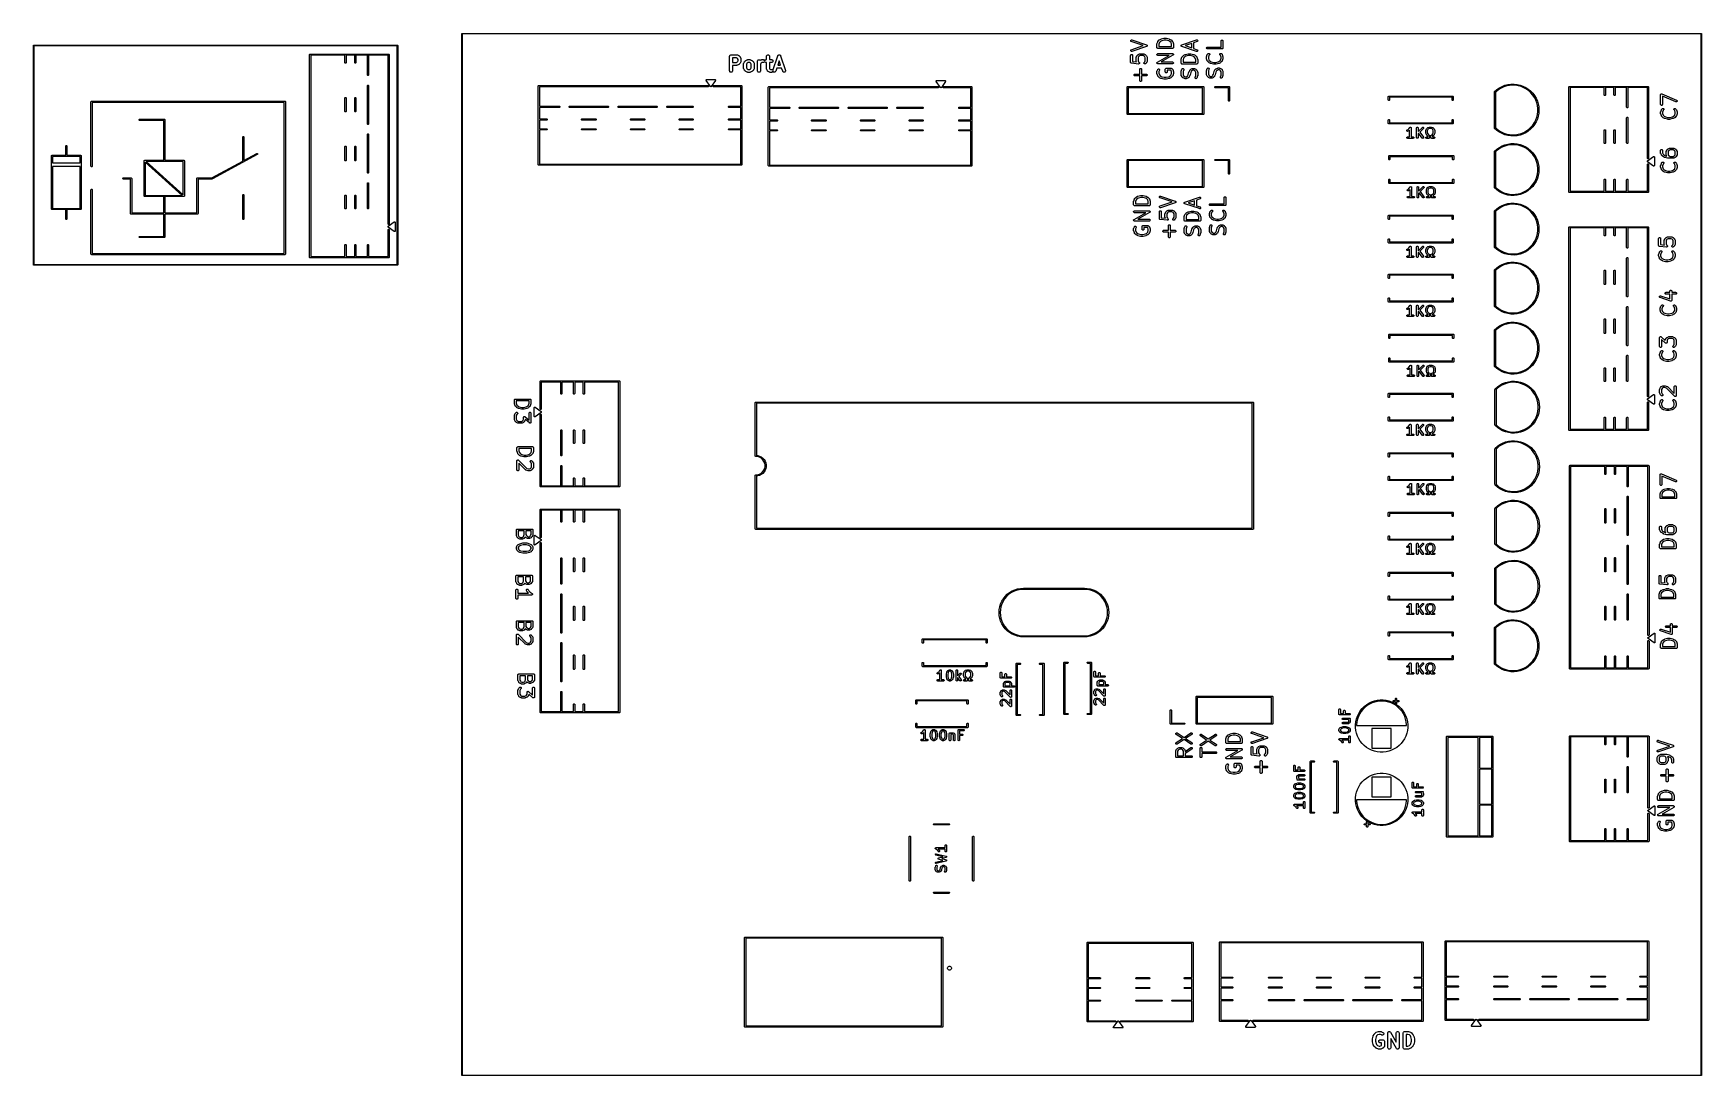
# Model space of a CAD drawing. Extents: x 4.07 to 10.8, y -5 to -0.8.
import ezdxf

# ---------------------------------------------------------------- set-up
doc = ezdxf.new("R2010")
doc.units = 0
doc.header["$MEASUREMENT"] = 0
doc.layers.add('BLACK', color=7, linetype='CONTINUOUS')

msp = doc.modelspace()

# ---------------------------------------------------------------- linework, layer by layer
at = {"layer": 'BLACK', "linetype": 'CONTINUOUS'}
for p, q in [((5.799, -0.8), (5.7991, -0.7996)), ((5.799, -5), (5.799, -0.8)), ((5.7991, -0.7996), (5.7996, -0.7991)), ((5.7996, -0.7991), (5.8, -0.799)), ((5.8, -0.799), (10.8, -0.799)), ((5.801, -0.801), (5.801, -4.999)), ((10.799, -0.801), (5.801, -0.801)), ((10.799, -4.999), (10.799, -0.801)), ((10.8, -0.799), (10.8004, -0.7991)), ((10.8004, -0.7991), (10.8009, -0.7996)), ((10.8009, -0.7996), (10.801, -0.8)), ((10.801, -0.8), (10.801, -5)), ((4.071, -0.848), (4.0711, -0.8476)), ((4.071, -1.732), (4.071, -0.848)), ((4.0711, -0.8476), (4.0716, -0.8471)), ((4.0716, -0.8471), (4.072, -0.847)), ((4.072, -0.847), (5.54, -0.847)), ((4.073, -0.849), (4.073, -1.731)), ((5.539, -0.849), (4.073, -0.849)), ((5.539, -1.731), (5.539, -0.849)), ((5.54, -0.847), (5.5404, -0.8471)), ((5.5404, -0.8471), (5.5409, -0.8476)), ((5.5409, -0.8476), (5.541, -0.848)), ((5.541, -0.848), (5.541, -1.732)), ((8.4977, -0.8283), (8.4981, -0.827)), ((8.4978, -0.8298), (8.4977, -0.8283)), ((8.4977, -0.8686), (8.4978, -0.8672)), ((8.4981, -0.87), (8.4977, -0.8686)), ((8.4984, -0.8311), (8.4978, -0.8298)), ((8.4978, -0.8672), (8.4984, -0.8659)), ((8.4981, -0.827), (8.4991, -0.8259)), ((8.4991, -0.8711), (8.4981, -0.87)), ((8.4995, -0.832), (8.4984, -0.8311)), ((8.4984, -0.8659), (8.4995, -0.865)), ((8.4991, -0.8259), (8.5004, -0.8252)), ((8.5004, -0.8717), (8.4991, -0.8711)), ((8.5002, -0.8323), (8.4995, -0.832)), ((8.4995, -0.865), (8.5002, -0.8647)), ((8.5487, -0.8485), (8.5002, -0.8323)), ((8.5002, -0.8647), (8.5487, -0.8485)), ((8.5004, -0.8252), (8.5018, -0.8251)), ((8.5018, -0.8718), (8.5004, -0.8717)), ((8.5018, -0.8251), (8.5025, -0.8253)), ((8.5025, -0.8717), (8.5018, -0.8718)), ((8.5025, -0.8253), (8.5616, -0.845)), ((8.5616, -0.852), (8.5025, -0.8717)), ((8.5616, -0.845), (8.5622, -0.8453)), ((8.5622, -0.8517), (8.5616, -0.852)), ((8.5622, -0.8453), (8.5624, -0.8454)), ((8.5624, -0.8515), (8.5622, -0.8517)), ((8.5624, -0.8454), (8.5627, -0.8456)), ((8.5627, -0.8514), (8.5624, -0.8515)), ((8.5627, -0.8456), (8.563, -0.8459)), ((8.563, -0.851), (8.5627, -0.8514)), ((8.563, -0.8459), (8.5633, -0.8462)), ((8.5633, -0.8507), (8.563, -0.851)), ((8.5633, -0.8462), (8.5634, -0.8464)), ((8.5634, -0.8505), (8.5633, -0.8507)), ((8.5634, -0.8464), (8.5636, -0.8466)), ((8.5636, -0.8503), (8.5634, -0.8505)), ((8.5636, -0.8466), (8.5637, -0.8471)), ((8.5637, -0.8499), (8.5636, -0.8503)), ((8.5637, -0.8471), (8.5639, -0.8475)), ((8.5639, -0.8495), (8.5637, -0.8499)), ((8.5639, -0.8475), (8.564, -0.8478)), ((8.564, -0.8492), (8.5639, -0.8495)), ((8.564, -0.8478), (8.5641, -0.848)), ((8.5641, -0.848), (8.564, -0.8485)), ((8.564, -0.8485), (8.5641, -0.8489)), ((8.5641, -0.8489), (8.564, -0.8492)), ((8.6036, -0.8421), (8.6037, -0.8417)), ((8.6036, -0.8562), (8.6036, -0.8421)), ((8.6037, -0.8569), (8.6036, -0.8562)), ((8.6037, -0.8414), (8.6038, -0.8413)), ((8.6037, -0.8415), (8.6037, -0.8414)), ((8.6037, -0.8416), (8.6037, -0.8415)), ((8.6037, -0.8417), (8.6037, -0.8416)), ((8.6043, -0.8582), (8.6037, -0.8569)), ((8.6038, -0.8409), (8.6066, -0.8325)), ((8.6038, -0.8413), (8.6038, -0.8409)), ((8.6053, -0.8592), (8.6043, -0.8582)), ((8.6066, -0.8598), (8.6053, -0.8592)), ((8.6066, -0.8325), (8.6069, -0.8318)), ((8.6073, -0.8599), (8.6066, -0.8598)), ((8.6069, -0.8318), (8.607, -0.8317)), ((8.607, -0.8317), (8.6071, -0.8316)), ((8.6071, -0.8316), (8.6075, -0.8311)), ((8.6664, -0.8599), (8.6073, -0.8599)), ((8.6075, -0.8311), (8.6132, -0.8254)), ((8.6134, -0.8357), (8.611, -0.8427)), ((8.611, -0.8427), (8.611, -0.8525)), ((8.611, -0.8525), (8.6627, -0.8525)), ((8.6132, -0.8254), (8.6134, -0.8252)), ((8.6134, -0.8252), (8.6135, -0.8251)), ((8.618, -0.8311), (8.6134, -0.8357)), ((8.6135, -0.8251), (8.6136, -0.8251)), ((8.6136, -0.8251), (8.6137, -0.825)), ((8.6137, -0.825), (8.6138, -0.8249)), ((8.6138, -0.8249), (8.6141, -0.8247)), ((8.6141, -0.8247), (8.6197, -0.8219)), ((8.6227, -0.8287), (8.618, -0.8311)), ((8.6197, -0.8219), (8.6198, -0.8219)), ((8.6198, -0.8219), (8.6201, -0.8218)), ((8.6198, -0.8219), (8.6198, -0.8219)), ((8.6201, -0.8218), (8.6204, -0.8217)), ((8.6204, -0.8217), (8.6205, -0.8216)), ((8.6204, -0.8217), (8.6204, -0.8217)), ((8.6205, -0.8216), (8.6317, -0.8188)), ((8.6331, -0.8261), (8.6227, -0.8287)), ((8.6317, -0.8188), (8.6319, -0.8188)), ((8.6319, -0.8188), (8.6319, -0.8188)), ((8.6319, -0.8188), (8.6322, -0.8188)), ((8.6322, -0.8188), (8.6325, -0.8187)), ((8.6325, -0.8187), (8.6325, -0.8187)), ((8.6325, -0.8187), (8.6326, -0.8187)), ((8.6326, -0.8187), (8.6411, -0.8187)), ((8.6406, -0.8261), (8.6331, -0.8261)), ((8.651, -0.8287), (8.6406, -0.8261)), ((8.6411, -0.8187), (8.6412, -0.8187)), ((8.6412, -0.8187), (8.6413, -0.8187)), ((8.6413, -0.8187), (8.6415, -0.8188)), ((8.6415, -0.8188), (8.6418, -0.8188)), ((8.6418, -0.8188), (8.6418, -0.8188)), ((8.6418, -0.8188), (8.642, -0.8188)), ((8.642, -0.8188), (8.6532, -0.8216)), ((8.6558, -0.8311), (8.651, -0.8287)), ((8.6532, -0.8216), (8.6533, -0.8217)), ((8.6533, -0.8217), (8.6533, -0.8217)), ((8.6533, -0.8217), (8.6536, -0.8218)), ((8.6536, -0.8218), (8.6539, -0.8219)), ((8.6539, -0.8219), (8.6539, -0.8219)), ((8.6539, -0.8219), (8.654, -0.8219)), ((8.654, -0.8219), (8.6596, -0.8247)), ((8.6604, -0.8357), (8.6558, -0.8311)), ((8.6596, -0.8247), (8.6599, -0.8249)), ((8.6599, -0.8249), (8.66, -0.825)), ((8.66, -0.825), (8.6601, -0.8251)), ((8.6601, -0.8251), (8.6602, -0.8251)), ((8.6602, -0.8251), (8.6603, -0.8252)), ((8.6603, -0.8252), (8.6606, -0.8254)), ((8.6627, -0.8427), (8.6604, -0.8357)), ((8.6606, -0.8254), (8.6662, -0.8311)), ((8.6627, -0.8525), (8.6627, -0.8427)), ((8.6662, -0.8311), (8.6666, -0.8316)), ((8.6671, -0.8598), (8.6664, -0.8599)), ((8.6666, -0.8316), (8.6667, -0.8317)), ((8.6667, -0.8317), (8.6668, -0.8318)), ((8.6668, -0.8318), (8.6671, -0.8325)), ((8.6671, -0.8325), (8.6699, -0.8409)), ((8.6684, -0.8592), (8.6671, -0.8598)), ((8.6695, -0.8582), (8.6684, -0.8592)), ((8.67, -0.8569), (8.6695, -0.8582)), ((8.6699, -0.8409), (8.67, -0.8413)), ((8.67, -0.8413), (8.67, -0.8414)), ((8.67, -0.8414), (8.67, -0.8415)), ((8.67, -0.8415), (8.6701, -0.8416)), ((8.6701, -0.8416), (8.67, -0.8417)), ((8.67, -0.8417), (8.6701, -0.8421)), ((8.6701, -0.8562), (8.67, -0.8569)), ((8.6701, -0.8421), (8.6701, -0.8562)), ((8.7017, -0.8481), (8.7018, -0.8478)), ((8.7017, -0.8485), (8.7017, -0.8481)), ((8.7017, -0.849), (8.7017, -0.8485)), ((8.7018, -0.8492), (8.7017, -0.849)), ((8.7018, -0.8476), (8.702, -0.8471)), ((8.7018, -0.8478), (8.7018, -0.8476)), ((8.7018, -0.8495), (8.7018, -0.8492)), ((8.702, -0.8499), (8.7018, -0.8495)), ((8.702, -0.8471), (8.7021, -0.8467)), ((8.7021, -0.8504), (8.702, -0.8499)), ((8.7021, -0.8467), (8.7023, -0.8465)), ((8.7023, -0.8506), (8.7021, -0.8504)), ((8.7023, -0.8465), (8.7024, -0.8463)), ((8.7024, -0.8508), (8.7023, -0.8506)), ((8.7024, -0.8463), (8.7028, -0.846)), ((8.7028, -0.8511), (8.7024, -0.8508)), ((8.7028, -0.846), (8.7031, -0.8456)), ((8.7031, -0.8515), (8.7028, -0.8511)), ((8.7031, -0.8456), (8.7033, -0.8455)), ((8.7033, -0.8516), (8.7031, -0.8515)), ((8.7033, -0.8455), (8.7035, -0.8453)), ((8.7035, -0.8517), (8.7033, -0.8516)), ((8.7035, -0.8453), (8.7042, -0.845)), ((8.7042, -0.852), (8.7035, -0.8517)), ((8.7042, -0.845), (8.7632, -0.8253)), ((8.7632, -0.8717), (8.7042, -0.852)), ((8.7438, -0.8396), (8.717, -0.8485)), ((8.717, -0.8485), (8.7438, -0.8575)), ((8.7438, -0.8575), (8.7438, -0.8396)), ((8.7656, -0.8324), (8.7512, -0.8371)), ((8.7512, -0.8371), (8.7512, -0.8599)), ((8.7512, -0.8599), (8.7656, -0.8647)), ((8.7632, -0.8253), (8.7639, -0.8252)), ((8.7639, -0.8719), (8.7632, -0.8717)), ((8.7639, -0.8252), (8.7654, -0.8253)), ((8.7654, -0.8718), (8.7639, -0.8719)), ((8.7654, -0.8253), (8.7667, -0.8259)), ((8.7667, -0.8711), (8.7654, -0.8718)), ((8.7662, -0.8321), (8.7656, -0.8324)), ((8.7656, -0.8647), (8.7662, -0.865)), ((8.7673, -0.8311), (8.7662, -0.8321)), ((8.7662, -0.865), (8.7673, -0.866)), ((8.7667, -0.8259), (8.7676, -0.827)), ((8.7676, -0.87), (8.7667, -0.8711)), ((8.7679, -0.8298), (8.7673, -0.8311)), ((8.7673, -0.866), (8.7679, -0.8672)), ((8.7676, -0.827), (8.7681, -0.8284)), ((8.7681, -0.8687), (8.7676, -0.87)), ((8.7681, -0.8284), (8.7679, -0.8298)), ((8.7679, -0.8672), (8.7681, -0.8687)), ((8.8037, -0.8571), (8.8043, -0.8557)), ((8.8037, -0.8585), (8.8037, -0.8571)), ((8.8043, -0.8598), (8.8037, -0.8585)), ((8.8043, -0.8557), (8.8053, -0.8547)), ((8.8053, -0.8609), (8.8043, -0.8598)), ((8.8053, -0.8547), (8.8066, -0.8542)), ((8.8066, -0.8614), (8.8053, -0.8609)), ((8.8066, -0.8542), (8.8073, -0.8541)), ((8.8073, -0.8615), (8.8066, -0.8614)), ((8.8073, -0.8541), (8.8627, -0.8541)), ((8.8664, -0.8615), (8.8073, -0.8615)), ((8.8627, -0.8297), (8.8628, -0.8289)), ((8.8627, -0.8541), (8.8627, -0.8297)), ((8.8628, -0.8289), (8.8633, -0.8276)), ((8.8633, -0.8276), (8.8643, -0.8266)), ((8.8643, -0.8266), (8.8657, -0.826)), ((8.8657, -0.826), (8.8671, -0.826)), ((8.8671, -0.8614), (8.8664, -0.8615)), ((8.8671, -0.826), (8.8684, -0.8266)), ((8.8684, -0.8609), (8.8671, -0.8614)), ((8.8684, -0.8266), (8.8695, -0.8276)), ((8.8695, -0.8598), (8.8684, -0.8609)), ((8.8695, -0.8276), (8.87, -0.8289)), ((8.87, -0.8585), (8.8695, -0.8598)), ((8.87, -0.8289), (8.8701, -0.8297)), ((8.8701, -0.8578), (8.87, -0.8585)), ((8.8701, -0.8297), (8.8701, -0.8578)), ((5.1854, -0.8849), (5.1856, -0.8839)), ((5.1854, -1.7014), (5.1854, -0.8849)), ((5.1856, -0.8839), (5.1869, -0.8827)), ((5.1869, -0.8827), (5.1878, -0.8825)), ((5.1878, -0.8825), (5.5043, -0.8825)), ((5.328, -0.8872), (5.1902, -0.8872)), ((5.1902, -0.8872), (5.1902, -1.699)), ((5.328, -0.9167), (5.328, -0.8872)), ((5.3281, -0.9176), (5.328, -0.9167)), ((5.3294, -0.9188), (5.3281, -0.9176)), ((5.3312, -0.9188), (5.3294, -0.9188)), ((5.3325, -0.9176), (5.3312, -0.9188)), ((5.3327, -0.9167), (5.3325, -0.9176)), ((5.3673, -0.8872), (5.3327, -0.8872)), ((5.3327, -0.8872), (5.3327, -0.9167)), ((5.3673, -0.9167), (5.3673, -0.8872)), ((5.3675, -0.9176), (5.3673, -0.9167)), ((5.3688, -0.9188), (5.3675, -0.9176)), ((5.3706, -0.9188), (5.3688, -0.9188)), ((5.3719, -0.9176), (5.3706, -0.9188)), ((5.372, -0.9167), (5.3719, -0.9176)), ((5.4185, -0.8872), (5.372, -0.8872)), ((5.372, -0.8872), (5.372, -0.9167)), ((5.4185, -0.9666), (5.4185, -0.8872)), ((5.502, -0.8872), (5.4232, -0.8872)), ((5.4232, -0.8872), (5.4232, -0.9666)), ((5.502, -1.5667), (5.502, -0.8872)), ((5.5043, -0.8825), (5.5052, -0.8827)), ((5.5052, -0.8827), (5.5065, -0.8839)), ((5.5065, -0.8839), (5.5067, -0.8849)), ((5.5067, -0.8849), (5.5067, -1.5667)), ((6.8799, -0.8911), (6.88, -0.89)), ((6.8799, -0.9502), (6.8799, -0.8911)), ((6.88, -0.89), (6.8809, -0.8878)), ((6.8809, -0.8878), (6.8826, -0.8862)), ((6.8826, -0.8862), (6.8847, -0.8853)), ((6.8847, -0.8853), (6.8858, -0.8852)), ((6.8858, -0.8852), (6.9083, -0.8852)), ((6.9069, -0.897), (6.8917, -0.897)), ((6.8917, -0.897), (6.8917, -0.9161)), ((6.8917, -0.9161), (6.9069, -0.9161)), ((6.9083, -0.9279), (6.8917, -0.9279)), ((6.8917, -0.9279), (6.8917, -0.9502)), ((6.9105, -0.8988), (6.9069, -0.897)), ((6.9069, -0.9161), (6.9105, -0.9144)), ((6.9083, -0.8852), (6.9095, -0.8853)), ((6.9095, -0.9278), (6.9083, -0.9279)), ((6.9095, -0.8853), (6.9097, -0.8854)), ((6.9097, -0.9277), (6.9095, -0.9278)), ((6.9097, -0.8854), (6.9099, -0.8854)), ((6.9099, -0.9277), (6.9097, -0.9277)), ((6.9099, -0.8854), (6.911, -0.8858)), ((6.911, -0.9273), (6.9099, -0.9277)), ((6.9119, -0.9002), (6.9105, -0.8988)), ((6.9105, -0.9144), (6.9119, -0.9129)), ((6.911, -0.8858), (6.9166, -0.8886)), ((6.9166, -0.9245), (6.911, -0.9273)), ((6.9137, -0.9037), (6.9119, -0.9002)), ((6.9119, -0.9129), (6.9137, -0.9094)), ((6.9137, -0.9094), (6.9137, -0.9037)), ((6.9166, -0.8886), (6.9171, -0.8889)), ((6.9171, -0.9242), (6.9166, -0.9245)), ((6.9171, -0.8889), (6.9172, -0.889)), ((6.9172, -0.9241), (6.9171, -0.9242)), ((6.9172, -0.889), (6.9174, -0.8891)), ((6.9174, -0.924), (6.9172, -0.9241)), ((6.9174, -0.8891), (6.9176, -0.8893)), ((6.9176, -0.9239), (6.9174, -0.924)), ((6.9176, -0.8893), (6.9177, -0.8894)), ((6.9177, -0.9238), (6.9176, -0.9239)), ((6.9177, -0.8894), (6.9181, -0.8897)), ((6.9181, -0.9234), (6.9177, -0.9238)), ((6.9181, -0.8897), (6.9209, -0.8926)), ((6.9209, -0.9206), (6.9181, -0.9234)), ((6.9209, -0.8926), (6.9213, -0.893)), ((6.9213, -0.9201), (6.9209, -0.9206)), ((6.9213, -0.893), (6.9214, -0.8931)), ((6.9214, -0.92), (6.9213, -0.9201)), ((6.9214, -0.8931), (6.9215, -0.8933)), ((6.9215, -0.9199), (6.9214, -0.92)), ((6.9215, -0.8933), (6.9217, -0.8934)), ((6.9217, -0.9197), (6.9215, -0.9199)), ((6.9217, -0.8934), (6.9217, -0.8936)), ((6.9217, -0.8936), (6.922, -0.8941)), ((6.922, -0.9191), (6.9217, -0.9195)), ((6.9217, -0.9195), (6.9217, -0.9197)), ((6.922, -0.8941), (6.9249, -0.8997)), ((6.9249, -0.9134), (6.922, -0.9191)), ((6.9249, -0.8997), (6.9253, -0.9008)), ((6.9253, -0.9123), (6.9249, -0.9134)), ((6.9253, -0.9008), (6.9253, -0.901)), ((6.9253, -0.901), (6.9254, -0.9012)), ((6.9254, -0.9119), (6.9253, -0.9121)), ((6.9253, -0.9121), (6.9253, -0.9123)), ((6.9254, -0.9012), (6.9255, -0.9024)), ((6.9255, -0.9108), (6.9254, -0.9119)), ((6.9255, -0.9024), (6.9255, -0.9108)), ((6.9362, -0.922), (6.9363, -0.9209)), ((6.9362, -0.9389), (6.9362, -0.922)), ((6.9363, -0.9401), (6.9362, -0.9389)), ((6.9363, -0.9209), (6.9364, -0.9207)), ((6.9364, -0.9403), (6.9363, -0.9401)), ((6.9364, -0.9205), (6.9368, -0.9194)), ((6.9364, -0.9207), (6.9364, -0.9205)), ((6.9364, -0.9405), (6.9364, -0.9403)), ((6.9368, -0.9416), (6.9364, -0.9405)), ((6.9368, -0.9194), (6.9396, -0.9138)), ((6.9396, -0.9472), (6.9368, -0.9416)), ((6.9396, -0.9138), (6.9399, -0.9133)), ((6.9399, -0.9133), (6.94, -0.9131)), ((6.94, -0.9131), (6.9401, -0.913)), ((6.9401, -0.913), (6.9402, -0.9128)), ((6.9402, -0.9128), (6.9403, -0.9127)), ((6.9403, -0.9127), (6.9407, -0.9122)), ((6.9407, -0.9122), (6.9435, -0.9094)), ((6.9435, -0.9094), (6.944, -0.9091)), ((6.944, -0.9091), (6.9441, -0.9089)), ((6.9441, -0.9089), (6.9443, -0.9088)), ((6.9443, -0.9088), (6.9444, -0.9087)), ((6.9444, -0.9087), (6.9446, -0.9086)), ((6.9446, -0.9086), (6.9451, -0.9083)), ((6.9451, -0.9083), (6.9507, -0.9055)), ((6.9497, -0.9199), (6.948, -0.9234)), ((6.948, -0.9234), (6.948, -0.9375)), ((6.948, -0.9375), (6.9497, -0.941)), ((6.9512, -0.9185), (6.9497, -0.9199)), ((6.9497, -0.941), (6.9512, -0.9425)), ((6.9507, -0.9055), (6.9518, -0.9051)), ((6.9547, -0.9167), (6.9512, -0.9185)), ((6.9518, -0.9051), (6.952, -0.9051)), ((6.952, -0.9051), (6.9522, -0.905)), ((6.9522, -0.905), (6.9533, -0.9049)), ((6.9533, -0.9049), (6.9618, -0.9049)), ((6.9604, -0.9167), (6.9547, -0.9167)), ((6.9639, -0.9185), (6.9604, -0.9167)), ((6.9618, -0.9049), (6.9629, -0.905)), ((6.9629, -0.905), (6.9631, -0.9051)), ((6.9631, -0.9051), (6.9633, -0.9051)), ((6.9633, -0.9051), (6.9644, -0.9055)), ((6.9653, -0.9199), (6.9639, -0.9185)), ((6.9639, -0.9425), (6.9653, -0.941)), ((6.9644, -0.9055), (6.97, -0.9083)), ((6.9671, -0.9234), (6.9653, -0.9199)), ((6.9653, -0.941), (6.9671, -0.9375)), ((6.9671, -0.9375), (6.9671, -0.9234)), ((6.97, -0.9083), (6.9705, -0.9086)), ((6.9705, -0.9086), (6.9707, -0.9087)), ((6.9707, -0.9087), (6.9708, -0.9088)), ((6.9708, -0.9088), (6.971, -0.9089)), ((6.971, -0.9089), (6.9711, -0.9091)), ((6.9711, -0.9091), (6.9716, -0.9094)), ((6.9716, -0.9094), (6.9744, -0.9122)), ((6.9744, -0.9122), (6.9747, -0.9127)), ((6.9747, -0.9127), (6.9749, -0.9128)), ((6.9749, -0.9128), (6.975, -0.913)), ((6.975, -0.913), (6.9751, -0.9131)), ((6.9751, -0.9131), (6.9752, -0.9133)), ((6.9752, -0.9133), (6.9755, -0.9138)), ((6.9755, -0.9138), (6.9783, -0.9194)), ((6.9783, -0.9416), (6.9755, -0.9472)), ((6.9783, -0.9194), (6.9787, -0.9205)), ((6.9787, -0.9405), (6.9783, -0.9416)), ((6.9787, -0.9205), (6.9787, -0.9207)), ((6.9787, -0.9207), (6.9788, -0.9209)), ((6.9788, -0.9401), (6.9787, -0.9403)), ((6.9787, -0.9403), (6.9787, -0.9405)), ((6.9788, -0.9209), (6.9789, -0.922)), ((6.9789, -0.9389), (6.9788, -0.9401)), ((6.9789, -0.922), (6.9789, -0.9389)), ((6.9924, -0.9108), (6.9925, -0.9096)), ((6.9924, -0.9502), (6.9924, -0.9108)), ((6.9925, -0.9096), (6.9934, -0.9075)), ((6.9934, -0.9075), (6.995, -0.9059)), ((6.995, -0.9059), (6.9972, -0.905)), ((6.9972, -0.905), (6.9995, -0.905)), ((6.9995, -0.905), (7.0016, -0.9059)), ((7.0016, -0.9059), (7.0031, -0.9074)), ((7.0031, -0.9074), (7.0069, -0.9055)), ((7.006, -0.9199), (7.0042, -0.9234)), ((7.0042, -0.9234), (7.0042, -0.9502)), ((7.0074, -0.9185), (7.006, -0.9199)), ((7.0069, -0.9055), (7.008, -0.9051)), ((7.011, -0.9167), (7.0074, -0.9185)), ((7.008, -0.9051), (7.0082, -0.9051)), ((7.0082, -0.9051), (7.0084, -0.905)), ((7.0084, -0.905), (7.0096, -0.9049)), ((7.0096, -0.9049), (7.0152, -0.9049)), ((7.0152, -0.9167), (7.011, -0.9167)), ((7.0152, -0.9049), (7.0163, -0.905)), ((7.0163, -0.9166), (7.0152, -0.9167)), ((7.0163, -0.905), (7.0185, -0.9059)), ((7.0185, -0.9157), (7.0163, -0.9166)), ((7.0185, -0.9059), (7.0201, -0.9075)), ((7.0201, -0.9141), (7.0185, -0.9157)), ((7.0201, -0.9075), (7.0208, -0.9092)), ((7.0208, -0.9123), (7.0201, -0.9141)), ((7.0208, -0.9092), (7.0215, -0.9075)), ((7.0215, -0.9141), (7.0208, -0.9123)), ((7.0215, -0.9075), (7.0232, -0.9059)), ((7.0232, -0.9157), (7.0215, -0.9141)), ((7.0232, -0.9059), (7.0253, -0.905)), ((7.0253, -0.9166), (7.0232, -0.9157)), ((7.0253, -0.905), (7.0264, -0.9049)), ((7.0264, -0.9167), (7.0253, -0.9166)), ((7.0264, -0.9049), (7.029, -0.9049)), ((7.029, -0.9167), (7.0264, -0.9167)), ((7.029, -0.8911), (7.0291, -0.89)), ((7.029, -0.9049), (7.029, -0.8911)), ((7.029, -0.9417), (7.029, -0.9167)), ((7.0291, -0.9429), (7.029, -0.9417)), ((7.0291, -0.89), (7.03, -0.8878)), ((7.03, -0.8878), (7.0316, -0.8862)), ((7.0316, -0.8862), (7.0337, -0.8853)), ((7.0337, -0.8853), (7.036, -0.8853)), ((7.036, -0.8853), (7.0382, -0.8862)), ((7.0382, -0.8862), (7.0398, -0.8878)), ((7.0398, -0.8878), (7.0407, -0.89)), ((7.0407, -0.89), (7.0408, -0.8911)), ((7.0408, -0.8911), (7.0408, -0.9049)), ((7.0408, -0.9049), (7.0489, -0.9049)), ((7.0489, -0.9167), (7.0408, -0.9167)), ((7.0408, -0.9167), (7.0408, -0.9403)), ((7.0408, -0.9403), (7.0421, -0.9429)), ((7.0489, -0.9049), (7.0501, -0.905)), ((7.0501, -0.9166), (7.0489, -0.9167)), ((7.0501, -0.905), (7.0522, -0.9059)), ((7.0522, -0.9157), (7.0501, -0.9166)), ((7.0522, -0.9059), (7.0538, -0.9075)), ((7.0538, -0.9141), (7.0522, -0.9157)), ((7.0538, -0.9075), (7.0547, -0.9096)), ((7.0547, -0.9119), (7.0538, -0.9141)), ((7.0546, -0.9483), (7.0743, -0.8892)), ((7.0547, -0.9096), (7.0547, -0.9119)), ((7.0701, -0.9392), (7.0658, -0.952)), ((7.0897, -0.9392), (7.0701, -0.9392)), ((7.0799, -0.9098), (7.074, -0.9274)), ((7.074, -0.9274), (7.0857, -0.9274)), ((7.0743, -0.8892), (7.0747, -0.8882)), ((7.0747, -0.8882), (7.075, -0.8879)), ((7.075, -0.8879), (7.0752, -0.8875)), ((7.0752, -0.8875), (7.0758, -0.887)), ((7.0758, -0.887), (7.0762, -0.8864)), ((7.0762, -0.8864), (7.0766, -0.8862)), ((7.0766, -0.8862), (7.0769, -0.886)), ((7.0769, -0.886), (7.0776, -0.8857)), ((7.0776, -0.8857), (7.0783, -0.8854)), ((7.0783, -0.8854), (7.0787, -0.8854)), ((7.0787, -0.8854), (7.0791, -0.8852)), ((7.0791, -0.8852), (7.0799, -0.8853)), ((7.0799, -0.8853), (7.0806, -0.8852)), ((7.0857, -0.9274), (7.0799, -0.9098)), ((7.0806, -0.8852), (7.081, -0.8854)), ((7.081, -0.8854), (7.0814, -0.8854)), ((7.0814, -0.8854), (7.0821, -0.8857)), ((7.0821, -0.8857), (7.0828, -0.886)), ((7.0828, -0.886), (7.0831, -0.8862)), ((7.0831, -0.8862), (7.0835, -0.8864)), ((7.0835, -0.8864), (7.084, -0.887)), ((7.084, -0.887), (7.0845, -0.8875)), ((7.0845, -0.8875), (7.0847, -0.8879)), ((7.0847, -0.8879), (7.085, -0.8882)), ((7.085, -0.8882), (7.0855, -0.8892)), ((7.0855, -0.8892), (7.1052, -0.9483)), ((7.094, -0.952), (7.0897, -0.9392)), ((8.4976, -0.8878), (8.4977, -0.8871)), ((8.4976, -0.916), (8.4976, -0.8878)), ((8.4977, -0.9162), (8.4976, -0.916)), ((8.4977, -0.8871), (8.4983, -0.8858)), ((8.4977, -0.9163), (8.4977, -0.9162)), ((8.4977, -0.9164), (8.4977, -0.9163)), ((8.4977, -0.9167), (8.4977, -0.9164)), ((8.4979, -0.9172), (8.4977, -0.9167)), ((8.4981, -0.9177), (8.4979, -0.9172)), ((8.4982, -0.9178), (8.4981, -0.9177)), ((8.4983, -0.918), (8.4982, -0.9178)), ((8.4983, -0.8858), (8.4993, -0.8848)), ((8.4986, -0.9184), (8.4983, -0.918)), ((8.499, -0.9188), (8.4986, -0.9184)), ((8.4992, -0.9189), (8.499, -0.9188)), ((8.4993, -0.919), (8.4992, -0.9189)), ((8.4993, -0.8848), (8.5006, -0.8842)), ((8.4998, -0.9192), (8.4993, -0.919)), ((8.5003, -0.9195), (8.4998, -0.9192)), ((8.5005, -0.9196), (8.5003, -0.9195)), ((8.5006, -0.9196), (8.5005, -0.9196)), ((8.5006, -0.8842), (8.5021, -0.8842)), ((8.5007, -0.9196), (8.5006, -0.9196)), ((8.501, -0.9196), (8.5007, -0.9196)), ((8.5291, -0.9225), (8.501, -0.9196)), ((8.5021, -0.8842), (8.5034, -0.8848)), ((8.5034, -0.8848), (8.5044, -0.8858)), ((8.5044, -0.8858), (8.505, -0.8871)), ((8.505, -0.8871), (8.505, -0.8878)), ((8.505, -0.8878), (8.505, -0.9126)), ((8.505, -0.9126), (8.5217, -0.9143)), ((8.5201, -0.8963), (8.5202, -0.8956)), ((8.5201, -0.9103), (8.5201, -0.8963)), ((8.5202, -0.9111), (8.5201, -0.9103)), ((8.5202, -0.8956), (8.5203, -0.8954)), ((8.5203, -0.9112), (8.5202, -0.9111)), ((8.5203, -0.8953), (8.5205, -0.8946)), ((8.5203, -0.8954), (8.5203, -0.8953)), ((8.5203, -0.9113), (8.5203, -0.9112)), ((8.5205, -0.912), (8.5203, -0.9113)), ((8.5205, -0.8946), (8.5233, -0.889)), ((8.5217, -0.9143), (8.5205, -0.912)), ((8.5233, -0.889), (8.5235, -0.8887)), ((8.5235, -0.8887), (8.5236, -0.8886)), ((8.5236, -0.8886), (8.5237, -0.8885)), ((8.5237, -0.8884), (8.5238, -0.8883)), ((8.5237, -0.8885), (8.5237, -0.8884)), ((8.5238, -0.8883), (8.524, -0.888)), ((8.524, -0.888), (8.5268, -0.8852)), ((8.5268, -0.8852), (8.5271, -0.885)), ((8.5271, -0.885), (8.5272, -0.8849)), ((8.5272, -0.8849), (8.5273, -0.8849)), ((8.5273, -0.8849), (8.5274, -0.8848)), ((8.5274, -0.8848), (8.5275, -0.8847)), ((8.5275, -0.8847), (8.5278, -0.8845)), ((8.5297, -0.8928), (8.5275, -0.8972)), ((8.5275, -0.8972), (8.5275, -0.9095)), ((8.5275, -0.9095), (8.5297, -0.9138)), ((8.5278, -0.8845), (8.5334, -0.8817)), ((8.5298, -0.9225), (8.5291, -0.9225)), ((8.5316, -0.8909), (8.5297, -0.8928)), ((8.5297, -0.9138), (8.5321, -0.9162)), ((8.53, -0.9224), (8.5298, -0.9225)), ((8.5302, -0.9224), (8.53, -0.9224)), ((8.5307, -0.9222), (8.5302, -0.9224)), ((8.5312, -0.922), (8.5307, -0.9222)), ((8.5313, -0.9219), (8.5312, -0.922)), ((8.5315, -0.9218), (8.5313, -0.9219)), ((8.5319, -0.9215), (8.5315, -0.9218)), ((8.536, -0.8887), (8.5316, -0.8909)), ((8.5323, -0.9211), (8.5319, -0.9215)), ((8.5321, -0.9162), (8.5325, -0.9167)), ((8.5324, -0.921), (8.5323, -0.9211)), ((8.5325, -0.9208), (8.5324, -0.921)), ((8.5325, -0.9167), (8.5326, -0.9169)), ((8.5327, -0.9203), (8.5325, -0.9208)), ((8.5326, -0.9169), (8.5327, -0.917)), ((8.5327, -0.917), (8.5329, -0.9176)), ((8.533, -0.9199), (8.5327, -0.9203)), ((8.5329, -0.9176), (8.5331, -0.9181)), ((8.5331, -0.9195), (8.533, -0.9197)), ((8.533, -0.9197), (8.533, -0.9199)), ((8.5331, -0.9181), (8.5331, -0.9182)), ((8.5331, -0.9182), (8.5331, -0.9184)), ((8.5331, -0.9184), (8.5331, -0.919)), ((8.5331, -0.919), (8.5331, -0.9195)), ((8.5334, -0.8817), (8.5341, -0.8815)), ((8.5341, -0.8815), (8.5342, -0.8815)), ((8.5342, -0.8815), (8.5344, -0.8814)), ((8.5343, -0.9434), (8.5348, -0.942)), ((8.5344, -0.8814), (8.5351, -0.8813)), ((8.5348, -0.942), (8.5358, -0.941)), ((8.5351, -0.8813), (8.5491, -0.8813)), ((8.5358, -0.941), (8.5372, -0.9405)), ((8.5483, -0.8887), (8.536, -0.8887)), ((8.5372, -0.9405), (8.5386, -0.9405)), ((8.5386, -0.9405), (8.5399, -0.941)), ((8.5399, -0.941), (8.541, -0.942)), ((8.541, -0.942), (8.5415, -0.9434)), ((8.5526, -0.8909), (8.5483, -0.8887)), ((8.5491, -0.8813), (8.5499, -0.8814)), ((8.5499, -0.8814), (8.55, -0.8815)), ((8.55, -0.8815), (8.5501, -0.8815)), ((8.5501, -0.8815), (8.5508, -0.8817)), ((8.5508, -0.8817), (8.5564, -0.8845)), ((8.5511, -0.9181), (8.5517, -0.9167)), ((8.5511, -0.9195), (8.5511, -0.9181)), ((8.5517, -0.9208), (8.5511, -0.9195)), ((8.5517, -0.9167), (8.5522, -0.9162)), ((8.5527, -0.9218), (8.5517, -0.9208)), ((8.5522, -0.9162), (8.5545, -0.9138)), ((8.5545, -0.8928), (8.5526, -0.8909)), ((8.554, -0.9224), (8.5527, -0.9218)), ((8.5555, -0.9224), (8.554, -0.9224)), ((8.5567, -0.8972), (8.5545, -0.8928)), ((8.5545, -0.9138), (8.5567, -0.9095)), ((8.5568, -0.9218), (8.5555, -0.9224)), ((8.5564, -0.8845), (8.5567, -0.8847)), ((8.5567, -0.8847), (8.5568, -0.8848)), ((8.5567, -0.9095), (8.5567, -0.8972)), ((8.5568, -0.8848), (8.5569, -0.8849)), ((8.5574, -0.9214), (8.5568, -0.9218)), ((8.5569, -0.8849), (8.557, -0.8849)), ((8.557, -0.8849), (8.5571, -0.885)), ((8.5571, -0.885), (8.5574, -0.8852)), ((8.5574, -0.8852), (8.5602, -0.888)), ((8.5602, -0.9186), (8.5574, -0.9214)), ((8.5602, -0.888), (8.5604, -0.8883)), ((8.5604, -0.9183), (8.5602, -0.9186)), ((8.5604, -0.8883), (8.5605, -0.8884)), ((8.5605, -0.9182), (8.5604, -0.9183)), ((8.5605, -0.8884), (8.5606, -0.8885)), ((8.5606, -0.9181), (8.5605, -0.9182)), ((8.5606, -0.8885), (8.5606, -0.8886)), ((8.5606, -0.8886), (8.5607, -0.8887)), ((8.5607, -0.9179), (8.5606, -0.918)), ((8.5606, -0.918), (8.5606, -0.9181)), ((8.5607, -0.8887), (8.5609, -0.889)), ((8.5609, -0.9176), (8.5607, -0.9179)), ((8.5609, -0.889), (8.5637, -0.8946)), ((8.5637, -0.912), (8.5609, -0.9176)), ((8.5637, -0.8946), (8.5639, -0.8953)), ((8.5639, -0.9113), (8.5637, -0.912)), ((8.5639, -0.8953), (8.564, -0.8954)), ((8.564, -0.9112), (8.5639, -0.9113)), ((8.564, -0.8954), (8.564, -0.8956)), ((8.564, -0.8956), (8.5641, -0.8963)), ((8.5641, -0.9103), (8.564, -0.9111)), ((8.564, -0.9111), (8.564, -0.9112)), ((8.5641, -0.8963), (8.5641, -0.9103)), ((8.6037, -0.8836), (8.6043, -0.8822)), ((8.6037, -0.885), (8.6037, -0.8836)), ((8.6043, -0.8863), (8.6037, -0.885)), ((8.6037, -0.9173), (8.6039, -0.9169)), ((8.6037, -0.9175), (8.6037, -0.9173)), ((8.6037, -0.9178), (8.6037, -0.9175)), ((8.6037, -0.9183), (8.6037, -0.9178)), ((8.6037, -0.9187), (8.6037, -0.9183)), ((8.6038, -0.919), (8.6037, -0.9187)), ((8.6038, -0.9192), (8.6038, -0.919)), ((8.6041, -0.9196), (8.6038, -0.9192)), ((8.6039, -0.9169), (8.604, -0.9164)), ((8.604, -0.9164), (8.6042, -0.9162)), ((8.6043, -0.9201), (8.6041, -0.9196)), ((8.6042, -0.9162), (8.6043, -0.916)), ((8.6043, -0.8822), (8.6053, -0.8812)), ((8.6053, -0.8874), (8.6043, -0.8863)), ((8.6043, -0.916), (8.6046, -0.9156)), ((8.6044, -0.9202), (8.6043, -0.9201)), ((8.6045, -0.9204), (8.6044, -0.9202)), ((8.6049, -0.9207), (8.6045, -0.9204)), ((8.6046, -0.9156), (8.6049, -0.9152)), ((8.6049, -0.9152), (8.6052, -0.915)), ((8.6053, -0.9211), (8.6049, -0.9207)), ((8.6052, -0.915), (8.6053, -0.915)), ((8.6053, -0.8812), (8.6066, -0.8807)), ((8.6066, -0.8879), (8.6053, -0.8874)), ((8.6053, -0.915), (8.6054, -0.9149)), ((8.6055, -0.9212), (8.6053, -0.9211)), ((8.6054, -0.9149), (8.6055, -0.9148)), ((8.6055, -0.9148), (8.6525, -0.888)), ((8.6057, -0.9213), (8.6055, -0.9212)), ((8.6062, -0.9215), (8.6057, -0.9213)), ((8.6066, -0.9216), (8.6062, -0.9215)), ((8.6066, -0.8807), (8.6073, -0.8806)), ((8.6073, -0.888), (8.6066, -0.8879)), ((8.607, -0.9217), (8.6066, -0.9216)), ((8.6071, -0.9217), (8.607, -0.9217)), ((8.6073, -0.9217), (8.6071, -0.9217)), ((8.6071, -0.9217), (8.6071, -0.9217)), ((8.6073, -0.8806), (8.6664, -0.8806)), ((8.6525, -0.888), (8.6073, -0.888)), ((8.6664, -0.9217), (8.6073, -0.9217)), ((8.6682, -0.8875), (8.6212, -0.9143)), ((8.6212, -0.9143), (8.6664, -0.9143)), ((8.6375, -0.9426), (8.638, -0.9413)), ((8.638, -0.9413), (8.639, -0.9403)), ((8.639, -0.9403), (8.6404, -0.9397)), ((8.6404, -0.9397), (8.6411, -0.9396)), ((8.6411, -0.9396), (8.6608, -0.9396)), ((8.6608, -0.9396), (8.6615, -0.9397)), ((8.6615, -0.9397), (8.662, -0.9399)), ((8.662, -0.9399), (8.6628, -0.9403)), ((8.6628, -0.9403), (8.6634, -0.9407)), ((8.6634, -0.9407), (8.6662, -0.9435)), ((8.6664, -0.8806), (8.6666, -0.8806)), ((8.6664, -0.9143), (8.6671, -0.9144)), ((8.6671, -0.9216), (8.6664, -0.9217)), ((8.6666, -0.8806), (8.6666, -0.8806)), ((8.6666, -0.8806), (8.6667, -0.8806)), ((8.6667, -0.8806), (8.6671, -0.8807)), ((8.6671, -0.8807), (8.6676, -0.8808)), ((8.6671, -0.9144), (8.6684, -0.915)), ((8.6684, -0.9211), (8.6671, -0.9216)), ((8.6676, -0.8808), (8.668, -0.881)), ((8.668, -0.881), (8.6682, -0.8811)), ((8.6682, -0.8811), (8.6684, -0.8812)), ((8.6684, -0.8874), (8.6682, -0.8875)), ((8.6684, -0.8812), (8.6688, -0.8816)), ((8.6685, -0.8873), (8.6684, -0.8874)), ((8.6684, -0.8874), (8.6684, -0.8874)), ((8.6684, -0.915), (8.6695, -0.916)), ((8.6695, -0.9201), (8.6684, -0.9211)), ((8.6688, -0.8871), (8.6685, -0.8873)), ((8.6688, -0.8816), (8.6692, -0.8819)), ((8.6691, -0.8867), (8.6688, -0.8871)), ((8.6695, -0.8863), (8.6691, -0.8867)), ((8.6692, -0.8819), (8.6693, -0.8821)), ((8.6693, -0.8821), (8.6695, -0.8822)), ((8.6695, -0.8822), (8.6696, -0.8827)), ((8.6697, -0.8859), (8.6695, -0.8861)), ((8.6695, -0.8861), (8.6695, -0.8863)), ((8.6695, -0.916), (8.67, -0.9173)), ((8.67, -0.9187), (8.6695, -0.9201)), ((8.6696, -0.8827), (8.6699, -0.8831)), ((8.6698, -0.8855), (8.6697, -0.8859)), ((8.67, -0.885), (8.6698, -0.8855)), ((8.6699, -0.8831), (8.6699, -0.8833)), ((8.6699, -0.8833), (8.67, -0.8836)), ((8.67, -0.8836), (8.67, -0.8841)), ((8.67, -0.8841), (8.6701, -0.8845)), ((8.6701, -0.8845), (8.67, -0.8848)), ((8.67, -0.8848), (8.67, -0.885)), ((8.67, -0.9173), (8.67, -0.9187)), ((8.7016, -0.9048), (8.7017, -0.9044)), ((8.7016, -0.9188), (8.7016, -0.9048)), ((8.7017, -0.9196), (8.7016, -0.9188)), ((8.7017, -0.9041), (8.7018, -0.904)), ((8.7017, -0.9042), (8.7017, -0.9041)), ((8.7017, -0.9043), (8.7017, -0.9042)), ((8.7017, -0.9044), (8.7017, -0.9043)), ((8.7023, -0.9209), (8.7017, -0.9196)), ((8.7018, -0.9036), (8.7046, -0.8952)), ((8.7018, -0.904), (8.7018, -0.9036)), ((8.7033, -0.9219), (8.7023, -0.9209)), ((8.7046, -0.9225), (8.7033, -0.9219)), ((8.7046, -0.8952), (8.7049, -0.8945)), ((8.7053, -0.9225), (8.7046, -0.9225)), ((8.7049, -0.8945), (8.705, -0.8944)), ((8.7049, -0.9423), (8.7059, -0.9412)), ((8.705, -0.8944), (8.7051, -0.8943)), ((8.7051, -0.8943), (8.7055, -0.8937)), ((8.7644, -0.9225), (8.7053, -0.9225)), ((8.7055, -0.8937), (8.7112, -0.8881)), ((8.7059, -0.9412), (8.7072, -0.9406)), ((8.7072, -0.9406), (8.7086, -0.9405)), ((8.7086, -0.9405), (8.71, -0.9409)), ((8.7114, -0.8983), (8.709, -0.9054)), ((8.709, -0.9054), (8.709, -0.9151)), ((8.709, -0.9151), (8.7607, -0.9151)), ((8.71, -0.9409), (8.7111, -0.9419)), ((8.7111, -0.9419), (8.7117, -0.9432)), ((8.7112, -0.8881), (8.7114, -0.8879)), ((8.7114, -0.8879), (8.7115, -0.8878)), ((8.716, -0.8938), (8.7114, -0.8983)), ((8.7115, -0.8878), (8.7116, -0.8877)), ((8.7116, -0.8877), (8.7117, -0.8876)), ((8.7117, -0.8876), (8.7118, -0.8876)), ((8.7118, -0.8876), (8.7121, -0.8874)), ((8.7121, -0.8874), (8.7177, -0.8846)), ((8.7207, -0.8914), (8.716, -0.8938)), ((8.7177, -0.8846), (8.7178, -0.8846)), ((8.7178, -0.8846), (8.7181, -0.8845)), ((8.7178, -0.8846), (8.7178, -0.8846)), ((8.7181, -0.8845), (8.7184, -0.8843)), ((8.7184, -0.8843), (8.7184, -0.8843)), ((8.7184, -0.8843), (8.7185, -0.8843)), ((8.7185, -0.8843), (8.7297, -0.8815)), ((8.7311, -0.8888), (8.7207, -0.8914)), ((8.7297, -0.8815), (8.7299, -0.8815)), ((8.7299, -0.8815), (8.7302, -0.8814)), ((8.7299, -0.8815), (8.7299, -0.8815)), ((8.7302, -0.8814), (8.7305, -0.8814)), ((8.7305, -0.8814), (8.7305, -0.8814)), ((8.7305, -0.8814), (8.7306, -0.8814)), ((8.7306, -0.8814), (8.7391, -0.8814)), ((8.7386, -0.8888), (8.7311, -0.8888)), ((8.749, -0.8914), (8.7386, -0.8888)), ((8.7391, -0.8814), (8.7392, -0.8814)), ((8.7392, -0.8814), (8.7393, -0.8814)), ((8.7393, -0.8814), (8.7395, -0.8814)), ((8.7395, -0.8814), (8.7398, -0.8815)), ((8.7398, -0.8815), (8.7398, -0.8815)), ((8.7398, -0.8815), (8.74, -0.8815)), ((8.74, -0.8815), (8.7512, -0.8843)), ((8.7402, -0.9437), (8.7459, -0.9408)), ((8.7459, -0.9408), (8.7465, -0.9406)), ((8.7465, -0.9406), (8.7467, -0.9406)), ((8.7467, -0.9406), (8.7468, -0.9405)), ((8.7468, -0.9405), (8.7475, -0.9405)), ((8.7475, -0.9405), (8.7531, -0.9405)), ((8.7538, -0.8938), (8.749, -0.8914)), ((8.7512, -0.8843), (8.7513, -0.8843)), ((8.7513, -0.8843), (8.7513, -0.8843)), ((8.7513, -0.8843), (8.7516, -0.8845)), ((8.7516, -0.8845), (8.7519, -0.8846)), ((8.7519, -0.8846), (8.7519, -0.8846)), ((8.7519, -0.8846), (8.752, -0.8846)), ((8.752, -0.8846), (8.7576, -0.8874)), ((8.7531, -0.9405), (8.7539, -0.9405)), ((8.7584, -0.8983), (8.7538, -0.8938)), ((8.7539, -0.9405), (8.754, -0.9406)), ((8.754, -0.9406), (8.7541, -0.9406)), ((8.7541, -0.9406), (8.7548, -0.9408)), ((8.7548, -0.9408), (8.7604, -0.9437)), ((8.7576, -0.8874), (8.7579, -0.8876)), ((8.7579, -0.8876), (8.758, -0.8876)), ((8.758, -0.8876), (8.7581, -0.8877)), ((8.7581, -0.8877), (8.7582, -0.8878)), ((8.7582, -0.8878), (8.7583, -0.8879)), ((8.7583, -0.8879), (8.7586, -0.8881)), ((8.7607, -0.9054), (8.7584, -0.8983)), ((8.7586, -0.8881), (8.7642, -0.8937)), ((8.7607, -0.9151), (8.7607, -0.9054)), ((8.7642, -0.8937), (8.7646, -0.8943)), ((8.7651, -0.9225), (8.7644, -0.9225)), ((8.7646, -0.8943), (8.7647, -0.8944)), ((8.7647, -0.8944), (8.7648, -0.8945)), ((8.7648, -0.8945), (8.7651, -0.8952)), ((8.7651, -0.8952), (8.7679, -0.9036)), ((8.7664, -0.9219), (8.7651, -0.9225)), ((8.7675, -0.9209), (8.7664, -0.9219)), ((8.768, -0.9196), (8.7675, -0.9209)), ((8.7679, -0.9036), (8.768, -0.904)), ((8.768, -0.904), (8.768, -0.9041)), ((8.768, -0.9041), (8.768, -0.9042)), ((8.768, -0.9042), (8.7681, -0.9043)), ((8.7681, -0.9043), (8.768, -0.9044)), ((8.768, -0.9044), (8.7681, -0.9048)), ((8.7681, -0.9188), (8.768, -0.9196)), ((8.7681, -0.9048), (8.7681, -0.9188)), ((8.8036, -0.8943), (8.8037, -0.894)), ((8.8036, -0.9), (8.8036, -0.8943)), ((8.8037, -0.9003), (8.8036, -0.9)), ((8.8037, -0.8936), (8.8038, -0.8935)), ((8.8037, -0.8938), (8.8037, -0.8936)), ((8.8037, -0.8939), (8.8037, -0.8938)), ((8.8037, -0.894), (8.8037, -0.8939)), ((8.8037, -0.9004), (8.8037, -0.9003)), ((8.8037, -0.9006), (8.8037, -0.9004)), ((8.8037, -0.9007), (8.8037, -0.9006)), ((8.8038, -0.9008), (8.8037, -0.9007)), ((8.8038, -0.8932), (8.8066, -0.8847)), ((8.8038, -0.8935), (8.8038, -0.8932)), ((8.8038, -0.9011), (8.8038, -0.9008)), ((8.8066, -0.9096), (8.8038, -0.9011)), ((8.8038, -0.9494), (8.8066, -0.941)), ((8.8066, -0.8847), (8.8069, -0.8841)), ((8.8069, -0.9102), (8.8066, -0.9096)), ((8.8066, -0.941), (8.8069, -0.9403)), ((8.8069, -0.8841), (8.807, -0.884)), ((8.807, -0.9103), (8.8069, -0.9102)), ((8.8069, -0.9403), (8.8079, -0.9392)), ((8.807, -0.884), (8.8071, -0.8839)), ((8.8071, -0.9105), (8.807, -0.9103)), ((8.8071, -0.8839), (8.8075, -0.8833)), ((8.8075, -0.911), (8.8071, -0.9105)), ((8.8075, -0.8833), (8.8103, -0.8805)), ((8.8132, -0.9166), (8.8075, -0.911)), ((8.8079, -0.9392), (8.8092, -0.9386)), ((8.8092, -0.9386), (8.8106, -0.9385)), ((8.8103, -0.8805), (8.8109, -0.88)), ((8.8106, -0.9385), (8.812, -0.9389)), ((8.8109, -0.88), (8.8122, -0.8795)), ((8.8134, -0.8879), (8.811, -0.8949)), ((8.811, -0.8949), (8.811, -0.8994)), ((8.811, -0.8994), (8.8134, -0.9064)), ((8.812, -0.9389), (8.8131, -0.9399)), ((8.8122, -0.8795), (8.8137, -0.8795)), ((8.8131, -0.9399), (8.8137, -0.9412)), ((8.8134, -0.9169), (8.8132, -0.9166)), ((8.8156, -0.8857), (8.8134, -0.8879)), ((8.8134, -0.9064), (8.818, -0.911)), ((8.8135, -0.9169), (8.8134, -0.9169)), ((8.8136, -0.917), (8.8135, -0.9169)), ((8.8137, -0.9171), (8.8136, -0.917)), ((8.8137, -0.8795), (8.815, -0.88)), ((8.8138, -0.9171), (8.8137, -0.9171)), ((8.8137, -0.9412), (8.8138, -0.9426)), ((8.8141, -0.9173), (8.8138, -0.9171)), ((8.8197, -0.9201), (8.8141, -0.9173)), ((8.815, -0.88), (8.816, -0.881)), ((8.816, -0.8851), (8.8156, -0.8857)), ((8.816, -0.881), (8.8166, -0.8824)), ((8.8166, -0.8838), (8.816, -0.8851)), ((8.8166, -0.8824), (8.8166, -0.8838)), ((8.818, -0.911), (8.8227, -0.9134)), ((8.8198, -0.9202), (8.8197, -0.9201)), ((8.8201, -0.9203), (8.8198, -0.9202)), ((8.8198, -0.9202), (8.8198, -0.9202)), ((8.8204, -0.9204), (8.8201, -0.9203)), ((8.8205, -0.9204), (8.8204, -0.9204)), ((8.8204, -0.9204), (8.8204, -0.9204)), ((8.8317, -0.9232), (8.8205, -0.9204)), ((8.8227, -0.9134), (8.8331, -0.916)), ((8.8319, -0.9233), (8.8317, -0.9232)), ((8.8322, -0.9233), (8.8319, -0.9233)), ((8.8319, -0.9233), (8.8319, -0.9233)), ((8.8325, -0.9233), (8.8322, -0.9233)), ((8.8326, -0.9233), (8.8325, -0.9233)), ((8.8325, -0.9233), (8.8325, -0.9233)), ((8.8411, -0.9233), (8.8326, -0.9233)), ((8.8331, -0.916), (8.8406, -0.916)), ((8.8406, -0.916), (8.851, -0.9134)), ((8.8412, -0.9233), (8.8411, -0.9233)), ((8.8413, -0.9233), (8.8412, -0.9233)), ((8.8415, -0.9233), (8.8413, -0.9233)), ((8.8413, -0.9424), (8.8416, -0.9421)), ((8.8418, -0.9233), (8.8415, -0.9233)), ((8.8416, -0.9421), (8.8416, -0.942)), ((8.8416, -0.942), (8.8417, -0.942)), ((8.8417, -0.942), (8.8418, -0.9419)), ((8.842, -0.9232), (8.8418, -0.9233)), ((8.8418, -0.9233), (8.8418, -0.9233)), ((8.8418, -0.9419), (8.8419, -0.9419)), ((8.8419, -0.9419), (8.8422, -0.9417)), ((8.8532, -0.9204), (8.842, -0.9232)), ((8.8422, -0.9417), (8.8479, -0.9388)), ((8.8479, -0.9388), (8.8485, -0.9386)), ((8.8485, -0.9386), (8.8487, -0.9386)), ((8.8487, -0.9386), (8.8488, -0.9385)), ((8.8488, -0.9385), (8.8495, -0.9385)), ((8.8495, -0.9385), (8.8551, -0.9385)), ((8.851, -0.9134), (8.8558, -0.911)), ((8.8533, -0.9204), (8.8532, -0.9204)), ((8.8536, -0.9203), (8.8533, -0.9204)), ((8.8533, -0.9204), (8.8533, -0.9204)), ((8.8539, -0.9202), (8.8536, -0.9203)), ((8.854, -0.9201), (8.8539, -0.9202)), ((8.8539, -0.9202), (8.8539, -0.9202)), ((8.8596, -0.9173), (8.854, -0.9201)), ((8.8551, -0.9385), (8.8559, -0.9385)), ((8.8558, -0.911), (8.8604, -0.9064)), ((8.8559, -0.9385), (8.856, -0.9386)), ((8.856, -0.9386), (8.8561, -0.9386)), ((8.8561, -0.9386), (8.8568, -0.9388)), ((8.8568, -0.9388), (8.8624, -0.9417)), ((8.8571, -0.8824), (8.8577, -0.881)), ((8.8571, -0.8838), (8.8571, -0.8824)), ((8.8577, -0.8851), (8.8571, -0.8838)), ((8.8577, -0.881), (8.8587, -0.88)), ((8.8582, -0.8857), (8.8577, -0.8851)), ((8.8604, -0.8879), (8.8582, -0.8857)), ((8.8587, -0.88), (8.86, -0.8795)), ((8.8599, -0.9171), (8.8596, -0.9173)), ((8.86, -0.9171), (8.8599, -0.9171)), ((8.86, -0.8795), (8.8615, -0.8795)), ((8.8601, -0.917), (8.86, -0.9171)), ((8.8602, -0.9169), (8.8601, -0.917)), ((8.8603, -0.9169), (8.8602, -0.9169)), ((8.8606, -0.9166), (8.8603, -0.9169)), ((8.8627, -0.8949), (8.8604, -0.8879)), ((8.8604, -0.9064), (8.8627, -0.8994)), ((8.8662, -0.911), (8.8606, -0.9166)), ((8.8615, -0.8795), (8.8628, -0.88)), ((8.8624, -0.9417), (8.8627, -0.9419)), ((8.8627, -0.8994), (8.8627, -0.8949)), ((8.8627, -0.9419), (8.8628, -0.9419)), ((8.8628, -0.88), (8.8634, -0.8805)), ((8.8628, -0.9419), (8.8629, -0.942)), ((8.8629, -0.942), (8.863, -0.942)), ((8.863, -0.942), (8.8631, -0.9421)), ((8.8631, -0.9421), (8.8634, -0.9424)), ((8.8634, -0.8805), (8.8662, -0.8833)), ((8.8662, -0.8833), (8.8666, -0.8839)), ((8.8666, -0.9105), (8.8662, -0.911)), ((8.8666, -0.8839), (8.8667, -0.884)), ((8.8667, -0.9103), (8.8666, -0.9105)), ((8.8667, -0.884), (8.8668, -0.8841)), ((8.8668, -0.9102), (8.8667, -0.9103)), ((8.8668, -0.8841), (8.8671, -0.8847)), ((8.8671, -0.9096), (8.8668, -0.9102)), ((8.8671, -0.8847), (8.8699, -0.8932)), ((8.8699, -0.9011), (8.8671, -0.9096)), ((8.8699, -0.8932), (8.87, -0.8935)), ((8.87, -0.9008), (8.8699, -0.9011)), ((8.87, -0.8935), (8.87, -0.8936)), ((8.87, -0.8936), (8.87, -0.8938)), ((8.87, -0.8938), (8.8701, -0.8939)), ((8.8701, -0.8939), (8.87, -0.894)), ((8.87, -0.894), (8.8701, -0.8943)), ((8.8701, -0.9), (8.87, -0.9003)), ((8.87, -0.9003), (8.8701, -0.9004)), ((8.8701, -0.9004), (8.87, -0.9006)), ((8.87, -0.9006), (8.87, -0.9007)), ((8.87, -0.9007), (8.87, -0.9008)), ((8.8701, -0.8943), (8.8701, -0.9)), ((5.4187, -0.9675), (5.4185, -0.9666)), ((5.4185, -1.0094), (5.4187, -1.0085)), ((5.4185, -1.1635), (5.4185, -1.0094)), ((5.42, -0.9688), (5.4187, -0.9675)), ((5.4187, -1.0085), (5.42, -1.0072)), ((5.4218, -0.9688), (5.42, -0.9688)), ((5.42, -1.0072), (5.4218, -1.0072)), ((5.423, -0.9675), (5.4218, -0.9688)), ((5.4218, -1.0072), (5.423, -1.0085)), ((5.4232, -0.9666), (5.423, -0.9675)), ((5.423, -1.0085), (5.4232, -1.0094)), ((5.4232, -1.0094), (5.4232, -1.1635)), ((6.1081, -1.0108), (6.1094, -1.0095)), ((6.1094, -1.0095), (6.1103, -1.0093)), ((6.1103, -1.0093), (6.7922, -1.0093)), ((6.7843, -0.9873), (6.7853, -0.9857)), ((6.7848, -0.989), (6.7843, -0.9873)), ((6.8021, -1.0131), (6.7848, -0.989)), ((6.7853, -0.9857), (6.7867, -0.9853)), ((6.7867, -0.9853), (6.8213, -0.9853)), ((6.7922, -1.0093), (6.7931, -1.0095)), ((6.7931, -1.0095), (6.7944, -1.0108)), ((6.8232, -0.989), (6.8059, -1.0131)), ((6.8136, -1.0108), (6.8149, -1.0095)), ((6.8149, -1.0095), (6.8158, -1.0093)), ((6.8158, -1.0093), (6.9268, -1.0093)), ((6.8213, -0.9853), (6.823, -0.986)), ((6.823, -0.986), (6.8237, -0.9877)), ((6.8237, -0.9877), (6.8232, -0.989)), ((6.88, -0.9513), (6.8799, -0.9502)), ((6.8809, -0.9534), (6.88, -0.9513)), ((6.8826, -0.9551), (6.8809, -0.9534)), ((6.8847, -0.956), (6.8826, -0.9551)), ((6.887, -0.956), (6.8847, -0.956)), ((6.8891, -0.9551), (6.887, -0.956)), ((6.8907, -0.9534), (6.8891, -0.9551)), ((6.8916, -0.9513), (6.8907, -0.9534)), ((6.8917, -0.9502), (6.8916, -0.9513)), ((6.9268, -1.0093), (6.9277, -1.0095)), ((6.9277, -1.0095), (6.929, -1.0108)), ((6.9399, -0.9477), (6.9396, -0.9472)), ((6.94, -0.9478), (6.9399, -0.9477)), ((6.9401, -0.948), (6.94, -0.9478)), ((6.9402, -0.9482), (6.9401, -0.948)), ((6.9403, -0.9483), (6.9402, -0.9482)), ((6.9407, -0.9487), (6.9403, -0.9483)), ((6.9435, -0.9515), (6.9407, -0.9487)), ((6.944, -0.9519), (6.9435, -0.9515)), ((6.9441, -0.952), (6.944, -0.9519)), ((6.9443, -0.9521), (6.9441, -0.952)), ((6.9444, -0.9523), (6.9443, -0.9521)), ((6.9446, -0.9523), (6.9444, -0.9523)), ((6.9451, -0.9526), (6.9446, -0.9523)), ((6.9507, -0.9554), (6.9451, -0.9526)), ((6.9518, -0.9559), (6.9507, -0.9554)), ((6.9512, -0.9425), (6.9547, -0.9443)), ((6.952, -0.9559), (6.9518, -0.9559)), ((6.9522, -0.956), (6.952, -0.9559)), ((6.9533, -0.9561), (6.9522, -0.956)), ((6.9618, -0.9561), (6.9533, -0.9561)), ((6.9547, -0.9443), (6.9604, -0.9443)), ((6.9604, -0.9443), (6.9639, -0.9425)), ((6.9629, -0.956), (6.9618, -0.9561)), ((6.9631, -0.9559), (6.9629, -0.956)), ((6.9633, -0.9559), (6.9631, -0.9559)), ((6.9644, -0.9554), (6.9633, -0.9559)), ((6.97, -0.9526), (6.9644, -0.9554)), ((6.9705, -0.9523), (6.97, -0.9526)), ((6.9707, -0.9523), (6.9705, -0.9523)), ((6.9708, -0.9521), (6.9707, -0.9523)), ((6.971, -0.952), (6.9708, -0.9521)), ((6.9711, -0.9519), (6.971, -0.952)), ((6.9716, -0.9515), (6.9711, -0.9519)), ((6.9744, -0.9487), (6.9716, -0.9515)), ((6.9747, -0.9483), (6.9744, -0.9487)), ((6.9749, -0.9482), (6.9747, -0.9483)), ((6.975, -0.948), (6.9749, -0.9482)), ((6.9751, -0.9478), (6.975, -0.948)), ((6.9752, -0.9477), (6.9751, -0.9478)), ((6.9755, -0.9472), (6.9752, -0.9477)), ((6.9925, -0.9513), (6.9924, -0.9502)), ((6.9934, -0.9534), (6.9925, -0.9513)), ((6.995, -0.9551), (6.9934, -0.9534)), ((6.9972, -0.956), (6.995, -0.9551)), ((6.9995, -0.956), (6.9972, -0.956)), ((7.0016, -0.9551), (6.9995, -0.956)), ((7.0032, -0.9534), (7.0016, -0.9551)), ((7.0041, -0.9513), (7.0032, -0.9534)), ((7.0042, -0.9502), (7.0041, -0.9513)), ((7.0292, -0.9431), (7.0291, -0.9429)), ((7.0292, -0.9433), (7.0292, -0.9431)), ((7.0296, -0.9444), (7.0292, -0.9433)), ((7.0324, -0.95), (7.0296, -0.9444)), ((7.0325, -0.9502), (7.0324, -0.95)), ((7.0326, -0.9503), (7.0325, -0.9502)), ((7.0327, -0.9504), (7.0326, -0.9503)), ((7.033, -0.951), (7.0327, -0.9504)), ((7.0336, -0.9515), (7.033, -0.951)), ((7.0341, -0.952), (7.0336, -0.9515)), ((7.0346, -0.9524), (7.0341, -0.952)), ((7.0348, -0.9525), (7.0346, -0.9524)), ((7.0349, -0.9525), (7.0348, -0.9525)), ((7.035, -0.9526), (7.0349, -0.9525)), ((7.0407, -0.9554), (7.035, -0.9526)), ((7.0418, -0.9559), (7.0407, -0.9554)), ((7.042, -0.9559), (7.0418, -0.9559)), ((7.0422, -0.956), (7.042, -0.9559)), ((7.0421, -0.9429), (7.0447, -0.9443)), ((7.0433, -0.9561), (7.0422, -0.956)), ((7.0489, -0.9561), (7.0433, -0.9561)), ((7.0447, -0.9443), (7.0489, -0.9443)), ((7.0489, -0.9443), (7.0501, -0.9444)), ((7.0501, -0.956), (7.0489, -0.9561)), ((7.0501, -0.9444), (7.0522, -0.9452)), ((7.0522, -0.9551), (7.0501, -0.956)), ((7.0522, -0.9452), (7.0538, -0.9469)), ((7.0538, -0.9534), (7.0522, -0.9551)), ((7.0538, -0.9469), (7.0545, -0.9485)), ((7.0545, -0.9518), (7.0538, -0.9534)), ((7.0545, -0.9485), (7.0546, -0.9483)), ((7.0555, -0.9538), (7.0545, -0.9518)), ((7.0573, -0.9553), (7.0555, -0.9538)), ((7.0594, -0.956), (7.0573, -0.9553)), ((7.0617, -0.9559), (7.0594, -0.956)), ((7.0638, -0.9548), (7.0617, -0.9559)), ((7.0653, -0.9531), (7.0638, -0.9548)), ((7.0658, -0.952), (7.0653, -0.9531)), ((7.0944, -0.9531), (7.094, -0.952)), ((7.0959, -0.9548), (7.0944, -0.9531)), ((7.098, -0.9559), (7.0959, -0.9548)), ((7.1003, -0.956), (7.098, -0.9559)), ((7.1025, -0.9553), (7.1003, -0.956)), ((7.1042, -0.9538), (7.1025, -0.9553)), ((7.1053, -0.9517), (7.1042, -0.9538)), ((7.1052, -0.9483), (7.1054, -0.9494)), ((7.1054, -0.9494), (7.1053, -0.9517)), ((7.7123, -0.9913), (7.7133, -0.9897)), ((7.7128, -0.993), (7.7123, -0.9913)), ((7.7301, -1.0171), (7.7128, -0.993)), ((7.7133, -0.9897), (7.7147, -0.9893)), ((7.7147, -0.9893), (7.7493, -0.9893)), ((7.7512, -0.993), (7.7339, -1.0171)), ((7.7493, -0.9893), (7.751, -0.99)), ((7.751, -0.99), (7.7517, -0.9917)), ((7.7517, -0.9917), (7.7512, -0.993)), ((8.5118, -0.9659), (8.5123, -0.9645)), ((8.5118, -0.9673), (8.5118, -0.9659)), ((8.5123, -0.9686), (8.5118, -0.9673)), ((8.5123, -0.9645), (8.5133, -0.9635)), ((8.5133, -0.9697), (8.5123, -0.9686)), ((8.5133, -0.9635), (8.5147, -0.963)), ((8.5147, -0.9702), (8.5133, -0.9697)), ((8.5147, -0.963), (8.5154, -0.9629)), ((8.5154, -0.9703), (8.5147, -0.9702)), ((8.5154, -0.9629), (8.5342, -0.9629)), ((8.5342, -0.9703), (8.5154, -0.9703)), ((8.5342, -0.9441), (8.5343, -0.9434)), ((8.5342, -0.9629), (8.5342, -0.9441)), ((8.5342, -0.9891), (8.5342, -0.9703)), ((8.5343, -0.9898), (8.5342, -0.9891)), ((8.5348, -0.9911), (8.5343, -0.9898)), ((8.5358, -0.9922), (8.5348, -0.9911)), ((8.5372, -0.9927), (8.5358, -0.9922)), ((8.5386, -0.9927), (8.5372, -0.9927)), ((8.5399, -0.9922), (8.5386, -0.9927)), ((8.541, -0.9911), (8.5399, -0.9922)), ((8.5415, -0.9898), (8.541, -0.9911)), ((8.5415, -0.9434), (8.5416, -0.9441)), ((8.5416, -0.9891), (8.5415, -0.9898)), ((8.5416, -0.9441), (8.5416, -0.9629)), ((8.5416, -0.9629), (8.5604, -0.9629)), ((8.5604, -0.9703), (8.5416, -0.9703)), ((8.5416, -0.9703), (8.5416, -0.9891)), ((8.5604, -0.9629), (8.5611, -0.963)), ((8.5611, -0.9702), (8.5604, -0.9703)), ((8.5611, -0.963), (8.5624, -0.9635)), ((8.5624, -0.9697), (8.5611, -0.9702)), ((8.5624, -0.9635), (8.5635, -0.9645)), ((8.5635, -0.9686), (8.5624, -0.9697)), ((8.5635, -0.9645), (8.564, -0.9659)), ((8.564, -0.9673), (8.5635, -0.9686)), ((8.564, -0.9659), (8.564, -0.9673)), ((8.6036, -0.9518), (8.6037, -0.9511)), ((8.6036, -0.9602), (8.6036, -0.9518)), ((8.6037, -0.9606), (8.6036, -0.9602)), ((8.6037, -0.9511), (8.6038, -0.9509)), ((8.6037, -0.9607), (8.6037, -0.9606)), ((8.6037, -0.9608), (8.6037, -0.9607)), ((8.6037, -0.9609), (8.6037, -0.9608)), ((8.6038, -0.961), (8.6037, -0.9609)), ((8.6038, -0.9508), (8.604, -0.9501)), ((8.6038, -0.9509), (8.6038, -0.9508)), ((8.6038, -0.9614), (8.6038, -0.961)), ((8.6066, -0.9698), (8.6038, -0.9614)), ((8.604, -0.9501), (8.6068, -0.9445)), ((8.6069, -0.9705), (8.6066, -0.9698)), ((8.6068, -0.9445), (8.6072, -0.9439)), ((8.607, -0.9706), (8.6069, -0.9705)), ((8.6071, -0.9707), (8.607, -0.9706)), ((8.6075, -0.9713), (8.6071, -0.9707)), ((8.6072, -0.9439), (8.6083, -0.9429)), ((8.6132, -0.9769), (8.6075, -0.9713)), ((8.6083, -0.9429), (8.6097, -0.9425)), ((8.6097, -0.9425), (8.6111, -0.9426)), ((8.6134, -0.9478), (8.611, -0.9526)), ((8.611, -0.9526), (8.611, -0.9596)), ((8.611, -0.9596), (8.6134, -0.9667)), ((8.6111, -0.9426), (8.6124, -0.9432)), ((8.6124, -0.9432), (8.6134, -0.9443)), ((8.6134, -0.9771), (8.6132, -0.9769)), ((8.6134, -0.9443), (8.6138, -0.9457)), ((8.6137, -0.9471), (8.6134, -0.9478)), ((8.6134, -0.9667), (8.618, -0.9712)), ((8.6135, -0.9772), (8.6134, -0.9771)), ((8.6136, -0.9773), (8.6135, -0.9772)), ((8.6137, -0.9773), (8.6136, -0.9773)), ((8.6138, -0.9457), (8.6137, -0.9471)), ((8.6138, -0.9774), (8.6137, -0.9773)), ((8.6141, -0.9776), (8.6138, -0.9774)), ((8.6197, -0.9804), (8.6141, -0.9776)), ((8.618, -0.9712), (8.6227, -0.9736)), ((8.6198, -0.9804), (8.6197, -0.9804)), ((8.6201, -0.9805), (8.6198, -0.9804)), ((8.6198, -0.9804), (8.6198, -0.9804)), ((8.6204, -0.9806), (8.6201, -0.9805)), ((8.6205, -0.9807), (8.6204, -0.9806)), ((8.6204, -0.9806), (8.6204, -0.9806)), ((8.6317, -0.9835), (8.6205, -0.9807)), ((8.6227, -0.9736), (8.6331, -0.9762)), ((8.6319, -0.9835), (8.6317, -0.9835)), ((8.6322, -0.9835), (8.6319, -0.9835)), ((8.6319, -0.9835), (8.6319, -0.9835)), ((8.6325, -0.9836), (8.6322, -0.9835)), ((8.6326, -0.9836), (8.6325, -0.9836)), ((8.6325, -0.9836), (8.6325, -0.9836)), ((8.6411, -0.9836), (8.6326, -0.9836)), ((8.6331, -0.9762), (8.6406, -0.9762)), ((8.6374, -0.9433), (8.6375, -0.9426)), ((8.6374, -0.9546), (8.6374, -0.9433)), ((8.6375, -0.9553), (8.6374, -0.9546)), ((8.638, -0.9566), (8.6375, -0.9553)), ((8.639, -0.9577), (8.638, -0.9566)), ((8.6404, -0.9582), (8.639, -0.9577)), ((8.6418, -0.9582), (8.6404, -0.9582)), ((8.6406, -0.9762), (8.651, -0.9736)), ((8.6412, -0.9836), (8.6411, -0.9836)), ((8.6413, -0.9836), (8.6412, -0.9836)), ((8.6415, -0.9835), (8.6413, -0.9836)), ((8.6418, -0.9835), (8.6415, -0.9835)), ((8.6431, -0.9577), (8.6418, -0.9582)), ((8.642, -0.9835), (8.6418, -0.9835)), ((8.6418, -0.9835), (8.6418, -0.9835)), ((8.6532, -0.9807), (8.642, -0.9835)), ((8.6441, -0.9566), (8.6431, -0.9577)), ((8.6447, -0.9553), (8.6441, -0.9566)), ((8.6448, -0.9546), (8.6447, -0.9553)), ((8.6592, -0.947), (8.6448, -0.947)), ((8.6448, -0.947), (8.6448, -0.9546)), ((8.651, -0.9736), (8.6558, -0.9712)), ((8.6533, -0.9806), (8.6532, -0.9807)), ((8.6536, -0.9805), (8.6533, -0.9806)), ((8.6533, -0.9806), (8.6533, -0.9806)), ((8.6539, -0.9804), (8.6536, -0.9805)), ((8.654, -0.9804), (8.6539, -0.9804)), ((8.6539, -0.9804), (8.6539, -0.9804)), ((8.6596, -0.9776), (8.654, -0.9804)), ((8.6558, -0.9712), (8.6604, -0.9667)), ((8.6604, -0.9481), (8.6592, -0.947)), ((8.6599, -0.9774), (8.6596, -0.9776)), ((8.66, -0.9773), (8.6599, -0.9774)), ((8.6601, -0.9773), (8.66, -0.9773)), ((8.6602, -0.9772), (8.6601, -0.9773)), ((8.6603, -0.9771), (8.6602, -0.9772)), ((8.6606, -0.9769), (8.6603, -0.9771)), ((8.6627, -0.9552), (8.6604, -0.9481)), ((8.6604, -0.9667), (8.6627, -0.9596)), ((8.6662, -0.9713), (8.6606, -0.9769)), ((8.6627, -0.9596), (8.6627, -0.9552)), ((8.6662, -0.9435), (8.6666, -0.9441)), ((8.6666, -0.9707), (8.6662, -0.9713)), ((8.6666, -0.9441), (8.6667, -0.9442)), ((8.6667, -0.9706), (8.6666, -0.9707)), ((8.6667, -0.9442), (8.6668, -0.9443)), ((8.6668, -0.9705), (8.6667, -0.9706)), ((8.6668, -0.9443), (8.6671, -0.945)), ((8.6671, -0.9698), (8.6668, -0.9705)), ((8.6671, -0.945), (8.6699, -0.9534)), ((8.6699, -0.9614), (8.6671, -0.9698)), ((8.6699, -0.9534), (8.67, -0.9538)), ((8.67, -0.961), (8.6699, -0.9614)), ((8.67, -0.9538), (8.67, -0.9539)), ((8.67, -0.9539), (8.67, -0.954)), ((8.67, -0.954), (8.6701, -0.9541)), ((8.6701, -0.9541), (8.67, -0.9542)), ((8.67, -0.9542), (8.6701, -0.9546)), ((8.6701, -0.9602), (8.67, -0.9606)), ((8.67, -0.9606), (8.6701, -0.9607)), ((8.6701, -0.9607), (8.67, -0.9608)), ((8.67, -0.9608), (8.67, -0.9609)), ((8.67, -0.9609), (8.67, -0.961)), ((8.6701, -0.9546), (8.6701, -0.9602)), ((8.7016, -0.9526), (8.7017, -0.9522)), ((8.7016, -0.9666), (8.7016, -0.9526)), ((8.7017, -0.9674), (8.7016, -0.9666)), ((8.7017, -0.9519), (8.7018, -0.9518)), ((8.7017, -0.952), (8.7017, -0.9519)), ((8.7017, -0.9521), (8.7017, -0.952)), ((8.7017, -0.9522), (8.7017, -0.9521)), ((8.7018, -0.9675), (8.7017, -0.9674)), ((8.7018, -0.9514), (8.7046, -0.943)), ((8.7018, -0.9518), (8.7018, -0.9514)), ((8.7018, -0.9676), (8.7018, -0.9675)), ((8.702, -0.9683), (8.7018, -0.9676)), ((8.7048, -0.9739), (8.702, -0.9683)), ((8.7046, -0.943), (8.7049, -0.9423)), ((8.705, -0.9742), (8.7048, -0.9739)), ((8.7051, -0.9743), (8.705, -0.9742)), ((8.7052, -0.9744), (8.7051, -0.9743)), ((8.7052, -0.9745), (8.7052, -0.9744)), ((8.7053, -0.9746), (8.7052, -0.9745)), ((8.7055, -0.9749), (8.7053, -0.9746)), ((8.7083, -0.9777), (8.7055, -0.9749)), ((8.7086, -0.9779), (8.7083, -0.9777)), ((8.7087, -0.978), (8.7086, -0.9779)), ((8.7088, -0.9781), (8.7087, -0.978)), ((8.7089, -0.9782), (8.7088, -0.9781)), ((8.709, -0.9782), (8.7089, -0.9782)), ((8.7116, -0.9453), (8.709, -0.9532)), ((8.709, -0.9532), (8.709, -0.9658)), ((8.709, -0.9658), (8.7112, -0.9701)), ((8.7093, -0.9784), (8.709, -0.9782)), ((8.7149, -0.9812), (8.7093, -0.9784)), ((8.7112, -0.9701), (8.7131, -0.972)), ((8.7118, -0.9446), (8.7116, -0.9453)), ((8.7117, -0.9432), (8.7118, -0.9446)), ((8.7131, -0.972), (8.7175, -0.9742)), ((8.7156, -0.9815), (8.7149, -0.9812)), ((8.7157, -0.9815), (8.7156, -0.9815)), ((8.7159, -0.9815), (8.7157, -0.9815)), ((8.7166, -0.9816), (8.7159, -0.9815)), ((8.7222, -0.9816), (8.7166, -0.9816)), ((8.7175, -0.9742), (8.7213, -0.9742)), ((8.7213, -0.9742), (8.7256, -0.972)), ((8.7229, -0.9815), (8.7222, -0.9816)), ((8.723, -0.9815), (8.7229, -0.9815)), ((8.7232, -0.9815), (8.723, -0.9815)), ((8.7239, -0.9812), (8.7232, -0.9815)), ((8.7295, -0.9784), (8.7239, -0.9812)), ((8.7256, -0.972), (8.7276, -0.9701)), ((8.7276, -0.9701), (8.73, -0.9654)), ((8.7298, -0.9782), (8.7295, -0.9784)), ((8.7299, -0.9782), (8.7298, -0.9782)), ((8.73, -0.9781), (8.7299, -0.9782)), ((8.73, -0.9654), (8.7327, -0.9545)), ((8.7301, -0.978), (8.73, -0.9781)), ((8.7302, -0.9779), (8.7301, -0.978)), ((8.7304, -0.9777), (8.7302, -0.9779)), ((8.7333, -0.9749), (8.7304, -0.9777)), ((8.7327, -0.9544), (8.7328, -0.9541)), ((8.7327, -0.9545), (8.7327, -0.9544)), ((8.7327, -0.9544), (8.7327, -0.9544)), ((8.7328, -0.9541), (8.7329, -0.9538)), ((8.7329, -0.9538), (8.733, -0.9537)), ((8.7329, -0.9538), (8.7329, -0.9538)), ((8.733, -0.9537), (8.7358, -0.9481)), ((8.7335, -0.9746), (8.7333, -0.9749)), ((8.7336, -0.9745), (8.7335, -0.9746)), ((8.7337, -0.9743), (8.7336, -0.9744)), ((8.7336, -0.9744), (8.7336, -0.9745)), ((8.7339, -0.9739), (8.7337, -0.9742)), ((8.7337, -0.9742), (8.7337, -0.9743)), ((8.7368, -0.9683), (8.7339, -0.9739)), ((8.7358, -0.9481), (8.736, -0.9478)), ((8.736, -0.9477), (8.7361, -0.9476)), ((8.736, -0.9478), (8.736, -0.9477)), ((8.7361, -0.9476), (8.7362, -0.9475)), ((8.7362, -0.9474), (8.7365, -0.9472)), ((8.7362, -0.9475), (8.7362, -0.9474)), ((8.7365, -0.9472), (8.7393, -0.9444)), ((8.7369, -0.9679), (8.7368, -0.9682)), ((8.7368, -0.9682), (8.7368, -0.9682)), ((8.7368, -0.9682), (8.7368, -0.9683)), ((8.737, -0.9676), (8.7369, -0.9679)), ((8.7397, -0.9567), (8.737, -0.9675)), ((8.737, -0.9675), (8.737, -0.9676)), ((8.737, -0.9676), (8.737, -0.9676)), ((8.7393, -0.9444), (8.7396, -0.9441)), ((8.7396, -0.9441), (8.7396, -0.944)), ((8.7396, -0.944), (8.7397, -0.944)), ((8.7397, -0.944), (8.7398, -0.9439)), ((8.7421, -0.952), (8.7397, -0.9567)), ((8.7398, -0.9439), (8.7399, -0.9439)), ((8.7399, -0.9439), (8.7402, -0.9437)), ((8.7441, -0.95), (8.7421, -0.952)), ((8.7484, -0.9478), (8.7441, -0.95)), ((8.7523, -0.9478), (8.7484, -0.9478)), ((8.7566, -0.95), (8.7523, -0.9478)), ((8.7585, -0.952), (8.7566, -0.95)), ((8.7579, -0.9774), (8.7581, -0.9767)), ((8.758, -0.9789), (8.7579, -0.9774)), ((8.7587, -0.9802), (8.758, -0.9789)), ((8.7581, -0.9767), (8.7607, -0.9689)), ((8.7607, -0.9563), (8.7585, -0.952)), ((8.7597, -0.9811), (8.7587, -0.9802)), ((8.7611, -0.9816), (8.7597, -0.9811)), ((8.7604, -0.9437), (8.7607, -0.9439)), ((8.7607, -0.9439), (8.7608, -0.9439)), ((8.7607, -0.9689), (8.7607, -0.9563)), ((8.7608, -0.9439), (8.7609, -0.944)), ((8.7609, -0.944), (8.761, -0.944)), ((8.761, -0.944), (8.7611, -0.9441)), ((8.7611, -0.9441), (8.7614, -0.9444)), ((8.7626, -0.9815), (8.7611, -0.9816)), ((8.7614, -0.9444), (8.7642, -0.9472)), ((8.7638, -0.9808), (8.7626, -0.9815)), ((8.7648, -0.9797), (8.7638, -0.9808)), ((8.7642, -0.9472), (8.7644, -0.9474)), ((8.7644, -0.9474), (8.7645, -0.9475)), ((8.7645, -0.9475), (8.7646, -0.9476)), ((8.7646, -0.9476), (8.7646, -0.9477)), ((8.7646, -0.9477), (8.7647, -0.9478)), ((8.7647, -0.9478), (8.7649, -0.9481)), ((8.7651, -0.9791), (8.7648, -0.9797)), ((8.7649, -0.9481), (8.7677, -0.9537)), ((8.7679, -0.9706), (8.7651, -0.9791)), ((8.7677, -0.9537), (8.7679, -0.9544)), ((8.7679, -0.9544), (8.768, -0.9546)), ((8.768, -0.9703), (8.7679, -0.9706)), ((8.768, -0.9546), (8.768, -0.9547)), ((8.768, -0.9547), (8.7681, -0.9554)), ((8.7681, -0.9695), (8.768, -0.9698)), ((8.768, -0.9698), (8.7681, -0.9699)), ((8.7681, -0.9699), (8.768, -0.97)), ((8.768, -0.97), (8.768, -0.9702)), ((8.768, -0.9702), (8.768, -0.9703)), ((8.7681, -0.9554), (8.7681, -0.9695)), ((8.8036, -0.9506), (8.8037, -0.9502)), ((8.8036, -0.9646), (8.8036, -0.9506)), ((8.8037, -0.9654), (8.8036, -0.9646)), ((8.8037, -0.9499), (8.8038, -0.9498)), ((8.8037, -0.95), (8.8037, -0.9499)), ((8.8037, -0.9501), (8.8037, -0.95)), ((8.8037, -0.9502), (8.8037, -0.9501)), ((8.8038, -0.9655), (8.8037, -0.9654)), ((8.8038, -0.9498), (8.8038, -0.9494)), ((8.8038, -0.9656), (8.8038, -0.9655)), ((8.804, -0.9663), (8.8038, -0.9656)), ((8.8068, -0.9719), (8.804, -0.9663)), ((8.807, -0.9722), (8.8068, -0.9719)), ((8.8071, -0.9723), (8.807, -0.9722)), ((8.8072, -0.9724), (8.8071, -0.9723)), ((8.8072, -0.9725), (8.8072, -0.9724)), ((8.8073, -0.9726), (8.8072, -0.9725)), ((8.8075, -0.9729), (8.8073, -0.9726)), ((8.8103, -0.9757), (8.8075, -0.9729)), ((8.8106, -0.9759), (8.8103, -0.9757)), ((8.8107, -0.976), (8.8106, -0.9759)), ((8.8108, -0.9761), (8.8107, -0.976)), ((8.8109, -0.9762), (8.8108, -0.9761)), ((8.811, -0.9762), (8.8109, -0.9762)), ((8.8136, -0.9433), (8.811, -0.9512)), ((8.811, -0.9512), (8.811, -0.9638)), ((8.811, -0.9638), (8.8132, -0.9681)), ((8.8113, -0.9764), (8.811, -0.9762)), ((8.8169, -0.9792), (8.8113, -0.9764)), ((8.8132, -0.9681), (8.8151, -0.97)), ((8.8138, -0.9426), (8.8136, -0.9433)), ((8.8151, -0.97), (8.8195, -0.9722)), ((8.8176, -0.9795), (8.8169, -0.9792)), ((8.8177, -0.9795), (8.8176, -0.9795)), ((8.8179, -0.9795), (8.8177, -0.9795)), ((8.8186, -0.9796), (8.8179, -0.9795)), ((8.8242, -0.9796), (8.8186, -0.9796)), ((8.8195, -0.9722), (8.8233, -0.9722)), ((8.8233, -0.9722), (8.8276, -0.97)), ((8.8249, -0.9795), (8.8242, -0.9796)), ((8.825, -0.9795), (8.8249, -0.9795)), ((8.8252, -0.9795), (8.825, -0.9795)), ((8.8259, -0.9792), (8.8252, -0.9795)), ((8.8315, -0.9764), (8.8259, -0.9792)), ((8.8276, -0.97), (8.8296, -0.9681)), ((8.8296, -0.9681), (8.832, -0.9634)), ((8.8318, -0.9762), (8.8315, -0.9764)), ((8.8319, -0.9762), (8.8318, -0.9762)), ((8.832, -0.9761), (8.8319, -0.9762)), ((8.832, -0.9634), (8.8347, -0.9525)), ((8.8321, -0.976), (8.832, -0.9761)), ((8.8322, -0.9759), (8.8321, -0.976)), ((8.8324, -0.9757), (8.8322, -0.9759)), ((8.8353, -0.9729), (8.8324, -0.9757)), ((8.8347, -0.9524), (8.8348, -0.9521)), ((8.8347, -0.9525), (8.8347, -0.9524)), ((8.8347, -0.9524), (8.8347, -0.9524)), ((8.8348, -0.9521), (8.8349, -0.9518)), ((8.8349, -0.9518), (8.835, -0.9517)), ((8.8349, -0.9518), (8.8349, -0.9518)), ((8.835, -0.9517), (8.8378, -0.9461)), ((8.8355, -0.9726), (8.8353, -0.9729)), ((8.8356, -0.9725), (8.8355, -0.9726)), ((8.8357, -0.9723), (8.8356, -0.9724)), ((8.8356, -0.9724), (8.8356, -0.9725)), ((8.8359, -0.9719), (8.8357, -0.9722)), ((8.8357, -0.9722), (8.8357, -0.9723)), ((8.8388, -0.9663), (8.8359, -0.9719)), ((8.8378, -0.9461), (8.838, -0.9458)), ((8.838, -0.9457), (8.8381, -0.9456)), ((8.838, -0.9458), (8.838, -0.9457)), ((8.8381, -0.9456), (8.8382, -0.9455)), ((8.8382, -0.9454), (8.8385, -0.9452)), ((8.8382, -0.9455), (8.8382, -0.9454)), ((8.8385, -0.9452), (8.8413, -0.9424)), ((8.8389, -0.9659), (8.8388, -0.9662)), ((8.8388, -0.9662), (8.8388, -0.9662)), ((8.8388, -0.9662), (8.8388, -0.9663)), ((8.839, -0.9656), (8.8389, -0.9659)), ((8.8417, -0.9547), (8.839, -0.9655)), ((8.839, -0.9655), (8.839, -0.9656)), ((8.839, -0.9656), (8.839, -0.9656)), ((8.8441, -0.95), (8.8417, -0.9547)), ((8.8461, -0.948), (8.8441, -0.95)), ((8.8504, -0.9458), (8.8461, -0.948)), ((8.8543, -0.9458), (8.8504, -0.9458)), ((8.8586, -0.948), (8.8543, -0.9458)), ((8.8605, -0.95), (8.8586, -0.948)), ((8.8599, -0.9754), (8.8601, -0.9747)), ((8.86, -0.9769), (8.8599, -0.9754)), ((8.8607, -0.9782), (8.86, -0.9769)), ((8.8601, -0.9747), (8.8627, -0.9669)), ((8.8627, -0.9543), (8.8605, -0.95)), ((8.8617, -0.9791), (8.8607, -0.9782)), ((8.8631, -0.9796), (8.8617, -0.9791)), ((8.8627, -0.9669), (8.8627, -0.9543)), ((8.8646, -0.9795), (8.8631, -0.9796)), ((8.8634, -0.9424), (8.8662, -0.9452)), ((8.8658, -0.9788), (8.8646, -0.9795)), ((8.8668, -0.9777), (8.8658, -0.9788)), ((8.8662, -0.9452), (8.8664, -0.9454)), ((8.8664, -0.9454), (8.8665, -0.9455)), ((8.8665, -0.9455), (8.8666, -0.9456)), ((8.8666, -0.9456), (8.8666, -0.9457)), ((8.8666, -0.9457), (8.8667, -0.9458)), ((8.8667, -0.9458), (8.8669, -0.9461)), ((8.8671, -0.9771), (8.8668, -0.9777)), ((8.8669, -0.9461), (8.8697, -0.9517)), ((8.8699, -0.9686), (8.8671, -0.9771)), ((8.8697, -0.9517), (8.8699, -0.9524)), ((8.8699, -0.9524), (8.87, -0.9526)), ((8.87, -0.9683), (8.8699, -0.9686)), ((8.87, -0.9526), (8.87, -0.9527)), ((8.87, -0.9527), (8.8701, -0.9534)), ((8.8701, -0.9675), (8.87, -0.9678)), ((8.87, -0.9678), (8.8701, -0.9679)), ((8.8701, -0.9679), (8.87, -0.968)), ((8.87, -0.968), (8.87, -0.9682)), ((8.87, -0.9682), (8.87, -0.9683)), ((8.8701, -0.9534), (8.8701, -0.9675)), ((9.9962, -1.0129), (10.0076, -1.0084)), ((10.0076, -1.0084), (10.0196, -1.0053)), ((10.0263, -1.0088), (10.0147, -1.0111)), ((10.0196, -1.0053), (10.0318, -1.0036)), ((10.038, -1.0078), (10.0263, -1.0088)), ((10.0318, -1.0036), (10.0441, -1.0034)), ((10.0498, -1.0083), (10.038, -1.0078)), ((10.0441, -1.0034), (10.0564, -1.0046)), ((10.0615, -1.0102), (10.0498, -1.0083)), ((10.0564, -1.0046), (10.0684, -1.0072)), ((10.0684, -1.0072), (10.0801, -1.0112)), ((4.3034, -1.0747), (4.3036, -1.0738)), ((4.3034, -1.3346), (4.3034, -1.0747)), ((4.3036, -1.0738), (4.3049, -1.0725)), ((4.3049, -1.0725), (4.3058, -1.0724)), ((4.3058, -1.0724), (5.0853, -1.0724)), ((5.0853, -1.0724), (5.0862, -1.0725)), ((5.0862, -1.0725), (5.0875, -1.0738)), ((5.0875, -1.0738), (5.0877, -1.0747)), ((5.0877, -1.0747), (5.0877, -1.6889)), ((5.328, -1.0593), (5.3281, -1.0584)), ((5.328, -1.1135), (5.328, -1.0593)), ((5.3281, -1.0584), (5.3294, -1.0572)), ((5.3294, -1.0572), (5.3312, -1.0572)), ((5.3312, -1.0572), (5.3325, -1.0584)), ((5.3325, -1.0584), (5.3327, -1.0593)), ((5.3327, -1.0593), (5.3327, -1.1135)), ((5.3673, -1.0593), (5.3675, -1.0584)), ((5.3673, -1.1135), (5.3673, -1.0593)), ((5.3675, -1.0584), (5.3688, -1.0572)), ((5.3688, -1.0572), (5.3706, -1.0572)), ((5.3706, -1.0572), (5.3719, -1.0584)), ((5.3719, -1.0584), (5.372, -1.0593)), ((5.372, -1.0593), (5.372, -1.1135)), ((6.1079, -1.0117), (6.1081, -1.0108)), ((6.1079, -1.3282), (6.1079, -1.0117)), ((6.7922, -1.014), (6.1127, -1.014)), ((6.1127, -1.014), (6.1127, -1.0928)), ((6.7931, -1.0139), (6.7922, -1.014)), ((6.7944, -1.0126), (6.7931, -1.0139)), ((6.7944, -1.0108), (6.7944, -1.0126)), ((6.8026, -1.0136), (6.8021, -1.0131)), ((6.8044, -1.014), (6.8026, -1.0136)), ((6.8059, -1.0131), (6.8044, -1.014)), ((6.8136, -1.0126), (6.8136, -1.0108)), ((6.8149, -1.0139), (6.8136, -1.0126)), ((6.8158, -1.014), (6.8149, -1.0139)), ((6.9245, -1.014), (6.8158, -1.014)), ((6.9245, -1.0928), (6.9245, -1.014)), ((6.929, -1.0108), (6.9292, -1.0117)), ((6.9292, -1.0117), (6.9292, -1.3282)), ((7.0359, -1.0157), (7.0361, -1.0148)), ((7.0359, -1.3322), (7.0359, -1.0157)), ((7.0361, -1.0148), (7.0374, -1.0135)), ((7.0374, -1.0135), (7.0383, -1.0133)), ((7.0383, -1.0133), (7.7202, -1.0133)), ((7.7202, -1.018), (7.0407, -1.018)), ((7.0407, -1.018), (7.0407, -1.0968)), ((7.7202, -1.0133), (7.7211, -1.0135)), ((7.7211, -1.0179), (7.7202, -1.018)), ((7.7211, -1.0135), (7.7224, -1.0148)), ((7.7224, -1.0166), (7.7211, -1.0179)), ((7.7224, -1.0148), (7.7224, -1.0166)), ((7.7306, -1.0176), (7.7301, -1.0171)), ((7.7324, -1.018), (7.7306, -1.0176)), ((7.7339, -1.0171), (7.7324, -1.018)), ((7.7416, -1.0148), (7.7429, -1.0135)), ((7.7416, -1.0166), (7.7416, -1.0148)), ((7.7429, -1.0179), (7.7416, -1.0166)), ((7.7429, -1.0135), (7.7438, -1.0133)), ((7.7438, -1.018), (7.7429, -1.0179)), ((7.7438, -1.0133), (7.8548, -1.0133)), ((7.8525, -1.018), (7.7438, -1.018)), ((7.8525, -1.0968), (7.8525, -1.018)), ((7.8548, -1.0133), (7.8557, -1.0135)), ((7.8557, -1.0135), (7.857, -1.0148)), ((7.857, -1.0148), (7.8572, -1.0157)), ((7.8572, -1.0157), (7.8572, -1.3322)), ((8.4833, -1.0157), (8.4835, -1.0148)), ((8.4833, -1.1243), (8.4833, -1.0157)), ((8.4835, -1.0148), (8.4848, -1.0135)), ((8.4848, -1.0135), (8.4857, -1.0133)), ((8.4857, -1.0133), (8.79, -1.0133)), ((8.488, -1.018), (8.488, -1.122)), ((8.7876, -1.018), (8.488, -1.018)), ((8.7876, -1.122), (8.7876, -1.018)), ((8.79, -1.0133), (8.7909, -1.0135)), ((8.7909, -1.0135), (8.7922, -1.0148)), ((8.7922, -1.0148), (8.7924, -1.0157)), ((8.7924, -1.0157), (8.7924, -1.1243)), ((8.8378, -1.0148), (8.8391, -1.0135)), ((8.8378, -1.0166), (8.8378, -1.0148)), ((8.8391, -1.0179), (8.8378, -1.0166)), ((8.8391, -1.0135), (8.84, -1.0133)), ((8.84, -1.018), (8.8391, -1.0179)), ((8.84, -1.0133), (8.8943, -1.0133)), ((8.892, -1.018), (8.84, -1.018)), ((8.892, -1.07), (8.892, -1.018)), ((8.8921, -1.0709), (8.892, -1.07)), ((8.8934, -1.0722), (8.8921, -1.0709)), ((8.8952, -1.0722), (8.8934, -1.0722)), ((8.8943, -1.0133), (8.8952, -1.0135)), ((8.8952, -1.0135), (8.8965, -1.0148)), ((8.8965, -1.0709), (8.8952, -1.0722)), ((8.8965, -1.0148), (8.8967, -1.0157)), ((8.8967, -1.07), (8.8965, -1.0709)), ((8.8967, -1.0157), (8.8967, -1.07)), ((9.5369, -1.0541), (9.5371, -1.0532)), ((9.5369, -1.0671), (9.5369, -1.0541)), ((9.5371, -1.068), (9.5369, -1.0671)), ((9.5371, -1.0532), (9.5384, -1.0519)), ((9.5384, -1.0692), (9.5371, -1.068)), ((9.5384, -1.0519), (9.5393, -1.0517)), ((9.5402, -1.0692), (9.5384, -1.0692)), ((9.5393, -1.0517), (9.7967, -1.0517)), ((9.5414, -1.068), (9.5402, -1.0692)), ((9.5416, -1.0671), (9.5414, -1.068)), ((9.7944, -1.0564), (9.5416, -1.0564)), ((9.5416, -1.0564), (9.5416, -1.0671)), ((9.7944, -1.0671), (9.7944, -1.0564)), ((9.7946, -1.068), (9.7944, -1.0671)), ((9.7958, -1.0692), (9.7946, -1.068)), ((9.7976, -1.0692), (9.7958, -1.0692)), ((9.7967, -1.0517), (9.7976, -1.0519)), ((9.7976, -1.0519), (9.7989, -1.0532)), ((9.7989, -1.068), (9.7976, -1.0692)), ((9.7989, -1.0532), (9.7991, -1.0541)), ((9.7991, -1.0671), (9.7989, -1.068)), ((9.7991, -1.0541), (9.7991, -1.0671)), ((9.9648, -1.0371), (9.965, -1.0362)), ((9.9648, -1.1789), (9.9648, -1.0371)), ((9.965, -1.0362), (9.9654, -1.0358)), ((9.9653, -1.0352), (9.9659, -1.0339)), ((9.9654, -1.0358), (9.9653, -1.0352)), ((9.9659, -1.0339), (9.9752, -1.0258)), ((9.9735, -1.0331), (9.9695, -1.0371)), ((9.9695, -1.0371), (9.9695, -1.0371)), ((9.9695, -1.0371), (9.9695, -1.1789)), ((9.9827, -1.0258), (9.9735, -1.0331)), ((9.9752, -1.0258), (9.9853, -1.0187)), ((9.9928, -1.0197), (9.9827, -1.0258)), ((9.9853, -1.0187), (9.9962, -1.0129)), ((10.0035, -1.0147), (9.9928, -1.0197)), ((10.0147, -1.0111), (10.0035, -1.0147)), ((10.0728, -1.0134), (10.0615, -1.0102)), ((10.0837, -1.0179), (10.0728, -1.0134)), ((10.0801, -1.0112), (10.0912, -1.0166)), ((10.094, -1.0236), (10.0837, -1.0179)), ((10.0912, -1.0166), (10.1016, -1.0233)), ((10.1036, -1.0306), (10.094, -1.0236)), ((10.1016, -1.0233), (10.1111, -1.0311)), ((10.1122, -1.0386), (10.1036, -1.0306)), ((10.1111, -1.0311), (10.1196, -1.04)), ((10.1199, -1.0475), (10.1122, -1.0386)), ((10.1196, -1.04), (10.1271, -1.0498)), ((10.1264, -1.0573), (10.1199, -1.0475)), ((10.1318, -1.0679), (10.1264, -1.0573)), ((10.1271, -1.0498), (10.1333, -1.0605)), ((10.1359, -1.0789), (10.1318, -1.0679)), ((10.1333, -1.0605), (10.1383, -1.0718)), ((10.1383, -1.0718), (10.1418, -1.0836)), ((10.2654, -1.0149), (10.2656, -1.0139)), ((10.2654, -1.4377), (10.2654, -1.0149)), ((10.2656, -1.0139), (10.2669, -1.0127)), ((10.2669, -1.0127), (10.2678, -1.0125)), ((10.2678, -1.0125), (10.5843, -1.0125)), ((10.408, -1.0172), (10.2702, -1.0172)), ((10.2702, -1.0172), (10.2702, -1.4353)), ((10.408, -1.0467), (10.408, -1.0172)), ((10.4081, -1.0476), (10.408, -1.0467)), ((10.4094, -1.0488), (10.4081, -1.0476)), ((10.4112, -1.0488), (10.4094, -1.0488)), ((10.4125, -1.0476), (10.4112, -1.0488)), ((10.4127, -1.0467), (10.4125, -1.0476)), ((10.4473, -1.0172), (10.4127, -1.0172)), ((10.4127, -1.0172), (10.4127, -1.0467)), ((10.4473, -1.0467), (10.4473, -1.0172)), ((10.4475, -1.0476), (10.4473, -1.0467)), ((10.4488, -1.0488), (10.4475, -1.0476)), ((10.4506, -1.0488), (10.4488, -1.0488)), ((10.4519, -1.0476), (10.4506, -1.0488)), ((10.452, -1.0467), (10.4519, -1.0476)), ((10.4985, -1.0172), (10.452, -1.0172)), ((10.452, -1.0172), (10.452, -1.0467)), ((10.4985, -1.0966), (10.4985, -1.0172)), ((10.582, -1.0172), (10.5032, -1.0172)), ((10.5032, -1.0172), (10.5032, -1.0966)), ((10.582, -1.303), (10.582, -1.0172)), ((10.5843, -1.0125), (10.5852, -1.0127)), ((10.5852, -1.0127), (10.5865, -1.0139)), ((10.5865, -1.0139), (10.5867, -1.0149)), ((10.5867, -1.0149), (10.5867, -1.303)), ((10.6356, -1.0463), (10.6357, -1.0456)), ((10.6356, -1.0857), (10.6356, -1.0463)), ((10.6357, -1.0455), (10.636, -1.0449)), ((10.6357, -1.0456), (10.6357, -1.0455)), ((10.6357, -1.0455), (10.6357, -1.0455)), ((10.636, -1.0449), (10.6363, -1.0442)), ((10.6363, -1.0442), (10.6368, -1.0437)), ((10.6363, -1.0442), (10.6363, -1.0442)), ((10.6363, -1.0442), (10.6363, -1.0442)), ((10.6368, -1.0437), (10.6373, -1.0432)), ((10.6373, -1.0432), (10.638, -1.0429)), ((10.6373, -1.0432), (10.6373, -1.0432)), ((10.6373, -1.0432), (10.6373, -1.0432)), ((10.638, -1.0429), (10.6386, -1.0427)), ((10.6386, -1.0427), (10.6386, -1.0427)), ((10.6386, -1.0427), (10.6387, -1.0427)), ((10.6387, -1.0427), (10.6394, -1.0427)), ((10.6394, -1.0427), (10.6401, -1.0427)), ((10.6401, -1.0427), (10.6401, -1.0427)), ((10.6401, -1.0427), (10.6401, -1.0427)), ((10.6401, -1.0427), (10.6408, -1.0429)), ((10.6408, -1.0429), (10.6998, -1.0682)), ((10.6969, -1.075), (10.643, -1.0519)), ((10.643, -1.0519), (10.643, -1.0857)), ((10.6976, -1.0752), (10.6969, -1.075)), ((10.6991, -1.0752), (10.6976, -1.0752)), ((10.7004, -1.0747), (10.6991, -1.0752)), ((10.6998, -1.0682), (10.7005, -1.0685)), ((10.7014, -1.0737), (10.7004, -1.0747)), ((10.7005, -1.0685), (10.7015, -1.0696)), ((10.702, -1.0724), (10.7014, -1.0737)), ((10.7015, -1.0696), (10.702, -1.0709)), ((10.702, -1.0709), (10.702, -1.0724)), ((5.083, -1.0771), (4.3082, -1.0771)), ((4.3082, -1.0771), (4.3082, -1.3346)), ((5.083, -1.6865), (5.083, -1.0771)), ((5.3281, -1.1144), (5.328, -1.1135)), ((5.3294, -1.1157), (5.3281, -1.1144)), ((5.3312, -1.1157), (5.3294, -1.1157)), ((5.3325, -1.1144), (5.3312, -1.1157)), ((5.3327, -1.1135), (5.3325, -1.1144)), ((5.3675, -1.1144), (5.3673, -1.1135)), ((5.3688, -1.1157), (5.3675, -1.1144)), ((5.3706, -1.1157), (5.3688, -1.1157)), ((5.3719, -1.1144), (5.3706, -1.1157)), ((5.372, -1.1135), (5.3719, -1.1144)), ((6.1127, -1.0928), (6.1921, -1.0928)), ((6.1921, -1.0975), (6.1127, -1.0975)), ((6.1127, -1.0975), (6.1127, -1.144)), ((6.1127, -1.144), (6.1421, -1.144)), ((6.1421, -1.144), (6.143, -1.1441)), ((6.1921, -1.0928), (6.193, -1.093)), ((6.193, -1.0973), (6.1921, -1.0975)), ((6.193, -1.093), (6.1943, -1.0942)), ((6.1943, -1.096), (6.193, -1.0973)), ((6.1943, -1.0942), (6.1943, -1.096)), ((6.2326, -1.0942), (6.2339, -1.093)), ((6.2326, -1.096), (6.2326, -1.0942)), ((6.2339, -1.0973), (6.2326, -1.096)), ((6.2339, -1.093), (6.2348, -1.0928)), ((6.2348, -1.0975), (6.2339, -1.0973)), ((6.2348, -1.0928), (6.3889, -1.0928)), ((6.3889, -1.0975), (6.2348, -1.0975)), ((6.2839, -1.1441), (6.2848, -1.144)), ((6.2848, -1.144), (6.339, -1.144)), ((6.339, -1.144), (6.3399, -1.1441)), ((6.3889, -1.0928), (6.3898, -1.093)), ((6.3898, -1.0973), (6.3889, -1.0975)), ((6.3898, -1.093), (6.3911, -1.0942)), ((6.3911, -1.096), (6.3898, -1.0973)), ((6.3911, -1.0942), (6.3911, -1.096)), ((6.4295, -1.0942), (6.4308, -1.093)), ((6.4295, -1.096), (6.4295, -1.0942)), ((6.4308, -1.0973), (6.4295, -1.096)), ((6.4308, -1.093), (6.4317, -1.0928)), ((6.4317, -1.0975), (6.4308, -1.0973)), ((6.4317, -1.0928), (6.5858, -1.0928)), ((6.5858, -1.0975), (6.4317, -1.0975)), ((6.4807, -1.1441), (6.4816, -1.144)), ((6.4816, -1.144), (6.5358, -1.144)), ((6.5358, -1.144), (6.5367, -1.1441)), ((6.5858, -1.0928), (6.5867, -1.093)), ((6.5867, -1.0973), (6.5858, -1.0975)), ((6.5867, -1.093), (6.588, -1.0942)), ((6.588, -1.096), (6.5867, -1.0973)), ((6.588, -1.0942), (6.588, -1.096)), ((6.6263, -1.0942), (6.6276, -1.093)), ((6.6263, -1.096), (6.6263, -1.0942)), ((6.6276, -1.0973), (6.6263, -1.096)), ((6.6276, -1.093), (6.6285, -1.0928)), ((6.6285, -1.0975), (6.6276, -1.0973)), ((6.6285, -1.0928), (6.73, -1.0928)), ((6.73, -1.0975), (6.6285, -1.0975)), ((6.6776, -1.1441), (6.6785, -1.144)), ((6.6785, -1.144), (6.73, -1.144)), ((6.73, -1.0928), (6.7309, -1.093)), ((6.7309, -1.0973), (6.73, -1.0975)), ((6.73, -1.144), (6.7309, -1.1441)), ((6.7309, -1.093), (6.7322, -1.0942)), ((6.7322, -1.096), (6.7309, -1.0973)), ((6.7322, -1.0942), (6.7322, -1.096)), ((6.8758, -1.0942), (6.8771, -1.093)), ((6.8758, -1.096), (6.8758, -1.0942)), ((6.8771, -1.0973), (6.8758, -1.096)), ((6.8771, -1.093), (6.878, -1.0928)), ((6.878, -1.0975), (6.8771, -1.0973)), ((6.8771, -1.1441), (6.878, -1.144)), ((6.878, -1.0928), (6.9245, -1.0928)), ((6.9245, -1.0975), (6.878, -1.0975)), ((6.878, -1.144), (6.9245, -1.144)), ((6.9245, -1.144), (6.9245, -1.0975)), ((7.0407, -1.0968), (7.1201, -1.0968)), ((7.1201, -1.1015), (7.0407, -1.1015)), ((7.0407, -1.1015), (7.0407, -1.148)), ((7.1201, -1.0968), (7.121, -1.097)), ((7.121, -1.1013), (7.1201, -1.1015)), ((7.121, -1.097), (7.1223, -1.0982)), ((7.1223, -1.1), (7.121, -1.1013)), ((7.1223, -1.0982), (7.1223, -1.1)), ((7.1606, -1.0982), (7.1619, -1.097)), ((7.1606, -1.1), (7.1606, -1.0982)), ((7.1619, -1.1013), (7.1606, -1.1)), ((7.1619, -1.097), (7.1628, -1.0968)), ((7.1628, -1.1015), (7.1619, -1.1013)), ((7.1628, -1.0968), (7.3169, -1.0968)), ((7.3169, -1.1015), (7.1628, -1.1015)), ((7.3169, -1.0968), (7.3178, -1.097)), ((7.3178, -1.1013), (7.3169, -1.1015)), ((7.3178, -1.097), (7.3191, -1.0982)), ((7.3191, -1.1), (7.3178, -1.1013)), ((7.3191, -1.0982), (7.3191, -1.1)), ((7.3575, -1.0982), (7.3588, -1.097)), ((7.3575, -1.1), (7.3575, -1.0982)), ((7.3588, -1.1013), (7.3575, -1.1)), ((7.3588, -1.097), (7.3597, -1.0968)), ((7.3597, -1.1015), (7.3588, -1.1013)), ((7.3597, -1.0968), (7.5138, -1.0968)), ((7.5138, -1.1015), (7.3597, -1.1015)), ((7.5138, -1.0968), (7.5147, -1.097)), ((7.5147, -1.1013), (7.5138, -1.1015)), ((7.5147, -1.097), (7.516, -1.0982)), ((7.516, -1.1), (7.5147, -1.1013)), ((7.516, -1.0982), (7.516, -1.1)), ((7.5543, -1.0982), (7.5556, -1.097)), ((7.5543, -1.1), (7.5543, -1.0982)), ((7.5556, -1.1013), (7.5543, -1.1)), ((7.5556, -1.097), (7.5565, -1.0968)), ((7.5565, -1.1015), (7.5556, -1.1013)), ((7.5565, -1.0968), (7.658, -1.0968)), ((7.658, -1.1015), (7.5565, -1.1015)), ((7.658, -1.0968), (7.6589, -1.097)), ((7.6589, -1.1013), (7.658, -1.1015)), ((7.6589, -1.097), (7.6602, -1.0982)), ((7.6602, -1.1), (7.6589, -1.1013)), ((7.6602, -1.0982), (7.6602, -1.1)), ((7.8038, -1.0982), (7.8051, -1.097)), ((7.8038, -1.1), (7.8038, -1.0982)), ((7.8051, -1.1013), (7.8038, -1.1)), ((7.8051, -1.097), (7.806, -1.0968)), ((7.806, -1.1015), (7.8051, -1.1013)), ((7.806, -1.0968), (7.8525, -1.0968)), ((7.8525, -1.1015), (7.806, -1.1015)), ((7.8525, -1.148), (7.8525, -1.1015)), ((8.4835, -1.1252), (8.4833, -1.1243)), ((8.4848, -1.1265), (8.4835, -1.1252)), ((8.4857, -1.1267), (8.4848, -1.1265)), ((8.79, -1.1267), (8.4857, -1.1267)), ((8.488, -1.122), (8.7876, -1.122)), ((8.7909, -1.1265), (8.79, -1.1267)), ((8.7922, -1.1252), (8.7909, -1.1265)), ((8.7924, -1.1243), (8.7922, -1.1252)), ((10.1318, -1.1481), (10.1359, -1.1371)), ((10.1386, -1.0904), (10.1359, -1.0789)), ((10.1359, -1.1371), (10.1386, -1.1256)), ((10.1418, -1.1324), (10.1383, -1.1442)), ((10.14, -1.1021), (10.1386, -1.0904)), ((10.1386, -1.1256), (10.14, -1.1139)), ((10.14, -1.108), (10.14, -1.1021)), ((10.14, -1.1139), (10.14, -1.108)), ((10.1418, -1.0836), (10.144, -1.0957)), ((10.144, -1.1203), (10.1418, -1.1324)), ((10.144, -1.0957), (10.1447, -1.108)), ((10.1447, -1.108), (10.144, -1.1203)), ((10.4987, -1.0975), (10.4985, -1.0966)), ((10.4985, -1.1394), (10.4987, -1.1385)), ((10.4985, -1.2408), (10.4985, -1.1394)), ((10.5, -1.0988), (10.4987, -1.0975)), ((10.4987, -1.1385), (10.5, -1.1372)), ((10.5018, -1.0988), (10.5, -1.0988)), ((10.5, -1.1372), (10.5018, -1.1372)), ((10.503, -1.0975), (10.5018, -1.0988)), ((10.5018, -1.1372), (10.503, -1.1385)), ((10.5032, -1.0966), (10.503, -1.0975)), ((10.503, -1.1385), (10.5032, -1.1394)), ((10.5032, -1.1394), (10.5032, -1.2408)), ((10.6357, -1.0864), (10.6356, -1.0857)), ((10.6356, -1.1166), (10.6357, -1.1162)), ((10.6356, -1.1222), (10.6356, -1.1166)), ((10.6357, -1.1226), (10.6356, -1.1222)), ((10.6363, -1.0877), (10.6357, -1.0864)), ((10.6357, -1.1159), (10.6358, -1.1158)), ((10.6357, -1.116), (10.6357, -1.1159)), ((10.6357, -1.1161), (10.6357, -1.116)), ((10.6357, -1.1162), (10.6357, -1.1161)), ((10.6357, -1.1227), (10.6357, -1.1226)), ((10.6357, -1.1228), (10.6357, -1.1227)), ((10.6357, -1.1229), (10.6357, -1.1228)), ((10.6358, -1.123), (10.6357, -1.1229)), ((10.6358, -1.1154), (10.6386, -1.107)), ((10.6358, -1.1158), (10.6358, -1.1154)), ((10.6358, -1.1234), (10.6358, -1.123)), ((10.6386, -1.1318), (10.6358, -1.1234)), ((10.6373, -1.0887), (10.6363, -1.0877)), ((10.6386, -1.0893), (10.6373, -1.0887)), ((10.6401, -1.0893), (10.6386, -1.0893)), ((10.6386, -1.107), (10.6389, -1.1063)), ((10.6389, -1.1325), (10.6386, -1.1318)), ((10.6389, -1.1063), (10.639, -1.1062)), ((10.639, -1.1326), (10.6389, -1.1325)), ((10.639, -1.1062), (10.6391, -1.1061)), ((10.6391, -1.1327), (10.639, -1.1326)), ((10.6391, -1.1061), (10.6395, -1.1055)), ((10.6395, -1.1333), (10.6391, -1.1327)), ((10.6395, -1.1055), (10.6423, -1.1027)), ((10.6452, -1.1389), (10.6395, -1.1333)), ((10.6414, -1.0887), (10.6401, -1.0893)), ((10.6424, -1.0877), (10.6414, -1.0887)), ((10.6423, -1.1027), (10.6429, -1.1023)), ((10.643, -1.0864), (10.6424, -1.0877)), ((10.6429, -1.1023), (10.6442, -1.1017)), ((10.643, -1.0857), (10.643, -1.0864)), ((10.6454, -1.1101), (10.643, -1.1172)), ((10.643, -1.1172), (10.643, -1.1216)), ((10.643, -1.1216), (10.6454, -1.1287)), ((10.6442, -1.1017), (10.6457, -1.1017)), ((10.6454, -1.1391), (10.6452, -1.1389)), ((10.6476, -1.1079), (10.6454, -1.1101)), ((10.6454, -1.1287), (10.65, -1.1332)), ((10.6455, -1.1392), (10.6454, -1.1391)), ((10.6456, -1.1393), (10.6455, -1.1392)), ((10.6457, -1.1393), (10.6456, -1.1393)), ((10.6457, -1.1017), (10.647, -1.1023)), ((10.6458, -1.1394), (10.6457, -1.1393)), ((10.6461, -1.1396), (10.6458, -1.1394)), ((10.6517, -1.1424), (10.6461, -1.1396)), ((10.647, -1.1023), (10.648, -1.1033)), ((10.648, -1.1074), (10.6476, -1.1079)), ((10.648, -1.1033), (10.6486, -1.1046)), ((10.6486, -1.1061), (10.648, -1.1074)), ((10.6486, -1.1046), (10.6486, -1.1061)), ((10.65, -1.1332), (10.6547, -1.1356)), ((10.6518, -1.1424), (10.6517, -1.1424)), ((10.6521, -1.1425), (10.6518, -1.1424)), ((10.6518, -1.1424), (10.6518, -1.1424)), ((10.6524, -1.1426), (10.6521, -1.1425)), ((10.6525, -1.1427), (10.6524, -1.1426)), ((10.6524, -1.1426), (10.6524, -1.1426)), ((10.6637, -1.1455), (10.6525, -1.1427)), ((10.6547, -1.1356), (10.6651, -1.1382)), ((10.6651, -1.1382), (10.6726, -1.1382)), ((10.6726, -1.1382), (10.683, -1.1356)), ((10.6852, -1.1427), (10.674, -1.1455)), ((10.683, -1.1356), (10.6878, -1.1332)), ((10.6853, -1.1426), (10.6852, -1.1427)), ((10.6856, -1.1425), (10.6853, -1.1426)), ((10.6853, -1.1426), (10.6853, -1.1426)), ((10.6859, -1.1424), (10.6856, -1.1425)), ((10.686, -1.1424), (10.6859, -1.1424)), ((10.6859, -1.1424), (10.6859, -1.1424)), ((10.6916, -1.1396), (10.686, -1.1424)), ((10.6878, -1.1332), (10.6924, -1.1287)), ((10.6891, -1.1046), (10.6897, -1.1033)), ((10.6891, -1.1061), (10.6891, -1.1046)), ((10.6897, -1.1074), (10.6891, -1.1061)), ((10.6897, -1.1033), (10.6907, -1.1023)), ((10.6902, -1.1079), (10.6897, -1.1074)), ((10.6924, -1.1101), (10.6902, -1.1079)), ((10.6907, -1.1023), (10.692, -1.1017)), ((10.6919, -1.1394), (10.6916, -1.1396)), ((10.692, -1.1393), (10.6919, -1.1394)), ((10.692, -1.1017), (10.6935, -1.1017)), ((10.6921, -1.1393), (10.692, -1.1393)), ((10.6922, -1.1392), (10.6921, -1.1393)), ((10.6923, -1.1391), (10.6922, -1.1392)), ((10.6926, -1.1389), (10.6923, -1.1391)), ((10.6947, -1.1172), (10.6924, -1.1101)), ((10.6924, -1.1287), (10.6947, -1.1216)), ((10.6982, -1.1333), (10.6926, -1.1389)), ((10.6935, -1.1017), (10.6948, -1.1023)), ((10.6947, -1.1216), (10.6947, -1.1172)), ((10.6948, -1.1023), (10.6954, -1.1027)), ((10.6954, -1.1027), (10.6982, -1.1055)), ((10.6982, -1.1055), (10.6986, -1.1061)), ((10.6986, -1.1327), (10.6982, -1.1333)), ((10.6986, -1.1061), (10.6987, -1.1062)), ((10.6987, -1.1326), (10.6986, -1.1327)), ((10.6987, -1.1062), (10.6988, -1.1063)), ((10.6988, -1.1325), (10.6987, -1.1326)), ((10.6988, -1.1063), (10.6991, -1.107)), ((10.6991, -1.1318), (10.6988, -1.1325)), ((10.6991, -1.107), (10.7019, -1.1154)), ((10.7019, -1.1234), (10.6991, -1.1318)), ((10.7019, -1.1154), (10.702, -1.1158)), ((10.702, -1.123), (10.7019, -1.1234)), ((10.702, -1.1158), (10.702, -1.1159)), ((10.702, -1.1159), (10.702, -1.116)), ((10.702, -1.116), (10.7021, -1.1161)), ((10.7021, -1.1161), (10.702, -1.1162)), ((10.702, -1.1162), (10.7021, -1.1166)), ((10.7021, -1.1222), (10.702, -1.1226)), ((10.702, -1.1226), (10.7021, -1.1227)), ((10.7021, -1.1227), (10.702, -1.1228)), ((10.702, -1.1228), (10.702, -1.1229)), ((10.702, -1.1229), (10.702, -1.123)), ((10.7021, -1.1166), (10.7021, -1.1222)), ((4.4985, -1.1467), (4.4998, -1.1454)), ((4.4985, -1.1485), (4.4985, -1.1467)), ((4.4998, -1.1497), (4.4985, -1.1485)), ((4.4998, -1.1454), (4.5007, -1.1452)), ((4.5007, -1.1499), (4.4998, -1.1497)), ((4.5007, -1.1452), (4.5991, -1.1452)), ((4.5967, -1.1499), (4.5007, -1.1499)), ((4.5967, -1.3106), (4.5967, -1.1499)), ((4.5991, -1.1452), (4.6, -1.1454)), ((4.6, -1.1454), (4.6013, -1.1467)), ((4.6013, -1.1467), (4.6015, -1.1476)), ((4.6015, -1.1476), (4.6015, -1.3106)), ((5.4187, -1.1644), (5.4185, -1.1635)), ((5.4185, -1.2062), (5.4187, -1.2053)), ((5.4185, -1.3603), (5.4185, -1.2062)), ((5.42, -1.1657), (5.4187, -1.1644)), ((5.4187, -1.2053), (5.42, -1.204)), ((5.4218, -1.1657), (5.42, -1.1657)), ((5.42, -1.204), (5.4218, -1.204)), ((5.423, -1.1644), (5.4218, -1.1657)), ((5.4218, -1.204), (5.423, -1.2053)), ((5.4232, -1.1635), (5.423, -1.1644)), ((5.423, -1.2053), (5.4232, -1.2062)), ((5.4232, -1.2062), (5.4232, -1.3603)), ((6.1421, -1.1487), (6.1127, -1.1487)), ((6.1127, -1.1487), (6.1127, -1.1833)), ((6.1127, -1.1833), (6.1421, -1.1833)), ((6.1421, -1.188), (6.1127, -1.188)), ((6.1127, -1.188), (6.1127, -1.3258)), ((6.143, -1.1485), (6.1421, -1.1487)), ((6.1421, -1.1833), (6.143, -1.1835)), ((6.143, -1.1879), (6.1421, -1.188)), ((6.143, -1.1441), (6.1443, -1.1454)), ((6.1443, -1.1472), (6.143, -1.1485)), ((6.143, -1.1835), (6.1443, -1.1848)), ((6.1443, -1.1866), (6.143, -1.1879)), ((6.1443, -1.1454), (6.1443, -1.1472)), ((6.1443, -1.1848), (6.1443, -1.1866)), ((6.2826, -1.1454), (6.2839, -1.1441)), ((6.2826, -1.1472), (6.2826, -1.1454)), ((6.2839, -1.1485), (6.2826, -1.1472)), ((6.2826, -1.1848), (6.2839, -1.1835)), ((6.2826, -1.1866), (6.2826, -1.1848)), ((6.2839, -1.1879), (6.2826, -1.1866)), ((6.2848, -1.1487), (6.2839, -1.1485)), ((6.2839, -1.1835), (6.2848, -1.1833)), ((6.2848, -1.188), (6.2839, -1.1879)), ((6.339, -1.1487), (6.2848, -1.1487)), ((6.2848, -1.1833), (6.339, -1.1833)), ((6.339, -1.188), (6.2848, -1.188)), ((6.3399, -1.1485), (6.339, -1.1487)), ((6.339, -1.1833), (6.3399, -1.1835)), ((6.3399, -1.1879), (6.339, -1.188)), ((6.3399, -1.1441), (6.3411, -1.1454)), ((6.3411, -1.1472), (6.3399, -1.1485)), ((6.3399, -1.1835), (6.3411, -1.1848)), ((6.3411, -1.1866), (6.3399, -1.1879)), ((6.3411, -1.1454), (6.3411, -1.1472)), ((6.3411, -1.1848), (6.3411, -1.1866)), ((6.4795, -1.1454), (6.4807, -1.1441)), ((6.4795, -1.1472), (6.4795, -1.1454)), ((6.4807, -1.1485), (6.4795, -1.1472)), ((6.4795, -1.1848), (6.4807, -1.1835)), ((6.4795, -1.1866), (6.4795, -1.1848)), ((6.4807, -1.1879), (6.4795, -1.1866)), ((6.4816, -1.1487), (6.4807, -1.1485)), ((6.4807, -1.1835), (6.4816, -1.1833)), ((6.4816, -1.188), (6.4807, -1.1879)), ((6.5358, -1.1487), (6.4816, -1.1487)), ((6.4816, -1.1833), (6.5358, -1.1833)), ((6.5358, -1.188), (6.4816, -1.188)), ((6.5367, -1.1485), (6.5358, -1.1487)), ((6.5358, -1.1833), (6.5367, -1.1835)), ((6.5367, -1.1879), (6.5358, -1.188)), ((6.5367, -1.1441), (6.538, -1.1454)), ((6.538, -1.1472), (6.5367, -1.1485)), ((6.5367, -1.1835), (6.538, -1.1848)), ((6.538, -1.1866), (6.5367, -1.1879)), ((6.538, -1.1454), (6.538, -1.1472)), ((6.538, -1.1848), (6.538, -1.1866)), ((6.6763, -1.1454), (6.6776, -1.1441)), ((6.6763, -1.1472), (6.6763, -1.1454)), ((6.6776, -1.1485), (6.6763, -1.1472)), ((6.6763, -1.1848), (6.6776, -1.1835)), ((6.6763, -1.1866), (6.6763, -1.1848)), ((6.6776, -1.1879), (6.6763, -1.1866)), ((6.6785, -1.1487), (6.6776, -1.1485)), ((6.6776, -1.1835), (6.6785, -1.1833)), ((6.6785, -1.188), (6.6776, -1.1879)), ((6.73, -1.1487), (6.6785, -1.1487)), ((6.6785, -1.1833), (6.73, -1.1833)), ((6.73, -1.188), (6.6785, -1.188)), ((6.7309, -1.1485), (6.73, -1.1487)), ((6.73, -1.1833), (6.7309, -1.1835)), ((6.7309, -1.1879), (6.73, -1.188)), ((6.7309, -1.1441), (6.7322, -1.1454)), ((6.7322, -1.1472), (6.7309, -1.1485)), ((6.7309, -1.1835), (6.7322, -1.1848)), ((6.7322, -1.1866), (6.7309, -1.1879)), ((6.7322, -1.1454), (6.7322, -1.1472)), ((6.7322, -1.1848), (6.7322, -1.1866)), ((6.8758, -1.1454), (6.8771, -1.1441)), ((6.8758, -1.1472), (6.8758, -1.1454)), ((6.8771, -1.1485), (6.8758, -1.1472)), ((6.8758, -1.1848), (6.8771, -1.1835)), ((6.8758, -1.1866), (6.8758, -1.1848)), ((6.8771, -1.1879), (6.8758, -1.1866)), ((6.878, -1.1487), (6.8771, -1.1485)), ((6.8771, -1.1835), (6.878, -1.1833)), ((6.878, -1.188), (6.8771, -1.1879)), ((6.9245, -1.1487), (6.878, -1.1487)), ((6.878, -1.1833), (6.9245, -1.1833)), ((6.9245, -1.188), (6.878, -1.188)), ((6.9245, -1.1833), (6.9245, -1.1487)), ((6.9245, -1.3258), (6.9245, -1.188)), ((7.0407, -1.148), (7.0701, -1.148)), ((7.0701, -1.1527), (7.0407, -1.1527)), ((7.0407, -1.1527), (7.0407, -1.1873)), ((7.0407, -1.1873), (7.0701, -1.1873)), ((7.0701, -1.192), (7.0407, -1.192)), ((7.0407, -1.192), (7.0407, -1.3298)), ((7.0701, -1.148), (7.071, -1.1481)), ((7.071, -1.1525), (7.0701, -1.1527)), ((7.0701, -1.1873), (7.071, -1.1875)), ((7.071, -1.1919), (7.0701, -1.192)), ((7.071, -1.1481), (7.0723, -1.1494)), ((7.0723, -1.1512), (7.071, -1.1525)), ((7.071, -1.1875), (7.0723, -1.1888)), ((7.0723, -1.1906), (7.071, -1.1919)), ((7.0723, -1.1494), (7.0723, -1.1512)), ((7.0723, -1.1888), (7.0723, -1.1906)), ((7.2106, -1.1494), (7.2119, -1.1481)), ((7.2106, -1.1512), (7.2106, -1.1494)), ((7.2119, -1.1525), (7.2106, -1.1512)), ((7.2106, -1.1888), (7.2119, -1.1875)), ((7.2106, -1.1906), (7.2106, -1.1888)), ((7.2119, -1.1919), (7.2106, -1.1906)), ((7.2119, -1.1481), (7.2128, -1.148)), ((7.2128, -1.1527), (7.2119, -1.1525)), ((7.2119, -1.1875), (7.2128, -1.1873)), ((7.2128, -1.192), (7.2119, -1.1919)), ((7.2128, -1.148), (7.267, -1.148)), ((7.267, -1.1527), (7.2128, -1.1527)), ((7.2128, -1.1873), (7.267, -1.1873)), ((7.267, -1.192), (7.2128, -1.192)), ((7.267, -1.148), (7.2679, -1.1481)), ((7.2679, -1.1525), (7.267, -1.1527)), ((7.267, -1.1873), (7.2679, -1.1875)), ((7.2679, -1.1919), (7.267, -1.192)), ((7.2679, -1.1481), (7.2691, -1.1494)), ((7.2691, -1.1512), (7.2679, -1.1525)), ((7.2679, -1.1875), (7.2691, -1.1888)), ((7.2691, -1.1906), (7.2679, -1.1919)), ((7.2691, -1.1494), (7.2691, -1.1512)), ((7.2691, -1.1888), (7.2691, -1.1906)), ((7.4075, -1.1494), (7.4087, -1.1481)), ((7.4075, -1.1512), (7.4075, -1.1494)), ((7.4087, -1.1525), (7.4075, -1.1512)), ((7.4075, -1.1888), (7.4087, -1.1875)), ((7.4075, -1.1906), (7.4075, -1.1888)), ((7.4087, -1.1919), (7.4075, -1.1906)), ((7.4087, -1.1481), (7.4096, -1.148)), ((7.4096, -1.1527), (7.4087, -1.1525)), ((7.4087, -1.1875), (7.4096, -1.1873)), ((7.4096, -1.192), (7.4087, -1.1919)), ((7.4096, -1.148), (7.4638, -1.148)), ((7.4638, -1.1527), (7.4096, -1.1527)), ((7.4096, -1.1873), (7.4638, -1.1873)), ((7.4638, -1.192), (7.4096, -1.192)), ((7.4638, -1.148), (7.4647, -1.1481)), ((7.4647, -1.1525), (7.4638, -1.1527)), ((7.4638, -1.1873), (7.4647, -1.1875)), ((7.4647, -1.1919), (7.4638, -1.192)), ((7.4647, -1.1481), (7.466, -1.1494)), ((7.466, -1.1512), (7.4647, -1.1525)), ((7.4647, -1.1875), (7.466, -1.1888)), ((7.466, -1.1906), (7.4647, -1.1919)), ((7.466, -1.1494), (7.466, -1.1512)), ((7.466, -1.1888), (7.466, -1.1906)), ((7.6043, -1.1494), (7.6056, -1.1481)), ((7.6043, -1.1512), (7.6043, -1.1494)), ((7.6056, -1.1525), (7.6043, -1.1512)), ((7.6043, -1.1888), (7.6056, -1.1875)), ((7.6043, -1.1906), (7.6043, -1.1888)), ((7.6056, -1.1919), (7.6043, -1.1906)), ((7.6056, -1.1481), (7.6065, -1.148)), ((7.6065, -1.1527), (7.6056, -1.1525)), ((7.6056, -1.1875), (7.6065, -1.1873)), ((7.6065, -1.192), (7.6056, -1.1919)), ((7.6065, -1.148), (7.658, -1.148)), ((7.658, -1.1527), (7.6065, -1.1527)), ((7.6065, -1.1873), (7.658, -1.1873)), ((7.658, -1.192), (7.6065, -1.192)), ((7.658, -1.148), (7.6589, -1.1481)), ((7.6589, -1.1525), (7.658, -1.1527)), ((7.658, -1.1873), (7.6589, -1.1875)), ((7.6589, -1.1919), (7.658, -1.192)), ((7.6589, -1.1481), (7.6602, -1.1494)), ((7.6602, -1.1512), (7.6589, -1.1525)), ((7.6589, -1.1875), (7.6602, -1.1888)), ((7.6602, -1.1906), (7.6589, -1.1919)), ((7.6602, -1.1494), (7.6602, -1.1512)), ((7.6602, -1.1888), (7.6602, -1.1906)), ((7.8038, -1.1494), (7.8051, -1.1481)), ((7.8038, -1.1512), (7.8038, -1.1494)), ((7.8051, -1.1525), (7.8038, -1.1512)), ((7.8038, -1.1888), (7.8051, -1.1875)), ((7.8038, -1.1906), (7.8038, -1.1888)), ((7.8051, -1.1919), (7.8038, -1.1906)), ((7.8051, -1.1481), (7.806, -1.148)), ((7.806, -1.1527), (7.8051, -1.1525)), ((7.8051, -1.1875), (7.806, -1.1873)), ((7.806, -1.192), (7.8051, -1.1919)), ((7.806, -1.148), (7.8525, -1.148)), ((7.8525, -1.1527), (7.806, -1.1527)), ((7.806, -1.1873), (7.8525, -1.1873)), ((7.8525, -1.192), (7.806, -1.192)), ((7.8525, -1.1873), (7.8525, -1.1527)), ((7.8525, -1.3298), (7.8525, -1.192)), ((9.5369, -1.1489), (9.5371, -1.148)), ((9.5369, -1.1619), (9.5369, -1.1489)), ((9.5371, -1.1628), (9.5369, -1.1619)), ((9.5371, -1.148), (9.5384, -1.1468)), ((9.5384, -1.1641), (9.5371, -1.1628)), ((9.5384, -1.1468), (9.5402, -1.1468)), ((9.5393, -1.1643), (9.5384, -1.1641)), ((9.7967, -1.1643), (9.5393, -1.1643)), ((9.5402, -1.1468), (9.5414, -1.148)), ((9.5414, -1.148), (9.5416, -1.1489)), ((9.5416, -1.1489), (9.5416, -1.1596)), ((9.5416, -1.1596), (9.7944, -1.1596)), ((9.6116, -1.1907), (9.612, -1.1896)), ((9.6117, -1.1919), (9.6116, -1.1907)), ((9.6122, -1.1929), (9.6117, -1.1919)), ((9.612, -1.1896), (9.6128, -1.1888)), ((9.6131, -1.1937), (9.6122, -1.1929)), ((9.6128, -1.1888), (9.6132, -1.1885)), ((9.6142, -1.194), (9.6131, -1.1937)), ((9.6132, -1.1885), (9.6166, -1.1868)), ((9.6153, -1.1939), (9.6142, -1.194)), ((9.6159, -1.1937), (9.6153, -1.1939)), ((9.6196, -1.1919), (9.6159, -1.1937)), ((9.6166, -1.1868), (9.6198, -1.1836)), ((9.6199, -1.1917), (9.6196, -1.1919)), ((9.6198, -1.1836), (9.6234, -1.1782)), ((9.62, -1.1917), (9.6199, -1.1917)), ((9.6201, -1.1915), (9.62, -1.1916)), ((9.62, -1.1916), (9.62, -1.1917)), ((9.6202, -1.1915), (9.6201, -1.1915)), ((9.6204, -1.1913), (9.6202, -1.1915)), ((9.6229, -1.1888), (9.6204, -1.1913)), ((9.6229, -1.2163), (9.6229, -1.1888)), ((9.6234, -1.1782), (9.6237, -1.1778)), ((9.6234, -1.1782), (9.6234, -1.1782)), ((9.6234, -1.1782), (9.6234, -1.1782)), ((9.6234, -1.1782), (9.6234, -1.1782)), ((9.6237, -1.1778), (9.624, -1.1776)), ((9.624, -1.1776), (9.6242, -1.1774)), ((9.6242, -1.1774), (9.6244, -1.1773)), ((9.6244, -1.1773), (9.6247, -1.1771)), ((9.6247, -1.1771), (9.625, -1.1771)), ((9.625, -1.1771), (9.6252, -1.1769)), ((9.6252, -1.1769), (9.6255, -1.1769)), ((9.6255, -1.1769), (9.6258, -1.1769)), ((9.6258, -1.1769), (9.6261, -1.1769)), ((9.6261, -1.1769), (9.6264, -1.1769)), ((9.6264, -1.1769), (9.6267, -1.1771)), ((9.6267, -1.1771), (9.6269, -1.1771)), ((9.6269, -1.1771), (9.6272, -1.1773)), ((9.6272, -1.1773), (9.6275, -1.1774)), ((9.6275, -1.1774), (9.6277, -1.1776)), ((9.6277, -1.1776), (9.6279, -1.1778)), ((9.6279, -1.1778), (9.6281, -1.178)), ((9.6281, -1.178), (9.6283, -1.1782)), ((9.6283, -1.1782), (9.6284, -1.1785)), ((9.6284, -1.1785), (9.6285, -1.1787)), ((9.6285, -1.1787), (9.6286, -1.179)), ((9.6286, -1.179), (9.6287, -1.1793)), ((9.6287, -1.1793), (9.6288, -1.1798)), ((9.6288, -1.1798), (9.6288, -1.1798)), ((9.6288, -1.1798), (9.6288, -1.1798)), ((9.6288, -1.1798), (9.6288, -1.1798)), ((9.6288, -1.1798), (9.6288, -1.2163)), ((9.651, -1.1793), (9.6515, -1.1782)), ((9.651, -1.1798), (9.651, -1.1793)), ((9.651, -1.2192), (9.651, -1.1798)), ((9.6515, -1.1782), (9.6523, -1.1774)), ((9.6523, -1.1774), (9.6534, -1.1769)), ((9.6534, -1.1769), (9.6545, -1.1769)), ((9.6545, -1.1769), (9.6556, -1.1774)), ((9.6556, -1.1774), (9.6564, -1.1782)), ((9.6564, -1.1782), (9.6568, -1.1793)), ((9.6568, -1.1793), (9.6569, -1.1798)), ((9.6569, -1.1952), (9.6743, -1.1778)), ((9.6569, -1.1798), (9.6569, -1.1952)), ((9.6592, -1.2012), (9.6569, -1.2036)), ((9.6569, -1.2036), (9.6569, -1.2192)), ((9.6741, -1.221), (9.6592, -1.2012)), ((9.6785, -1.1819), (9.6635, -1.197)), ((9.6635, -1.197), (9.6788, -1.2174)), ((9.6743, -1.1778), (9.6748, -1.1774)), ((9.6748, -1.1774), (9.6759, -1.1769)), ((9.6759, -1.1769), (9.677, -1.1769)), ((9.677, -1.1769), (9.6781, -1.1774)), ((9.6781, -1.1774), (9.6789, -1.1782)), ((9.6789, -1.1815), (9.6785, -1.1819)), ((9.6789, -1.1782), (9.6793, -1.1793)), ((9.6793, -1.1804), (9.6789, -1.1815)), ((9.6793, -1.1793), (9.6793, -1.1804)), ((9.6885, -1.1905), (9.6886, -1.1904)), ((9.6885, -1.1906), (9.6885, -1.1905)), ((9.6885, -1.1907), (9.6885, -1.1906)), ((9.6885, -1.1908), (9.6885, -1.1907)), ((9.6885, -1.1911), (9.6885, -1.1908)), ((9.6885, -1.2005), (9.6885, -1.1911)), ((9.6885, -1.2008), (9.6885, -1.2005)), ((9.6885, -1.2009), (9.6885, -1.2008)), ((9.6885, -1.2008), (9.6885, -1.2008)), ((9.6885, -1.201), (9.6885, -1.2009)), ((9.6886, -1.2011), (9.6885, -1.201)), ((9.6886, -1.1902), (9.6905, -1.1845)), ((9.6886, -1.1904), (9.6886, -1.1902)), ((9.6886, -1.2014), (9.6886, -1.2011)), ((9.6905, -1.207), (9.6886, -1.2014)), ((9.6905, -1.1845), (9.6907, -1.184)), ((9.6907, -1.2076), (9.6905, -1.207)), ((9.6907, -1.184), (9.6908, -1.1839)), ((9.6908, -1.2076), (9.6907, -1.2076)), ((9.6908, -1.1839), (9.6909, -1.1838)), ((9.6909, -1.2077), (9.6908, -1.2076)), ((9.6909, -1.1838), (9.6912, -1.1834)), ((9.6912, -1.2082), (9.6909, -1.2077)), ((9.6912, -1.1834), (9.695, -1.1796)), ((9.695, -1.2119), (9.6912, -1.2082)), ((9.6959, -1.1871), (9.6944, -1.1916)), ((9.6944, -1.1916), (9.6944, -1.2)), ((9.6944, -1.2), (9.6959, -1.2045)), ((9.695, -1.1796), (9.6954, -1.1793)), ((9.6954, -1.1793), (9.6955, -1.1792)), ((9.6955, -1.1792), (9.6956, -1.1792)), ((9.6956, -1.1792), (9.6961, -1.1789)), ((9.6987, -1.1843), (9.6959, -1.1871)), ((9.6959, -1.2045), (9.6988, -1.2074)), ((9.6961, -1.1789), (9.7017, -1.177)), ((9.7032, -1.1828), (9.6987, -1.1843)), ((9.6988, -1.2074), (9.7021, -1.2091)), ((9.7017, -1.177), (9.702, -1.177)), ((9.702, -1.177), (9.7021, -1.1769)), ((9.7021, -1.1769), (9.7022, -1.1769)), ((9.7021, -1.2091), (9.7024, -1.2092)), ((9.7022, -1.1769), (9.7023, -1.1769)), ((9.7023, -1.1769), (9.7024, -1.1769)), ((9.7024, -1.1769), (9.7027, -1.1769)), ((9.7024, -1.2092), (9.7024, -1.2093)), ((9.7024, -1.2093), (9.7025, -1.2093)), ((9.7025, -1.2093), (9.7026, -1.2094)), ((9.7026, -1.2094), (9.7029, -1.2097)), ((9.7027, -1.1769), (9.7102, -1.1769)), ((9.7029, -1.2097), (9.7033, -1.2101)), ((9.7097, -1.1828), (9.7032, -1.1828)), ((9.7033, -1.2101), (9.7033, -1.2102)), ((9.7033, -1.2102), (9.7034, -1.2103)), ((9.7034, -1.2103), (9.7035, -1.2107)), ((9.7035, -1.2107), (9.7037, -1.2111)), ((9.7037, -1.2111), (9.7037, -1.2113)), ((9.7037, -1.2113), (9.7037, -1.2113)), ((9.7037, -1.2113), (9.7037, -1.2114)), ((9.7091, -1.2113), (9.7092, -1.2111)), ((9.7091, -1.2114), (9.7091, -1.2113)), ((9.7091, -1.2113), (9.7091, -1.2113)), ((9.7092, -1.2111), (9.7093, -1.2107)), ((9.7093, -1.2107), (9.7095, -1.2103)), ((9.7095, -1.2103), (9.7096, -1.2102)), ((9.7096, -1.2101), (9.7099, -1.2097)), ((9.7096, -1.2102), (9.7096, -1.2101)), ((9.7142, -1.1843), (9.7097, -1.1828)), ((9.7099, -1.2097), (9.7102, -1.2094)), ((9.7102, -1.1769), (9.7105, -1.1769)), ((9.7102, -1.2094), (9.7104, -1.2093)), ((9.7104, -1.2093), (9.7105, -1.2092)), ((9.7104, -1.2093), (9.7104, -1.2093)), ((9.7105, -1.1769), (9.7106, -1.1769)), ((9.7105, -1.2092), (9.7107, -1.2091)), ((9.7106, -1.1769), (9.7107, -1.1769)), ((9.7107, -1.1769), (9.7108, -1.1769)), ((9.7107, -1.2091), (9.7141, -1.2074)), ((9.7108, -1.1769), (9.7108, -1.177)), ((9.7108, -1.177), (9.7111, -1.177)), ((9.7111, -1.177), (9.7167, -1.1789)), ((9.7141, -1.2074), (9.717, -1.2045)), ((9.717, -1.1871), (9.7142, -1.1843)), ((9.7167, -1.1789), (9.7173, -1.1792)), ((9.7185, -1.1916), (9.717, -1.1871)), ((9.717, -1.2045), (9.7185, -1.2)), ((9.7173, -1.1792), (9.7173, -1.1792)), ((9.7173, -1.1792), (9.7174, -1.1793)), ((9.7174, -1.1793), (9.7179, -1.1796)), ((9.7179, -1.1796), (9.7216, -1.1834)), ((9.7216, -1.2082), (9.7179, -1.2119)), ((9.7185, -1.2), (9.7185, -1.1916)), ((9.7216, -1.1834), (9.722, -1.1838)), ((9.722, -1.2077), (9.7216, -1.2082)), ((9.722, -1.1838), (9.7221, -1.1839)), ((9.7221, -1.2076), (9.722, -1.2077)), ((9.7221, -1.1839), (9.7221, -1.184)), ((9.7221, -1.184), (9.7224, -1.1845)), ((9.7224, -1.207), (9.7221, -1.2076)), ((9.7221, -1.2076), (9.7221, -1.2076)), ((9.7224, -1.1845), (9.7242, -1.1902)), ((9.7242, -1.2014), (9.7224, -1.207)), ((9.7242, -1.1902), (9.7243, -1.1904)), ((9.7243, -1.2011), (9.7242, -1.2014)), ((9.7243, -1.1904), (9.7243, -1.1905)), ((9.7243, -1.1905), (9.7243, -1.1906)), ((9.7243, -1.1906), (9.7244, -1.1907)), ((9.7244, -1.2008), (9.7243, -1.2009)), ((9.7243, -1.2009), (9.7243, -1.201)), ((9.7243, -1.201), (9.7243, -1.2011)), ((9.7244, -1.1907), (9.7244, -1.1908)), ((9.7244, -1.1908), (9.7244, -1.1911)), ((9.7244, -1.1911), (9.7244, -1.2005)), ((9.7244, -1.2005), (9.7244, -1.2008)), ((9.7244, -1.2008), (9.7244, -1.2008)), ((9.7944, -1.1489), (9.7946, -1.148)), ((9.7944, -1.1596), (9.7944, -1.1489)), ((9.7946, -1.148), (9.7958, -1.1468)), ((9.7958, -1.1468), (9.7976, -1.1468)), ((9.7976, -1.1641), (9.7967, -1.1643)), ((9.7976, -1.1468), (9.7989, -1.148)), ((9.7989, -1.1628), (9.7976, -1.1641)), ((9.7989, -1.148), (9.7991, -1.1489)), ((9.7991, -1.1619), (9.7989, -1.1628)), ((9.7991, -1.1489), (9.7991, -1.1619)), ((9.965, -1.1798), (9.9648, -1.1789)), ((9.9654, -1.1802), (9.965, -1.1798)), ((9.9653, -1.1808), (9.9654, -1.1802)), ((9.9659, -1.1821), (9.9653, -1.1808)), ((9.9752, -1.1902), (9.9659, -1.1821)), ((9.9695, -1.1789), (9.9695, -1.1789)), ((9.9695, -1.1789), (9.9735, -1.1829)), ((9.9735, -1.1829), (9.9827, -1.1902)), ((9.9853, -1.1973), (9.9752, -1.1902)), ((9.9827, -1.1902), (9.9928, -1.1963)), ((9.9962, -1.2031), (9.9853, -1.1973)), ((9.9928, -1.1963), (10.0035, -1.2013)), ((10.0076, -1.2076), (9.9962, -1.2031)), ((10.0035, -1.2013), (10.0147, -1.2049)), ((10.0196, -1.2107), (10.0076, -1.2076)), ((10.0147, -1.2049), (10.0263, -1.2072)), ((10.0318, -1.2124), (10.0196, -1.2107)), ((10.0263, -1.2072), (10.038, -1.2082)), ((10.038, -1.2082), (10.0498, -1.2077)), ((10.0498, -1.2077), (10.0615, -1.2058)), ((10.0684, -1.2088), (10.0564, -1.2114)), ((10.0615, -1.2058), (10.0728, -1.2026)), ((10.0801, -1.2048), (10.0684, -1.2088)), ((10.0728, -1.2026), (10.0837, -1.1981)), ((10.0912, -1.1994), (10.0801, -1.2048)), ((10.0837, -1.1981), (10.094, -1.1924)), ((10.1016, -1.1927), (10.0912, -1.1994)), ((10.094, -1.1924), (10.1036, -1.1854)), ((10.1111, -1.1849), (10.1016, -1.1927)), ((10.1036, -1.1854), (10.1122, -1.1774)), ((10.1196, -1.176), (10.1111, -1.1849)), ((10.1122, -1.1774), (10.1199, -1.1685)), ((10.1271, -1.1662), (10.1196, -1.176)), ((10.1199, -1.1685), (10.1264, -1.1587)), ((10.1264, -1.1587), (10.1318, -1.1481)), ((10.1333, -1.1555), (10.1271, -1.1662)), ((10.1383, -1.1442), (10.1333, -1.1555)), ((10.408, -1.1893), (10.4081, -1.1884)), ((10.408, -1.2408), (10.408, -1.1893)), ((10.4081, -1.1884), (10.4094, -1.1872)), ((10.4094, -1.1872), (10.4112, -1.1872)), ((10.4112, -1.1872), (10.4125, -1.1884)), ((10.4125, -1.1884), (10.4127, -1.1893)), ((10.4127, -1.1893), (10.4127, -1.2408)), ((10.4473, -1.1893), (10.4475, -1.1884)), ((10.4473, -1.2408), (10.4473, -1.1893)), ((10.4475, -1.1884), (10.4488, -1.1872)), ((10.4488, -1.1872), (10.4506, -1.1872)), ((10.4506, -1.1872), (10.4519, -1.1884)), ((10.4519, -1.1884), (10.452, -1.1893)), ((10.452, -1.1893), (10.452, -1.2408)), ((10.6639, -1.1455), (10.6637, -1.1455)), ((10.6642, -1.1455), (10.6639, -1.1455)), ((10.6639, -1.1455), (10.6639, -1.1455)), ((10.6645, -1.1456), (10.6642, -1.1455)), ((10.6646, -1.1456), (10.6645, -1.1456)), ((10.6645, -1.1456), (10.6645, -1.1456)), ((10.6731, -1.1456), (10.6646, -1.1456)), ((10.6732, -1.1456), (10.6731, -1.1456)), ((10.6733, -1.1456), (10.6732, -1.1456)), ((10.6735, -1.1455), (10.6733, -1.1456)), ((10.6738, -1.1455), (10.6735, -1.1455)), ((10.674, -1.1455), (10.6738, -1.1455)), ((10.6738, -1.1455), (10.6738, -1.1455)), ((4.2016, -1.2528), (4.2018, -1.2519)), ((4.2016, -1.2906), (4.2016, -1.2528)), ((4.2018, -1.2519), (4.2031, -1.2506)), ((4.2031, -1.2506), (4.2049, -1.2506)), ((4.2049, -1.2506), (4.2062, -1.2519)), ((4.2062, -1.2519), (4.2064, -1.2528)), ((4.2064, -1.2528), (4.2064, -1.2906)), ((4.9156, -1.2165), (4.9158, -1.2156)), ((4.9156, -1.3139), (4.9156, -1.2165)), ((4.9158, -1.2156), (4.9171, -1.2143)), ((4.9171, -1.2143), (4.9189, -1.2143)), ((4.9189, -1.2143), (4.9202, -1.2156)), ((4.9202, -1.2156), (4.9204, -1.2165)), ((4.9204, -1.2165), (4.9204, -1.3113)), ((5.328, -1.2562), (5.3281, -1.2553)), ((5.328, -1.3104), (5.328, -1.2562)), ((5.3281, -1.2553), (5.3294, -1.254)), ((5.3294, -1.254), (5.3312, -1.254)), ((5.3312, -1.254), (5.3325, -1.2553)), ((5.3325, -1.2553), (5.3327, -1.2562)), ((5.3327, -1.2562), (5.3327, -1.3104)), ((5.3673, -1.2562), (5.3675, -1.2553)), ((5.3673, -1.3104), (5.3673, -1.2562)), ((5.3675, -1.2553), (5.3688, -1.254)), ((5.3688, -1.254), (5.3706, -1.254)), ((5.3706, -1.254), (5.3719, -1.2553)), ((5.3719, -1.2553), (5.372, -1.2562)), ((5.372, -1.2562), (5.372, -1.3104)), ((9.6117, -1.2186), (9.6121, -1.2176)), ((9.6117, -1.2198), (9.6117, -1.2186)), ((9.6121, -1.2209), (9.6117, -1.2198)), ((9.6121, -1.2176), (9.6129, -1.2168)), ((9.6129, -1.2217), (9.6121, -1.2209)), ((9.6129, -1.2168), (9.614, -1.2163)), ((9.614, -1.2221), (9.6129, -1.2217)), ((9.614, -1.2163), (9.6146, -1.2163)), ((9.6146, -1.2222), (9.614, -1.2221)), ((9.6146, -1.2163), (9.6229, -1.2163)), ((9.6371, -1.2222), (9.6146, -1.2222)), ((9.6288, -1.2163), (9.6371, -1.2163)), ((9.6371, -1.2163), (9.6376, -1.2163)), ((9.6376, -1.2221), (9.6371, -1.2222)), ((9.6376, -1.2163), (9.6387, -1.2168)), ((9.6387, -1.2217), (9.6376, -1.2221)), ((9.6387, -1.2168), (9.6395, -1.2176)), ((9.6395, -1.2209), (9.6387, -1.2217)), ((9.6395, -1.2176), (9.64, -1.2186)), ((9.64, -1.2198), (9.6395, -1.2209)), ((9.64, -1.2186), (9.64, -1.2198)), ((9.651, -1.2198), (9.651, -1.2192)), ((9.6515, -1.2209), (9.651, -1.2198)), ((9.6523, -1.2217), (9.6515, -1.2209)), ((9.6534, -1.2221), (9.6523, -1.2217)), ((9.6545, -1.2221), (9.6534, -1.2221)), ((9.6556, -1.2217), (9.6545, -1.2221)), ((9.6564, -1.2209), (9.6556, -1.2217)), ((9.6568, -1.2198), (9.6564, -1.2209)), ((9.6569, -1.2192), (9.6568, -1.2198)), ((9.6745, -1.2214), (9.6741, -1.221)), ((9.6755, -1.222), (9.6745, -1.2214)), ((9.6766, -1.2222), (9.6755, -1.222)), ((9.6777, -1.2219), (9.6766, -1.2222)), ((9.6786, -1.2212), (9.6777, -1.2219)), ((9.6792, -1.2202), (9.6786, -1.2212)), ((9.6788, -1.2174), (9.6791, -1.2179)), ((9.6791, -1.2179), (9.6794, -1.2191)), ((9.6794, -1.2191), (9.6792, -1.2202)), ((9.6885, -1.2186), (9.689, -1.2176)), ((9.6885, -1.2198), (9.6885, -1.2186)), ((9.689, -1.2209), (9.6885, -1.2198)), ((9.689, -1.2176), (9.6898, -1.2168)), ((9.6898, -1.2217), (9.689, -1.2209)), ((9.6898, -1.2168), (9.6909, -1.2163)), ((9.6909, -1.2221), (9.6898, -1.2217)), ((9.6909, -1.2163), (9.6914, -1.2163)), ((9.6914, -1.2222), (9.6909, -1.2221)), ((9.6914, -1.2163), (9.6979, -1.2163)), ((9.7008, -1.2222), (9.6914, -1.2222)), ((9.6952, -1.2121), (9.695, -1.2119)), ((9.6952, -1.2122), (9.6952, -1.2121)), ((9.6953, -1.2122), (9.6952, -1.2122)), ((9.6954, -1.2123), (9.6953, -1.2122)), ((9.6955, -1.2123), (9.6954, -1.2123)), ((9.6957, -1.2125), (9.6955, -1.2123)), ((9.6979, -1.2135), (9.6957, -1.2125)), ((9.6979, -1.2163), (9.6979, -1.2135)), ((9.7014, -1.2221), (9.7008, -1.2222)), ((9.7024, -1.2217), (9.7014, -1.2221)), ((9.7033, -1.2209), (9.7024, -1.2217)), ((9.7037, -1.2198), (9.7033, -1.2209)), ((9.7037, -1.2114), (9.7038, -1.2117)), ((9.7038, -1.2192), (9.7037, -1.2198)), ((9.7038, -1.2117), (9.7038, -1.2192)), ((9.7091, -1.2117), (9.7091, -1.2114)), ((9.7091, -1.2192), (9.7091, -1.2117)), ((9.7092, -1.2198), (9.7091, -1.2192)), ((9.7096, -1.2209), (9.7092, -1.2198)), ((9.7104, -1.2217), (9.7096, -1.2209)), ((9.7115, -1.2221), (9.7104, -1.2217)), ((9.7121, -1.2222), (9.7115, -1.2221)), ((9.7214, -1.2222), (9.7121, -1.2222)), ((9.7171, -1.2125), (9.715, -1.2135)), ((9.715, -1.2135), (9.715, -1.2163)), ((9.715, -1.2163), (9.7214, -1.2163)), ((9.7174, -1.2123), (9.7171, -1.2125)), ((9.7175, -1.2122), (9.7174, -1.2123)), ((9.7174, -1.2123), (9.7174, -1.2123)), ((9.7176, -1.2122), (9.7175, -1.2122)), ((9.7177, -1.2121), (9.7176, -1.2122)), ((9.7179, -1.2119), (9.7177, -1.2121)), ((9.7214, -1.2163), (9.722, -1.2163)), ((9.722, -1.2221), (9.7214, -1.2222)), ((9.722, -1.2163), (9.7231, -1.2168)), ((9.7231, -1.2217), (9.722, -1.2221)), ((9.7231, -1.2168), (9.7239, -1.2176)), ((9.7239, -1.2209), (9.7231, -1.2217)), ((9.7239, -1.2176), (9.7243, -1.2186)), ((9.7243, -1.2198), (9.7239, -1.2209)), ((9.7243, -1.2186), (9.7243, -1.2198)), ((9.9648, -1.2771), (9.965, -1.2762)), ((9.9648, -1.4189), (9.9648, -1.2771)), ((9.965, -1.2762), (9.9654, -1.2758)), ((9.9653, -1.2752), (9.9659, -1.2739)), ((9.9654, -1.2758), (9.9653, -1.2752)), ((9.9659, -1.2739), (9.9752, -1.2658)), ((9.9735, -1.2731), (9.9695, -1.2771)), ((9.9695, -1.2771), (9.9695, -1.2771)), ((9.9695, -1.2771), (9.9695, -1.4189)), ((9.9827, -1.2658), (9.9735, -1.2731)), ((9.9752, -1.2658), (9.9853, -1.2587)), ((9.9928, -1.2597), (9.9827, -1.2658)), ((9.9853, -1.2587), (9.9962, -1.2529)), ((10.0035, -1.2547), (9.9928, -1.2597)), ((9.9962, -1.2529), (10.0076, -1.2484)), ((10.0147, -1.2511), (10.0035, -1.2547)), ((10.0076, -1.2484), (10.0196, -1.2453)), ((10.0263, -1.2488), (10.0147, -1.2511)), ((10.0196, -1.2453), (10.0318, -1.2436)), ((10.038, -1.2478), (10.0263, -1.2488)), ((10.0441, -1.2126), (10.0318, -1.2124)), ((10.0318, -1.2436), (10.0441, -1.2434)), ((10.0498, -1.2483), (10.038, -1.2478)), ((10.0564, -1.2114), (10.0441, -1.2126)), ((10.0441, -1.2434), (10.0564, -1.2446)), ((10.0615, -1.2502), (10.0498, -1.2483)), ((10.0564, -1.2446), (10.0684, -1.2472)), ((10.0728, -1.2534), (10.0615, -1.2502)), ((10.0684, -1.2472), (10.0801, -1.2512)), ((10.0837, -1.2579), (10.0728, -1.2534)), ((10.0801, -1.2512), (10.0912, -1.2566)), ((10.094, -1.2636), (10.0837, -1.2579)), ((10.0912, -1.2566), (10.1016, -1.2633)), ((10.1036, -1.2706), (10.094, -1.2636)), ((10.1016, -1.2633), (10.1111, -1.2711)), ((10.1122, -1.2786), (10.1036, -1.2706)), ((10.1111, -1.2711), (10.1196, -1.28)), ((10.1199, -1.2875), (10.1122, -1.2786)), ((10.4081, -1.2417), (10.408, -1.2408)), ((10.4094, -1.243), (10.4081, -1.2417)), ((10.4112, -1.243), (10.4094, -1.243)), ((10.4125, -1.2417), (10.4112, -1.243)), ((10.4127, -1.2408), (10.4125, -1.2417)), ((10.4475, -1.2417), (10.4473, -1.2408)), ((10.4488, -1.243), (10.4475, -1.2417)), ((10.4506, -1.243), (10.4488, -1.243)), ((10.4519, -1.2417), (10.4506, -1.243)), ((10.452, -1.2408), (10.4519, -1.2417)), ((10.4987, -1.2417), (10.4985, -1.2408)), ((10.5, -1.243), (10.4987, -1.2417)), ((10.5018, -1.243), (10.5, -1.243)), ((10.503, -1.2417), (10.5018, -1.243)), ((10.5032, -1.2408), (10.503, -1.2417)), ((10.6356, -1.2707), (10.6357, -1.27)), ((10.6356, -1.282), (10.6356, -1.2707)), ((10.6357, -1.27), (10.6363, -1.2687)), ((10.6363, -1.2687), (10.6373, -1.2676)), ((10.6373, -1.2676), (10.6386, -1.2671)), ((10.6386, -1.2671), (10.6401, -1.2671)), ((10.6401, -1.2671), (10.6414, -1.2676)), ((10.6414, -1.2676), (10.6424, -1.2687)), ((10.6424, -1.2687), (10.643, -1.27)), ((10.643, -1.27), (10.643, -1.2707)), ((10.643, -1.2707), (10.643, -1.2811)), ((10.6581, -1.2763), (10.6582, -1.2756)), ((10.6581, -1.2876), (10.6581, -1.2763)), ((10.6582, -1.2756), (10.6583, -1.2755)), ((10.6583, -1.2754), (10.6585, -1.2747)), ((10.6583, -1.2755), (10.6583, -1.2754)), ((10.6585, -1.2747), (10.6613, -1.2691)), ((10.6613, -1.2691), (10.6615, -1.2688)), ((10.6615, -1.2688), (10.6616, -1.2687)), ((10.6616, -1.2687), (10.6617, -1.2686)), ((10.6617, -1.2685), (10.6618, -1.2684)), ((10.6617, -1.2686), (10.6617, -1.2685)), ((10.6618, -1.2684), (10.662, -1.2681)), ((10.662, -1.2681), (10.6648, -1.2653)), ((10.6648, -1.2653), (10.6651, -1.2651)), ((10.6651, -1.2651), (10.6652, -1.265)), ((10.6652, -1.265), (10.6653, -1.2649)), ((10.6653, -1.2649), (10.6654, -1.2648)), ((10.6654, -1.2648), (10.6655, -1.2648)), ((10.6655, -1.2648), (10.6658, -1.2646)), ((10.6677, -1.2729), (10.6655, -1.2772)), ((10.6655, -1.2772), (10.6655, -1.2867)), ((10.6658, -1.2646), (10.6714, -1.2618)), ((10.6696, -1.2709), (10.6677, -1.2729)), ((10.674, -1.2688), (10.6696, -1.2709)), ((10.6714, -1.2618), (10.6721, -1.2615)), ((10.6721, -1.2615), (10.6722, -1.2615)), ((10.6722, -1.2615), (10.6724, -1.2615)), ((10.6724, -1.2615), (10.6731, -1.2614)), ((10.6731, -1.2614), (10.6871, -1.2614)), ((10.6863, -1.2688), (10.674, -1.2688)), ((10.6906, -1.2709), (10.6863, -1.2688)), ((10.6871, -1.2614), (10.6879, -1.2615)), ((10.6879, -1.2615), (10.688, -1.2615)), ((10.688, -1.2615), (10.6881, -1.2615)), ((10.6881, -1.2615), (10.6888, -1.2618)), ((10.6888, -1.2618), (10.6944, -1.2646)), ((10.6925, -1.2729), (10.6906, -1.2709)), ((10.6947, -1.2772), (10.6925, -1.2729)), ((10.6944, -1.2646), (10.6947, -1.2648)), ((10.6947, -1.2648), (10.6948, -1.2648)), ((10.6947, -1.2867), (10.6947, -1.2772)), ((10.6948, -1.2648), (10.6949, -1.2649)), ((10.6949, -1.2649), (10.695, -1.265)), ((10.695, -1.265), (10.6951, -1.2651)), ((10.6951, -1.2651), (10.6954, -1.2653)), ((10.6954, -1.2653), (10.6982, -1.2681)), ((10.6982, -1.2681), (10.6984, -1.2684)), ((10.6984, -1.2684), (10.6985, -1.2685)), ((10.6985, -1.2685), (10.6986, -1.2686)), ((10.6986, -1.2686), (10.6986, -1.2687)), ((10.6986, -1.2687), (10.6987, -1.2688)), ((10.6987, -1.2688), (10.6989, -1.2691)), ((10.6989, -1.2691), (10.7017, -1.2747)), ((10.7017, -1.2747), (10.7019, -1.2754)), ((10.7019, -1.2754), (10.702, -1.2755)), ((10.702, -1.2755), (10.702, -1.2756)), ((10.702, -1.2756), (10.7021, -1.2763)), ((10.7021, -1.2763), (10.7021, -1.2876)), ((4.1438, -1.2929), (4.1439, -1.292)), ((4.1438, -1.5071), (4.1438, -1.2929)), ((4.1439, -1.292), (4.1452, -1.2907)), ((4.1452, -1.2907), (4.1461, -1.2906)), ((4.1461, -1.2906), (4.2016, -1.2906)), ((4.1485, -1.2953), (4.1485, -1.3213)), ((4.2595, -1.2953), (4.1485, -1.2953)), ((4.1485, -1.3213), (4.2595, -1.3213)), ((4.1485, -1.3354), (4.1485, -1.5047)), ((4.2595, -1.3354), (4.1485, -1.3354)), ((4.2064, -1.2906), (4.2619, -1.2906)), ((4.2595, -1.3213), (4.2595, -1.2953)), ((4.2595, -1.5047), (4.2595, -1.3354)), ((4.2619, -1.2906), (4.2628, -1.2907)), ((4.2628, -1.2907), (4.2641, -1.292)), ((4.2641, -1.292), (4.2642, -1.2929)), ((4.2642, -1.2929), (4.2642, -1.5071)), ((4.3036, -1.3355), (4.3034, -1.3346)), ((4.3049, -1.3367), (4.3036, -1.3355)), ((4.3067, -1.3367), (4.3049, -1.3367)), ((4.308, -1.3355), (4.3067, -1.3367)), ((4.3082, -1.3346), (4.308, -1.3355)), ((4.518, -1.3129), (4.5181, -1.3122)), ((4.518, -1.4546), (4.518, -1.3129)), ((4.5181, -1.3122), (4.5181, -1.3121)), ((4.5181, -1.3121), (4.5182, -1.3121)), ((4.5182, -1.312), (4.5188, -1.3114)), ((4.5182, -1.3121), (4.5182, -1.312)), ((4.5188, -1.3114), (4.5193, -1.3108)), ((4.5193, -1.3108), (4.5194, -1.3108)), ((4.5194, -1.3108), (4.5195, -1.3107)), ((4.5195, -1.3107), (4.5204, -1.3106)), ((4.5204, -1.3106), (4.5967, -1.3106)), ((4.6717, -1.4523), (4.5227, -1.3182)), ((4.5227, -1.3182), (4.5227, -1.4523)), ((4.5265, -1.3153), (4.6755, -1.4493)), ((4.6755, -1.3153), (4.5265, -1.3153)), ((4.6015, -1.3106), (4.6778, -1.3106)), ((4.6755, -1.4493), (4.6755, -1.3153)), ((4.6778, -1.3106), (4.6787, -1.3107)), ((4.6787, -1.3107), (4.68, -1.312)), ((4.68, -1.312), (4.6802, -1.3129)), ((4.6802, -1.3129), (4.6802, -1.4546)), ((4.7914, -1.3814), (4.9156, -1.3139)), ((4.9742, -1.2874), (4.7931, -1.3859)), ((4.9204, -1.3113), (4.972, -1.2833)), ((4.972, -1.2833), (4.9729, -1.283)), ((4.9729, -1.283), (4.9746, -1.2835)), ((4.975, -1.2868), (4.9742, -1.2874)), ((4.9746, -1.2835), (4.9755, -1.2851)), ((4.9755, -1.2851), (4.975, -1.2868)), ((5.3281, -1.3113), (5.328, -1.3104)), ((5.3294, -1.3125), (5.3281, -1.3113)), ((5.3312, -1.3125), (5.3294, -1.3125)), ((5.3325, -1.3113), (5.3312, -1.3125)), ((5.3327, -1.3104), (5.3325, -1.3113)), ((5.3675, -1.3113), (5.3673, -1.3104)), ((5.3688, -1.3125), (5.3675, -1.3113)), ((5.3706, -1.3125), (5.3688, -1.3125)), ((5.3719, -1.3113), (5.3706, -1.3125)), ((5.372, -1.3104), (5.3719, -1.3113)), ((6.1081, -1.3291), (6.1079, -1.3282)), ((6.1094, -1.3304), (6.1081, -1.3291)), ((6.1103, -1.3306), (6.1094, -1.3304)), ((6.9268, -1.3306), (6.1103, -1.3306)), ((6.1127, -1.3258), (6.9245, -1.3258)), ((6.9277, -1.3304), (6.9268, -1.3306)), ((6.929, -1.3291), (6.9277, -1.3304)), ((6.9292, -1.3282), (6.929, -1.3291)), ((7.0361, -1.3331), (7.0359, -1.3322)), ((7.0374, -1.3344), (7.0361, -1.3331)), ((7.0383, -1.3346), (7.0374, -1.3344)), ((7.8548, -1.3346), (7.0383, -1.3346)), ((7.0407, -1.3298), (7.8525, -1.3298)), ((7.8557, -1.3344), (7.8548, -1.3346)), ((7.857, -1.3331), (7.8557, -1.3344)), ((7.8572, -1.3322), (7.857, -1.3331)), ((8.4833, -1.3097), (8.4835, -1.3088)), ((8.4833, -1.4183), (8.4833, -1.3097)), ((8.4835, -1.3088), (8.4848, -1.3075)), ((8.4848, -1.3075), (8.4857, -1.3073)), ((8.4857, -1.3073), (8.79, -1.3073)), ((8.488, -1.312), (8.488, -1.416)), ((8.7876, -1.312), (8.488, -1.312)), ((8.7876, -1.416), (8.7876, -1.312)), ((8.79, -1.3073), (8.7909, -1.3075)), ((8.7909, -1.3075), (8.7922, -1.3088)), ((8.7922, -1.3088), (8.7924, -1.3097)), ((8.7924, -1.3097), (8.7924, -1.4183)), ((8.8378, -1.3088), (8.8391, -1.3075)), ((8.8378, -1.3106), (8.8378, -1.3088)), ((8.8391, -1.3119), (8.8378, -1.3106)), ((8.8391, -1.3075), (8.84, -1.3073)), ((8.84, -1.312), (8.8391, -1.3119)), ((8.84, -1.3073), (8.8943, -1.3073)), ((8.892, -1.312), (8.84, -1.312)), ((8.892, -1.364), (8.892, -1.312)), ((8.8943, -1.3073), (8.8952, -1.3075)), ((8.8952, -1.3075), (8.8965, -1.3088)), ((8.8965, -1.3088), (8.8967, -1.3097)), ((8.8967, -1.3097), (8.8967, -1.364)), ((9.5389, -1.2941), (9.5391, -1.2932)), ((9.5389, -1.3071), (9.5389, -1.2941)), ((9.5391, -1.308), (9.5389, -1.3071)), ((9.5391, -1.2932), (9.5404, -1.2919)), ((9.5404, -1.3092), (9.5391, -1.308)), ((9.5404, -1.2919), (9.5413, -1.2917)), ((9.5422, -1.3092), (9.5404, -1.3092)), ((9.5413, -1.2917), (9.7987, -1.2917)), ((9.5434, -1.308), (9.5422, -1.3092)), ((9.5436, -1.3071), (9.5434, -1.308)), ((9.7964, -1.2964), (9.5436, -1.2964)), ((9.5436, -1.2964), (9.5436, -1.3071)), ((9.7964, -1.3071), (9.7964, -1.2964)), ((9.7966, -1.308), (9.7964, -1.3071)), ((9.7978, -1.3092), (9.7966, -1.308)), ((9.7996, -1.3092), (9.7978, -1.3092)), ((9.7987, -1.2917), (9.7996, -1.2919)), ((9.7996, -1.2919), (9.8009, -1.2932)), ((9.8009, -1.308), (9.7996, -1.3092)), ((9.8009, -1.2932), (9.8011, -1.2941)), ((9.8011, -1.3071), (9.8009, -1.308)), ((9.8011, -1.2941), (9.8011, -1.3071)), ((10.1196, -1.28), (10.1271, -1.2898)), ((10.1264, -1.2973), (10.1199, -1.2875)), ((10.1318, -1.3079), (10.1264, -1.2973)), ((10.1271, -1.2898), (10.1333, -1.3005)), ((10.1359, -1.3189), (10.1318, -1.3079)), ((10.1333, -1.3005), (10.1383, -1.3118)), ((10.1386, -1.3304), (10.1359, -1.3189)), ((10.1383, -1.3118), (10.1418, -1.3236)), ((10.14, -1.3421), (10.1386, -1.3304)), ((10.14, -1.348), (10.14, -1.3421)), ((10.1418, -1.3236), (10.144, -1.3357)), ((10.144, -1.3357), (10.1447, -1.348)), ((10.5821, -1.3039), (10.582, -1.303)), ((10.582, -1.3152), (10.5824, -1.3135)), ((10.5829, -1.3168), (10.582, -1.3152)), ((10.582, -1.3267), (10.5821, -1.3258)), ((10.582, -1.4353), (10.582, -1.3267)), ((10.5834, -1.3052), (10.5821, -1.3039)), ((10.5821, -1.3258), (10.5834, -1.3245)), ((10.5824, -1.3135), (10.5829, -1.3129)), ((10.5829, -1.3129), (10.607, -1.2956)), ((10.607, -1.3341), (10.5829, -1.3168)), ((10.5852, -1.3052), (10.5834, -1.3052)), ((10.5834, -1.3245), (10.5852, -1.3245)), ((10.5865, -1.3039), (10.5852, -1.3052)), ((10.5852, -1.3245), (10.5865, -1.3258)), ((10.5867, -1.303), (10.5865, -1.3039)), ((10.5865, -1.3258), (10.5867, -1.3267)), ((10.5867, -1.3267), (10.5867, -1.4377)), ((10.607, -1.2956), (10.6087, -1.2952)), ((10.6083, -1.3345), (10.607, -1.3341)), ((10.61, -1.3338), (10.6083, -1.3345)), ((10.6087, -1.2952), (10.6103, -1.2961)), ((10.6107, -1.3322), (10.61, -1.3338)), ((10.6103, -1.2961), (10.6107, -1.2975)), ((10.6107, -1.2975), (10.6107, -1.3322)), ((10.6357, -1.2827), (10.6356, -1.282)), ((10.6356, -1.3326), (10.6357, -1.3322)), ((10.6356, -1.3382), (10.6356, -1.3326)), ((10.6357, -1.3386), (10.6356, -1.3382)), ((10.6358, -1.2828), (10.6357, -1.2827)), ((10.6357, -1.3319), (10.6358, -1.3318)), ((10.6357, -1.332), (10.6357, -1.3319)), ((10.6357, -1.3321), (10.6357, -1.332)), ((10.6357, -1.3322), (10.6357, -1.3321)), ((10.6357, -1.3387), (10.6357, -1.3386)), ((10.6357, -1.3388), (10.6357, -1.3387)), ((10.6357, -1.3389), (10.6357, -1.3388)), ((10.6358, -1.339), (10.6357, -1.3389)), ((10.6358, -1.2829), (10.6358, -1.2828)), ((10.636, -1.2836), (10.6358, -1.2829)), ((10.6358, -1.3314), (10.6386, -1.323)), ((10.6358, -1.3318), (10.6358, -1.3314)), ((10.6358, -1.3394), (10.6358, -1.339)), ((10.6386, -1.3478), (10.6358, -1.3394)), ((10.6388, -1.2892), (10.636, -1.2836)), ((10.6386, -1.323), (10.6389, -1.3223)), ((10.639, -1.2896), (10.6388, -1.2892)), ((10.6389, -1.3223), (10.639, -1.3222)), ((10.6391, -1.2896), (10.639, -1.2896)), ((10.639, -1.3222), (10.6391, -1.3221)), ((10.6392, -1.2897), (10.6391, -1.2896)), ((10.6391, -1.3221), (10.6395, -1.3215)), ((10.6392, -1.2899), (10.6392, -1.2897)), ((10.6393, -1.2899), (10.6392, -1.2899)), ((10.6395, -1.2902), (10.6393, -1.2899)), ((10.6423, -1.293), (10.6395, -1.2902)), ((10.6395, -1.3215), (10.6423, -1.3187)), ((10.6424, -1.293), (10.6423, -1.293)), ((10.6423, -1.3187), (10.6429, -1.3183)), ((10.6426, -1.2932), (10.6424, -1.293)), ((10.6424, -1.293), (10.6424, -1.293)), ((10.6429, -1.2935), (10.6426, -1.2932)), ((10.6513, -1.2991), (10.6429, -1.2935)), ((10.6429, -1.2935), (10.6429, -1.2935)), ((10.6429, -1.2935), (10.6429, -1.2935)), ((10.6429, -1.3183), (10.6442, -1.3177)), ((10.643, -1.2811), (10.6452, -1.2854)), ((10.6454, -1.3261), (10.643, -1.3332)), ((10.643, -1.3332), (10.643, -1.3376)), ((10.643, -1.3376), (10.6454, -1.3447)), ((10.6442, -1.3177), (10.6457, -1.3177)), ((10.6452, -1.2854), (10.6473, -1.2875)), ((10.6476, -1.3239), (10.6454, -1.3261)), ((10.6454, -1.3447), (10.65, -1.3492)), ((10.6457, -1.3177), (10.647, -1.3183)), ((10.647, -1.3183), (10.648, -1.3193)), ((10.6473, -1.2875), (10.6549, -1.2926)), ((10.648, -1.3234), (10.6476, -1.3239)), ((10.648, -1.3193), (10.6486, -1.3206)), ((10.6486, -1.3221), (10.648, -1.3234)), ((10.6486, -1.3206), (10.6486, -1.3221)), ((10.6517, -1.2993), (10.6513, -1.2991)), ((10.6518, -1.2994), (10.6517, -1.2993)), ((10.6519, -1.2994), (10.6518, -1.2994)), ((10.652, -1.2994), (10.6519, -1.2994)), ((10.6521, -1.2995), (10.652, -1.2994)), ((10.6525, -1.2996), (10.6521, -1.2995)), ((10.6637, -1.3024), (10.6525, -1.2996)), ((10.6549, -1.2926), (10.661, -1.2941)), ((10.6582, -1.2883), (10.6581, -1.2876)), ((10.6583, -1.2884), (10.6582, -1.2883)), ((10.6583, -1.2886), (10.6583, -1.2884)), ((10.6585, -1.2892), (10.6583, -1.2886)), ((10.661, -1.2941), (10.6585, -1.2892)), ((10.6639, -1.3024), (10.6637, -1.3024)), ((10.6639, -1.3025), (10.6639, -1.3024)), ((10.6642, -1.3025), (10.6639, -1.3025)), ((10.6645, -1.3025), (10.6642, -1.3025)), ((10.6646, -1.3025), (10.6645, -1.3025)), ((10.6645, -1.3025), (10.6645, -1.3025)), ((10.6871, -1.3025), (10.6646, -1.3025)), ((10.6655, -1.2867), (10.6677, -1.291)), ((10.6677, -1.291), (10.6696, -1.293)), ((10.6696, -1.293), (10.674, -1.2951)), ((10.674, -1.2951), (10.6863, -1.2951)), ((10.6863, -1.2951), (10.6906, -1.293)), ((10.6879, -1.3025), (10.6871, -1.3025)), ((10.6878, -1.3492), (10.6924, -1.3447)), ((10.688, -1.3024), (10.6879, -1.3025)), ((10.6881, -1.3024), (10.688, -1.3024)), ((10.6888, -1.3021), (10.6881, -1.3024)), ((10.6944, -1.2993), (10.6888, -1.3021)), ((10.6891, -1.3206), (10.6897, -1.3193)), ((10.6891, -1.3221), (10.6891, -1.3206)), ((10.6897, -1.3234), (10.6891, -1.3221)), ((10.6897, -1.3193), (10.6907, -1.3183)), ((10.6902, -1.3239), (10.6897, -1.3234)), ((10.6924, -1.3261), (10.6902, -1.3239)), ((10.6906, -1.293), (10.6925, -1.291)), ((10.6907, -1.3183), (10.692, -1.3177)), ((10.692, -1.3177), (10.6935, -1.3177)), ((10.6947, -1.3332), (10.6924, -1.3261)), ((10.6924, -1.3447), (10.6947, -1.3376)), ((10.6925, -1.291), (10.6947, -1.2867)), ((10.6935, -1.3177), (10.6948, -1.3183)), ((10.6947, -1.2991), (10.6944, -1.2993)), ((10.6948, -1.2991), (10.6947, -1.2991)), ((10.6947, -1.3376), (10.6947, -1.3332)), ((10.6949, -1.299), (10.6948, -1.2991)), ((10.6948, -1.3183), (10.6954, -1.3187)), ((10.695, -1.2989), (10.6949, -1.299)), ((10.6951, -1.2989), (10.695, -1.2989)), ((10.6954, -1.2986), (10.6951, -1.2989)), ((10.6982, -1.2958), (10.6954, -1.2986)), ((10.6954, -1.3187), (10.6982, -1.3215)), ((10.6984, -1.2955), (10.6982, -1.2958)), ((10.6982, -1.3215), (10.6986, -1.3221)), ((10.6985, -1.2955), (10.6984, -1.2955)), ((10.6986, -1.2954), (10.6985, -1.2955)), ((10.6987, -1.2952), (10.6986, -1.2953)), ((10.6986, -1.2953), (10.6986, -1.2954)), ((10.6986, -1.3221), (10.6987, -1.3222)), ((10.6989, -1.2949), (10.6987, -1.2952)), ((10.6987, -1.3222), (10.6988, -1.3223)), ((10.6988, -1.3223), (10.6991, -1.323)), ((10.7017, -1.2892), (10.6989, -1.2949)), ((10.6991, -1.323), (10.7019, -1.3314)), ((10.7019, -1.3394), (10.6991, -1.3478)), ((10.7019, -1.2886), (10.7017, -1.2892)), ((10.702, -1.2884), (10.7019, -1.2886)), ((10.7019, -1.3314), (10.702, -1.3318)), ((10.702, -1.339), (10.7019, -1.3394)), ((10.7021, -1.2876), (10.702, -1.2883)), ((10.702, -1.2883), (10.702, -1.2884)), ((10.702, -1.3318), (10.702, -1.3319)), ((10.702, -1.3319), (10.702, -1.332)), ((10.702, -1.332), (10.7021, -1.3321)), ((10.7021, -1.3321), (10.702, -1.3322)), ((10.702, -1.3322), (10.7021, -1.3326)), ((10.7021, -1.3382), (10.702, -1.3386)), ((10.702, -1.3386), (10.7021, -1.3387)), ((10.7021, -1.3387), (10.702, -1.3388)), ((10.702, -1.3388), (10.702, -1.3389)), ((10.702, -1.3389), (10.702, -1.339)), ((10.7021, -1.3326), (10.7021, -1.3382)), ((4.4316, -1.3829), (4.4328, -1.3816)), ((4.4316, -1.3847), (4.4316, -1.3829)), ((4.4328, -1.386), (4.4316, -1.3847)), ((4.4328, -1.3816), (4.4337, -1.3814)), ((4.4337, -1.3861), (4.4328, -1.386)), ((4.4337, -1.3814), (4.4652, -1.3814)), ((4.4629, -1.3861), (4.4337, -1.3861)), ((4.4629, -1.5255), (4.4629, -1.3861)), ((4.4652, -1.3814), (4.4661, -1.3816)), ((4.4661, -1.3816), (4.4674, -1.3829)), ((4.4674, -1.3829), (4.4676, -1.3838)), ((4.4676, -1.3838), (4.4676, -1.5231)), ((4.7306, -1.3838), (4.7308, -1.3829)), ((4.7306, -1.5231), (4.7306, -1.3838)), ((4.7308, -1.3829), (4.7321, -1.3816)), ((4.7321, -1.3816), (4.733, -1.3814)), ((4.733, -1.3814), (4.7914, -1.3814)), ((4.792, -1.3861), (4.7353, -1.3861)), ((4.7353, -1.3861), (4.7353, -1.5255)), ((4.7922, -1.3861), (4.792, -1.3861)), ((4.7923, -1.3861), (4.7922, -1.3861)), ((4.7926, -1.386), (4.7923, -1.3861)), ((4.7929, -1.386), (4.7926, -1.386)), ((4.793, -1.3859), (4.7929, -1.386)), ((4.7931, -1.3859), (4.793, -1.3859)), ((5.4187, -1.3612), (5.4185, -1.3603)), ((5.4185, -1.4031), (5.4187, -1.4022)), ((5.4185, -1.5045), (5.4185, -1.4031)), ((5.42, -1.3625), (5.4187, -1.3612)), ((5.4187, -1.4022), (5.42, -1.4009)), ((5.4218, -1.3625), (5.42, -1.3625)), ((5.42, -1.4009), (5.4218, -1.4009)), ((5.423, -1.3612), (5.4218, -1.3625)), ((5.4218, -1.4009), (5.423, -1.4022)), ((5.4232, -1.3603), (5.423, -1.3612)), ((5.423, -1.4022), (5.4232, -1.4031)), ((5.4232, -1.4031), (5.4232, -1.5045)), ((8.8921, -1.3649), (8.892, -1.364)), ((8.8934, -1.3662), (8.8921, -1.3649)), ((8.8952, -1.3662), (8.8934, -1.3662)), ((8.8965, -1.3649), (8.8952, -1.3662)), ((8.8967, -1.364), (8.8965, -1.3649)), ((9.5389, -1.3889), (9.5391, -1.388)), ((9.5389, -1.4019), (9.5389, -1.3889)), ((9.5391, -1.4028), (9.5389, -1.4019)), ((9.5391, -1.388), (9.5404, -1.3868)), ((9.5404, -1.4041), (9.5391, -1.4028)), ((9.5404, -1.3868), (9.5422, -1.3868)), ((9.5413, -1.4043), (9.5404, -1.4041)), ((9.7987, -1.4043), (9.5413, -1.4043)), ((9.5422, -1.3868), (9.5434, -1.388)), ((9.5434, -1.388), (9.5436, -1.3889)), ((9.5436, -1.3889), (9.5436, -1.3996)), ((9.5436, -1.3996), (9.7964, -1.3996)), ((9.7964, -1.3889), (9.7966, -1.388)), ((9.7964, -1.3996), (9.7964, -1.3889)), ((9.7966, -1.388), (9.7978, -1.3868)), ((9.7978, -1.3868), (9.7996, -1.3868)), ((9.7996, -1.4041), (9.7987, -1.4043)), ((9.7996, -1.3868), (9.8009, -1.388)), ((9.8009, -1.4028), (9.7996, -1.4041)), ((9.8009, -1.388), (9.8011, -1.3889)), ((9.8011, -1.4019), (9.8009, -1.4028)), ((9.8011, -1.3889), (9.8011, -1.4019)), ((10.1122, -1.4174), (10.1199, -1.4085)), ((10.1271, -1.4062), (10.1196, -1.416)), ((10.1199, -1.4085), (10.1264, -1.3987)), ((10.1264, -1.3987), (10.1318, -1.3881)), ((10.1333, -1.3955), (10.1271, -1.4062)), ((10.1318, -1.3881), (10.1359, -1.3771)), ((10.1383, -1.3842), (10.1333, -1.3955)), ((10.1359, -1.3771), (10.1386, -1.3656)), ((10.1418, -1.3724), (10.1383, -1.3842)), ((10.1386, -1.3656), (10.14, -1.3539)), ((10.14, -1.3539), (10.14, -1.348)), ((10.144, -1.3603), (10.1418, -1.3724)), ((10.1447, -1.348), (10.144, -1.3603)), ((10.408, -1.3889), (10.4081, -1.388)), ((10.408, -1.4353), (10.408, -1.3889)), ((10.4081, -1.388), (10.4094, -1.3867)), ((10.4094, -1.3867), (10.4112, -1.3867)), ((10.4112, -1.3867), (10.4125, -1.388)), ((10.4125, -1.388), (10.4127, -1.3889)), ((10.4127, -1.3889), (10.4127, -1.4353)), ((10.4473, -1.3889), (10.4475, -1.388)), ((10.4473, -1.4353), (10.4473, -1.3889)), ((10.4475, -1.388), (10.4488, -1.3867)), ((10.4488, -1.3867), (10.4506, -1.3867)), ((10.4506, -1.3867), (10.4519, -1.388)), ((10.4519, -1.388), (10.452, -1.3889)), ((10.452, -1.3889), (10.452, -1.4353)), ((10.4985, -1.3889), (10.4987, -1.388)), ((10.4985, -1.4353), (10.4985, -1.3889)), ((10.4987, -1.388), (10.5, -1.3867)), ((10.5, -1.3867), (10.5018, -1.3867)), ((10.5018, -1.3867), (10.503, -1.388)), ((10.503, -1.388), (10.5032, -1.3889)), ((10.5032, -1.3889), (10.5032, -1.4353)), ((10.6389, -1.3485), (10.6386, -1.3478)), ((10.639, -1.3486), (10.6389, -1.3485)), ((10.6391, -1.3487), (10.639, -1.3486)), ((10.6395, -1.3493), (10.6391, -1.3487)), ((10.6452, -1.3549), (10.6395, -1.3493)), ((10.6454, -1.3551), (10.6452, -1.3549)), ((10.6455, -1.3552), (10.6454, -1.3551)), ((10.6456, -1.3553), (10.6455, -1.3552)), ((10.6457, -1.3553), (10.6456, -1.3553)), ((10.6458, -1.3554), (10.6457, -1.3553)), ((10.6461, -1.3556), (10.6458, -1.3554)), ((10.6517, -1.3584), (10.6461, -1.3556)), ((10.65, -1.3492), (10.6547, -1.3516)), ((10.6518, -1.3584), (10.6517, -1.3584)), ((10.6521, -1.3585), (10.6518, -1.3584)), ((10.6518, -1.3584), (10.6518, -1.3584)), ((10.6524, -1.3586), (10.6521, -1.3585)), ((10.6525, -1.3587), (10.6524, -1.3586)), ((10.6524, -1.3586), (10.6524, -1.3586)), ((10.6637, -1.3615), (10.6525, -1.3587)), ((10.6547, -1.3516), (10.6651, -1.3542)), ((10.6639, -1.3615), (10.6637, -1.3615)), ((10.6642, -1.3615), (10.6639, -1.3615)), ((10.6639, -1.3615), (10.6639, -1.3615)), ((10.6645, -1.3616), (10.6642, -1.3615)), ((10.6646, -1.3616), (10.6645, -1.3616)), ((10.6645, -1.3616), (10.6645, -1.3616)), ((10.6731, -1.3616), (10.6646, -1.3616)), ((10.6651, -1.3542), (10.6726, -1.3542)), ((10.6726, -1.3542), (10.683, -1.3516)), ((10.6732, -1.3616), (10.6731, -1.3616)), ((10.6733, -1.3616), (10.6732, -1.3616)), ((10.6735, -1.3615), (10.6733, -1.3616)), ((10.6738, -1.3615), (10.6735, -1.3615)), ((10.674, -1.3615), (10.6738, -1.3615)), ((10.6738, -1.3615), (10.6738, -1.3615)), ((10.6852, -1.3587), (10.674, -1.3615)), ((10.683, -1.3516), (10.6878, -1.3492)), ((10.6853, -1.3586), (10.6852, -1.3587)), ((10.6856, -1.3585), (10.6853, -1.3586)), ((10.6853, -1.3586), (10.6853, -1.3586)), ((10.6859, -1.3584), (10.6856, -1.3585)), ((10.686, -1.3584), (10.6859, -1.3584)), ((10.6859, -1.3584), (10.6859, -1.3584)), ((10.6916, -1.3556), (10.686, -1.3584)), ((10.6919, -1.3554), (10.6916, -1.3556)), ((10.692, -1.3553), (10.6919, -1.3554)), ((10.6921, -1.3553), (10.692, -1.3553)), ((10.6922, -1.3552), (10.6921, -1.3553)), ((10.6923, -1.3551), (10.6922, -1.3552)), ((10.6926, -1.3549), (10.6923, -1.3551)), ((10.6982, -1.3493), (10.6926, -1.3549)), ((10.6986, -1.3487), (10.6982, -1.3493)), ((10.6987, -1.3486), (10.6986, -1.3487)), ((10.6988, -1.3485), (10.6987, -1.3486)), ((10.6991, -1.3478), (10.6988, -1.3485)), ((4.3034, -1.4291), (4.3036, -1.4282)), ((4.3034, -1.6889), (4.3034, -1.4291)), ((4.3036, -1.4282), (4.3049, -1.4269)), ((4.3049, -1.4269), (4.3067, -1.4269)), ((4.3067, -1.4269), (4.308, -1.4282)), ((4.308, -1.4282), (4.3082, -1.4291)), ((4.3082, -1.4291), (4.3082, -1.6865)), ((4.5182, -1.4555), (4.518, -1.4546)), ((4.5195, -1.4568), (4.5182, -1.4555)), ((4.5204, -1.457), (4.5195, -1.4568)), ((4.5967, -1.457), (4.5204, -1.457)), ((4.5227, -1.4523), (4.6717, -1.4523)), ((4.5967, -1.5231), (4.5967, -1.457)), ((4.6778, -1.457), (4.6015, -1.457)), ((4.6015, -1.457), (4.6015, -1.5231)), ((4.6787, -1.4568), (4.6778, -1.457)), ((4.6788, -1.4568), (4.6787, -1.4568)), ((4.6789, -1.4568), (4.6788, -1.4568)), ((4.6794, -1.4561), (4.6789, -1.4568)), ((4.68, -1.4555), (4.6794, -1.4561)), ((4.6801, -1.4554), (4.68, -1.4555)), ((4.68, -1.4555), (4.68, -1.4555)), ((4.6802, -1.4546), (4.6801, -1.4553)), ((4.6801, -1.4553), (4.6801, -1.4554)), ((4.9156, -1.4507), (4.9158, -1.4498)), ((4.9156, -1.5472), (4.9156, -1.4507)), ((4.9158, -1.4498), (4.9171, -1.4485)), ((4.9171, -1.4485), (4.9189, -1.4485)), ((4.9189, -1.4485), (4.9202, -1.4498)), ((4.9202, -1.4498), (4.9204, -1.4507)), ((4.9204, -1.4507), (4.9204, -1.5472)), ((5.328, -1.453), (5.3281, -1.4521)), ((5.328, -1.5045), (5.328, -1.453)), ((5.3281, -1.4521), (5.3294, -1.4509)), ((5.3294, -1.4509), (5.3312, -1.4509)), ((5.3312, -1.4509), (5.3325, -1.4521)), ((5.3325, -1.4521), (5.3327, -1.453)), ((5.3327, -1.453), (5.3327, -1.5045)), ((5.3673, -1.453), (5.3675, -1.4521)), ((5.3673, -1.5045), (5.3673, -1.453)), ((5.3675, -1.4521), (5.3688, -1.4509)), ((5.3688, -1.4509), (5.3706, -1.4509)), ((5.3706, -1.4509), (5.3719, -1.4521)), ((5.3719, -1.4521), (5.372, -1.453)), ((5.372, -1.453), (5.372, -1.5045)), ((8.4835, -1.4192), (8.4833, -1.4183)), ((8.4848, -1.4205), (8.4835, -1.4192)), ((8.4857, -1.4207), (8.4848, -1.4205)), ((8.79, -1.4207), (8.4857, -1.4207)), ((8.488, -1.416), (8.7876, -1.416)), ((8.5096, -1.4761), (8.5097, -1.4757)), ((8.5096, -1.4902), (8.5096, -1.4761)), ((8.5097, -1.4754), (8.5098, -1.4753)), ((8.5097, -1.4755), (8.5097, -1.4754)), ((8.5097, -1.4756), (8.5097, -1.4755)), ((8.5097, -1.4757), (8.5097, -1.4756)), ((8.5098, -1.4749), (8.5126, -1.4665)), ((8.5098, -1.4753), (8.5098, -1.4749)), ((8.5126, -1.4665), (8.5129, -1.4658)), ((8.5129, -1.4658), (8.513, -1.4657)), ((8.513, -1.4657), (8.5131, -1.4656)), ((8.5131, -1.4656), (8.5135, -1.4651)), ((8.5135, -1.4651), (8.5192, -1.4594)), ((8.5194, -1.4697), (8.517, -1.4767)), ((8.517, -1.4767), (8.517, -1.4865)), ((8.5192, -1.4594), (8.5194, -1.4592)), ((8.5194, -1.4592), (8.5195, -1.4591)), ((8.524, -1.4651), (8.5194, -1.4697)), ((8.5195, -1.4591), (8.5196, -1.4591)), ((8.5196, -1.4591), (8.5197, -1.459)), ((8.5197, -1.459), (8.5198, -1.4589)), ((8.5198, -1.4589), (8.5201, -1.4587)), ((8.5201, -1.4587), (8.5257, -1.4559)), ((8.5287, -1.4627), (8.524, -1.4651)), ((8.5257, -1.4559), (8.5258, -1.4559)), ((8.5258, -1.4559), (8.5261, -1.4558)), ((8.5258, -1.4559), (8.5258, -1.4559)), ((8.5261, -1.4558), (8.5264, -1.4557)), ((8.5264, -1.4557), (8.5265, -1.4556)), ((8.5264, -1.4557), (8.5264, -1.4557)), ((8.5265, -1.4556), (8.5377, -1.4528)), ((8.5391, -1.4601), (8.5287, -1.4627)), ((8.5377, -1.4528), (8.5379, -1.4528)), ((8.5379, -1.4528), (8.5379, -1.4528)), ((8.5379, -1.4528), (8.5382, -1.4528)), ((8.5382, -1.4528), (8.5385, -1.4527)), ((8.5385, -1.4527), (8.5385, -1.4527)), ((8.5385, -1.4527), (8.5386, -1.4527)), ((8.5386, -1.4527), (8.5471, -1.4527)), ((8.5466, -1.4601), (8.5391, -1.4601)), ((8.557, -1.4627), (8.5466, -1.4601)), ((8.5471, -1.4527), (8.5472, -1.4527)), ((8.5472, -1.4527), (8.5473, -1.4527)), ((8.5473, -1.4527), (8.5475, -1.4528)), ((8.5475, -1.4528), (8.5478, -1.4528)), ((8.5478, -1.4528), (8.5478, -1.4528)), ((8.5478, -1.4528), (8.548, -1.4528)), ((8.548, -1.4528), (8.5592, -1.4556)), ((8.5618, -1.4651), (8.557, -1.4627)), ((8.5592, -1.4556), (8.5593, -1.4557)), ((8.5593, -1.4557), (8.5593, -1.4557)), ((8.5593, -1.4557), (8.5596, -1.4558)), ((8.5596, -1.4558), (8.5599, -1.4559)), ((8.5599, -1.4559), (8.5599, -1.4559)), ((8.5599, -1.4559), (8.56, -1.4559)), ((8.56, -1.4559), (8.5656, -1.4587)), ((8.5664, -1.4697), (8.5618, -1.4651)), ((8.5656, -1.4587), (8.5659, -1.4589)), ((8.5659, -1.4589), (8.566, -1.459)), ((8.566, -1.459), (8.5661, -1.4591)), ((8.5661, -1.4591), (8.5662, -1.4591)), ((8.5662, -1.4591), (8.5663, -1.4592)), ((8.5663, -1.4592), (8.5666, -1.4594)), ((8.5687, -1.4767), (8.5664, -1.4697)), ((8.5666, -1.4594), (8.5722, -1.4651)), ((8.5687, -1.4865), (8.5687, -1.4767)), ((8.5722, -1.4651), (8.5726, -1.4656)), ((8.5726, -1.4656), (8.5727, -1.4657)), ((8.5727, -1.4657), (8.5728, -1.4658)), ((8.5728, -1.4658), (8.5731, -1.4665)), ((8.5731, -1.4665), (8.5759, -1.4749)), ((8.5759, -1.4749), (8.576, -1.4753)), ((8.576, -1.4753), (8.576, -1.4754)), ((8.576, -1.4754), (8.576, -1.4755)), ((8.576, -1.4755), (8.5761, -1.4756)), ((8.5761, -1.4756), (8.576, -1.4757)), ((8.576, -1.4757), (8.5761, -1.4761)), ((8.5761, -1.4761), (8.5761, -1.4902)), ((8.6137, -1.4583), (8.6141, -1.457)), ((8.6138, -1.4598), (8.6137, -1.4583)), ((8.6144, -1.4611), (8.6138, -1.4598)), ((8.6141, -1.457), (8.6151, -1.4559)), ((8.6155, -1.462), (8.6144, -1.4611)), ((8.6151, -1.4559), (8.6164, -1.4552)), ((8.6162, -1.4623), (8.6155, -1.462)), ((8.6647, -1.4785), (8.6162, -1.4623)), ((8.6162, -1.4947), (8.6647, -1.4785)), ((8.6164, -1.4552), (8.6178, -1.4551)), ((8.6178, -1.4551), (8.6185, -1.4553)), ((8.6185, -1.4553), (8.6776, -1.475)), ((8.6776, -1.475), (8.6782, -1.4753)), ((8.6782, -1.4753), (8.6784, -1.4754)), ((8.6784, -1.4754), (8.6787, -1.4756)), ((8.6787, -1.4756), (8.679, -1.4759)), ((8.679, -1.4759), (8.6793, -1.4762)), ((8.6793, -1.4762), (8.6794, -1.4764)), ((8.6794, -1.4805), (8.6793, -1.4807)), ((8.6794, -1.4764), (8.6796, -1.4766)), ((8.6796, -1.4803), (8.6794, -1.4805)), ((8.6796, -1.4766), (8.6797, -1.4771)), ((8.6797, -1.4799), (8.6796, -1.4803)), ((8.6797, -1.4771), (8.6799, -1.4775)), ((8.6799, -1.4795), (8.6797, -1.4799)), ((8.6799, -1.4775), (8.68, -1.4778)), ((8.68, -1.4792), (8.6799, -1.4795)), ((8.68, -1.4778), (8.6801, -1.478)), ((8.6801, -1.478), (8.68, -1.4785)), ((8.68, -1.4785), (8.6801, -1.4789)), ((8.6801, -1.4789), (8.68, -1.4792)), ((8.7141, -1.4807), (8.7143, -1.4805)), ((8.7143, -1.4805), (8.7144, -1.4803)), ((8.7144, -1.4803), (8.7148, -1.48)), ((8.7148, -1.48), (8.7151, -1.4796)), ((8.7151, -1.4796), (8.7153, -1.4795)), ((8.7153, -1.4795), (8.7155, -1.4793)), ((8.7155, -1.4793), (8.7162, -1.479)), ((8.7162, -1.479), (8.7752, -1.4593)), ((8.7558, -1.4736), (8.729, -1.4825)), ((8.7558, -1.4915), (8.7558, -1.4736)), ((8.7776, -1.4664), (8.7632, -1.4711)), ((8.7632, -1.4711), (8.7632, -1.4939)), ((8.7752, -1.4593), (8.7759, -1.4592)), ((8.7759, -1.4592), (8.7774, -1.4593)), ((8.7774, -1.4593), (8.7787, -1.4599)), ((8.7782, -1.4661), (8.7776, -1.4664)), ((8.7793, -1.4651), (8.7782, -1.4661)), ((8.7787, -1.4599), (8.7796, -1.461)), ((8.7799, -1.4638), (8.7793, -1.4651)), ((8.7796, -1.461), (8.7801, -1.4624)), ((8.7801, -1.4624), (8.7799, -1.4638)), ((8.7909, -1.4205), (8.79, -1.4207)), ((8.7922, -1.4192), (8.7909, -1.4205)), ((8.7924, -1.4183), (8.7922, -1.4192)), ((8.8747, -1.4617), (8.8748, -1.4609)), ((8.8747, -1.4861), (8.8747, -1.4617)), ((8.8748, -1.4609), (8.8753, -1.4596)), ((8.8753, -1.4596), (8.8763, -1.4586)), ((8.8763, -1.4586), (8.8777, -1.458)), ((8.8777, -1.458), (8.8791, -1.458)), ((8.8791, -1.458), (8.8804, -1.4586)), ((8.8804, -1.4586), (8.8815, -1.4596)), ((8.8815, -1.4596), (8.882, -1.4609)), ((8.882, -1.4609), (8.8821, -1.4617)), ((8.8821, -1.4617), (8.8821, -1.4898)), ((9.6136, -1.4307), (9.614, -1.4296)), ((9.6137, -1.4319), (9.6136, -1.4307)), ((9.6142, -1.4329), (9.6137, -1.4319)), ((9.6137, -1.4586), (9.6141, -1.4576)), ((9.6137, -1.4598), (9.6137, -1.4586)), ((9.6141, -1.4609), (9.6137, -1.4598)), ((9.614, -1.4296), (9.6148, -1.4288)), ((9.6141, -1.4576), (9.6149, -1.4568)), ((9.6149, -1.4617), (9.6141, -1.4609)), ((9.6151, -1.4337), (9.6142, -1.4329)), ((9.6148, -1.4288), (9.6152, -1.4285)), ((9.6149, -1.4568), (9.616, -1.4563)), ((9.616, -1.4621), (9.6149, -1.4617)), ((9.6162, -1.434), (9.6151, -1.4337)), ((9.6152, -1.4285), (9.6186, -1.4268)), ((9.616, -1.4563), (9.6166, -1.4563)), ((9.6166, -1.4622), (9.616, -1.4621)), ((9.6173, -1.4339), (9.6162, -1.434)), ((9.6166, -1.4563), (9.6249, -1.4563)), ((9.6391, -1.4622), (9.6166, -1.4622)), ((9.6179, -1.4337), (9.6173, -1.4339)), ((9.6216, -1.4319), (9.6179, -1.4337)), ((9.6186, -1.4268), (9.6218, -1.4236)), ((9.6219, -1.4317), (9.6216, -1.4319)), ((9.6218, -1.4236), (9.6254, -1.4182)), ((9.622, -1.4317), (9.6219, -1.4317)), ((9.6221, -1.4315), (9.622, -1.4316)), ((9.622, -1.4316), (9.622, -1.4317)), ((9.6222, -1.4315), (9.6221, -1.4315)), ((9.6224, -1.4313), (9.6222, -1.4315)), ((9.6249, -1.4288), (9.6224, -1.4313)), ((9.6249, -1.4563), (9.6249, -1.4288)), ((9.6254, -1.4182), (9.6257, -1.4178)), ((9.6254, -1.4182), (9.6254, -1.4182)), ((9.6254, -1.4182), (9.6254, -1.4182)), ((9.6254, -1.4182), (9.6254, -1.4182)), ((9.6257, -1.4178), (9.626, -1.4176)), ((9.626, -1.4176), (9.6262, -1.4174)), ((9.6262, -1.4174), (9.6264, -1.4173)), ((9.6264, -1.4173), (9.6267, -1.4171)), ((9.6267, -1.4171), (9.627, -1.4171)), ((9.627, -1.4171), (9.6272, -1.4169)), ((9.6272, -1.4169), (9.6275, -1.4169)), ((9.6275, -1.4169), (9.6278, -1.4169)), ((9.6278, -1.4169), (9.6281, -1.4169)), ((9.6281, -1.4169), (9.6284, -1.4169)), ((9.6284, -1.4169), (9.6287, -1.4171)), ((9.6287, -1.4171), (9.6289, -1.4171)), ((9.6289, -1.4171), (9.6292, -1.4173)), ((9.6292, -1.4173), (9.6295, -1.4174)), ((9.6295, -1.4174), (9.6297, -1.4176)), ((9.6297, -1.4176), (9.6299, -1.4178)), ((9.6299, -1.4178), (9.6301, -1.418)), ((9.6301, -1.418), (9.6303, -1.4182)), ((9.6303, -1.4182), (9.6304, -1.4185)), ((9.6304, -1.4185), (9.6305, -1.4187)), ((9.6305, -1.4187), (9.6306, -1.419)), ((9.6306, -1.419), (9.6307, -1.4193)), ((9.6307, -1.4193), (9.6308, -1.4198)), ((9.6308, -1.4198), (9.6308, -1.4198)), ((9.6308, -1.4198), (9.6308, -1.4198)), ((9.6308, -1.4198), (9.6308, -1.4198)), ((9.6308, -1.4198), (9.6308, -1.4563)), ((9.6308, -1.4563), (9.6391, -1.4563)), ((9.6391, -1.4563), (9.6396, -1.4563)), ((9.6396, -1.4621), (9.6391, -1.4622)), ((9.6396, -1.4563), (9.6407, -1.4568)), ((9.6407, -1.4617), (9.6396, -1.4621)), ((9.6407, -1.4568), (9.6415, -1.4576)), ((9.6415, -1.4609), (9.6407, -1.4617)), ((9.6415, -1.4576), (9.642, -1.4586)), ((9.642, -1.4598), (9.6415, -1.4609)), ((9.642, -1.4586), (9.642, -1.4598)), ((9.653, -1.4193), (9.6535, -1.4182)), ((9.653, -1.4198), (9.653, -1.4193)), ((9.653, -1.4592), (9.653, -1.4198)), ((9.653, -1.4598), (9.653, -1.4592)), ((9.6535, -1.4609), (9.653, -1.4598)), ((9.6535, -1.4182), (9.6543, -1.4174)), ((9.6543, -1.4617), (9.6535, -1.4609)), ((9.6543, -1.4174), (9.6554, -1.4169)), ((9.6554, -1.4621), (9.6543, -1.4617)), ((9.6554, -1.4169), (9.6565, -1.4169)), ((9.6565, -1.4621), (9.6554, -1.4621)), ((9.6565, -1.4169), (9.6576, -1.4174)), ((9.6576, -1.4617), (9.6565, -1.4621)), ((9.6576, -1.4174), (9.6584, -1.4182)), ((9.6584, -1.4609), (9.6576, -1.4617)), ((9.6584, -1.4182), (9.6588, -1.4193)), ((9.6588, -1.4598), (9.6584, -1.4609)), ((9.6588, -1.4193), (9.6589, -1.4198)), ((9.6589, -1.4592), (9.6588, -1.4598)), ((9.6589, -1.4352), (9.6763, -1.4178)), ((9.6589, -1.4198), (9.6589, -1.4352)), ((9.6612, -1.4412), (9.6589, -1.4436)), ((9.6589, -1.4436), (9.6589, -1.4592)), ((9.6761, -1.461), (9.6612, -1.4412)), ((9.6805, -1.4219), (9.6655, -1.437)), ((9.6655, -1.437), (9.6808, -1.4574)), ((9.6765, -1.4614), (9.6761, -1.461)), ((9.6763, -1.4178), (9.6768, -1.4174)), ((9.6775, -1.462), (9.6765, -1.4614)), ((9.6768, -1.4174), (9.6779, -1.4169)), ((9.6786, -1.4622), (9.6775, -1.462)), ((9.6779, -1.4169), (9.679, -1.4169)), ((9.6797, -1.4619), (9.6786, -1.4622)), ((9.679, -1.4169), (9.6801, -1.4174)), ((9.6806, -1.4612), (9.6797, -1.4619)), ((9.6801, -1.4174), (9.6809, -1.4182)), ((9.6809, -1.4215), (9.6805, -1.4219)), ((9.6812, -1.4602), (9.6806, -1.4612)), ((9.6808, -1.4574), (9.6811, -1.4579)), ((9.6809, -1.4182), (9.6813, -1.4193)), ((9.6813, -1.4204), (9.6809, -1.4215)), ((9.6811, -1.4579), (9.6814, -1.4591)), ((9.6814, -1.4591), (9.6812, -1.4602)), ((9.6813, -1.4193), (9.6813, -1.4204)), ((9.6905, -1.4305), (9.6906, -1.4304)), ((9.6905, -1.4306), (9.6905, -1.4305)), ((9.6905, -1.4307), (9.6905, -1.4306)), ((9.6905, -1.4308), (9.6905, -1.4307)), ((9.6905, -1.4311), (9.6905, -1.4308)), ((9.6905, -1.4405), (9.6905, -1.4311)), ((9.6905, -1.4408), (9.6905, -1.4405)), ((9.6905, -1.4409), (9.6905, -1.4408)), ((9.6905, -1.4408), (9.6905, -1.4408)), ((9.6905, -1.441), (9.6905, -1.4409)), ((9.6906, -1.4411), (9.6905, -1.441)), ((9.6905, -1.4586), (9.691, -1.4576)), ((9.6905, -1.4598), (9.6905, -1.4586)), ((9.691, -1.4609), (9.6905, -1.4598)), ((9.6906, -1.4302), (9.6925, -1.4245)), ((9.6906, -1.4304), (9.6906, -1.4302)), ((9.6906, -1.4414), (9.6906, -1.4411)), ((9.6925, -1.447), (9.6906, -1.4414)), ((9.691, -1.4576), (9.6918, -1.4568)), ((9.6918, -1.4617), (9.691, -1.4609)), ((9.6918, -1.4568), (9.6929, -1.4563)), ((9.6929, -1.4621), (9.6918, -1.4617)), ((9.6925, -1.4245), (9.6927, -1.424)), ((9.6927, -1.4476), (9.6925, -1.447)), ((9.6927, -1.424), (9.6928, -1.4239)), ((9.6928, -1.4476), (9.6927, -1.4476)), ((9.6928, -1.4239), (9.6929, -1.4238)), ((9.6929, -1.4477), (9.6928, -1.4476)), ((9.6929, -1.4238), (9.6932, -1.4234)), ((9.6932, -1.4482), (9.6929, -1.4477)), ((9.6929, -1.4563), (9.6934, -1.4563)), ((9.6934, -1.4622), (9.6929, -1.4621)), ((9.6932, -1.4234), (9.697, -1.4196)), ((9.697, -1.4519), (9.6932, -1.4482)), ((9.6934, -1.4563), (9.6999, -1.4563)), ((9.7028, -1.4622), (9.6934, -1.4622)), ((9.6979, -1.4271), (9.6964, -1.4316)), ((9.6964, -1.4316), (9.6964, -1.44)), ((9.6964, -1.44), (9.6979, -1.4445)), ((9.697, -1.4196), (9.6974, -1.4193)), ((9.6972, -1.4521), (9.697, -1.4519)), ((9.6972, -1.4522), (9.6972, -1.4521)), ((9.6973, -1.4522), (9.6972, -1.4522)), ((9.6974, -1.4523), (9.6973, -1.4522)), ((9.6974, -1.4193), (9.6975, -1.4192)), ((9.6975, -1.4523), (9.6974, -1.4523)), ((9.6975, -1.4192), (9.6976, -1.4192)), ((9.6977, -1.4525), (9.6975, -1.4523)), ((9.6976, -1.4192), (9.6981, -1.4189)), ((9.6999, -1.4535), (9.6977, -1.4525)), ((9.7007, -1.4243), (9.6979, -1.4271)), ((9.6979, -1.4445), (9.7008, -1.4474)), ((9.6981, -1.4189), (9.7037, -1.417)), ((9.6999, -1.4563), (9.6999, -1.4535)), ((9.7052, -1.4228), (9.7007, -1.4243)), ((9.7008, -1.4474), (9.7041, -1.4491)), ((9.7034, -1.4621), (9.7028, -1.4622)), ((9.7044, -1.4617), (9.7034, -1.4621)), ((9.7037, -1.417), (9.704, -1.417)), ((9.704, -1.417), (9.7041, -1.4169)), ((9.7041, -1.4169), (9.7042, -1.4169)), ((9.7041, -1.4491), (9.7044, -1.4492)), ((9.7042, -1.4169), (9.7043, -1.4169)), ((9.7043, -1.4169), (9.7044, -1.4169)), ((9.7044, -1.4169), (9.7047, -1.4169)), ((9.7044, -1.4492), (9.7044, -1.4493)), ((9.7044, -1.4493), (9.7045, -1.4493)), ((9.7053, -1.4609), (9.7044, -1.4617)), ((9.7045, -1.4493), (9.7046, -1.4494)), ((9.7046, -1.4494), (9.7049, -1.4497)), ((9.7047, -1.4169), (9.7122, -1.4169)), ((9.7049, -1.4497), (9.7053, -1.4501)), ((9.7117, -1.4228), (9.7052, -1.4228)), ((9.7053, -1.4501), (9.7053, -1.4502)), ((9.7053, -1.4502), (9.7054, -1.4503)), ((9.7057, -1.4598), (9.7053, -1.4609)), ((9.7054, -1.4503), (9.7055, -1.4507)), ((9.7055, -1.4507), (9.7057, -1.4511)), ((9.7057, -1.4511), (9.7057, -1.4513)), ((9.7057, -1.4513), (9.7057, -1.4513)), ((9.7057, -1.4513), (9.7057, -1.4514)), ((9.7057, -1.4514), (9.7058, -1.4517)), ((9.7058, -1.4592), (9.7057, -1.4598)), ((9.7058, -1.4517), (9.7058, -1.4592)), ((9.7111, -1.4513), (9.7112, -1.4511)), ((9.7111, -1.4514), (9.7111, -1.4513)), ((9.7111, -1.4513), (9.7111, -1.4513)), ((9.7111, -1.4517), (9.7111, -1.4514)), ((9.7111, -1.4592), (9.7111, -1.4517)), ((9.7112, -1.4598), (9.7111, -1.4592)), ((9.7112, -1.4511), (9.7113, -1.4507)), ((9.7116, -1.4609), (9.7112, -1.4598)), ((9.7113, -1.4507), (9.7115, -1.4503)), ((9.7115, -1.4503), (9.7116, -1.4502)), ((9.7116, -1.4501), (9.7119, -1.4497)), ((9.7116, -1.4502), (9.7116, -1.4501)), ((9.7124, -1.4617), (9.7116, -1.4609)), ((9.7162, -1.4243), (9.7117, -1.4228)), ((9.7119, -1.4497), (9.7122, -1.4494)), ((9.7122, -1.4169), (9.7125, -1.4169)), ((9.7122, -1.4494), (9.7124, -1.4493)), ((9.7124, -1.4493), (9.7125, -1.4492)), ((9.7124, -1.4493), (9.7124, -1.4493)), ((9.7135, -1.4621), (9.7124, -1.4617)), ((9.7125, -1.4169), (9.7126, -1.4169)), ((9.7125, -1.4492), (9.7127, -1.4491)), ((9.7126, -1.4169), (9.7127, -1.4169)), ((9.7127, -1.4169), (9.7128, -1.4169)), ((9.7127, -1.4491), (9.7161, -1.4474)), ((9.7128, -1.4169), (9.7128, -1.417)), ((9.7128, -1.417), (9.7131, -1.417)), ((9.7131, -1.417), (9.7187, -1.4189)), ((9.7141, -1.4622), (9.7135, -1.4621)), ((9.7234, -1.4622), (9.7141, -1.4622)), ((9.7161, -1.4474), (9.719, -1.4445)), ((9.719, -1.4271), (9.7162, -1.4243)), ((9.7191, -1.4525), (9.717, -1.4535)), ((9.717, -1.4535), (9.717, -1.4563)), ((9.717, -1.4563), (9.7234, -1.4563)), ((9.7187, -1.4189), (9.7193, -1.4192)), ((9.7205, -1.4316), (9.719, -1.4271)), ((9.719, -1.4445), (9.7205, -1.44)), ((9.7194, -1.4523), (9.7191, -1.4525)), ((9.7193, -1.4192), (9.7193, -1.4192)), ((9.7193, -1.4192), (9.7194, -1.4193)), ((9.7194, -1.4193), (9.7199, -1.4196)), ((9.7195, -1.4522), (9.7194, -1.4523)), ((9.7194, -1.4523), (9.7194, -1.4523)), ((9.7196, -1.4522), (9.7195, -1.4522)), ((9.7197, -1.4521), (9.7196, -1.4522)), ((9.7199, -1.4519), (9.7197, -1.4521)), ((9.7199, -1.4196), (9.7236, -1.4234)), ((9.7236, -1.4482), (9.7199, -1.4519)), ((9.7205, -1.44), (9.7205, -1.4316)), ((9.7234, -1.4563), (9.724, -1.4563)), ((9.724, -1.4621), (9.7234, -1.4622)), ((9.7236, -1.4234), (9.724, -1.4238)), ((9.724, -1.4477), (9.7236, -1.4482)), ((9.724, -1.4238), (9.7241, -1.4239)), ((9.7241, -1.4476), (9.724, -1.4477)), ((9.724, -1.4563), (9.7251, -1.4568)), ((9.7251, -1.4617), (9.724, -1.4621)), ((9.7241, -1.4239), (9.7241, -1.424)), ((9.7241, -1.424), (9.7244, -1.4245)), ((9.7244, -1.447), (9.7241, -1.4476)), ((9.7241, -1.4476), (9.7241, -1.4476)), ((9.7244, -1.4245), (9.7262, -1.4302)), ((9.7262, -1.4414), (9.7244, -1.447)), ((9.7251, -1.4568), (9.7259, -1.4576)), ((9.7259, -1.4609), (9.7251, -1.4617)), ((9.7259, -1.4576), (9.7263, -1.4586)), ((9.7263, -1.4598), (9.7259, -1.4609)), ((9.7262, -1.4302), (9.7263, -1.4304)), ((9.7263, -1.4411), (9.7262, -1.4414)), ((9.7263, -1.4304), (9.7263, -1.4305)), ((9.7263, -1.4305), (9.7263, -1.4306)), ((9.7263, -1.4306), (9.7264, -1.4307)), ((9.7264, -1.4408), (9.7263, -1.4409)), ((9.7263, -1.4409), (9.7263, -1.441)), ((9.7263, -1.441), (9.7263, -1.4411)), ((9.7263, -1.4586), (9.7263, -1.4598)), ((9.7264, -1.4307), (9.7264, -1.4308)), ((9.7264, -1.4308), (9.7264, -1.4311)), ((9.7264, -1.4311), (9.7264, -1.4405)), ((9.7264, -1.4405), (9.7264, -1.4408)), ((9.7264, -1.4408), (9.7264, -1.4408)), ((9.965, -1.4198), (9.9648, -1.4189)), ((9.9654, -1.4202), (9.965, -1.4198)), ((9.9653, -1.4208), (9.9654, -1.4202)), ((9.9659, -1.4221), (9.9653, -1.4208)), ((9.9752, -1.4302), (9.9659, -1.4221)), ((9.9695, -1.4189), (9.9695, -1.4189)), ((9.9695, -1.4189), (9.9735, -1.4229)), ((9.9735, -1.4229), (9.9827, -1.4302)), ((9.9853, -1.4373), (9.9752, -1.4302)), ((9.9827, -1.4302), (9.9928, -1.4363)), ((9.9962, -1.4431), (9.9853, -1.4373)), ((9.9928, -1.4363), (10.0035, -1.4413)), ((10.0076, -1.4476), (9.9962, -1.4431)), ((10.0035, -1.4413), (10.0147, -1.4449)), ((10.0196, -1.4507), (10.0076, -1.4476)), ((10.0147, -1.4449), (10.0263, -1.4472)), ((10.0318, -1.4524), (10.0196, -1.4507)), ((10.0263, -1.4472), (10.038, -1.4482)), ((10.0441, -1.4526), (10.0318, -1.4524)), ((10.038, -1.4482), (10.0498, -1.4477)), ((10.0564, -1.4514), (10.0441, -1.4526)), ((10.0498, -1.4477), (10.0615, -1.4458)), ((10.0684, -1.4488), (10.0564, -1.4514)), ((10.0615, -1.4458), (10.0728, -1.4426)), ((10.0801, -1.4448), (10.0684, -1.4488)), ((10.0728, -1.4426), (10.0837, -1.4381)), ((10.0912, -1.4394), (10.0801, -1.4448)), ((10.0837, -1.4381), (10.094, -1.4324)), ((10.1016, -1.4327), (10.0912, -1.4394)), ((10.094, -1.4324), (10.1036, -1.4254)), ((10.1111, -1.4249), (10.1016, -1.4327)), ((10.1036, -1.4254), (10.1122, -1.4174)), ((10.1196, -1.416), (10.1111, -1.4249)), ((10.2656, -1.4386), (10.2654, -1.4377)), ((10.2669, -1.4399), (10.2656, -1.4386)), ((10.2678, -1.44), (10.2669, -1.4399)), ((10.5843, -1.44), (10.2678, -1.44)), ((10.2702, -1.4353), (10.408, -1.4353)), ((10.4127, -1.4353), (10.4473, -1.4353)), ((10.452, -1.4353), (10.4985, -1.4353)), ((10.5032, -1.4353), (10.582, -1.4353)), ((10.5852, -1.4399), (10.5843, -1.44)), ((10.5865, -1.4386), (10.5852, -1.4399)), ((10.5867, -1.4377), (10.5865, -1.4386)), ((4.1439, -1.508), (4.1438, -1.5071)), ((4.1452, -1.5093), (4.1439, -1.508)), ((4.1461, -1.5094), (4.1452, -1.5093)), ((4.2016, -1.5094), (4.1461, -1.5094)), ((4.1485, -1.5047), (4.2595, -1.5047)), ((4.2016, -1.5472), (4.2016, -1.5094)), ((4.2018, -1.5481), (4.2016, -1.5472)), ((4.2064, -1.5472), (4.2062, -1.5481)), ((4.2619, -1.5094), (4.2064, -1.5094)), ((4.2064, -1.5094), (4.2064, -1.5472)), ((4.2628, -1.5093), (4.2619, -1.5094)), ((4.2641, -1.508), (4.2628, -1.5093)), ((4.2642, -1.5071), (4.2641, -1.508)), ((4.4631, -1.5264), (4.4629, -1.5255)), ((4.4643, -1.5277), (4.4631, -1.5264)), ((4.4652, -1.5279), (4.4643, -1.5277)), ((4.5967, -1.5279), (4.4652, -1.5279)), ((4.4676, -1.5231), (4.5967, -1.5231)), ((4.5967, -1.6176), (4.5967, -1.5279)), ((4.6015, -1.5231), (4.7306, -1.5231)), ((4.733, -1.5279), (4.6015, -1.5279)), ((4.6015, -1.5279), (4.6015, -1.62)), ((4.7339, -1.5277), (4.733, -1.5279)), ((4.7351, -1.5264), (4.7339, -1.5277)), ((4.7353, -1.5255), (4.7351, -1.5264)), ((4.9158, -1.5481), (4.9156, -1.5472)), ((4.9204, -1.5472), (4.9202, -1.5481)), ((5.3281, -1.5054), (5.328, -1.5045)), ((5.3294, -1.5067), (5.3281, -1.5054)), ((5.3312, -1.5067), (5.3294, -1.5067)), ((5.3325, -1.5054), (5.3312, -1.5067)), ((5.3327, -1.5045), (5.3325, -1.5054)), ((5.3675, -1.5054), (5.3673, -1.5045)), ((5.3688, -1.5067), (5.3675, -1.5054)), ((5.3706, -1.5067), (5.3688, -1.5067)), ((5.3719, -1.5054), (5.3706, -1.5067)), ((5.372, -1.5045), (5.3719, -1.5054)), ((5.4187, -1.5054), (5.4185, -1.5045)), ((5.42, -1.5067), (5.4187, -1.5054)), ((5.4218, -1.5067), (5.42, -1.5067)), ((5.423, -1.5054), (5.4218, -1.5067)), ((5.4232, -1.5045), (5.423, -1.5054)), ((8.5097, -1.4909), (8.5096, -1.4902)), ((8.5103, -1.4922), (8.5097, -1.4909)), ((8.5097, -1.5176), (8.5103, -1.5162)), ((8.5097, -1.519), (8.5097, -1.5176)), ((8.5103, -1.5203), (8.5097, -1.519)), ((8.5113, -1.4932), (8.5103, -1.4922)), ((8.5103, -1.5162), (8.5113, -1.5152)), ((8.5113, -1.5214), (8.5103, -1.5203)), ((8.5126, -1.4938), (8.5113, -1.4932)), ((8.5113, -1.5152), (8.5126, -1.5147)), ((8.5126, -1.5219), (8.5113, -1.5214)), ((8.5115, -1.5488), (8.5585, -1.522)), ((8.5133, -1.4939), (8.5126, -1.4938)), ((8.5126, -1.5147), (8.5133, -1.5146)), ((8.5133, -1.522), (8.5126, -1.5219)), ((8.5724, -1.4939), (8.5133, -1.4939)), ((8.5133, -1.5146), (8.5724, -1.5146)), ((8.5585, -1.522), (8.5133, -1.522)), ((8.517, -1.4865), (8.5687, -1.4865)), ((8.5742, -1.5215), (8.5272, -1.5483)), ((8.5731, -1.4938), (8.5724, -1.4939)), ((8.5724, -1.5146), (8.5726, -1.5146)), ((8.5726, -1.5146), (8.5726, -1.5146)), ((8.5726, -1.5146), (8.5727, -1.5146)), ((8.5727, -1.5146), (8.5731, -1.5147)), ((8.5744, -1.4932), (8.5731, -1.4938)), ((8.5731, -1.5147), (8.5736, -1.5148)), ((8.5736, -1.5148), (8.574, -1.515)), ((8.574, -1.515), (8.5742, -1.5151)), ((8.5742, -1.5151), (8.5744, -1.5152)), ((8.5744, -1.5214), (8.5742, -1.5215)), ((8.5755, -1.4922), (8.5744, -1.4932)), ((8.5744, -1.5152), (8.5748, -1.5156)), ((8.5745, -1.5213), (8.5744, -1.5214)), ((8.5744, -1.5214), (8.5744, -1.5214)), ((8.5748, -1.5211), (8.5745, -1.5213)), ((8.5748, -1.5156), (8.5752, -1.5159)), ((8.5751, -1.5207), (8.5748, -1.5211)), ((8.5755, -1.5203), (8.5751, -1.5207)), ((8.5752, -1.5159), (8.5753, -1.5161)), ((8.5753, -1.5161), (8.5755, -1.5162)), ((8.576, -1.4909), (8.5755, -1.4922)), ((8.5755, -1.5162), (8.5756, -1.5167)), ((8.5757, -1.5199), (8.5755, -1.5201)), ((8.5755, -1.5201), (8.5755, -1.5203)), ((8.5756, -1.5167), (8.5759, -1.5171)), ((8.5758, -1.5195), (8.5757, -1.5199)), ((8.576, -1.519), (8.5758, -1.5195)), ((8.5759, -1.5171), (8.5759, -1.5173)), ((8.5759, -1.5173), (8.576, -1.5176)), ((8.5761, -1.4902), (8.576, -1.4909)), ((8.576, -1.5176), (8.576, -1.5181)), ((8.576, -1.5181), (8.5761, -1.5185)), ((8.5761, -1.5185), (8.576, -1.5188)), ((8.576, -1.5188), (8.576, -1.519)), ((8.6136, -1.5178), (8.6137, -1.5171)), ((8.6136, -1.546), (8.6136, -1.5178)), ((8.6137, -1.5462), (8.6136, -1.546)), ((8.6137, -1.4986), (8.6138, -1.4972)), ((8.6141, -1.5), (8.6137, -1.4986)), ((8.6137, -1.5171), (8.6143, -1.5158)), ((8.6137, -1.5463), (8.6137, -1.5462)), ((8.6137, -1.5464), (8.6137, -1.5463)), ((8.6137, -1.5467), (8.6137, -1.5464)), ((8.6139, -1.5472), (8.6137, -1.5467)), ((8.6138, -1.4972), (8.6144, -1.4959)), ((8.6141, -1.5477), (8.6139, -1.5472)), ((8.6151, -1.5011), (8.6141, -1.5)), ((8.6142, -1.5478), (8.6141, -1.5477)), ((8.6143, -1.548), (8.6142, -1.5478)), ((8.6143, -1.5158), (8.6153, -1.5148)), ((8.6144, -1.4959), (8.6155, -1.495)), ((8.6164, -1.5017), (8.6151, -1.5011)), ((8.6153, -1.5148), (8.6166, -1.5142)), ((8.6155, -1.495), (8.6162, -1.4947)), ((8.6178, -1.5018), (8.6164, -1.5017)), ((8.6166, -1.5142), (8.6181, -1.5142)), ((8.6185, -1.5017), (8.6178, -1.5018)), ((8.6181, -1.5142), (8.6194, -1.5148)), ((8.6776, -1.482), (8.6185, -1.5017)), ((8.6194, -1.5148), (8.6204, -1.5158)), ((8.6204, -1.5158), (8.621, -1.5171)), ((8.621, -1.5171), (8.621, -1.5178)), ((8.621, -1.5178), (8.621, -1.5426)), ((8.621, -1.5426), (8.6377, -1.5443)), ((8.6361, -1.5263), (8.6362, -1.5256)), ((8.6361, -1.5403), (8.6361, -1.5263)), ((8.6362, -1.5411), (8.6361, -1.5403)), ((8.6362, -1.5256), (8.6363, -1.5254)), ((8.6363, -1.5412), (8.6362, -1.5411)), ((8.6363, -1.5253), (8.6365, -1.5246)), ((8.6363, -1.5254), (8.6363, -1.5253)), ((8.6363, -1.5413), (8.6363, -1.5412)), ((8.6365, -1.542), (8.6363, -1.5413)), ((8.6365, -1.5246), (8.6393, -1.519)), ((8.6377, -1.5443), (8.6365, -1.542)), ((8.6393, -1.519), (8.6395, -1.5187)), ((8.6395, -1.5187), (8.6396, -1.5186)), ((8.6396, -1.5186), (8.6397, -1.5185)), ((8.6397, -1.5184), (8.6398, -1.5183)), ((8.6397, -1.5185), (8.6397, -1.5184)), ((8.6398, -1.5183), (8.64, -1.518)), ((8.64, -1.518), (8.6428, -1.5152)), ((8.6428, -1.5152), (8.6431, -1.515)), ((8.6431, -1.515), (8.6432, -1.5149)), ((8.6432, -1.5149), (8.6433, -1.5149)), ((8.6433, -1.5149), (8.6434, -1.5148)), ((8.6434, -1.5148), (8.6435, -1.5147)), ((8.6435, -1.5147), (8.6438, -1.5145)), ((8.6457, -1.5228), (8.6435, -1.5272)), ((8.6435, -1.5272), (8.6435, -1.5395)), ((8.6435, -1.5395), (8.6457, -1.5438)), ((8.6438, -1.5145), (8.6494, -1.5117)), ((8.6476, -1.5209), (8.6457, -1.5228)), ((8.6457, -1.5438), (8.6481, -1.5462)), ((8.652, -1.5187), (8.6476, -1.5209)), ((8.6481, -1.5462), (8.6485, -1.5467)), ((8.6485, -1.5467), (8.6486, -1.5469)), ((8.6486, -1.5469), (8.6487, -1.547)), ((8.6487, -1.547), (8.6489, -1.5476)), ((8.6489, -1.5476), (8.6491, -1.5481)), ((8.6494, -1.5117), (8.6501, -1.5115)), ((8.6501, -1.5115), (8.6502, -1.5115)), ((8.6502, -1.5115), (8.6504, -1.5114)), ((8.6504, -1.5114), (8.6511, -1.5113)), ((8.6511, -1.5113), (8.6651, -1.5113)), ((8.6643, -1.5187), (8.652, -1.5187)), ((8.6686, -1.5209), (8.6643, -1.5187)), ((8.6651, -1.5113), (8.6659, -1.5114)), ((8.6659, -1.5114), (8.666, -1.5115)), ((8.666, -1.5115), (8.6661, -1.5115)), ((8.6661, -1.5115), (8.6668, -1.5117)), ((8.6668, -1.5117), (8.6724, -1.5145)), ((8.6671, -1.5481), (8.6677, -1.5467)), ((8.6677, -1.5467), (8.6682, -1.5462)), ((8.6682, -1.5462), (8.6705, -1.5438)), ((8.6705, -1.5228), (8.6686, -1.5209)), ((8.6727, -1.5272), (8.6705, -1.5228)), ((8.6705, -1.5438), (8.6727, -1.5395)), ((8.6724, -1.5145), (8.6727, -1.5147)), ((8.6727, -1.5147), (8.6728, -1.5148)), ((8.6727, -1.5395), (8.6727, -1.5272)), ((8.6728, -1.5148), (8.6729, -1.5149)), ((8.6729, -1.5149), (8.673, -1.5149)), ((8.673, -1.5149), (8.6731, -1.515)), ((8.6731, -1.515), (8.6734, -1.5152)), ((8.6734, -1.5152), (8.6762, -1.518)), ((8.6762, -1.518), (8.6764, -1.5183)), ((8.6764, -1.5183), (8.6765, -1.5184)), ((8.6765, -1.5184), (8.6766, -1.5185)), ((8.6766, -1.5185), (8.6766, -1.5186)), ((8.6766, -1.5186), (8.6767, -1.5187)), ((8.6767, -1.5187), (8.6769, -1.519)), ((8.6769, -1.5476), (8.6767, -1.5479)), ((8.6769, -1.519), (8.6797, -1.5246)), ((8.6797, -1.542), (8.6769, -1.5476)), ((8.6782, -1.4817), (8.6776, -1.482)), ((8.6784, -1.4815), (8.6782, -1.4817)), ((8.6787, -1.4814), (8.6784, -1.4815)), ((8.679, -1.481), (8.6787, -1.4814)), ((8.6793, -1.4807), (8.679, -1.481)), ((8.6797, -1.5246), (8.6799, -1.5253)), ((8.6799, -1.5413), (8.6797, -1.542)), ((8.6799, -1.5253), (8.68, -1.5254)), ((8.68, -1.5412), (8.6799, -1.5413)), ((8.68, -1.5254), (8.68, -1.5256)), ((8.68, -1.5256), (8.6801, -1.5263)), ((8.6801, -1.5403), (8.68, -1.5411)), ((8.68, -1.5411), (8.68, -1.5412)), ((8.6801, -1.5263), (8.6801, -1.5403)), ((8.7136, -1.5388), (8.7137, -1.5384)), ((8.7136, -1.5528), (8.7136, -1.5388)), ((8.7137, -1.4821), (8.7138, -1.4818)), ((8.7137, -1.4825), (8.7137, -1.4821)), ((8.7137, -1.483), (8.7137, -1.4825)), ((8.7138, -1.4832), (8.7137, -1.483)), ((8.7137, -1.5381), (8.7138, -1.538)), ((8.7137, -1.5382), (8.7137, -1.5381)), ((8.7137, -1.5383), (8.7137, -1.5382)), ((8.7137, -1.5384), (8.7137, -1.5383)), ((8.7138, -1.4816), (8.714, -1.4811)), ((8.7138, -1.4818), (8.7138, -1.4816)), ((8.7138, -1.4835), (8.7138, -1.4832)), ((8.714, -1.4839), (8.7138, -1.4835)), ((8.7138, -1.5376), (8.7166, -1.5292)), ((8.7138, -1.538), (8.7138, -1.5376)), ((8.714, -1.4811), (8.7141, -1.4807)), ((8.7141, -1.4844), (8.714, -1.4839)), ((8.7143, -1.4846), (8.7141, -1.4844)), ((8.7144, -1.4848), (8.7143, -1.4846)), ((8.7148, -1.4851), (8.7144, -1.4848)), ((8.7151, -1.4855), (8.7148, -1.4851)), ((8.7153, -1.4856), (8.7151, -1.4855)), ((8.7155, -1.4857), (8.7153, -1.4856)), ((8.7162, -1.486), (8.7155, -1.4857)), ((8.7752, -1.5057), (8.7162, -1.486)), ((8.7166, -1.5292), (8.7169, -1.5285)), ((8.7169, -1.5285), (8.717, -1.5284)), ((8.717, -1.5284), (8.7171, -1.5283)), ((8.7171, -1.5283), (8.7175, -1.5277)), ((8.7175, -1.5277), (8.7232, -1.5221)), ((8.7234, -1.5323), (8.721, -1.5394)), ((8.721, -1.5394), (8.721, -1.5491)), ((8.7232, -1.5221), (8.7234, -1.5219)), ((8.7234, -1.5219), (8.7235, -1.5218)), ((8.728, -1.5278), (8.7234, -1.5323)), ((8.7235, -1.5218), (8.7236, -1.5217)), ((8.7236, -1.5217), (8.7237, -1.5216)), ((8.7237, -1.5216), (8.7238, -1.5216)), ((8.7238, -1.5216), (8.7241, -1.5214)), ((8.7241, -1.5214), (8.7297, -1.5186)), ((8.7327, -1.5254), (8.728, -1.5278)), ((8.729, -1.4825), (8.7558, -1.4915)), ((8.7297, -1.5186), (8.7298, -1.5186)), ((8.7298, -1.5186), (8.7301, -1.5185)), ((8.7298, -1.5186), (8.7298, -1.5186)), ((8.7301, -1.5185), (8.7304, -1.5183)), ((8.7304, -1.5183), (8.7304, -1.5183)), ((8.7304, -1.5183), (8.7305, -1.5183)), ((8.7305, -1.5183), (8.7417, -1.5155)), ((8.7431, -1.5228), (8.7327, -1.5254)), ((8.7417, -1.5155), (8.7419, -1.5155)), ((8.7419, -1.5155), (8.7422, -1.5154)), ((8.7419, -1.5155), (8.7419, -1.5155)), ((8.7422, -1.5154), (8.7425, -1.5154)), ((8.7425, -1.5154), (8.7425, -1.5154)), ((8.7425, -1.5154), (8.7426, -1.5154)), ((8.7426, -1.5154), (8.7511, -1.5154)), ((8.7506, -1.5228), (8.7431, -1.5228)), ((8.761, -1.5254), (8.7506, -1.5228)), ((8.7511, -1.5154), (8.7512, -1.5154)), ((8.7512, -1.5154), (8.7513, -1.5154)), ((8.7513, -1.5154), (8.7515, -1.5154)), ((8.7515, -1.5154), (8.7518, -1.5155)), ((8.7518, -1.5155), (8.7518, -1.5155)), ((8.7518, -1.5155), (8.752, -1.5155)), ((8.752, -1.5155), (8.7632, -1.5183)), ((8.7658, -1.5278), (8.761, -1.5254)), ((8.7632, -1.4939), (8.7776, -1.4987)), ((8.7632, -1.5183), (8.7633, -1.5183)), ((8.7633, -1.5183), (8.7633, -1.5183)), ((8.7633, -1.5183), (8.7636, -1.5185)), ((8.7636, -1.5185), (8.7639, -1.5186)), ((8.7639, -1.5186), (8.7639, -1.5186)), ((8.7639, -1.5186), (8.764, -1.5186)), ((8.764, -1.5186), (8.7696, -1.5214)), ((8.7704, -1.5323), (8.7658, -1.5278)), ((8.7696, -1.5214), (8.7699, -1.5216)), ((8.7699, -1.5216), (8.77, -1.5216)), ((8.77, -1.5216), (8.7701, -1.5217)), ((8.7701, -1.5217), (8.7702, -1.5218)), ((8.7702, -1.5218), (8.7703, -1.5219)), ((8.7703, -1.5219), (8.7706, -1.5221)), ((8.7727, -1.5394), (8.7704, -1.5323)), ((8.7706, -1.5221), (8.7762, -1.5277)), ((8.7727, -1.5491), (8.7727, -1.5394)), ((8.7759, -1.5059), (8.7752, -1.5057)), ((8.7774, -1.5058), (8.7759, -1.5059)), ((8.7762, -1.5277), (8.7766, -1.5283)), ((8.7766, -1.5283), (8.7767, -1.5284)), ((8.7767, -1.5284), (8.7768, -1.5285)), ((8.7768, -1.5285), (8.7771, -1.5292)), ((8.7771, -1.5292), (8.7799, -1.5376)), ((8.7787, -1.5051), (8.7774, -1.5058)), ((8.7776, -1.4987), (8.7782, -1.499)), ((8.7782, -1.499), (8.7793, -1.5)), ((8.7796, -1.504), (8.7787, -1.5051)), ((8.7793, -1.5), (8.7799, -1.5012)), ((8.7801, -1.5027), (8.7796, -1.504)), ((8.7799, -1.5012), (8.7801, -1.5027)), ((8.7799, -1.5376), (8.78, -1.538)), ((8.78, -1.538), (8.78, -1.5381)), ((8.78, -1.5381), (8.78, -1.5382)), ((8.78, -1.5382), (8.7801, -1.5383)), ((8.7801, -1.5383), (8.78, -1.5384)), ((8.78, -1.5384), (8.7801, -1.5388)), ((8.7801, -1.5388), (8.7801, -1.5528)), ((8.8156, -1.5263), (8.8157, -1.526)), ((8.8156, -1.532), (8.8156, -1.5263)), ((8.8157, -1.5323), (8.8156, -1.532)), ((8.8157, -1.4891), (8.8163, -1.4877)), ((8.8157, -1.4905), (8.8157, -1.4891)), ((8.8163, -1.4918), (8.8157, -1.4905)), ((8.8157, -1.5256), (8.8158, -1.5255)), ((8.8157, -1.5258), (8.8157, -1.5256)), ((8.8157, -1.5259), (8.8157, -1.5258)), ((8.8157, -1.526), (8.8157, -1.5259)), ((8.8157, -1.5324), (8.8157, -1.5323)), ((8.8157, -1.5326), (8.8157, -1.5324)), ((8.8157, -1.5327), (8.8157, -1.5326)), ((8.8158, -1.5328), (8.8157, -1.5327)), ((8.8158, -1.5252), (8.8186, -1.5167)), ((8.8158, -1.5255), (8.8158, -1.5252)), ((8.8158, -1.5331), (8.8158, -1.5328)), ((8.8186, -1.5416), (8.8158, -1.5331)), ((8.8163, -1.4877), (8.8173, -1.4867)), ((8.8173, -1.4929), (8.8163, -1.4918)), ((8.8173, -1.4867), (8.8186, -1.4862)), ((8.8186, -1.4934), (8.8173, -1.4929)), ((8.8186, -1.4862), (8.8193, -1.4861)), ((8.8193, -1.4935), (8.8186, -1.4934)), ((8.8186, -1.5167), (8.8189, -1.5161)), ((8.8189, -1.5422), (8.8186, -1.5416)), ((8.8189, -1.5161), (8.819, -1.516)), ((8.819, -1.5423), (8.8189, -1.5422)), ((8.819, -1.516), (8.8191, -1.5159)), ((8.8191, -1.5425), (8.819, -1.5423)), ((8.8191, -1.5159), (8.8195, -1.5153)), ((8.8195, -1.543), (8.8191, -1.5425)), ((8.8193, -1.4861), (8.8747, -1.4861)), ((8.8784, -1.4935), (8.8193, -1.4935)), ((8.8195, -1.5153), (8.8223, -1.5125)), ((8.8252, -1.5486), (8.8195, -1.543)), ((8.8223, -1.5125), (8.8229, -1.512)), ((8.8229, -1.512), (8.8242, -1.5115)), ((8.8254, -1.5199), (8.823, -1.5269)), ((8.823, -1.5269), (8.823, -1.5314)), ((8.823, -1.5314), (8.8254, -1.5384)), ((8.8242, -1.5115), (8.8257, -1.5115)), ((8.8276, -1.5177), (8.8254, -1.5199)), ((8.8254, -1.5384), (8.83, -1.543)), ((8.8257, -1.5115), (8.827, -1.512)), ((8.827, -1.512), (8.828, -1.513)), ((8.828, -1.5171), (8.8276, -1.5177)), ((8.828, -1.513), (8.8286, -1.5144)), ((8.8286, -1.5158), (8.828, -1.5171)), ((8.8286, -1.5144), (8.8286, -1.5158)), ((8.83, -1.543), (8.8347, -1.5454)), ((8.8347, -1.5454), (8.8451, -1.548)), ((8.8526, -1.548), (8.863, -1.5454)), ((8.863, -1.5454), (8.8678, -1.543)), ((8.8678, -1.543), (8.8724, -1.5384)), ((8.8691, -1.5144), (8.8697, -1.513)), ((8.8691, -1.5158), (8.8691, -1.5144)), ((8.8697, -1.5171), (8.8691, -1.5158)), ((8.8697, -1.513), (8.8707, -1.512)), ((8.8702, -1.5177), (8.8697, -1.5171)), ((8.8724, -1.5199), (8.8702, -1.5177)), ((8.8707, -1.512), (8.872, -1.5115)), ((8.872, -1.5115), (8.8735, -1.5115)), ((8.8747, -1.5269), (8.8724, -1.5199)), ((8.8724, -1.5384), (8.8747, -1.5314)), ((8.8782, -1.543), (8.8726, -1.5486)), ((8.8735, -1.5115), (8.8748, -1.512)), ((8.8747, -1.5314), (8.8747, -1.5269)), ((8.8748, -1.512), (8.8754, -1.5125)), ((8.8754, -1.5125), (8.8782, -1.5153)), ((8.8782, -1.5153), (8.8786, -1.5159)), ((8.8786, -1.5425), (8.8782, -1.543)), ((8.8791, -1.4934), (8.8784, -1.4935)), ((8.8786, -1.5159), (8.8787, -1.516)), ((8.8787, -1.5423), (8.8786, -1.5425)), ((8.8787, -1.516), (8.8788, -1.5161)), ((8.8788, -1.5422), (8.8787, -1.5423)), ((8.8788, -1.5161), (8.8791, -1.5167)), ((8.8791, -1.5416), (8.8788, -1.5422)), ((8.8804, -1.4929), (8.8791, -1.4934)), ((8.8791, -1.5167), (8.8819, -1.5252)), ((8.8819, -1.5331), (8.8791, -1.5416)), ((8.8815, -1.4918), (8.8804, -1.4929)), ((8.882, -1.4905), (8.8815, -1.4918)), ((8.8819, -1.5252), (8.882, -1.5255)), ((8.882, -1.5328), (8.8819, -1.5331)), ((8.8821, -1.4898), (8.882, -1.4905)), ((8.882, -1.5255), (8.882, -1.5256)), ((8.882, -1.5256), (8.882, -1.5258)), ((8.882, -1.5258), (8.8821, -1.5259)), ((8.8821, -1.5259), (8.882, -1.526)), ((8.882, -1.526), (8.8821, -1.5263)), ((8.8821, -1.532), (8.882, -1.5323)), ((8.882, -1.5323), (8.8821, -1.5324)), ((8.8821, -1.5324), (8.882, -1.5326)), ((8.882, -1.5326), (8.882, -1.5327)), ((8.882, -1.5327), (8.882, -1.5328)), ((8.8821, -1.5263), (8.8821, -1.532)), ((9.5369, -1.5341), (9.5371, -1.5332)), ((9.5369, -1.5471), (9.5369, -1.5341)), ((9.5371, -1.548), (9.5369, -1.5471)), ((9.5371, -1.5332), (9.5384, -1.5319)), ((9.5384, -1.5319), (9.5393, -1.5317)), ((9.5393, -1.5317), (9.7967, -1.5317)), ((9.5416, -1.5471), (9.5414, -1.548)), ((9.7944, -1.5364), (9.5416, -1.5364)), ((9.5416, -1.5364), (9.5416, -1.5471)), ((9.7944, -1.5471), (9.7944, -1.5364)), ((9.7946, -1.548), (9.7944, -1.5471)), ((9.7967, -1.5317), (9.7976, -1.5319)), ((9.7976, -1.5319), (9.7989, -1.5332)), ((9.7989, -1.5332), (9.7991, -1.5341)), ((9.7991, -1.5471), (9.7989, -1.548)), ((9.7991, -1.5341), (9.7991, -1.5471)), ((9.9648, -1.5171), (9.965, -1.5162)), ((9.9648, -1.6589), (9.9648, -1.5171)), ((9.965, -1.5162), (9.9654, -1.5158)), ((9.9653, -1.5152), (9.9659, -1.5139)), ((9.9654, -1.5158), (9.9653, -1.5152)), ((9.9659, -1.5139), (9.9752, -1.5058)), ((9.9735, -1.5131), (9.9695, -1.5171)), ((9.9695, -1.5171), (9.9695, -1.5171)), ((9.9695, -1.5171), (9.9695, -1.6589)), ((9.9827, -1.5058), (9.9735, -1.5131)), ((9.9752, -1.5058), (9.9853, -1.4987)), ((9.9928, -1.4997), (9.9827, -1.5058)), ((9.9853, -1.4987), (9.9962, -1.4929)), ((10.0035, -1.4947), (9.9928, -1.4997)), ((9.9962, -1.4929), (10.0076, -1.4884)), ((10.0147, -1.4911), (10.0035, -1.4947)), ((10.0076, -1.4884), (10.0196, -1.4853)), ((10.0263, -1.4888), (10.0147, -1.4911)), ((10.0196, -1.4853), (10.0318, -1.4836)), ((10.038, -1.4878), (10.0263, -1.4888)), ((10.0318, -1.4836), (10.0441, -1.4834)), ((10.0498, -1.4883), (10.038, -1.4878)), ((10.0441, -1.4834), (10.0564, -1.4846)), ((10.0615, -1.4902), (10.0498, -1.4883)), ((10.0564, -1.4846), (10.0684, -1.4872)), ((10.0728, -1.4934), (10.0615, -1.4902)), ((10.0684, -1.4872), (10.0801, -1.4912)), ((10.0837, -1.4979), (10.0728, -1.4934)), ((10.0801, -1.4912), (10.0912, -1.4966)), ((10.094, -1.5036), (10.0837, -1.4979)), ((10.0912, -1.4966), (10.1016, -1.5033)), ((10.1036, -1.5106), (10.094, -1.5036)), ((10.1016, -1.5033), (10.1111, -1.5111)), ((10.1122, -1.5186), (10.1036, -1.5106)), ((10.1111, -1.5111), (10.1196, -1.52)), ((10.1199, -1.5275), (10.1122, -1.5186)), ((10.1196, -1.52), (10.1271, -1.5298)), ((10.1264, -1.5373), (10.1199, -1.5275)), ((10.1318, -1.5479), (10.1264, -1.5373)), ((10.1271, -1.5298), (10.1333, -1.5405)), ((10.1359, -1.5589), (10.1318, -1.5479)), ((10.1333, -1.5405), (10.1383, -1.5518)), ((4.2031, -1.5494), (4.2018, -1.5481)), ((4.2049, -1.5494), (4.2031, -1.5494)), ((4.2062, -1.5481), (4.2049, -1.5494)), ((4.9171, -1.5493), (4.9158, -1.5481)), ((4.9189, -1.5493), (4.9171, -1.5493)), ((4.9202, -1.5481), (4.9189, -1.5493)), ((5.5021, -1.5676), (5.502, -1.5667)), ((5.502, -1.5789), (5.5024, -1.5772)), ((5.5029, -1.5805), (5.502, -1.5789)), ((5.502, -1.5904), (5.5021, -1.5895)), ((5.502, -1.699), (5.502, -1.5904)), ((5.5034, -1.5689), (5.5021, -1.5676)), ((5.5021, -1.5895), (5.5034, -1.5882)), ((5.5024, -1.5772), (5.5029, -1.5766)), ((5.5029, -1.5766), (5.527, -1.5593)), ((5.527, -1.5978), (5.5029, -1.5805)), ((5.5052, -1.5689), (5.5034, -1.5689)), ((5.5034, -1.5882), (5.5052, -1.5882)), ((5.5065, -1.5676), (5.5052, -1.5689)), ((5.5052, -1.5882), (5.5065, -1.5895)), ((5.5067, -1.5667), (5.5065, -1.5676)), ((5.5065, -1.5895), (5.5067, -1.5904)), ((5.5067, -1.5904), (5.5067, -1.7014)), ((5.527, -1.5593), (5.5287, -1.5589)), ((5.5283, -1.5982), (5.527, -1.5978)), ((5.53, -1.5975), (5.5283, -1.5982)), ((5.5287, -1.5589), (5.5303, -1.5598)), ((5.5307, -1.5959), (5.53, -1.5975)), ((5.5303, -1.5598), (5.5307, -1.5612)), ((5.5307, -1.5612), (5.5307, -1.5959)), ((8.5096, -1.5858), (8.5097, -1.5851)), ((8.5096, -1.5942), (8.5096, -1.5858)), ((8.5097, -1.5946), (8.5096, -1.5942)), ((8.5097, -1.5513), (8.5099, -1.5509)), ((8.5097, -1.5515), (8.5097, -1.5513)), ((8.5097, -1.5518), (8.5097, -1.5515)), ((8.5097, -1.5523), (8.5097, -1.5518)), ((8.5097, -1.5527), (8.5097, -1.5523)), ((8.5098, -1.553), (8.5097, -1.5527)), ((8.5097, -1.5851), (8.5098, -1.5849)), ((8.5097, -1.5947), (8.5097, -1.5946)), ((8.5097, -1.5948), (8.5097, -1.5947)), ((8.5097, -1.5949), (8.5097, -1.5948)), ((8.5098, -1.595), (8.5097, -1.5949)), ((8.5098, -1.5532), (8.5098, -1.553)), ((8.5101, -1.5536), (8.5098, -1.5532)), ((8.5098, -1.5848), (8.51, -1.5841)), ((8.5098, -1.5849), (8.5098, -1.5848)), ((8.5098, -1.5954), (8.5098, -1.595)), ((8.5126, -1.6038), (8.5098, -1.5954)), ((8.5099, -1.5509), (8.51, -1.5504)), ((8.51, -1.5504), (8.5102, -1.5502)), ((8.51, -1.5841), (8.5128, -1.5785)), ((8.5103, -1.5541), (8.5101, -1.5536)), ((8.5102, -1.5502), (8.5103, -1.55)), ((8.5103, -1.55), (8.5106, -1.5496)), ((8.5104, -1.5542), (8.5103, -1.5541)), ((8.5105, -1.5544), (8.5104, -1.5542)), ((8.5109, -1.5547), (8.5105, -1.5544)), ((8.5106, -1.5496), (8.5109, -1.5492)), ((8.5109, -1.5492), (8.5112, -1.549)), ((8.5113, -1.5551), (8.5109, -1.5547)), ((8.5112, -1.549), (8.5113, -1.549)), ((8.5113, -1.549), (8.5114, -1.5489)), ((8.5115, -1.5552), (8.5113, -1.5551)), ((8.5114, -1.5489), (8.5115, -1.5488)), ((8.5117, -1.5553), (8.5115, -1.5552)), ((8.5122, -1.5555), (8.5117, -1.5553)), ((8.5126, -1.5556), (8.5122, -1.5555)), ((8.513, -1.5557), (8.5126, -1.5556)), ((8.5129, -1.6045), (8.5126, -1.6038)), ((8.5128, -1.5785), (8.5132, -1.5779)), ((8.513, -1.6046), (8.5129, -1.6045)), ((8.5131, -1.5557), (8.513, -1.5557)), ((8.5131, -1.6047), (8.513, -1.6046)), ((8.5133, -1.5557), (8.5131, -1.5557)), ((8.5131, -1.5557), (8.5131, -1.5557)), ((8.5135, -1.6053), (8.5131, -1.6047)), ((8.5132, -1.5779), (8.5143, -1.5769)), ((8.5724, -1.5557), (8.5133, -1.5557)), ((8.5192, -1.6109), (8.5135, -1.6053)), ((8.5143, -1.5769), (8.5157, -1.5765)), ((8.5157, -1.5765), (8.5171, -1.5766)), ((8.5194, -1.5818), (8.517, -1.5866)), ((8.517, -1.5866), (8.517, -1.5936)), ((8.517, -1.5936), (8.5194, -1.6007)), ((8.5171, -1.5766), (8.5184, -1.5772)), ((8.5184, -1.5772), (8.5194, -1.5783)), ((8.5194, -1.6111), (8.5192, -1.6109)), ((8.5194, -1.5783), (8.5198, -1.5797)), ((8.5197, -1.5811), (8.5194, -1.5818)), ((8.5194, -1.6007), (8.524, -1.6052)), ((8.5195, -1.6112), (8.5194, -1.6111)), ((8.5196, -1.6113), (8.5195, -1.6112)), ((8.5197, -1.6113), (8.5196, -1.6113)), ((8.5198, -1.5797), (8.5197, -1.5811)), ((8.5198, -1.6114), (8.5197, -1.6113)), ((8.5201, -1.6116), (8.5198, -1.6114)), ((8.5257, -1.6144), (8.5201, -1.6116)), ((8.524, -1.6052), (8.5287, -1.6076)), ((8.5258, -1.6144), (8.5257, -1.6144)), ((8.5261, -1.6145), (8.5258, -1.6144)), ((8.5258, -1.6144), (8.5258, -1.6144)), ((8.5264, -1.6146), (8.5261, -1.6145)), ((8.5265, -1.6147), (8.5264, -1.6146)), ((8.5264, -1.6146), (8.5264, -1.6146)), ((8.5377, -1.6175), (8.5265, -1.6147)), ((8.5272, -1.5483), (8.5724, -1.5483)), ((8.5287, -1.6076), (8.5391, -1.6102)), ((8.5391, -1.6102), (8.5466, -1.6102)), ((8.5434, -1.5773), (8.5435, -1.5766)), ((8.5434, -1.5886), (8.5434, -1.5773)), ((8.5435, -1.5893), (8.5434, -1.5886)), ((8.5435, -1.5766), (8.544, -1.5753)), ((8.544, -1.5906), (8.5435, -1.5893)), ((8.544, -1.5753), (8.545, -1.5743)), ((8.545, -1.5917), (8.544, -1.5906)), ((8.545, -1.5743), (8.5464, -1.5737)), ((8.5464, -1.5922), (8.545, -1.5917)), ((8.5464, -1.5737), (8.5471, -1.5736)), ((8.5478, -1.5922), (8.5464, -1.5922)), ((8.5466, -1.6102), (8.557, -1.6076)), ((8.5471, -1.5736), (8.5668, -1.5736)), ((8.5491, -1.5917), (8.5478, -1.5922)), ((8.5592, -1.6147), (8.548, -1.6175)), ((8.5501, -1.5906), (8.5491, -1.5917)), ((8.5507, -1.5893), (8.5501, -1.5906)), ((8.5508, -1.5886), (8.5507, -1.5893)), ((8.5652, -1.581), (8.5508, -1.581)), ((8.5508, -1.581), (8.5508, -1.5886)), ((8.557, -1.6076), (8.5618, -1.6052)), ((8.5593, -1.6146), (8.5592, -1.6147)), ((8.5596, -1.6145), (8.5593, -1.6146)), ((8.5593, -1.6146), (8.5593, -1.6146)), ((8.5599, -1.6144), (8.5596, -1.6145)), ((8.56, -1.6144), (8.5599, -1.6144)), ((8.5599, -1.6144), (8.5599, -1.6144)), ((8.5656, -1.6116), (8.56, -1.6144)), ((8.5618, -1.6052), (8.5664, -1.6007)), ((8.5664, -1.5821), (8.5652, -1.581)), ((8.5659, -1.6114), (8.5656, -1.6116)), ((8.566, -1.6113), (8.5659, -1.6114)), ((8.5661, -1.6113), (8.566, -1.6113)), ((8.5662, -1.6112), (8.5661, -1.6113)), ((8.5663, -1.6111), (8.5662, -1.6112)), ((8.5666, -1.6109), (8.5663, -1.6111)), ((8.5687, -1.5892), (8.5664, -1.5821)), ((8.5664, -1.6007), (8.5687, -1.5936)), ((8.5722, -1.6053), (8.5666, -1.6109)), ((8.5668, -1.5736), (8.5675, -1.5737)), ((8.5675, -1.5737), (8.568, -1.5739)), ((8.568, -1.5739), (8.5688, -1.5743)), ((8.5687, -1.5936), (8.5687, -1.5892)), ((8.5688, -1.5743), (8.5694, -1.5747)), ((8.5694, -1.5747), (8.5722, -1.5775)), ((8.5722, -1.5775), (8.5726, -1.5781)), ((8.5726, -1.6047), (8.5722, -1.6053)), ((8.5724, -1.5483), (8.5731, -1.5484)), ((8.5731, -1.5556), (8.5724, -1.5557)), ((8.5726, -1.5781), (8.5727, -1.5782)), ((8.5727, -1.6046), (8.5726, -1.6047)), ((8.5727, -1.5782), (8.5728, -1.5783)), ((8.5728, -1.6045), (8.5727, -1.6046)), ((8.5728, -1.5783), (8.5731, -1.579)), ((8.5731, -1.6038), (8.5728, -1.6045)), ((8.5731, -1.5484), (8.5744, -1.549)), ((8.5744, -1.5551), (8.5731, -1.5556)), ((8.5731, -1.579), (8.5759, -1.5874)), ((8.5759, -1.5954), (8.5731, -1.6038)), ((8.5744, -1.549), (8.5755, -1.55)), ((8.5755, -1.5541), (8.5744, -1.5551)), ((8.5755, -1.55), (8.576, -1.5513)), ((8.576, -1.5527), (8.5755, -1.5541)), ((8.5759, -1.5874), (8.576, -1.5878)), ((8.576, -1.595), (8.5759, -1.5954)), ((8.576, -1.5513), (8.576, -1.5527)), ((8.576, -1.5878), (8.576, -1.5879)), ((8.576, -1.5879), (8.576, -1.588)), ((8.576, -1.588), (8.5761, -1.5881)), ((8.5761, -1.5881), (8.576, -1.5882)), ((8.576, -1.5882), (8.5761, -1.5886)), ((8.5761, -1.5942), (8.576, -1.5946)), ((8.576, -1.5946), (8.5761, -1.5947)), ((8.5761, -1.5947), (8.576, -1.5948)), ((8.576, -1.5948), (8.576, -1.5949)), ((8.576, -1.5949), (8.576, -1.595)), ((8.5761, -1.5886), (8.5761, -1.5942)), ((8.6146, -1.5484), (8.6143, -1.548)), ((8.615, -1.5488), (8.6146, -1.5484)), ((8.6152, -1.5489), (8.615, -1.5488)), ((8.6153, -1.549), (8.6152, -1.5489)), ((8.6158, -1.5492), (8.6153, -1.549)), ((8.6163, -1.5495), (8.6158, -1.5492)), ((8.6165, -1.5496), (8.6163, -1.5495)), ((8.6166, -1.5496), (8.6165, -1.5496)), ((8.6167, -1.5496), (8.6166, -1.5496)), ((8.617, -1.5496), (8.6167, -1.5496)), ((8.6451, -1.5525), (8.617, -1.5496)), ((8.6278, -1.5959), (8.6283, -1.5945)), ((8.6278, -1.5973), (8.6278, -1.5959)), ((8.6283, -1.5986), (8.6278, -1.5973)), ((8.6283, -1.5945), (8.6293, -1.5935)), ((8.6293, -1.5997), (8.6283, -1.5986)), ((8.6293, -1.5935), (8.6307, -1.593)), ((8.6307, -1.6002), (8.6293, -1.5997)), ((8.6307, -1.593), (8.6314, -1.5929)), ((8.6314, -1.6003), (8.6307, -1.6002)), ((8.6314, -1.5929), (8.6502, -1.5929)), ((8.6502, -1.6003), (8.6314, -1.6003)), ((8.6458, -1.5525), (8.6451, -1.5525)), ((8.646, -1.5524), (8.6458, -1.5525)), ((8.6462, -1.5524), (8.646, -1.5524)), ((8.6467, -1.5522), (8.6462, -1.5524)), ((8.6472, -1.552), (8.6467, -1.5522)), ((8.6473, -1.5519), (8.6472, -1.552)), ((8.6475, -1.5518), (8.6473, -1.5519)), ((8.6479, -1.5515), (8.6475, -1.5518)), ((8.6483, -1.5511), (8.6479, -1.5515)), ((8.6484, -1.551), (8.6483, -1.5511)), ((8.6485, -1.5508), (8.6484, -1.551)), ((8.6487, -1.5503), (8.6485, -1.5508)), ((8.649, -1.5499), (8.6487, -1.5503)), ((8.6491, -1.5495), (8.649, -1.5497)), ((8.649, -1.5497), (8.649, -1.5499)), ((8.6491, -1.5481), (8.6491, -1.5482)), ((8.6491, -1.5482), (8.6491, -1.5484)), ((8.6491, -1.5484), (8.6491, -1.549)), ((8.6491, -1.549), (8.6491, -1.5495)), ((8.6502, -1.5741), (8.6503, -1.5734)), ((8.6502, -1.5929), (8.6502, -1.5741)), ((8.6502, -1.6191), (8.6502, -1.6003)), ((8.6503, -1.5734), (8.6508, -1.572)), ((8.6508, -1.572), (8.6518, -1.571)), ((8.6518, -1.571), (8.6532, -1.5705)), ((8.6532, -1.5705), (8.6546, -1.5705)), ((8.6546, -1.5705), (8.6559, -1.571)), ((8.6559, -1.571), (8.657, -1.572)), ((8.657, -1.572), (8.6575, -1.5734)), ((8.6575, -1.5734), (8.6576, -1.5741)), ((8.6576, -1.5741), (8.6576, -1.5929)), ((8.6576, -1.5929), (8.6764, -1.5929)), ((8.6764, -1.6003), (8.6576, -1.6003)), ((8.6576, -1.6003), (8.6576, -1.6191)), ((8.6671, -1.5495), (8.6671, -1.5481)), ((8.6677, -1.5508), (8.6671, -1.5495)), ((8.6687, -1.5518), (8.6677, -1.5508)), ((8.67, -1.5524), (8.6687, -1.5518)), ((8.6715, -1.5524), (8.67, -1.5524)), ((8.6728, -1.5518), (8.6715, -1.5524)), ((8.6734, -1.5514), (8.6728, -1.5518)), ((8.6762, -1.5486), (8.6734, -1.5514)), ((8.6764, -1.5483), (8.6762, -1.5486)), ((8.6765, -1.5482), (8.6764, -1.5483)), ((8.6764, -1.5929), (8.6771, -1.593)), ((8.6771, -1.6002), (8.6764, -1.6003)), ((8.6766, -1.5481), (8.6765, -1.5482)), ((8.6767, -1.5479), (8.6766, -1.548)), ((8.6766, -1.548), (8.6766, -1.5481)), ((8.6771, -1.593), (8.6784, -1.5935)), ((8.6784, -1.5997), (8.6771, -1.6002)), ((8.6784, -1.5935), (8.6795, -1.5945)), ((8.6795, -1.5986), (8.6784, -1.5997)), ((8.6795, -1.5945), (8.68, -1.5959)), ((8.68, -1.5973), (8.6795, -1.5986)), ((8.68, -1.5959), (8.68, -1.5973)), ((8.7137, -1.5536), (8.7136, -1.5528)), ((8.7136, -1.5866), (8.7137, -1.5862)), ((8.7136, -1.6006), (8.7136, -1.5866)), ((8.7137, -1.6014), (8.7136, -1.6006)), ((8.7143, -1.5549), (8.7137, -1.5536)), ((8.7137, -1.5859), (8.7138, -1.5858)), ((8.7137, -1.586), (8.7137, -1.5859)), ((8.7137, -1.5861), (8.7137, -1.586)), ((8.7137, -1.5862), (8.7137, -1.5861)), ((8.7138, -1.6015), (8.7137, -1.6014)), ((8.7138, -1.5854), (8.7166, -1.577)), ((8.7138, -1.5858), (8.7138, -1.5854)), ((8.7138, -1.6016), (8.7138, -1.6015)), ((8.714, -1.6023), (8.7138, -1.6016)), ((8.7168, -1.6079), (8.714, -1.6023)), ((8.7153, -1.5559), (8.7143, -1.5549)), ((8.7166, -1.5565), (8.7153, -1.5559)), ((8.7173, -1.5565), (8.7166, -1.5565)), ((8.7166, -1.577), (8.7169, -1.5763)), ((8.717, -1.6082), (8.7168, -1.6079)), ((8.7169, -1.5763), (8.7179, -1.5752)), ((8.7171, -1.6083), (8.717, -1.6082)), ((8.7172, -1.6084), (8.7171, -1.6083)), ((8.7172, -1.6085), (8.7172, -1.6084)), ((8.7173, -1.6086), (8.7172, -1.6085)), ((8.7764, -1.5565), (8.7173, -1.5565)), ((8.7175, -1.6089), (8.7173, -1.6086)), ((8.7203, -1.6117), (8.7175, -1.6089)), ((8.7179, -1.5752), (8.7192, -1.5746)), ((8.7192, -1.5746), (8.7206, -1.5745)), ((8.7206, -1.6119), (8.7203, -1.6117)), ((8.7206, -1.5745), (8.722, -1.5749)), ((8.7207, -1.612), (8.7206, -1.6119)), ((8.7208, -1.6121), (8.7207, -1.612)), ((8.7209, -1.6122), (8.7208, -1.6121)), ((8.721, -1.6122), (8.7209, -1.6122)), ((8.721, -1.5491), (8.7727, -1.5491)), ((8.7236, -1.5793), (8.721, -1.5872)), ((8.721, -1.5872), (8.721, -1.5998)), ((8.721, -1.5998), (8.7232, -1.6041)), ((8.7213, -1.6124), (8.721, -1.6122)), ((8.7269, -1.6152), (8.7213, -1.6124)), ((8.722, -1.5749), (8.7231, -1.5759)), ((8.7231, -1.5759), (8.7237, -1.5772)), ((8.7232, -1.6041), (8.7251, -1.606)), ((8.7238, -1.5786), (8.7236, -1.5793)), ((8.7237, -1.5772), (8.7238, -1.5786)), ((8.7251, -1.606), (8.7295, -1.6082)), ((8.7295, -1.6082), (8.7333, -1.6082)), ((8.7333, -1.6082), (8.7376, -1.606)), ((8.7415, -1.6124), (8.7359, -1.6152)), ((8.7376, -1.606), (8.7396, -1.6041)), ((8.7396, -1.6041), (8.742, -1.5994)), ((8.7418, -1.6122), (8.7415, -1.6124)), ((8.7419, -1.6122), (8.7418, -1.6122)), ((8.742, -1.6121), (8.7419, -1.6122)), ((8.742, -1.5994), (8.7447, -1.5885)), ((8.7421, -1.612), (8.742, -1.6121)), ((8.7422, -1.6119), (8.7421, -1.612)), ((8.7424, -1.6117), (8.7422, -1.6119)), ((8.7453, -1.6089), (8.7424, -1.6117)), ((8.7447, -1.5884), (8.7448, -1.5881)), ((8.7447, -1.5885), (8.7447, -1.5884)), ((8.7447, -1.5884), (8.7447, -1.5884)), ((8.7448, -1.5881), (8.7449, -1.5878)), ((8.7449, -1.5878), (8.745, -1.5877)), ((8.7449, -1.5878), (8.7449, -1.5878)), ((8.745, -1.5877), (8.7478, -1.5821)), ((8.7455, -1.6086), (8.7453, -1.6089)), ((8.7456, -1.6085), (8.7455, -1.6086)), ((8.7457, -1.6083), (8.7456, -1.6084)), ((8.7456, -1.6084), (8.7456, -1.6085)), ((8.7459, -1.6079), (8.7457, -1.6082)), ((8.7457, -1.6082), (8.7457, -1.6083)), ((8.7488, -1.6023), (8.7459, -1.6079)), ((8.7478, -1.5821), (8.748, -1.5818)), ((8.748, -1.5817), (8.7481, -1.5816)), ((8.748, -1.5818), (8.748, -1.5817)), ((8.7481, -1.5816), (8.7482, -1.5815)), ((8.7482, -1.5814), (8.7485, -1.5812)), ((8.7482, -1.5815), (8.7482, -1.5814)), ((8.7485, -1.5812), (8.7513, -1.5784)), ((8.7489, -1.6019), (8.7488, -1.6022)), ((8.7488, -1.6022), (8.7488, -1.6022)), ((8.7488, -1.6022), (8.7488, -1.6023)), ((8.749, -1.6016), (8.7489, -1.6019)), ((8.7517, -1.5907), (8.749, -1.6015)), ((8.749, -1.6015), (8.749, -1.6016)), ((8.749, -1.6016), (8.749, -1.6016)), ((8.7513, -1.5784), (8.7516, -1.5781)), ((8.7516, -1.5781), (8.7516, -1.578)), ((8.7516, -1.578), (8.7517, -1.578)), ((8.7517, -1.578), (8.7518, -1.5779)), ((8.7541, -1.586), (8.7517, -1.5907)), ((8.7518, -1.5779), (8.7519, -1.5779)), ((8.7519, -1.5779), (8.7522, -1.5777)), ((8.7522, -1.5777), (8.7579, -1.5748)), ((8.7561, -1.584), (8.7541, -1.586)), ((8.7604, -1.5818), (8.7561, -1.584)), ((8.7579, -1.5748), (8.7585, -1.5746)), ((8.7585, -1.5746), (8.7587, -1.5746)), ((8.7587, -1.5746), (8.7588, -1.5745)), ((8.7588, -1.5745), (8.7595, -1.5745)), ((8.7595, -1.5745), (8.7651, -1.5745)), ((8.7643, -1.5818), (8.7604, -1.5818)), ((8.7686, -1.584), (8.7643, -1.5818)), ((8.7651, -1.5745), (8.7659, -1.5745)), ((8.7659, -1.5745), (8.766, -1.5746)), ((8.766, -1.5746), (8.7661, -1.5746)), ((8.7661, -1.5746), (8.7668, -1.5748)), ((8.7668, -1.5748), (8.7724, -1.5777)), ((8.7705, -1.586), (8.7686, -1.584)), ((8.7699, -1.6114), (8.7701, -1.6107)), ((8.77, -1.6129), (8.7699, -1.6114)), ((8.7707, -1.6142), (8.77, -1.6129)), ((8.7701, -1.6107), (8.7727, -1.6029)), ((8.7727, -1.5903), (8.7705, -1.586)), ((8.7717, -1.6151), (8.7707, -1.6142)), ((8.7731, -1.6156), (8.7717, -1.6151)), ((8.7724, -1.5777), (8.7727, -1.5779)), ((8.7727, -1.5779), (8.7728, -1.5779)), ((8.7727, -1.6029), (8.7727, -1.5903)), ((8.7728, -1.5779), (8.7729, -1.578)), ((8.7729, -1.578), (8.773, -1.578)), ((8.773, -1.578), (8.7731, -1.5781)), ((8.7731, -1.5781), (8.7734, -1.5784)), ((8.7734, -1.5784), (8.7762, -1.5812)), ((8.7758, -1.6148), (8.7746, -1.6155)), ((8.7768, -1.6137), (8.7758, -1.6148)), ((8.7762, -1.5812), (8.7764, -1.5814)), ((8.7771, -1.5565), (8.7764, -1.5565)), ((8.7764, -1.5814), (8.7765, -1.5815)), ((8.7765, -1.5815), (8.7766, -1.5816)), ((8.7766, -1.5816), (8.7766, -1.5817)), ((8.7766, -1.5817), (8.7767, -1.5818)), ((8.7767, -1.5818), (8.7769, -1.5821)), ((8.7771, -1.6131), (8.7768, -1.6137)), ((8.7769, -1.5821), (8.7797, -1.5877)), ((8.7784, -1.5559), (8.7771, -1.5565)), ((8.7799, -1.6046), (8.7771, -1.6131)), ((8.7795, -1.5549), (8.7784, -1.5559)), ((8.78, -1.5536), (8.7795, -1.5549)), ((8.7797, -1.5877), (8.7799, -1.5884)), ((8.7799, -1.5884), (8.78, -1.5886)), ((8.78, -1.6043), (8.7799, -1.6046)), ((8.7801, -1.5528), (8.78, -1.5536)), ((8.78, -1.5886), (8.78, -1.5887)), ((8.78, -1.5887), (8.7801, -1.5894)), ((8.7801, -1.6035), (8.78, -1.6038)), ((8.78, -1.6038), (8.7801, -1.6039)), ((8.7801, -1.6039), (8.78, -1.604)), ((8.78, -1.604), (8.78, -1.6042)), ((8.78, -1.6042), (8.78, -1.6043)), ((8.7801, -1.5894), (8.7801, -1.6035)), ((8.8156, -1.5826), (8.8157, -1.5822)), ((8.8156, -1.5966), (8.8156, -1.5826)), ((8.8157, -1.5974), (8.8156, -1.5966)), ((8.8157, -1.5819), (8.8158, -1.5818)), ((8.8157, -1.582), (8.8157, -1.5819)), ((8.8157, -1.5821), (8.8157, -1.582)), ((8.8157, -1.5822), (8.8157, -1.5821)), ((8.8158, -1.5975), (8.8157, -1.5974)), ((8.8158, -1.5814), (8.8186, -1.573)), ((8.8158, -1.5818), (8.8158, -1.5814)), ((8.8158, -1.5976), (8.8158, -1.5975)), ((8.816, -1.5983), (8.8158, -1.5976)), ((8.8188, -1.6039), (8.816, -1.5983)), ((8.8186, -1.573), (8.8189, -1.5723)), ((8.819, -1.6042), (8.8188, -1.6039)), ((8.8189, -1.5723), (8.8199, -1.5712)), ((8.8191, -1.6043), (8.819, -1.6042)), ((8.8192, -1.6044), (8.8191, -1.6043)), ((8.8192, -1.6045), (8.8192, -1.6044)), ((8.8193, -1.6046), (8.8192, -1.6045)), ((8.8195, -1.6049), (8.8193, -1.6046)), ((8.8223, -1.6077), (8.8195, -1.6049)), ((8.8199, -1.5712), (8.8212, -1.5706)), ((8.8212, -1.5706), (8.8226, -1.5705)), ((8.8226, -1.6079), (8.8223, -1.6077)), ((8.8226, -1.5705), (8.824, -1.5709)), ((8.8227, -1.608), (8.8226, -1.6079)), ((8.8228, -1.6081), (8.8227, -1.608)), ((8.8229, -1.6082), (8.8228, -1.6081)), ((8.823, -1.6082), (8.8229, -1.6082)), ((8.8256, -1.5753), (8.823, -1.5832)), ((8.823, -1.5832), (8.823, -1.5958)), ((8.823, -1.5958), (8.8252, -1.6001)), ((8.8233, -1.6084), (8.823, -1.6082)), ((8.8289, -1.6112), (8.8233, -1.6084)), ((8.824, -1.5709), (8.8251, -1.5719)), ((8.8251, -1.5719), (8.8257, -1.5732)), ((8.8254, -1.5489), (8.8252, -1.5486)), ((8.8252, -1.6001), (8.8271, -1.602)), ((8.8255, -1.5489), (8.8254, -1.5489)), ((8.8256, -1.549), (8.8255, -1.5489)), ((8.8257, -1.5491), (8.8256, -1.549)), ((8.8258, -1.5746), (8.8256, -1.5753)), ((8.8258, -1.5491), (8.8257, -1.5491)), ((8.8257, -1.5732), (8.8258, -1.5746)), ((8.8261, -1.5493), (8.8258, -1.5491)), ((8.8317, -1.5521), (8.8261, -1.5493)), ((8.8271, -1.602), (8.8315, -1.6042)), ((8.8296, -1.6115), (8.8289, -1.6112)), ((8.8297, -1.6115), (8.8296, -1.6115)), ((8.8299, -1.6115), (8.8297, -1.6115)), ((8.8306, -1.6116), (8.8299, -1.6115)), ((8.8362, -1.6116), (8.8306, -1.6116)), ((8.8315, -1.6042), (8.8353, -1.6042)), ((8.8318, -1.5522), (8.8317, -1.5521)), ((8.8321, -1.5523), (8.8318, -1.5522)), ((8.8318, -1.5522), (8.8318, -1.5522)), ((8.8324, -1.5524), (8.8321, -1.5523)), ((8.8325, -1.5524), (8.8324, -1.5524)), ((8.8324, -1.5524), (8.8324, -1.5524)), ((8.8437, -1.5552), (8.8325, -1.5524)), ((8.8353, -1.6042), (8.8396, -1.602)), ((8.8369, -1.6115), (8.8362, -1.6116)), ((8.837, -1.6115), (8.8369, -1.6115)), ((8.8372, -1.6115), (8.837, -1.6115)), ((8.8379, -1.6112), (8.8372, -1.6115)), ((8.8435, -1.6084), (8.8379, -1.6112)), ((8.8396, -1.602), (8.8416, -1.6001)), ((8.8416, -1.6001), (8.844, -1.5954)), ((8.8438, -1.6082), (8.8435, -1.6084)), ((8.8439, -1.5553), (8.8437, -1.5552)), ((8.8439, -1.6082), (8.8438, -1.6082)), ((8.8442, -1.5553), (8.8439, -1.5553)), ((8.8439, -1.5553), (8.8439, -1.5553)), ((8.844, -1.6081), (8.8439, -1.6082)), ((8.844, -1.5954), (8.8467, -1.5845)), ((8.8441, -1.608), (8.844, -1.6081)), ((8.8442, -1.6079), (8.8441, -1.608)), ((8.8445, -1.5553), (8.8442, -1.5553)), ((8.8444, -1.6077), (8.8442, -1.6079)), ((8.8473, -1.6049), (8.8444, -1.6077)), ((8.8446, -1.5553), (8.8445, -1.5553)), ((8.8445, -1.5553), (8.8445, -1.5553)), ((8.8531, -1.5553), (8.8446, -1.5553)), ((8.8451, -1.548), (8.8526, -1.548)), ((8.8467, -1.5844), (8.8468, -1.5841)), ((8.8467, -1.5845), (8.8467, -1.5844)), ((8.8467, -1.5844), (8.8467, -1.5844)), ((8.8468, -1.5841), (8.8469, -1.5838)), ((8.8469, -1.5838), (8.847, -1.5837)), ((8.8469, -1.5838), (8.8469, -1.5838)), ((8.847, -1.5837), (8.8498, -1.5781)), ((8.8475, -1.6046), (8.8473, -1.6049)), ((8.8476, -1.6045), (8.8475, -1.6046)), ((8.8477, -1.6043), (8.8476, -1.6044)), ((8.8476, -1.6044), (8.8476, -1.6045)), ((8.8479, -1.6039), (8.8477, -1.6042)), ((8.8477, -1.6042), (8.8477, -1.6043)), ((8.8508, -1.5983), (8.8479, -1.6039)), ((8.8498, -1.5781), (8.85, -1.5778)), ((8.85, -1.5777), (8.8501, -1.5776)), ((8.85, -1.5778), (8.85, -1.5777)), ((8.8501, -1.5776), (8.8502, -1.5775)), ((8.8502, -1.5774), (8.8505, -1.5772)), ((8.8502, -1.5775), (8.8502, -1.5774)), ((8.8505, -1.5772), (8.8533, -1.5744)), ((8.8509, -1.5979), (8.8508, -1.5982)), ((8.8508, -1.5982), (8.8508, -1.5982)), ((8.8508, -1.5982), (8.8508, -1.5983)), ((8.851, -1.5976), (8.8509, -1.5979)), ((8.8537, -1.5867), (8.851, -1.5975)), ((8.851, -1.5975), (8.851, -1.5976)), ((8.851, -1.5976), (8.851, -1.5976)), ((8.8532, -1.5553), (8.8531, -1.5553)), ((8.8533, -1.5553), (8.8532, -1.5553)), ((8.8535, -1.5553), (8.8533, -1.5553)), ((8.8533, -1.5744), (8.8536, -1.5741)), ((8.8538, -1.5553), (8.8535, -1.5553)), ((8.8536, -1.5741), (8.8536, -1.574)), ((8.8536, -1.574), (8.8537, -1.574)), ((8.8537, -1.574), (8.8538, -1.5739)), ((8.8561, -1.582), (8.8537, -1.5867)), ((8.854, -1.5552), (8.8538, -1.5553)), ((8.8538, -1.5553), (8.8538, -1.5553)), ((8.8538, -1.5739), (8.8539, -1.5739)), ((8.8539, -1.5739), (8.8542, -1.5737)), ((8.8652, -1.5524), (8.854, -1.5552)), ((8.8542, -1.5737), (8.8599, -1.5708)), ((8.8581, -1.58), (8.8561, -1.582)), ((8.8624, -1.5778), (8.8581, -1.58)), ((8.8599, -1.5708), (8.8605, -1.5706)), ((8.8605, -1.5706), (8.8607, -1.5706)), ((8.8607, -1.5706), (8.8608, -1.5705)), ((8.8608, -1.5705), (8.8615, -1.5705)), ((8.8615, -1.5705), (8.8671, -1.5705)), ((8.8663, -1.5778), (8.8624, -1.5778)), ((8.8653, -1.5524), (8.8652, -1.5524)), ((8.8656, -1.5523), (8.8653, -1.5524)), ((8.8653, -1.5524), (8.8653, -1.5524)), ((8.8659, -1.5522), (8.8656, -1.5523)), ((8.866, -1.5521), (8.8659, -1.5522)), ((8.8659, -1.5522), (8.8659, -1.5522)), ((8.8716, -1.5493), (8.866, -1.5521)), ((8.8706, -1.58), (8.8663, -1.5778)), ((8.8671, -1.5705), (8.8679, -1.5705)), ((8.8679, -1.5705), (8.868, -1.5706)), ((8.868, -1.5706), (8.8681, -1.5706)), ((8.8681, -1.5706), (8.8688, -1.5708)), ((8.8688, -1.5708), (8.8744, -1.5737)), ((8.8725, -1.582), (8.8706, -1.58)), ((8.8719, -1.5491), (8.8716, -1.5493)), ((8.872, -1.5491), (8.8719, -1.5491)), ((8.8719, -1.6074), (8.8721, -1.6067)), ((8.872, -1.6089), (8.8719, -1.6074)), ((8.8721, -1.549), (8.872, -1.5491)), ((8.8727, -1.6102), (8.872, -1.6089)), ((8.8722, -1.5489), (8.8721, -1.549)), ((8.8721, -1.6067), (8.8747, -1.5989)), ((8.8723, -1.5489), (8.8722, -1.5489)), ((8.8726, -1.5486), (8.8723, -1.5489)), ((8.8747, -1.5863), (8.8725, -1.582)), ((8.8737, -1.6111), (8.8727, -1.6102)), ((8.8751, -1.6116), (8.8737, -1.6111)), ((8.8744, -1.5737), (8.8747, -1.5739)), ((8.8747, -1.5739), (8.8748, -1.5739)), ((8.8747, -1.5989), (8.8747, -1.5863)), ((8.8748, -1.5739), (8.8749, -1.574)), ((8.8749, -1.574), (8.875, -1.574)), ((8.875, -1.574), (8.8751, -1.5741)), ((8.8751, -1.5741), (8.8754, -1.5744)), ((8.8766, -1.6115), (8.8751, -1.6116)), ((8.8754, -1.5744), (8.8782, -1.5772)), ((8.8778, -1.6108), (8.8766, -1.6115)), ((8.8788, -1.6097), (8.8778, -1.6108)), ((8.8782, -1.5772), (8.8784, -1.5774)), ((8.8784, -1.5774), (8.8785, -1.5775)), ((8.8785, -1.5775), (8.8786, -1.5776)), ((8.8786, -1.5776), (8.8786, -1.5777)), ((8.8786, -1.5777), (8.8787, -1.5778)), ((8.8787, -1.5778), (8.8789, -1.5781)), ((8.8791, -1.6091), (8.8788, -1.6097)), ((8.8789, -1.5781), (8.8817, -1.5837)), ((8.8819, -1.6006), (8.8791, -1.6091)), ((8.8817, -1.5837), (8.8819, -1.5844)), ((8.8819, -1.5844), (8.882, -1.5846)), ((8.882, -1.6003), (8.8819, -1.6006)), ((8.882, -1.5846), (8.882, -1.5847)), ((8.882, -1.5847), (8.8821, -1.5854)), ((8.8821, -1.5995), (8.882, -1.5998)), ((8.882, -1.5998), (8.8821, -1.5999)), ((8.8821, -1.5999), (8.882, -1.6)), ((8.882, -1.6), (8.882, -1.6002)), ((8.882, -1.6002), (8.882, -1.6003)), ((8.8821, -1.5854), (8.8821, -1.5995)), ((9.5384, -1.5492), (9.5371, -1.548)), ((9.5402, -1.5492), (9.5384, -1.5492)), ((9.5414, -1.548), (9.5402, -1.5492)), ((9.7958, -1.5492), (9.7946, -1.548)), ((9.7976, -1.5492), (9.7958, -1.5492)), ((9.7989, -1.548), (9.7976, -1.5492)), ((10.1386, -1.5704), (10.1359, -1.5589)), ((10.1359, -1.6171), (10.1386, -1.6056)), ((10.1383, -1.5518), (10.1418, -1.5636)), ((10.1418, -1.6124), (10.1383, -1.6242)), ((10.14, -1.5821), (10.1386, -1.5704)), ((10.1386, -1.6056), (10.14, -1.5939)), ((10.14, -1.588), (10.14, -1.5821)), ((10.14, -1.5939), (10.14, -1.588)), ((10.1418, -1.5636), (10.144, -1.5757)), ((10.144, -1.6003), (10.1418, -1.6124)), ((10.144, -1.5757), (10.1447, -1.588)), ((10.1447, -1.588), (10.144, -1.6003)), ((10.2654, -1.5809), (10.2656, -1.5799)), ((10.2654, -2.3974), (10.2654, -1.5809)), ((10.2656, -1.5799), (10.2669, -1.5787)), ((10.2669, -1.5787), (10.2678, -1.5785)), ((10.2678, -1.5785), (10.5843, -1.5785)), ((10.408, -1.5832), (10.2702, -1.5832)), ((10.2702, -1.5832), (10.2702, -2.395)), ((10.408, -1.6127), (10.408, -1.5832)), ((10.4081, -1.6136), (10.408, -1.6127)), ((10.4094, -1.6148), (10.4081, -1.6136)), ((10.4112, -1.6148), (10.4094, -1.6148)), ((10.4125, -1.6136), (10.4112, -1.6148)), ((10.4127, -1.6127), (10.4125, -1.6136)), ((10.4473, -1.5832), (10.4127, -1.5832)), ((10.4127, -1.5832), (10.4127, -1.6127)), ((10.4473, -1.6127), (10.4473, -1.5832)), ((10.4475, -1.6136), (10.4473, -1.6127)), ((10.4488, -1.6148), (10.4475, -1.6136)), ((10.4506, -1.6148), (10.4488, -1.6148)), ((10.4519, -1.6136), (10.4506, -1.6148)), ((10.452, -1.6127), (10.4519, -1.6136)), ((10.4985, -1.5832), (10.452, -1.5832)), ((10.452, -1.5832), (10.452, -1.6127)), ((10.4985, -1.6626), (10.4985, -1.5832)), ((10.582, -1.5832), (10.5032, -1.5832)), ((10.5032, -1.5832), (10.5032, -1.6626)), ((10.582, -2.2627), (10.582, -1.5832)), ((10.5843, -1.5785), (10.5852, -1.5787)), ((10.5852, -1.5787), (10.5865, -1.5799)), ((10.5865, -1.5799), (10.5867, -1.5809)), ((10.5867, -1.5809), (10.5867, -2.2627)), ((4.4985, -1.6191), (4.4998, -1.6178)), ((4.4985, -1.6209), (4.4985, -1.6191)), ((4.4998, -1.6222), (4.4985, -1.6209)), ((4.4998, -1.6178), (4.5007, -1.6176)), ((4.5007, -1.6224), (4.4998, -1.6222)), ((4.5007, -1.6176), (4.5967, -1.6176)), ((4.5991, -1.6224), (4.5007, -1.6224)), ((4.6, -1.6222), (4.5991, -1.6224)), ((4.6013, -1.6209), (4.6, -1.6222)), ((4.6015, -1.62), (4.6013, -1.6209)), ((5.328, -1.6526), (5.3281, -1.6517)), ((5.328, -1.699), (5.328, -1.6526)), ((5.3281, -1.6517), (5.3294, -1.6504)), ((5.3294, -1.6504), (5.3312, -1.6504)), ((5.3312, -1.6504), (5.3325, -1.6517)), ((5.3325, -1.6517), (5.3327, -1.6526)), ((5.3327, -1.6526), (5.3327, -1.699)), ((5.3673, -1.6526), (5.3675, -1.6517)), ((5.3673, -1.699), (5.3673, -1.6526)), ((5.3675, -1.6517), (5.3688, -1.6504)), ((5.3688, -1.6504), (5.3706, -1.6504)), ((5.3706, -1.6504), (5.3719, -1.6517)), ((5.3719, -1.6517), (5.372, -1.6526)), ((5.372, -1.6526), (5.372, -1.699)), ((5.4185, -1.6526), (5.4187, -1.6517)), ((5.4185, -1.699), (5.4185, -1.6526)), ((5.4187, -1.6517), (5.42, -1.6504)), ((5.42, -1.6504), (5.4218, -1.6504)), ((5.4218, -1.6504), (5.423, -1.6517)), ((5.423, -1.6517), (5.4232, -1.6526)), ((5.4232, -1.6526), (5.4232, -1.699)), ((8.5379, -1.6175), (8.5377, -1.6175)), ((8.5382, -1.6175), (8.5379, -1.6175)), ((8.5379, -1.6175), (8.5379, -1.6175)), ((8.5385, -1.6176), (8.5382, -1.6175)), ((8.5386, -1.6176), (8.5385, -1.6176)), ((8.5385, -1.6176), (8.5385, -1.6176)), ((8.5471, -1.6176), (8.5386, -1.6176)), ((8.5472, -1.6176), (8.5471, -1.6176)), ((8.5473, -1.6176), (8.5472, -1.6176)), ((8.5475, -1.6175), (8.5473, -1.6176)), ((8.5478, -1.6175), (8.5475, -1.6175)), ((8.548, -1.6175), (8.5478, -1.6175)), ((8.5478, -1.6175), (8.5478, -1.6175)), ((8.6503, -1.6198), (8.6502, -1.6191)), ((8.6508, -1.6211), (8.6503, -1.6198)), ((8.6518, -1.6222), (8.6508, -1.6211)), ((8.6532, -1.6227), (8.6518, -1.6222)), ((8.6546, -1.6227), (8.6532, -1.6227)), ((8.6559, -1.6222), (8.6546, -1.6227)), ((8.657, -1.6211), (8.6559, -1.6222)), ((8.6575, -1.6198), (8.657, -1.6211)), ((8.6576, -1.6191), (8.6575, -1.6198)), ((8.7276, -1.6155), (8.7269, -1.6152)), ((8.7277, -1.6155), (8.7276, -1.6155)), ((8.7279, -1.6155), (8.7277, -1.6155)), ((8.7286, -1.6156), (8.7279, -1.6155)), ((8.7342, -1.6156), (8.7286, -1.6156)), ((8.7349, -1.6155), (8.7342, -1.6156)), ((8.735, -1.6155), (8.7349, -1.6155)), ((8.7352, -1.6155), (8.735, -1.6155)), ((8.7359, -1.6152), (8.7352, -1.6155)), ((8.7746, -1.6155), (8.7731, -1.6156)), ((9.5369, -1.6289), (9.5371, -1.628)), ((9.5369, -1.6419), (9.5369, -1.6289)), ((9.5371, -1.6428), (9.5369, -1.6419)), ((9.5371, -1.628), (9.5384, -1.6268)), ((9.5384, -1.6441), (9.5371, -1.6428)), ((9.5384, -1.6268), (9.5402, -1.6268)), ((9.5393, -1.6443), (9.5384, -1.6441)), ((9.7967, -1.6443), (9.5393, -1.6443)), ((9.5402, -1.6268), (9.5414, -1.628)), ((9.5414, -1.628), (9.5416, -1.6289)), ((9.5416, -1.6289), (9.5416, -1.6396)), ((9.5416, -1.6396), (9.7944, -1.6396)), ((9.6116, -1.6707), (9.612, -1.6696)), ((9.6117, -1.6719), (9.6116, -1.6707)), ((9.6122, -1.6729), (9.6117, -1.6719)), ((9.612, -1.6696), (9.6128, -1.6688)), ((9.6131, -1.6737), (9.6122, -1.6729)), ((9.6128, -1.6688), (9.6132, -1.6685)), ((9.6142, -1.674), (9.6131, -1.6737)), ((9.6132, -1.6685), (9.6166, -1.6668)), ((9.6153, -1.6739), (9.6142, -1.674)), ((9.6159, -1.6737), (9.6153, -1.6739)), ((9.6196, -1.6719), (9.6159, -1.6737)), ((9.6166, -1.6668), (9.6198, -1.6636)), ((9.6199, -1.6717), (9.6196, -1.6719)), ((9.6198, -1.6636), (9.6234, -1.6582)), ((9.62, -1.6717), (9.6199, -1.6717)), ((9.6201, -1.6715), (9.62, -1.6716)), ((9.62, -1.6716), (9.62, -1.6717)), ((9.6202, -1.6715), (9.6201, -1.6715)), ((9.6204, -1.6713), (9.6202, -1.6715)), ((9.6229, -1.6688), (9.6204, -1.6713)), ((9.6229, -1.6963), (9.6229, -1.6688)), ((9.6234, -1.6582), (9.6237, -1.6578)), ((9.6234, -1.6582), (9.6234, -1.6582)), ((9.6234, -1.6582), (9.6234, -1.6582)), ((9.6234, -1.6582), (9.6234, -1.6582)), ((9.6237, -1.6578), (9.624, -1.6576)), ((9.624, -1.6576), (9.6242, -1.6574)), ((9.6242, -1.6574), (9.6244, -1.6573)), ((9.6244, -1.6573), (9.6247, -1.6571)), ((9.6247, -1.6571), (9.625, -1.6571)), ((9.625, -1.6571), (9.6252, -1.6569)), ((9.6252, -1.6569), (9.6255, -1.6569)), ((9.6255, -1.6569), (9.6258, -1.6569)), ((9.6258, -1.6569), (9.6261, -1.6569)), ((9.6261, -1.6569), (9.6264, -1.6569)), ((9.6264, -1.6569), (9.6267, -1.6571)), ((9.6267, -1.6571), (9.6269, -1.6571)), ((9.6269, -1.6571), (9.6272, -1.6573)), ((9.6272, -1.6573), (9.6275, -1.6574)), ((9.6275, -1.6574), (9.6277, -1.6576)), ((9.6277, -1.6576), (9.6279, -1.6578)), ((9.6279, -1.6578), (9.6281, -1.658)), ((9.6281, -1.658), (9.6283, -1.6582)), ((9.6283, -1.6582), (9.6284, -1.6585)), ((9.6284, -1.6585), (9.6285, -1.6587)), ((9.6285, -1.6587), (9.6286, -1.659)), ((9.6286, -1.659), (9.6287, -1.6593)), ((9.6287, -1.6593), (9.6288, -1.6598)), ((9.6288, -1.6598), (9.6288, -1.6598)), ((9.6288, -1.6598), (9.6288, -1.6598)), ((9.6288, -1.6598), (9.6288, -1.6598)), ((9.6288, -1.6598), (9.6288, -1.6963)), ((9.651, -1.6593), (9.6515, -1.6582)), ((9.651, -1.6598), (9.651, -1.6593)), ((9.651, -1.6992), (9.651, -1.6598)), ((9.6515, -1.6582), (9.6523, -1.6574)), ((9.6523, -1.6574), (9.6534, -1.6569)), ((9.6534, -1.6569), (9.6545, -1.6569)), ((9.6545, -1.6569), (9.6556, -1.6574)), ((9.6556, -1.6574), (9.6564, -1.6582)), ((9.6564, -1.6582), (9.6568, -1.6593)), ((9.6568, -1.6593), (9.6569, -1.6598)), ((9.6569, -1.6752), (9.6743, -1.6578)), ((9.6569, -1.6598), (9.6569, -1.6752)), ((9.6592, -1.6812), (9.6569, -1.6836)), ((9.6741, -1.701), (9.6592, -1.6812)), ((9.6785, -1.6619), (9.6635, -1.677)), ((9.6635, -1.677), (9.6788, -1.6974)), ((9.6743, -1.6578), (9.6748, -1.6574)), ((9.6748, -1.6574), (9.6759, -1.6569)), ((9.6759, -1.6569), (9.677, -1.6569)), ((9.677, -1.6569), (9.6781, -1.6574)), ((9.6781, -1.6574), (9.6789, -1.6582)), ((9.6789, -1.6615), (9.6785, -1.6619)), ((9.6789, -1.6582), (9.6793, -1.6593)), ((9.6793, -1.6604), (9.6789, -1.6615)), ((9.6793, -1.6593), (9.6793, -1.6604)), ((9.6885, -1.6705), (9.6886, -1.6704)), ((9.6885, -1.6706), (9.6885, -1.6705)), ((9.6885, -1.6707), (9.6885, -1.6706)), ((9.6885, -1.6708), (9.6885, -1.6707)), ((9.6885, -1.6711), (9.6885, -1.6708)), ((9.6885, -1.6805), (9.6885, -1.6711)), ((9.6885, -1.6808), (9.6885, -1.6805)), ((9.6885, -1.6809), (9.6885, -1.6808)), ((9.6885, -1.6808), (9.6885, -1.6808)), ((9.6885, -1.681), (9.6885, -1.6809)), ((9.6886, -1.6811), (9.6885, -1.681)), ((9.6886, -1.6702), (9.6905, -1.6645)), ((9.6886, -1.6704), (9.6886, -1.6702)), ((9.6886, -1.6814), (9.6886, -1.6811)), ((9.6905, -1.687), (9.6886, -1.6814)), ((9.6905, -1.6645), (9.6907, -1.664)), ((9.6907, -1.664), (9.6908, -1.6639)), ((9.6908, -1.6639), (9.6909, -1.6638)), ((9.6909, -1.6638), (9.6912, -1.6634)), ((9.6912, -1.6634), (9.695, -1.6596)), ((9.6959, -1.6671), (9.6944, -1.6716)), ((9.6944, -1.6716), (9.6944, -1.68)), ((9.6944, -1.68), (9.6959, -1.6845)), ((9.695, -1.6596), (9.6954, -1.6593)), ((9.6954, -1.6593), (9.6955, -1.6592)), ((9.6955, -1.6592), (9.6956, -1.6592)), ((9.6956, -1.6592), (9.6961, -1.6589)), ((9.6987, -1.6643), (9.6959, -1.6671)), ((9.6961, -1.6589), (9.7017, -1.657)), ((9.7032, -1.6628), (9.6987, -1.6643)), ((9.7017, -1.657), (9.702, -1.657)), ((9.702, -1.657), (9.7021, -1.6569)), ((9.7021, -1.6569), (9.7022, -1.6569)), ((9.7022, -1.6569), (9.7023, -1.6569)), ((9.7023, -1.6569), (9.7024, -1.6569)), ((9.7024, -1.6569), (9.7027, -1.6569)), ((9.7027, -1.6569), (9.7102, -1.6569)), ((9.7097, -1.6628), (9.7032, -1.6628)), ((9.7142, -1.6643), (9.7097, -1.6628)), ((9.7102, -1.6569), (9.7105, -1.6569)), ((9.7105, -1.6569), (9.7106, -1.6569)), ((9.7106, -1.6569), (9.7107, -1.6569)), ((9.7107, -1.6569), (9.7108, -1.6569)), ((9.7108, -1.6569), (9.7108, -1.657)), ((9.7108, -1.657), (9.7111, -1.657)), ((9.7111, -1.657), (9.7167, -1.6589)), ((9.717, -1.6671), (9.7142, -1.6643)), ((9.7167, -1.6589), (9.7173, -1.6592)), ((9.7185, -1.6716), (9.717, -1.6671)), ((9.717, -1.6845), (9.7185, -1.68)), ((9.7173, -1.6592), (9.7173, -1.6592)), ((9.7173, -1.6592), (9.7174, -1.6593)), ((9.7174, -1.6593), (9.7179, -1.6596)), ((9.7179, -1.6596), (9.7216, -1.6634)), ((9.7185, -1.68), (9.7185, -1.6716)), ((9.7216, -1.6634), (9.722, -1.6638)), ((9.722, -1.6638), (9.7221, -1.6639)), ((9.7221, -1.6639), (9.7221, -1.664)), ((9.7221, -1.664), (9.7224, -1.6645)), ((9.7224, -1.6645), (9.7242, -1.6702)), ((9.7242, -1.6814), (9.7224, -1.687)), ((9.7242, -1.6702), (9.7243, -1.6704)), ((9.7243, -1.6811), (9.7242, -1.6814)), ((9.7243, -1.6704), (9.7243, -1.6705)), ((9.7243, -1.6705), (9.7243, -1.6706)), ((9.7243, -1.6706), (9.7244, -1.6707)), ((9.7244, -1.6808), (9.7243, -1.6809)), ((9.7243, -1.6809), (9.7243, -1.681)), ((9.7243, -1.681), (9.7243, -1.6811)), ((9.7244, -1.6707), (9.7244, -1.6708)), ((9.7244, -1.6708), (9.7244, -1.6711)), ((9.7244, -1.6711), (9.7244, -1.6805)), ((9.7244, -1.6805), (9.7244, -1.6808)), ((9.7244, -1.6808), (9.7244, -1.6808)), ((9.7944, -1.6289), (9.7946, -1.628)), ((9.7944, -1.6396), (9.7944, -1.6289)), ((9.7946, -1.628), (9.7958, -1.6268)), ((9.7958, -1.6268), (9.7976, -1.6268)), ((9.7976, -1.6441), (9.7967, -1.6443)), ((9.7976, -1.6268), (9.7989, -1.628)), ((9.7989, -1.6428), (9.7976, -1.6441)), ((9.7989, -1.628), (9.7991, -1.6289)), ((9.7991, -1.6419), (9.7989, -1.6428)), ((9.7991, -1.6289), (9.7991, -1.6419)), ((9.965, -1.6598), (9.9648, -1.6589)), ((9.9654, -1.6602), (9.965, -1.6598)), ((9.9653, -1.6608), (9.9654, -1.6602)), ((9.9659, -1.6621), (9.9653, -1.6608)), ((9.9752, -1.6702), (9.9659, -1.6621)), ((9.9695, -1.6589), (9.9695, -1.6589)), ((9.9695, -1.6589), (9.9735, -1.6629)), ((9.9735, -1.6629), (9.9827, -1.6702)), ((9.9853, -1.6773), (9.9752, -1.6702)), ((9.9827, -1.6702), (9.9928, -1.6763)), ((9.9962, -1.6831), (9.9853, -1.6773)), ((9.9928, -1.6763), (10.0035, -1.6813)), ((10.0035, -1.6813), (10.0147, -1.6849)), ((10.0728, -1.6826), (10.0837, -1.6781)), ((10.0912, -1.6794), (10.0801, -1.6848)), ((10.0837, -1.6781), (10.094, -1.6724)), ((10.1016, -1.6727), (10.0912, -1.6794)), ((10.094, -1.6724), (10.1036, -1.6654)), ((10.1111, -1.6649), (10.1016, -1.6727)), ((10.1036, -1.6654), (10.1122, -1.6574)), ((10.1196, -1.656), (10.1111, -1.6649)), ((10.1122, -1.6574), (10.1199, -1.6485)), ((10.1271, -1.6462), (10.1196, -1.656)), ((10.1199, -1.6485), (10.1264, -1.6387)), ((10.1264, -1.6387), (10.1318, -1.6281)), ((10.1333, -1.6355), (10.1271, -1.6462)), ((10.1318, -1.6281), (10.1359, -1.6171)), ((10.1383, -1.6242), (10.1333, -1.6355)), ((10.4987, -1.6635), (10.4985, -1.6626)), ((10.5, -1.6648), (10.4987, -1.6635)), ((10.5018, -1.6648), (10.5, -1.6648)), ((10.503, -1.6635), (10.5018, -1.6648)), ((10.5032, -1.6626), (10.503, -1.6635)), ((10.6276, -1.6259), (10.6277, -1.6252)), ((10.6276, -1.654), (10.6276, -1.6259)), ((10.6277, -1.6543), (10.6276, -1.654)), ((10.6277, -1.6252), (10.6283, -1.6239)), ((10.6277, -1.6544), (10.6277, -1.6543)), ((10.6277, -1.6545), (10.6277, -1.6544)), ((10.6277, -1.6547), (10.6277, -1.6545)), ((10.6279, -1.6552), (10.6277, -1.6547)), ((10.6278, -1.6894), (10.6306, -1.681)), ((10.6281, -1.6558), (10.6279, -1.6552)), ((10.6282, -1.6559), (10.6281, -1.6558)), ((10.6283, -1.6561), (10.6282, -1.6559)), ((10.6283, -1.6239), (10.6293, -1.6228)), ((10.6286, -1.6565), (10.6283, -1.6561)), ((10.629, -1.6569), (10.6286, -1.6565)), ((10.6292, -1.657), (10.629, -1.6569)), ((10.6293, -1.6571), (10.6292, -1.657)), ((10.6293, -1.6228), (10.6306, -1.6223)), ((10.6298, -1.6573), (10.6293, -1.6571)), ((10.6303, -1.6576), (10.6298, -1.6573)), ((10.6305, -1.6576), (10.6303, -1.6576)), ((10.6306, -1.6576), (10.6305, -1.6576)), ((10.6306, -1.6223), (10.6321, -1.6223)), ((10.6307, -1.6576), (10.6306, -1.6576)), ((10.6306, -1.681), (10.6309, -1.6803)), ((10.631, -1.6577), (10.6307, -1.6576)), ((10.6309, -1.6803), (10.631, -1.6802)), ((10.6591, -1.6605), (10.631, -1.6577)), ((10.631, -1.6802), (10.6311, -1.6801)), ((10.6311, -1.6801), (10.6315, -1.6795)), ((10.6315, -1.6795), (10.6343, -1.6767)), ((10.6321, -1.6223), (10.6334, -1.6228)), ((10.6334, -1.6228), (10.6344, -1.6239)), ((10.6343, -1.6767), (10.6349, -1.6763)), ((10.6344, -1.6239), (10.635, -1.6252)), ((10.6349, -1.6763), (10.6362, -1.6757)), ((10.635, -1.6252), (10.635, -1.6259)), ((10.635, -1.6259), (10.635, -1.6507)), ((10.635, -1.6507), (10.6517, -1.6524)), ((10.6362, -1.6757), (10.6377, -1.6757)), ((10.6396, -1.6819), (10.6374, -1.6841)), ((10.6377, -1.6757), (10.639, -1.6763)), ((10.639, -1.6763), (10.64, -1.6773)), ((10.64, -1.6814), (10.6396, -1.6819)), ((10.64, -1.6773), (10.6406, -1.6786)), ((10.6406, -1.6801), (10.64, -1.6814)), ((10.6406, -1.6786), (10.6406, -1.6801)), ((10.6501, -1.6343), (10.6502, -1.6336)), ((10.6501, -1.6484), (10.6501, -1.6343)), ((10.6502, -1.6491), (10.6501, -1.6484)), ((10.6502, -1.6336), (10.6503, -1.6335)), ((10.6503, -1.6492), (10.6502, -1.6491)), ((10.6503, -1.6334), (10.6505, -1.6327)), ((10.6503, -1.6335), (10.6503, -1.6334)), ((10.6503, -1.6494), (10.6503, -1.6492)), ((10.6505, -1.6501), (10.6503, -1.6494)), ((10.6505, -1.6327), (10.6533, -1.6271)), ((10.6517, -1.6524), (10.6505, -1.6501)), ((10.6533, -1.6271), (10.6535, -1.6268)), ((10.6535, -1.6268), (10.6536, -1.6267)), ((10.6536, -1.6267), (10.6537, -1.6266)), ((10.6537, -1.6265), (10.6538, -1.6264)), ((10.6537, -1.6266), (10.6537, -1.6265)), ((10.6538, -1.6264), (10.654, -1.6261)), ((10.654, -1.6261), (10.6568, -1.6233)), ((10.6568, -1.6233), (10.6571, -1.6231)), ((10.6571, -1.6231), (10.6572, -1.623)), ((10.6572, -1.623), (10.6573, -1.6229)), ((10.6573, -1.6229), (10.6574, -1.6228)), ((10.6574, -1.6228), (10.6575, -1.6228)), ((10.6575, -1.6228), (10.6578, -1.6226)), ((10.6597, -1.6309), (10.6575, -1.6352)), ((10.6575, -1.6352), (10.6575, -1.6475)), ((10.6575, -1.6475), (10.6597, -1.6518)), ((10.6578, -1.6226), (10.6634, -1.6198)), ((10.6598, -1.6605), (10.6591, -1.6605)), ((10.6616, -1.6289), (10.6597, -1.6309)), ((10.6597, -1.6518), (10.6621, -1.6542)), ((10.66, -1.6605), (10.6598, -1.6605)), ((10.6602, -1.6605), (10.66, -1.6605)), ((10.6607, -1.6603), (10.6602, -1.6605)), ((10.6612, -1.6601), (10.6607, -1.6603)), ((10.6613, -1.66), (10.6612, -1.6601)), ((10.6615, -1.6599), (10.6613, -1.66)), ((10.6619, -1.6595), (10.6615, -1.6599)), ((10.666, -1.6268), (10.6616, -1.6289)), ((10.6623, -1.6592), (10.6619, -1.6595)), ((10.6621, -1.6542), (10.6625, -1.6548)), ((10.6624, -1.659), (10.6623, -1.6592)), ((10.6625, -1.6589), (10.6624, -1.659)), ((10.6625, -1.6548), (10.6626, -1.655)), ((10.6627, -1.6584), (10.6625, -1.6589)), ((10.6626, -1.655), (10.6627, -1.6551)), ((10.6627, -1.6551), (10.6629, -1.6556)), ((10.663, -1.6579), (10.6627, -1.6584)), ((10.6629, -1.6556), (10.6631, -1.6561)), ((10.6631, -1.6576), (10.663, -1.6577)), ((10.663, -1.6577), (10.663, -1.6579)), ((10.6631, -1.6561), (10.6631, -1.6563)), ((10.6631, -1.6563), (10.6631, -1.6565)), ((10.6631, -1.6565), (10.6631, -1.657)), ((10.6631, -1.657), (10.6631, -1.6576)), ((10.6634, -1.6198), (10.6641, -1.6195)), ((10.6641, -1.6195), (10.6642, -1.6195)), ((10.6642, -1.6195), (10.6644, -1.6195)), ((10.6644, -1.6195), (10.6651, -1.6194)), ((10.6651, -1.6194), (10.6791, -1.6194)), ((10.6783, -1.6268), (10.666, -1.6268)), ((10.6826, -1.6289), (10.6783, -1.6268)), ((10.6791, -1.6194), (10.6799, -1.6195)), ((10.6799, -1.6195), (10.68, -1.6195)), ((10.68, -1.6195), (10.6801, -1.6195)), ((10.6801, -1.6195), (10.6808, -1.6198)), ((10.6808, -1.6198), (10.6864, -1.6226)), ((10.6811, -1.6561), (10.6817, -1.6548)), ((10.6811, -1.6576), (10.6811, -1.6561)), ((10.6817, -1.6589), (10.6811, -1.6576)), ((10.6811, -1.6786), (10.6817, -1.6773)), ((10.6811, -1.6801), (10.6811, -1.6786)), ((10.6817, -1.6814), (10.6811, -1.6801)), ((10.6817, -1.6548), (10.6822, -1.6542)), ((10.6827, -1.6599), (10.6817, -1.6589)), ((10.6817, -1.6773), (10.6827, -1.6763)), ((10.6822, -1.6819), (10.6817, -1.6814)), ((10.6822, -1.6542), (10.6845, -1.6518)), ((10.6844, -1.6841), (10.6822, -1.6819)), ((10.6845, -1.6309), (10.6826, -1.6289)), ((10.684, -1.6605), (10.6827, -1.6599)), ((10.6827, -1.6763), (10.684, -1.6757)), ((10.6855, -1.6605), (10.684, -1.6605)), ((10.684, -1.6757), (10.6855, -1.6757)), ((10.6867, -1.6352), (10.6845, -1.6309)), ((10.6845, -1.6518), (10.6867, -1.6475)), ((10.6868, -1.6599), (10.6855, -1.6605)), ((10.6855, -1.6757), (10.6868, -1.6763)), ((10.6864, -1.6226), (10.6867, -1.6228)), ((10.6867, -1.6228), (10.6868, -1.6228)), ((10.6867, -1.6475), (10.6867, -1.6352)), ((10.6868, -1.6228), (10.6869, -1.6229)), ((10.6874, -1.6594), (10.6868, -1.6599)), ((10.6868, -1.6763), (10.6874, -1.6767)), ((10.6869, -1.6229), (10.687, -1.623)), ((10.687, -1.623), (10.6871, -1.6231)), ((10.6871, -1.6231), (10.6874, -1.6233)), ((10.6874, -1.6233), (10.6902, -1.6261)), ((10.6902, -1.6566), (10.6874, -1.6594)), ((10.6874, -1.6767), (10.6902, -1.6795)), ((10.6902, -1.6261), (10.6904, -1.6264)), ((10.6904, -1.6564), (10.6902, -1.6566)), ((10.6902, -1.6795), (10.6906, -1.6801)), ((10.6904, -1.6264), (10.6905, -1.6265)), ((10.6905, -1.6563), (10.6904, -1.6564)), ((10.6905, -1.6265), (10.6906, -1.6266)), ((10.6906, -1.6562), (10.6905, -1.6563)), ((10.6906, -1.6266), (10.6906, -1.6267)), ((10.6906, -1.6267), (10.6907, -1.6268)), ((10.6907, -1.656), (10.6906, -1.6561)), ((10.6906, -1.6561), (10.6906, -1.6562)), ((10.6906, -1.6801), (10.6907, -1.6802)), ((10.6907, -1.6268), (10.6909, -1.6271)), ((10.6909, -1.6557), (10.6907, -1.656)), ((10.6907, -1.6802), (10.6908, -1.6803)), ((10.6908, -1.6803), (10.6911, -1.681)), ((10.6909, -1.6271), (10.6937, -1.6327)), ((10.6937, -1.6501), (10.6909, -1.6557)), ((10.6911, -1.681), (10.6939, -1.6894)), ((10.6937, -1.6327), (10.6939, -1.6334)), ((10.6939, -1.6494), (10.6937, -1.6501)), ((10.6939, -1.6334), (10.694, -1.6335)), ((10.694, -1.6492), (10.6939, -1.6494)), ((10.694, -1.6335), (10.694, -1.6336)), ((10.694, -1.6336), (10.6941, -1.6343)), ((10.6941, -1.6484), (10.694, -1.6491)), ((10.694, -1.6491), (10.694, -1.6492)), ((10.6941, -1.6343), (10.6941, -1.6484)), ((4.0711, -1.7324), (4.071, -1.732)), ((4.0716, -1.7329), (4.0711, -1.7324)), ((4.072, -1.733), (4.0716, -1.7329)), ((5.54, -1.733), (4.072, -1.733)), ((4.073, -1.731), (5.539, -1.731)), ((4.3036, -1.6898), (4.3034, -1.6889)), ((4.3049, -1.6911), (4.3036, -1.6898)), ((4.3058, -1.6913), (4.3049, -1.6911)), ((5.0853, -1.6913), (4.3058, -1.6913)), ((4.3082, -1.6865), (5.083, -1.6865)), ((5.0862, -1.6911), (5.0853, -1.6913)), ((5.0875, -1.6898), (5.0862, -1.6911)), ((5.0877, -1.6889), (5.0875, -1.6898)), ((5.1856, -1.7023), (5.1854, -1.7014)), ((5.1869, -1.7036), (5.1856, -1.7023)), ((5.1878, -1.7037), (5.1869, -1.7036)), ((5.5043, -1.7037), (5.1878, -1.7037)), ((5.1902, -1.699), (5.328, -1.699)), ((5.3327, -1.699), (5.3673, -1.699)), ((5.372, -1.699), (5.4185, -1.699)), ((5.4232, -1.699), (5.502, -1.699)), ((5.5052, -1.7036), (5.5043, -1.7037)), ((5.5065, -1.7023), (5.5052, -1.7036)), ((5.5067, -1.7014), (5.5065, -1.7023)), ((5.5404, -1.7329), (5.54, -1.733)), ((5.5409, -1.7324), (5.5404, -1.7329)), ((5.541, -1.732), (5.5409, -1.7324)), ((9.6117, -1.6986), (9.6121, -1.6976)), ((9.6117, -1.6998), (9.6117, -1.6986)), ((9.6121, -1.7009), (9.6117, -1.6998)), ((9.6121, -1.6976), (9.6129, -1.6968)), ((9.6129, -1.7017), (9.6121, -1.7009)), ((9.6129, -1.6968), (9.614, -1.6963)), ((9.614, -1.7021), (9.6129, -1.7017)), ((9.614, -1.6963), (9.6146, -1.6963)), ((9.6146, -1.7022), (9.614, -1.7021)), ((9.6146, -1.6963), (9.6229, -1.6963)), ((9.6371, -1.7022), (9.6146, -1.7022)), ((9.6288, -1.6963), (9.6371, -1.6963)), ((9.6371, -1.6963), (9.6376, -1.6963)), ((9.6376, -1.7021), (9.6371, -1.7022)), ((9.6376, -1.6963), (9.6387, -1.6968)), ((9.6387, -1.7017), (9.6376, -1.7021)), ((9.6387, -1.6968), (9.6395, -1.6976)), ((9.6395, -1.7009), (9.6387, -1.7017)), ((9.6395, -1.6976), (9.64, -1.6986)), ((9.64, -1.6998), (9.6395, -1.7009)), ((9.64, -1.6986), (9.64, -1.6998)), ((9.651, -1.6998), (9.651, -1.6992)), ((9.6515, -1.7009), (9.651, -1.6998)), ((9.6523, -1.7017), (9.6515, -1.7009)), ((9.6534, -1.7021), (9.6523, -1.7017)), ((9.6545, -1.7021), (9.6534, -1.7021)), ((9.6556, -1.7017), (9.6545, -1.7021)), ((9.6564, -1.7009), (9.6556, -1.7017)), ((9.6568, -1.6998), (9.6564, -1.7009)), ((9.6569, -1.6992), (9.6568, -1.6998)), ((9.6569, -1.6836), (9.6569, -1.6992)), ((9.6745, -1.7014), (9.6741, -1.701)), ((9.6755, -1.702), (9.6745, -1.7014)), ((9.6766, -1.7022), (9.6755, -1.702)), ((9.6777, -1.7019), (9.6766, -1.7022)), ((9.6786, -1.7012), (9.6777, -1.7019)), ((9.6792, -1.7002), (9.6786, -1.7012)), ((9.6788, -1.6974), (9.6791, -1.6979)), ((9.6791, -1.6979), (9.6794, -1.6991)), ((9.6794, -1.6991), (9.6792, -1.7002)), ((9.6885, -1.6986), (9.689, -1.6976)), ((9.6885, -1.6998), (9.6885, -1.6986)), ((9.689, -1.7009), (9.6885, -1.6998)), ((9.689, -1.6976), (9.6898, -1.6968)), ((9.6898, -1.7017), (9.689, -1.7009)), ((9.6898, -1.6968), (9.6909, -1.6963)), ((9.6909, -1.7021), (9.6898, -1.7017)), ((9.6907, -1.6876), (9.6905, -1.687)), ((9.6908, -1.6876), (9.6907, -1.6876)), ((9.6909, -1.6877), (9.6908, -1.6876)), ((9.6912, -1.6882), (9.6909, -1.6877)), ((9.6909, -1.6963), (9.6914, -1.6963)), ((9.6914, -1.7022), (9.6909, -1.7021)), ((9.695, -1.6919), (9.6912, -1.6882)), ((9.6914, -1.6963), (9.6979, -1.6963)), ((9.7008, -1.7022), (9.6914, -1.7022)), ((9.6952, -1.6921), (9.695, -1.6919)), ((9.6952, -1.6922), (9.6952, -1.6921)), ((9.6953, -1.6922), (9.6952, -1.6922)), ((9.6954, -1.6923), (9.6953, -1.6922)), ((9.6955, -1.6923), (9.6954, -1.6923)), ((9.6957, -1.6925), (9.6955, -1.6923)), ((9.6979, -1.6935), (9.6957, -1.6925)), ((9.6959, -1.6845), (9.6988, -1.6874)), ((9.6979, -1.6963), (9.6979, -1.6935)), ((9.6988, -1.6874), (9.7021, -1.6891)), ((9.7014, -1.7021), (9.7008, -1.7022)), ((9.7024, -1.7017), (9.7014, -1.7021)), ((9.7021, -1.6891), (9.7024, -1.6892)), ((9.7024, -1.6892), (9.7024, -1.6893)), ((9.7024, -1.6893), (9.7025, -1.6893)), ((9.7033, -1.7009), (9.7024, -1.7017)), ((9.7025, -1.6893), (9.7026, -1.6894)), ((9.7026, -1.6894), (9.7029, -1.6897)), ((9.7029, -1.6897), (9.7033, -1.6901)), ((9.7033, -1.6901), (9.7033, -1.6902)), ((9.7033, -1.6902), (9.7034, -1.6903)), ((9.7037, -1.6998), (9.7033, -1.7009)), ((9.7034, -1.6903), (9.7035, -1.6907)), ((9.7035, -1.6907), (9.7037, -1.6911)), ((9.7037, -1.6911), (9.7037, -1.6913)), ((9.7037, -1.6913), (9.7037, -1.6913)), ((9.7037, -1.6913), (9.7037, -1.6914)), ((9.7037, -1.6914), (9.7038, -1.6917)), ((9.7038, -1.6992), (9.7037, -1.6998)), ((9.7038, -1.6917), (9.7038, -1.6992)), ((9.7091, -1.6913), (9.7092, -1.6911)), ((9.7091, -1.6914), (9.7091, -1.6913)), ((9.7091, -1.6913), (9.7091, -1.6913)), ((9.7091, -1.6917), (9.7091, -1.6914)), ((9.7091, -1.6992), (9.7091, -1.6917)), ((9.7092, -1.6998), (9.7091, -1.6992)), ((9.7092, -1.6911), (9.7093, -1.6907)), ((9.7096, -1.7009), (9.7092, -1.6998)), ((9.7093, -1.6907), (9.7095, -1.6903)), ((9.7095, -1.6903), (9.7096, -1.6902)), ((9.7096, -1.6901), (9.7099, -1.6897)), ((9.7096, -1.6902), (9.7096, -1.6901)), ((9.7104, -1.7017), (9.7096, -1.7009)), ((9.7099, -1.6897), (9.7102, -1.6894)), ((9.7102, -1.6894), (9.7104, -1.6893)), ((9.7104, -1.6893), (9.7105, -1.6892)), ((9.7104, -1.6893), (9.7104, -1.6893)), ((9.7115, -1.7021), (9.7104, -1.7017)), ((9.7105, -1.6892), (9.7107, -1.6891)), ((9.7107, -1.6891), (9.7141, -1.6874)), ((9.7121, -1.7022), (9.7115, -1.7021)), ((9.7214, -1.7022), (9.7121, -1.7022)), ((9.7141, -1.6874), (9.717, -1.6845)), ((9.7171, -1.6925), (9.715, -1.6935)), ((9.715, -1.6935), (9.715, -1.6963)), ((9.715, -1.6963), (9.7214, -1.6963)), ((9.7174, -1.6923), (9.7171, -1.6925)), ((9.7175, -1.6922), (9.7174, -1.6923)), ((9.7174, -1.6923), (9.7174, -1.6923)), ((9.7176, -1.6922), (9.7175, -1.6922)), ((9.7177, -1.6921), (9.7176, -1.6922)), ((9.7179, -1.6919), (9.7177, -1.6921)), ((9.7216, -1.6882), (9.7179, -1.6919)), ((9.7214, -1.6963), (9.722, -1.6963)), ((9.722, -1.7021), (9.7214, -1.7022)), ((9.722, -1.6877), (9.7216, -1.6882)), ((9.7221, -1.6876), (9.722, -1.6877)), ((9.722, -1.6963), (9.7231, -1.6968)), ((9.7231, -1.7017), (9.722, -1.7021)), ((9.7224, -1.687), (9.7221, -1.6876)), ((9.7221, -1.6876), (9.7221, -1.6876)), ((9.7231, -1.6968), (9.7239, -1.6976)), ((9.7239, -1.7009), (9.7231, -1.7017)), ((9.7239, -1.6976), (9.7243, -1.6986)), ((9.7243, -1.6998), (9.7239, -1.7009)), ((9.7243, -1.6986), (9.7243, -1.6998)), ((9.9659, -1.7519), (9.9752, -1.7438)), ((9.9827, -1.7438), (9.9735, -1.7511)), ((9.9752, -1.7438), (9.9853, -1.7367)), ((9.9928, -1.7377), (9.9827, -1.7438)), ((9.9853, -1.7367), (9.9962, -1.7309)), ((10.0035, -1.7327), (9.9928, -1.7377)), ((10.0076, -1.6876), (9.9962, -1.6831)), ((9.9962, -1.7309), (10.0076, -1.7264)), ((10.0147, -1.7291), (10.0035, -1.7327)), ((10.0196, -1.6907), (10.0076, -1.6876)), ((10.0076, -1.7264), (10.0196, -1.7233)), ((10.0147, -1.6849), (10.0263, -1.6872)), ((10.0263, -1.7268), (10.0147, -1.7291)), ((10.0318, -1.6924), (10.0196, -1.6907)), ((10.0196, -1.7233), (10.0318, -1.7216)), ((10.0263, -1.6872), (10.038, -1.6882)), ((10.038, -1.7258), (10.0263, -1.7268)), ((10.0441, -1.6926), (10.0318, -1.6924)), ((10.0318, -1.7216), (10.0441, -1.7214)), ((10.038, -1.6882), (10.0498, -1.6877)), ((10.0498, -1.7263), (10.038, -1.7258)), ((10.0564, -1.6914), (10.0441, -1.6926)), ((10.0441, -1.7214), (10.0564, -1.7226)), ((10.0498, -1.6877), (10.0615, -1.6858)), ((10.0615, -1.7282), (10.0498, -1.7263)), ((10.0684, -1.6888), (10.0564, -1.6914)), ((10.0564, -1.7226), (10.0684, -1.7252)), ((10.0615, -1.6858), (10.0728, -1.6826)), ((10.0728, -1.7314), (10.0615, -1.7282)), ((10.0801, -1.6848), (10.0684, -1.6888)), ((10.0684, -1.7252), (10.0801, -1.7292)), ((10.0837, -1.7359), (10.0728, -1.7314)), ((10.0801, -1.7292), (10.0912, -1.7346)), ((10.094, -1.7416), (10.0837, -1.7359)), ((10.0912, -1.7346), (10.1016, -1.7413)), ((10.1036, -1.7486), (10.094, -1.7416)), ((10.1016, -1.7413), (10.1111, -1.7491)), ((10.1122, -1.7566), (10.1036, -1.7486)), ((10.1111, -1.7491), (10.1196, -1.758)), ((10.4985, -1.7054), (10.4987, -1.7045)), ((10.4985, -1.8595), (10.4985, -1.7054)), ((10.4987, -1.7045), (10.5, -1.7032)), ((10.5, -1.7032), (10.5018, -1.7032)), ((10.5018, -1.7032), (10.503, -1.7045)), ((10.503, -1.7045), (10.5032, -1.7054)), ((10.5032, -1.7054), (10.5032, -1.8595)), ((10.6276, -1.6906), (10.6277, -1.6902)), ((10.6276, -1.6962), (10.6276, -1.6906)), ((10.6277, -1.6966), (10.6276, -1.6962)), ((10.6277, -1.6899), (10.6278, -1.6898)), ((10.6277, -1.69), (10.6277, -1.6899)), ((10.6277, -1.6901), (10.6277, -1.69)), ((10.6277, -1.6902), (10.6277, -1.6901)), ((10.6277, -1.6967), (10.6277, -1.6966)), ((10.6277, -1.6968), (10.6277, -1.6967)), ((10.6277, -1.6969), (10.6277, -1.6968)), ((10.6278, -1.697), (10.6277, -1.6969)), ((10.6278, -1.6898), (10.6278, -1.6894)), ((10.6278, -1.6974), (10.6278, -1.697)), ((10.6306, -1.7058), (10.6278, -1.6974)), ((10.6309, -1.7065), (10.6306, -1.7058)), ((10.631, -1.7066), (10.6309, -1.7065)), ((10.6311, -1.7067), (10.631, -1.7066)), ((10.6315, -1.7073), (10.6311, -1.7067)), ((10.6372, -1.7129), (10.6315, -1.7073)), ((10.6374, -1.6841), (10.635, -1.6912)), ((10.635, -1.6912), (10.635, -1.6956)), ((10.635, -1.6956), (10.6374, -1.7027)), ((10.6374, -1.7131), (10.6372, -1.7129)), ((10.6374, -1.7027), (10.642, -1.7072)), ((10.6375, -1.7132), (10.6374, -1.7131)), ((10.6376, -1.7133), (10.6375, -1.7132)), ((10.6377, -1.7133), (10.6376, -1.7133)), ((10.6378, -1.7134), (10.6377, -1.7133)), ((10.6381, -1.7136), (10.6378, -1.7134)), ((10.6437, -1.7164), (10.6381, -1.7136)), ((10.642, -1.7072), (10.6467, -1.7096)), ((10.6438, -1.7164), (10.6437, -1.7164)), ((10.6441, -1.7165), (10.6438, -1.7164)), ((10.6438, -1.7164), (10.6438, -1.7164)), ((10.6444, -1.7166), (10.6441, -1.7165)), ((10.6445, -1.7167), (10.6444, -1.7166)), ((10.6444, -1.7166), (10.6444, -1.7166)), ((10.6557, -1.7195), (10.6445, -1.7167)), ((10.6467, -1.7096), (10.6571, -1.7122)), ((10.6559, -1.7195), (10.6557, -1.7195)), ((10.6562, -1.7195), (10.6559, -1.7195)), ((10.6559, -1.7195), (10.6559, -1.7195)), ((10.6565, -1.7196), (10.6562, -1.7195)), ((10.6566, -1.7196), (10.6565, -1.7196)), ((10.6565, -1.7196), (10.6565, -1.7196)), ((10.6651, -1.7196), (10.6566, -1.7196)), ((10.6571, -1.7122), (10.6646, -1.7122)), ((10.6646, -1.7122), (10.675, -1.7096)), ((10.6652, -1.7196), (10.6651, -1.7196)), ((10.6653, -1.7196), (10.6652, -1.7196)), ((10.6655, -1.7195), (10.6653, -1.7196)), ((10.6658, -1.7195), (10.6655, -1.7195)), ((10.666, -1.7195), (10.6658, -1.7195)), ((10.6658, -1.7195), (10.6658, -1.7195)), ((10.6772, -1.7167), (10.666, -1.7195)), ((10.675, -1.7096), (10.6798, -1.7072)), ((10.6773, -1.7166), (10.6772, -1.7167)), ((10.6776, -1.7165), (10.6773, -1.7166)), ((10.6773, -1.7166), (10.6773, -1.7166)), ((10.6779, -1.7164), (10.6776, -1.7165)), ((10.678, -1.7164), (10.6779, -1.7164)), ((10.6779, -1.7164), (10.6779, -1.7164)), ((10.6836, -1.7136), (10.678, -1.7164)), ((10.6798, -1.7072), (10.6844, -1.7027)), ((10.6839, -1.7134), (10.6836, -1.7136)), ((10.684, -1.7133), (10.6839, -1.7134)), ((10.6841, -1.7133), (10.684, -1.7133)), ((10.6842, -1.7132), (10.6841, -1.7133)), ((10.6843, -1.7131), (10.6842, -1.7132)), ((10.6846, -1.7129), (10.6843, -1.7131)), ((10.6867, -1.6912), (10.6844, -1.6841)), ((10.6844, -1.7027), (10.6867, -1.6956)), ((10.6902, -1.7073), (10.6846, -1.7129)), ((10.6867, -1.6956), (10.6867, -1.6912)), ((10.6906, -1.7067), (10.6902, -1.7073)), ((10.6907, -1.7066), (10.6906, -1.7067)), ((10.6908, -1.7065), (10.6907, -1.7066)), ((10.6911, -1.7058), (10.6908, -1.7065)), ((10.6939, -1.6974), (10.6911, -1.7058)), ((10.6939, -1.6894), (10.694, -1.6898)), ((10.694, -1.697), (10.6939, -1.6974)), ((10.694, -1.6898), (10.694, -1.6899)), ((10.694, -1.6899), (10.694, -1.69)), ((10.694, -1.69), (10.6941, -1.6901)), ((10.6941, -1.6901), (10.694, -1.6902)), ((10.694, -1.6902), (10.6941, -1.6906)), ((10.6941, -1.6962), (10.694, -1.6966)), ((10.694, -1.6966), (10.6941, -1.6967)), ((10.6941, -1.6967), (10.694, -1.6968)), ((10.694, -1.6968), (10.694, -1.6969)), ((10.694, -1.6969), (10.694, -1.697)), ((10.6941, -1.6906), (10.6941, -1.6962)), ((9.5369, -1.7721), (9.5371, -1.7712)), ((9.5369, -1.7851), (9.5369, -1.7721)), ((9.5371, -1.786), (9.5369, -1.7851)), ((9.5371, -1.7712), (9.5384, -1.7699)), ((9.5384, -1.7872), (9.5371, -1.786)), ((9.5384, -1.7699), (9.5393, -1.7697)), ((9.5402, -1.7872), (9.5384, -1.7872)), ((9.5393, -1.7697), (9.7967, -1.7697)), ((9.5414, -1.786), (9.5402, -1.7872)), ((9.5416, -1.7851), (9.5414, -1.786)), ((9.7944, -1.7744), (9.5416, -1.7744)), ((9.5416, -1.7744), (9.5416, -1.7851)), ((9.7944, -1.7851), (9.7944, -1.7744)), ((9.7946, -1.786), (9.7944, -1.7851)), ((9.7958, -1.7872), (9.7946, -1.786)), ((9.7976, -1.7872), (9.7958, -1.7872)), ((9.7967, -1.7697), (9.7976, -1.7699)), ((9.7976, -1.7699), (9.7989, -1.7712)), ((9.7989, -1.786), (9.7976, -1.7872)), ((9.7989, -1.7712), (9.7991, -1.7721)), ((9.7991, -1.7851), (9.7989, -1.786)), ((9.7991, -1.7721), (9.7991, -1.7851)), ((9.9648, -1.7551), (9.965, -1.7542)), ((9.9648, -1.8969), (9.9648, -1.7551)), ((9.965, -1.7542), (9.9654, -1.7538)), ((9.9653, -1.7532), (9.9659, -1.7519)), ((9.9654, -1.7538), (9.9653, -1.7532)), ((9.9735, -1.7511), (9.9695, -1.7551)), ((9.9695, -1.7551), (9.9695, -1.7551)), ((9.9695, -1.7551), (9.9695, -1.8969)), ((10.1199, -1.7655), (10.1122, -1.7566)), ((10.1196, -1.758), (10.1271, -1.7678)), ((10.1264, -1.7753), (10.1199, -1.7655)), ((10.1318, -1.7859), (10.1264, -1.7753)), ((10.1271, -1.7678), (10.1333, -1.7785)), ((10.1359, -1.7969), (10.1318, -1.7859)), ((10.1333, -1.7785), (10.1383, -1.7898)), ((10.1386, -1.8084), (10.1359, -1.7969)), ((10.1383, -1.7898), (10.1418, -1.8016)), ((10.14, -1.8201), (10.1386, -1.8084)), ((10.1418, -1.8016), (10.144, -1.8137)), ((10.144, -1.8137), (10.1447, -1.826)), ((10.408, -1.7553), (10.4081, -1.7544)), ((10.408, -1.8095), (10.408, -1.7553)), ((10.4081, -1.8104), (10.408, -1.8095)), ((10.4081, -1.7544), (10.4094, -1.7532)), ((10.4094, -1.8117), (10.4081, -1.8104)), ((10.4094, -1.7532), (10.4112, -1.7532)), ((10.4112, -1.8117), (10.4094, -1.8117)), ((10.4112, -1.7532), (10.4125, -1.7544)), ((10.4125, -1.8104), (10.4112, -1.8117)), ((10.4125, -1.7544), (10.4127, -1.7553)), ((10.4127, -1.8095), (10.4125, -1.8104)), ((10.4127, -1.7553), (10.4127, -1.8095)), ((10.4473, -1.7553), (10.4475, -1.7544)), ((10.4473, -1.8095), (10.4473, -1.7553)), ((10.4475, -1.8104), (10.4473, -1.8095)), ((10.4475, -1.7544), (10.4488, -1.7532)), ((10.4488, -1.8117), (10.4475, -1.8104)), ((10.4488, -1.7532), (10.4506, -1.7532)), ((10.4506, -1.8117), (10.4488, -1.8117)), ((10.4506, -1.7532), (10.4519, -1.7544)), ((10.4519, -1.8104), (10.4506, -1.8117)), ((10.4519, -1.7544), (10.452, -1.7553)), ((10.452, -1.8095), (10.4519, -1.8104)), ((10.452, -1.7553), (10.452, -1.8095)), ((9.5369, -1.8669), (9.5371, -1.866)), ((9.5369, -1.8799), (9.5369, -1.8669)), ((9.5371, -1.8808), (9.5369, -1.8799)), ((9.5371, -1.866), (9.5384, -1.8648)), ((9.5384, -1.8821), (9.5371, -1.8808)), ((9.5384, -1.8648), (9.5402, -1.8648)), ((9.5393, -1.8823), (9.5384, -1.8821)), ((9.7967, -1.8823), (9.5393, -1.8823)), ((9.5402, -1.8648), (9.5414, -1.866)), ((9.5414, -1.866), (9.5416, -1.8669)), ((9.5416, -1.8669), (9.5416, -1.8776)), ((9.5416, -1.8776), (9.7944, -1.8776)), ((9.7944, -1.8669), (9.7946, -1.866)), ((9.7944, -1.8776), (9.7944, -1.8669)), ((9.7946, -1.866), (9.7958, -1.8648)), ((9.7958, -1.8648), (9.7976, -1.8648)), ((9.7976, -1.8821), (9.7967, -1.8823)), ((9.7976, -1.8648), (9.7989, -1.866)), ((9.7989, -1.8808), (9.7976, -1.8821)), ((9.7989, -1.866), (9.7991, -1.8669)), ((9.7991, -1.8799), (9.7989, -1.8808)), ((9.7991, -1.8669), (9.7991, -1.8799)), ((10.1271, -1.8842), (10.1196, -1.894)), ((10.1199, -1.8865), (10.1264, -1.8767)), ((10.1264, -1.8767), (10.1318, -1.8661)), ((10.1333, -1.8735), (10.1271, -1.8842)), ((10.1318, -1.8661), (10.1359, -1.8551)), ((10.1383, -1.8622), (10.1333, -1.8735)), ((10.1359, -1.8551), (10.1386, -1.8436)), ((10.1418, -1.8504), (10.1383, -1.8622)), ((10.1386, -1.8436), (10.14, -1.8319)), ((10.14, -1.826), (10.14, -1.8201)), ((10.14, -1.8319), (10.14, -1.826)), ((10.144, -1.8383), (10.1418, -1.8504)), ((10.1447, -1.826), (10.144, -1.8383)), ((10.4987, -1.8604), (10.4985, -1.8595)), ((10.5, -1.8617), (10.4987, -1.8604)), ((10.5018, -1.8617), (10.5, -1.8617)), ((10.503, -1.8604), (10.5018, -1.8617)), ((10.5032, -1.8595), (10.503, -1.8604)), ((10.6309, -1.8603), (10.6313, -1.859)), ((10.631, -1.8618), (10.6309, -1.8603)), ((10.6316, -1.863), (10.631, -1.8618)), ((10.6313, -1.859), (10.6323, -1.8579)), ((10.6327, -1.864), (10.6316, -1.863)), ((10.6323, -1.8579), (10.6335, -1.8572)), ((10.6334, -1.8643), (10.6327, -1.864)), ((10.6755, -1.8783), (10.6334, -1.8643)), ((10.6335, -1.8572), (10.635, -1.8571)), ((10.635, -1.8571), (10.6357, -1.8573)), ((10.6357, -1.8573), (10.673, -1.8697)), ((10.6534, -1.846), (10.6539, -1.8447)), ((10.6534, -1.8474), (10.6534, -1.846)), ((10.6539, -1.8488), (10.6534, -1.8474)), ((10.6539, -1.8447), (10.655, -1.8436)), ((10.655, -1.8498), (10.6539, -1.8488)), ((10.655, -1.8436), (10.6563, -1.8431)), ((10.6563, -1.8503), (10.655, -1.8498)), ((10.6563, -1.8431), (10.657, -1.843)), ((10.657, -1.8504), (10.6563, -1.8503)), ((10.657, -1.843), (10.673, -1.843)), ((10.673, -1.8504), (10.657, -1.8504)), ((10.673, -1.8383), (10.6731, -1.8376)), ((10.673, -1.843), (10.673, -1.8383)), ((10.673, -1.8697), (10.673, -1.8504)), ((10.6731, -1.8376), (10.6736, -1.8362)), ((10.6736, -1.8362), (10.6747, -1.8352)), ((10.6747, -1.8352), (10.676, -1.8347)), ((10.6759, -1.8784), (10.6755, -1.8783)), ((10.676, -1.8785), (10.6759, -1.8784)), ((10.676, -1.8347), (10.6774, -1.8347)), ((10.6761, -1.8785), (10.676, -1.8785)), ((10.6762, -1.8785), (10.6761, -1.8785)), ((10.6768, -1.8785), (10.6762, -1.8785)), ((10.6774, -1.8785), (10.6768, -1.8785)), ((10.6774, -1.8347), (10.6788, -1.8352)), ((10.6775, -1.8784), (10.6774, -1.8785)), ((10.6777, -1.8784), (10.6775, -1.8784)), ((10.6782, -1.8781), (10.6777, -1.8784)), ((10.6788, -1.8779), (10.6782, -1.8781)), ((10.6788, -1.8352), (10.6798, -1.8362)), ((10.679, -1.8778), (10.6788, -1.8778)), ((10.6788, -1.8778), (10.6788, -1.8779)), ((10.6794, -1.8773), (10.679, -1.8778)), ((10.6798, -1.8769), (10.6794, -1.8773)), ((10.6798, -1.8362), (10.6803, -1.8376)), ((10.6799, -1.8767), (10.6798, -1.8768)), ((10.6798, -1.8768), (10.6798, -1.8769)), ((10.6801, -1.8761), (10.6799, -1.8767)), ((10.6803, -1.8756), (10.6801, -1.8761)), ((10.6803, -1.8376), (10.6804, -1.8383)), ((10.6804, -1.8753), (10.6803, -1.8754)), ((10.6803, -1.8754), (10.6803, -1.8756)), ((10.6804, -1.8383), (10.6804, -1.843)), ((10.6804, -1.843), (10.6964, -1.843)), ((10.6964, -1.8504), (10.6804, -1.8504)), ((10.6804, -1.8504), (10.6804, -1.8748)), ((10.6804, -1.8748), (10.6804, -1.8752)), ((10.6804, -1.8752), (10.6804, -1.8753)), ((10.6964, -1.843), (10.6971, -1.8431)), ((10.6971, -1.8503), (10.6964, -1.8504)), ((10.6971, -1.8431), (10.6984, -1.8436)), ((10.6984, -1.8498), (10.6971, -1.8503)), ((10.6984, -1.8436), (10.6995, -1.8447)), ((10.6995, -1.8488), (10.6984, -1.8498)), ((10.6995, -1.8447), (10.7, -1.846)), ((10.7, -1.8474), (10.6995, -1.8488)), ((10.7, -1.846), (10.7, -1.8474)), ((9.6116, -1.9087), (9.612, -1.9076)), ((9.6117, -1.9099), (9.6116, -1.9087)), ((9.6122, -1.9109), (9.6117, -1.9099)), ((9.6117, -1.9366), (9.6121, -1.9356)), ((9.6117, -1.9378), (9.6117, -1.9366)), ((9.6121, -1.9389), (9.6117, -1.9378)), ((9.612, -1.9076), (9.6128, -1.9068)), ((9.6121, -1.9356), (9.6129, -1.9348)), ((9.6129, -1.9397), (9.6121, -1.9389)), ((9.6131, -1.9117), (9.6122, -1.9109)), ((9.6128, -1.9068), (9.6132, -1.9065)), ((9.6129, -1.9348), (9.614, -1.9343)), ((9.614, -1.9401), (9.6129, -1.9397)), ((9.6142, -1.912), (9.6131, -1.9117)), ((9.6132, -1.9065), (9.6166, -1.9048)), ((9.614, -1.9343), (9.6146, -1.9343)), ((9.6146, -1.9402), (9.614, -1.9401)), ((9.6153, -1.9119), (9.6142, -1.912)), ((9.6146, -1.9343), (9.6229, -1.9343)), ((9.6371, -1.9402), (9.6146, -1.9402)), ((9.6159, -1.9117), (9.6153, -1.9119)), ((9.6196, -1.9099), (9.6159, -1.9117)), ((9.6166, -1.9048), (9.6198, -1.9016)), ((9.6199, -1.9097), (9.6196, -1.9099)), ((9.6198, -1.9016), (9.6234, -1.8962)), ((9.62, -1.9097), (9.6199, -1.9097)), ((9.6201, -1.9095), (9.62, -1.9096)), ((9.62, -1.9096), (9.62, -1.9097)), ((9.6202, -1.9095), (9.6201, -1.9095)), ((9.6204, -1.9093), (9.6202, -1.9095)), ((9.6229, -1.9068), (9.6204, -1.9093)), ((9.6229, -1.9343), (9.6229, -1.9068)), ((9.6234, -1.8962), (9.6237, -1.8958)), ((9.6234, -1.8962), (9.6234, -1.8962)), ((9.6234, -1.8962), (9.6234, -1.8962)), ((9.6234, -1.8962), (9.6234, -1.8962)), ((9.6237, -1.8958), (9.624, -1.8956)), ((9.624, -1.8956), (9.6242, -1.8954)), ((9.6242, -1.8954), (9.6244, -1.8953)), ((9.6244, -1.8953), (9.6247, -1.8951)), ((9.6247, -1.8951), (9.625, -1.8951)), ((9.625, -1.8951), (9.6252, -1.8949)), ((9.6252, -1.8949), (9.6255, -1.8949)), ((9.6255, -1.8949), (9.6258, -1.8949)), ((9.6258, -1.8949), (9.6261, -1.8949)), ((9.6261, -1.8949), (9.6264, -1.8949)), ((9.6264, -1.8949), (9.6267, -1.8951)), ((9.6267, -1.8951), (9.6269, -1.8951)), ((9.6269, -1.8951), (9.6272, -1.8953)), ((9.6272, -1.8953), (9.6275, -1.8954)), ((9.6275, -1.8954), (9.6277, -1.8956)), ((9.6277, -1.8956), (9.6279, -1.8958)), ((9.6279, -1.8958), (9.6281, -1.896)), ((9.6281, -1.896), (9.6283, -1.8962)), ((9.6283, -1.8962), (9.6284, -1.8965)), ((9.6284, -1.8965), (9.6285, -1.8967)), ((9.6285, -1.8967), (9.6286, -1.897)), ((9.6286, -1.897), (9.6287, -1.8973)), ((9.6287, -1.8973), (9.6288, -1.8978)), ((9.6288, -1.8978), (9.6288, -1.8978)), ((9.6288, -1.8978), (9.6288, -1.8978)), ((9.6288, -1.8978), (9.6288, -1.8978)), ((9.6288, -1.8978), (9.6288, -1.9343)), ((9.6288, -1.9343), (9.6371, -1.9343)), ((9.6371, -1.9343), (9.6376, -1.9343)), ((9.6376, -1.9401), (9.6371, -1.9402)), ((9.6376, -1.9343), (9.6387, -1.9348)), ((9.6387, -1.9397), (9.6376, -1.9401)), ((9.6387, -1.9348), (9.6395, -1.9356)), ((9.6395, -1.9389), (9.6387, -1.9397)), ((9.6395, -1.9356), (9.64, -1.9366)), ((9.64, -1.9378), (9.6395, -1.9389)), ((9.64, -1.9366), (9.64, -1.9378)), ((9.651, -1.8973), (9.6515, -1.8962)), ((9.651, -1.8978), (9.651, -1.8973)), ((9.651, -1.9372), (9.651, -1.8978)), ((9.651, -1.9378), (9.651, -1.9372)), ((9.6515, -1.9389), (9.651, -1.9378)), ((9.6515, -1.8962), (9.6523, -1.8954)), ((9.6523, -1.9397), (9.6515, -1.9389)), ((9.6523, -1.8954), (9.6534, -1.8949)), ((9.6534, -1.9401), (9.6523, -1.9397)), ((9.6534, -1.8949), (9.6545, -1.8949)), ((9.6545, -1.9401), (9.6534, -1.9401)), ((9.6545, -1.8949), (9.6556, -1.8954)), ((9.6556, -1.9397), (9.6545, -1.9401)), ((9.6556, -1.8954), (9.6564, -1.8962)), ((9.6564, -1.9389), (9.6556, -1.9397)), ((9.6564, -1.8962), (9.6568, -1.8973)), ((9.6568, -1.9378), (9.6564, -1.9389)), ((9.6568, -1.8973), (9.6569, -1.8978)), ((9.6569, -1.9372), (9.6568, -1.9378)), ((9.6569, -1.9132), (9.6743, -1.8958)), ((9.6569, -1.8978), (9.6569, -1.9132)), ((9.6592, -1.9192), (9.6569, -1.9216)), ((9.6569, -1.9216), (9.6569, -1.9372)), ((9.6741, -1.939), (9.6592, -1.9192)), ((9.6785, -1.8999), (9.6635, -1.915)), ((9.6635, -1.915), (9.6788, -1.9354)), ((9.6745, -1.9394), (9.6741, -1.939)), ((9.6743, -1.8958), (9.6748, -1.8954)), ((9.6755, -1.94), (9.6745, -1.9394)), ((9.6748, -1.8954), (9.6759, -1.8949)), ((9.6766, -1.9402), (9.6755, -1.94)), ((9.6759, -1.8949), (9.677, -1.8949)), ((9.6777, -1.9399), (9.6766, -1.9402)), ((9.677, -1.8949), (9.6781, -1.8954)), ((9.6786, -1.9392), (9.6777, -1.9399)), ((9.6781, -1.8954), (9.6789, -1.8962)), ((9.6789, -1.8995), (9.6785, -1.8999)), ((9.6792, -1.9382), (9.6786, -1.9392)), ((9.6788, -1.9354), (9.6791, -1.9359)), ((9.6789, -1.8962), (9.6793, -1.8973)), ((9.6793, -1.8984), (9.6789, -1.8995)), ((9.6791, -1.9359), (9.6794, -1.9371)), ((9.6794, -1.9371), (9.6792, -1.9382)), ((9.6793, -1.8973), (9.6793, -1.8984)), ((9.6885, -1.9085), (9.6886, -1.9084)), ((9.6885, -1.9086), (9.6885, -1.9085)), ((9.6885, -1.9087), (9.6885, -1.9086)), ((9.6885, -1.9088), (9.6885, -1.9087)), ((9.6885, -1.9091), (9.6885, -1.9088)), ((9.6885, -1.9185), (9.6885, -1.9091)), ((9.6885, -1.9188), (9.6885, -1.9185)), ((9.6885, -1.9189), (9.6885, -1.9188)), ((9.6885, -1.9188), (9.6885, -1.9188)), ((9.6885, -1.919), (9.6885, -1.9189)), ((9.6886, -1.9191), (9.6885, -1.919)), ((9.6885, -1.9366), (9.689, -1.9356)), ((9.6885, -1.9378), (9.6885, -1.9366)), ((9.689, -1.9389), (9.6885, -1.9378)), ((9.6886, -1.9082), (9.6905, -1.9025)), ((9.6886, -1.9084), (9.6886, -1.9082)), ((9.6886, -1.9194), (9.6886, -1.9191)), ((9.6905, -1.925), (9.6886, -1.9194)), ((9.689, -1.9356), (9.6898, -1.9348)), ((9.6898, -1.9397), (9.689, -1.9389)), ((9.6898, -1.9348), (9.6909, -1.9343)), ((9.6909, -1.9401), (9.6898, -1.9397)), ((9.6905, -1.9025), (9.6907, -1.902)), ((9.6907, -1.9256), (9.6905, -1.925)), ((9.6907, -1.902), (9.6908, -1.9019)), ((9.6908, -1.9256), (9.6907, -1.9256)), ((9.6908, -1.9019), (9.6909, -1.9018)), ((9.6909, -1.9257), (9.6908, -1.9256)), ((9.6909, -1.9018), (9.6912, -1.9014)), ((9.6912, -1.9262), (9.6909, -1.9257)), ((9.6909, -1.9343), (9.6914, -1.9343)), ((9.6914, -1.9402), (9.6909, -1.9401)), ((9.6912, -1.9014), (9.695, -1.8976)), ((9.695, -1.9299), (9.6912, -1.9262)), ((9.6914, -1.9343), (9.6979, -1.9343)), ((9.7008, -1.9402), (9.6914, -1.9402)), ((9.6959, -1.9051), (9.6944, -1.9096)), ((9.6944, -1.9096), (9.6944, -1.918)), ((9.6944, -1.918), (9.6959, -1.9225)), ((9.695, -1.8976), (9.6954, -1.8973)), ((9.6952, -1.9301), (9.695, -1.9299)), ((9.6952, -1.9302), (9.6952, -1.9301)), ((9.6953, -1.9302), (9.6952, -1.9302)), ((9.6954, -1.9303), (9.6953, -1.9302)), ((9.6954, -1.8973), (9.6955, -1.8972)), ((9.6955, -1.9303), (9.6954, -1.9303)), ((9.6955, -1.8972), (9.6956, -1.8972)), ((9.6957, -1.9305), (9.6955, -1.9303)), ((9.6956, -1.8972), (9.6961, -1.8969)), ((9.6979, -1.9315), (9.6957, -1.9305)), ((9.6987, -1.9023), (9.6959, -1.9051)), ((9.6959, -1.9225), (9.6988, -1.9254)), ((9.6961, -1.8969), (9.7017, -1.895)), ((9.6979, -1.9343), (9.6979, -1.9315)), ((9.7032, -1.9008), (9.6987, -1.9023)), ((9.6988, -1.9254), (9.7021, -1.9271)), ((9.7014, -1.9401), (9.7008, -1.9402)), ((9.7024, -1.9397), (9.7014, -1.9401)), ((9.7017, -1.895), (9.702, -1.895)), ((9.702, -1.895), (9.7021, -1.8949)), ((9.7021, -1.8949), (9.7022, -1.8949)), ((9.7021, -1.9271), (9.7024, -1.9272)), ((9.7022, -1.8949), (9.7023, -1.8949)), ((9.7023, -1.8949), (9.7024, -1.8949)), ((9.7024, -1.8949), (9.7027, -1.8949)), ((9.7024, -1.9272), (9.7024, -1.9273)), ((9.7024, -1.9273), (9.7025, -1.9273)), ((9.7033, -1.9389), (9.7024, -1.9397)), ((9.7025, -1.9273), (9.7026, -1.9274)), ((9.7026, -1.9274), (9.7029, -1.9277)), ((9.7027, -1.8949), (9.7102, -1.8949)), ((9.7029, -1.9277), (9.7033, -1.9281)), ((9.7097, -1.9008), (9.7032, -1.9008)), ((9.7033, -1.9281), (9.7033, -1.9282)), ((9.7033, -1.9282), (9.7034, -1.9283)), ((9.7037, -1.9378), (9.7033, -1.9389)), ((9.7034, -1.9283), (9.7035, -1.9287)), ((9.7035, -1.9287), (9.7037, -1.9291)), ((9.7037, -1.9291), (9.7037, -1.9293)), ((9.7037, -1.9293), (9.7037, -1.9293)), ((9.7037, -1.9293), (9.7037, -1.9294)), ((9.7037, -1.9294), (9.7038, -1.9297)), ((9.7038, -1.9372), (9.7037, -1.9378)), ((9.7038, -1.9297), (9.7038, -1.9372)), ((9.7091, -1.9293), (9.7092, -1.9291)), ((9.7091, -1.9294), (9.7091, -1.9293)), ((9.7091, -1.9293), (9.7091, -1.9293)), ((9.7091, -1.9297), (9.7091, -1.9294)), ((9.7091, -1.9372), (9.7091, -1.9297)), ((9.7092, -1.9378), (9.7091, -1.9372)), ((9.7092, -1.9291), (9.7093, -1.9287)), ((9.7096, -1.9389), (9.7092, -1.9378)), ((9.7093, -1.9287), (9.7095, -1.9283)), ((9.7095, -1.9283), (9.7096, -1.9282)), ((9.7096, -1.9281), (9.7099, -1.9277)), ((9.7096, -1.9282), (9.7096, -1.9281)), ((9.7104, -1.9397), (9.7096, -1.9389)), ((9.7142, -1.9023), (9.7097, -1.9008)), ((9.7099, -1.9277), (9.7102, -1.9274)), ((9.7102, -1.8949), (9.7105, -1.8949)), ((9.7102, -1.9274), (9.7104, -1.9273)), ((9.7104, -1.9273), (9.7105, -1.9272)), ((9.7104, -1.9273), (9.7104, -1.9273)), ((9.7115, -1.9401), (9.7104, -1.9397)), ((9.7105, -1.8949), (9.7106, -1.8949)), ((9.7105, -1.9272), (9.7107, -1.9271)), ((9.7106, -1.8949), (9.7107, -1.8949)), ((9.7107, -1.8949), (9.7108, -1.8949)), ((9.7107, -1.9271), (9.7141, -1.9254)), ((9.7108, -1.8949), (9.7108, -1.895)), ((9.7108, -1.895), (9.7111, -1.895)), ((9.7111, -1.895), (9.7167, -1.8969)), ((9.7121, -1.9402), (9.7115, -1.9401)), ((9.7214, -1.9402), (9.7121, -1.9402)), ((9.7141, -1.9254), (9.717, -1.9225)), ((9.717, -1.9051), (9.7142, -1.9023)), ((9.7171, -1.9305), (9.715, -1.9315)), ((9.715, -1.9315), (9.715, -1.9343)), ((9.715, -1.9343), (9.7214, -1.9343)), ((9.7167, -1.8969), (9.7173, -1.8972)), ((9.7185, -1.9096), (9.717, -1.9051)), ((9.717, -1.9225), (9.7185, -1.918)), ((9.7174, -1.9303), (9.7171, -1.9305)), ((9.7173, -1.8972), (9.7173, -1.8972)), ((9.7173, -1.8972), (9.7174, -1.8973)), ((9.7174, -1.8973), (9.7179, -1.8976)), ((9.7175, -1.9302), (9.7174, -1.9303)), ((9.7174, -1.9303), (9.7174, -1.9303)), ((9.7176, -1.9302), (9.7175, -1.9302)), ((9.7177, -1.9301), (9.7176, -1.9302)), ((9.7179, -1.9299), (9.7177, -1.9301)), ((9.7179, -1.8976), (9.7216, -1.9014)), ((9.7216, -1.9262), (9.7179, -1.9299)), ((9.7185, -1.918), (9.7185, -1.9096)), ((9.7214, -1.9343), (9.722, -1.9343)), ((9.722, -1.9401), (9.7214, -1.9402)), ((9.7216, -1.9014), (9.722, -1.9018)), ((9.722, -1.9257), (9.7216, -1.9262)), ((9.722, -1.9018), (9.7221, -1.9019)), ((9.7221, -1.9256), (9.722, -1.9257)), ((9.722, -1.9343), (9.7231, -1.9348)), ((9.7231, -1.9397), (9.722, -1.9401)), ((9.7221, -1.9019), (9.7221, -1.902)), ((9.7221, -1.902), (9.7224, -1.9025)), ((9.7224, -1.925), (9.7221, -1.9256)), ((9.7221, -1.9256), (9.7221, -1.9256)), ((9.7224, -1.9025), (9.7242, -1.9082)), ((9.7242, -1.9194), (9.7224, -1.925)), ((9.7231, -1.9348), (9.7239, -1.9356)), ((9.7239, -1.9389), (9.7231, -1.9397)), ((9.7239, -1.9356), (9.7243, -1.9366)), ((9.7243, -1.9378), (9.7239, -1.9389)), ((9.7242, -1.9082), (9.7243, -1.9084)), ((9.7243, -1.9191), (9.7242, -1.9194)), ((9.7243, -1.9084), (9.7243, -1.9085)), ((9.7243, -1.9085), (9.7243, -1.9086)), ((9.7243, -1.9086), (9.7244, -1.9087)), ((9.7244, -1.9188), (9.7243, -1.9189)), ((9.7243, -1.9189), (9.7243, -1.919)), ((9.7243, -1.919), (9.7243, -1.9191)), ((9.7243, -1.9366), (9.7243, -1.9378)), ((9.7244, -1.9087), (9.7244, -1.9088)), ((9.7244, -1.9088), (9.7244, -1.9091)), ((9.7244, -1.9091), (9.7244, -1.9185)), ((9.7244, -1.9185), (9.7244, -1.9188)), ((9.7244, -1.9188), (9.7244, -1.9188)), ((9.965, -1.8978), (9.9648, -1.8969)), ((9.9654, -1.8982), (9.965, -1.8978)), ((9.9653, -1.8988), (9.9654, -1.8982)), ((9.9659, -1.9001), (9.9653, -1.8988)), ((9.9752, -1.9082), (9.9659, -1.9001)), ((9.9695, -1.8969), (9.9695, -1.8969)), ((9.9695, -1.8969), (9.9735, -1.9009)), ((9.9735, -1.9009), (9.9827, -1.9082)), ((9.9853, -1.9153), (9.9752, -1.9082)), ((9.9827, -1.9082), (9.9928, -1.9143)), ((9.9962, -1.9211), (9.9853, -1.9153)), ((9.9928, -1.9143), (10.0035, -1.9193)), ((10.0076, -1.9256), (9.9962, -1.9211)), ((10.0035, -1.9193), (10.0147, -1.9229)), ((10.0196, -1.9287), (10.0076, -1.9256)), ((10.0147, -1.9229), (10.0263, -1.9252)), ((10.0318, -1.9304), (10.0196, -1.9287)), ((10.0263, -1.9252), (10.038, -1.9262)), ((10.0441, -1.9306), (10.0318, -1.9304)), ((10.038, -1.9262), (10.0498, -1.9257)), ((10.0564, -1.9294), (10.0441, -1.9306)), ((10.0498, -1.9257), (10.0615, -1.9238)), ((10.0684, -1.9268), (10.0564, -1.9294)), ((10.0615, -1.9238), (10.0728, -1.9206)), ((10.0801, -1.9228), (10.0684, -1.9268)), ((10.0728, -1.9206), (10.0837, -1.9161)), ((10.0912, -1.9174), (10.0801, -1.9228)), ((10.0837, -1.9161), (10.094, -1.9104)), ((10.1016, -1.9107), (10.0912, -1.9174)), ((10.094, -1.9104), (10.1036, -1.9034)), ((10.1111, -1.9029), (10.1016, -1.9107)), ((10.1036, -1.9034), (10.1122, -1.8954)), ((10.1196, -1.894), (10.1111, -1.9029)), ((10.1122, -1.8954), (10.1199, -1.8865)), ((10.408, -1.9522), (10.4081, -1.9513)), ((10.4081, -1.9513), (10.4094, -1.95)), ((10.4094, -1.95), (10.4112, -1.95)), ((10.4112, -1.95), (10.4125, -1.9513)), ((10.4125, -1.9513), (10.4127, -1.9522)), ((10.4473, -1.9522), (10.4475, -1.9513)), ((10.4475, -1.9513), (10.4488, -1.95)), ((10.4488, -1.95), (10.4506, -1.95)), ((10.4506, -1.95), (10.4519, -1.9513)), ((10.4519, -1.9513), (10.452, -1.9522)), ((10.4985, -1.9022), (10.4987, -1.9013)), ((10.4985, -2.0563), (10.4985, -1.9022)), ((10.4987, -1.9013), (10.5, -1.9)), ((10.5, -1.9), (10.5018, -1.9)), ((10.5018, -1.9), (10.503, -1.9013)), ((10.503, -1.9013), (10.5032, -1.9022)), ((10.5032, -1.9022), (10.5032, -2.0563)), ((10.6336, -1.9086), (10.6337, -1.9082)), ((10.6336, -1.9142), (10.6336, -1.9086)), ((10.6337, -1.9146), (10.6336, -1.9142)), ((10.6337, -1.9079), (10.6338, -1.9078)), ((10.6337, -1.908), (10.6337, -1.9079)), ((10.6337, -1.9081), (10.6337, -1.908)), ((10.6337, -1.9082), (10.6337, -1.9081)), ((10.6337, -1.9147), (10.6337, -1.9146)), ((10.6337, -1.9148), (10.6337, -1.9147)), ((10.6337, -1.9149), (10.6337, -1.9148)), ((10.6338, -1.915), (10.6337, -1.9149)), ((10.6338, -1.9074), (10.6366, -1.899)), ((10.6338, -1.9078), (10.6338, -1.9074)), ((10.6338, -1.9154), (10.6338, -1.915)), ((10.6366, -1.9238), (10.6338, -1.9154)), ((10.6366, -1.899), (10.6369, -1.8983)), ((10.6369, -1.9245), (10.6366, -1.9238)), ((10.6369, -1.8983), (10.637, -1.8982)), ((10.637, -1.9246), (10.6369, -1.9245)), ((10.637, -1.8982), (10.6371, -1.8981)), ((10.6371, -1.9247), (10.637, -1.9246)), ((10.6371, -1.8981), (10.6375, -1.8975)), ((10.6375, -1.9253), (10.6371, -1.9247)), ((10.6375, -1.8975), (10.6403, -1.8947)), ((10.6432, -1.9309), (10.6375, -1.9253)), ((10.6403, -1.8947), (10.6409, -1.8943)), ((10.6409, -1.8943), (10.6422, -1.8937)), ((10.6434, -1.9021), (10.641, -1.9092)), ((10.641, -1.9092), (10.641, -1.9136)), ((10.641, -1.9136), (10.6434, -1.9207)), ((10.6422, -1.8937), (10.6437, -1.8937)), ((10.6434, -1.9311), (10.6432, -1.9309)), ((10.6456, -1.8999), (10.6434, -1.9021)), ((10.6434, -1.9207), (10.648, -1.9252)), ((10.6435, -1.9312), (10.6434, -1.9311)), ((10.6436, -1.9313), (10.6435, -1.9312)), ((10.6437, -1.9313), (10.6436, -1.9313)), ((10.6437, -1.8937), (10.645, -1.8943)), ((10.6438, -1.9314), (10.6437, -1.9313)), ((10.6441, -1.9316), (10.6438, -1.9314)), ((10.6497, -1.9344), (10.6441, -1.9316)), ((10.645, -1.8943), (10.646, -1.8953)), ((10.646, -1.8994), (10.6456, -1.8999)), ((10.646, -1.8953), (10.6466, -1.8966)), ((10.6466, -1.8981), (10.646, -1.8994)), ((10.6466, -1.8966), (10.6466, -1.8981)), ((10.648, -1.9252), (10.6527, -1.9276)), ((10.6498, -1.9344), (10.6497, -1.9344)), ((10.6501, -1.9345), (10.6498, -1.9344)), ((10.6498, -1.9344), (10.6498, -1.9344)), ((10.6504, -1.9346), (10.6501, -1.9345)), ((10.6505, -1.9347), (10.6504, -1.9346)), ((10.6504, -1.9346), (10.6504, -1.9346)), ((10.6617, -1.9375), (10.6505, -1.9347)), ((10.6527, -1.9276), (10.6631, -1.9302)), ((10.6619, -1.9375), (10.6617, -1.9375)), ((10.6622, -1.9375), (10.6619, -1.9375)), ((10.6619, -1.9375), (10.6619, -1.9375)), ((10.6625, -1.9376), (10.6622, -1.9375)), ((10.6626, -1.9376), (10.6625, -1.9376)), ((10.6625, -1.9376), (10.6625, -1.9376)), ((10.6711, -1.9376), (10.6626, -1.9376)), ((10.6631, -1.9302), (10.6706, -1.9302)), ((10.6706, -1.9302), (10.681, -1.9276)), ((10.6712, -1.9376), (10.6711, -1.9376)), ((10.6713, -1.9376), (10.6712, -1.9376)), ((10.6715, -1.9375), (10.6713, -1.9376)), ((10.6718, -1.9375), (10.6715, -1.9375)), ((10.672, -1.9375), (10.6718, -1.9375)), ((10.6718, -1.9375), (10.6718, -1.9375)), ((10.6832, -1.9347), (10.672, -1.9375)), ((10.681, -1.9276), (10.6858, -1.9252)), ((10.6833, -1.9346), (10.6832, -1.9347)), ((10.6836, -1.9345), (10.6833, -1.9346)), ((10.6833, -1.9346), (10.6833, -1.9346)), ((10.6839, -1.9344), (10.6836, -1.9345)), ((10.684, -1.9344), (10.6839, -1.9344)), ((10.6839, -1.9344), (10.6839, -1.9344)), ((10.6896, -1.9316), (10.684, -1.9344)), ((10.6858, -1.9252), (10.6904, -1.9207)), ((10.6871, -1.8966), (10.6877, -1.8953)), ((10.6871, -1.8981), (10.6871, -1.8966)), ((10.6877, -1.8994), (10.6871, -1.8981)), ((10.6877, -1.8953), (10.6887, -1.8943)), ((10.6882, -1.8999), (10.6877, -1.8994)), ((10.6904, -1.9021), (10.6882, -1.8999)), ((10.6887, -1.8943), (10.69, -1.8937)), ((10.6899, -1.9314), (10.6896, -1.9316)), ((10.69, -1.9313), (10.6899, -1.9314)), ((10.69, -1.8937), (10.6915, -1.8937)), ((10.6901, -1.9313), (10.69, -1.9313)), ((10.6902, -1.9312), (10.6901, -1.9313)), ((10.6903, -1.9311), (10.6902, -1.9312)), ((10.6906, -1.9309), (10.6903, -1.9311)), ((10.6927, -1.9092), (10.6904, -1.9021)), ((10.6904, -1.9207), (10.6927, -1.9136)), ((10.6962, -1.9253), (10.6906, -1.9309)), ((10.6915, -1.8937), (10.6928, -1.8943)), ((10.6927, -1.9136), (10.6927, -1.9092)), ((10.6928, -1.8943), (10.6934, -1.8947)), ((10.6934, -1.8947), (10.6962, -1.8975)), ((10.6962, -1.8975), (10.6966, -1.8981)), ((10.6966, -1.9247), (10.6962, -1.9253)), ((10.6966, -1.8981), (10.6967, -1.8982)), ((10.6967, -1.9246), (10.6966, -1.9247)), ((10.6967, -1.8982), (10.6968, -1.8983)), ((10.6968, -1.9245), (10.6967, -1.9246)), ((10.6968, -1.8983), (10.6971, -1.899)), ((10.6971, -1.9238), (10.6968, -1.9245)), ((10.6971, -1.899), (10.6999, -1.9074)), ((10.6999, -1.9154), (10.6971, -1.9238)), ((10.6999, -1.9074), (10.7, -1.9078)), ((10.7, -1.915), (10.6999, -1.9154)), ((10.7, -1.9078), (10.7, -1.9079)), ((10.7, -1.9079), (10.7, -1.908)), ((10.7, -1.908), (10.7001, -1.9081)), ((10.7001, -1.9081), (10.7, -1.9082)), ((10.7, -1.9082), (10.7001, -1.9086)), ((10.7001, -1.9142), (10.7, -1.9146)), ((10.7, -1.9146), (10.7001, -1.9147)), ((10.7001, -1.9147), (10.7, -1.9148)), ((10.7, -1.9148), (10.7, -1.9149)), ((10.7, -1.9149), (10.7, -1.915)), ((10.7001, -1.9086), (10.7001, -1.9142)), ((9.5389, -2.0141), (9.5391, -2.0132)), ((9.5389, -2.0271), (9.5389, -2.0141)), ((9.5391, -2.0132), (9.5404, -2.0119)), ((9.5404, -2.0119), (9.5413, -2.0117)), ((9.5413, -2.0117), (9.7987, -2.0117)), ((9.7964, -2.0164), (9.5436, -2.0164)), ((9.5436, -2.0164), (9.5436, -2.0271)), ((9.7964, -2.0271), (9.7964, -2.0164)), ((9.7987, -2.0117), (9.7996, -2.0119)), ((9.7996, -2.0119), (9.8009, -2.0132)), ((9.8009, -2.0132), (9.8011, -2.0141)), ((9.8011, -2.0141), (9.8011, -2.0271)), ((9.9648, -1.9971), (9.965, -1.9962)), ((9.9648, -2.1389), (9.9648, -1.9971)), ((9.965, -1.9962), (9.9654, -1.9958)), ((9.9653, -1.9952), (9.9659, -1.9939)), ((9.9654, -1.9958), (9.9653, -1.9952)), ((9.9659, -1.9939), (9.9752, -1.9858)), ((9.9735, -1.9931), (9.9695, -1.9971)), ((9.9695, -1.9971), (9.9695, -1.9971)), ((9.9695, -1.9971), (9.9695, -2.1389)), ((9.9827, -1.9858), (9.9735, -1.9931)), ((9.9752, -1.9858), (9.9853, -1.9787)), ((9.9928, -1.9797), (9.9827, -1.9858)), ((9.9853, -1.9787), (9.9962, -1.9729)), ((10.0035, -1.9747), (9.9928, -1.9797)), ((9.9962, -1.9729), (10.0076, -1.9684)), ((10.0147, -1.9711), (10.0035, -1.9747)), ((10.0076, -1.9684), (10.0196, -1.9653)), ((10.0263, -1.9688), (10.0147, -1.9711)), ((10.0196, -1.9653), (10.0318, -1.9636)), ((10.038, -1.9678), (10.0263, -1.9688)), ((10.0318, -1.9636), (10.0441, -1.9634)), ((10.0498, -1.9683), (10.038, -1.9678)), ((10.0441, -1.9634), (10.0564, -1.9646)), ((10.0615, -1.9702), (10.0498, -1.9683)), ((10.0564, -1.9646), (10.0684, -1.9672)), ((10.0728, -1.9734), (10.0615, -1.9702)), ((10.0684, -1.9672), (10.0801, -1.9712)), ((10.0837, -1.9779), (10.0728, -1.9734)), ((10.0801, -1.9712), (10.0912, -1.9766)), ((10.094, -1.9836), (10.0837, -1.9779)), ((10.0912, -1.9766), (10.1016, -1.9833)), ((10.1036, -1.9906), (10.094, -1.9836)), ((10.1016, -1.9833), (10.1111, -1.9911)), ((10.1122, -1.9986), (10.1036, -1.9906)), ((10.1111, -1.9911), (10.1196, -2)), ((10.1199, -2.0075), (10.1122, -1.9986)), ((10.1196, -2), (10.1271, -2.0098)), ((10.1264, -2.0173), (10.1199, -2.0075)), ((10.1318, -2.0279), (10.1264, -2.0173)), ((10.1271, -2.0098), (10.1333, -2.0205)), ((10.408, -2.0064), (10.408, -1.9522)), ((10.4081, -2.0073), (10.408, -2.0064)), ((10.4094, -2.0085), (10.4081, -2.0073)), ((10.4112, -2.0085), (10.4094, -2.0085)), ((10.4125, -2.0073), (10.4112, -2.0085)), ((10.4127, -2.0064), (10.4125, -2.0073)), ((10.4127, -1.9522), (10.4127, -2.0064)), ((10.4473, -2.0064), (10.4473, -1.9522)), ((10.4475, -2.0073), (10.4473, -2.0064)), ((10.4488, -2.0085), (10.4475, -2.0073)), ((10.4506, -2.0085), (10.4488, -2.0085)), ((10.4519, -2.0073), (10.4506, -2.0085)), ((10.452, -2.0064), (10.4519, -2.0073)), ((10.452, -1.9522), (10.452, -2.0064)), ((9.5391, -2.028), (9.5389, -2.0271)), ((9.5404, -2.0292), (9.5391, -2.028)), ((9.5422, -2.0292), (9.5404, -2.0292)), ((9.5434, -2.028), (9.5422, -2.0292)), ((9.5436, -2.0271), (9.5434, -2.028)), ((9.7966, -2.028), (9.7964, -2.0271)), ((9.7978, -2.0292), (9.7966, -2.028)), ((9.7996, -2.0292), (9.7978, -2.0292)), ((9.8009, -2.028), (9.7996, -2.0292)), ((9.8011, -2.0271), (9.8009, -2.028)), ((10.1359, -2.0389), (10.1318, -2.0279)), ((10.1333, -2.0205), (10.1383, -2.0318)), ((10.1386, -2.0504), (10.1359, -2.0389)), ((10.1359, -2.0971), (10.1386, -2.0856)), ((10.1383, -2.0318), (10.1418, -2.0436)), ((10.14, -2.0621), (10.1386, -2.0504)), ((10.1386, -2.0856), (10.14, -2.0739)), ((10.14, -2.068), (10.14, -2.0621)), ((10.14, -2.0739), (10.14, -2.068)), ((10.1418, -2.0436), (10.144, -2.0557)), ((10.144, -2.0803), (10.1418, -2.0924)), ((10.144, -2.0557), (10.1447, -2.068)), ((10.1447, -2.068), (10.144, -2.0803)), ((10.4987, -2.0572), (10.4985, -2.0563)), ((10.5, -2.0585), (10.4987, -2.0572)), ((10.5018, -2.0585), (10.5, -2.0585)), ((10.503, -2.0572), (10.5018, -2.0585)), ((10.5032, -2.0563), (10.503, -2.0572)), ((10.6316, -2.0251), (10.6317, -2.0247)), ((10.6316, -2.0617), (10.6316, -2.0251)), ((10.6317, -2.0624), (10.6316, -2.0617)), ((10.6317, -2.0244), (10.6319, -2.0238)), ((10.6317, -2.0245), (10.6317, -2.0244)), ((10.6317, -2.0246), (10.6317, -2.0245)), ((10.6317, -2.0247), (10.6317, -2.0246)), ((10.6323, -2.0637), (10.6317, -2.0624)), ((10.6318, -2.0914), (10.6346, -2.083)), ((10.6319, -2.0238), (10.6321, -2.0233)), ((10.6321, -2.0233), (10.6322, -2.0232)), ((10.6322, -2.0232), (10.6323, -2.023)), ((10.6323, -2.023), (10.6327, -2.0226)), ((10.6333, -2.0647), (10.6323, -2.0637)), ((10.6327, -2.0226), (10.6331, -2.0222)), ((10.6331, -2.0222), (10.6332, -2.0221)), ((10.6332, -2.0221), (10.6333, -2.022)), ((10.6333, -2.022), (10.6338, -2.0218)), ((10.6346, -2.0653), (10.6333, -2.0647)), ((10.6338, -2.0218), (10.6344, -2.0215)), ((10.6344, -2.0215), (10.6345, -2.0215)), ((10.6345, -2.0215), (10.6346, -2.0215)), ((10.6346, -2.0215), (10.6352, -2.0215)), ((10.6361, -2.0653), (10.6346, -2.0653)), ((10.6346, -2.083), (10.6349, -2.0823)), ((10.6349, -2.0823), (10.635, -2.0822)), ((10.635, -2.0822), (10.6351, -2.0821)), ((10.6351, -2.0821), (10.6355, -2.0815)), ((10.6352, -2.0215), (10.6358, -2.0214)), ((10.6355, -2.0815), (10.6383, -2.0787)), ((10.6358, -2.0214), (10.6359, -2.0215)), ((10.6359, -2.0215), (10.6361, -2.0215)), ((10.6361, -2.0215), (10.6366, -2.0217)), ((10.6374, -2.0647), (10.6361, -2.0653)), ((10.6366, -2.0217), (10.6372, -2.0219)), ((10.6372, -2.0219), (10.6373, -2.022)), ((10.6373, -2.022), (10.6374, -2.022)), ((10.6374, -2.022), (10.6375, -2.0221)), ((10.6384, -2.0637), (10.6374, -2.0647)), ((10.6375, -2.0221), (10.6378, -2.0223)), ((10.6378, -2.0223), (10.6541, -2.0366)), ((10.6383, -2.0787), (10.6389, -2.0783)), ((10.639, -2.0624), (10.6384, -2.0637)), ((10.6389, -2.0783), (10.6402, -2.0777)), ((10.6554, -2.0476), (10.639, -2.0332)), ((10.639, -2.0332), (10.639, -2.0617)), ((10.639, -2.0617), (10.639, -2.0624)), ((10.6414, -2.0861), (10.639, -2.0932)), ((10.6402, -2.0777), (10.6417, -2.0777)), ((10.6436, -2.0839), (10.6414, -2.0861)), ((10.6417, -2.0777), (10.643, -2.0783)), ((10.643, -2.0783), (10.644, -2.0793)), ((10.644, -2.0834), (10.6436, -2.0839)), ((10.644, -2.0793), (10.6446, -2.0806)), ((10.6446, -2.0821), (10.644, -2.0834)), ((10.6446, -2.0806), (10.6446, -2.0821)), ((10.6541, -2.0363), (10.6542, -2.0356)), ((10.6541, -2.0366), (10.6541, -2.0363)), ((10.6542, -2.0356), (10.6543, -2.0355)), ((10.6543, -2.0354), (10.6545, -2.0347)), ((10.6543, -2.0355), (10.6543, -2.0354)), ((10.6545, -2.0347), (10.6573, -2.0291)), ((10.6557, -2.0478), (10.6554, -2.0476)), ((10.6558, -2.0478), (10.6557, -2.0478)), ((10.6558, -2.0479), (10.6558, -2.0478)), ((10.656, -2.048), (10.6558, -2.0479)), ((10.6566, -2.0482), (10.656, -2.048)), ((10.6571, -2.0484), (10.6566, -2.0482)), ((10.6572, -2.0484), (10.6571, -2.0484)), ((10.6574, -2.0484), (10.6572, -2.0484)), ((10.6573, -2.0291), (10.6575, -2.0288)), ((10.658, -2.0484), (10.6574, -2.0484)), ((10.6575, -2.0288), (10.6576, -2.0287)), ((10.6576, -2.0287), (10.6577, -2.0286)), ((10.6577, -2.0285), (10.6578, -2.0284)), ((10.6577, -2.0286), (10.6577, -2.0285)), ((10.6578, -2.0284), (10.658, -2.0281)), ((10.658, -2.0281), (10.6608, -2.0253)), ((10.6586, -2.0484), (10.658, -2.0484)), ((10.6587, -2.0484), (10.6586, -2.0484)), ((10.6588, -2.0483), (10.6587, -2.0484)), ((10.6593, -2.0481), (10.6588, -2.0483)), ((10.6599, -2.0478), (10.6593, -2.0481)), ((10.66, -2.0478), (10.6599, -2.0478)), ((10.6601, -2.0477), (10.66, -2.0478)), ((10.6605, -2.0473), (10.6601, -2.0477)), ((10.6609, -2.0468), (10.6605, -2.0473)), ((10.6608, -2.0253), (10.6611, -2.0251)), ((10.661, -2.0466), (10.6609, -2.0467)), ((10.6609, -2.0467), (10.6609, -2.0468)), ((10.6612, -2.0461), (10.661, -2.0466)), ((10.6611, -2.0251), (10.6612, -2.025)), ((10.6612, -2.025), (10.6613, -2.0249)), ((10.6615, -2.0455), (10.6612, -2.0461)), ((10.6613, -2.0249), (10.6614, -2.0248)), ((10.6614, -2.0248), (10.6615, -2.0248)), ((10.6615, -2.0248), (10.6618, -2.0246)), ((10.6637, -2.0329), (10.6615, -2.0372)), ((10.6615, -2.0372), (10.6615, -2.0448)), ((10.6615, -2.0448), (10.6615, -2.0452)), ((10.6615, -2.0452), (10.6615, -2.0453)), ((10.6615, -2.0453), (10.6615, -2.0453)), ((10.6615, -2.0453), (10.6615, -2.0455)), ((10.6618, -2.0246), (10.6674, -2.0218)), ((10.6656, -2.0309), (10.6637, -2.0329)), ((10.67, -2.0288), (10.6656, -2.0309)), ((10.6674, -2.0218), (10.6681, -2.0215)), ((10.6681, -2.0215), (10.6682, -2.0215)), ((10.6682, -2.0215), (10.6684, -2.0215)), ((10.6684, -2.0215), (10.6691, -2.0214)), ((10.6691, -2.0214), (10.6831, -2.0214)), ((10.6823, -2.0288), (10.67, -2.0288)), ((10.6866, -2.0309), (10.6823, -2.0288)), ((10.6831, -2.0214), (10.6839, -2.0215)), ((10.6839, -2.0215), (10.684, -2.0215)), ((10.684, -2.0215), (10.6841, -2.0215)), ((10.6841, -2.0215), (10.6848, -2.0218)), ((10.6848, -2.0218), (10.6904, -2.0246)), ((10.6851, -2.0609), (10.6857, -2.0596)), ((10.6851, -2.0624), (10.6851, -2.0609)), ((10.6857, -2.0637), (10.6851, -2.0624)), ((10.6851, -2.0806), (10.6857, -2.0793)), ((10.6851, -2.0821), (10.6851, -2.0806)), ((10.6857, -2.0834), (10.6851, -2.0821)), ((10.6857, -2.0596), (10.6862, -2.059)), ((10.6867, -2.0647), (10.6857, -2.0637)), ((10.6857, -2.0793), (10.6867, -2.0783)), ((10.6862, -2.0839), (10.6857, -2.0834)), ((10.6862, -2.059), (10.6885, -2.0567)), ((10.6884, -2.0861), (10.6862, -2.0839)), ((10.6885, -2.0329), (10.6866, -2.0309)), ((10.688, -2.0653), (10.6867, -2.0647)), ((10.6867, -2.0783), (10.688, -2.0777)), ((10.6895, -2.0653), (10.688, -2.0653)), ((10.688, -2.0777), (10.6895, -2.0777)), ((10.6907, -2.0932), (10.6884, -2.0861)), ((10.6907, -2.0372), (10.6885, -2.0329)), ((10.6885, -2.0567), (10.6907, -2.0523)), ((10.6908, -2.0647), (10.6895, -2.0653)), ((10.6895, -2.0777), (10.6908, -2.0783)), ((10.6904, -2.0246), (10.6907, -2.0248)), ((10.6907, -2.0248), (10.6908, -2.0248)), ((10.6907, -2.0523), (10.6907, -2.0372)), ((10.6908, -2.0248), (10.6909, -2.0249)), ((10.6914, -2.0643), (10.6908, -2.0647)), ((10.6908, -2.0783), (10.6914, -2.0787)), ((10.6909, -2.0249), (10.691, -2.025)), ((10.691, -2.025), (10.6911, -2.0251)), ((10.6911, -2.0251), (10.6914, -2.0253)), ((10.6914, -2.0253), (10.6942, -2.0281)), ((10.6942, -2.0614), (10.6914, -2.0643)), ((10.6914, -2.0787), (10.6942, -2.0815)), ((10.6942, -2.0281), (10.6944, -2.0284)), ((10.6944, -2.0612), (10.6942, -2.0614)), ((10.6942, -2.0815), (10.6946, -2.0821)), ((10.6944, -2.0284), (10.6945, -2.0285)), ((10.6945, -2.0611), (10.6944, -2.0612)), ((10.6945, -2.0285), (10.6946, -2.0286)), ((10.6946, -2.061), (10.6945, -2.0611)), ((10.6946, -2.0286), (10.6946, -2.0287)), ((10.6946, -2.0287), (10.6947, -2.0288)), ((10.6947, -2.0608), (10.6946, -2.0609)), ((10.6946, -2.0609), (10.6946, -2.061)), ((10.6946, -2.0821), (10.6947, -2.0822)), ((10.6947, -2.0288), (10.6949, -2.0291)), ((10.6949, -2.0605), (10.6947, -2.0608)), ((10.6947, -2.0822), (10.6948, -2.0823)), ((10.6948, -2.0823), (10.6951, -2.083)), ((10.6949, -2.0291), (10.6977, -2.0347)), ((10.6977, -2.0549), (10.6949, -2.0605)), ((10.6951, -2.083), (10.6979, -2.0914)), ((10.6977, -2.0347), (10.6979, -2.0354)), ((10.6979, -2.0542), (10.6977, -2.0549)), ((10.6979, -2.0354), (10.698, -2.0355)), ((10.698, -2.0541), (10.6979, -2.0542)), ((10.698, -2.0355), (10.698, -2.0356)), ((10.698, -2.0356), (10.6981, -2.0363)), ((10.6981, -2.0532), (10.698, -2.0539)), ((10.698, -2.0539), (10.698, -2.0541)), ((10.6981, -2.0363), (10.6981, -2.0532)), ((9.5389, -2.1089), (9.5391, -2.108)), ((9.5389, -2.1219), (9.5389, -2.1089)), ((9.5391, -2.1228), (9.5389, -2.1219)), ((9.5391, -2.108), (9.5404, -2.1068)), ((9.5404, -2.1241), (9.5391, -2.1228)), ((9.5404, -2.1068), (9.5422, -2.1068)), ((9.5413, -2.1243), (9.5404, -2.1241)), ((9.7987, -2.1243), (9.5413, -2.1243)), ((9.5422, -2.1068), (9.5434, -2.108)), ((9.5434, -2.108), (9.5436, -2.1089)), ((9.5436, -2.1089), (9.5436, -2.1196)), ((9.5436, -2.1196), (9.7964, -2.1196)), ((9.6136, -2.1507), (9.614, -2.1496)), ((9.6137, -2.1519), (9.6136, -2.1507)), ((9.6142, -2.1529), (9.6137, -2.1519)), ((9.614, -2.1496), (9.6148, -2.1488)), ((9.6151, -2.1537), (9.6142, -2.1529)), ((9.6148, -2.1488), (9.6152, -2.1485)), ((9.6152, -2.1485), (9.6186, -2.1468)), ((9.6216, -2.1519), (9.6179, -2.1537)), ((9.6186, -2.1468), (9.6218, -2.1436)), ((9.6219, -2.1517), (9.6216, -2.1519)), ((9.6218, -2.1436), (9.6254, -2.1382)), ((9.622, -2.1517), (9.6219, -2.1517)), ((9.6221, -2.1515), (9.622, -2.1516)), ((9.622, -2.1516), (9.622, -2.1517)), ((9.6222, -2.1515), (9.6221, -2.1515)), ((9.6224, -2.1513), (9.6222, -2.1515)), ((9.6249, -2.1488), (9.6224, -2.1513)), ((9.6249, -2.1763), (9.6249, -2.1488)), ((9.6254, -2.1382), (9.6257, -2.1378)), ((9.6254, -2.1382), (9.6254, -2.1382)), ((9.6254, -2.1382), (9.6254, -2.1382)), ((9.6254, -2.1382), (9.6254, -2.1382)), ((9.6257, -2.1378), (9.626, -2.1376)), ((9.626, -2.1376), (9.6262, -2.1374)), ((9.6262, -2.1374), (9.6264, -2.1373)), ((9.6264, -2.1373), (9.6267, -2.1371)), ((9.6267, -2.1371), (9.627, -2.1371)), ((9.627, -2.1371), (9.6272, -2.1369)), ((9.6272, -2.1369), (9.6275, -2.1369)), ((9.6275, -2.1369), (9.6278, -2.1369)), ((9.6278, -2.1369), (9.6281, -2.1369)), ((9.6281, -2.1369), (9.6284, -2.1369)), ((9.6284, -2.1369), (9.6287, -2.1371)), ((9.6287, -2.1371), (9.6289, -2.1371)), ((9.6289, -2.1371), (9.6292, -2.1373)), ((9.6292, -2.1373), (9.6295, -2.1374)), ((9.6295, -2.1374), (9.6297, -2.1376)), ((9.6297, -2.1376), (9.6299, -2.1378)), ((9.6299, -2.1378), (9.6301, -2.138)), ((9.6301, -2.138), (9.6303, -2.1382)), ((9.6303, -2.1382), (9.6304, -2.1385)), ((9.6304, -2.1385), (9.6305, -2.1387)), ((9.6305, -2.1387), (9.6306, -2.139)), ((9.6306, -2.139), (9.6307, -2.1393)), ((9.6307, -2.1393), (9.6308, -2.1398)), ((9.6308, -2.1398), (9.6308, -2.1398)), ((9.6308, -2.1398), (9.6308, -2.1398)), ((9.6308, -2.1398), (9.6308, -2.1398)), ((9.6308, -2.1398), (9.6308, -2.1763)), ((9.653, -2.1393), (9.6535, -2.1382)), ((9.653, -2.1398), (9.653, -2.1393)), ((9.653, -2.1792), (9.653, -2.1398)), ((9.6535, -2.1382), (9.6543, -2.1374)), ((9.6543, -2.1374), (9.6554, -2.1369)), ((9.6554, -2.1369), (9.6565, -2.1369)), ((9.6565, -2.1369), (9.6576, -2.1374)), ((9.6576, -2.1374), (9.6584, -2.1382)), ((9.6584, -2.1382), (9.6588, -2.1393)), ((9.6588, -2.1393), (9.6589, -2.1398)), ((9.6589, -2.1552), (9.6763, -2.1378)), ((9.6589, -2.1398), (9.6589, -2.1552)), ((9.6805, -2.1419), (9.6655, -2.157)), ((9.6763, -2.1378), (9.6768, -2.1374)), ((9.6768, -2.1374), (9.6779, -2.1369)), ((9.6779, -2.1369), (9.679, -2.1369)), ((9.679, -2.1369), (9.6801, -2.1374)), ((9.6801, -2.1374), (9.6809, -2.1382)), ((9.6809, -2.1415), (9.6805, -2.1419)), ((9.6809, -2.1382), (9.6813, -2.1393)), ((9.6813, -2.1404), (9.6809, -2.1415)), ((9.6813, -2.1393), (9.6813, -2.1404)), ((9.6905, -2.1505), (9.6906, -2.1504)), ((9.6905, -2.1506), (9.6905, -2.1505)), ((9.6905, -2.1507), (9.6905, -2.1506)), ((9.6905, -2.1508), (9.6905, -2.1507)), ((9.6905, -2.1511), (9.6905, -2.1508)), ((9.6905, -2.1605), (9.6905, -2.1511)), ((9.6906, -2.1502), (9.6925, -2.1445)), ((9.6906, -2.1504), (9.6906, -2.1502)), ((9.6925, -2.1445), (9.6927, -2.144)), ((9.6927, -2.144), (9.6928, -2.1439)), ((9.6928, -2.1439), (9.6929, -2.1438)), ((9.6929, -2.1438), (9.6932, -2.1434)), ((9.6932, -2.1434), (9.697, -2.1396)), ((9.6979, -2.1471), (9.6964, -2.1516)), ((9.6964, -2.1516), (9.6964, -2.16)), ((9.697, -2.1396), (9.6974, -2.1393)), ((9.6974, -2.1393), (9.6975, -2.1392)), ((9.6975, -2.1392), (9.6976, -2.1392)), ((9.6976, -2.1392), (9.6981, -2.1389)), ((9.7007, -2.1443), (9.6979, -2.1471)), ((9.6981, -2.1389), (9.7037, -2.137)), ((9.7052, -2.1428), (9.7007, -2.1443)), ((9.7037, -2.137), (9.704, -2.137)), ((9.704, -2.137), (9.7041, -2.1369)), ((9.7041, -2.1369), (9.7042, -2.1369)), ((9.7042, -2.1369), (9.7043, -2.1369)), ((9.7043, -2.1369), (9.7044, -2.1369)), ((9.7044, -2.1369), (9.7047, -2.1369)), ((9.7047, -2.1369), (9.7122, -2.1369)), ((9.7117, -2.1428), (9.7052, -2.1428)), ((9.7162, -2.1443), (9.7117, -2.1428)), ((9.7122, -2.1369), (9.7125, -2.1369)), ((9.7125, -2.1369), (9.7126, -2.1369)), ((9.7126, -2.1369), (9.7127, -2.1369)), ((9.7127, -2.1369), (9.7128, -2.1369)), ((9.7128, -2.1369), (9.7128, -2.137)), ((9.7128, -2.137), (9.7131, -2.137)), ((9.7131, -2.137), (9.7187, -2.1389)), ((9.719, -2.1471), (9.7162, -2.1443)), ((9.7187, -2.1389), (9.7193, -2.1392)), ((9.7205, -2.1516), (9.719, -2.1471)), ((9.7193, -2.1392), (9.7193, -2.1392)), ((9.7193, -2.1392), (9.7194, -2.1393)), ((9.7194, -2.1393), (9.7199, -2.1396)), ((9.7199, -2.1396), (9.7236, -2.1434)), ((9.7205, -2.16), (9.7205, -2.1516)), ((9.7236, -2.1434), (9.724, -2.1438)), ((9.724, -2.1438), (9.7241, -2.1439)), ((9.7241, -2.1439), (9.7241, -2.144)), ((9.7241, -2.144), (9.7244, -2.1445)), ((9.7244, -2.1445), (9.7262, -2.1502)), ((9.7262, -2.1502), (9.7263, -2.1504)), ((9.7263, -2.1504), (9.7263, -2.1505)), ((9.7263, -2.1505), (9.7263, -2.1506)), ((9.7263, -2.1506), (9.7264, -2.1507)), ((9.7264, -2.1507), (9.7264, -2.1508)), ((9.7264, -2.1508), (9.7264, -2.1511)), ((9.7264, -2.1511), (9.7264, -2.1605)), ((9.7964, -2.1089), (9.7966, -2.108)), ((9.7964, -2.1196), (9.7964, -2.1089)), ((9.7966, -2.108), (9.7978, -2.1068)), ((9.7978, -2.1068), (9.7996, -2.1068)), ((9.7996, -2.1241), (9.7987, -2.1243)), ((9.7996, -2.1068), (9.8009, -2.108)), ((9.8009, -2.1228), (9.7996, -2.1241)), ((9.8009, -2.108), (9.8011, -2.1089)), ((9.8011, -2.1219), (9.8009, -2.1228)), ((9.8011, -2.1089), (9.8011, -2.1219)), ((9.965, -2.1398), (9.9648, -2.1389)), ((9.9654, -2.1402), (9.965, -2.1398)), ((9.9653, -2.1408), (9.9654, -2.1402)), ((9.9659, -2.1421), (9.9653, -2.1408)), ((9.9752, -2.1502), (9.9659, -2.1421)), ((9.9695, -2.1389), (9.9695, -2.1389)), ((9.9695, -2.1389), (9.9735, -2.1429)), ((9.9735, -2.1429), (9.9827, -2.1502)), ((9.9853, -2.1573), (9.9752, -2.1502)), ((9.9827, -2.1502), (9.9928, -2.1563)), ((10.0837, -2.1581), (10.094, -2.1524)), ((10.1016, -2.1527), (10.0912, -2.1594)), ((10.094, -2.1524), (10.1036, -2.1454)), ((10.1111, -2.1449), (10.1016, -2.1527)), ((10.1036, -2.1454), (10.1122, -2.1374)), ((10.1196, -2.136), (10.1111, -2.1449)), ((10.1122, -2.1374), (10.1199, -2.1285)), ((10.1271, -2.1262), (10.1196, -2.136)), ((10.1199, -2.1285), (10.1264, -2.1187)), ((10.1264, -2.1187), (10.1318, -2.1081)), ((10.1333, -2.1155), (10.1271, -2.1262)), ((10.1318, -2.1081), (10.1359, -2.0971)), ((10.1383, -2.1042), (10.1333, -2.1155)), ((10.1418, -2.0924), (10.1383, -2.1042)), ((10.408, -2.149), (10.4081, -2.1481)), ((10.408, -2.2005), (10.408, -2.149)), ((10.4081, -2.1481), (10.4094, -2.1469)), ((10.4094, -2.1469), (10.4112, -2.1469)), ((10.4112, -2.1469), (10.4125, -2.1481)), ((10.4125, -2.1481), (10.4127, -2.149)), ((10.4127, -2.149), (10.4127, -2.2005)), ((10.4473, -2.149), (10.4475, -2.1481)), ((10.4473, -2.2005), (10.4473, -2.149)), ((10.4475, -2.1481), (10.4488, -2.1469)), ((10.4488, -2.1469), (10.4506, -2.1469)), ((10.4506, -2.1469), (10.4519, -2.1481)), ((10.4519, -2.1481), (10.452, -2.149)), ((10.452, -2.149), (10.452, -2.2005)), ((10.4985, -2.0991), (10.4987, -2.0982)), ((10.4985, -2.2005), (10.4985, -2.0991)), ((10.4987, -2.0982), (10.5, -2.0969)), ((10.5, -2.0969), (10.5018, -2.0969)), ((10.5018, -2.0969), (10.503, -2.0982)), ((10.503, -2.0982), (10.5032, -2.0991)), ((10.5032, -2.0991), (10.5032, -2.2005)), ((10.6316, -2.0926), (10.6317, -2.0922)), ((10.6316, -2.0982), (10.6316, -2.0926)), ((10.6317, -2.0986), (10.6316, -2.0982)), ((10.6317, -2.0919), (10.6318, -2.0918)), ((10.6317, -2.092), (10.6317, -2.0919)), ((10.6317, -2.0921), (10.6317, -2.092)), ((10.6317, -2.0922), (10.6317, -2.0921)), ((10.6317, -2.0987), (10.6317, -2.0986)), ((10.6317, -2.0988), (10.6317, -2.0987)), ((10.6317, -2.0989), (10.6317, -2.0988)), ((10.6318, -2.099), (10.6317, -2.0989)), ((10.6318, -2.0918), (10.6318, -2.0914)), ((10.6318, -2.0994), (10.6318, -2.099)), ((10.6346, -2.1078), (10.6318, -2.0994)), ((10.6349, -2.1085), (10.6346, -2.1078)), ((10.635, -2.1086), (10.6349, -2.1085)), ((10.6351, -2.1087), (10.635, -2.1086)), ((10.6355, -2.1093), (10.6351, -2.1087)), ((10.6412, -2.1149), (10.6355, -2.1093)), ((10.639, -2.0932), (10.639, -2.0976)), ((10.639, -2.0976), (10.6414, -2.1047)), ((10.6414, -2.1151), (10.6412, -2.1149)), ((10.6414, -2.1047), (10.646, -2.1092)), ((10.6415, -2.1152), (10.6414, -2.1151)), ((10.6416, -2.1153), (10.6415, -2.1152)), ((10.6417, -2.1153), (10.6416, -2.1153)), ((10.6418, -2.1154), (10.6417, -2.1153)), ((10.6421, -2.1156), (10.6418, -2.1154)), ((10.6477, -2.1184), (10.6421, -2.1156)), ((10.646, -2.1092), (10.6507, -2.1116)), ((10.6478, -2.1184), (10.6477, -2.1184)), ((10.6481, -2.1185), (10.6478, -2.1184)), ((10.6478, -2.1184), (10.6478, -2.1184)), ((10.6484, -2.1186), (10.6481, -2.1185)), ((10.6485, -2.1187), (10.6484, -2.1186)), ((10.6484, -2.1186), (10.6484, -2.1186)), ((10.6597, -2.1215), (10.6485, -2.1187)), ((10.6507, -2.1116), (10.6611, -2.1142)), ((10.6599, -2.1215), (10.6597, -2.1215)), ((10.6602, -2.1215), (10.6599, -2.1215)), ((10.6599, -2.1215), (10.6599, -2.1215)), ((10.6605, -2.1216), (10.6602, -2.1215)), ((10.6606, -2.1216), (10.6605, -2.1216)), ((10.6605, -2.1216), (10.6605, -2.1216)), ((10.6691, -2.1216), (10.6606, -2.1216)), ((10.6611, -2.1142), (10.6686, -2.1142)), ((10.6686, -2.1142), (10.679, -2.1116)), ((10.6692, -2.1216), (10.6691, -2.1216)), ((10.6693, -2.1216), (10.6692, -2.1216)), ((10.6695, -2.1215), (10.6693, -2.1216)), ((10.6698, -2.1215), (10.6695, -2.1215)), ((10.67, -2.1215), (10.6698, -2.1215)), ((10.6698, -2.1215), (10.6698, -2.1215)), ((10.6812, -2.1187), (10.67, -2.1215)), ((10.679, -2.1116), (10.6838, -2.1092)), ((10.6813, -2.1186), (10.6812, -2.1187)), ((10.6816, -2.1185), (10.6813, -2.1186)), ((10.6813, -2.1186), (10.6813, -2.1186)), ((10.6819, -2.1184), (10.6816, -2.1185)), ((10.682, -2.1184), (10.6819, -2.1184)), ((10.6819, -2.1184), (10.6819, -2.1184)), ((10.6876, -2.1156), (10.682, -2.1184)), ((10.6838, -2.1092), (10.6884, -2.1047)), ((10.6879, -2.1154), (10.6876, -2.1156)), ((10.688, -2.1153), (10.6879, -2.1154)), ((10.6881, -2.1153), (10.688, -2.1153)), ((10.6882, -2.1152), (10.6881, -2.1153)), ((10.6883, -2.1151), (10.6882, -2.1152)), ((10.6886, -2.1149), (10.6883, -2.1151)), ((10.6884, -2.1047), (10.6907, -2.0976)), ((10.6942, -2.1093), (10.6886, -2.1149)), ((10.6907, -2.0976), (10.6907, -2.0932)), ((10.6946, -2.1087), (10.6942, -2.1093)), ((10.6947, -2.1086), (10.6946, -2.1087)), ((10.6948, -2.1085), (10.6947, -2.1086)), ((10.6951, -2.1078), (10.6948, -2.1085)), ((10.6979, -2.0994), (10.6951, -2.1078)), ((10.6979, -2.0914), (10.698, -2.0918)), ((10.698, -2.099), (10.6979, -2.0994)), ((10.698, -2.0918), (10.698, -2.0919)), ((10.698, -2.0919), (10.698, -2.092)), ((10.698, -2.092), (10.6981, -2.0921)), ((10.6981, -2.0921), (10.698, -2.0922)), ((10.698, -2.0922), (10.6981, -2.0926)), ((10.6981, -2.0982), (10.698, -2.0986)), ((10.698, -2.0986), (10.6981, -2.0987)), ((10.6981, -2.0987), (10.698, -2.0988)), ((10.698, -2.0988), (10.698, -2.0989)), ((10.698, -2.0989), (10.698, -2.099)), ((10.6981, -2.0926), (10.6981, -2.0982)), ((6.1153, -2.2023), (6.1155, -2.2014)), ((6.1153, -2.3133), (6.1153, -2.2023)), ((6.1155, -2.2014), (6.1168, -2.2001)), ((6.1168, -2.2001), (6.1177, -2.2)), ((6.1177, -2.2), (6.4342, -2.2)), ((6.1988, -2.2047), (6.12, -2.2047)), ((6.12, -2.2047), (6.12, -2.3133)), ((6.1988, -2.2511), (6.1988, -2.2047)), ((6.25, -2.2047), (6.2035, -2.2047)), ((6.2035, -2.2047), (6.2035, -2.2511)), ((6.25, -2.2511), (6.25, -2.2047)), ((6.2893, -2.2047), (6.2547, -2.2047)), ((6.2547, -2.2047), (6.2547, -2.2511)), ((6.2893, -2.2511), (6.2893, -2.2047)), ((6.4318, -2.2047), (6.294, -2.2047)), ((6.294, -2.2047), (6.294, -2.2511)), ((6.4318, -2.6228), (6.4318, -2.2047)), ((6.4342, -2.2), (6.4351, -2.2001)), ((6.4351, -2.2001), (6.4364, -2.2014)), ((6.4364, -2.2014), (6.4366, -2.2023)), ((6.4366, -2.2023), (6.4366, -2.6251)), ((9.6137, -2.1786), (9.6141, -2.1776)), ((9.6137, -2.1798), (9.6137, -2.1786)), ((9.6141, -2.1809), (9.6137, -2.1798)), ((9.6141, -2.1776), (9.6149, -2.1768)), ((9.6149, -2.1817), (9.6141, -2.1809)), ((9.6149, -2.1768), (9.616, -2.1763)), ((9.616, -2.1821), (9.6149, -2.1817)), ((9.6162, -2.154), (9.6151, -2.1537)), ((9.616, -2.1763), (9.6166, -2.1763)), ((9.6166, -2.1822), (9.616, -2.1821)), ((9.6173, -2.1539), (9.6162, -2.154)), ((9.6166, -2.1763), (9.6249, -2.1763)), ((9.6391, -2.1822), (9.6166, -2.1822)), ((9.6179, -2.1537), (9.6173, -2.1539)), ((9.6308, -2.1763), (9.6391, -2.1763)), ((9.6391, -2.1763), (9.6396, -2.1763)), ((9.6396, -2.1821), (9.6391, -2.1822)), ((9.6396, -2.1763), (9.6407, -2.1768)), ((9.6407, -2.1817), (9.6396, -2.1821)), ((9.6407, -2.1768), (9.6415, -2.1776)), ((9.6415, -2.1809), (9.6407, -2.1817)), ((9.6415, -2.1776), (9.642, -2.1786)), ((9.642, -2.1798), (9.6415, -2.1809)), ((9.642, -2.1786), (9.642, -2.1798)), ((9.653, -2.1798), (9.653, -2.1792)), ((9.6535, -2.1809), (9.653, -2.1798)), ((9.6543, -2.1817), (9.6535, -2.1809)), ((9.6554, -2.1821), (9.6543, -2.1817)), ((9.6565, -2.1821), (9.6554, -2.1821)), ((9.6576, -2.1817), (9.6565, -2.1821)), ((9.6584, -2.1809), (9.6576, -2.1817)), ((9.6588, -2.1798), (9.6584, -2.1809)), ((9.6589, -2.1792), (9.6588, -2.1798)), ((9.6612, -2.1612), (9.6589, -2.1636)), ((9.6589, -2.1636), (9.6589, -2.1792)), ((9.6761, -2.181), (9.6612, -2.1612)), ((9.6655, -2.157), (9.6808, -2.1774)), ((9.6765, -2.1814), (9.6761, -2.181)), ((9.6775, -2.182), (9.6765, -2.1814)), ((9.6786, -2.1822), (9.6775, -2.182)), ((9.6797, -2.1819), (9.6786, -2.1822)), ((9.6806, -2.1812), (9.6797, -2.1819)), ((9.6812, -2.1802), (9.6806, -2.1812)), ((9.6808, -2.1774), (9.6811, -2.1779)), ((9.6811, -2.1779), (9.6814, -2.1791)), ((9.6814, -2.1791), (9.6812, -2.1802)), ((9.6905, -2.1608), (9.6905, -2.1605)), ((9.6905, -2.1609), (9.6905, -2.1608)), ((9.6905, -2.1608), (9.6905, -2.1608)), ((9.6905, -2.161), (9.6905, -2.1609)), ((9.6906, -2.1611), (9.6905, -2.161)), ((9.6905, -2.1786), (9.691, -2.1776)), ((9.6905, -2.1798), (9.6905, -2.1786)), ((9.691, -2.1809), (9.6905, -2.1798)), ((9.6906, -2.1614), (9.6906, -2.1611)), ((9.6925, -2.167), (9.6906, -2.1614)), ((9.691, -2.1776), (9.6918, -2.1768)), ((9.6918, -2.1817), (9.691, -2.1809)), ((9.6918, -2.1768), (9.6929, -2.1763)), ((9.6929, -2.1821), (9.6918, -2.1817)), ((9.6927, -2.1676), (9.6925, -2.167)), ((9.6928, -2.1676), (9.6927, -2.1676)), ((9.6929, -2.1677), (9.6928, -2.1676)), ((9.6932, -2.1682), (9.6929, -2.1677)), ((9.6929, -2.1763), (9.6934, -2.1763)), ((9.6934, -2.1822), (9.6929, -2.1821)), ((9.697, -2.1719), (9.6932, -2.1682)), ((9.6934, -2.1763), (9.6999, -2.1763)), ((9.7028, -2.1822), (9.6934, -2.1822)), ((9.6964, -2.16), (9.6979, -2.1645)), ((9.6972, -2.1721), (9.697, -2.1719)), ((9.6972, -2.1722), (9.6972, -2.1721)), ((9.6973, -2.1722), (9.6972, -2.1722)), ((9.6974, -2.1723), (9.6973, -2.1722)), ((9.6975, -2.1723), (9.6974, -2.1723)), ((9.6977, -2.1725), (9.6975, -2.1723)), ((9.6999, -2.1735), (9.6977, -2.1725)), ((9.6979, -2.1645), (9.7008, -2.1674)), ((9.6999, -2.1763), (9.6999, -2.1735)), ((9.7008, -2.1674), (9.7041, -2.1691)), ((9.7034, -2.1821), (9.7028, -2.1822)), ((9.7044, -2.1817), (9.7034, -2.1821)), ((9.7041, -2.1691), (9.7044, -2.1692)), ((9.7044, -2.1692), (9.7044, -2.1693)), ((9.7044, -2.1693), (9.7045, -2.1693)), ((9.7053, -2.1809), (9.7044, -2.1817)), ((9.7045, -2.1693), (9.7046, -2.1694)), ((9.7046, -2.1694), (9.7049, -2.1697)), ((9.7049, -2.1697), (9.7053, -2.1701)), ((9.7053, -2.1701), (9.7053, -2.1702)), ((9.7053, -2.1702), (9.7054, -2.1703)), ((9.7057, -2.1798), (9.7053, -2.1809)), ((9.7054, -2.1703), (9.7055, -2.1707)), ((9.7055, -2.1707), (9.7057, -2.1711)), ((9.7057, -2.1711), (9.7057, -2.1713)), ((9.7057, -2.1713), (9.7057, -2.1713)), ((9.7057, -2.1713), (9.7057, -2.1714)), ((9.7057, -2.1714), (9.7058, -2.1717)), ((9.7058, -2.1792), (9.7057, -2.1798)), ((9.7058, -2.1717), (9.7058, -2.1792)), ((9.7111, -2.1713), (9.7112, -2.1711)), ((9.7111, -2.1714), (9.7111, -2.1713)), ((9.7111, -2.1713), (9.7111, -2.1713)), ((9.7111, -2.1717), (9.7111, -2.1714)), ((9.7111, -2.1792), (9.7111, -2.1717)), ((9.7112, -2.1798), (9.7111, -2.1792)), ((9.7112, -2.1711), (9.7113, -2.1707)), ((9.7116, -2.1809), (9.7112, -2.1798)), ((9.7113, -2.1707), (9.7115, -2.1703)), ((9.7115, -2.1703), (9.7116, -2.1702)), ((9.7116, -2.1701), (9.7119, -2.1697)), ((9.7116, -2.1702), (9.7116, -2.1701)), ((9.7124, -2.1817), (9.7116, -2.1809)), ((9.7119, -2.1697), (9.7122, -2.1694)), ((9.7122, -2.1694), (9.7124, -2.1693)), ((9.7124, -2.1693), (9.7125, -2.1692)), ((9.7124, -2.1693), (9.7124, -2.1693)), ((9.7135, -2.1821), (9.7124, -2.1817)), ((9.7125, -2.1692), (9.7127, -2.1691)), ((9.7127, -2.1691), (9.7161, -2.1674)), ((9.7141, -2.1822), (9.7135, -2.1821)), ((9.7234, -2.1822), (9.7141, -2.1822)), ((9.7161, -2.1674), (9.719, -2.1645)), ((9.7191, -2.1725), (9.717, -2.1735)), ((9.717, -2.1735), (9.717, -2.1763)), ((9.717, -2.1763), (9.7234, -2.1763)), ((9.719, -2.1645), (9.7205, -2.16)), ((9.7194, -2.1723), (9.7191, -2.1725)), ((9.7195, -2.1722), (9.7194, -2.1723)), ((9.7194, -2.1723), (9.7194, -2.1723)), ((9.7196, -2.1722), (9.7195, -2.1722)), ((9.7197, -2.1721), (9.7196, -2.1722)), ((9.7199, -2.1719), (9.7197, -2.1721)), ((9.7236, -2.1682), (9.7199, -2.1719)), ((9.7234, -2.1763), (9.724, -2.1763)), ((9.724, -2.1821), (9.7234, -2.1822)), ((9.724, -2.1677), (9.7236, -2.1682)), ((9.7241, -2.1676), (9.724, -2.1677)), ((9.724, -2.1763), (9.7251, -2.1768)), ((9.7251, -2.1817), (9.724, -2.1821)), ((9.7244, -2.167), (9.7241, -2.1676)), ((9.7241, -2.1676), (9.7241, -2.1676)), ((9.7262, -2.1614), (9.7244, -2.167)), ((9.7251, -2.1768), (9.7259, -2.1776)), ((9.7259, -2.1809), (9.7251, -2.1817)), ((9.7259, -2.1776), (9.7263, -2.1786)), ((9.7263, -2.1798), (9.7259, -2.1809)), ((9.7263, -2.1611), (9.7262, -2.1614)), ((9.7264, -2.1608), (9.7263, -2.1609)), ((9.7263, -2.1609), (9.7263, -2.161)), ((9.7263, -2.161), (9.7263, -2.1611)), ((9.7263, -2.1786), (9.7263, -2.1798)), ((9.7264, -2.1605), (9.7264, -2.1608)), ((9.7264, -2.1608), (9.7264, -2.1608)), ((9.9772, -2.2238), (9.9873, -2.2167)), ((9.9948, -2.2177), (9.9847, -2.2238)), ((9.9962, -2.1631), (9.9853, -2.1573)), ((9.9873, -2.2167), (9.9982, -2.2109)), ((9.9928, -2.1563), (10.0035, -2.1613)), ((10.0055, -2.2127), (9.9948, -2.2177)), ((10.0076, -2.1676), (9.9962, -2.1631)), ((9.9982, -2.2109), (10.0096, -2.2064)), ((10.0035, -2.1613), (10.0147, -2.1649)), ((10.0167, -2.2091), (10.0055, -2.2127)), ((10.0196, -2.1707), (10.0076, -2.1676)), ((10.0096, -2.2064), (10.0216, -2.2033)), ((10.0147, -2.1649), (10.0263, -2.1672)), ((10.0283, -2.2068), (10.0167, -2.2091)), ((10.0318, -2.1724), (10.0196, -2.1707)), ((10.0216, -2.2033), (10.0338, -2.2016)), ((10.0263, -2.1672), (10.038, -2.1682)), ((10.04, -2.2058), (10.0283, -2.2068)), ((10.0441, -2.1726), (10.0318, -2.1724)), ((10.0338, -2.2016), (10.0461, -2.2014)), ((10.038, -2.1682), (10.0498, -2.1677)), ((10.0518, -2.2063), (10.04, -2.2058)), ((10.0564, -2.1714), (10.0441, -2.1726)), ((10.0461, -2.2014), (10.0584, -2.2026)), ((10.0498, -2.1677), (10.0615, -2.1658)), ((10.0635, -2.2082), (10.0518, -2.2063)), ((10.0684, -2.1688), (10.0564, -2.1714)), ((10.0584, -2.2026), (10.0704, -2.2052)), ((10.0615, -2.1658), (10.0728, -2.1626)), ((10.0748, -2.2114), (10.0635, -2.2082)), ((10.0801, -2.1648), (10.0684, -2.1688)), ((10.0704, -2.2052), (10.0821, -2.2092)), ((10.0728, -2.1626), (10.0837, -2.1581)), ((10.0857, -2.2159), (10.0748, -2.2114)), ((10.0912, -2.1594), (10.0801, -2.1648)), ((10.0821, -2.2092), (10.0932, -2.2146)), ((10.096, -2.2216), (10.0857, -2.2159)), ((10.0932, -2.2146), (10.1036, -2.2213)), ((10.4081, -2.2014), (10.408, -2.2005)), ((10.4094, -2.2027), (10.4081, -2.2014)), ((10.4112, -2.2027), (10.4094, -2.2027)), ((10.4125, -2.2014), (10.4112, -2.2027)), ((10.4127, -2.2005), (10.4125, -2.2014)), ((10.4475, -2.2014), (10.4473, -2.2005)), ((10.4488, -2.2027), (10.4475, -2.2014)), ((10.4506, -2.2027), (10.4488, -2.2027)), ((10.4519, -2.2014), (10.4506, -2.2027)), ((10.452, -2.2005), (10.4519, -2.2014)), ((10.4987, -2.2014), (10.4985, -2.2005)), ((10.5, -2.2027), (10.4987, -2.2014)), ((10.5018, -2.2027), (10.5, -2.2027)), ((10.503, -2.2014), (10.5018, -2.2027)), ((10.5032, -2.2005), (10.503, -2.2014)), ((10.6393, -2.2226), (10.6449, -2.2198)), ((10.6449, -2.2198), (10.6456, -2.2195)), ((10.6456, -2.2195), (10.6457, -2.2195)), ((10.6457, -2.2195), (10.6459, -2.2195)), ((10.6459, -2.2195), (10.6466, -2.2194)), ((10.6466, -2.2194), (10.6522, -2.2194)), ((10.6522, -2.2194), (10.6526, -2.2194)), ((10.6526, -2.2194), (10.6527, -2.2194)), ((10.6527, -2.2194), (10.6528, -2.2195)), ((10.6528, -2.2195), (10.6529, -2.2195)), ((10.6529, -2.2195), (10.653, -2.2195)), ((10.653, -2.2195), (10.6534, -2.2196)), ((10.6534, -2.2196), (10.6618, -2.2224)), ((10.6913, -2.221), (10.6923, -2.22)), ((10.6923, -2.22), (10.6937, -2.2195)), ((10.6937, -2.2195), (10.6951, -2.2195)), ((10.6951, -2.2195), (10.6964, -2.22)), ((10.6964, -2.22), (10.6975, -2.221)), ((6.0119, -2.2769), (6.012, -2.2762)), ((6.0119, -2.291), (6.0119, -2.2769)), ((6.012, -2.2762), (6.0125, -2.2749)), ((6.0125, -2.2749), (6.0136, -2.2738)), ((6.0136, -2.2738), (6.0149, -2.2733)), ((6.0149, -2.2733), (6.0156, -2.2732)), ((6.0156, -2.2732), (6.0747, -2.2732)), ((6.071, -2.2806), (6.0193, -2.2806)), ((6.0193, -2.2806), (6.0193, -2.2904)), ((6.071, -2.2904), (6.071, -2.2806)), ((6.0747, -2.2732), (6.0754, -2.2733)), ((6.0754, -2.2733), (6.0767, -2.2738)), ((6.0767, -2.2738), (6.0777, -2.2749)), ((6.0777, -2.2749), (6.0783, -2.2762)), ((6.0783, -2.2762), (6.0784, -2.2769)), ((6.0784, -2.2769), (6.0784, -2.291)), ((6.199, -2.252), (6.1988, -2.2511)), ((6.2002, -2.2533), (6.199, -2.252)), ((6.202, -2.2533), (6.2002, -2.2533)), ((6.2033, -2.252), (6.202, -2.2533)), ((6.2035, -2.2511), (6.2033, -2.252)), ((6.2501, -2.252), (6.25, -2.2511)), ((6.2514, -2.2533), (6.2501, -2.252)), ((6.2532, -2.2533), (6.2514, -2.2533)), ((6.2545, -2.252), (6.2532, -2.2533)), ((6.2547, -2.2511), (6.2545, -2.252)), ((6.2895, -2.252), (6.2893, -2.2511)), ((6.2908, -2.2533), (6.2895, -2.252)), ((6.2926, -2.2533), (6.2908, -2.2533)), ((6.2939, -2.252), (6.2926, -2.2533)), ((6.294, -2.2511), (6.2939, -2.252)), ((6.9833, -2.2877), (6.9835, -2.2868)), ((6.9833, -2.5026), (6.9833, -2.2877)), ((6.9835, -2.2868), (6.9847, -2.2855)), ((6.9847, -2.2855), (6.9856, -2.2853)), ((6.9856, -2.2853), (8.9904, -2.2853)), ((8.9904, -2.2853), (8.9913, -2.2855)), ((8.9913, -2.2855), (8.9925, -2.2868)), ((8.9925, -2.2868), (8.9927, -2.2877)), ((8.9927, -2.2877), (8.9927, -2.7963)), ((9.5369, -2.2521), (9.5371, -2.2512)), ((9.5369, -2.2651), (9.5369, -2.2521)), ((9.5371, -2.266), (9.5369, -2.2651)), ((9.5371, -2.2512), (9.5384, -2.2499)), ((9.5384, -2.2672), (9.5371, -2.266)), ((9.5384, -2.2499), (9.5393, -2.2497)), ((9.5402, -2.2672), (9.5384, -2.2672)), ((9.5393, -2.2497), (9.7967, -2.2497)), ((9.5414, -2.266), (9.5402, -2.2672)), ((9.5416, -2.2651), (9.5414, -2.266)), ((9.7944, -2.2544), (9.5416, -2.2544)), ((9.5416, -2.2544), (9.5416, -2.2651)), ((9.7944, -2.2651), (9.7944, -2.2544)), ((9.7946, -2.266), (9.7944, -2.2651)), ((9.7958, -2.2672), (9.7946, -2.266)), ((9.7976, -2.2672), (9.7958, -2.2672)), ((9.7967, -2.2497), (9.7976, -2.2499)), ((9.7976, -2.2499), (9.7989, -2.2512)), ((9.7989, -2.266), (9.7976, -2.2672)), ((9.7989, -2.2512), (9.7991, -2.2521)), ((9.7991, -2.2651), (9.7989, -2.266)), ((9.7991, -2.2521), (9.7991, -2.2651)), ((9.9668, -2.2351), (9.967, -2.2342)), ((9.9668, -2.3769), (9.9668, -2.2351)), ((9.967, -2.2342), (9.9674, -2.2338)), ((9.9673, -2.2332), (9.9679, -2.2319)), ((9.9674, -2.2338), (9.9673, -2.2332)), ((9.9679, -2.2319), (9.9772, -2.2238)), ((9.9755, -2.2311), (9.9715, -2.2351)), ((9.9715, -2.2351), (9.9715, -2.2351)), ((9.9715, -2.2351), (9.9715, -2.3769)), ((9.9847, -2.2238), (9.9755, -2.2311)), ((10.1056, -2.2286), (10.096, -2.2216)), ((10.1036, -2.2213), (10.1131, -2.2291)), ((10.1142, -2.2366), (10.1056, -2.2286)), ((10.1131, -2.2291), (10.1216, -2.238)), ((10.1219, -2.2455), (10.1142, -2.2366)), ((10.1216, -2.238), (10.1291, -2.2478)), ((10.1284, -2.2553), (10.1219, -2.2455)), ((10.1338, -2.2659), (10.1284, -2.2553)), ((10.1291, -2.2478), (10.1353, -2.2585)), ((10.1379, -2.2769), (10.1338, -2.2659)), ((10.1353, -2.2585), (10.1403, -2.2698)), ((10.1406, -2.2884), (10.1379, -2.2769)), ((10.1403, -2.2698), (10.1438, -2.2816)), ((10.1438, -2.2816), (10.146, -2.2937)), ((10.5821, -2.2636), (10.582, -2.2627)), ((10.582, -2.2749), (10.5824, -2.2732)), ((10.5829, -2.2765), (10.582, -2.2749)), ((10.582, -2.2864), (10.5821, -2.2855)), ((10.582, -2.395), (10.582, -2.2864)), ((10.5834, -2.2649), (10.5821, -2.2636)), ((10.5821, -2.2855), (10.5834, -2.2842)), ((10.5824, -2.2732), (10.5829, -2.2726)), ((10.5829, -2.2726), (10.607, -2.2553)), ((10.607, -2.2938), (10.5829, -2.2765)), ((10.5852, -2.2649), (10.5834, -2.2649)), ((10.5834, -2.2842), (10.5852, -2.2842)), ((10.5865, -2.2636), (10.5852, -2.2649)), ((10.5852, -2.2842), (10.5865, -2.2855)), ((10.5867, -2.2627), (10.5865, -2.2636)), ((10.5865, -2.2855), (10.5867, -2.2864)), ((10.5867, -2.2864), (10.5867, -2.3974)), ((10.607, -2.2553), (10.6087, -2.2549)), ((10.6087, -2.2549), (10.6103, -2.2558)), ((10.6103, -2.2558), (10.6107, -2.2572)), ((10.6107, -2.2572), (10.6107, -2.2919)), ((10.6316, -2.2343), (10.6317, -2.2336)), ((10.6316, -2.2484), (10.6316, -2.2343)), ((10.6317, -2.2491), (10.6316, -2.2484)), ((10.6317, -2.2336), (10.6318, -2.2335)), ((10.6318, -2.2492), (10.6317, -2.2491)), ((10.6318, -2.2334), (10.632, -2.2327)), ((10.6318, -2.2335), (10.6318, -2.2334)), ((10.6318, -2.2494), (10.6318, -2.2492)), ((10.632, -2.2501), (10.6318, -2.2494)), ((10.6318, -2.2894), (10.6346, -2.281)), ((10.632, -2.2327), (10.6348, -2.2271)), ((10.6348, -2.2557), (10.632, -2.2501)), ((10.6346, -2.281), (10.6349, -2.2803)), ((10.6348, -2.2271), (10.635, -2.2268)), ((10.635, -2.256), (10.6348, -2.2557)), ((10.6349, -2.2803), (10.635, -2.2802)), ((10.635, -2.2268), (10.6351, -2.2267)), ((10.6351, -2.2561), (10.635, -2.256)), ((10.635, -2.2802), (10.6351, -2.2801)), ((10.6351, -2.2267), (10.6352, -2.2266)), ((10.6352, -2.2562), (10.6351, -2.2561)), ((10.6351, -2.2801), (10.6355, -2.2795)), ((10.6352, -2.2265), (10.6353, -2.2264)), ((10.6352, -2.2266), (10.6352, -2.2265)), ((10.6352, -2.2563), (10.6352, -2.2562)), ((10.6353, -2.2564), (10.6352, -2.2563)), ((10.6353, -2.2264), (10.6355, -2.2261)), ((10.6355, -2.2566), (10.6353, -2.2564)), ((10.6355, -2.2261), (10.6383, -2.2233)), ((10.6383, -2.2594), (10.6355, -2.2566)), ((10.6355, -2.2795), (10.6383, -2.2767)), ((10.6383, -2.2233), (10.6386, -2.2231)), ((10.6389, -2.2599), (10.6383, -2.2594)), ((10.6383, -2.2767), (10.6389, -2.2763)), ((10.6386, -2.2231), (10.6387, -2.223)), ((10.6387, -2.223), (10.6388, -2.2229)), ((10.6388, -2.2229), (10.6389, -2.2228)), ((10.6389, -2.2228), (10.639, -2.2228)), ((10.6402, -2.2605), (10.6389, -2.2599)), ((10.6389, -2.2763), (10.6402, -2.2757)), ((10.639, -2.2228), (10.6393, -2.2226)), ((10.6412, -2.2309), (10.639, -2.2352)), ((10.639, -2.2352), (10.639, -2.2475)), ((10.639, -2.2475), (10.6412, -2.2518)), ((10.6414, -2.2841), (10.639, -2.2912)), ((10.6417, -2.2605), (10.6402, -2.2605)), ((10.6402, -2.2757), (10.6417, -2.2757)), ((10.6431, -2.2289), (10.6412, -2.2309)), ((10.6412, -2.2518), (10.6436, -2.2542)), ((10.6436, -2.2819), (10.6414, -2.2841)), ((10.643, -2.2599), (10.6417, -2.2605)), ((10.6417, -2.2757), (10.643, -2.2763)), ((10.644, -2.2589), (10.643, -2.2599)), ((10.643, -2.2763), (10.644, -2.2773)), ((10.6475, -2.2268), (10.6431, -2.2289)), ((10.6436, -2.2542), (10.644, -2.2548)), ((10.644, -2.2814), (10.6436, -2.2819)), ((10.644, -2.2548), (10.6446, -2.2561)), ((10.6446, -2.2576), (10.644, -2.2589)), ((10.644, -2.2773), (10.6446, -2.2786)), ((10.6446, -2.2801), (10.644, -2.2814)), ((10.6446, -2.2561), (10.6446, -2.2576)), ((10.6446, -2.2786), (10.6446, -2.2801)), ((10.6516, -2.2268), (10.6475, -2.2268)), ((10.6586, -2.2291), (10.6516, -2.2268)), ((10.6918, -2.2623), (10.6586, -2.2291)), ((10.6618, -2.2224), (10.6625, -2.2227)), ((10.6625, -2.2227), (10.6626, -2.2228)), ((10.6626, -2.2228), (10.6627, -2.2228)), ((10.6627, -2.2228), (10.6633, -2.2233)), ((10.6633, -2.2233), (10.6907, -2.2507)), ((10.6851, -2.2786), (10.6857, -2.2773)), ((10.6851, -2.2801), (10.6851, -2.2786)), ((10.6857, -2.2814), (10.6851, -2.2801)), ((10.6857, -2.2773), (10.6867, -2.2763)), ((10.6862, -2.2819), (10.6857, -2.2814)), ((10.6884, -2.2841), (10.6862, -2.2819)), ((10.6867, -2.2763), (10.688, -2.2757)), ((10.688, -2.2757), (10.6895, -2.2757)), ((10.6907, -2.2912), (10.6884, -2.2841)), ((10.6895, -2.2757), (10.6908, -2.2763)), ((10.6907, -2.2231), (10.6908, -2.2224)), ((10.6907, -2.2507), (10.6907, -2.2231)), ((10.6908, -2.2224), (10.6913, -2.221)), ((10.6908, -2.2763), (10.6914, -2.2767)), ((10.6914, -2.2767), (10.6942, -2.2795)), ((10.6923, -2.2627), (10.6918, -2.2623)), ((10.6929, -2.2629), (10.6923, -2.2627)), ((10.6937, -2.2633), (10.6929, -2.2629)), ((10.6951, -2.2633), (10.6937, -2.2633)), ((10.6942, -2.2795), (10.6946, -2.2801)), ((10.6946, -2.2801), (10.6947, -2.2802)), ((10.6947, -2.2802), (10.6948, -2.2803)), ((10.6948, -2.2803), (10.6951, -2.281)), ((10.6959, -2.2629), (10.6951, -2.2633)), ((10.6951, -2.281), (10.6979, -2.2894)), ((10.6964, -2.2627), (10.6959, -2.2629)), ((10.6975, -2.2617), (10.6964, -2.2627)), ((10.6975, -2.221), (10.698, -2.2224)), ((10.6977, -2.2612), (10.6975, -2.2617)), ((10.698, -2.2604), (10.6977, -2.2612)), ((10.698, -2.2224), (10.6981, -2.2231)), ((10.6981, -2.2597), (10.698, -2.2604)), ((10.6981, -2.2231), (10.6981, -2.2597)), ((6.012, -2.2913), (6.0119, -2.291)), ((6.0119, -2.2914), (6.012, -2.2913)), ((6.012, -2.2916), (6.0119, -2.2914)), ((6.0119, -2.3388), (6.012, -2.3381)), ((6.0119, -2.3557), (6.0119, -2.3388)), ((6.012, -2.2917), (6.012, -2.2916)), ((6.012, -2.2918), (6.012, -2.2917)), ((6.0121, -2.2921), (6.012, -2.2918)), ((6.012, -2.3379), (6.0121, -2.3378)), ((6.012, -2.3381), (6.012, -2.3379)), ((6.0149, -2.3006), (6.0121, -2.2921)), ((6.0121, -2.3378), (6.0123, -2.3371)), ((6.0123, -2.3371), (6.0151, -2.3315)), ((6.0152, -2.3012), (6.0149, -2.3006)), ((6.0151, -2.3315), (6.0153, -2.3312)), ((6.0153, -2.3013), (6.0152, -2.3012)), ((6.0154, -2.3015), (6.0153, -2.3013)), ((6.0153, -2.3312), (6.0154, -2.3311)), ((6.0158, -2.302), (6.0154, -2.3015)), ((6.0154, -2.331), (6.0155, -2.3309)), ((6.0154, -2.3311), (6.0154, -2.331)), ((6.0155, -2.3309), (6.0156, -2.3308)), ((6.0156, -2.3308), (6.0158, -2.3306)), ((6.0214, -2.3076), (6.0158, -2.302)), ((6.0158, -2.3306), (6.0186, -2.3277)), ((6.0186, -2.3277), (6.0192, -2.3273)), ((6.0192, -2.3273), (6.0205, -2.3267)), ((6.0193, -2.2904), (6.0216, -2.2974)), ((6.0215, -2.3353), (6.0193, -2.3397)), ((6.0193, -2.3397), (6.0193, -2.3548)), ((6.0193, -2.3548), (6.0215, -2.3591)), ((6.0205, -2.3267), (6.022, -2.3267)), ((6.0217, -2.3079), (6.0214, -2.3076)), ((6.0238, -2.333), (6.0215, -2.3353)), ((6.0216, -2.2974), (6.0262, -2.302)), ((6.0218, -2.308), (6.0217, -2.3079)), ((6.0219, -2.308), (6.0218, -2.308)), ((6.022, -2.3081), (6.0219, -2.308)), ((6.0221, -2.3081), (6.022, -2.3081)), ((6.022, -2.3267), (6.0233, -2.3273)), ((6.0224, -2.3083), (6.0221, -2.3081)), ((6.028, -2.3112), (6.0224, -2.3083)), ((6.0233, -2.3273), (6.0243, -2.3283)), ((6.0243, -2.3324), (6.0238, -2.333)), ((6.0243, -2.3283), (6.0249, -2.3296)), ((6.0249, -2.3311), (6.0243, -2.3324)), ((6.0249, -2.3296), (6.0249, -2.3311)), ((6.0262, -2.302), (6.031, -2.3044)), ((6.0281, -2.3112), (6.028, -2.3112)), ((6.0284, -2.3113), (6.0281, -2.3112)), ((6.0281, -2.3112), (6.0281, -2.3112)), ((6.0287, -2.3114), (6.0284, -2.3113)), ((6.0288, -2.3114), (6.0287, -2.3114)), ((6.0287, -2.3114), (6.0287, -2.3114)), ((6.04, -2.3142), (6.0288, -2.3114)), ((6.031, -2.3044), (6.0414, -2.307)), ((6.0401, -2.3143), (6.04, -2.3142)), ((6.0402, -2.3143), (6.0401, -2.3143)), ((6.0405, -2.3143), (6.0402, -2.3143)), ((6.0407, -2.3143), (6.0405, -2.3143)), ((6.0408, -2.3143), (6.0407, -2.3143)), ((6.0409, -2.3144), (6.0408, -2.3143)), ((6.0494, -2.3144), (6.0409, -2.3144)), ((6.0414, -2.307), (6.0489, -2.307)), ((6.0463, -2.3591), (6.0485, -2.3548)), ((6.0485, -2.3465), (6.0488, -2.3459)), ((6.0485, -2.3467), (6.0485, -2.3465)), ((6.0485, -2.3468), (6.0485, -2.3467)), ((6.0485, -2.3467), (6.0485, -2.3467)), ((6.0485, -2.3472), (6.0485, -2.3468)), ((6.0485, -2.3548), (6.0485, -2.3472)), ((6.0488, -2.3459), (6.049, -2.3454)), ((6.0489, -2.307), (6.0593, -2.3044)), ((6.049, -2.3454), (6.0491, -2.3453)), ((6.0491, -2.3452), (6.0495, -2.3447)), ((6.0491, -2.3453), (6.0491, -2.3452)), ((6.0495, -2.3143), (6.0494, -2.3144)), ((6.0498, -2.3143), (6.0495, -2.3143)), ((6.0495, -2.3143), (6.0495, -2.3143)), ((6.0495, -2.3447), (6.0499, -2.3443)), ((6.0501, -2.3143), (6.0498, -2.3143)), ((6.0499, -2.3443), (6.05, -2.3442)), ((6.05, -2.3442), (6.0501, -2.3442)), ((6.0503, -2.3142), (6.0501, -2.3143)), ((6.0501, -2.3143), (6.0501, -2.3143)), ((6.0501, -2.3442), (6.0507, -2.3439)), ((6.0615, -2.3114), (6.0503, -2.3142)), ((6.0507, -2.3439), (6.0512, -2.3437)), ((6.0512, -2.3437), (6.0513, -2.3436)), ((6.0513, -2.3436), (6.0514, -2.3436)), ((6.0514, -2.3436), (6.052, -2.3436)), ((6.052, -2.3436), (6.0526, -2.3436)), ((6.0526, -2.3436), (6.0528, -2.3436)), ((6.0528, -2.3436), (6.0529, -2.3436)), ((6.0529, -2.3436), (6.0534, -2.3438)), ((6.0534, -2.3438), (6.054, -2.344)), ((6.054, -2.344), (6.0542, -2.3441)), ((6.0542, -2.3441), (6.0542, -2.3442)), ((6.0542, -2.3442), (6.0543, -2.3442)), ((6.0543, -2.3442), (6.0546, -2.3444)), ((6.0546, -2.3444), (6.071, -2.3588)), ((6.0722, -2.3697), (6.0559, -2.3554)), ((6.0559, -2.3554), (6.0559, -2.3557)), ((6.0593, -2.3044), (6.064, -2.302)), ((6.0616, -2.3114), (6.0615, -2.3114)), ((6.0619, -2.3113), (6.0616, -2.3114)), ((6.0616, -2.3114), (6.0616, -2.3114)), ((6.0622, -2.3112), (6.0619, -2.3113)), ((6.0623, -2.3112), (6.0622, -2.3112)), ((6.0622, -2.3112), (6.0622, -2.3112)), ((6.0679, -2.3083), (6.0623, -2.3112)), ((6.064, -2.302), (6.0686, -2.2974)), ((6.0682, -2.3081), (6.0679, -2.3083)), ((6.0683, -2.3081), (6.0682, -2.3081)), ((6.0684, -2.308), (6.0683, -2.3081)), ((6.0685, -2.308), (6.0684, -2.308)), ((6.0686, -2.3079), (6.0685, -2.308)), ((6.0686, -2.2974), (6.071, -2.2904)), ((6.0688, -2.3076), (6.0686, -2.3079)), ((6.0745, -2.302), (6.0688, -2.3076)), ((6.071, -2.3296), (6.0716, -2.3283)), ((6.071, -2.3303), (6.071, -2.3296)), ((6.071, -2.3588), (6.071, -2.3303)), ((6.0716, -2.3283), (6.0726, -2.3273)), ((6.0726, -2.3273), (6.0739, -2.3267)), ((6.0739, -2.3267), (6.0754, -2.3267)), ((6.0749, -2.3015), (6.0745, -2.302)), ((6.075, -2.3013), (6.0749, -2.3015)), ((6.0751, -2.3012), (6.075, -2.3013)), ((6.0754, -2.3006), (6.0751, -2.3012)), ((6.0782, -2.2921), (6.0754, -2.3006)), ((6.0754, -2.3267), (6.0767, -2.3273)), ((6.0767, -2.3273), (6.0777, -2.3283)), ((6.0777, -2.3283), (6.0783, -2.3296)), ((6.0783, -2.2917), (6.0782, -2.2918)), ((6.0782, -2.2918), (6.0782, -2.2921)), ((6.0784, -2.291), (6.0783, -2.2913)), ((6.0783, -2.2913), (6.0783, -2.2914)), ((6.0783, -2.2914), (6.0783, -2.2916)), ((6.0783, -2.2916), (6.0783, -2.2917)), ((6.0783, -2.3296), (6.0784, -2.3303)), ((6.0784, -2.3303), (6.0784, -2.3669)), ((6.0913, -2.3078), (6.092, -2.3062)), ((6.0913, -2.3425), (6.0913, -2.3078)), ((6.0917, -2.3439), (6.0913, -2.3425)), ((6.0933, -2.3448), (6.0917, -2.3439)), ((6.092, -2.3062), (6.0937, -2.3055)), ((6.095, -2.3444), (6.0933, -2.3448)), ((6.0937, -2.3055), (6.095, -2.3059)), ((6.095, -2.3059), (6.1191, -2.3232)), ((6.1191, -2.3271), (6.095, -2.3444)), ((6.1155, -2.3142), (6.1153, -2.3133)), ((6.1153, -2.337), (6.1155, -2.3361)), ((6.1153, -2.6251), (6.1153, -2.337)), ((6.1168, -2.3155), (6.1155, -2.3142)), ((6.1155, -2.3361), (6.1168, -2.3348)), ((6.1186, -2.3155), (6.1168, -2.3155)), ((6.1168, -2.3348), (6.1186, -2.3348)), ((6.1199, -2.3142), (6.1186, -2.3155)), ((6.1186, -2.3348), (6.1199, -2.3361)), ((6.1191, -2.3232), (6.12, -2.3248)), ((6.1196, -2.3265), (6.1191, -2.3271)), ((6.12, -2.3248), (6.1196, -2.3265)), ((6.12, -2.3133), (6.1199, -2.3142)), ((6.1199, -2.3361), (6.12, -2.337)), ((6.12, -2.337), (6.12, -2.6228)), ((6.988, -2.29), (6.988, -2.5005)), ((8.988, -2.29), (6.988, -2.29)), ((8.988, -2.794), (8.988, -2.29)), ((9.5369, -2.3469), (9.5371, -2.346)), ((9.5369, -2.3599), (9.5369, -2.3469)), ((9.5371, -2.346), (9.5384, -2.3448)), ((9.5384, -2.3448), (9.5402, -2.3448)), ((9.5402, -2.3448), (9.5414, -2.346)), ((9.5414, -2.346), (9.5416, -2.3469)), ((9.5416, -2.3469), (9.5416, -2.3576)), ((9.7944, -2.3469), (9.7946, -2.346)), ((9.7944, -2.3576), (9.7944, -2.3469)), ((9.7946, -2.346), (9.7958, -2.3448)), ((9.7958, -2.3448), (9.7976, -2.3448)), ((9.7976, -2.3448), (9.7989, -2.346)), ((9.7989, -2.346), (9.7991, -2.3469)), ((9.7991, -2.3469), (9.7991, -2.3599)), ((10.1284, -2.3567), (10.1338, -2.3461)), ((10.1353, -2.3535), (10.1291, -2.3642)), ((10.1338, -2.3461), (10.1379, -2.3351)), ((10.1403, -2.3422), (10.1353, -2.3535)), ((10.1379, -2.3351), (10.1406, -2.3236)), ((10.1438, -2.3304), (10.1403, -2.3422)), ((10.142, -2.3001), (10.1406, -2.2884)), ((10.1406, -2.3236), (10.142, -2.3119)), ((10.142, -2.306), (10.142, -2.3001)), ((10.142, -2.3119), (10.142, -2.306)), ((10.146, -2.3183), (10.1438, -2.3304)), ((10.146, -2.2937), (10.1467, -2.306)), ((10.1467, -2.306), (10.146, -2.3183)), ((10.408, -2.3486), (10.4081, -2.3477)), ((10.408, -2.395), (10.408, -2.3486)), ((10.4081, -2.3477), (10.4094, -2.3464)), ((10.4094, -2.3464), (10.4112, -2.3464)), ((10.4112, -2.3464), (10.4125, -2.3477)), ((10.4125, -2.3477), (10.4127, -2.3486)), ((10.4127, -2.3486), (10.4127, -2.395)), ((10.4473, -2.3486), (10.4475, -2.3477)), ((10.4473, -2.395), (10.4473, -2.3486)), ((10.4475, -2.3477), (10.4488, -2.3464)), ((10.4488, -2.3464), (10.4506, -2.3464)), ((10.4506, -2.3464), (10.4519, -2.3477)), ((10.4519, -2.3477), (10.452, -2.3486)), ((10.452, -2.3486), (10.452, -2.395)), ((10.4985, -2.3486), (10.4987, -2.3477)), ((10.4985, -2.395), (10.4985, -2.3486)), ((10.4987, -2.3477), (10.5, -2.3464)), ((10.5, -2.3464), (10.5018, -2.3464)), ((10.5018, -2.3464), (10.503, -2.3477)), ((10.503, -2.3477), (10.5032, -2.3486)), ((10.5032, -2.3486), (10.5032, -2.395)), ((10.6083, -2.2942), (10.607, -2.2938)), ((10.61, -2.2935), (10.6083, -2.2942)), ((10.6107, -2.2919), (10.61, -2.2935)), ((10.6316, -2.2906), (10.6317, -2.2902)), ((10.6316, -2.2962), (10.6316, -2.2906)), ((10.6317, -2.2966), (10.6316, -2.2962)), ((10.6317, -2.2899), (10.6318, -2.2898)), ((10.6317, -2.29), (10.6317, -2.2899)), ((10.6317, -2.2901), (10.6317, -2.29)), ((10.6317, -2.2902), (10.6317, -2.2901)), ((10.6317, -2.2967), (10.6317, -2.2966)), ((10.6317, -2.2968), (10.6317, -2.2967)), ((10.6317, -2.2969), (10.6317, -2.2968)), ((10.6318, -2.297), (10.6317, -2.2969)), ((10.6318, -2.2898), (10.6318, -2.2894)), ((10.6318, -2.2974), (10.6318, -2.297)), ((10.6346, -2.3058), (10.6318, -2.2974)), ((10.6349, -2.3065), (10.6346, -2.3058)), ((10.635, -2.3066), (10.6349, -2.3065)), ((10.6351, -2.3067), (10.635, -2.3066)), ((10.6355, -2.3073), (10.6351, -2.3067)), ((10.6412, -2.3129), (10.6355, -2.3073)), ((10.639, -2.2912), (10.639, -2.2956)), ((10.639, -2.2956), (10.6414, -2.3027)), ((10.6414, -2.3131), (10.6412, -2.3129)), ((10.6414, -2.3027), (10.646, -2.3072)), ((10.6415, -2.3132), (10.6414, -2.3131)), ((10.6416, -2.3133), (10.6415, -2.3132)), ((10.6417, -2.3133), (10.6416, -2.3133)), ((10.6418, -2.3134), (10.6417, -2.3133)), ((10.6421, -2.3136), (10.6418, -2.3134)), ((10.6477, -2.3164), (10.6421, -2.3136)), ((10.646, -2.3072), (10.6507, -2.3096)), ((10.6478, -2.3164), (10.6477, -2.3164)), ((10.6481, -2.3165), (10.6478, -2.3164)), ((10.6478, -2.3164), (10.6478, -2.3164)), ((10.6484, -2.3166), (10.6481, -2.3165)), ((10.6485, -2.3167), (10.6484, -2.3166)), ((10.6484, -2.3166), (10.6484, -2.3166)), ((10.6597, -2.3195), (10.6485, -2.3167)), ((10.6507, -2.3096), (10.6611, -2.3122)), ((10.6599, -2.3195), (10.6597, -2.3195)), ((10.6602, -2.3195), (10.6599, -2.3195)), ((10.6599, -2.3195), (10.6599, -2.3195)), ((10.6605, -2.3196), (10.6602, -2.3195)), ((10.6606, -2.3196), (10.6605, -2.3196)), ((10.6605, -2.3196), (10.6605, -2.3196)), ((10.6691, -2.3196), (10.6606, -2.3196)), ((10.6611, -2.3122), (10.6686, -2.3122)), ((10.6686, -2.3122), (10.679, -2.3096)), ((10.6692, -2.3196), (10.6691, -2.3196)), ((10.6693, -2.3196), (10.6692, -2.3196)), ((10.6695, -2.3195), (10.6693, -2.3196)), ((10.6698, -2.3195), (10.6695, -2.3195)), ((10.67, -2.3195), (10.6698, -2.3195)), ((10.6698, -2.3195), (10.6698, -2.3195)), ((10.6812, -2.3167), (10.67, -2.3195)), ((10.679, -2.3096), (10.6838, -2.3072)), ((10.6813, -2.3166), (10.6812, -2.3167)), ((10.6816, -2.3165), (10.6813, -2.3166)), ((10.6813, -2.3166), (10.6813, -2.3166)), ((10.6819, -2.3164), (10.6816, -2.3165)), ((10.682, -2.3164), (10.6819, -2.3164)), ((10.6819, -2.3164), (10.6819, -2.3164)), ((10.6876, -2.3136), (10.682, -2.3164)), ((10.6838, -2.3072), (10.6884, -2.3027)), ((10.6879, -2.3134), (10.6876, -2.3136)), ((10.688, -2.3133), (10.6879, -2.3134)), ((10.6881, -2.3133), (10.688, -2.3133)), ((10.6882, -2.3132), (10.6881, -2.3133)), ((10.6883, -2.3131), (10.6882, -2.3132)), ((10.6886, -2.3129), (10.6883, -2.3131)), ((10.6884, -2.3027), (10.6907, -2.2956)), ((10.6942, -2.3073), (10.6886, -2.3129)), ((10.6907, -2.2956), (10.6907, -2.2912)), ((10.6946, -2.3067), (10.6942, -2.3073)), ((10.6947, -2.3066), (10.6946, -2.3067)), ((10.6948, -2.3065), (10.6947, -2.3066)), ((10.6951, -2.3058), (10.6948, -2.3065)), ((10.6979, -2.2974), (10.6951, -2.3058)), ((10.6979, -2.2894), (10.698, -2.2898)), ((10.698, -2.297), (10.6979, -2.2974)), ((10.698, -2.2898), (10.698, -2.2899)), ((10.698, -2.2899), (10.698, -2.29)), ((10.698, -2.29), (10.6981, -2.2901)), ((10.6981, -2.2901), (10.698, -2.2902)), ((10.698, -2.2902), (10.6981, -2.2906)), ((10.6981, -2.2962), (10.698, -2.2966)), ((10.698, -2.2966), (10.6981, -2.2967)), ((10.6981, -2.2967), (10.698, -2.2968)), ((10.698, -2.2968), (10.698, -2.2969)), ((10.698, -2.2969), (10.698, -2.297)), ((10.6981, -2.2906), (10.6981, -2.2962)), ((6.012, -2.3564), (6.0119, -2.3557)), ((6.012, -2.3565), (6.012, -2.3564)), ((6.0121, -2.3566), (6.012, -2.3565)), ((6.0123, -2.3573), (6.0121, -2.3566)), ((6.0151, -2.3629), (6.0123, -2.3573)), ((6.0153, -2.3632), (6.0151, -2.3629)), ((6.0154, -2.3633), (6.0153, -2.3632)), ((6.0154, -2.3634), (6.0154, -2.3633)), ((6.0155, -2.3635), (6.0154, -2.3634)), ((6.0156, -2.3636), (6.0155, -2.3635)), ((6.0158, -2.3639), (6.0156, -2.3636)), ((6.0186, -2.3667), (6.0158, -2.3639)), ((6.0189, -2.3669), (6.0186, -2.3667)), ((6.019, -2.367), (6.0189, -2.3669)), ((6.0191, -2.3671), (6.019, -2.367)), ((6.0192, -2.3672), (6.0191, -2.3671)), ((6.0193, -2.3672), (6.0192, -2.3672)), ((6.0196, -2.3674), (6.0193, -2.3672)), ((6.0252, -2.3702), (6.0196, -2.3674)), ((6.0215, -2.3591), (6.0234, -2.3611)), ((6.0234, -2.3611), (6.0277, -2.3632)), ((6.0259, -2.3705), (6.0252, -2.3702)), ((6.026, -2.3705), (6.0259, -2.3705)), ((6.0261, -2.3705), (6.026, -2.3705)), ((6.0269, -2.3706), (6.0261, -2.3705)), ((6.0409, -2.3706), (6.0269, -2.3706)), ((6.0277, -2.3632), (6.04, -2.3632)), ((6.04, -2.3632), (6.0444, -2.3611)), ((6.0416, -2.3705), (6.0409, -2.3706)), ((6.0418, -2.3705), (6.0416, -2.3705)), ((6.0419, -2.3705), (6.0418, -2.3705)), ((6.0426, -2.3702), (6.0419, -2.3705)), ((6.0482, -2.3674), (6.0426, -2.3702)), ((6.0444, -2.3611), (6.0463, -2.3591)), ((6.0485, -2.3672), (6.0482, -2.3674)), ((6.0486, -2.3672), (6.0485, -2.3672)), ((6.0487, -2.3671), (6.0486, -2.3672)), ((6.0488, -2.367), (6.0487, -2.3671)), ((6.0489, -2.3669), (6.0488, -2.367)), ((6.0492, -2.3667), (6.0489, -2.3669)), ((6.052, -2.3639), (6.0492, -2.3667)), ((6.0522, -2.3636), (6.052, -2.3639)), ((6.0523, -2.3635), (6.0522, -2.3636)), ((6.0524, -2.3633), (6.0523, -2.3634)), ((6.0523, -2.3634), (6.0523, -2.3635)), ((6.0525, -2.3632), (6.0524, -2.3633)), ((6.0527, -2.3629), (6.0525, -2.3632)), ((6.0555, -2.3573), (6.0527, -2.3629)), ((6.0557, -2.3566), (6.0555, -2.3573)), ((6.0558, -2.3564), (6.0557, -2.3565)), ((6.0557, -2.3565), (6.0557, -2.3566)), ((6.0559, -2.3557), (6.0558, -2.3564)), ((6.0725, -2.3699), (6.0722, -2.3697)), ((6.0726, -2.37), (6.0725, -2.3699)), ((6.0727, -2.37), (6.0726, -2.37)), ((6.0728, -2.3701), (6.0727, -2.37)), ((6.0734, -2.3703), (6.0728, -2.3701)), ((6.0739, -2.3705), (6.0734, -2.3703)), ((6.0741, -2.3705), (6.0739, -2.3705)), ((6.0742, -2.3706), (6.0741, -2.3705)), ((6.0748, -2.3705), (6.0742, -2.3706)), ((6.0754, -2.3705), (6.0748, -2.3705)), ((6.0755, -2.3705), (6.0754, -2.3705)), ((6.0756, -2.3705), (6.0755, -2.3705)), ((6.0762, -2.3702), (6.0756, -2.3705)), ((6.0767, -2.37), (6.0762, -2.3702)), ((6.0768, -2.3699), (6.0767, -2.37)), ((6.0769, -2.3698), (6.0768, -2.3699)), ((6.0773, -2.3694), (6.0769, -2.3698)), ((6.0777, -2.369), (6.0773, -2.3694)), ((6.0778, -2.3688), (6.0777, -2.369)), ((6.0779, -2.3687), (6.0778, -2.3688)), ((6.0781, -2.3682), (6.0779, -2.3687)), ((6.0783, -2.3676), (6.0781, -2.3682)), ((6.0784, -2.3669), (6.0783, -2.3673)), ((6.0783, -2.3673), (6.0783, -2.3674)), ((6.0783, -2.3674), (6.0783, -2.3675)), ((6.0783, -2.3675), (6.0783, -2.3676)), ((6.1988, -2.3992), (6.199, -2.3983)), ((6.1988, -2.5006), (6.1988, -2.3992)), ((6.199, -2.3983), (6.2002, -2.397)), ((6.2002, -2.397), (6.202, -2.397)), ((6.202, -2.397), (6.2033, -2.3983)), ((6.2033, -2.3983), (6.2035, -2.3992)), ((6.2035, -2.3992), (6.2035, -2.5006)), ((6.25, -2.3992), (6.2501, -2.3983)), ((6.25, -2.4507), (6.25, -2.3992)), ((6.2501, -2.3983), (6.2514, -2.397)), ((6.2514, -2.397), (6.2532, -2.397)), ((6.2532, -2.397), (6.2545, -2.3983)), ((6.2545, -2.3983), (6.2547, -2.3992)), ((6.2547, -2.3992), (6.2547, -2.4507)), ((6.2893, -2.3992), (6.2895, -2.3983)), ((6.2893, -2.4507), (6.2893, -2.3992)), ((6.2895, -2.3983), (6.2908, -2.397)), ((6.2908, -2.397), (6.2926, -2.397)), ((6.2926, -2.397), (6.2939, -2.3983)), ((6.2939, -2.3983), (6.294, -2.3992)), ((6.294, -2.3992), (6.294, -2.4507)), ((9.5371, -2.3608), (9.5369, -2.3599)), ((9.5384, -2.3621), (9.5371, -2.3608)), ((9.5393, -2.3623), (9.5384, -2.3621)), ((9.7967, -2.3623), (9.5393, -2.3623)), ((9.5416, -2.3576), (9.7944, -2.3576)), ((9.6116, -2.3887), (9.612, -2.3876)), ((9.6117, -2.3899), (9.6116, -2.3887)), ((9.6122, -2.3909), (9.6117, -2.3899)), ((9.6117, -2.4166), (9.6121, -2.4156)), ((9.6117, -2.4178), (9.6117, -2.4166)), ((9.6121, -2.4189), (9.6117, -2.4178)), ((9.612, -2.3876), (9.6128, -2.3868)), ((9.6121, -2.4156), (9.6129, -2.4148)), ((9.6129, -2.4197), (9.6121, -2.4189)), ((9.6131, -2.3917), (9.6122, -2.3909)), ((9.6128, -2.3868), (9.6132, -2.3865)), ((9.6129, -2.4148), (9.614, -2.4143)), ((9.614, -2.4201), (9.6129, -2.4197)), ((9.6142, -2.392), (9.6131, -2.3917)), ((9.6132, -2.3865), (9.6166, -2.3848)), ((9.614, -2.4143), (9.6146, -2.4143)), ((9.6146, -2.4202), (9.614, -2.4201)), ((9.6153, -2.3919), (9.6142, -2.392)), ((9.6146, -2.4143), (9.6229, -2.4143)), ((9.6371, -2.4202), (9.6146, -2.4202)), ((9.6159, -2.3917), (9.6153, -2.3919)), ((9.6196, -2.3899), (9.6159, -2.3917)), ((9.6166, -2.3848), (9.6198, -2.3816)), ((9.6199, -2.3897), (9.6196, -2.3899)), ((9.6198, -2.3816), (9.6234, -2.3762)), ((9.62, -2.3897), (9.6199, -2.3897)), ((9.6201, -2.3895), (9.62, -2.3896)), ((9.62, -2.3896), (9.62, -2.3897)), ((9.6202, -2.3895), (9.6201, -2.3895)), ((9.6204, -2.3893), (9.6202, -2.3895)), ((9.6229, -2.3868), (9.6204, -2.3893)), ((9.6229, -2.4143), (9.6229, -2.3868)), ((9.6234, -2.3762), (9.6237, -2.3758)), ((9.6234, -2.3762), (9.6234, -2.3762)), ((9.6234, -2.3762), (9.6234, -2.3762)), ((9.6234, -2.3762), (9.6234, -2.3762)), ((9.6237, -2.3758), (9.624, -2.3756)), ((9.624, -2.3756), (9.6242, -2.3754)), ((9.6242, -2.3754), (9.6244, -2.3753)), ((9.6244, -2.3753), (9.6247, -2.3751)), ((9.6247, -2.3751), (9.625, -2.3751)), ((9.625, -2.3751), (9.6252, -2.3749)), ((9.6252, -2.3749), (9.6255, -2.3749)), ((9.6255, -2.3749), (9.6258, -2.3749)), ((9.6258, -2.3749), (9.6261, -2.3749)), ((9.6261, -2.3749), (9.6264, -2.3749)), ((9.6264, -2.3749), (9.6267, -2.3751)), ((9.6267, -2.3751), (9.6269, -2.3751)), ((9.6269, -2.3751), (9.6272, -2.3753)), ((9.6272, -2.3753), (9.6275, -2.3754)), ((9.6275, -2.3754), (9.6277, -2.3756)), ((9.6277, -2.3756), (9.6279, -2.3758)), ((9.6279, -2.3758), (9.6281, -2.376)), ((9.6281, -2.376), (9.6283, -2.3762)), ((9.6283, -2.3762), (9.6284, -2.3765)), ((9.6284, -2.3765), (9.6285, -2.3767)), ((9.6285, -2.3767), (9.6286, -2.377)), ((9.6286, -2.377), (9.6287, -2.3773)), ((9.6287, -2.3773), (9.6288, -2.3778)), ((9.6288, -2.3778), (9.6288, -2.3778)), ((9.6288, -2.3778), (9.6288, -2.3778)), ((9.6288, -2.3778), (9.6288, -2.3778)), ((9.6288, -2.3778), (9.6288, -2.4143)), ((9.6288, -2.4143), (9.6371, -2.4143)), ((9.6371, -2.4143), (9.6376, -2.4143)), ((9.6376, -2.4201), (9.6371, -2.4202)), ((9.6376, -2.4143), (9.6387, -2.4148)), ((9.6387, -2.4197), (9.6376, -2.4201)), ((9.6387, -2.4148), (9.6395, -2.4156)), ((9.6395, -2.4189), (9.6387, -2.4197)), ((9.6395, -2.4156), (9.64, -2.4166)), ((9.64, -2.4178), (9.6395, -2.4189)), ((9.64, -2.4166), (9.64, -2.4178)), ((9.651, -2.3773), (9.6515, -2.3762)), ((9.651, -2.3778), (9.651, -2.3773)), ((9.651, -2.4172), (9.651, -2.3778)), ((9.651, -2.4178), (9.651, -2.4172)), ((9.6515, -2.4189), (9.651, -2.4178)), ((9.6515, -2.3762), (9.6523, -2.3754)), ((9.6523, -2.4197), (9.6515, -2.4189)), ((9.6523, -2.3754), (9.6534, -2.3749)), ((9.6534, -2.4201), (9.6523, -2.4197)), ((9.6534, -2.3749), (9.6545, -2.3749)), ((9.6545, -2.4201), (9.6534, -2.4201)), ((9.6545, -2.3749), (9.6556, -2.3754)), ((9.6556, -2.4197), (9.6545, -2.4201)), ((9.6556, -2.3754), (9.6564, -2.3762)), ((9.6564, -2.4189), (9.6556, -2.4197)), ((9.6564, -2.3762), (9.6568, -2.3773)), ((9.6568, -2.4178), (9.6564, -2.4189)), ((9.6568, -2.3773), (9.6569, -2.3778)), ((9.6569, -2.4172), (9.6568, -2.4178)), ((9.6569, -2.3932), (9.6743, -2.3758)), ((9.6569, -2.3778), (9.6569, -2.3932)), ((9.6592, -2.3992), (9.6569, -2.4016)), ((9.6569, -2.4016), (9.6569, -2.4172)), ((9.6741, -2.419), (9.6592, -2.3992)), ((9.6785, -2.3799), (9.6635, -2.395)), ((9.6635, -2.395), (9.6788, -2.4154)), ((9.6745, -2.4194), (9.6741, -2.419)), ((9.6743, -2.3758), (9.6748, -2.3754)), ((9.6755, -2.42), (9.6745, -2.4194)), ((9.6748, -2.3754), (9.6759, -2.3749)), ((9.6766, -2.4202), (9.6755, -2.42)), ((9.6759, -2.3749), (9.677, -2.3749)), ((9.6777, -2.4199), (9.6766, -2.4202)), ((9.677, -2.3749), (9.6781, -2.3754)), ((9.6786, -2.4192), (9.6777, -2.4199)), ((9.6781, -2.3754), (9.6789, -2.3762)), ((9.6789, -2.3795), (9.6785, -2.3799)), ((9.6792, -2.4182), (9.6786, -2.4192)), ((9.6788, -2.4154), (9.6791, -2.4159)), ((9.6789, -2.3762), (9.6793, -2.3773)), ((9.6793, -2.3784), (9.6789, -2.3795)), ((9.6791, -2.4159), (9.6794, -2.4171)), ((9.6794, -2.4171), (9.6792, -2.4182)), ((9.6793, -2.3773), (9.6793, -2.3784)), ((9.6885, -2.3885), (9.6886, -2.3884)), ((9.6885, -2.3886), (9.6885, -2.3885)), ((9.6885, -2.3887), (9.6885, -2.3886)), ((9.6885, -2.3888), (9.6885, -2.3887)), ((9.6885, -2.3891), (9.6885, -2.3888)), ((9.6885, -2.3985), (9.6885, -2.3891)), ((9.6885, -2.3988), (9.6885, -2.3985)), ((9.6885, -2.3989), (9.6885, -2.3988)), ((9.6885, -2.3988), (9.6885, -2.3988)), ((9.6885, -2.399), (9.6885, -2.3989)), ((9.6886, -2.3991), (9.6885, -2.399)), ((9.6885, -2.4166), (9.689, -2.4156)), ((9.6885, -2.4178), (9.6885, -2.4166)), ((9.689, -2.4189), (9.6885, -2.4178)), ((9.6886, -2.3882), (9.6905, -2.3825)), ((9.6886, -2.3884), (9.6886, -2.3882)), ((9.6886, -2.3994), (9.6886, -2.3991)), ((9.6905, -2.405), (9.6886, -2.3994)), ((9.689, -2.4156), (9.6898, -2.4148)), ((9.6898, -2.4197), (9.689, -2.4189)), ((9.6898, -2.4148), (9.6909, -2.4143)), ((9.6909, -2.4201), (9.6898, -2.4197)), ((9.6905, -2.3825), (9.6907, -2.382)), ((9.6907, -2.4056), (9.6905, -2.405)), ((9.6907, -2.382), (9.6908, -2.3819)), ((9.6908, -2.4056), (9.6907, -2.4056)), ((9.6908, -2.3819), (9.6909, -2.3818)), ((9.6909, -2.4057), (9.6908, -2.4056)), ((9.6909, -2.3818), (9.6912, -2.3814)), ((9.6912, -2.4062), (9.6909, -2.4057)), ((9.6909, -2.4143), (9.6914, -2.4143)), ((9.6914, -2.4202), (9.6909, -2.4201)), ((9.6912, -2.3814), (9.695, -2.3776)), ((9.695, -2.4099), (9.6912, -2.4062)), ((9.6914, -2.4143), (9.6979, -2.4143)), ((9.7008, -2.4202), (9.6914, -2.4202)), ((9.6959, -2.3851), (9.6944, -2.3896)), ((9.6944, -2.3896), (9.6944, -2.398)), ((9.6944, -2.398), (9.6959, -2.4025)), ((9.695, -2.3776), (9.6954, -2.3773)), ((9.6952, -2.4101), (9.695, -2.4099)), ((9.6952, -2.4102), (9.6952, -2.4101)), ((9.6953, -2.4102), (9.6952, -2.4102)), ((9.6954, -2.4103), (9.6953, -2.4102)), ((9.6954, -2.3773), (9.6955, -2.3772)), ((9.6955, -2.4103), (9.6954, -2.4103)), ((9.6955, -2.3772), (9.6956, -2.3772)), ((9.6957, -2.4105), (9.6955, -2.4103)), ((9.6956, -2.3772), (9.6961, -2.3769)), ((9.6979, -2.4115), (9.6957, -2.4105)), ((9.6987, -2.3823), (9.6959, -2.3851)), ((9.6959, -2.4025), (9.6988, -2.4054)), ((9.6961, -2.3769), (9.7017, -2.375)), ((9.6979, -2.4143), (9.6979, -2.4115)), ((9.7032, -2.3808), (9.6987, -2.3823)), ((9.6988, -2.4054), (9.7021, -2.4071)), ((9.7014, -2.4201), (9.7008, -2.4202)), ((9.7024, -2.4197), (9.7014, -2.4201)), ((9.7017, -2.375), (9.702, -2.375)), ((9.702, -2.375), (9.7021, -2.3749)), ((9.7021, -2.3749), (9.7022, -2.3749)), ((9.7021, -2.4071), (9.7024, -2.4072)), ((9.7022, -2.3749), (9.7023, -2.3749)), ((9.7023, -2.3749), (9.7024, -2.3749)), ((9.7024, -2.3749), (9.7027, -2.3749)), ((9.7024, -2.4072), (9.7024, -2.4073)), ((9.7024, -2.4073), (9.7025, -2.4073)), ((9.7033, -2.4189), (9.7024, -2.4197)), ((9.7025, -2.4073), (9.7026, -2.4074)), ((9.7026, -2.4074), (9.7029, -2.4077)), ((9.7027, -2.3749), (9.7102, -2.3749)), ((9.7029, -2.4077), (9.7033, -2.4081)), ((9.7097, -2.3808), (9.7032, -2.3808)), ((9.7033, -2.4081), (9.7033, -2.4082)), ((9.7033, -2.4082), (9.7034, -2.4083)), ((9.7037, -2.4178), (9.7033, -2.4189)), ((9.7034, -2.4083), (9.7035, -2.4087)), ((9.7035, -2.4087), (9.7037, -2.4091)), ((9.7037, -2.4091), (9.7037, -2.4093)), ((9.7037, -2.4093), (9.7037, -2.4093)), ((9.7037, -2.4093), (9.7037, -2.4094)), ((9.7037, -2.4094), (9.7038, -2.4097)), ((9.7038, -2.4172), (9.7037, -2.4178)), ((9.7038, -2.4097), (9.7038, -2.4172)), ((9.7091, -2.4093), (9.7092, -2.4091)), ((9.7091, -2.4094), (9.7091, -2.4093)), ((9.7091, -2.4093), (9.7091, -2.4093)), ((9.7091, -2.4097), (9.7091, -2.4094)), ((9.7091, -2.4172), (9.7091, -2.4097)), ((9.7092, -2.4178), (9.7091, -2.4172)), ((9.7092, -2.4091), (9.7093, -2.4087)), ((9.7096, -2.4189), (9.7092, -2.4178)), ((9.7093, -2.4087), (9.7095, -2.4083)), ((9.7095, -2.4083), (9.7096, -2.4082)), ((9.7096, -2.4081), (9.7099, -2.4077)), ((9.7096, -2.4082), (9.7096, -2.4081)), ((9.7104, -2.4197), (9.7096, -2.4189)), ((9.7142, -2.3823), (9.7097, -2.3808)), ((9.7099, -2.4077), (9.7102, -2.4074)), ((9.7102, -2.3749), (9.7105, -2.3749)), ((9.7102, -2.4074), (9.7104, -2.4073)), ((9.7104, -2.4073), (9.7105, -2.4072)), ((9.7104, -2.4073), (9.7104, -2.4073)), ((9.7115, -2.4201), (9.7104, -2.4197)), ((9.7105, -2.3749), (9.7106, -2.3749)), ((9.7105, -2.4072), (9.7107, -2.4071)), ((9.7106, -2.3749), (9.7107, -2.3749)), ((9.7107, -2.3749), (9.7108, -2.3749)), ((9.7107, -2.4071), (9.7141, -2.4054)), ((9.7108, -2.3749), (9.7108, -2.375)), ((9.7108, -2.375), (9.7111, -2.375)), ((9.7111, -2.375), (9.7167, -2.3769)), ((9.7121, -2.4202), (9.7115, -2.4201)), ((9.7214, -2.4202), (9.7121, -2.4202)), ((9.7141, -2.4054), (9.717, -2.4025)), ((9.717, -2.3851), (9.7142, -2.3823)), ((9.7171, -2.4105), (9.715, -2.4115)), ((9.715, -2.4115), (9.715, -2.4143)), ((9.715, -2.4143), (9.7214, -2.4143)), ((9.7167, -2.3769), (9.7173, -2.3772)), ((9.7185, -2.3896), (9.717, -2.3851)), ((9.717, -2.4025), (9.7185, -2.398)), ((9.7174, -2.4103), (9.7171, -2.4105)), ((9.7173, -2.3772), (9.7173, -2.3772)), ((9.7173, -2.3772), (9.7174, -2.3773)), ((9.7174, -2.3773), (9.7179, -2.3776)), ((9.7175, -2.4102), (9.7174, -2.4103)), ((9.7174, -2.4103), (9.7174, -2.4103)), ((9.7176, -2.4102), (9.7175, -2.4102)), ((9.7177, -2.4101), (9.7176, -2.4102)), ((9.7179, -2.4099), (9.7177, -2.4101)), ((9.7179, -2.3776), (9.7216, -2.3814)), ((9.7216, -2.4062), (9.7179, -2.4099)), ((9.7185, -2.398), (9.7185, -2.3896)), ((9.7214, -2.4143), (9.722, -2.4143)), ((9.722, -2.4201), (9.7214, -2.4202)), ((9.7216, -2.3814), (9.722, -2.3818)), ((9.722, -2.4057), (9.7216, -2.4062)), ((9.722, -2.3818), (9.7221, -2.3819)), ((9.7221, -2.4056), (9.722, -2.4057)), ((9.722, -2.4143), (9.7231, -2.4148)), ((9.7231, -2.4197), (9.722, -2.4201)), ((9.7221, -2.3819), (9.7221, -2.382)), ((9.7221, -2.382), (9.7224, -2.3825)), ((9.7224, -2.405), (9.7221, -2.4056)), ((9.7221, -2.4056), (9.7221, -2.4056)), ((9.7224, -2.3825), (9.7242, -2.3882)), ((9.7242, -2.3994), (9.7224, -2.405)), ((9.7231, -2.4148), (9.7239, -2.4156)), ((9.7239, -2.4189), (9.7231, -2.4197)), ((9.7239, -2.4156), (9.7243, -2.4166)), ((9.7243, -2.4178), (9.7239, -2.4189)), ((9.7242, -2.3882), (9.7243, -2.3884)), ((9.7243, -2.3991), (9.7242, -2.3994)), ((9.7243, -2.3884), (9.7243, -2.3885)), ((9.7243, -2.3885), (9.7243, -2.3886)), ((9.7243, -2.3886), (9.7244, -2.3887)), ((9.7244, -2.3988), (9.7243, -2.3989)), ((9.7243, -2.3989), (9.7243, -2.399)), ((9.7243, -2.399), (9.7243, -2.3991)), ((9.7243, -2.4166), (9.7243, -2.4178)), ((9.7244, -2.3887), (9.7244, -2.3888)), ((9.7244, -2.3888), (9.7244, -2.3891)), ((9.7244, -2.3891), (9.7244, -2.3985)), ((9.7244, -2.3985), (9.7244, -2.3988)), ((9.7244, -2.3988), (9.7244, -2.3988)), ((9.7976, -2.3621), (9.7967, -2.3623)), ((9.7989, -2.3608), (9.7976, -2.3621)), ((9.7991, -2.3599), (9.7989, -2.3608)), ((9.967, -2.3778), (9.9668, -2.3769)), ((9.9674, -2.3782), (9.967, -2.3778)), ((9.9673, -2.3788), (9.9674, -2.3782)), ((9.9679, -2.3801), (9.9673, -2.3788)), ((9.9772, -2.3882), (9.9679, -2.3801)), ((9.9715, -2.3769), (9.9715, -2.3769)), ((9.9715, -2.3769), (9.9755, -2.3809)), ((9.9755, -2.3809), (9.9847, -2.3882)), ((9.9873, -2.3953), (9.9772, -2.3882)), ((9.9847, -2.3882), (9.9948, -2.3943)), ((9.9982, -2.4011), (9.9873, -2.3953)), ((9.9948, -2.3943), (10.0055, -2.3993)), ((10.0096, -2.4056), (9.9982, -2.4011)), ((10.0055, -2.3993), (10.0167, -2.4029)), ((10.0216, -2.4087), (10.0096, -2.4056)), ((10.0167, -2.4029), (10.0283, -2.4052)), ((10.0338, -2.4104), (10.0216, -2.4087)), ((10.0283, -2.4052), (10.04, -2.4062)), ((10.0461, -2.4106), (10.0338, -2.4104)), ((10.04, -2.4062), (10.0518, -2.4057)), ((10.0584, -2.4094), (10.0461, -2.4106)), ((10.0518, -2.4057), (10.0635, -2.4038)), ((10.0704, -2.4068), (10.0584, -2.4094)), ((10.0635, -2.4038), (10.0748, -2.4006)), ((10.0821, -2.4028), (10.0704, -2.4068)), ((10.0748, -2.4006), (10.0857, -2.3961)), ((10.0932, -2.3974), (10.0821, -2.4028)), ((10.0857, -2.3961), (10.096, -2.3904)), ((10.1036, -2.3907), (10.0932, -2.3974)), ((10.096, -2.3904), (10.1056, -2.3834)), ((10.1131, -2.3829), (10.1036, -2.3907)), ((10.1056, -2.3834), (10.1142, -2.3754)), ((10.1216, -2.374), (10.1131, -2.3829)), ((10.1142, -2.3754), (10.1219, -2.3665)), ((10.1291, -2.3642), (10.1216, -2.374)), ((10.1219, -2.3665), (10.1284, -2.3567)), ((10.2656, -2.3983), (10.2654, -2.3974)), ((10.2669, -2.3996), (10.2656, -2.3983)), ((10.2678, -2.3997), (10.2669, -2.3996)), ((10.5843, -2.3997), (10.2678, -2.3997)), ((10.2702, -2.395), (10.408, -2.395)), ((10.4127, -2.395), (10.4473, -2.395)), ((10.452, -2.395), (10.4985, -2.395)), ((10.5032, -2.395), (10.582, -2.395)), ((10.5852, -2.3996), (10.5843, -2.3997)), ((10.5865, -2.3983), (10.5852, -2.3996)), ((10.5867, -2.3974), (10.5865, -2.3983)), ((6.0219, -2.4689), (6.022, -2.4682)), ((6.0219, -2.483), (6.0219, -2.4689)), ((6.022, -2.4833), (6.0219, -2.483)), ((6.0219, -2.4834), (6.022, -2.4833)), ((6.022, -2.4836), (6.0219, -2.4834)), ((6.022, -2.4682), (6.0225, -2.4669)), ((6.022, -2.4837), (6.022, -2.4836)), ((6.022, -2.4838), (6.022, -2.4837)), ((6.0221, -2.4841), (6.022, -2.4838)), ((6.0249, -2.4926), (6.0221, -2.4841)), ((6.0225, -2.4669), (6.0236, -2.4658)), ((6.0236, -2.4658), (6.0249, -2.4653)), ((6.0249, -2.4653), (6.0256, -2.4652)), ((6.0256, -2.4652), (6.0847, -2.4652)), ((6.081, -2.4726), (6.0293, -2.4726)), ((6.0293, -2.4726), (6.0293, -2.4824)), ((6.0293, -2.4824), (6.0316, -2.4894)), ((6.0316, -2.4894), (6.0362, -2.494)), ((6.074, -2.494), (6.0786, -2.4894)), ((6.0786, -2.4894), (6.081, -2.4824)), ((6.081, -2.4824), (6.081, -2.4726)), ((6.0847, -2.4652), (6.0854, -2.4653)), ((6.0854, -2.4653), (6.0867, -2.4658)), ((6.0882, -2.4841), (6.0854, -2.4926)), ((6.0867, -2.4658), (6.0877, -2.4669)), ((6.0877, -2.4669), (6.0883, -2.4682)), ((6.0883, -2.4837), (6.0882, -2.4838)), ((6.0882, -2.4838), (6.0882, -2.4841)), ((6.0883, -2.4682), (6.0884, -2.4689)), ((6.0884, -2.483), (6.0883, -2.4833)), ((6.0883, -2.4833), (6.0883, -2.4834)), ((6.0883, -2.4834), (6.0883, -2.4836)), ((6.0883, -2.4836), (6.0883, -2.4837)), ((6.0884, -2.4689), (6.0884, -2.483)), ((6.2501, -2.4516), (6.25, -2.4507)), ((6.2514, -2.4528), (6.2501, -2.4516)), ((6.2532, -2.4528), (6.2514, -2.4528)), ((6.2545, -2.4516), (6.2532, -2.4528)), ((6.2547, -2.4507), (6.2545, -2.4516)), ((6.2895, -2.4516), (6.2893, -2.4507)), ((6.2908, -2.4528), (6.2895, -2.4516)), ((6.2926, -2.4528), (6.2908, -2.4528)), ((6.2939, -2.4516), (6.2926, -2.4528)), ((6.294, -2.4507), (6.2939, -2.4516)), ((9.5371, -2.4912), (9.5384, -2.4899)), ((9.5384, -2.4899), (9.5393, -2.4897)), ((9.5393, -2.4897), (9.7967, -2.4897)), ((9.7967, -2.4897), (9.7976, -2.4899)), ((9.7976, -2.4899), (9.7989, -2.4912)), ((9.9668, -2.4751), (9.967, -2.4742)), ((9.9668, -2.6169), (9.9668, -2.4751)), ((9.967, -2.4742), (9.9674, -2.4738)), ((9.9673, -2.4732), (9.9679, -2.4719)), ((9.9674, -2.4738), (9.9673, -2.4732)), ((9.9679, -2.4719), (9.9772, -2.4638)), ((9.9755, -2.4711), (9.9715, -2.4751)), ((9.9715, -2.4751), (9.9715, -2.4751)), ((9.9715, -2.4751), (9.9715, -2.6169)), ((9.9847, -2.4638), (9.9755, -2.4711)), ((9.9772, -2.4638), (9.9873, -2.4567)), ((9.9948, -2.4577), (9.9847, -2.4638)), ((9.9873, -2.4567), (9.9982, -2.4509)), ((10.0055, -2.4527), (9.9948, -2.4577)), ((9.9982, -2.4509), (10.0096, -2.4464)), ((10.0167, -2.4491), (10.0055, -2.4527)), ((10.0096, -2.4464), (10.0216, -2.4433)), ((10.0283, -2.4468), (10.0167, -2.4491)), ((10.0216, -2.4433), (10.0338, -2.4416)), ((10.04, -2.4458), (10.0283, -2.4468)), ((10.0338, -2.4416), (10.0461, -2.4414)), ((10.0518, -2.4463), (10.04, -2.4458)), ((10.0461, -2.4414), (10.0584, -2.4426)), ((10.0635, -2.4482), (10.0518, -2.4463)), ((10.0584, -2.4426), (10.0704, -2.4452)), ((10.0748, -2.4514), (10.0635, -2.4482)), ((10.0704, -2.4452), (10.0821, -2.4492)), ((10.0857, -2.4559), (10.0748, -2.4514)), ((10.0821, -2.4492), (10.0932, -2.4546)), ((10.096, -2.4616), (10.0857, -2.4559)), ((10.0932, -2.4546), (10.1036, -2.4613)), ((10.1056, -2.4686), (10.096, -2.4616)), ((10.1036, -2.4613), (10.1131, -2.4691)), ((10.1142, -2.4766), (10.1056, -2.4686)), ((10.1131, -2.4691), (10.1216, -2.478)), ((10.1219, -2.4855), (10.1142, -2.4766)), ((10.1216, -2.478), (10.1291, -2.4878)), ((10.1284, -2.4953), (10.1219, -2.4855)), ((10.1291, -2.4878), (10.1353, -2.4985)), ((6.0219, -2.5223), (6.022, -2.5216)), ((6.0219, -2.5589), (6.0219, -2.5223)), ((6.022, -2.5216), (6.0222, -2.5212)), ((6.0222, -2.5212), (6.0225, -2.5203)), ((6.0225, -2.5203), (6.0236, -2.5193)), ((6.0236, -2.5193), (6.0245, -2.5189)), ((6.0245, -2.5189), (6.0249, -2.5187)), ((6.0252, -2.4932), (6.0249, -2.4926)), ((6.0249, -2.5187), (6.0263, -2.5187)), ((6.0253, -2.4933), (6.0252, -2.4932)), ((6.0254, -2.4935), (6.0253, -2.4933)), ((6.0258, -2.494), (6.0254, -2.4935)), ((6.0314, -2.4996), (6.0258, -2.494)), ((6.0263, -2.5187), (6.0267, -2.5189)), ((6.0267, -2.5189), (6.0277, -2.5193)), ((6.0277, -2.5193), (6.0282, -2.5197)), ((6.0282, -2.5197), (6.0614, -2.5529)), ((6.0567, -2.5587), (6.0293, -2.5313)), ((6.0293, -2.5313), (6.0293, -2.5589)), ((6.0317, -2.4999), (6.0314, -2.4996)), ((6.0318, -2.5), (6.0317, -2.4999)), ((6.0319, -2.5), (6.0318, -2.5)), ((6.032, -2.5001), (6.0319, -2.5)), ((6.0321, -2.5001), (6.032, -2.5001)), ((6.0324, -2.5003), (6.0321, -2.5001)), ((6.038, -2.5032), (6.0324, -2.5003)), ((6.0362, -2.494), (6.041, -2.4964)), ((6.0381, -2.5032), (6.038, -2.5032)), ((6.0384, -2.5033), (6.0381, -2.5032)), ((6.0381, -2.5032), (6.0381, -2.5032)), ((6.0387, -2.5034), (6.0384, -2.5033)), ((6.0388, -2.5034), (6.0387, -2.5034)), ((6.0387, -2.5034), (6.0387, -2.5034)), ((6.05, -2.5062), (6.0388, -2.5034)), ((6.041, -2.4964), (6.0514, -2.499)), ((6.0501, -2.5063), (6.05, -2.5062)), ((6.0502, -2.5063), (6.0501, -2.5063)), ((6.0505, -2.5063), (6.0502, -2.5063)), ((6.0507, -2.5063), (6.0505, -2.5063)), ((6.0508, -2.5063), (6.0507, -2.5063)), ((6.0509, -2.5064), (6.0508, -2.5063)), ((6.0594, -2.5064), (6.0509, -2.5064)), ((6.0514, -2.499), (6.0589, -2.499)), ((6.0589, -2.499), (6.0693, -2.4964)), ((6.0595, -2.5063), (6.0594, -2.5064)), ((6.0598, -2.5063), (6.0595, -2.5063)), ((6.0595, -2.5063), (6.0595, -2.5063)), ((6.0601, -2.5063), (6.0598, -2.5063)), ((6.0603, -2.5062), (6.0601, -2.5063)), ((6.0601, -2.5063), (6.0601, -2.5063)), ((6.0715, -2.5034), (6.0603, -2.5062)), ((6.0614, -2.5529), (6.0684, -2.5552)), ((6.0684, -2.5552), (6.0725, -2.5552)), ((6.0693, -2.4964), (6.074, -2.494)), ((6.0716, -2.5034), (6.0715, -2.5034)), ((6.0719, -2.5033), (6.0716, -2.5034)), ((6.0716, -2.5034), (6.0716, -2.5034)), ((6.0722, -2.5032), (6.0719, -2.5033)), ((6.0723, -2.5032), (6.0722, -2.5032)), ((6.0722, -2.5032), (6.0722, -2.5032)), ((6.0779, -2.5003), (6.0723, -2.5032)), ((6.0725, -2.5552), (6.0769, -2.5531)), ((6.0754, -2.5244), (6.076, -2.5231)), ((6.0754, -2.5259), (6.0754, -2.5244)), ((6.076, -2.5272), (6.0754, -2.5259)), ((6.076, -2.5231), (6.077, -2.5221)), ((6.0764, -2.5278), (6.076, -2.5272)), ((6.0788, -2.5302), (6.0764, -2.5278)), ((6.0769, -2.5531), (6.0788, -2.5511)), ((6.077, -2.5221), (6.0783, -2.5215)), ((6.0782, -2.5001), (6.0779, -2.5003)), ((6.0783, -2.5001), (6.0782, -2.5001)), ((6.0784, -2.5), (6.0783, -2.5001)), ((6.0783, -2.5215), (6.0798, -2.5215)), ((6.0785, -2.5), (6.0784, -2.5)), ((6.0786, -2.4999), (6.0785, -2.5)), ((6.0788, -2.4996), (6.0786, -2.4999)), ((6.0845, -2.494), (6.0788, -2.4996)), ((6.081, -2.5345), (6.0788, -2.5302)), ((6.0788, -2.5511), (6.081, -2.5468)), ((6.0798, -2.5215), (6.0811, -2.5221)), ((6.081, -2.5468), (6.081, -2.5345)), ((6.0811, -2.5221), (6.0817, -2.5226)), ((6.0817, -2.5226), (6.0845, -2.5254)), ((6.0845, -2.5559), (6.0817, -2.5587)), ((6.0849, -2.4935), (6.0845, -2.494)), ((6.0845, -2.5254), (6.0847, -2.5256)), ((6.0847, -2.5556), (6.0845, -2.5559)), ((6.0847, -2.5256), (6.0848, -2.5257)), ((6.0848, -2.5555), (6.0847, -2.5556)), ((6.0848, -2.5257), (6.0848, -2.5258)), ((6.0848, -2.5258), (6.0849, -2.5259)), ((6.0849, -2.5553), (6.0848, -2.5554)), ((6.0848, -2.5554), (6.0848, -2.5555)), ((6.085, -2.4933), (6.0849, -2.4935)), ((6.0849, -2.5259), (6.085, -2.526)), ((6.085, -2.5552), (6.0849, -2.5553)), ((6.0851, -2.4932), (6.085, -2.4933)), ((6.085, -2.526), (6.0852, -2.5263)), ((6.0852, -2.5549), (6.085, -2.5552)), ((6.0854, -2.4926), (6.0851, -2.4932)), ((6.0852, -2.5263), (6.088, -2.5319)), ((6.088, -2.5493), (6.0852, -2.5549)), ((6.088, -2.5319), (6.0882, -2.5326)), ((6.0882, -2.5486), (6.088, -2.5493)), ((6.0882, -2.5326), (6.0882, -2.5328)), ((6.0882, -2.5328), (6.0883, -2.5329)), ((6.0883, -2.5484), (6.0882, -2.5485)), ((6.0882, -2.5485), (6.0882, -2.5486)), ((6.0883, -2.5329), (6.0884, -2.5336)), ((6.0884, -2.5477), (6.0883, -2.5484)), ((6.0884, -2.5336), (6.0884, -2.5477)), ((6.199, -2.5015), (6.1988, -2.5006)), ((6.1988, -2.5434), (6.199, -2.5425)), ((6.1988, -2.6228), (6.1988, -2.5434)), ((6.2002, -2.5028), (6.199, -2.5015)), ((6.199, -2.5425), (6.2002, -2.5412)), ((6.202, -2.5028), (6.2002, -2.5028)), ((6.2002, -2.5412), (6.202, -2.5412)), ((6.2033, -2.5015), (6.202, -2.5028)), ((6.202, -2.5412), (6.2033, -2.5425)), ((6.2035, -2.5006), (6.2033, -2.5015)), ((6.2033, -2.5425), (6.2035, -2.5434)), ((6.2035, -2.5434), (6.2035, -2.6228)), ((6.9834, -2.5032), (6.9833, -2.5026)), ((6.9834, -2.5034), (6.9834, -2.5032)), ((6.9835, -2.5035), (6.9834, -2.5034)), ((6.9834, -2.5034), (6.9834, -2.5034)), ((6.9837, -2.5038), (6.9835, -2.5035)), ((6.9842, -2.5045), (6.9837, -2.5038)), ((6.9846, -2.5046), (6.9842, -2.5045)), ((6.9847, -2.5048), (6.9846, -2.5046)), ((6.9851, -2.5048), (6.9847, -2.5048)), ((6.9856, -2.505), (6.9851, -2.5048)), ((6.9893, -2.505), (6.9856, -2.505)), ((6.988, -2.5005), (6.9933, -2.501)), ((6.9964, -2.5064), (6.9893, -2.505)), ((6.9933, -2.501), (7.0007, -2.5031)), ((7.0032, -2.5092), (6.9964, -2.5064)), ((7.0007, -2.5031), (7.0076, -2.5065)), ((7.0092, -2.5133), (7.0032, -2.5092)), ((7.0076, -2.5065), (7.0138, -2.5112)), ((7.0144, -2.5184), (7.0092, -2.5133)), ((7.0138, -2.5112), (7.0189, -2.5169)), ((7.0184, -2.5245), (7.0144, -2.5184)), ((7.0212, -2.5312), (7.0184, -2.5245)), ((7.0184, -2.5595), (7.0212, -2.5528)), ((7.0189, -2.5169), (7.023, -2.5234)), ((7.0226, -2.5384), (7.0212, -2.5312)), ((7.0212, -2.5528), (7.0226, -2.5456)), ((7.0226, -2.5456), (7.0226, -2.5384)), ((7.023, -2.5234), (7.0258, -2.5306)), ((7.0258, -2.5534), (7.023, -2.5606)), ((7.0258, -2.5306), (7.0272, -2.5381)), ((7.0272, -2.5459), (7.0258, -2.5534)), ((7.0272, -2.5381), (7.0272, -2.5459)), ((9.5369, -2.4921), (9.5371, -2.4912)), ((9.5369, -2.5051), (9.5369, -2.4921)), ((9.5371, -2.506), (9.5369, -2.5051)), ((9.5384, -2.5072), (9.5371, -2.506)), ((9.5402, -2.5072), (9.5384, -2.5072)), ((9.5414, -2.506), (9.5402, -2.5072)), ((9.5416, -2.5051), (9.5414, -2.506)), ((9.7944, -2.4944), (9.5416, -2.4944)), ((9.5416, -2.4944), (9.5416, -2.5051)), ((9.7944, -2.5051), (9.7944, -2.4944)), ((9.7946, -2.506), (9.7944, -2.5051)), ((9.7958, -2.5072), (9.7946, -2.506)), ((9.7976, -2.5072), (9.7958, -2.5072)), ((9.7989, -2.506), (9.7976, -2.5072)), ((9.7989, -2.4912), (9.7991, -2.4921)), ((9.7991, -2.5051), (9.7989, -2.506)), ((9.7991, -2.4921), (9.7991, -2.5051)), ((10.1338, -2.5059), (10.1284, -2.4953)), ((10.1379, -2.5169), (10.1338, -2.5059)), ((10.1353, -2.4985), (10.1403, -2.5098)), ((10.1406, -2.5284), (10.1379, -2.5169)), ((10.1403, -2.5098), (10.1438, -2.5216)), ((10.142, -2.5401), (10.1406, -2.5284)), ((10.1406, -2.5636), (10.142, -2.5519)), ((10.142, -2.546), (10.142, -2.5401)), ((10.142, -2.5519), (10.142, -2.546)), ((10.1438, -2.5216), (10.146, -2.5337)), ((10.146, -2.5337), (10.1467, -2.546)), ((10.1467, -2.546), (10.146, -2.5583)), ((10.2674, -2.5429), (10.2676, -2.5419)), ((10.2674, -3.3594), (10.2674, -2.5429)), ((10.2676, -2.5419), (10.2689, -2.5407)), ((10.2689, -2.5407), (10.2698, -2.5405)), ((10.2698, -2.5405), (10.5863, -2.5405)), ((10.41, -2.5452), (10.2722, -2.5452)), ((10.2722, -2.5452), (10.2722, -3.357)), ((10.41, -2.5747), (10.41, -2.5452)), ((10.4493, -2.5452), (10.4147, -2.5452)), ((10.4147, -2.5452), (10.4147, -2.5747)), ((10.4493, -2.5747), (10.4493, -2.5452)), ((10.5005, -2.5452), (10.454, -2.5452)), ((10.454, -2.5452), (10.454, -2.5747)), ((10.5005, -2.6246), (10.5005, -2.5452)), ((10.584, -2.5452), (10.5052, -2.5452)), ((10.5052, -2.5452), (10.5052, -2.6246)), ((10.584, -3.2247), (10.584, -2.5452)), ((10.5863, -2.5405), (10.5872, -2.5407)), ((10.5872, -2.5407), (10.5885, -2.5419)), ((10.5885, -2.5419), (10.5887, -2.5429)), ((10.5887, -2.5429), (10.5887, -3.2247)), ((6.022, -2.5596), (6.0219, -2.5589)), ((6.0225, -2.561), (6.022, -2.5596)), ((6.0236, -2.562), (6.0225, -2.561)), ((6.0249, -2.5625), (6.0236, -2.562)), ((6.0263, -2.5625), (6.0249, -2.5625)), ((6.0277, -2.562), (6.0263, -2.5625)), ((6.0287, -2.561), (6.0277, -2.562)), ((6.0292, -2.5596), (6.0287, -2.561)), ((6.0293, -2.5589), (6.0292, -2.5596)), ((6.0573, -2.5592), (6.0567, -2.5587)), ((6.0574, -2.5592), (6.0573, -2.5592)), ((6.0575, -2.5593), (6.0574, -2.5592)), ((6.0582, -2.5596), (6.0575, -2.5593)), ((6.0666, -2.5624), (6.0582, -2.5596)), ((6.067, -2.5625), (6.0666, -2.5624)), ((6.0671, -2.5625), (6.067, -2.5625)), ((6.0672, -2.5625), (6.0671, -2.5625)), ((6.0673, -2.5626), (6.0672, -2.5625)), ((6.0674, -2.5626), (6.0673, -2.5626)), ((6.0678, -2.5626), (6.0674, -2.5626)), ((6.0734, -2.5626), (6.0678, -2.5626)), ((6.0741, -2.5625), (6.0734, -2.5626)), ((6.0743, -2.5625), (6.0741, -2.5625)), ((6.0744, -2.5625), (6.0743, -2.5625)), ((6.0751, -2.5622), (6.0744, -2.5625)), ((6.0807, -2.5594), (6.0751, -2.5622)), ((6.081, -2.5592), (6.0807, -2.5594)), ((6.0811, -2.5592), (6.081, -2.5592)), ((6.0812, -2.5591), (6.0811, -2.5592)), ((6.0813, -2.559), (6.0812, -2.5591)), ((6.0814, -2.5589), (6.0813, -2.559)), ((6.0817, -2.5587), (6.0814, -2.5589)), ((6.12, -2.6228), (6.1988, -2.6228)), ((6.2035, -2.6228), (6.25, -2.6228)), ((6.25, -2.5933), (6.2501, -2.5924)), ((6.25, -2.6228), (6.25, -2.5933)), ((6.2501, -2.5924), (6.2514, -2.5912)), ((6.2514, -2.5912), (6.2532, -2.5912)), ((6.2532, -2.5912), (6.2545, -2.5924)), ((6.2545, -2.5924), (6.2547, -2.5933)), ((6.2547, -2.5933), (6.2547, -2.6228)), ((6.2547, -2.6228), (6.2893, -2.6228)), ((6.2893, -2.5933), (6.2895, -2.5924)), ((6.2893, -2.6228), (6.2893, -2.5933)), ((6.2895, -2.5924), (6.2908, -2.5912)), ((6.2908, -2.5912), (6.2926, -2.5912)), ((6.2926, -2.5912), (6.2939, -2.5924)), ((6.2939, -2.5924), (6.294, -2.5933)), ((6.294, -2.5933), (6.294, -2.6228)), ((6.294, -2.6228), (6.4318, -2.6228)), ((6.9833, -2.5814), (6.9834, -2.5808)), ((6.9833, -2.7963), (6.9833, -2.5814)), ((6.9834, -2.5806), (6.9835, -2.5805)), ((6.9834, -2.5808), (6.9834, -2.5806)), ((6.9834, -2.5806), (6.9834, -2.5806)), ((6.9835, -2.5805), (6.9837, -2.5802)), ((6.9837, -2.5802), (6.9842, -2.5795)), ((6.9842, -2.5795), (6.9846, -2.5794)), ((6.9846, -2.5794), (6.9847, -2.5792)), ((6.9847, -2.5792), (6.9851, -2.5792)), ((6.9851, -2.5792), (6.9856, -2.579)), ((6.9856, -2.579), (6.9893, -2.579)), ((6.9933, -2.583), (6.988, -2.5835)), ((6.988, -2.5835), (6.988, -2.794)), ((6.9893, -2.579), (6.9964, -2.5776)), ((7.0007, -2.5809), (6.9933, -2.583)), ((6.9964, -2.5776), (7.0032, -2.5748)), ((7.0076, -2.5775), (7.0007, -2.5809)), ((7.0032, -2.5748), (7.0092, -2.5707)), ((7.0138, -2.5728), (7.0076, -2.5775)), ((7.0092, -2.5707), (7.0144, -2.5656)), ((7.0189, -2.5671), (7.0138, -2.5728)), ((7.0144, -2.5656), (7.0184, -2.5595)), ((7.023, -2.5606), (7.0189, -2.5671)), ((9.5369, -2.5869), (9.5371, -2.586)), ((9.5369, -2.5999), (9.5369, -2.5869)), ((9.5371, -2.6008), (9.5369, -2.5999)), ((9.5371, -2.586), (9.5384, -2.5848)), ((9.5384, -2.6021), (9.5371, -2.6008)), ((9.5384, -2.5848), (9.5402, -2.5848)), ((9.5393, -2.6023), (9.5384, -2.6021)), ((9.7967, -2.6023), (9.5393, -2.6023)), ((9.5402, -2.5848), (9.5414, -2.586)), ((9.5414, -2.586), (9.5416, -2.5869)), ((9.5416, -2.5869), (9.5416, -2.5976)), ((9.5416, -2.5976), (9.7944, -2.5976)), ((9.6152, -2.6251), (9.6186, -2.6235)), ((9.6186, -2.6235), (9.6218, -2.6203)), ((9.6218, -2.6203), (9.6254, -2.6149)), ((9.6254, -2.6149), (9.6257, -2.6145)), ((9.6254, -2.6149), (9.6254, -2.6149)), ((9.6254, -2.6149), (9.6254, -2.6149)), ((9.6254, -2.6149), (9.6254, -2.6149)), ((9.6257, -2.6145), (9.626, -2.6143)), ((9.626, -2.6143), (9.6262, -2.6141)), ((9.6262, -2.6141), (9.6264, -2.614)), ((9.6264, -2.614), (9.6267, -2.6138)), ((9.6267, -2.6138), (9.627, -2.6138)), ((9.627, -2.6138), (9.6272, -2.6136)), ((9.6272, -2.6136), (9.6275, -2.6136)), ((9.6275, -2.6136), (9.6278, -2.6136)), ((9.6278, -2.6136), (9.6281, -2.6136)), ((9.6281, -2.6136), (9.6284, -2.6136)), ((9.6284, -2.6136), (9.6287, -2.6138)), ((9.6287, -2.6138), (9.6289, -2.6138)), ((9.6289, -2.6138), (9.6292, -2.614)), ((9.6292, -2.614), (9.6295, -2.6141)), ((9.6295, -2.6141), (9.6297, -2.6143)), ((9.6297, -2.6143), (9.6299, -2.6144)), ((9.6299, -2.6144), (9.6301, -2.6147)), ((9.6301, -2.6147), (9.6303, -2.6149)), ((9.6303, -2.6149), (9.6304, -2.6152)), ((9.6304, -2.6152), (9.6305, -2.6154)), ((9.6305, -2.6154), (9.6306, -2.6157)), ((9.6306, -2.6157), (9.6307, -2.616)), ((9.6307, -2.616), (9.6308, -2.6165)), ((9.6308, -2.6165), (9.6308, -2.6165)), ((9.6308, -2.6165), (9.6308, -2.6165)), ((9.6308, -2.6165), (9.6308, -2.6165)), ((9.6308, -2.6165), (9.6308, -2.653)), ((9.653, -2.616), (9.6535, -2.6149)), ((9.653, -2.6165), (9.653, -2.616)), ((9.653, -2.6559), (9.653, -2.6165)), ((9.6535, -2.6149), (9.6543, -2.6141)), ((9.6543, -2.6141), (9.6554, -2.6136)), ((9.6554, -2.6136), (9.6565, -2.6136)), ((9.6565, -2.6136), (9.6576, -2.6141)), ((9.6576, -2.6141), (9.6584, -2.6149)), ((9.6584, -2.6149), (9.6588, -2.616)), ((9.6588, -2.616), (9.6589, -2.6165)), ((9.6589, -2.6319), (9.6763, -2.6144)), ((9.6589, -2.6165), (9.6589, -2.6319)), ((9.6805, -2.6186), (9.6655, -2.6337)), ((9.6763, -2.6144), (9.6768, -2.6141)), ((9.6768, -2.6141), (9.6779, -2.6136)), ((9.6779, -2.6136), (9.679, -2.6136)), ((9.679, -2.6136), (9.6801, -2.6141)), ((9.6801, -2.6141), (9.6809, -2.6149)), ((9.6809, -2.6182), (9.6805, -2.6186)), ((9.6809, -2.6149), (9.6813, -2.616)), ((9.6813, -2.6171), (9.6809, -2.6182)), ((9.6813, -2.616), (9.6813, -2.6171)), ((9.6906, -2.6269), (9.6925, -2.6212)), ((9.6925, -2.6212), (9.6927, -2.6207)), ((9.6927, -2.6207), (9.6928, -2.6206)), ((9.6928, -2.6206), (9.6929, -2.6205)), ((9.6929, -2.6205), (9.6932, -2.6201)), ((9.6932, -2.6201), (9.697, -2.6163)), ((9.6979, -2.6238), (9.6964, -2.6283)), ((9.697, -2.6163), (9.6974, -2.616)), ((9.6974, -2.616), (9.6975, -2.6159)), ((9.6975, -2.6159), (9.6976, -2.6158)), ((9.6976, -2.6158), (9.6981, -2.6156)), ((9.7007, -2.621), (9.6979, -2.6238)), ((9.6981, -2.6156), (9.7037, -2.6137)), ((9.7052, -2.6195), (9.7007, -2.621)), ((9.7037, -2.6137), (9.704, -2.6137)), ((9.704, -2.6137), (9.7041, -2.6136)), ((9.7041, -2.6136), (9.7042, -2.6136)), ((9.7042, -2.6136), (9.7043, -2.6136)), ((9.7043, -2.6136), (9.7044, -2.6136)), ((9.7044, -2.6136), (9.7047, -2.6136)), ((9.7047, -2.6136), (9.7122, -2.6136)), ((9.7117, -2.6195), (9.7052, -2.6195)), ((9.7162, -2.621), (9.7117, -2.6195)), ((9.7122, -2.6136), (9.7125, -2.6136)), ((9.7125, -2.6136), (9.7126, -2.6136)), ((9.7126, -2.6136), (9.7127, -2.6136)), ((9.7127, -2.6136), (9.7128, -2.6136)), ((9.7128, -2.6136), (9.7128, -2.6137)), ((9.7128, -2.6137), (9.7131, -2.6137)), ((9.7131, -2.6137), (9.7187, -2.6156)), ((9.719, -2.6238), (9.7162, -2.621)), ((9.7187, -2.6156), (9.7193, -2.6158)), ((9.7205, -2.6283), (9.719, -2.6238)), ((9.7193, -2.6158), (9.7193, -2.6159)), ((9.7193, -2.6159), (9.7194, -2.616)), ((9.7194, -2.616), (9.7199, -2.6163)), ((9.7199, -2.6163), (9.7236, -2.6201)), ((9.7236, -2.6201), (9.724, -2.6205)), ((9.724, -2.6205), (9.7241, -2.6206)), ((9.7241, -2.6206), (9.7241, -2.6207)), ((9.7241, -2.6207), (9.7244, -2.6212)), ((9.7244, -2.6212), (9.7262, -2.6269)), ((9.7944, -2.5869), (9.7946, -2.586)), ((9.7944, -2.5976), (9.7944, -2.5869)), ((9.7946, -2.586), (9.7958, -2.5848)), ((9.7958, -2.5848), (9.7976, -2.5848)), ((9.7976, -2.6021), (9.7967, -2.6023)), ((9.7976, -2.5848), (9.7989, -2.586)), ((9.7989, -2.6008), (9.7976, -2.6021)), ((9.7989, -2.586), (9.7991, -2.5869)), ((9.7991, -2.5999), (9.7989, -2.6008)), ((9.7991, -2.5869), (9.7991, -2.5999)), ((9.967, -2.6178), (9.9668, -2.6169)), ((9.9674, -2.6182), (9.967, -2.6178)), ((9.9673, -2.6188), (9.9674, -2.6182)), ((9.9679, -2.6201), (9.9673, -2.6188)), ((9.9772, -2.6282), (9.9679, -2.6201)), ((9.9715, -2.6169), (9.9715, -2.6169)), ((9.9715, -2.6169), (9.9755, -2.6209)), ((9.9755, -2.6209), (9.9847, -2.6282)), ((10.096, -2.6304), (10.1056, -2.6234)), ((10.1131, -2.6229), (10.1036, -2.6307)), ((10.1056, -2.6234), (10.1142, -2.6154)), ((10.1216, -2.614), (10.1131, -2.6229)), ((10.1142, -2.6154), (10.1219, -2.6065)), ((10.1291, -2.6042), (10.1216, -2.614)), ((10.1219, -2.6065), (10.1284, -2.5967)), ((10.1284, -2.5967), (10.1338, -2.5861)), ((10.1353, -2.5935), (10.1291, -2.6042)), ((10.1338, -2.5861), (10.1379, -2.5751)), ((10.1403, -2.5822), (10.1353, -2.5935)), ((10.1379, -2.5751), (10.1406, -2.5636)), ((10.1438, -2.5704), (10.1403, -2.5822)), ((10.146, -2.5583), (10.1438, -2.5704)), ((10.4101, -2.5756), (10.41, -2.5747)), ((10.4114, -2.5768), (10.4101, -2.5756)), ((10.4132, -2.5768), (10.4114, -2.5768)), ((10.4145, -2.5756), (10.4132, -2.5768)), ((10.4147, -2.5747), (10.4145, -2.5756)), ((10.4495, -2.5756), (10.4493, -2.5747)), ((10.4508, -2.5768), (10.4495, -2.5756)), ((10.4526, -2.5768), (10.4508, -2.5768)), ((10.4539, -2.5756), (10.4526, -2.5768)), ((10.454, -2.5747), (10.4539, -2.5756)), ((10.5007, -2.6255), (10.5005, -2.6246)), ((10.5052, -2.6246), (10.505, -2.6255)), ((10.6336, -2.5783), (10.6337, -2.5776)), ((10.6336, -2.6177), (10.6336, -2.5783)), ((10.6337, -2.6184), (10.6336, -2.6177)), ((10.6337, -2.5775), (10.634, -2.5769)), ((10.6337, -2.5776), (10.6337, -2.5775)), ((10.6337, -2.5775), (10.6337, -2.5775)), ((10.6343, -2.6197), (10.6337, -2.6184)), ((10.634, -2.5769), (10.6343, -2.5762)), ((10.6343, -2.5762), (10.6348, -2.5757)), ((10.6343, -2.5762), (10.6343, -2.5762)), ((10.6343, -2.5762), (10.6343, -2.5762)), ((10.6353, -2.6207), (10.6343, -2.6197)), ((10.6348, -2.5757), (10.6353, -2.5752)), ((10.6353, -2.5752), (10.636, -2.5749)), ((10.6353, -2.5752), (10.6353, -2.5752)), ((10.6353, -2.5752), (10.6353, -2.5752)), ((10.6366, -2.6213), (10.6353, -2.6207)), ((10.636, -2.5749), (10.6366, -2.5747)), ((10.6366, -2.5747), (10.6366, -2.5747)), ((10.6366, -2.5747), (10.6367, -2.5747)), ((10.6381, -2.6213), (10.6366, -2.6213)), ((10.6367, -2.5747), (10.6374, -2.5747)), ((10.6374, -2.5747), (10.6381, -2.5747)), ((10.6381, -2.5747), (10.6381, -2.5747)), ((10.6381, -2.5747), (10.6381, -2.5747)), ((10.6381, -2.5747), (10.6388, -2.5749)), ((10.6394, -2.6207), (10.6381, -2.6213)), ((10.6388, -2.5749), (10.6978, -2.6002)), ((10.6404, -2.6197), (10.6394, -2.6207)), ((10.641, -2.6184), (10.6404, -2.6197)), ((10.6949, -2.607), (10.641, -2.5839)), ((10.641, -2.5839), (10.641, -2.6177)), ((10.641, -2.6177), (10.641, -2.6184)), ((10.6956, -2.6072), (10.6949, -2.607)), ((10.6971, -2.6072), (10.6956, -2.6072)), ((10.6984, -2.6067), (10.6971, -2.6072)), ((10.6978, -2.6002), (10.6985, -2.6005)), ((10.6994, -2.6057), (10.6984, -2.6067)), ((10.6985, -2.6005), (10.6995, -2.6016)), ((10.7, -2.6044), (10.6994, -2.6057)), ((10.6995, -2.6016), (10.7, -2.6029)), ((10.7, -2.6029), (10.7, -2.6044)), ((6.1155, -2.6261), (6.1153, -2.6251)), ((6.1168, -2.6273), (6.1155, -2.6261)), ((6.1177, -2.6275), (6.1168, -2.6273)), ((6.4342, -2.6275), (6.1177, -2.6275)), ((6.4351, -2.6273), (6.4342, -2.6275)), ((6.4364, -2.6261), (6.4351, -2.6273)), ((6.4366, -2.6251), (6.4364, -2.6261)), ((9.6136, -2.6274), (9.614, -2.6263)), ((9.6137, -2.6286), (9.6136, -2.6274)), ((9.6142, -2.6296), (9.6137, -2.6286)), ((9.6137, -2.6553), (9.6141, -2.6543)), ((9.6137, -2.6565), (9.6137, -2.6553)), ((9.6141, -2.6575), (9.6137, -2.6565)), ((9.614, -2.6263), (9.6148, -2.6255)), ((9.6141, -2.6543), (9.6149, -2.6535)), ((9.6149, -2.6584), (9.6141, -2.6575)), ((9.6151, -2.6303), (9.6142, -2.6296)), ((9.6148, -2.6255), (9.6152, -2.6251)), ((9.6149, -2.6535), (9.616, -2.653)), ((9.616, -2.6588), (9.6149, -2.6584)), ((9.6162, -2.6307), (9.6151, -2.6303)), ((9.616, -2.653), (9.6166, -2.653)), ((9.6166, -2.6589), (9.616, -2.6588)), ((9.6173, -2.6306), (9.6162, -2.6307)), ((9.6166, -2.653), (9.6249, -2.653)), ((9.6391, -2.6589), (9.6166, -2.6589)), ((9.6179, -2.6304), (9.6173, -2.6306)), ((9.6216, -2.6286), (9.6179, -2.6304)), ((9.6219, -2.6284), (9.6216, -2.6286)), ((9.622, -2.6284), (9.6219, -2.6284)), ((9.6221, -2.6282), (9.622, -2.6283)), ((9.622, -2.6283), (9.622, -2.6284)), ((9.6222, -2.6282), (9.6221, -2.6282)), ((9.6224, -2.628), (9.6222, -2.6282)), ((9.6249, -2.6255), (9.6224, -2.628)), ((9.6249, -2.653), (9.6249, -2.6255)), ((9.6308, -2.653), (9.6391, -2.653)), ((9.6391, -2.653), (9.6396, -2.653)), ((9.6396, -2.6588), (9.6391, -2.6589)), ((9.6396, -2.653), (9.6407, -2.6535)), ((9.6407, -2.6584), (9.6396, -2.6588)), ((9.6407, -2.6535), (9.6415, -2.6543)), ((9.6415, -2.6575), (9.6407, -2.6584)), ((9.6415, -2.6543), (9.642, -2.6553)), ((9.642, -2.6565), (9.6415, -2.6575)), ((9.642, -2.6553), (9.642, -2.6565)), ((9.653, -2.6565), (9.653, -2.6559)), ((9.6535, -2.6575), (9.653, -2.6565)), ((9.6543, -2.6584), (9.6535, -2.6575)), ((9.6554, -2.6588), (9.6543, -2.6584)), ((9.6565, -2.6588), (9.6554, -2.6588)), ((9.6576, -2.6584), (9.6565, -2.6588)), ((9.6584, -2.6575), (9.6576, -2.6584)), ((9.6588, -2.6565), (9.6584, -2.6575)), ((9.6589, -2.6559), (9.6588, -2.6565)), ((9.6612, -2.6379), (9.6589, -2.6403)), ((9.6589, -2.6403), (9.6589, -2.6559)), ((9.6761, -2.6577), (9.6612, -2.6379)), ((9.6655, -2.6337), (9.6808, -2.6541)), ((9.6765, -2.6581), (9.6761, -2.6577)), ((9.6775, -2.6587), (9.6765, -2.6581)), ((9.6786, -2.6589), (9.6775, -2.6587)), ((9.6797, -2.6586), (9.6786, -2.6589)), ((9.6806, -2.6579), (9.6797, -2.6586)), ((9.6812, -2.6569), (9.6806, -2.6579)), ((9.6808, -2.6541), (9.6811, -2.6546)), ((9.6811, -2.6546), (9.6814, -2.6557)), ((9.6814, -2.6557), (9.6812, -2.6569)), ((9.6905, -2.6272), (9.6906, -2.6271)), ((9.6905, -2.6273), (9.6905, -2.6272)), ((9.6905, -2.6274), (9.6905, -2.6273)), ((9.6905, -2.6275), (9.6905, -2.6274)), ((9.6905, -2.6278), (9.6905, -2.6275)), ((9.6905, -2.6372), (9.6905, -2.6278)), ((9.6905, -2.6375), (9.6905, -2.6372)), ((9.6905, -2.6376), (9.6905, -2.6375)), ((9.6905, -2.6375), (9.6905, -2.6375)), ((9.6905, -2.6377), (9.6905, -2.6376)), ((9.6906, -2.6378), (9.6905, -2.6377)), ((9.6905, -2.6553), (9.691, -2.6543)), ((9.6905, -2.6565), (9.6905, -2.6553)), ((9.691, -2.6575), (9.6905, -2.6565)), ((9.6906, -2.6271), (9.6906, -2.6269)), ((9.6906, -2.6381), (9.6906, -2.6378)), ((9.6925, -2.6437), (9.6906, -2.6381)), ((9.691, -2.6543), (9.6918, -2.6535)), ((9.6918, -2.6584), (9.691, -2.6575)), ((9.6918, -2.6535), (9.6929, -2.653)), ((9.6929, -2.6588), (9.6918, -2.6584)), ((9.6927, -2.6442), (9.6925, -2.6437)), ((9.6928, -2.6443), (9.6927, -2.6442)), ((9.6929, -2.6444), (9.6928, -2.6443)), ((9.6932, -2.6449), (9.6929, -2.6444)), ((9.6929, -2.653), (9.6934, -2.653)), ((9.6934, -2.6589), (9.6929, -2.6588)), ((9.697, -2.6486), (9.6932, -2.6449)), ((9.6934, -2.653), (9.6999, -2.653)), ((9.7028, -2.6589), (9.6934, -2.6589)), ((9.6964, -2.6283), (9.6964, -2.6367)), ((9.6964, -2.6367), (9.6979, -2.6412)), ((9.6972, -2.6488), (9.697, -2.6486)), ((9.6972, -2.6489), (9.6972, -2.6488)), ((9.6973, -2.6489), (9.6972, -2.6489)), ((9.6974, -2.649), (9.6973, -2.6489)), ((9.6975, -2.649), (9.6974, -2.649)), ((9.6977, -2.6492), (9.6975, -2.649)), ((9.6999, -2.6502), (9.6977, -2.6492)), ((9.6979, -2.6412), (9.7008, -2.6441)), ((9.6999, -2.653), (9.6999, -2.6502)), ((9.7008, -2.6441), (9.7041, -2.6458)), ((9.7034, -2.6588), (9.7028, -2.6589)), ((9.7044, -2.6584), (9.7034, -2.6588)), ((9.7041, -2.6458), (9.7044, -2.6459)), ((9.7044, -2.6459), (9.7044, -2.646)), ((9.7044, -2.646), (9.7045, -2.646)), ((9.7053, -2.6575), (9.7044, -2.6584)), ((9.7045, -2.646), (9.7046, -2.6461)), ((9.7046, -2.6461), (9.7049, -2.6464)), ((9.7049, -2.6464), (9.7053, -2.6468)), ((9.7053, -2.6468), (9.7053, -2.6469)), ((9.7053, -2.6469), (9.7054, -2.6469)), ((9.7057, -2.6565), (9.7053, -2.6575)), ((9.7054, -2.6469), (9.7055, -2.6474)), ((9.7055, -2.6474), (9.7057, -2.6478)), ((9.7057, -2.6478), (9.7057, -2.648)), ((9.7057, -2.648), (9.7057, -2.648)), ((9.7057, -2.648), (9.7057, -2.6481)), ((9.7057, -2.6481), (9.7058, -2.6484)), ((9.7058, -2.6559), (9.7057, -2.6565)), ((9.7058, -2.6484), (9.7058, -2.6559)), ((9.7111, -2.648), (9.7112, -2.6478)), ((9.7111, -2.6481), (9.7111, -2.648)), ((9.7111, -2.648), (9.7111, -2.648)), ((9.7111, -2.6484), (9.7111, -2.6481)), ((9.7111, -2.6559), (9.7111, -2.6484)), ((9.7112, -2.6565), (9.7111, -2.6559)), ((9.7112, -2.6478), (9.7113, -2.6474)), ((9.7116, -2.6575), (9.7112, -2.6565)), ((9.7113, -2.6474), (9.7115, -2.6469)), ((9.7115, -2.6469), (9.7116, -2.6469)), ((9.7116, -2.6468), (9.7119, -2.6464)), ((9.7116, -2.6469), (9.7116, -2.6468)), ((9.7124, -2.6584), (9.7116, -2.6575)), ((9.7119, -2.6464), (9.7122, -2.6461)), ((9.7122, -2.6461), (9.7124, -2.646)), ((9.7124, -2.646), (9.7125, -2.6459)), ((9.7124, -2.646), (9.7124, -2.646)), ((9.7135, -2.6588), (9.7124, -2.6584)), ((9.7125, -2.6459), (9.7127, -2.6458)), ((9.7127, -2.6458), (9.7161, -2.6441)), ((9.7141, -2.6589), (9.7135, -2.6588)), ((9.7234, -2.6589), (9.7141, -2.6589)), ((9.7161, -2.6441), (9.719, -2.6412)), ((9.7191, -2.6492), (9.717, -2.6502)), ((9.717, -2.6502), (9.717, -2.653)), ((9.717, -2.653), (9.7234, -2.653)), ((9.719, -2.6412), (9.7205, -2.6367)), ((9.7194, -2.649), (9.7191, -2.6492)), ((9.7195, -2.6489), (9.7194, -2.649)), ((9.7194, -2.649), (9.7194, -2.649)), ((9.7196, -2.6489), (9.7195, -2.6489)), ((9.7197, -2.6488), (9.7196, -2.6489)), ((9.7199, -2.6486), (9.7197, -2.6488)), ((9.7236, -2.6449), (9.7199, -2.6486)), ((9.7205, -2.6367), (9.7205, -2.6283)), ((9.7234, -2.653), (9.724, -2.653)), ((9.724, -2.6588), (9.7234, -2.6589)), ((9.724, -2.6444), (9.7236, -2.6449)), ((9.7241, -2.6443), (9.724, -2.6444)), ((9.724, -2.653), (9.7251, -2.6535)), ((9.7251, -2.6584), (9.724, -2.6588)), ((9.7244, -2.6437), (9.7241, -2.6442)), ((9.7241, -2.6442), (9.7241, -2.6443)), ((9.7262, -2.6381), (9.7244, -2.6437)), ((9.7251, -2.6535), (9.7259, -2.6543)), ((9.7259, -2.6575), (9.7251, -2.6584)), ((9.7259, -2.6543), (9.7263, -2.6553)), ((9.7263, -2.6565), (9.7259, -2.6575)), ((9.7262, -2.6269), (9.7263, -2.6271)), ((9.7263, -2.6378), (9.7262, -2.6381)), ((9.7263, -2.6271), (9.7263, -2.6272)), ((9.7263, -2.6272), (9.7263, -2.6273)), ((9.7263, -2.6273), (9.7264, -2.6274)), ((9.7264, -2.6375), (9.7263, -2.6376)), ((9.7263, -2.6376), (9.7263, -2.6377)), ((9.7263, -2.6377), (9.7263, -2.6378)), ((9.7263, -2.6553), (9.7263, -2.6565)), ((9.7264, -2.6274), (9.7264, -2.6275)), ((9.7264, -2.6275), (9.7264, -2.6278)), ((9.7264, -2.6278), (9.7264, -2.6372)), ((9.7264, -2.6372), (9.7264, -2.6375)), ((9.7264, -2.6375), (9.7264, -2.6375)), ((9.9873, -2.6353), (9.9772, -2.6282)), ((9.9847, -2.6282), (9.9948, -2.6343)), ((9.9982, -2.6411), (9.9873, -2.6353)), ((9.9873, -2.6967), (9.9982, -2.6909)), ((9.9948, -2.6343), (10.0055, -2.6393)), ((10.0096, -2.6456), (9.9982, -2.6411)), ((9.9982, -2.6909), (10.0096, -2.6864)), ((10.0055, -2.6393), (10.0167, -2.6429)), ((10.0167, -2.6891), (10.0055, -2.6927)), ((10.0216, -2.6487), (10.0096, -2.6456)), ((10.0096, -2.6864), (10.0216, -2.6833)), ((10.0167, -2.6429), (10.0283, -2.6452)), ((10.0283, -2.6868), (10.0167, -2.6891)), ((10.0338, -2.6504), (10.0216, -2.6487)), ((10.0216, -2.6833), (10.0338, -2.6816)), ((10.0283, -2.6452), (10.04, -2.6462)), ((10.04, -2.6858), (10.0283, -2.6868)), ((10.0461, -2.6506), (10.0338, -2.6504)), ((10.0338, -2.6816), (10.0461, -2.6814)), ((10.04, -2.6462), (10.0518, -2.6457)), ((10.0518, -2.6863), (10.04, -2.6858)), ((10.0584, -2.6494), (10.0461, -2.6506)), ((10.0461, -2.6814), (10.0584, -2.6826)), ((10.0518, -2.6457), (10.0635, -2.6438)), ((10.0635, -2.6882), (10.0518, -2.6863)), ((10.0704, -2.6468), (10.0584, -2.6494)), ((10.0584, -2.6826), (10.0704, -2.6852)), ((10.0635, -2.6438), (10.0748, -2.6406)), ((10.0748, -2.6914), (10.0635, -2.6882)), ((10.0821, -2.6428), (10.0704, -2.6468)), ((10.0704, -2.6852), (10.0821, -2.6892)), ((10.0748, -2.6406), (10.0857, -2.6361)), ((10.0857, -2.6959), (10.0748, -2.6914)), ((10.0932, -2.6374), (10.0821, -2.6428)), ((10.0821, -2.6892), (10.0932, -2.6946)), ((10.0857, -2.6361), (10.096, -2.6304)), ((10.1036, -2.6307), (10.0932, -2.6374)), ((10.5005, -2.6674), (10.5007, -2.6665)), ((10.5005, -2.8215), (10.5005, -2.6674)), ((10.502, -2.6268), (10.5007, -2.6255)), ((10.5007, -2.6665), (10.502, -2.6652)), ((10.5038, -2.6268), (10.502, -2.6268)), ((10.502, -2.6652), (10.5038, -2.6652)), ((10.505, -2.6255), (10.5038, -2.6268)), ((10.5038, -2.6652), (10.505, -2.6665)), ((10.505, -2.6665), (10.5052, -2.6674)), ((10.5052, -2.6674), (10.5052, -2.8215)), ((10.6336, -2.657), (10.6337, -2.6567)), ((10.6336, -2.6711), (10.6336, -2.657)), ((10.6337, -2.6718), (10.6336, -2.6711)), ((10.6337, -2.6563), (10.6338, -2.6562)), ((10.6337, -2.6564), (10.6337, -2.6563)), ((10.6337, -2.6566), (10.6337, -2.6564)), ((10.6337, -2.6567), (10.6337, -2.6566)), ((10.6343, -2.6731), (10.6337, -2.6718)), ((10.6338, -2.6559), (10.6366, -2.6474)), ((10.6338, -2.6562), (10.6338, -2.6559)), ((10.6353, -2.6742), (10.6343, -2.6731)), ((10.6366, -2.6747), (10.6353, -2.6742)), ((10.6366, -2.6474), (10.6369, -2.6468)), ((10.6373, -2.6748), (10.6366, -2.6747)), ((10.6369, -2.6468), (10.637, -2.6467)), ((10.637, -2.6467), (10.6371, -2.6465)), ((10.6371, -2.6465), (10.6375, -2.646)), ((10.6964, -2.6748), (10.6373, -2.6748)), ((10.6375, -2.646), (10.6432, -2.6404)), ((10.6434, -2.6506), (10.641, -2.6576)), ((10.641, -2.6576), (10.641, -2.6674)), ((10.641, -2.6674), (10.6927, -2.6674)), ((10.6432, -2.6404), (10.6434, -2.6401)), ((10.6434, -2.6401), (10.6435, -2.64)), ((10.648, -2.646), (10.6434, -2.6506)), ((10.6435, -2.64), (10.6436, -2.64)), ((10.6436, -2.64), (10.6437, -2.6399)), ((10.6437, -2.6399), (10.6438, -2.6399)), ((10.6438, -2.6399), (10.6441, -2.6397)), ((10.6441, -2.6397), (10.6497, -2.6368)), ((10.6527, -2.6436), (10.648, -2.646)), ((10.6497, -2.6368), (10.6498, -2.6368)), ((10.6498, -2.6368), (10.6501, -2.6367)), ((10.6498, -2.6368), (10.6498, -2.6368)), ((10.6501, -2.6367), (10.6504, -2.6366)), ((10.6504, -2.6366), (10.6504, -2.6366)), ((10.6504, -2.6366), (10.6505, -2.6366)), ((10.6505, -2.6366), (10.6617, -2.6338)), ((10.6631, -2.641), (10.6527, -2.6436)), ((10.6617, -2.6338), (10.6619, -2.6337)), ((10.6619, -2.6337), (10.6619, -2.6337)), ((10.6619, -2.6337), (10.6622, -2.6337)), ((10.6622, -2.6337), (10.6625, -2.6337)), ((10.6625, -2.6337), (10.6626, -2.6336)), ((10.6625, -2.6337), (10.6625, -2.6337)), ((10.6626, -2.6336), (10.6711, -2.6336)), ((10.6706, -2.641), (10.6631, -2.641)), ((10.681, -2.6436), (10.6706, -2.641)), ((10.6711, -2.6336), (10.6712, -2.6337)), ((10.6712, -2.6337), (10.6713, -2.6337)), ((10.6713, -2.6337), (10.6715, -2.6337)), ((10.6715, -2.6337), (10.6718, -2.6337)), ((10.6718, -2.6337), (10.6718, -2.6337)), ((10.6718, -2.6337), (10.672, -2.6338)), ((10.672, -2.6338), (10.6832, -2.6366)), ((10.6858, -2.646), (10.681, -2.6436)), ((10.6832, -2.6366), (10.6833, -2.6366)), ((10.6833, -2.6366), (10.6833, -2.6366)), ((10.6833, -2.6366), (10.6836, -2.6367)), ((10.6836, -2.6367), (10.6839, -2.6368)), ((10.6839, -2.6368), (10.6839, -2.6368)), ((10.6839, -2.6368), (10.684, -2.6368)), ((10.684, -2.6368), (10.6896, -2.6397)), ((10.6904, -2.6506), (10.6858, -2.646)), ((10.6896, -2.6397), (10.6899, -2.6399)), ((10.6899, -2.6399), (10.69, -2.6399)), ((10.69, -2.6399), (10.6901, -2.64)), ((10.6901, -2.64), (10.6902, -2.64)), ((10.6902, -2.64), (10.6903, -2.6401)), ((10.6903, -2.6401), (10.6906, -2.6404)), ((10.6927, -2.6576), (10.6904, -2.6506)), ((10.6906, -2.6404), (10.6962, -2.646)), ((10.6927, -2.6674), (10.6927, -2.6576)), ((10.6962, -2.646), (10.6966, -2.6465)), ((10.6971, -2.6747), (10.6964, -2.6748)), ((10.6966, -2.6465), (10.6967, -2.6467)), ((10.6967, -2.6467), (10.6968, -2.6468)), ((10.6968, -2.6468), (10.6971, -2.6474)), ((10.6971, -2.6474), (10.6999, -2.6559)), ((10.6984, -2.6742), (10.6971, -2.6747)), ((10.6995, -2.6731), (10.6984, -2.6742)), ((10.7, -2.6718), (10.6995, -2.6731)), ((10.6999, -2.6559), (10.7, -2.6562)), ((10.7, -2.6562), (10.7, -2.6563)), ((10.7, -2.6563), (10.7, -2.6564)), ((10.7, -2.6564), (10.7001, -2.6566)), ((10.7001, -2.6566), (10.7, -2.6567)), ((10.7, -2.6567), (10.7001, -2.657)), ((10.7001, -2.6711), (10.7, -2.6718)), ((10.7001, -2.657), (10.7001, -2.6711)), ((6.1153, -2.7192), (6.1155, -2.7183)), ((6.1153, -2.8302), (6.1153, -2.7192)), ((6.1155, -2.7183), (6.1168, -2.717)), ((6.1168, -2.717), (6.1177, -2.7168)), ((6.1177, -2.7168), (6.4342, -2.7168)), ((6.1988, -2.7215), (6.12, -2.7215)), ((6.12, -2.7215), (6.12, -2.8302)), ((6.1988, -2.768), (6.1988, -2.7215)), ((6.25, -2.7215), (6.2035, -2.7215)), ((6.2035, -2.7215), (6.2035, -2.768)), ((6.25, -2.768), (6.25, -2.7215)), ((6.2893, -2.7215), (6.2547, -2.7215)), ((6.2547, -2.7215), (6.2547, -2.768)), ((6.2893, -2.768), (6.2893, -2.7215)), ((6.4318, -2.7215), (6.294, -2.7215)), ((6.294, -2.7215), (6.294, -2.768)), ((6.4318, -3.5333), (6.4318, -2.7215)), ((6.4342, -2.7168), (6.4351, -2.717)), ((6.4351, -2.717), (6.4364, -2.7183)), ((6.4364, -2.7183), (6.4366, -2.7192)), ((6.4366, -2.7192), (6.4366, -3.5357)), ((9.5369, -2.7321), (9.5371, -2.7312)), ((9.5369, -2.7451), (9.5369, -2.7321)), ((9.5371, -2.746), (9.5369, -2.7451)), ((9.5371, -2.7312), (9.5384, -2.7299)), ((9.5384, -2.7472), (9.5371, -2.746)), ((9.5384, -2.7299), (9.5393, -2.7297)), ((9.5402, -2.7472), (9.5384, -2.7472)), ((9.5393, -2.7297), (9.7967, -2.7297)), ((9.5414, -2.746), (9.5402, -2.7472)), ((9.5416, -2.7451), (9.5414, -2.746)), ((9.7944, -2.7344), (9.5416, -2.7344)), ((9.5416, -2.7344), (9.5416, -2.7451)), ((9.7944, -2.7451), (9.7944, -2.7344)), ((9.7946, -2.746), (9.7944, -2.7451)), ((9.7958, -2.7472), (9.7946, -2.746)), ((9.7976, -2.7472), (9.7958, -2.7472)), ((9.7967, -2.7297), (9.7976, -2.7299)), ((9.7976, -2.7299), (9.7989, -2.7312)), ((9.7989, -2.746), (9.7976, -2.7472)), ((9.7989, -2.7312), (9.7991, -2.7321)), ((9.7991, -2.7451), (9.7989, -2.746)), ((9.7991, -2.7321), (9.7991, -2.7451)), ((9.9668, -2.7151), (9.967, -2.7142)), ((9.9668, -2.8569), (9.9668, -2.7151)), ((9.967, -2.7142), (9.9674, -2.7138)), ((9.9673, -2.7132), (9.9679, -2.7119)), ((9.9674, -2.7138), (9.9673, -2.7132)), ((9.9679, -2.7119), (9.9772, -2.7038)), ((9.9755, -2.7111), (9.9715, -2.7151)), ((9.9715, -2.7151), (9.9715, -2.7151)), ((9.9715, -2.7151), (9.9715, -2.8569)), ((9.9847, -2.7038), (9.9755, -2.7111)), ((9.9772, -2.7038), (9.9873, -2.6967)), ((9.9948, -2.6977), (9.9847, -2.7038)), ((10.0055, -2.6927), (9.9948, -2.6977)), ((10.096, -2.7016), (10.0857, -2.6959)), ((10.0932, -2.6946), (10.1036, -2.7013)), ((10.1056, -2.7086), (10.096, -2.7016)), ((10.1036, -2.7013), (10.1131, -2.7091)), ((10.1142, -2.7166), (10.1056, -2.7086)), ((10.1131, -2.7091), (10.1216, -2.718)), ((10.1219, -2.7255), (10.1142, -2.7166)), ((10.1216, -2.718), (10.1291, -2.7278)), ((10.1284, -2.7353), (10.1219, -2.7255)), ((10.1338, -2.7459), (10.1284, -2.7353)), ((10.1291, -2.7278), (10.1353, -2.7385)), ((10.1379, -2.7569), (10.1338, -2.7459)), ((10.1353, -2.7385), (10.1403, -2.7498)), ((10.1406, -2.7684), (10.1379, -2.7569)), ((10.1403, -2.7498), (10.1438, -2.7616)), ((10.41, -2.7173), (10.4101, -2.7164)), ((10.41, -2.7715), (10.41, -2.7173)), ((10.4101, -2.7164), (10.4114, -2.7152)), ((10.4114, -2.7152), (10.4132, -2.7152)), ((10.4132, -2.7152), (10.4145, -2.7164)), ((10.4145, -2.7164), (10.4147, -2.7173)), ((10.4147, -2.7173), (10.4147, -2.7715)), ((10.4493, -2.7173), (10.4495, -2.7164)), ((10.4493, -2.7715), (10.4493, -2.7173)), ((10.4495, -2.7164), (10.4508, -2.7152)), ((10.4508, -2.7152), (10.4526, -2.7152)), ((10.4526, -2.7152), (10.4539, -2.7164)), ((10.4539, -2.7164), (10.454, -2.7173)), ((10.454, -2.7173), (10.454, -2.7715)), ((6.0199, -2.8009), (6.02, -2.8002)), ((6.0199, -2.8234), (6.0199, -2.8009)), ((6.02, -2.8241), (6.0199, -2.8234)), ((6.02, -2.8002), (6.0205, -2.7989)), ((6.02, -2.8243), (6.02, -2.8241)), ((6.0201, -2.8244), (6.02, -2.8243)), ((6.0203, -2.8251), (6.0201, -2.8244)), ((6.0231, -2.8307), (6.0203, -2.8251)), ((6.0205, -2.7989), (6.0216, -2.7978)), ((6.0216, -2.7978), (6.0229, -2.7973)), ((6.0229, -2.7973), (6.0236, -2.7972)), ((6.0236, -2.7972), (6.0827, -2.7972)), ((6.0509, -2.8046), (6.0273, -2.8046)), ((6.0273, -2.8046), (6.0273, -2.8225)), ((6.0273, -2.8225), (6.0295, -2.8269)), ((6.0485, -2.827), (6.0509, -2.82)), ((6.0509, -2.82), (6.0509, -2.8046)), ((6.079, -2.8046), (6.0582, -2.8046)), ((6.0582, -2.8046), (6.0582, -2.8197)), ((6.0582, -2.8197), (6.0604, -2.824)), ((6.0604, -2.824), (6.0624, -2.826)), ((6.0624, -2.826), (6.0667, -2.8282)), ((6.0705, -2.8282), (6.0749, -2.826)), ((6.0749, -2.826), (6.0768, -2.824)), ((6.0768, -2.824), (6.079, -2.8197)), ((6.079, -2.8197), (6.079, -2.8046)), ((6.0827, -2.7972), (6.0834, -2.7973)), ((6.086, -2.8223), (6.0832, -2.8279)), ((6.0834, -2.7973), (6.0847, -2.7978)), ((6.0847, -2.7978), (6.0857, -2.7989)), ((6.0857, -2.7989), (6.0863, -2.8002)), ((6.0862, -2.8216), (6.086, -2.8223)), ((6.0863, -2.8213), (6.0862, -2.8214)), ((6.0862, -2.8214), (6.0862, -2.8216)), ((6.0863, -2.8002), (6.0864, -2.8009)), ((6.0864, -2.8206), (6.0863, -2.8213)), ((6.0864, -2.8009), (6.0864, -2.8206)), ((6.0913, -2.8247), (6.092, -2.823)), ((6.0913, -2.8593), (6.0913, -2.8247)), ((6.092, -2.823), (6.0937, -2.8223)), ((6.0937, -2.8223), (6.095, -2.8228)), ((6.095, -2.8228), (6.1191, -2.8401)), ((6.199, -2.7689), (6.1988, -2.768)), ((6.2002, -2.7702), (6.199, -2.7689)), ((6.202, -2.7702), (6.2002, -2.7702)), ((6.2033, -2.7689), (6.202, -2.7702)), ((6.2035, -2.768), (6.2033, -2.7689)), ((6.2501, -2.7689), (6.25, -2.768)), ((6.2514, -2.7702), (6.2501, -2.7689)), ((6.2532, -2.7702), (6.2514, -2.7702)), ((6.2545, -2.7689), (6.2532, -2.7702)), ((6.2547, -2.768), (6.2545, -2.7689)), ((6.2895, -2.7689), (6.2893, -2.768)), ((6.2908, -2.7702), (6.2895, -2.7689)), ((6.2926, -2.7702), (6.2908, -2.7702)), ((6.2939, -2.7689), (6.2926, -2.7702)), ((6.294, -2.768), (6.2939, -2.7689)), ((6.9835, -2.7972), (6.9833, -2.7963)), ((6.9847, -2.7985), (6.9835, -2.7972)), ((6.9856, -2.7987), (6.9847, -2.7985)), ((8.9904, -2.7987), (6.9856, -2.7987)), ((6.988, -2.794), (8.988, -2.794)), ((8.9913, -2.7985), (8.9904, -2.7987)), ((8.9925, -2.7972), (8.9913, -2.7985)), ((8.9927, -2.7963), (8.9925, -2.7972)), ((9.5369, -2.8269), (9.5371, -2.826)), ((9.5371, -2.826), (9.5384, -2.8248)), ((9.5384, -2.8248), (9.5402, -2.8248)), ((9.5402, -2.8248), (9.5414, -2.826)), ((9.5414, -2.826), (9.5416, -2.8269)), ((9.7944, -2.8269), (9.7946, -2.826)), ((9.7946, -2.826), (9.7958, -2.8248)), ((9.7958, -2.8248), (9.7976, -2.8248)), ((9.7976, -2.8248), (9.7989, -2.826)), ((9.7989, -2.826), (9.7991, -2.8269)), ((10.1284, -2.8367), (10.1338, -2.8261)), ((10.1338, -2.8261), (10.1379, -2.8151)), ((10.1403, -2.8222), (10.1353, -2.8335)), ((10.1379, -2.8151), (10.1406, -2.8036)), ((10.1438, -2.8104), (10.1403, -2.8222)), ((10.142, -2.7801), (10.1406, -2.7684)), ((10.1406, -2.8036), (10.142, -2.7919)), ((10.142, -2.786), (10.142, -2.7801)), ((10.142, -2.7919), (10.142, -2.786)), ((10.1438, -2.7616), (10.146, -2.7737)), ((10.146, -2.7983), (10.1438, -2.8104)), ((10.146, -2.7737), (10.1467, -2.786)), ((10.1467, -2.786), (10.146, -2.7983)), ((10.4101, -2.7724), (10.41, -2.7715)), ((10.4114, -2.7737), (10.4101, -2.7724)), ((10.4132, -2.7737), (10.4114, -2.7737)), ((10.4145, -2.7724), (10.4132, -2.7737)), ((10.4147, -2.7715), (10.4145, -2.7724)), ((10.4495, -2.7724), (10.4493, -2.7715)), ((10.4508, -2.7737), (10.4495, -2.7724)), ((10.4526, -2.7737), (10.4508, -2.7737)), ((10.4539, -2.7724), (10.4526, -2.7737)), ((10.454, -2.7715), (10.4539, -2.7724)), ((10.5007, -2.8224), (10.5005, -2.8215)), ((10.502, -2.8237), (10.5007, -2.8224)), ((10.5038, -2.8237), (10.502, -2.8237)), ((10.505, -2.8224), (10.5038, -2.8237)), ((10.5052, -2.8215), (10.505, -2.8224)), ((10.6316, -2.7887), (10.6317, -2.788)), ((10.6316, -2.8), (10.6316, -2.7887)), ((10.6317, -2.8007), (10.6316, -2.8)), ((10.6317, -2.788), (10.6323, -2.7867)), ((10.6318, -2.8008), (10.6317, -2.8007)), ((10.6318, -2.8009), (10.6318, -2.8008)), ((10.632, -2.8016), (10.6318, -2.8009)), ((10.6348, -2.8072), (10.632, -2.8016)), ((10.6323, -2.7867), (10.6333, -2.7856)), ((10.6333, -2.7856), (10.6346, -2.7851)), ((10.6346, -2.7851), (10.6361, -2.7851)), ((10.635, -2.8076), (10.6348, -2.8072)), ((10.6351, -2.8076), (10.635, -2.8076)), ((10.6352, -2.8077), (10.6351, -2.8076)), ((10.6352, -2.8079), (10.6352, -2.8077)), ((10.6353, -2.8079), (10.6352, -2.8079)), ((10.6355, -2.8082), (10.6353, -2.8079)), ((10.6383, -2.811), (10.6355, -2.8082)), ((10.6361, -2.7851), (10.6374, -2.7856)), ((10.6374, -2.7856), (10.6384, -2.7867)), ((10.6384, -2.811), (10.6383, -2.811)), ((10.6384, -2.7867), (10.639, -2.788)), ((10.6386, -2.8112), (10.6384, -2.811)), ((10.6384, -2.811), (10.6384, -2.811)), ((10.6389, -2.8115), (10.6386, -2.8112)), ((10.6473, -2.8171), (10.6389, -2.8115)), ((10.6389, -2.8115), (10.6389, -2.8115)), ((10.6389, -2.8115), (10.6389, -2.8115)), ((10.639, -2.788), (10.639, -2.7887)), ((10.639, -2.7887), (10.639, -2.7991)), ((10.639, -2.7991), (10.6412, -2.8034)), ((10.6412, -2.8034), (10.6433, -2.8055)), ((10.6433, -2.8055), (10.6509, -2.8106)), ((10.6477, -2.8173), (10.6473, -2.8171)), ((10.6478, -2.8174), (10.6477, -2.8173)), ((10.6479, -2.8174), (10.6478, -2.8174)), ((10.648, -2.8174), (10.6479, -2.8174)), ((10.6481, -2.8175), (10.648, -2.8174)), ((10.6485, -2.8176), (10.6481, -2.8175)), ((10.6597, -2.8204), (10.6485, -2.8176)), ((10.6509, -2.8106), (10.657, -2.8121)), ((10.6541, -2.7943), (10.6542, -2.7936)), ((10.6541, -2.8056), (10.6541, -2.7943)), ((10.6542, -2.8063), (10.6541, -2.8056)), ((10.6542, -2.7936), (10.6543, -2.7935)), ((10.6543, -2.8064), (10.6542, -2.8063)), ((10.6543, -2.7934), (10.6545, -2.7927)), ((10.6543, -2.7935), (10.6543, -2.7934)), ((10.6543, -2.8066), (10.6543, -2.8064)), ((10.6545, -2.8072), (10.6543, -2.8066)), ((10.6545, -2.7927), (10.6573, -2.7871)), ((10.657, -2.8121), (10.6545, -2.8072)), ((10.6573, -2.7871), (10.6575, -2.7868)), ((10.6575, -2.7868), (10.6576, -2.7867)), ((10.6576, -2.7867), (10.6577, -2.7866)), ((10.6577, -2.7865), (10.6578, -2.7864)), ((10.6577, -2.7866), (10.6577, -2.7865)), ((10.6578, -2.7864), (10.658, -2.7861)), ((10.658, -2.7861), (10.6608, -2.7833)), ((10.6599, -2.8204), (10.6597, -2.8204)), ((10.6599, -2.8205), (10.6599, -2.8204)), ((10.6602, -2.8205), (10.6599, -2.8205)), ((10.6605, -2.8205), (10.6602, -2.8205)), ((10.6606, -2.8205), (10.6605, -2.8205)), ((10.6605, -2.8205), (10.6605, -2.8205)), ((10.6831, -2.8205), (10.6606, -2.8205)), ((10.6608, -2.7833), (10.6611, -2.7831)), ((10.6611, -2.7831), (10.6612, -2.783)), ((10.6612, -2.783), (10.6613, -2.7829)), ((10.6613, -2.7829), (10.6614, -2.7828)), ((10.6614, -2.7828), (10.6615, -2.7828)), ((10.6615, -2.7828), (10.6618, -2.7826)), ((10.6637, -2.7909), (10.6615, -2.7952)), ((10.6615, -2.7952), (10.6615, -2.8047)), ((10.6615, -2.8047), (10.6637, -2.809)), ((10.6618, -2.7826), (10.6674, -2.7798)), ((10.6656, -2.7889), (10.6637, -2.7909)), ((10.6637, -2.809), (10.6656, -2.811)), ((10.67, -2.7868), (10.6656, -2.7889)), ((10.6656, -2.811), (10.67, -2.8131)), ((10.6674, -2.7798), (10.6681, -2.7795)), ((10.6681, -2.7795), (10.6682, -2.7795)), ((10.6682, -2.7795), (10.6684, -2.7795)), ((10.6684, -2.7795), (10.6691, -2.7794)), ((10.6691, -2.7794), (10.6831, -2.7794)), ((10.6823, -2.7868), (10.67, -2.7868)), ((10.67, -2.8131), (10.6823, -2.8131)), ((10.6866, -2.7889), (10.6823, -2.7868)), ((10.6823, -2.8131), (10.6866, -2.811)), ((10.6831, -2.7794), (10.6839, -2.7795)), ((10.6839, -2.8205), (10.6831, -2.8205)), ((10.6839, -2.7795), (10.684, -2.7795)), ((10.684, -2.8204), (10.6839, -2.8205)), ((10.684, -2.7795), (10.6841, -2.7795)), ((10.6841, -2.8204), (10.684, -2.8204)), ((10.6841, -2.7795), (10.6848, -2.7798)), ((10.6848, -2.8201), (10.6841, -2.8204)), ((10.6848, -2.7798), (10.6904, -2.7826)), ((10.6904, -2.8173), (10.6848, -2.8201)), ((10.6885, -2.7909), (10.6866, -2.7889)), ((10.6866, -2.811), (10.6885, -2.809)), ((10.6907, -2.7952), (10.6885, -2.7909)), ((10.6885, -2.809), (10.6907, -2.8047)), ((10.6904, -2.7826), (10.6907, -2.7828)), ((10.6907, -2.8171), (10.6904, -2.8173)), ((10.6907, -2.7828), (10.6908, -2.7828)), ((10.6907, -2.8047), (10.6907, -2.7952)), ((10.6908, -2.8171), (10.6907, -2.8171)), ((10.6908, -2.7828), (10.6909, -2.7829)), ((10.6909, -2.817), (10.6908, -2.8171)), ((10.6909, -2.7829), (10.691, -2.783)), ((10.691, -2.8169), (10.6909, -2.817)), ((10.691, -2.783), (10.6911, -2.7831)), ((10.6911, -2.8169), (10.691, -2.8169)), ((10.6911, -2.7831), (10.6914, -2.7833)), ((10.6914, -2.8166), (10.6911, -2.8169)), ((10.6914, -2.7833), (10.6942, -2.7861)), ((10.6942, -2.8138), (10.6914, -2.8166)), ((10.6942, -2.7861), (10.6944, -2.7864)), ((10.6944, -2.8135), (10.6942, -2.8138)), ((10.6944, -2.7864), (10.6945, -2.7865)), ((10.6945, -2.8135), (10.6944, -2.8135)), ((10.6945, -2.7865), (10.6946, -2.7866)), ((10.6946, -2.8134), (10.6945, -2.8135)), ((10.6946, -2.7866), (10.6946, -2.7867)), ((10.6946, -2.7867), (10.6947, -2.7868)), ((10.6947, -2.8132), (10.6946, -2.8133)), ((10.6946, -2.8133), (10.6946, -2.8134)), ((10.6947, -2.7868), (10.6949, -2.7871)), ((10.6949, -2.8129), (10.6947, -2.8132)), ((10.6949, -2.7871), (10.6977, -2.7927)), ((10.6977, -2.8072), (10.6949, -2.8129)), ((10.6977, -2.7927), (10.6979, -2.7934)), ((10.6979, -2.8066), (10.6977, -2.8072)), ((10.6979, -2.7934), (10.698, -2.7935)), ((10.698, -2.8064), (10.6979, -2.8066)), ((10.698, -2.7935), (10.698, -2.7936)), ((10.698, -2.7936), (10.6981, -2.7943)), ((10.6981, -2.8056), (10.698, -2.8063)), ((10.698, -2.8063), (10.698, -2.8064)), ((10.6981, -2.7943), (10.6981, -2.8056)), ((6.0199, -2.8712), (6.02, -2.8705)), ((6.0199, -2.8768), (6.0199, -2.8712)), ((6.02, -2.8776), (6.0199, -2.8768)), ((6.02, -2.8704), (6.0201, -2.8702)), ((6.02, -2.8705), (6.02, -2.8704)), ((6.02, -2.8777), (6.02, -2.8776)), ((6.0201, -2.8778), (6.02, -2.8777)), ((6.0201, -2.8702), (6.0203, -2.8696)), ((6.0203, -2.8785), (6.0201, -2.8778)), ((6.0203, -2.8696), (6.0231, -2.8639)), ((6.0231, -2.8841), (6.0203, -2.8785)), ((6.0233, -2.831), (6.0231, -2.8307)), ((6.0231, -2.8639), (6.0233, -2.8636)), ((6.0233, -2.8844), (6.0231, -2.8841)), ((6.0234, -2.8311), (6.0233, -2.831)), ((6.0233, -2.8636), (6.0234, -2.8635)), ((6.0234, -2.8845), (6.0233, -2.8844)), ((6.0234, -2.8312), (6.0234, -2.8311)), ((6.0235, -2.8313), (6.0234, -2.8312)), ((6.0234, -2.8634), (6.0235, -2.8633)), ((6.0234, -2.8635), (6.0234, -2.8634)), ((6.0234, -2.8846), (6.0234, -2.8845)), ((6.0235, -2.8847), (6.0234, -2.8846)), ((6.0236, -2.8314), (6.0235, -2.8313)), ((6.0235, -2.8633), (6.0236, -2.8633)), ((6.0236, -2.8848), (6.0235, -2.8847)), ((6.0238, -2.8316), (6.0236, -2.8314)), ((6.0236, -2.8633), (6.0238, -2.863)), ((6.0238, -2.8851), (6.0236, -2.8848)), ((6.0266, -2.8345), (6.0238, -2.8316)), ((6.0238, -2.863), (6.0266, -2.8602)), ((6.0266, -2.8879), (6.0238, -2.8851)), ((6.0269, -2.8347), (6.0266, -2.8345)), ((6.0266, -2.8602), (6.0269, -2.8599)), ((6.0269, -2.8881), (6.0266, -2.8879)), ((6.027, -2.8348), (6.0269, -2.8347)), ((6.0269, -2.8599), (6.027, -2.8599)), ((6.027, -2.8882), (6.0269, -2.8881)), ((6.0271, -2.8348), (6.027, -2.8348)), ((6.027, -2.8599), (6.0271, -2.8598)), ((6.0271, -2.8883), (6.027, -2.8882)), ((6.0272, -2.8349), (6.0271, -2.8348)), ((6.0271, -2.8598), (6.0272, -2.8597)), ((6.0272, -2.8884), (6.0271, -2.8883)), ((6.0273, -2.835), (6.0272, -2.8349)), ((6.0272, -2.8597), (6.0273, -2.8597)), ((6.0273, -2.8884), (6.0272, -2.8884)), ((6.0276, -2.8352), (6.0273, -2.835)), ((6.0273, -2.8597), (6.0276, -2.8595)), ((6.0295, -2.8678), (6.0273, -2.8721)), ((6.0273, -2.8721), (6.0273, -2.876)), ((6.0273, -2.876), (6.0295, -2.8803)), ((6.0276, -2.8886), (6.0273, -2.8884)), ((6.0332, -2.838), (6.0276, -2.8352)), ((6.0276, -2.8595), (6.0332, -2.8567)), ((6.0332, -2.8914), (6.0276, -2.8886)), ((6.0295, -2.8269), (6.0314, -2.8288)), ((6.0314, -2.8658), (6.0295, -2.8678)), ((6.0295, -2.8803), (6.0314, -2.8822)), ((6.0314, -2.8288), (6.0357, -2.831)), ((6.0361, -2.8635), (6.0314, -2.8658)), ((6.0314, -2.8822), (6.0361, -2.8846)), ((6.0339, -2.8382), (6.0332, -2.838)), ((6.0332, -2.8567), (6.0333, -2.8567)), ((6.0333, -2.8914), (6.0332, -2.8914)), ((6.0333, -2.8566), (6.0336, -2.8565)), ((6.0333, -2.8567), (6.0333, -2.8566)), ((6.0336, -2.8915), (6.0333, -2.8914)), ((6.0333, -2.8914), (6.0333, -2.8914)), ((6.0336, -2.8565), (6.0339, -2.8564)), ((6.0339, -2.8917), (6.0336, -2.8915)), ((6.034, -2.8382), (6.0339, -2.8382)), ((6.0339, -2.8564), (6.0339, -2.8564)), ((6.0339, -2.8564), (6.034, -2.8564)), ((6.034, -2.8917), (6.0339, -2.8917)), ((6.0339, -2.8917), (6.0339, -2.8917)), ((6.0341, -2.8383), (6.034, -2.8382)), ((6.034, -2.8564), (6.0452, -2.8536)), ((6.0452, -2.8945), (6.034, -2.8917)), ((6.0349, -2.8384), (6.0341, -2.8383)), ((6.0433, -2.8384), (6.0349, -2.8384)), ((6.0357, -2.831), (6.0424, -2.831)), ((6.0466, -2.8609), (6.0361, -2.8635)), ((6.0361, -2.8846), (6.0466, -2.8872)), ((6.0424, -2.831), (6.0467, -2.8288)), ((6.044, -2.8383), (6.0433, -2.8384)), ((6.0441, -2.8382), (6.044, -2.8383)), ((6.0443, -2.8382), (6.0441, -2.8382)), ((6.0449, -2.838), (6.0443, -2.8382)), ((6.0506, -2.8352), (6.0449, -2.838)), ((6.0452, -2.8536), (6.0453, -2.8536)), ((6.0453, -2.8536), (6.0454, -2.8535)), ((6.0454, -2.8535), (6.0457, -2.8535)), ((6.0457, -2.8535), (6.0459, -2.8535)), ((6.0459, -2.8535), (6.046, -2.8535)), ((6.046, -2.8535), (6.0461, -2.8535)), ((6.0461, -2.8535), (6.0602, -2.8535)), ((6.0597, -2.8609), (6.0466, -2.8609)), ((6.0466, -2.8872), (6.0597, -2.8872)), ((6.0467, -2.8288), (6.0485, -2.827)), ((6.0509, -2.835), (6.0506, -2.8352)), ((6.051, -2.8349), (6.0509, -2.835)), ((6.0511, -2.8348), (6.051, -2.8349)), ((6.0512, -2.8348), (6.0511, -2.8348)), ((6.0515, -2.8345), (6.0512, -2.8347)), ((6.0512, -2.8347), (6.0512, -2.8348)), ((6.0543, -2.8316), (6.0515, -2.8345)), ((6.0548, -2.8311), (6.0543, -2.8316)), ((6.0549, -2.831), (6.0548, -2.8311)), ((6.0552, -2.8302), (6.0549, -2.8309)), ((6.0549, -2.8309), (6.0549, -2.831)), ((6.0555, -2.8295), (6.0552, -2.8302)), ((6.0576, -2.8316), (6.0555, -2.8295)), ((6.0578, -2.8319), (6.0576, -2.8316)), ((6.0579, -2.832), (6.0578, -2.8319)), ((6.058, -2.832), (6.0579, -2.832)), ((6.0581, -2.8321), (6.058, -2.832)), ((6.0582, -2.8321), (6.0581, -2.8321)), ((6.0585, -2.8323), (6.0582, -2.8321)), ((6.0641, -2.8352), (6.0585, -2.8323)), ((6.0701, -2.8635), (6.0597, -2.8609)), ((6.0597, -2.8872), (6.0701, -2.8846)), ((6.0602, -2.8535), (6.0603, -2.8535)), ((6.0603, -2.8535), (6.0603, -2.8535)), ((6.0603, -2.8535), (6.0606, -2.8535)), ((6.0606, -2.8535), (6.0609, -2.8535)), ((6.0609, -2.8535), (6.0609, -2.8536)), ((6.0609, -2.8536), (6.0611, -2.8536)), ((6.0611, -2.8536), (6.0723, -2.8564)), ((6.0723, -2.8917), (6.0611, -2.8945)), ((6.0648, -2.8354), (6.0641, -2.8352)), ((6.065, -2.8354), (6.0648, -2.8354)), ((6.0651, -2.8355), (6.065, -2.8354)), ((6.0658, -2.8355), (6.0651, -2.8355)), ((6.0714, -2.8355), (6.0658, -2.8355)), ((6.0667, -2.8282), (6.0705, -2.8282)), ((6.0749, -2.8658), (6.0701, -2.8635)), ((6.0701, -2.8846), (6.0749, -2.8822)), ((6.0721, -2.8355), (6.0714, -2.8355)), ((6.0723, -2.8354), (6.0721, -2.8355)), ((6.0724, -2.8354), (6.0723, -2.8354)), ((6.0723, -2.8564), (6.0724, -2.8564)), ((6.0724, -2.8917), (6.0723, -2.8917)), ((6.0731, -2.8352), (6.0724, -2.8354)), ((6.0724, -2.8564), (6.0724, -2.8564)), ((6.0724, -2.8564), (6.0727, -2.8565)), ((6.0727, -2.8915), (6.0724, -2.8917)), ((6.0724, -2.8917), (6.0724, -2.8917)), ((6.0727, -2.8565), (6.073, -2.8566)), ((6.073, -2.8914), (6.0727, -2.8915)), ((6.073, -2.8566), (6.073, -2.8567)), ((6.073, -2.8567), (6.0731, -2.8567)), ((6.0731, -2.8914), (6.073, -2.8914)), ((6.073, -2.8914), (6.073, -2.8914)), ((6.0787, -2.8323), (6.0731, -2.8352)), ((6.0731, -2.8567), (6.0787, -2.8595)), ((6.0787, -2.8886), (6.0731, -2.8914)), ((6.0768, -2.8678), (6.0749, -2.8658)), ((6.0749, -2.8822), (6.0768, -2.8803)), ((6.079, -2.8721), (6.0768, -2.8678)), ((6.0768, -2.8803), (6.079, -2.876)), ((6.079, -2.8321), (6.0787, -2.8323)), ((6.0787, -2.8595), (6.079, -2.8597)), ((6.079, -2.8884), (6.0787, -2.8886)), ((6.0791, -2.8321), (6.079, -2.8321)), ((6.079, -2.8597), (6.0791, -2.8597)), ((6.079, -2.876), (6.079, -2.8721)), ((6.0791, -2.8884), (6.079, -2.8884)), ((6.0792, -2.832), (6.0791, -2.8321)), ((6.0791, -2.8597), (6.0792, -2.8598)), ((6.0792, -2.8883), (6.0791, -2.8884)), ((6.0793, -2.832), (6.0792, -2.832)), ((6.0792, -2.8598), (6.0793, -2.8599)), ((6.0793, -2.8882), (6.0792, -2.8883)), ((6.0794, -2.8319), (6.0793, -2.832)), ((6.0793, -2.8599), (6.0794, -2.8599)), ((6.0794, -2.8881), (6.0793, -2.8882)), ((6.0797, -2.8316), (6.0794, -2.8319)), ((6.0794, -2.8599), (6.0797, -2.8602)), ((6.0797, -2.8879), (6.0794, -2.8881)), ((6.0825, -2.8288), (6.0797, -2.8316)), ((6.0797, -2.8602), (6.0825, -2.863)), ((6.0825, -2.8851), (6.0797, -2.8879)), ((6.0827, -2.8286), (6.0825, -2.8288)), ((6.0825, -2.863), (6.0827, -2.8633)), ((6.0827, -2.8848), (6.0825, -2.8851)), ((6.0828, -2.8285), (6.0827, -2.8286)), ((6.0827, -2.8633), (6.0828, -2.8633)), ((6.0828, -2.8847), (6.0827, -2.8848)), ((6.0829, -2.8283), (6.0828, -2.8284)), ((6.0828, -2.8284), (6.0828, -2.8285)), ((6.0828, -2.8633), (6.0828, -2.8634)), ((6.0828, -2.8634), (6.0829, -2.8635)), ((6.0829, -2.8845), (6.0828, -2.8846)), ((6.0828, -2.8846), (6.0828, -2.8847)), ((6.083, -2.8282), (6.0829, -2.8283)), ((6.0829, -2.8635), (6.083, -2.8636)), ((6.083, -2.8844), (6.0829, -2.8845)), ((6.0832, -2.8279), (6.083, -2.8282)), ((6.083, -2.8636), (6.0832, -2.8639)), ((6.0832, -2.8841), (6.083, -2.8844)), ((6.0832, -2.8639), (6.086, -2.8696)), ((6.086, -2.8785), (6.0832, -2.8841)), ((6.086, -2.8696), (6.0862, -2.8702)), ((6.0862, -2.8778), (6.086, -2.8785)), ((6.0862, -2.8702), (6.0862, -2.8704)), ((6.0862, -2.8704), (6.0863, -2.8705)), ((6.0863, -2.8776), (6.0862, -2.8777)), ((6.0862, -2.8777), (6.0862, -2.8778)), ((6.0863, -2.8705), (6.0864, -2.8712)), ((6.0864, -2.8768), (6.0863, -2.8776)), ((6.0864, -2.8712), (6.0864, -2.8768)), ((6.0917, -2.8607), (6.0913, -2.8593)), ((6.0933, -2.8617), (6.0917, -2.8607)), ((6.095, -2.8612), (6.0933, -2.8617)), ((6.1191, -2.8439), (6.095, -2.8612)), ((6.1155, -2.8311), (6.1153, -2.8302)), ((6.1153, -2.8538), (6.1155, -2.8529)), ((6.1153, -3.5357), (6.1153, -2.8538)), ((6.1168, -2.8324), (6.1155, -2.8311)), ((6.1155, -2.8529), (6.1168, -2.8516)), ((6.1186, -2.8324), (6.1168, -2.8324)), ((6.1168, -2.8516), (6.1186, -2.8516)), ((6.1199, -2.8311), (6.1186, -2.8324)), ((6.1186, -2.8516), (6.1199, -2.8529)), ((6.1191, -2.8401), (6.12, -2.8416)), ((6.1196, -2.8434), (6.1191, -2.8439)), ((6.12, -2.8416), (6.1196, -2.8434)), ((6.12, -2.8302), (6.1199, -2.8311)), ((6.1199, -2.8529), (6.12, -2.8538)), ((6.12, -2.8538), (6.12, -3.5333)), ((9.5369, -2.8399), (9.5369, -2.8269)), ((9.5371, -2.8408), (9.5369, -2.8399)), ((9.5384, -2.8421), (9.5371, -2.8408)), ((9.5393, -2.8423), (9.5384, -2.8421)), ((9.7967, -2.8423), (9.5393, -2.8423)), ((9.5416, -2.8269), (9.5416, -2.8376)), ((9.5416, -2.8376), (9.7944, -2.8376)), ((9.6116, -2.8687), (9.612, -2.8676)), ((9.6117, -2.8699), (9.6116, -2.8687)), ((9.6122, -2.8709), (9.6117, -2.8699)), ((9.612, -2.8676), (9.6128, -2.8668)), ((9.6131, -2.8717), (9.6122, -2.8709)), ((9.6128, -2.8668), (9.6132, -2.8665)), ((9.6142, -2.872), (9.6131, -2.8717)), ((9.6132, -2.8665), (9.6166, -2.8648)), ((9.6153, -2.8719), (9.6142, -2.872)), ((9.6159, -2.8717), (9.6153, -2.8719)), ((9.6196, -2.8699), (9.6159, -2.8717)), ((9.6166, -2.8648), (9.6198, -2.8616)), ((9.6199, -2.8697), (9.6196, -2.8699)), ((9.6198, -2.8616), (9.6234, -2.8562)), ((9.62, -2.8697), (9.6199, -2.8697)), ((9.6201, -2.8695), (9.62, -2.8696)), ((9.62, -2.8696), (9.62, -2.8697)), ((9.6202, -2.8695), (9.6201, -2.8695)), ((9.6204, -2.8693), (9.6202, -2.8695)), ((9.6229, -2.8668), (9.6204, -2.8693)), ((9.6229, -2.8943), (9.6229, -2.8668)), ((9.6234, -2.8562), (9.6237, -2.8558)), ((9.6234, -2.8562), (9.6234, -2.8562)), ((9.6234, -2.8562), (9.6234, -2.8562)), ((9.6234, -2.8562), (9.6234, -2.8562)), ((9.6237, -2.8558), (9.624, -2.8556)), ((9.624, -2.8556), (9.6242, -2.8554)), ((9.6242, -2.8554), (9.6244, -2.8553)), ((9.6244, -2.8553), (9.6247, -2.8551)), ((9.6247, -2.8551), (9.625, -2.8551)), ((9.625, -2.8551), (9.6252, -2.8549)), ((9.6252, -2.8549), (9.6255, -2.8549)), ((9.6255, -2.8549), (9.6258, -2.8549)), ((9.6258, -2.8549), (9.6261, -2.8549)), ((9.6261, -2.8549), (9.6264, -2.8549)), ((9.6264, -2.8549), (9.6267, -2.8551)), ((9.6267, -2.8551), (9.6269, -2.8551)), ((9.6269, -2.8551), (9.6272, -2.8553)), ((9.6272, -2.8553), (9.6275, -2.8554)), ((9.6275, -2.8554), (9.6277, -2.8556)), ((9.6277, -2.8556), (9.6279, -2.8558)), ((9.6279, -2.8558), (9.6281, -2.856)), ((9.6281, -2.856), (9.6283, -2.8562)), ((9.6283, -2.8562), (9.6284, -2.8565)), ((9.6284, -2.8565), (9.6285, -2.8567)), ((9.6285, -2.8567), (9.6286, -2.857)), ((9.6286, -2.857), (9.6287, -2.8573)), ((9.6287, -2.8573), (9.6288, -2.8578)), ((9.6288, -2.8578), (9.6288, -2.8578)), ((9.6288, -2.8578), (9.6288, -2.8578)), ((9.6288, -2.8578), (9.6288, -2.8578)), ((9.6288, -2.8578), (9.6288, -2.8943)), ((9.651, -2.8573), (9.6515, -2.8562)), ((9.651, -2.8578), (9.651, -2.8573)), ((9.651, -2.8972), (9.651, -2.8578)), ((9.6515, -2.8562), (9.6523, -2.8554)), ((9.6523, -2.8554), (9.6534, -2.8549)), ((9.6534, -2.8549), (9.6545, -2.8549)), ((9.6545, -2.8549), (9.6556, -2.8554)), ((9.6556, -2.8554), (9.6564, -2.8562)), ((9.6564, -2.8562), (9.6568, -2.8573)), ((9.6568, -2.8573), (9.6569, -2.8578)), ((9.6569, -2.8732), (9.6743, -2.8558)), ((9.6569, -2.8578), (9.6569, -2.8732)), ((9.6592, -2.8792), (9.6569, -2.8816)), ((9.6569, -2.8816), (9.6569, -2.8972)), ((9.6741, -2.899), (9.6592, -2.8792)), ((9.6785, -2.8599), (9.6635, -2.875)), ((9.6635, -2.875), (9.6788, -2.8954)), ((9.6743, -2.8558), (9.6748, -2.8554)), ((9.6748, -2.8554), (9.6759, -2.8549)), ((9.6759, -2.8549), (9.677, -2.8549)), ((9.677, -2.8549), (9.6781, -2.8554)), ((9.6781, -2.8554), (9.6789, -2.8562)), ((9.6789, -2.8595), (9.6785, -2.8599)), ((9.6789, -2.8562), (9.6793, -2.8573)), ((9.6793, -2.8584), (9.6789, -2.8595)), ((9.6793, -2.8573), (9.6793, -2.8584)), ((9.6885, -2.8685), (9.6886, -2.8684)), ((9.6885, -2.8686), (9.6885, -2.8685)), ((9.6885, -2.8687), (9.6885, -2.8686)), ((9.6885, -2.8688), (9.6885, -2.8687)), ((9.6885, -2.8691), (9.6885, -2.8688)), ((9.6885, -2.8785), (9.6885, -2.8691)), ((9.6885, -2.8788), (9.6885, -2.8785)), ((9.6885, -2.8789), (9.6885, -2.8788)), ((9.6885, -2.8788), (9.6885, -2.8788)), ((9.6885, -2.879), (9.6885, -2.8789)), ((9.6886, -2.8791), (9.6885, -2.879)), ((9.6886, -2.8682), (9.6905, -2.8625)), ((9.6886, -2.8684), (9.6886, -2.8682)), ((9.6886, -2.8794), (9.6886, -2.8791)), ((9.6905, -2.885), (9.6886, -2.8794)), ((9.6905, -2.8625), (9.6907, -2.862)), ((9.6907, -2.8856), (9.6905, -2.885)), ((9.6907, -2.862), (9.6908, -2.8619)), ((9.6908, -2.8856), (9.6907, -2.8856)), ((9.6908, -2.8619), (9.6909, -2.8618)), ((9.6909, -2.8857), (9.6908, -2.8856)), ((9.6909, -2.8618), (9.6912, -2.8614)), ((9.6912, -2.8862), (9.6909, -2.8857)), ((9.6912, -2.8614), (9.695, -2.8576)), ((9.695, -2.8899), (9.6912, -2.8862)), ((9.6959, -2.8651), (9.6944, -2.8696)), ((9.6944, -2.8696), (9.6944, -2.878)), ((9.6944, -2.878), (9.6959, -2.8825)), ((9.695, -2.8576), (9.6954, -2.8573)), ((9.6952, -2.8901), (9.695, -2.8899)), ((9.6952, -2.8902), (9.6952, -2.8901)), ((9.6953, -2.8902), (9.6952, -2.8902)), ((9.6954, -2.8903), (9.6953, -2.8902)), ((9.6954, -2.8573), (9.6955, -2.8572)), ((9.6955, -2.8903), (9.6954, -2.8903)), ((9.6955, -2.8572), (9.6956, -2.8572)), ((9.6957, -2.8905), (9.6955, -2.8903)), ((9.6956, -2.8572), (9.6961, -2.8569)), ((9.6979, -2.8915), (9.6957, -2.8905)), ((9.6987, -2.8623), (9.6959, -2.8651)), ((9.6959, -2.8825), (9.6988, -2.8854)), ((9.6961, -2.8569), (9.7017, -2.855)), ((9.6979, -2.8943), (9.6979, -2.8915)), ((9.7032, -2.8608), (9.6987, -2.8623)), ((9.6988, -2.8854), (9.7021, -2.8871)), ((9.7017, -2.855), (9.702, -2.855)), ((9.702, -2.855), (9.7021, -2.8549)), ((9.7021, -2.8549), (9.7022, -2.8549)), ((9.7021, -2.8871), (9.7024, -2.8872)), ((9.7022, -2.8549), (9.7023, -2.8549)), ((9.7023, -2.8549), (9.7024, -2.8549)), ((9.7024, -2.8549), (9.7027, -2.8549)), ((9.7024, -2.8872), (9.7024, -2.8873)), ((9.7024, -2.8873), (9.7025, -2.8873)), ((9.7025, -2.8873), (9.7026, -2.8874)), ((9.7026, -2.8874), (9.7029, -2.8877)), ((9.7027, -2.8549), (9.7102, -2.8549)), ((9.7029, -2.8877), (9.7033, -2.8881)), ((9.7097, -2.8608), (9.7032, -2.8608)), ((9.7033, -2.8881), (9.7033, -2.8882)), ((9.7033, -2.8882), (9.7034, -2.8883)), ((9.7034, -2.8883), (9.7035, -2.8887)), ((9.7035, -2.8887), (9.7037, -2.8891)), ((9.7037, -2.8891), (9.7037, -2.8893)), ((9.7037, -2.8893), (9.7037, -2.8893)), ((9.7037, -2.8893), (9.7037, -2.8894)), ((9.7037, -2.8894), (9.7038, -2.8897)), ((9.7038, -2.8897), (9.7038, -2.8972)), ((9.7091, -2.8893), (9.7092, -2.8891)), ((9.7091, -2.8894), (9.7091, -2.8893)), ((9.7091, -2.8893), (9.7091, -2.8893)), ((9.7091, -2.8897), (9.7091, -2.8894)), ((9.7091, -2.8972), (9.7091, -2.8897)), ((9.7092, -2.8891), (9.7093, -2.8887)), ((9.7093, -2.8887), (9.7095, -2.8883)), ((9.7095, -2.8883), (9.7096, -2.8882)), ((9.7096, -2.8881), (9.7099, -2.8877)), ((9.7096, -2.8882), (9.7096, -2.8881)), ((9.7142, -2.8623), (9.7097, -2.8608)), ((9.7099, -2.8877), (9.7102, -2.8874)), ((9.7102, -2.8549), (9.7105, -2.8549)), ((9.7102, -2.8874), (9.7104, -2.8873)), ((9.7104, -2.8873), (9.7105, -2.8872)), ((9.7104, -2.8873), (9.7104, -2.8873)), ((9.7105, -2.8549), (9.7106, -2.8549)), ((9.7105, -2.8872), (9.7107, -2.8871)), ((9.7106, -2.8549), (9.7107, -2.8549)), ((9.7107, -2.8549), (9.7108, -2.8549)), ((9.7107, -2.8871), (9.7141, -2.8854)), ((9.7108, -2.8549), (9.7108, -2.855)), ((9.7108, -2.855), (9.7111, -2.855)), ((9.7111, -2.855), (9.7167, -2.8569)), ((9.7141, -2.8854), (9.717, -2.8825)), ((9.717, -2.8651), (9.7142, -2.8623)), ((9.7171, -2.8905), (9.715, -2.8915)), ((9.715, -2.8915), (9.715, -2.8943)), ((9.7167, -2.8569), (9.7173, -2.8572)), ((9.7185, -2.8696), (9.717, -2.8651)), ((9.717, -2.8825), (9.7185, -2.878)), ((9.7174, -2.8903), (9.7171, -2.8905)), ((9.7173, -2.8572), (9.7173, -2.8572)), ((9.7173, -2.8572), (9.7174, -2.8573)), ((9.7174, -2.8573), (9.7179, -2.8576)), ((9.7175, -2.8902), (9.7174, -2.8903)), ((9.7174, -2.8903), (9.7174, -2.8903)), ((9.7176, -2.8902), (9.7175, -2.8902)), ((9.7177, -2.8901), (9.7176, -2.8902)), ((9.7179, -2.8899), (9.7177, -2.8901)), ((9.7179, -2.8576), (9.7216, -2.8614)), ((9.7216, -2.8862), (9.7179, -2.8899)), ((9.7185, -2.878), (9.7185, -2.8696)), ((9.7216, -2.8614), (9.722, -2.8618)), ((9.722, -2.8857), (9.7216, -2.8862)), ((9.722, -2.8618), (9.7221, -2.8619)), ((9.7221, -2.8856), (9.722, -2.8857)), ((9.7221, -2.8619), (9.7221, -2.862)), ((9.7221, -2.862), (9.7224, -2.8625)), ((9.7224, -2.885), (9.7221, -2.8856)), ((9.7221, -2.8856), (9.7221, -2.8856)), ((9.7224, -2.8625), (9.7242, -2.8682)), ((9.7242, -2.8794), (9.7224, -2.885)), ((9.7242, -2.8682), (9.7243, -2.8684)), ((9.7243, -2.8791), (9.7242, -2.8794)), ((9.7243, -2.8684), (9.7243, -2.8685)), ((9.7243, -2.8685), (9.7243, -2.8686)), ((9.7243, -2.8686), (9.7244, -2.8687)), ((9.7244, -2.8788), (9.7243, -2.8789)), ((9.7243, -2.8789), (9.7243, -2.879)), ((9.7243, -2.879), (9.7243, -2.8791)), ((9.7244, -2.8687), (9.7244, -2.8688)), ((9.7244, -2.8688), (9.7244, -2.8691)), ((9.7244, -2.8691), (9.7244, -2.8785)), ((9.7244, -2.8785), (9.7244, -2.8788)), ((9.7244, -2.8788), (9.7244, -2.8788)), ((9.7944, -2.8376), (9.7944, -2.8269)), ((9.7976, -2.8421), (9.7967, -2.8423)), ((9.7989, -2.8408), (9.7976, -2.8421)), ((9.7991, -2.8399), (9.7989, -2.8408)), ((9.7991, -2.8269), (9.7991, -2.8399)), ((9.967, -2.8578), (9.9668, -2.8569)), ((9.9674, -2.8582), (9.967, -2.8578)), ((9.9673, -2.8588), (9.9674, -2.8582)), ((9.9679, -2.8601), (9.9673, -2.8588)), ((9.9772, -2.8682), (9.9679, -2.8601)), ((9.9715, -2.8569), (9.9715, -2.8569)), ((9.9715, -2.8569), (9.9755, -2.8609)), ((9.9755, -2.8609), (9.9847, -2.8682)), ((9.9873, -2.8753), (9.9772, -2.8682)), ((9.9847, -2.8682), (9.9948, -2.8743)), ((9.9982, -2.8811), (9.9873, -2.8753)), ((9.9948, -2.8743), (10.0055, -2.8793)), ((10.0096, -2.8856), (9.9982, -2.8811)), ((10.0055, -2.8793), (10.0167, -2.8829)), ((10.0216, -2.8887), (10.0096, -2.8856)), ((10.0167, -2.8829), (10.0283, -2.8852)), ((10.0338, -2.8904), (10.0216, -2.8887)), ((10.0283, -2.8852), (10.04, -2.8862)), ((10.0461, -2.8906), (10.0338, -2.8904)), ((10.04, -2.8862), (10.0518, -2.8857)), ((10.0584, -2.8894), (10.0461, -2.8906)), ((10.0518, -2.8857), (10.0635, -2.8838)), ((10.0704, -2.8868), (10.0584, -2.8894)), ((10.0635, -2.8838), (10.0748, -2.8806)), ((10.0821, -2.8828), (10.0704, -2.8868)), ((10.0748, -2.8806), (10.0857, -2.8761)), ((10.0932, -2.8774), (10.0821, -2.8828)), ((10.0857, -2.8761), (10.096, -2.8704)), ((10.1036, -2.8707), (10.0932, -2.8774)), ((10.096, -2.8704), (10.1056, -2.8634)), ((10.1131, -2.8629), (10.1036, -2.8707)), ((10.1056, -2.8634), (10.1142, -2.8554)), ((10.1216, -2.854), (10.1131, -2.8629)), ((10.1142, -2.8554), (10.1219, -2.8465)), ((10.1291, -2.8442), (10.1216, -2.854)), ((10.1219, -2.8465), (10.1284, -2.8367)), ((10.1353, -2.8335), (10.1291, -2.8442)), ((10.5005, -2.8642), (10.5007, -2.8633)), ((10.5005, -3.0183), (10.5005, -2.8642)), ((10.5007, -2.8633), (10.502, -2.862)), ((10.502, -2.862), (10.5038, -2.862)), ((10.5038, -2.862), (10.505, -2.8633)), ((10.505, -2.8633), (10.5052, -2.8642)), ((10.5052, -2.8642), (10.5052, -3.0183)), ((10.6316, -2.859), (10.6317, -2.8587)), ((10.6316, -2.8731), (10.6316, -2.859)), ((10.6317, -2.8738), (10.6316, -2.8731)), ((10.6317, -2.8583), (10.6318, -2.8582)), ((10.6317, -2.8584), (10.6317, -2.8583)), ((10.6317, -2.8586), (10.6317, -2.8584)), ((10.6317, -2.8587), (10.6317, -2.8586)), ((10.6323, -2.8751), (10.6317, -2.8738)), ((10.6318, -2.8579), (10.6346, -2.8494)), ((10.6318, -2.8582), (10.6318, -2.8579)), ((10.6333, -2.8762), (10.6323, -2.8751)), ((10.6346, -2.8767), (10.6333, -2.8762)), ((10.6346, -2.8494), (10.6349, -2.8488)), ((10.6353, -2.8768), (10.6346, -2.8767)), ((10.6349, -2.8488), (10.635, -2.8487)), ((10.635, -2.8487), (10.6351, -2.8485)), ((10.6351, -2.8485), (10.6355, -2.848)), ((10.6944, -2.8768), (10.6353, -2.8768)), ((10.6355, -2.848), (10.6412, -2.8424)), ((10.6414, -2.8526), (10.639, -2.8596)), ((10.639, -2.8596), (10.639, -2.8694)), ((10.639, -2.8694), (10.6907, -2.8694)), ((10.6412, -2.8424), (10.6414, -2.8421)), ((10.6414, -2.8421), (10.6415, -2.842)), ((10.646, -2.848), (10.6414, -2.8526)), ((10.6415, -2.842), (10.6416, -2.842)), ((10.6416, -2.842), (10.6417, -2.8419)), ((10.6417, -2.8419), (10.6418, -2.8419)), ((10.6418, -2.8419), (10.6421, -2.8417)), ((10.6421, -2.8417), (10.6477, -2.8388)), ((10.6507, -2.8456), (10.646, -2.848)), ((10.6477, -2.8388), (10.6478, -2.8388)), ((10.6478, -2.8388), (10.6481, -2.8387)), ((10.6478, -2.8388), (10.6478, -2.8388)), ((10.6481, -2.8387), (10.6484, -2.8386)), ((10.6484, -2.8386), (10.6484, -2.8386)), ((10.6484, -2.8386), (10.6485, -2.8386)), ((10.6485, -2.8386), (10.6597, -2.8358)), ((10.6611, -2.843), (10.6507, -2.8456)), ((10.6597, -2.8358), (10.6599, -2.8357)), ((10.6599, -2.8357), (10.6599, -2.8357)), ((10.6599, -2.8357), (10.6602, -2.8357)), ((10.6602, -2.8357), (10.6605, -2.8357)), ((10.6605, -2.8357), (10.6606, -2.8356)), ((10.6605, -2.8357), (10.6605, -2.8357)), ((10.6606, -2.8356), (10.6691, -2.8356)), ((10.6686, -2.843), (10.6611, -2.843)), ((10.679, -2.8456), (10.6686, -2.843)), ((10.6691, -2.8356), (10.6692, -2.8357)), ((10.6692, -2.8357), (10.6693, -2.8357)), ((10.6693, -2.8357), (10.6695, -2.8357)), ((10.6695, -2.8357), (10.6698, -2.8357)), ((10.6698, -2.8357), (10.6698, -2.8357)), ((10.6698, -2.8357), (10.67, -2.8358)), ((10.67, -2.8358), (10.6812, -2.8386)), ((10.6838, -2.848), (10.679, -2.8456)), ((10.6812, -2.8386), (10.6813, -2.8386)), ((10.6813, -2.8386), (10.6813, -2.8386)), ((10.6813, -2.8386), (10.6816, -2.8387)), ((10.6816, -2.8387), (10.6819, -2.8388)), ((10.6819, -2.8388), (10.6819, -2.8388)), ((10.6819, -2.8388), (10.682, -2.8388)), ((10.682, -2.8388), (10.6876, -2.8417)), ((10.6884, -2.8526), (10.6838, -2.848)), ((10.6876, -2.8417), (10.6879, -2.8419)), ((10.6879, -2.8419), (10.688, -2.8419)), ((10.688, -2.8419), (10.6881, -2.842)), ((10.6881, -2.842), (10.6882, -2.842)), ((10.6882, -2.842), (10.6883, -2.8421)), ((10.6883, -2.8421), (10.6886, -2.8424)), ((10.6907, -2.8596), (10.6884, -2.8526)), ((10.6886, -2.8424), (10.6942, -2.848)), ((10.6907, -2.8694), (10.6907, -2.8596)), ((10.6942, -2.848), (10.6946, -2.8485)), ((10.6951, -2.8767), (10.6944, -2.8768)), ((10.6946, -2.8485), (10.6947, -2.8487)), ((10.6947, -2.8487), (10.6948, -2.8488)), ((10.6948, -2.8488), (10.6951, -2.8494)), ((10.6951, -2.8494), (10.6979, -2.8579)), ((10.6964, -2.8762), (10.6951, -2.8767)), ((10.6975, -2.8751), (10.6964, -2.8762)), ((10.698, -2.8738), (10.6975, -2.8751)), ((10.6979, -2.8579), (10.698, -2.8582)), ((10.698, -2.8582), (10.698, -2.8583)), ((10.698, -2.8583), (10.698, -2.8584)), ((10.698, -2.8584), (10.6981, -2.8586)), ((10.6981, -2.8586), (10.698, -2.8587)), ((10.698, -2.8587), (10.6981, -2.859)), ((10.6981, -2.8731), (10.698, -2.8738)), ((10.6981, -2.859), (10.6981, -2.8731)), ((6.0453, -2.8945), (6.0452, -2.8945)), ((6.0454, -2.8945), (6.0453, -2.8945)), ((6.0457, -2.8946), (6.0454, -2.8945)), ((6.0459, -2.8946), (6.0457, -2.8946)), ((6.046, -2.8946), (6.0459, -2.8946)), ((6.0461, -2.8946), (6.046, -2.8946)), ((6.0602, -2.8946), (6.0461, -2.8946)), ((6.0603, -2.8946), (6.0602, -2.8946)), ((6.0606, -2.8946), (6.0603, -2.8946)), ((6.0603, -2.8946), (6.0603, -2.8946)), ((6.0609, -2.8945), (6.0606, -2.8946)), ((6.0611, -2.8945), (6.0609, -2.8945)), ((6.0609, -2.8945), (6.0609, -2.8945)), ((6.1988, -2.916), (6.199, -2.9151)), ((6.1988, -3.0175), (6.1988, -2.916)), ((6.199, -2.9151), (6.2002, -2.9138)), ((6.2002, -2.9138), (6.202, -2.9138)), ((6.202, -2.9138), (6.2033, -2.9151)), ((6.2033, -2.9151), (6.2035, -2.916)), ((6.2035, -2.916), (6.2035, -3.0175)), ((6.25, -2.916), (6.2501, -2.9151)), ((6.25, -2.9675), (6.25, -2.916)), ((6.2501, -2.9151), (6.2514, -2.9138)), ((6.2514, -2.9138), (6.2532, -2.9138)), ((6.2532, -2.9138), (6.2545, -2.9151)), ((6.2545, -2.9151), (6.2547, -2.916)), ((6.2547, -2.916), (6.2547, -2.9675)), ((6.2893, -2.916), (6.2895, -2.9151)), ((6.2893, -2.9675), (6.2893, -2.916)), ((6.2895, -2.9151), (6.2908, -2.9138)), ((6.2908, -2.9138), (6.2926, -2.9138)), ((6.2926, -2.9138), (6.2939, -2.9151)), ((6.2939, -2.9151), (6.294, -2.916)), ((6.294, -2.916), (6.294, -2.9675)), ((9.6117, -2.8966), (9.6121, -2.8956)), ((9.6117, -2.8978), (9.6117, -2.8966)), ((9.6121, -2.8989), (9.6117, -2.8978)), ((9.6121, -2.8956), (9.6129, -2.8948)), ((9.6129, -2.8997), (9.6121, -2.8989)), ((9.6129, -2.8948), (9.614, -2.8943)), ((9.614, -2.9001), (9.6129, -2.8997)), ((9.614, -2.8943), (9.6146, -2.8943)), ((9.6146, -2.9002), (9.614, -2.9001)), ((9.6146, -2.8943), (9.6229, -2.8943)), ((9.6371, -2.9002), (9.6146, -2.9002)), ((9.6288, -2.8943), (9.6371, -2.8943)), ((9.6371, -2.8943), (9.6376, -2.8943)), ((9.6376, -2.9001), (9.6371, -2.9002)), ((9.6376, -2.8943), (9.6387, -2.8948)), ((9.6387, -2.8997), (9.6376, -2.9001)), ((9.6387, -2.8948), (9.6395, -2.8956)), ((9.6395, -2.8989), (9.6387, -2.8997)), ((9.6395, -2.8956), (9.64, -2.8966)), ((9.64, -2.8978), (9.6395, -2.8989)), ((9.64, -2.8966), (9.64, -2.8978)), ((9.651, -2.8978), (9.651, -2.8972)), ((9.6515, -2.8989), (9.651, -2.8978)), ((9.6523, -2.8997), (9.6515, -2.8989)), ((9.6534, -2.9001), (9.6523, -2.8997)), ((9.6545, -2.9001), (9.6534, -2.9001)), ((9.6556, -2.8997), (9.6545, -2.9001)), ((9.6564, -2.8989), (9.6556, -2.8997)), ((9.6568, -2.8978), (9.6564, -2.8989)), ((9.6569, -2.8972), (9.6568, -2.8978)), ((9.6745, -2.8994), (9.6741, -2.899)), ((9.6755, -2.9), (9.6745, -2.8994)), ((9.6766, -2.9002), (9.6755, -2.9)), ((9.6777, -2.8999), (9.6766, -2.9002)), ((9.6786, -2.8992), (9.6777, -2.8999)), ((9.6792, -2.8982), (9.6786, -2.8992)), ((9.6788, -2.8954), (9.6791, -2.8959)), ((9.6791, -2.8959), (9.6794, -2.8971)), ((9.6794, -2.8971), (9.6792, -2.8982)), ((9.6885, -2.8966), (9.689, -2.8956)), ((9.6885, -2.8978), (9.6885, -2.8966)), ((9.689, -2.8989), (9.6885, -2.8978)), ((9.689, -2.8956), (9.6898, -2.8948)), ((9.6898, -2.8997), (9.689, -2.8989)), ((9.6898, -2.8948), (9.6909, -2.8943)), ((9.6909, -2.9001), (9.6898, -2.8997)), ((9.6909, -2.8943), (9.6914, -2.8943)), ((9.6914, -2.9002), (9.6909, -2.9001)), ((9.6914, -2.8943), (9.6979, -2.8943)), ((9.7008, -2.9002), (9.6914, -2.9002)), ((9.7014, -2.9001), (9.7008, -2.9002)), ((9.7024, -2.8997), (9.7014, -2.9001)), ((9.7033, -2.8989), (9.7024, -2.8997)), ((9.7037, -2.8978), (9.7033, -2.8989)), ((9.7038, -2.8972), (9.7037, -2.8978)), ((9.7092, -2.8978), (9.7091, -2.8972)), ((9.7096, -2.8989), (9.7092, -2.8978)), ((9.7104, -2.8997), (9.7096, -2.8989)), ((9.7115, -2.9001), (9.7104, -2.8997)), ((9.7121, -2.9002), (9.7115, -2.9001)), ((9.7214, -2.9002), (9.7121, -2.9002)), ((9.715, -2.8943), (9.7214, -2.8943)), ((9.7214, -2.8943), (9.722, -2.8943)), ((9.722, -2.9001), (9.7214, -2.9002)), ((9.722, -2.8943), (9.7231, -2.8948)), ((9.7231, -2.8997), (9.722, -2.9001)), ((9.7231, -2.8948), (9.7239, -2.8956)), ((9.7239, -2.8989), (9.7231, -2.8997)), ((9.7239, -2.8956), (9.7243, -2.8966)), ((9.7243, -2.8978), (9.7239, -2.8989)), ((9.7243, -2.8966), (9.7243, -2.8978)), ((9.9666, -2.9571), (9.9668, -2.9562)), ((9.9666, -3.0989), (9.9666, -2.9571)), ((9.9668, -2.9562), (9.9672, -2.9558)), ((9.9671, -2.9552), (9.9678, -2.9539)), ((9.9672, -2.9558), (9.9671, -2.9552)), ((9.9678, -2.9539), (9.977, -2.9458)), ((9.9753, -2.9531), (9.9713, -2.9571)), ((9.9713, -2.9571), (9.9714, -2.9571)), ((9.9714, -2.9571), (9.9714, -3.0989)), ((9.9845, -2.9458), (9.9753, -2.9531)), ((9.977, -2.9458), (9.9871, -2.9387)), ((9.9946, -2.9397), (9.9845, -2.9458)), ((9.9871, -2.9387), (9.998, -2.9329)), ((10.0053, -2.9347), (9.9946, -2.9397)), ((9.998, -2.9329), (10.0095, -2.9284)), ((10.0165, -2.9311), (10.0053, -2.9347)), ((10.0095, -2.9284), (10.0214, -2.9253)), ((10.0281, -2.9288), (10.0165, -2.9311)), ((10.0214, -2.9253), (10.0336, -2.9236)), ((10.0399, -2.9278), (10.0281, -2.9288)), ((10.0336, -2.9236), (10.0459, -2.9234)), ((10.0516, -2.9283), (10.0399, -2.9278)), ((10.0459, -2.9234), (10.0582, -2.9246)), ((10.0633, -2.9302), (10.0516, -2.9283)), ((10.0582, -2.9246), (10.0703, -2.9272)), ((10.0746, -2.9334), (10.0633, -2.9302)), ((10.0703, -2.9272), (10.0819, -2.9312)), ((10.0855, -2.9379), (10.0746, -2.9334)), ((10.0819, -2.9312), (10.093, -2.9366)), ((10.0958, -2.9436), (10.0855, -2.9379)), ((10.093, -2.9366), (10.1034, -2.9433)), ((10.1054, -2.9506), (10.0958, -2.9436)), ((10.1034, -2.9433), (10.1129, -2.9511)), ((10.114, -2.9586), (10.1054, -2.9506)), ((10.1129, -2.9511), (10.1215, -2.96)), ((10.1217, -2.9675), (10.114, -2.9586)), ((10.1215, -2.96), (10.1289, -2.9698)), ((10.41, -2.9142), (10.4101, -2.9133)), ((10.41, -2.9684), (10.41, -2.9142)), ((10.4101, -2.9133), (10.4114, -2.912)), ((10.4114, -2.912), (10.4132, -2.912)), ((10.4132, -2.912), (10.4145, -2.9133)), ((10.4145, -2.9133), (10.4147, -2.9142)), ((10.4147, -2.9142), (10.4147, -2.9684)), ((10.4493, -2.9142), (10.4495, -2.9133)), ((10.4493, -2.9684), (10.4493, -2.9142)), ((10.4495, -2.9133), (10.4508, -2.912)), ((10.4508, -2.912), (10.4526, -2.912)), ((10.4526, -2.912), (10.4539, -2.9133)), ((10.4539, -2.9133), (10.454, -2.9142)), ((10.454, -2.9142), (10.454, -2.9684)), ((6.0179, -2.9869), (6.018, -2.9862)), ((6.0179, -3.0094), (6.0179, -2.9869)), ((6.018, -3.0101), (6.0179, -3.0094)), ((6.018, -2.9862), (6.0185, -2.9849)), ((6.018, -3.0103), (6.018, -3.0101)), ((6.0181, -3.0104), (6.018, -3.0103)), ((6.0183, -3.0111), (6.0181, -3.0104)), ((6.0211, -3.0167), (6.0183, -3.0111)), ((6.0185, -2.9849), (6.0196, -2.9838)), ((6.0196, -2.9838), (6.0209, -2.9833)), ((6.0209, -2.9833), (6.0216, -2.9832)), ((6.0213, -3.017), (6.0211, -3.0167)), ((6.0214, -3.0171), (6.0213, -3.017)), ((6.0214, -3.0172), (6.0214, -3.0171)), ((6.0215, -3.0173), (6.0214, -3.0172)), ((6.0216, -3.0174), (6.0215, -3.0173)), ((6.0216, -2.9832), (6.0807, -2.9832)), ((6.0218, -3.0176), (6.0216, -3.0174)), ((6.0246, -3.0205), (6.0218, -3.0176)), ((6.0249, -3.0207), (6.0246, -3.0205)), ((6.025, -3.0208), (6.0249, -3.0207)), ((6.0251, -3.0208), (6.025, -3.0208)), ((6.0252, -3.0209), (6.0251, -3.0208)), ((6.0253, -3.021), (6.0252, -3.0209)), ((6.0489, -2.9906), (6.0253, -2.9906)), ((6.0253, -2.9906), (6.0253, -3.0085)), ((6.0253, -3.0085), (6.0275, -3.0129)), ((6.0256, -3.0212), (6.0253, -3.021)), ((6.0312, -3.024), (6.0256, -3.0212)), ((6.0275, -3.0129), (6.0294, -3.0148)), ((6.0294, -3.0148), (6.0337, -3.017)), ((6.0319, -3.0242), (6.0312, -3.024)), ((6.032, -3.0242), (6.0319, -3.0242)), ((6.0321, -3.0243), (6.032, -3.0242)), ((6.0329, -3.0244), (6.0321, -3.0243)), ((6.0413, -3.0244), (6.0329, -3.0244)), ((6.0337, -3.017), (6.0404, -3.017)), ((6.0404, -3.017), (6.0447, -3.0148)), ((6.042, -3.0243), (6.0413, -3.0244)), ((6.0421, -3.0242), (6.042, -3.0243)), ((6.0423, -3.0242), (6.0421, -3.0242)), ((6.0429, -3.024), (6.0423, -3.0242)), ((6.0486, -3.0212), (6.0429, -3.024)), ((6.0447, -3.0148), (6.0465, -3.013)), ((6.0465, -3.013), (6.0489, -3.006)), ((6.0489, -3.021), (6.0486, -3.0212)), ((6.0489, -3.006), (6.0489, -2.9906)), ((6.049, -3.0209), (6.0489, -3.021)), ((6.0491, -3.0208), (6.049, -3.0209)), ((6.0492, -3.0208), (6.0491, -3.0208)), ((6.0495, -3.0205), (6.0492, -3.0207)), ((6.0492, -3.0207), (6.0492, -3.0208)), ((6.0523, -3.0176), (6.0495, -3.0205)), ((6.0528, -3.0171), (6.0523, -3.0176)), ((6.0529, -3.017), (6.0528, -3.0171)), ((6.0532, -3.0162), (6.0529, -3.0169)), ((6.0529, -3.0169), (6.0529, -3.017)), ((6.0535, -3.0155), (6.0532, -3.0162)), ((6.0556, -3.0176), (6.0535, -3.0155)), ((6.0558, -3.0179), (6.0556, -3.0176)), ((6.0559, -3.018), (6.0558, -3.0179)), ((6.056, -3.018), (6.0559, -3.018)), ((6.0561, -3.0181), (6.056, -3.018)), ((6.0562, -3.0181), (6.0561, -3.0181)), ((6.077, -2.9906), (6.0562, -2.9906)), ((6.0562, -2.9906), (6.0562, -3.0057)), ((6.0562, -3.0057), (6.0584, -3.01)), ((6.0565, -3.0183), (6.0562, -3.0181)), ((6.0621, -3.0212), (6.0565, -3.0183)), ((6.0584, -3.01), (6.0604, -3.012)), ((6.0604, -3.012), (6.0647, -3.0142)), ((6.0628, -3.0214), (6.0621, -3.0212)), ((6.063, -3.0214), (6.0628, -3.0214)), ((6.0631, -3.0215), (6.063, -3.0214)), ((6.0638, -3.0215), (6.0631, -3.0215)), ((6.0694, -3.0215), (6.0638, -3.0215)), ((6.0647, -3.0142), (6.0685, -3.0142)), ((6.0685, -3.0142), (6.0729, -3.012)), ((6.0701, -3.0215), (6.0694, -3.0215)), ((6.0703, -3.0214), (6.0701, -3.0215)), ((6.0704, -3.0214), (6.0703, -3.0214)), ((6.0711, -3.0212), (6.0704, -3.0214)), ((6.0767, -3.0183), (6.0711, -3.0212)), ((6.0729, -3.012), (6.0748, -3.01)), ((6.0748, -3.01), (6.077, -3.0057)), ((6.077, -3.0181), (6.0767, -3.0183)), ((6.077, -3.0057), (6.077, -2.9906)), ((6.0771, -3.0181), (6.077, -3.0181)), ((6.0772, -3.018), (6.0771, -3.0181)), ((6.0773, -3.018), (6.0772, -3.018)), ((6.0774, -3.0179), (6.0773, -3.018)), ((6.0777, -3.0176), (6.0774, -3.0179)), ((6.0805, -3.0148), (6.0777, -3.0176)), ((6.0807, -3.0146), (6.0805, -3.0148)), ((6.0807, -2.9832), (6.0814, -2.9833)), ((6.0808, -3.0145), (6.0807, -3.0146)), ((6.0809, -3.0143), (6.0808, -3.0144)), ((6.0808, -3.0144), (6.0808, -3.0145)), ((6.081, -3.0142), (6.0809, -3.0143)), ((6.0812, -3.0139), (6.081, -3.0142)), ((6.084, -3.0083), (6.0812, -3.0139)), ((6.0814, -2.9833), (6.0827, -2.9838)), ((6.0827, -2.9838), (6.0837, -2.9849)), ((6.0837, -2.9849), (6.0843, -2.9862)), ((6.0842, -3.0076), (6.084, -3.0083)), ((6.0843, -3.0073), (6.0842, -3.0074)), ((6.0842, -3.0074), (6.0842, -3.0076)), ((6.0843, -2.9862), (6.0844, -2.9869)), ((6.0844, -3.0066), (6.0843, -3.0073)), ((6.0844, -2.9869), (6.0844, -3.0066)), ((6.199, -3.0184), (6.1988, -3.0175)), ((6.2002, -3.0197), (6.199, -3.0184)), ((6.202, -3.0197), (6.2002, -3.0197)), ((6.2033, -3.0184), (6.202, -3.0197)), ((6.2035, -3.0175), (6.2033, -3.0184)), ((6.2501, -2.9684), (6.25, -2.9675)), ((6.2514, -2.9697), (6.2501, -2.9684)), ((6.2532, -2.9697), (6.2514, -2.9697)), ((6.2545, -2.9684), (6.2532, -2.9697)), ((6.2547, -2.9675), (6.2545, -2.9684)), ((6.2895, -2.9684), (6.2893, -2.9675)), ((6.2908, -2.9697), (6.2895, -2.9684)), ((6.2926, -2.9697), (6.2908, -2.9697)), ((6.2939, -2.9684), (6.2926, -2.9697)), ((6.294, -2.9675), (6.2939, -2.9684)), ((9.5369, -2.9741), (9.5371, -2.9732)), ((9.5369, -2.9871), (9.5369, -2.9741)), ((9.5371, -2.988), (9.5369, -2.9871)), ((9.5371, -2.9732), (9.5384, -2.9719)), ((9.5384, -2.9892), (9.5371, -2.988)), ((9.5384, -2.9719), (9.5393, -2.9717)), ((9.5402, -2.9892), (9.5384, -2.9892)), ((9.5393, -2.9717), (9.7967, -2.9717)), ((9.5414, -2.988), (9.5402, -2.9892)), ((9.5416, -2.9871), (9.5414, -2.988)), ((9.7944, -2.9764), (9.5416, -2.9764)), ((9.5416, -2.9764), (9.5416, -2.9871)), ((9.7944, -2.9871), (9.7944, -2.9764)), ((9.7946, -2.988), (9.7944, -2.9871)), ((9.7958, -2.9892), (9.7946, -2.988)), ((9.7976, -2.9892), (9.7958, -2.9892)), ((9.7967, -2.9717), (9.7976, -2.9719)), ((9.7976, -2.9719), (9.7989, -2.9732)), ((9.7989, -2.988), (9.7976, -2.9892)), ((9.7989, -2.9732), (9.7991, -2.9741)), ((9.7991, -2.9871), (9.7989, -2.988)), ((9.7991, -2.9741), (9.7991, -2.9871)), ((10.1283, -2.9773), (10.1217, -2.9675)), ((10.1336, -2.9879), (10.1283, -2.9773)), ((10.1289, -2.9698), (10.1351, -2.9805)), ((10.1377, -2.9989), (10.1336, -2.9879)), ((10.1351, -2.9805), (10.1401, -2.9918)), ((10.1404, -3.0104), (10.1377, -2.9989)), ((10.1401, -2.9918), (10.1437, -3.0036)), ((10.1418, -3.0221), (10.1404, -3.0104)), ((10.1418, -3.028), (10.1418, -3.0221)), ((10.1418, -3.0339), (10.1418, -3.028)), ((10.1437, -3.0036), (10.1458, -3.0157)), ((10.1458, -3.0157), (10.1466, -3.028)), ((10.1466, -3.028), (10.1458, -3.0403)), ((10.4101, -2.9693), (10.41, -2.9684)), ((10.4114, -2.9705), (10.4101, -2.9693)), ((10.4132, -2.9705), (10.4114, -2.9705)), ((10.4145, -2.9693), (10.4132, -2.9705)), ((10.4147, -2.9684), (10.4145, -2.9693)), ((10.4495, -2.9693), (10.4493, -2.9684)), ((10.4508, -2.9705), (10.4495, -2.9693)), ((10.4526, -2.9705), (10.4508, -2.9705)), ((10.4539, -2.9693), (10.4526, -2.9705)), ((10.454, -2.9684), (10.4539, -2.9693)), ((10.5007, -3.0192), (10.5005, -3.0183)), ((10.502, -3.0205), (10.5007, -3.0192)), ((10.5038, -3.0205), (10.502, -3.0205)), ((10.505, -3.0192), (10.5038, -3.0205)), ((10.5052, -3.0183), (10.505, -3.0192)), ((10.6296, -2.9879), (10.6297, -2.9872)), ((10.6296, -3.016), (10.6296, -2.9879)), ((10.6297, -3.0163), (10.6296, -3.016)), ((10.6297, -2.9872), (10.6303, -2.9859)), ((10.6297, -3.0164), (10.6297, -3.0163)), ((10.6297, -3.0165), (10.6297, -3.0164)), ((10.6297, -3.0167), (10.6297, -3.0165)), ((10.6299, -3.0172), (10.6297, -3.0167)), ((10.6301, -3.0178), (10.6299, -3.0172)), ((10.6302, -3.0179), (10.6301, -3.0178)), ((10.6303, -3.0181), (10.6302, -3.0179)), ((10.6303, -2.9859), (10.6313, -2.9848)), ((10.6306, -3.0185), (10.6303, -3.0181)), ((10.631, -3.0189), (10.6306, -3.0185)), ((10.6312, -3.019), (10.631, -3.0189)), ((10.6313, -3.0191), (10.6312, -3.019)), ((10.6313, -2.9848), (10.6326, -2.9843)), ((10.6318, -3.0193), (10.6313, -3.0191)), ((10.6323, -3.0196), (10.6318, -3.0193)), ((10.6325, -3.0196), (10.6323, -3.0196)), ((10.6326, -3.0196), (10.6325, -3.0196)), ((10.6326, -2.9843), (10.6341, -2.9843)), ((10.6327, -3.0196), (10.6326, -3.0196)), ((10.633, -3.0197), (10.6327, -3.0196)), ((10.6611, -3.0225), (10.633, -3.0197)), ((10.6341, -2.9843), (10.6354, -2.9848)), ((10.6354, -2.9848), (10.6364, -2.9859)), ((10.6364, -2.9859), (10.637, -2.9872)), ((10.637, -2.9872), (10.637, -2.9879)), ((10.637, -2.9879), (10.637, -3.0127)), ((10.637, -3.0127), (10.6537, -3.0144)), ((10.6521, -2.9963), (10.6522, -2.9956)), ((10.6521, -3.0104), (10.6521, -2.9963)), ((10.6522, -3.0111), (10.6521, -3.0104)), ((10.6522, -2.9956), (10.6523, -2.9955)), ((10.6523, -3.0112), (10.6522, -3.0111)), ((10.6523, -2.9954), (10.6525, -2.9947)), ((10.6523, -2.9955), (10.6523, -2.9954)), ((10.6523, -3.0114), (10.6523, -3.0112)), ((10.6525, -3.0121), (10.6523, -3.0114)), ((10.6525, -2.9947), (10.6553, -2.9891)), ((10.6537, -3.0144), (10.6525, -3.0121)), ((10.6553, -2.9891), (10.6555, -2.9888)), ((10.6555, -2.9888), (10.6556, -2.9887)), ((10.6556, -2.9887), (10.6557, -2.9886)), ((10.6557, -2.9885), (10.6558, -2.9884)), ((10.6557, -2.9886), (10.6557, -2.9885)), ((10.6558, -2.9884), (10.656, -2.9881)), ((10.656, -2.9881), (10.6588, -2.9853)), ((10.6588, -2.9853), (10.6591, -2.9851)), ((10.6591, -2.9851), (10.6592, -2.985)), ((10.6592, -2.985), (10.6593, -2.9849)), ((10.6593, -2.9849), (10.6594, -2.9848)), ((10.6594, -2.9848), (10.6595, -2.9848)), ((10.6595, -2.9848), (10.6598, -2.9846)), ((10.6617, -2.9929), (10.6595, -2.9972)), ((10.6595, -2.9972), (10.6595, -3.0095)), ((10.6595, -3.0095), (10.6617, -3.0138)), ((10.6598, -2.9846), (10.6654, -2.9818)), ((10.6618, -3.0225), (10.6611, -3.0225)), ((10.6636, -2.9909), (10.6617, -2.9929)), ((10.6617, -3.0138), (10.6641, -3.0162)), ((10.662, -3.0225), (10.6618, -3.0225)), ((10.6622, -3.0225), (10.662, -3.0225)), ((10.6627, -3.0223), (10.6622, -3.0225)), ((10.6632, -3.0221), (10.6627, -3.0223)), ((10.6633, -3.022), (10.6632, -3.0221)), ((10.6635, -3.0219), (10.6633, -3.022)), ((10.6639, -3.0215), (10.6635, -3.0219)), ((10.668, -2.9888), (10.6636, -2.9909)), ((10.6643, -3.0212), (10.6639, -3.0215)), ((10.6641, -3.0162), (10.6645, -3.0168)), ((10.6644, -3.021), (10.6643, -3.0212)), ((10.6645, -3.0209), (10.6644, -3.021)), ((10.6645, -3.0168), (10.6646, -3.017)), ((10.6647, -3.0204), (10.6645, -3.0209)), ((10.6646, -3.017), (10.6647, -3.0171)), ((10.6647, -3.0171), (10.6649, -3.0176)), ((10.665, -3.0199), (10.6647, -3.0204)), ((10.6649, -3.0176), (10.6651, -3.0181)), ((10.6651, -3.0196), (10.665, -3.0197)), ((10.665, -3.0197), (10.665, -3.0199)), ((10.6651, -3.0181), (10.6651, -3.0183)), ((10.6651, -3.0183), (10.6651, -3.0185)), ((10.6651, -3.0185), (10.6651, -3.019)), ((10.6651, -3.019), (10.6651, -3.0196)), ((10.6654, -2.9818), (10.6661, -2.9815)), ((10.6661, -2.9815), (10.6662, -2.9815)), ((10.6662, -2.9815), (10.6664, -2.9815)), ((10.6664, -2.9815), (10.6671, -2.9814)), ((10.6671, -2.9814), (10.6811, -2.9814)), ((10.6803, -2.9888), (10.668, -2.9888)), ((10.6846, -2.9909), (10.6803, -2.9888)), ((10.6811, -2.9814), (10.6819, -2.9815)), ((10.6819, -2.9815), (10.682, -2.9815)), ((10.682, -2.9815), (10.6821, -2.9815)), ((10.6821, -2.9815), (10.6828, -2.9818)), ((10.6828, -2.9818), (10.6884, -2.9846)), ((10.6831, -3.0181), (10.6837, -3.0168)), ((10.6831, -3.0196), (10.6831, -3.0181)), ((10.6837, -3.0209), (10.6831, -3.0196)), ((10.6837, -3.0168), (10.6842, -3.0162)), ((10.6847, -3.0219), (10.6837, -3.0209)), ((10.6842, -3.0162), (10.6865, -3.0138)), ((10.6865, -2.9929), (10.6846, -2.9909)), ((10.686, -3.0225), (10.6847, -3.0219)), ((10.6875, -3.0225), (10.686, -3.0225)), ((10.6887, -2.9972), (10.6865, -2.9929)), ((10.6865, -3.0138), (10.6887, -3.0095)), ((10.6888, -3.0219), (10.6875, -3.0225)), ((10.6884, -2.9846), (10.6887, -2.9848)), ((10.6887, -2.9848), (10.6888, -2.9848)), ((10.6887, -3.0095), (10.6887, -2.9972)), ((10.6888, -2.9848), (10.6889, -2.9849)), ((10.6894, -3.0214), (10.6888, -3.0219)), ((10.6889, -2.9849), (10.689, -2.985)), ((10.689, -2.985), (10.6891, -2.9851)), ((10.6891, -2.9851), (10.6894, -2.9853)), ((10.6894, -2.9853), (10.6922, -2.9881)), ((10.6922, -3.0186), (10.6894, -3.0214)), ((10.6922, -2.9881), (10.6924, -2.9884)), ((10.6924, -3.0184), (10.6922, -3.0186)), ((10.6924, -2.9884), (10.6925, -2.9885)), ((10.6925, -3.0183), (10.6924, -3.0184)), ((10.6925, -2.9885), (10.6926, -2.9886)), ((10.6926, -3.0182), (10.6925, -3.0183)), ((10.6926, -2.9886), (10.6926, -2.9887)), ((10.6926, -2.9887), (10.6927, -2.9888)), ((10.6927, -3.018), (10.6926, -3.0181)), ((10.6926, -3.0181), (10.6926, -3.0182)), ((10.6927, -2.9888), (10.6929, -2.9891)), ((10.6929, -3.0177), (10.6927, -3.018)), ((10.6929, -2.9891), (10.6957, -2.9947)), ((10.6957, -3.0121), (10.6929, -3.0177)), ((10.6957, -2.9947), (10.6959, -2.9954)), ((10.6959, -3.0114), (10.6957, -3.0121)), ((10.6959, -2.9954), (10.696, -2.9955)), ((10.696, -3.0112), (10.6959, -3.0114)), ((10.696, -2.9955), (10.696, -2.9956)), ((10.696, -2.9956), (10.6961, -2.9963)), ((10.6961, -3.0104), (10.696, -3.0111)), ((10.696, -3.0111), (10.696, -3.0112)), ((10.6961, -2.9963), (10.6961, -3.0104)), ((6.0179, -3.0432), (6.018, -3.0424)), ((6.0179, -3.0769), (6.0179, -3.0432)), ((6.018, -3.0776), (6.0179, -3.0769)), ((6.018, -3.0424), (6.0185, -3.0411)), ((6.0185, -3.079), (6.018, -3.0776)), ((6.0185, -3.0411), (6.0196, -3.0401)), ((6.0196, -3.08), (6.0185, -3.079)), ((6.0196, -3.0401), (6.0209, -3.0395)), ((6.0209, -3.0805), (6.0196, -3.08)), ((6.0209, -3.0395), (6.0223, -3.0395)), ((6.0223, -3.0805), (6.0209, -3.0805)), ((6.0223, -3.0395), (6.0237, -3.0401)), ((6.0237, -3.08), (6.0223, -3.0805)), ((6.0237, -3.0401), (6.0247, -3.0411)), ((6.0247, -3.079), (6.0237, -3.08)), ((6.0247, -3.0411), (6.0252, -3.0424)), ((6.0252, -3.0776), (6.0247, -3.079)), ((6.0252, -3.0424), (6.0253, -3.0432)), ((6.0253, -3.0769), (6.0252, -3.0776)), ((6.0253, -3.0432), (6.0253, -3.0563)), ((6.0253, -3.0563), (6.0689, -3.0563)), ((6.0807, -3.0637), (6.0253, -3.0637)), ((6.0253, -3.0637), (6.0253, -3.0769)), ((6.0601, -3.0427), (6.0606, -3.0413)), ((6.0602, -3.0441), (6.0601, -3.0427)), ((6.0605, -3.0448), (6.0602, -3.0441)), ((6.0633, -3.0504), (6.0605, -3.0448)), ((6.0606, -3.0413), (6.0615, -3.0402)), ((6.0615, -3.0402), (6.0628, -3.0396)), ((6.0628, -3.0396), (6.0643, -3.0395)), ((6.0635, -3.0507), (6.0633, -3.0504)), ((6.0635, -3.0508), (6.0635, -3.0507)), ((6.0636, -3.0509), (6.0635, -3.0508)), ((6.0637, -3.051), (6.0636, -3.0509)), ((6.0638, -3.0511), (6.0637, -3.051)), ((6.064, -3.0514), (6.0638, -3.0511)), ((6.0689, -3.0563), (6.064, -3.0514)), ((6.0643, -3.0395), (6.0656, -3.04)), ((6.0656, -3.04), (6.0667, -3.0409)), ((6.0667, -3.0409), (6.0671, -3.0415)), ((6.0671, -3.0415), (6.0696, -3.0466)), ((6.0696, -3.0466), (6.0746, -3.0515)), ((6.0746, -3.0515), (6.0827, -3.057)), ((6.0814, -3.0637), (6.0807, -3.0637)), ((6.0807, -3.0637), (6.0807, -3.0637)), ((6.0807, -3.0637), (6.0807, -3.0637)), ((6.0807, -3.0637), (6.0807, -3.0637)), ((6.0817, -3.0635), (6.0814, -3.0637)), ((6.0821, -3.0634), (6.0817, -3.0635)), ((6.0824, -3.0632), (6.0821, -3.0634)), ((6.0827, -3.0631), (6.0824, -3.0632)), ((6.0827, -3.057), (6.0827, -3.057)), ((6.0827, -3.057), (6.0827, -3.057)), ((6.0827, -3.057), (6.0827, -3.057)), ((6.0827, -3.057), (6.0833, -3.0574)), ((6.083, -3.0628), (6.0827, -3.0631)), ((6.0833, -3.0626), (6.083, -3.0628)), ((6.0833, -3.0574), (6.0835, -3.0577)), ((6.0835, -3.0623), (6.0833, -3.0626)), ((6.0835, -3.0577), (6.0837, -3.058)), ((6.0837, -3.0621), (6.0835, -3.0623)), ((6.0837, -3.058), (6.0839, -3.0583)), ((6.0839, -3.0617), (6.0837, -3.0621)), ((6.0839, -3.0583), (6.0841, -3.0586)), ((6.0841, -3.0614), (6.0839, -3.0617)), ((6.0841, -3.0586), (6.0841, -3.059)), ((6.0841, -3.059), (6.0843, -3.0593)), ((6.0843, -3.0608), (6.0841, -3.0611)), ((6.0841, -3.0611), (6.0841, -3.0614)), ((6.0843, -3.0593), (6.0843, -3.0597)), ((6.0843, -3.0597), (6.0844, -3.06)), ((6.0844, -3.06), (6.0843, -3.0604)), ((6.0843, -3.0604), (6.0843, -3.0608)), ((6.1988, -3.0602), (6.199, -3.0593)), ((6.1988, -3.2143), (6.1988, -3.0602)), ((6.199, -3.0593), (6.2002, -3.058)), ((6.2002, -3.058), (6.202, -3.058)), ((6.202, -3.058), (6.2033, -3.0593)), ((6.2033, -3.0593), (6.2035, -3.0602)), ((6.2035, -3.0602), (6.2035, -3.2143)), ((7.9731, -3.0992), (7.9779, -3.0884)), ((7.9828, -3.0889), (7.9778, -3.0995)), ((7.9779, -3.0884), (7.9841, -3.0782)), ((7.9891, -3.0789), (7.9828, -3.0889)), ((7.9841, -3.0782), (7.9914, -3.0689)), ((7.9966, -3.0699), (7.9891, -3.0789)), ((7.9914, -3.0689), (7.9998, -3.0605)), ((8.0052, -3.0618), (7.9966, -3.0699)), ((7.9998, -3.0605), (8.0091, -3.0532)), ((8.0147, -3.0549), (8.0052, -3.0618)), ((8.0091, -3.0532), (8.0193, -3.047)), ((8.025, -3.0492), (8.0147, -3.0549)), ((8.0193, -3.047), (8.0301, -3.0422)), ((8.036, -3.0449), (8.025, -3.0492)), ((8.0301, -3.0422), (8.0414, -3.0386)), ((8.0473, -3.042), (8.036, -3.0449)), ((8.0414, -3.0386), (8.0531, -3.0365)), ((8.059, -3.0405), (8.0473, -3.042)), ((8.0531, -3.0365), (8.0649, -3.0358)), ((8.0649, -3.0405), (8.059, -3.0405)), ((8.0649, -3.0358), (8.311, -3.0358)), ((8.311, -3.0405), (8.0649, -3.0405)), ((8.311, -3.0358), (8.3228, -3.0365)), ((8.3169, -3.0405), (8.311, -3.0405)), ((8.3285, -3.042), (8.3169, -3.0405)), ((8.3228, -3.0365), (8.3345, -3.0386)), ((8.3399, -3.0449), (8.3285, -3.042)), ((8.3345, -3.0386), (8.3458, -3.0422)), ((8.3509, -3.0492), (8.3399, -3.0449)), ((8.3458, -3.0422), (8.3566, -3.047)), ((8.3612, -3.0549), (8.3509, -3.0492)), ((8.3566, -3.047), (8.3668, -3.0532)), ((8.3707, -3.0618), (8.3612, -3.0549)), ((8.3668, -3.0532), (8.3761, -3.0605)), ((8.3793, -3.0699), (8.3707, -3.0618)), ((8.3761, -3.0605), (8.3845, -3.0689)), ((8.3868, -3.0789), (8.3793, -3.0699)), ((8.3845, -3.0689), (8.3918, -3.0782)), ((8.3931, -3.0889), (8.3868, -3.0789)), ((8.3918, -3.0782), (8.3979, -3.0884)), ((8.3981, -3.0995), (8.3931, -3.0889)), ((8.3979, -3.0884), (8.4028, -3.0992)), ((9.5369, -3.0689), (9.5371, -3.068)), ((9.5369, -3.0819), (9.5369, -3.0689)), ((9.5371, -3.0828), (9.5369, -3.0819)), ((9.5371, -3.068), (9.5384, -3.0668)), ((9.5384, -3.0841), (9.5371, -3.0828)), ((9.5384, -3.0668), (9.5402, -3.0668)), ((9.5393, -3.0843), (9.5384, -3.0841)), ((9.7967, -3.0843), (9.5393, -3.0843)), ((9.5402, -3.0668), (9.5414, -3.068)), ((9.5414, -3.068), (9.5416, -3.0689)), ((9.5416, -3.0689), (9.5416, -3.0796)), ((9.5416, -3.0796), (9.7944, -3.0796)), ((9.7944, -3.0689), (9.7946, -3.068)), ((9.7944, -3.0796), (9.7944, -3.0689)), ((9.7946, -3.068), (9.7958, -3.0668)), ((9.7958, -3.0668), (9.7976, -3.0668)), ((9.7976, -3.0841), (9.7967, -3.0843)), ((9.7976, -3.0668), (9.7989, -3.068)), ((9.7989, -3.0828), (9.7976, -3.0841)), ((9.7989, -3.068), (9.7991, -3.0689)), ((9.7991, -3.0819), (9.7989, -3.0828)), ((9.7991, -3.0689), (9.7991, -3.0819)), ((10.114, -3.0974), (10.1217, -3.0885)), ((10.1289, -3.0862), (10.1215, -3.096)), ((10.1217, -3.0885), (10.1283, -3.0787)), ((10.1283, -3.0787), (10.1336, -3.0681)), ((10.1351, -3.0755), (10.1289, -3.0862)), ((10.1336, -3.0681), (10.1377, -3.0571)), ((10.1401, -3.0642), (10.1351, -3.0755)), ((10.1377, -3.0571), (10.1404, -3.0456)), ((10.1437, -3.0524), (10.1401, -3.0642)), ((10.1404, -3.0456), (10.1418, -3.0339)), ((10.1458, -3.0403), (10.1437, -3.0524)), ((10.5005, -3.0611), (10.5007, -3.0602)), ((10.5005, -3.1625), (10.5005, -3.0611)), ((10.5007, -3.0602), (10.502, -3.0589)), ((10.502, -3.0589), (10.5038, -3.0589)), ((10.5038, -3.0589), (10.505, -3.0602)), ((10.505, -3.0602), (10.5052, -3.0611)), ((10.5052, -3.0611), (10.5052, -3.1625)), ((10.6296, -3.061), (10.6297, -3.0607)), ((10.6296, -3.0751), (10.6296, -3.061)), ((10.6297, -3.0758), (10.6296, -3.0751)), ((10.6297, -3.0603), (10.6298, -3.0602)), ((10.6297, -3.0604), (10.6297, -3.0603)), ((10.6297, -3.0606), (10.6297, -3.0604)), ((10.6297, -3.0607), (10.6297, -3.0606)), ((10.6303, -3.0771), (10.6297, -3.0758)), ((10.6298, -3.0599), (10.6326, -3.0514)), ((10.6298, -3.0602), (10.6298, -3.0599)), ((10.6313, -3.0782), (10.6303, -3.0771)), ((10.6326, -3.0787), (10.6313, -3.0782)), ((10.6326, -3.0514), (10.6329, -3.0508)), ((10.6333, -3.0788), (10.6326, -3.0787)), ((10.6329, -3.0508), (10.633, -3.0507)), ((10.633, -3.0507), (10.6331, -3.0505)), ((10.6331, -3.0505), (10.6335, -3.05)), ((10.6924, -3.0788), (10.6333, -3.0788)), ((10.6335, -3.05), (10.6392, -3.0444)), ((10.6394, -3.0546), (10.637, -3.0616)), ((10.637, -3.0616), (10.637, -3.0714)), ((10.637, -3.0714), (10.6887, -3.0714)), ((10.6392, -3.0444), (10.6394, -3.0441)), ((10.6394, -3.0441), (10.6395, -3.044)), ((10.644, -3.05), (10.6394, -3.0546)), ((10.6395, -3.044), (10.6396, -3.044)), ((10.6396, -3.044), (10.6397, -3.0439)), ((10.6397, -3.0439), (10.6398, -3.0439)), ((10.6398, -3.0439), (10.6401, -3.0437)), ((10.6401, -3.0437), (10.6457, -3.0408)), ((10.6487, -3.0476), (10.644, -3.05)), ((10.6457, -3.0408), (10.6458, -3.0408)), ((10.6458, -3.0408), (10.6461, -3.0407)), ((10.6458, -3.0408), (10.6458, -3.0408)), ((10.6461, -3.0407), (10.6464, -3.0406)), ((10.6464, -3.0406), (10.6464, -3.0406)), ((10.6464, -3.0406), (10.6465, -3.0406)), ((10.6465, -3.0406), (10.6577, -3.0378)), ((10.6591, -3.045), (10.6487, -3.0476)), ((10.6577, -3.0378), (10.6579, -3.0377)), ((10.6579, -3.0377), (10.6579, -3.0377)), ((10.6579, -3.0377), (10.6582, -3.0377)), ((10.6582, -3.0377), (10.6585, -3.0377)), ((10.6585, -3.0377), (10.6586, -3.0376)), ((10.6585, -3.0377), (10.6585, -3.0377)), ((10.6586, -3.0376), (10.6671, -3.0376)), ((10.6666, -3.045), (10.6591, -3.045)), ((10.677, -3.0476), (10.6666, -3.045)), ((10.6671, -3.0376), (10.6672, -3.0377)), ((10.6672, -3.0377), (10.6673, -3.0377)), ((10.6673, -3.0377), (10.6675, -3.0377)), ((10.6675, -3.0377), (10.6678, -3.0377)), ((10.6678, -3.0377), (10.6678, -3.0377)), ((10.6678, -3.0377), (10.668, -3.0378)), ((10.668, -3.0378), (10.6792, -3.0406)), ((10.6818, -3.05), (10.677, -3.0476)), ((10.6792, -3.0406), (10.6793, -3.0406)), ((10.6793, -3.0406), (10.6793, -3.0406)), ((10.6793, -3.0406), (10.6796, -3.0407)), ((10.6796, -3.0407), (10.6799, -3.0408)), ((10.6799, -3.0408), (10.6799, -3.0408)), ((10.6799, -3.0408), (10.68, -3.0408)), ((10.68, -3.0408), (10.6856, -3.0437)), ((10.6864, -3.0546), (10.6818, -3.05)), ((10.6856, -3.0437), (10.6859, -3.0439)), ((10.6859, -3.0439), (10.686, -3.0439)), ((10.686, -3.0439), (10.6861, -3.044)), ((10.6861, -3.044), (10.6862, -3.044)), ((10.6862, -3.044), (10.6863, -3.0441)), ((10.6863, -3.0441), (10.6866, -3.0444)), ((10.6887, -3.0616), (10.6864, -3.0546)), ((10.6866, -3.0444), (10.6922, -3.05)), ((10.6887, -3.0714), (10.6887, -3.0616)), ((10.6922, -3.05), (10.6926, -3.0505)), ((10.6931, -3.0787), (10.6924, -3.0788)), ((10.6926, -3.0505), (10.6927, -3.0507)), ((10.6927, -3.0507), (10.6928, -3.0508)), ((10.6928, -3.0508), (10.6931, -3.0514)), ((10.6931, -3.0514), (10.6959, -3.0599)), ((10.6944, -3.0782), (10.6931, -3.0787)), ((10.6955, -3.0771), (10.6944, -3.0782)), ((10.696, -3.0758), (10.6955, -3.0771)), ((10.6959, -3.0599), (10.696, -3.0602)), ((10.696, -3.0602), (10.696, -3.0603)), ((10.696, -3.0603), (10.696, -3.0604)), ((10.696, -3.0604), (10.6961, -3.0606)), ((10.6961, -3.0606), (10.696, -3.0607)), ((10.696, -3.0607), (10.6961, -3.061)), ((10.6961, -3.0751), (10.696, -3.0758)), ((10.6961, -3.061), (10.6961, -3.0751)), ((6.25, -3.1102), (6.2501, -3.1093)), ((6.25, -3.1644), (6.25, -3.1102)), ((6.2501, -3.1093), (6.2514, -3.108)), ((6.2514, -3.108), (6.2532, -3.108)), ((6.2532, -3.108), (6.2545, -3.1093)), ((6.2545, -3.1093), (6.2547, -3.1102)), ((6.2547, -3.1102), (6.2547, -3.1644)), ((6.2893, -3.1102), (6.2895, -3.1093)), ((6.2893, -3.1644), (6.2893, -3.1102)), ((6.2895, -3.1093), (6.2908, -3.108)), ((6.2908, -3.108), (6.2926, -3.108)), ((6.2926, -3.108), (6.2939, -3.1093)), ((6.2939, -3.1093), (6.294, -3.1102)), ((6.294, -3.1102), (6.294, -3.1644)), ((7.9667, -3.134), (7.9674, -3.1222)), ((7.9674, -3.1458), (7.9667, -3.134)), ((7.9674, -3.1222), (7.9695, -3.1105)), ((7.9695, -3.1575), (7.9674, -3.1458)), ((7.9695, -3.1105), (7.9731, -3.0992)), ((7.9731, -3.1688), (7.9695, -3.1575)), ((7.972, -3.1223), (7.9712, -3.134)), ((7.9712, -3.134), (7.972, -3.1457)), ((7.9742, -3.1107), (7.972, -3.1223)), ((7.972, -3.1457), (7.9742, -3.1573)), ((7.9778, -3.0995), (7.9742, -3.1107)), ((7.9742, -3.1573), (7.9778, -3.1685)), ((8.4017, -3.1107), (8.3981, -3.0995)), ((8.3981, -3.1685), (8.4017, -3.1573)), ((8.4039, -3.1223), (8.4017, -3.1107)), ((8.4017, -3.1573), (8.4039, -3.1457)), ((8.4028, -3.0992), (8.4063, -3.1105)), ((8.4063, -3.1575), (8.4028, -3.1688)), ((8.4047, -3.134), (8.4039, -3.1223)), ((8.4039, -3.1457), (8.4047, -3.134)), ((8.4063, -3.1105), (8.4085, -3.1222)), ((8.4085, -3.1458), (8.4063, -3.1575)), ((8.4085, -3.1222), (8.4092, -3.134)), ((8.4092, -3.134), (8.4085, -3.1458)), ((9.6116, -3.1107), (9.612, -3.1096)), ((9.6117, -3.1119), (9.6116, -3.1107)), ((9.6122, -3.1129), (9.6117, -3.1119)), ((9.6117, -3.1386), (9.6121, -3.1376)), ((9.6117, -3.1398), (9.6117, -3.1386)), ((9.6121, -3.1409), (9.6117, -3.1398)), ((9.612, -3.1096), (9.6128, -3.1088)), ((9.6121, -3.1376), (9.6129, -3.1368)), ((9.6129, -3.1417), (9.6121, -3.1409)), ((9.6131, -3.1137), (9.6122, -3.1129)), ((9.6128, -3.1088), (9.6132, -3.1085)), ((9.6129, -3.1368), (9.614, -3.1363)), ((9.614, -3.1421), (9.6129, -3.1417)), ((9.6142, -3.114), (9.6131, -3.1137)), ((9.6132, -3.1085), (9.6166, -3.1068)), ((9.614, -3.1363), (9.6146, -3.1363)), ((9.6146, -3.1422), (9.614, -3.1421)), ((9.6153, -3.1139), (9.6142, -3.114)), ((9.6146, -3.1363), (9.6229, -3.1363)), ((9.6371, -3.1422), (9.6146, -3.1422)), ((9.6159, -3.1137), (9.6153, -3.1139)), ((9.6196, -3.1119), (9.6159, -3.1137)), ((9.6166, -3.1068), (9.6198, -3.1036)), ((9.6199, -3.1117), (9.6196, -3.1119)), ((9.6198, -3.1036), (9.6234, -3.0982)), ((9.62, -3.1117), (9.6199, -3.1117)), ((9.6201, -3.1115), (9.62, -3.1116)), ((9.62, -3.1116), (9.62, -3.1117)), ((9.6202, -3.1115), (9.6201, -3.1115)), ((9.6204, -3.1113), (9.6202, -3.1115)), ((9.6229, -3.1088), (9.6204, -3.1113)), ((9.6229, -3.1363), (9.6229, -3.1088)), ((9.6234, -3.0982), (9.6237, -3.0978)), ((9.6234, -3.0982), (9.6234, -3.0982)), ((9.6234, -3.0982), (9.6234, -3.0982)), ((9.6234, -3.0982), (9.6234, -3.0982)), ((9.6237, -3.0978), (9.624, -3.0976)), ((9.624, -3.0976), (9.6242, -3.0974)), ((9.6242, -3.0974), (9.6244, -3.0973)), ((9.6244, -3.0973), (9.6247, -3.0971)), ((9.6247, -3.0971), (9.625, -3.0971)), ((9.625, -3.0971), (9.6252, -3.0969)), ((9.6252, -3.0969), (9.6255, -3.0969)), ((9.6255, -3.0969), (9.6258, -3.0969)), ((9.6258, -3.0969), (9.6261, -3.0969)), ((9.6261, -3.0969), (9.6264, -3.0969)), ((9.6264, -3.0969), (9.6267, -3.0971)), ((9.6267, -3.0971), (9.6269, -3.0971)), ((9.6269, -3.0971), (9.6272, -3.0973)), ((9.6272, -3.0973), (9.6275, -3.0974)), ((9.6275, -3.0974), (9.6277, -3.0976)), ((9.6277, -3.0976), (9.6279, -3.0978)), ((9.6279, -3.0978), (9.6281, -3.098)), ((9.6281, -3.098), (9.6283, -3.0982)), ((9.6283, -3.0982), (9.6284, -3.0985)), ((9.6284, -3.0985), (9.6285, -3.0987)), ((9.6285, -3.0987), (9.6286, -3.099)), ((9.6286, -3.099), (9.6287, -3.0993)), ((9.6287, -3.0993), (9.6288, -3.0998)), ((9.6288, -3.0998), (9.6288, -3.0998)), ((9.6288, -3.0998), (9.6288, -3.0998)), ((9.6288, -3.0998), (9.6288, -3.0998)), ((9.6288, -3.0998), (9.6288, -3.1363)), ((9.6288, -3.1363), (9.6371, -3.1363)), ((9.6371, -3.1363), (9.6376, -3.1363)), ((9.6376, -3.1421), (9.6371, -3.1422)), ((9.6376, -3.1363), (9.6387, -3.1368)), ((9.6387, -3.1417), (9.6376, -3.1421)), ((9.6387, -3.1368), (9.6395, -3.1376)), ((9.6395, -3.1409), (9.6387, -3.1417)), ((9.6395, -3.1376), (9.64, -3.1386)), ((9.64, -3.1398), (9.6395, -3.1409)), ((9.64, -3.1386), (9.64, -3.1398)), ((9.651, -3.0993), (9.6515, -3.0982)), ((9.651, -3.0998), (9.651, -3.0993)), ((9.651, -3.1392), (9.651, -3.0998)), ((9.651, -3.1398), (9.651, -3.1392)), ((9.6515, -3.1409), (9.651, -3.1398)), ((9.6515, -3.0982), (9.6523, -3.0974)), ((9.6523, -3.1417), (9.6515, -3.1409)), ((9.6523, -3.0974), (9.6534, -3.0969)), ((9.6534, -3.1421), (9.6523, -3.1417)), ((9.6534, -3.0969), (9.6545, -3.0969)), ((9.6545, -3.1421), (9.6534, -3.1421)), ((9.6545, -3.0969), (9.6556, -3.0974)), ((9.6556, -3.1417), (9.6545, -3.1421)), ((9.6556, -3.0974), (9.6564, -3.0982)), ((9.6564, -3.1409), (9.6556, -3.1417)), ((9.6564, -3.0982), (9.6568, -3.0993)), ((9.6568, -3.1398), (9.6564, -3.1409)), ((9.6568, -3.0993), (9.6569, -3.0998)), ((9.6569, -3.1392), (9.6568, -3.1398)), ((9.6569, -3.1152), (9.6743, -3.0978)), ((9.6569, -3.0998), (9.6569, -3.1152)), ((9.6592, -3.1212), (9.6569, -3.1236)), ((9.6569, -3.1236), (9.6569, -3.1392)), ((9.6741, -3.141), (9.6592, -3.1212)), ((9.6785, -3.1019), (9.6635, -3.117)), ((9.6635, -3.117), (9.6788, -3.1374)), ((9.6745, -3.1414), (9.6741, -3.141)), ((9.6743, -3.0978), (9.6748, -3.0974)), ((9.6755, -3.142), (9.6745, -3.1414)), ((9.6748, -3.0974), (9.6759, -3.0969)), ((9.6766, -3.1422), (9.6755, -3.142)), ((9.6759, -3.0969), (9.677, -3.0969)), ((9.6777, -3.1419), (9.6766, -3.1422)), ((9.677, -3.0969), (9.6781, -3.0974)), ((9.6786, -3.1412), (9.6777, -3.1419)), ((9.6781, -3.0974), (9.6789, -3.0982)), ((9.6789, -3.1015), (9.6785, -3.1019)), ((9.6792, -3.1402), (9.6786, -3.1412)), ((9.6788, -3.1374), (9.6791, -3.1379)), ((9.6789, -3.0982), (9.6793, -3.0993)), ((9.6793, -3.1004), (9.6789, -3.1015)), ((9.6791, -3.1379), (9.6794, -3.1391)), ((9.6794, -3.1391), (9.6792, -3.1402)), ((9.6793, -3.0993), (9.6793, -3.1004)), ((9.6885, -3.1105), (9.6886, -3.1104)), ((9.6885, -3.1106), (9.6885, -3.1105)), ((9.6885, -3.1107), (9.6885, -3.1106)), ((9.6885, -3.1108), (9.6885, -3.1107)), ((9.6885, -3.1111), (9.6885, -3.1108)), ((9.6885, -3.1205), (9.6885, -3.1111)), ((9.6885, -3.1208), (9.6885, -3.1205)), ((9.6885, -3.1209), (9.6885, -3.1208)), ((9.6885, -3.1208), (9.6885, -3.1208)), ((9.6885, -3.121), (9.6885, -3.1209)), ((9.6886, -3.1211), (9.6885, -3.121)), ((9.6885, -3.1386), (9.689, -3.1376)), ((9.6885, -3.1398), (9.6885, -3.1386)), ((9.689, -3.1409), (9.6885, -3.1398)), ((9.6886, -3.1102), (9.6905, -3.1045)), ((9.6886, -3.1104), (9.6886, -3.1102)), ((9.6886, -3.1214), (9.6886, -3.1211)), ((9.6905, -3.127), (9.6886, -3.1214)), ((9.689, -3.1376), (9.6898, -3.1368)), ((9.6898, -3.1417), (9.689, -3.1409)), ((9.6898, -3.1368), (9.6909, -3.1363)), ((9.6909, -3.1421), (9.6898, -3.1417)), ((9.6905, -3.1045), (9.6907, -3.104)), ((9.6907, -3.1276), (9.6905, -3.127)), ((9.6907, -3.104), (9.6908, -3.1039)), ((9.6908, -3.1276), (9.6907, -3.1276)), ((9.6908, -3.1039), (9.6909, -3.1038)), ((9.6909, -3.1277), (9.6908, -3.1276)), ((9.6909, -3.1038), (9.6912, -3.1034)), ((9.6912, -3.1282), (9.6909, -3.1277)), ((9.6909, -3.1363), (9.6914, -3.1363)), ((9.6914, -3.1422), (9.6909, -3.1421)), ((9.6912, -3.1034), (9.695, -3.0996)), ((9.695, -3.1319), (9.6912, -3.1282)), ((9.6914, -3.1363), (9.6979, -3.1363)), ((9.7008, -3.1422), (9.6914, -3.1422)), ((9.6959, -3.1071), (9.6944, -3.1116)), ((9.6944, -3.1116), (9.6944, -3.12)), ((9.6944, -3.12), (9.6959, -3.1245)), ((9.695, -3.0996), (9.6954, -3.0993)), ((9.6952, -3.1321), (9.695, -3.1319)), ((9.6952, -3.1322), (9.6952, -3.1321)), ((9.6953, -3.1322), (9.6952, -3.1322)), ((9.6954, -3.1323), (9.6953, -3.1322)), ((9.6954, -3.0993), (9.6955, -3.0992)), ((9.6955, -3.1323), (9.6954, -3.1323)), ((9.6955, -3.0992), (9.6956, -3.0992)), ((9.6957, -3.1325), (9.6955, -3.1323)), ((9.6956, -3.0992), (9.6961, -3.0989)), ((9.6979, -3.1335), (9.6957, -3.1325)), ((9.6987, -3.1043), (9.6959, -3.1071)), ((9.6959, -3.1245), (9.6988, -3.1274)), ((9.6961, -3.0989), (9.7017, -3.097)), ((9.6979, -3.1363), (9.6979, -3.1335)), ((9.7032, -3.1028), (9.6987, -3.1043)), ((9.6988, -3.1274), (9.7021, -3.1291)), ((9.7014, -3.1421), (9.7008, -3.1422)), ((9.7024, -3.1417), (9.7014, -3.1421)), ((9.7017, -3.097), (9.702, -3.097)), ((9.702, -3.097), (9.7021, -3.0969)), ((9.7021, -3.0969), (9.7022, -3.0969)), ((9.7021, -3.1291), (9.7024, -3.1292)), ((9.7022, -3.0969), (9.7023, -3.0969)), ((9.7023, -3.0969), (9.7024, -3.0969)), ((9.7024, -3.0969), (9.7027, -3.0969)), ((9.7024, -3.1292), (9.7024, -3.1293)), ((9.7024, -3.1293), (9.7025, -3.1293)), ((9.7033, -3.1409), (9.7024, -3.1417)), ((9.7025, -3.1293), (9.7026, -3.1294)), ((9.7026, -3.1294), (9.7029, -3.1297)), ((9.7027, -3.0969), (9.7102, -3.0969)), ((9.7029, -3.1297), (9.7033, -3.1301)), ((9.7097, -3.1028), (9.7032, -3.1028)), ((9.7033, -3.1301), (9.7033, -3.1302)), ((9.7033, -3.1302), (9.7034, -3.1303)), ((9.7037, -3.1398), (9.7033, -3.1409)), ((9.7034, -3.1303), (9.7035, -3.1307)), ((9.7035, -3.1307), (9.7037, -3.1311)), ((9.7037, -3.1311), (9.7037, -3.1313)), ((9.7037, -3.1313), (9.7037, -3.1313)), ((9.7037, -3.1313), (9.7037, -3.1314)), ((9.7037, -3.1314), (9.7038, -3.1317)), ((9.7038, -3.1392), (9.7037, -3.1398)), ((9.7038, -3.1317), (9.7038, -3.1392)), ((9.7091, -3.1313), (9.7092, -3.1311)), ((9.7091, -3.1314), (9.7091, -3.1313)), ((9.7091, -3.1313), (9.7091, -3.1313)), ((9.7091, -3.1317), (9.7091, -3.1314)), ((9.7091, -3.1392), (9.7091, -3.1317)), ((9.7092, -3.1398), (9.7091, -3.1392)), ((9.7092, -3.1311), (9.7093, -3.1307)), ((9.7096, -3.1409), (9.7092, -3.1398)), ((9.7093, -3.1307), (9.7095, -3.1303)), ((9.7095, -3.1303), (9.7096, -3.1302)), ((9.7096, -3.1301), (9.7099, -3.1297)), ((9.7096, -3.1302), (9.7096, -3.1301)), ((9.7104, -3.1417), (9.7096, -3.1409)), ((9.7142, -3.1043), (9.7097, -3.1028)), ((9.7099, -3.1297), (9.7102, -3.1294)), ((9.7102, -3.0969), (9.7105, -3.0969)), ((9.7102, -3.1294), (9.7104, -3.1293)), ((9.7104, -3.1293), (9.7105, -3.1292)), ((9.7104, -3.1293), (9.7104, -3.1293)), ((9.7115, -3.1421), (9.7104, -3.1417)), ((9.7105, -3.0969), (9.7106, -3.0969)), ((9.7105, -3.1292), (9.7107, -3.1291)), ((9.7106, -3.0969), (9.7107, -3.0969)), ((9.7107, -3.0969), (9.7108, -3.0969)), ((9.7107, -3.1291), (9.7141, -3.1274)), ((9.7108, -3.0969), (9.7108, -3.097)), ((9.7108, -3.097), (9.7111, -3.097)), ((9.7111, -3.097), (9.7167, -3.0989)), ((9.7121, -3.1422), (9.7115, -3.1421)), ((9.7214, -3.1422), (9.7121, -3.1422)), ((9.7141, -3.1274), (9.717, -3.1245)), ((9.717, -3.1071), (9.7142, -3.1043)), ((9.7171, -3.1325), (9.715, -3.1335)), ((9.715, -3.1335), (9.715, -3.1363)), ((9.715, -3.1363), (9.7214, -3.1363)), ((9.7167, -3.0989), (9.7173, -3.0992)), ((9.7185, -3.1116), (9.717, -3.1071)), ((9.717, -3.1245), (9.7185, -3.12)), ((9.7174, -3.1323), (9.7171, -3.1325)), ((9.7173, -3.0992), (9.7173, -3.0992)), ((9.7173, -3.0992), (9.7174, -3.0993)), ((9.7174, -3.0993), (9.7179, -3.0996)), ((9.7175, -3.1322), (9.7174, -3.1323)), ((9.7174, -3.1323), (9.7174, -3.1323)), ((9.7176, -3.1322), (9.7175, -3.1322)), ((9.7177, -3.1321), (9.7176, -3.1322)), ((9.7179, -3.1319), (9.7177, -3.1321)), ((9.7179, -3.0996), (9.7216, -3.1034)), ((9.7216, -3.1282), (9.7179, -3.1319)), ((9.7185, -3.12), (9.7185, -3.1116)), ((9.7214, -3.1363), (9.722, -3.1363)), ((9.722, -3.1421), (9.7214, -3.1422)), ((9.7216, -3.1034), (9.722, -3.1038)), ((9.722, -3.1277), (9.7216, -3.1282)), ((9.722, -3.1038), (9.7221, -3.1039)), ((9.7221, -3.1276), (9.722, -3.1277)), ((9.722, -3.1363), (9.7231, -3.1368)), ((9.7231, -3.1417), (9.722, -3.1421)), ((9.7221, -3.1039), (9.7221, -3.104)), ((9.7221, -3.104), (9.7224, -3.1045)), ((9.7224, -3.127), (9.7221, -3.1276)), ((9.7221, -3.1276), (9.7221, -3.1276)), ((9.7224, -3.1045), (9.7242, -3.1102)), ((9.7242, -3.1214), (9.7224, -3.127)), ((9.7231, -3.1368), (9.7239, -3.1376)), ((9.7239, -3.1409), (9.7231, -3.1417)), ((9.7239, -3.1376), (9.7243, -3.1386)), ((9.7243, -3.1398), (9.7239, -3.1409)), ((9.7242, -3.1102), (9.7243, -3.1104)), ((9.7243, -3.1211), (9.7242, -3.1214)), ((9.7243, -3.1104), (9.7243, -3.1105)), ((9.7243, -3.1105), (9.7243, -3.1106)), ((9.7243, -3.1106), (9.7244, -3.1107)), ((9.7244, -3.1208), (9.7243, -3.1209)), ((9.7243, -3.1209), (9.7243, -3.121)), ((9.7243, -3.121), (9.7243, -3.1211)), ((9.7243, -3.1386), (9.7243, -3.1398)), ((9.7244, -3.1107), (9.7244, -3.1108)), ((9.7244, -3.1108), (9.7244, -3.1111)), ((9.7244, -3.1111), (9.7244, -3.1205)), ((9.7244, -3.1205), (9.7244, -3.1208)), ((9.7244, -3.1208), (9.7244, -3.1208)), ((9.9668, -3.0998), (9.9666, -3.0989)), ((9.9672, -3.1002), (9.9668, -3.0998)), ((9.9671, -3.1008), (9.9672, -3.1002)), ((9.9678, -3.1021), (9.9671, -3.1008)), ((9.977, -3.1102), (9.9678, -3.1021)), ((9.9714, -3.0989), (9.9713, -3.0989)), ((9.9713, -3.0989), (9.9753, -3.1029)), ((9.9753, -3.1029), (9.9845, -3.1102)), ((9.9871, -3.1173), (9.977, -3.1102)), ((9.9845, -3.1102), (9.9946, -3.1163)), ((9.998, -3.1231), (9.9871, -3.1173)), ((9.9946, -3.1163), (10.0053, -3.1213)), ((10.0095, -3.1276), (9.998, -3.1231)), ((10.0053, -3.1213), (10.0165, -3.1249)), ((10.0214, -3.1307), (10.0095, -3.1276)), ((10.0165, -3.1249), (10.0281, -3.1272)), ((10.0336, -3.1324), (10.0214, -3.1307)), ((10.0281, -3.1272), (10.0399, -3.1282)), ((10.0459, -3.1326), (10.0336, -3.1324)), ((10.0399, -3.1282), (10.0516, -3.1277)), ((10.0582, -3.1314), (10.0459, -3.1326)), ((10.0516, -3.1277), (10.0633, -3.1258)), ((10.0703, -3.1288), (10.0582, -3.1314)), ((10.0633, -3.1258), (10.0746, -3.1226)), ((10.0819, -3.1248), (10.0703, -3.1288)), ((10.0746, -3.1226), (10.0855, -3.1181)), ((10.093, -3.1194), (10.0819, -3.1248)), ((10.0855, -3.1181), (10.0958, -3.1124)), ((10.1034, -3.1127), (10.093, -3.1194)), ((10.0958, -3.1124), (10.1054, -3.1054)), ((10.1129, -3.1049), (10.1034, -3.1127)), ((10.1054, -3.1054), (10.114, -3.0974)), ((10.1215, -3.096), (10.1129, -3.1049)), ((10.41, -3.111), (10.4101, -3.1101)), ((10.41, -3.1625), (10.41, -3.111)), ((10.4101, -3.1634), (10.41, -3.1625)), ((10.4101, -3.1101), (10.4114, -3.1089)), ((10.4114, -3.1089), (10.4132, -3.1089)), ((10.4132, -3.1089), (10.4145, -3.1101)), ((10.4145, -3.1101), (10.4147, -3.111)), ((10.4147, -3.1625), (10.4145, -3.1634)), ((10.4147, -3.111), (10.4147, -3.1625)), ((10.4493, -3.111), (10.4495, -3.1101)), ((10.4493, -3.1625), (10.4493, -3.111)), ((10.4495, -3.1634), (10.4493, -3.1625)), ((10.4495, -3.1101), (10.4508, -3.1089)), ((10.4508, -3.1089), (10.4526, -3.1089)), ((10.4526, -3.1089), (10.4539, -3.1101)), ((10.4539, -3.1101), (10.454, -3.111)), ((10.454, -3.1625), (10.4539, -3.1634)), ((10.454, -3.111), (10.454, -3.1625)), ((10.5007, -3.1634), (10.5005, -3.1625)), ((10.5052, -3.1625), (10.505, -3.1634)), ((6.0199, -3.1709), (6.02, -3.1702)), ((6.0199, -3.1934), (6.0199, -3.1709)), ((6.02, -3.1941), (6.0199, -3.1934)), ((6.0199, -3.2243), (6.02, -3.2236)), ((6.0199, -3.2609), (6.0199, -3.2243)), ((6.02, -3.1702), (6.0205, -3.1689)), ((6.02, -3.1943), (6.02, -3.1941)), ((6.0201, -3.1944), (6.02, -3.1943)), ((6.02, -3.2236), (6.0202, -3.2232)), ((6.0203, -3.1951), (6.0201, -3.1944)), ((6.0202, -3.2232), (6.0205, -3.2223)), ((6.0231, -3.2007), (6.0203, -3.1951)), ((6.0205, -3.1689), (6.0216, -3.1678)), ((6.0205, -3.2223), (6.0216, -3.2213)), ((6.0216, -3.1678), (6.0229, -3.1673)), ((6.0216, -3.2213), (6.0225, -3.2209)), ((6.0225, -3.2209), (6.0229, -3.2207)), ((6.0229, -3.1673), (6.0236, -3.1672)), ((6.0229, -3.2207), (6.0243, -3.2207)), ((6.0233, -3.201), (6.0231, -3.2007)), ((6.0234, -3.2011), (6.0233, -3.201)), ((6.0234, -3.2012), (6.0234, -3.2011)), ((6.0235, -3.2013), (6.0234, -3.2012)), ((6.0236, -3.2014), (6.0235, -3.2013)), ((6.0236, -3.1672), (6.0827, -3.1672)), ((6.0238, -3.2016), (6.0236, -3.2014)), ((6.0266, -3.2045), (6.0238, -3.2016)), ((6.0243, -3.2207), (6.0247, -3.2209)), ((6.0247, -3.2209), (6.0257, -3.2213)), ((6.0257, -3.2213), (6.0262, -3.2217)), ((6.0262, -3.2217), (6.0594, -3.2549)), ((6.0269, -3.2047), (6.0266, -3.2045)), ((6.027, -3.2048), (6.0269, -3.2047)), ((6.0271, -3.2048), (6.027, -3.2048)), ((6.0272, -3.2049), (6.0271, -3.2048)), ((6.0273, -3.205), (6.0272, -3.2049)), ((6.0509, -3.1746), (6.0273, -3.1746)), ((6.0273, -3.1746), (6.0273, -3.1925)), ((6.0273, -3.1925), (6.0295, -3.1969)), ((6.0276, -3.2052), (6.0273, -3.205)), ((6.0332, -3.208), (6.0276, -3.2052)), ((6.0295, -3.1969), (6.0314, -3.1988)), ((6.0314, -3.1988), (6.0357, -3.201)), ((6.0339, -3.2082), (6.0332, -3.208)), ((6.034, -3.2082), (6.0339, -3.2082)), ((6.0341, -3.2083), (6.034, -3.2082)), ((6.0349, -3.2084), (6.0341, -3.2083)), ((6.0433, -3.2084), (6.0349, -3.2084)), ((6.0357, -3.201), (6.0424, -3.201)), ((6.0424, -3.201), (6.0467, -3.1988)), ((6.044, -3.2083), (6.0433, -3.2084)), ((6.0441, -3.2082), (6.044, -3.2083)), ((6.0443, -3.2082), (6.0441, -3.2082)), ((6.0449, -3.208), (6.0443, -3.2082)), ((6.0506, -3.2052), (6.0449, -3.208)), ((6.0467, -3.1988), (6.0485, -3.197)), ((6.0485, -3.197), (6.0509, -3.19)), ((6.0509, -3.205), (6.0506, -3.2052)), ((6.0509, -3.19), (6.0509, -3.1746)), ((6.051, -3.2049), (6.0509, -3.205)), ((6.0511, -3.2048), (6.051, -3.2049)), ((6.0512, -3.2048), (6.0511, -3.2048)), ((6.0515, -3.2045), (6.0512, -3.2047)), ((6.0512, -3.2047), (6.0512, -3.2048)), ((6.0543, -3.2016), (6.0515, -3.2045)), ((6.0548, -3.2011), (6.0543, -3.2016)), ((6.0549, -3.201), (6.0548, -3.2011)), ((6.0552, -3.2002), (6.0549, -3.2009)), ((6.0549, -3.2009), (6.0549, -3.201)), ((6.0555, -3.1995), (6.0552, -3.2002)), ((6.0576, -3.2016), (6.0555, -3.1995)), ((6.0578, -3.2019), (6.0576, -3.2016)), ((6.0579, -3.202), (6.0578, -3.2019)), ((6.058, -3.202), (6.0579, -3.202)), ((6.0581, -3.2021), (6.058, -3.202)), ((6.0582, -3.2021), (6.0581, -3.2021)), ((6.079, -3.1746), (6.0582, -3.1746)), ((6.0582, -3.1746), (6.0582, -3.1897)), ((6.0582, -3.1897), (6.0604, -3.194)), ((6.0585, -3.2023), (6.0582, -3.2021)), ((6.0641, -3.2052), (6.0585, -3.2023)), ((6.0604, -3.194), (6.0624, -3.196)), ((6.0624, -3.196), (6.0667, -3.1982)), ((6.0648, -3.2054), (6.0641, -3.2052)), ((6.065, -3.2054), (6.0648, -3.2054)), ((6.0651, -3.2055), (6.065, -3.2054)), ((6.0658, -3.2055), (6.0651, -3.2055)), ((6.0714, -3.2055), (6.0658, -3.2055)), ((6.0667, -3.1982), (6.0705, -3.1982)), ((6.0705, -3.1982), (6.0749, -3.196)), ((6.0721, -3.2055), (6.0714, -3.2055)), ((6.0723, -3.2054), (6.0721, -3.2055)), ((6.0724, -3.2054), (6.0723, -3.2054)), ((6.0731, -3.2052), (6.0724, -3.2054)), ((6.0787, -3.2023), (6.0731, -3.2052)), ((6.0734, -3.2264), (6.074, -3.2251)), ((6.0734, -3.2279), (6.0734, -3.2264)), ((6.074, -3.2292), (6.0734, -3.2279)), ((6.074, -3.2251), (6.075, -3.2241)), ((6.0744, -3.2298), (6.074, -3.2292)), ((6.0768, -3.2322), (6.0744, -3.2298)), ((6.0749, -3.196), (6.0768, -3.194)), ((6.075, -3.2241), (6.0763, -3.2235)), ((6.0763, -3.2235), (6.0778, -3.2235)), ((6.0768, -3.194), (6.079, -3.1897)), ((6.0778, -3.2235), (6.0791, -3.2241)), ((6.079, -3.2021), (6.0787, -3.2023)), ((6.079, -3.1897), (6.079, -3.1746)), ((6.0791, -3.2021), (6.079, -3.2021)), ((6.0792, -3.202), (6.0791, -3.2021)), ((6.0791, -3.2241), (6.0797, -3.2246)), ((6.0793, -3.202), (6.0792, -3.202)), ((6.0794, -3.2019), (6.0793, -3.202)), ((6.0797, -3.2016), (6.0794, -3.2019)), ((6.0825, -3.1988), (6.0797, -3.2016)), ((6.0797, -3.2246), (6.0825, -3.2274)), ((6.0827, -3.1986), (6.0825, -3.1988)), ((6.0825, -3.2274), (6.0827, -3.2276)), ((6.0827, -3.1672), (6.0834, -3.1673)), ((6.0828, -3.1985), (6.0827, -3.1986)), ((6.0827, -3.2276), (6.0828, -3.2277)), ((6.0829, -3.1983), (6.0828, -3.1984)), ((6.0828, -3.1984), (6.0828, -3.1985)), ((6.0828, -3.2277), (6.0828, -3.2278)), ((6.0828, -3.2278), (6.0829, -3.2279)), ((6.083, -3.1982), (6.0829, -3.1983)), ((6.0829, -3.2279), (6.083, -3.228)), ((6.0832, -3.1979), (6.083, -3.1982)), ((6.083, -3.228), (6.0832, -3.2283)), ((6.086, -3.1923), (6.0832, -3.1979)), ((6.0832, -3.2283), (6.086, -3.2339)), ((6.0834, -3.1673), (6.0847, -3.1678)), ((6.0847, -3.1678), (6.0857, -3.1689)), ((6.0857, -3.1689), (6.0863, -3.1702)), ((6.0862, -3.1916), (6.086, -3.1923)), ((6.0863, -3.1913), (6.0862, -3.1914)), ((6.0862, -3.1914), (6.0862, -3.1916)), ((6.0863, -3.1702), (6.0864, -3.1709)), ((6.0864, -3.1906), (6.0863, -3.1913)), ((6.0864, -3.1709), (6.0864, -3.1906)), ((6.199, -3.2152), (6.1988, -3.2143)), ((6.2002, -3.2165), (6.199, -3.2152)), ((6.202, -3.2165), (6.2002, -3.2165)), ((6.2033, -3.2152), (6.202, -3.2165)), ((6.2035, -3.2143), (6.2033, -3.2152)), ((6.2501, -3.1653), (6.25, -3.1644)), ((6.2514, -3.1665), (6.2501, -3.1653)), ((6.2532, -3.1665), (6.2514, -3.1665)), ((6.2545, -3.1653), (6.2532, -3.1665)), ((6.2547, -3.1644), (6.2545, -3.1653)), ((6.2895, -3.1653), (6.2893, -3.1644)), ((6.2908, -3.1665), (6.2895, -3.1653)), ((6.2926, -3.1665), (6.2908, -3.1665)), ((6.2939, -3.1653), (6.2926, -3.1665)), ((6.294, -3.1644), (6.2939, -3.1653)), ((7.9779, -3.1796), (7.9731, -3.1688)), ((7.9778, -3.1685), (7.9828, -3.1791)), ((7.9841, -3.1898), (7.9779, -3.1796)), ((7.9828, -3.1791), (7.9891, -3.1891)), ((7.9914, -3.1991), (7.9841, -3.1898)), ((7.9891, -3.1891), (7.9966, -3.1981)), ((7.9998, -3.2075), (7.9914, -3.1991)), ((7.9966, -3.1981), (8.0052, -3.2062)), ((8.0091, -3.2148), (7.9998, -3.2075)), ((8.0052, -3.2062), (8.0147, -3.2131)), ((8.0193, -3.221), (8.0091, -3.2148)), ((8.0147, -3.2131), (8.025, -3.2188)), ((8.0301, -3.2258), (8.0193, -3.221)), ((8.025, -3.2188), (8.036, -3.2231)), ((8.0414, -3.2294), (8.0301, -3.2258)), ((8.036, -3.2231), (8.0473, -3.226)), ((8.0531, -3.2315), (8.0414, -3.2294)), ((8.0473, -3.226), (8.059, -3.2275)), ((8.059, -3.2275), (8.0649, -3.2275)), ((8.0649, -3.2275), (8.311, -3.2275)), ((8.311, -3.2275), (8.3169, -3.2275)), ((8.3169, -3.2275), (8.3285, -3.226)), ((8.3345, -3.2294), (8.3228, -3.2315)), ((8.3285, -3.226), (8.3399, -3.2231)), ((8.3458, -3.2258), (8.3345, -3.2294)), ((8.3399, -3.2231), (8.3509, -3.2188)), ((8.3566, -3.221), (8.3458, -3.2258)), ((8.3509, -3.2188), (8.3612, -3.2131)), ((8.3668, -3.2148), (8.3566, -3.221)), ((8.3612, -3.2131), (8.3707, -3.2062)), ((8.3761, -3.2075), (8.3668, -3.2148)), ((8.3707, -3.2062), (8.3793, -3.1981)), ((8.3845, -3.1991), (8.3761, -3.2075)), ((8.3793, -3.1981), (8.3868, -3.1891)), ((8.3918, -3.1898), (8.3845, -3.1991)), ((8.3868, -3.1891), (8.3931, -3.1791)), ((8.3979, -3.1796), (8.3918, -3.1898)), ((8.3931, -3.1791), (8.3981, -3.1685)), ((8.4028, -3.1688), (8.3979, -3.1796)), ((9.5369, -3.2141), (9.5371, -3.2132)), ((9.5369, -3.2271), (9.5369, -3.2141)), ((9.5371, -3.228), (9.5369, -3.2271)), ((9.5371, -3.2132), (9.5384, -3.2119)), ((9.5384, -3.2292), (9.5371, -3.228)), ((9.5384, -3.2119), (9.5393, -3.2117)), ((9.5402, -3.2292), (9.5384, -3.2292)), ((9.5393, -3.2117), (9.7967, -3.2117)), ((9.5414, -3.228), (9.5402, -3.2292)), ((9.5416, -3.2271), (9.5414, -3.228)), ((9.7944, -3.2164), (9.5416, -3.2164)), ((9.5416, -3.2164), (9.5416, -3.2271)), ((9.7944, -3.2271), (9.7944, -3.2164)), ((9.7946, -3.228), (9.7944, -3.2271)), ((9.7958, -3.2292), (9.7946, -3.228)), ((9.7976, -3.2292), (9.7958, -3.2292)), ((9.7967, -3.2117), (9.7976, -3.2119)), ((9.7976, -3.2119), (9.7989, -3.2132)), ((9.7989, -3.228), (9.7976, -3.2292)), ((9.7989, -3.2132), (9.7991, -3.2141)), ((9.7991, -3.2271), (9.7989, -3.228)), ((9.7991, -3.2141), (9.7991, -3.2271)), ((9.9648, -3.1971), (9.965, -3.1962)), ((9.9648, -3.3389), (9.9648, -3.1971)), ((9.965, -3.1962), (9.9654, -3.1958)), ((9.9653, -3.1952), (9.9659, -3.1939)), ((9.9654, -3.1958), (9.9653, -3.1952)), ((9.9659, -3.1939), (9.9752, -3.1858)), ((9.9735, -3.1931), (9.9695, -3.1971)), ((9.9695, -3.1971), (9.9695, -3.1971)), ((9.9695, -3.1971), (9.9695, -3.3389)), ((9.9827, -3.1858), (9.9735, -3.1931)), ((9.9752, -3.1858), (9.9853, -3.1787)), ((9.9928, -3.1797), (9.9827, -3.1858)), ((9.9853, -3.1787), (9.9962, -3.1729)), ((10.0035, -3.1747), (9.9928, -3.1797)), ((9.9962, -3.1729), (10.0076, -3.1684)), ((10.0147, -3.1711), (10.0035, -3.1747)), ((10.0076, -3.1684), (10.0196, -3.1653)), ((10.0263, -3.1688), (10.0147, -3.1711)), ((10.0196, -3.1653), (10.0318, -3.1636)), ((10.038, -3.1678), (10.0263, -3.1688)), ((10.0318, -3.1636), (10.0441, -3.1634)), ((10.0498, -3.1683), (10.038, -3.1678)), ((10.0441, -3.1634), (10.0564, -3.1646)), ((10.0615, -3.1702), (10.0498, -3.1683)), ((10.0564, -3.1646), (10.0684, -3.1672)), ((10.0728, -3.1734), (10.0615, -3.1702)), ((10.0684, -3.1672), (10.0801, -3.1712)), ((10.0837, -3.1779), (10.0728, -3.1734)), ((10.0801, -3.1712), (10.0912, -3.1766)), ((10.094, -3.1836), (10.0837, -3.1779)), ((10.0912, -3.1766), (10.1016, -3.1833)), ((10.1036, -3.1906), (10.094, -3.1836)), ((10.1016, -3.1833), (10.1111, -3.1911)), ((10.1122, -3.1986), (10.1036, -3.1906)), ((10.1111, -3.1911), (10.1196, -3.2)), ((10.1199, -3.2075), (10.1122, -3.1986)), ((10.1196, -3.2), (10.1271, -3.2098)), ((10.1264, -3.2173), (10.1199, -3.2075)), ((10.1318, -3.2279), (10.1264, -3.2173)), ((10.1271, -3.2098), (10.1333, -3.2205)), ((10.1359, -3.2389), (10.1318, -3.2279)), ((10.1333, -3.2205), (10.1383, -3.2318)), ((10.4114, -3.1647), (10.4101, -3.1634)), ((10.4132, -3.1647), (10.4114, -3.1647)), ((10.4145, -3.1634), (10.4132, -3.1647)), ((10.4508, -3.1647), (10.4495, -3.1634)), ((10.4526, -3.1647), (10.4508, -3.1647)), ((10.4539, -3.1634), (10.4526, -3.1647)), ((10.502, -3.1647), (10.5007, -3.1634)), ((10.5038, -3.1647), (10.502, -3.1647)), ((10.505, -3.1634), (10.5038, -3.1647)), ((10.5841, -3.2256), (10.584, -3.2247)), ((10.5854, -3.2269), (10.5841, -3.2256)), ((10.5849, -3.2346), (10.609, -3.2173)), ((10.5872, -3.2269), (10.5854, -3.2269)), ((10.5885, -3.2256), (10.5872, -3.2269)), ((10.5887, -3.2247), (10.5885, -3.2256)), ((10.609, -3.2173), (10.6107, -3.2169)), ((10.6107, -3.2169), (10.6123, -3.2178)), ((10.6123, -3.2178), (10.6127, -3.2192)), ((10.6127, -3.2192), (10.6127, -3.2539)), ((10.6329, -3.2043), (10.6333, -3.203)), ((10.633, -3.2058), (10.6329, -3.2043)), ((10.6336, -3.207), (10.633, -3.2058)), ((10.6333, -3.203), (10.6343, -3.2019)), ((10.6347, -3.208), (10.6336, -3.207)), ((10.6343, -3.2019), (10.6355, -3.2012)), ((10.6354, -3.2083), (10.6347, -3.208)), ((10.6775, -3.2223), (10.6354, -3.2083)), ((10.6355, -3.2012), (10.637, -3.2011)), ((10.637, -3.2011), (10.6377, -3.2013)), ((10.6377, -3.2013), (10.675, -3.2137)), ((10.6554, -3.19), (10.6559, -3.1887)), ((10.6554, -3.1914), (10.6554, -3.19)), ((10.6559, -3.1928), (10.6554, -3.1914)), ((10.6559, -3.1887), (10.657, -3.1876)), ((10.657, -3.1938), (10.6559, -3.1928)), ((10.657, -3.1876), (10.6583, -3.1871)), ((10.6583, -3.1943), (10.657, -3.1938)), ((10.6583, -3.1871), (10.659, -3.187)), ((10.659, -3.1944), (10.6583, -3.1943)), ((10.659, -3.187), (10.675, -3.187)), ((10.675, -3.1944), (10.659, -3.1944)), ((10.675, -3.1823), (10.6751, -3.1816)), ((10.675, -3.187), (10.675, -3.1823)), ((10.675, -3.2137), (10.675, -3.1944)), ((10.6751, -3.1816), (10.6756, -3.1802)), ((10.6756, -3.1802), (10.6767, -3.1792)), ((10.6767, -3.1792), (10.678, -3.1787)), ((10.6779, -3.2224), (10.6775, -3.2223)), ((10.678, -3.2225), (10.6779, -3.2224)), ((10.678, -3.1787), (10.6794, -3.1787)), ((10.6781, -3.2225), (10.678, -3.2225)), ((10.6782, -3.2225), (10.6781, -3.2225)), ((10.6788, -3.2225), (10.6782, -3.2225)), ((10.6794, -3.2225), (10.6788, -3.2225)), ((10.6794, -3.1787), (10.6808, -3.1792)), ((10.6795, -3.2224), (10.6794, -3.2225)), ((10.6797, -3.2224), (10.6795, -3.2224)), ((10.6802, -3.2221), (10.6797, -3.2224)), ((10.6808, -3.2219), (10.6802, -3.2221)), ((10.6808, -3.1792), (10.6818, -3.1802)), ((10.681, -3.2218), (10.6808, -3.2218)), ((10.6808, -3.2218), (10.6808, -3.2219)), ((10.6814, -3.2213), (10.681, -3.2218)), ((10.6818, -3.2209), (10.6814, -3.2213)), ((10.6818, -3.1802), (10.6823, -3.1816)), ((10.6819, -3.2207), (10.6818, -3.2208)), ((10.6818, -3.2208), (10.6818, -3.2209)), ((10.6821, -3.2201), (10.6819, -3.2207)), ((10.6823, -3.2196), (10.6821, -3.2201)), ((10.6823, -3.1816), (10.6824, -3.1823)), ((10.6824, -3.2193), (10.6823, -3.2194)), ((10.6823, -3.2194), (10.6823, -3.2196)), ((10.6824, -3.1823), (10.6824, -3.187)), ((10.6824, -3.187), (10.6984, -3.187)), ((10.6984, -3.1944), (10.6824, -3.1944)), ((10.6824, -3.1944), (10.6824, -3.2188)), ((10.6824, -3.2188), (10.6824, -3.2192)), ((10.6824, -3.2192), (10.6824, -3.2193)), ((10.6984, -3.187), (10.6991, -3.1871)), ((10.6991, -3.1943), (10.6984, -3.1944)), ((10.6991, -3.1871), (10.7004, -3.1876)), ((10.7004, -3.1938), (10.6991, -3.1943)), ((10.7004, -3.1876), (10.7015, -3.1887)), ((10.7015, -3.1928), (10.7004, -3.1938)), ((10.7015, -3.1887), (10.702, -3.19)), ((10.702, -3.1914), (10.7015, -3.1928)), ((10.702, -3.19), (10.702, -3.1914)), ((6.02, -3.2616), (6.0199, -3.2609)), ((6.0205, -3.263), (6.02, -3.2616)), ((6.0216, -3.264), (6.0205, -3.263)), ((6.0229, -3.2645), (6.0216, -3.264)), ((6.0243, -3.2645), (6.0229, -3.2645)), ((6.0257, -3.264), (6.0243, -3.2645)), ((6.0267, -3.263), (6.0257, -3.264)), ((6.0272, -3.2616), (6.0267, -3.263)), ((6.0273, -3.2609), (6.0272, -3.2616)), ((6.0547, -3.2607), (6.0273, -3.2333)), ((6.0273, -3.2333), (6.0273, -3.2609)), ((6.0553, -3.2612), (6.0547, -3.2607)), ((6.0554, -3.2612), (6.0553, -3.2612)), ((6.0555, -3.2613), (6.0554, -3.2612)), ((6.0562, -3.2616), (6.0555, -3.2613)), ((6.0646, -3.2644), (6.0562, -3.2616)), ((6.0594, -3.2549), (6.0664, -3.2572)), ((6.065, -3.2645), (6.0646, -3.2644)), ((6.0651, -3.2645), (6.065, -3.2645)), ((6.0652, -3.2645), (6.0651, -3.2645)), ((6.0653, -3.2646), (6.0652, -3.2645)), ((6.0654, -3.2646), (6.0653, -3.2646)), ((6.0658, -3.2646), (6.0654, -3.2646)), ((6.0714, -3.2646), (6.0658, -3.2646)), ((6.0664, -3.2572), (6.0705, -3.2572)), ((6.0705, -3.2572), (6.0749, -3.2551)), ((6.0721, -3.2645), (6.0714, -3.2646)), ((6.0723, -3.2645), (6.0721, -3.2645)), ((6.0724, -3.2645), (6.0723, -3.2645)), ((6.0731, -3.2642), (6.0724, -3.2645)), ((6.0787, -3.2614), (6.0731, -3.2642)), ((6.0749, -3.2551), (6.0768, -3.2531)), ((6.079, -3.2365), (6.0768, -3.2322)), ((6.0768, -3.2531), (6.079, -3.2488)), ((6.079, -3.2612), (6.0787, -3.2614)), ((6.079, -3.2488), (6.079, -3.2365)), ((6.0791, -3.2612), (6.079, -3.2612)), ((6.0792, -3.2611), (6.0791, -3.2612)), ((6.0793, -3.261), (6.0792, -3.2611)), ((6.0794, -3.2609), (6.0793, -3.261)), ((6.0797, -3.2607), (6.0794, -3.2609)), ((6.0825, -3.2579), (6.0797, -3.2607)), ((6.0827, -3.2576), (6.0825, -3.2579)), ((6.0828, -3.2575), (6.0827, -3.2576)), ((6.0829, -3.2573), (6.0828, -3.2574)), ((6.0828, -3.2574), (6.0828, -3.2575)), ((6.083, -3.2572), (6.0829, -3.2573)), ((6.0832, -3.2569), (6.083, -3.2572)), ((6.086, -3.2513), (6.0832, -3.2569)), ((6.086, -3.2339), (6.0862, -3.2346)), ((6.0862, -3.2506), (6.086, -3.2513)), ((6.0862, -3.2346), (6.0862, -3.2348)), ((6.0862, -3.2348), (6.0863, -3.2349)), ((6.0863, -3.2504), (6.0862, -3.2505)), ((6.0862, -3.2505), (6.0862, -3.2506)), ((6.0863, -3.2349), (6.0864, -3.2356)), ((6.0864, -3.2497), (6.0863, -3.2504)), ((6.0864, -3.2356), (6.0864, -3.2497)), ((6.1988, -3.2571), (6.199, -3.2562)), ((6.1988, -3.4112), (6.1988, -3.2571)), ((6.199, -3.2562), (6.2002, -3.2549)), ((6.2002, -3.2549), (6.202, -3.2549)), ((6.202, -3.2549), (6.2033, -3.2562)), ((6.2033, -3.2562), (6.2035, -3.2571)), ((6.2035, -3.2571), (6.2035, -3.4112)), ((7.6569, -3.2421), (7.6571, -3.2412)), ((7.6569, -3.2551), (7.6569, -3.2421)), ((7.6571, -3.256), (7.6569, -3.2551)), ((7.6571, -3.2412), (7.6584, -3.2399)), ((7.6584, -3.2572), (7.6571, -3.256)), ((7.6584, -3.2399), (7.6593, -3.2397)), ((7.6602, -3.2572), (7.6584, -3.2572)), ((7.6593, -3.2397), (7.9167, -3.2397)), ((7.6614, -3.256), (7.6602, -3.2572)), ((7.6616, -3.2551), (7.6614, -3.256)), ((7.9144, -3.2444), (7.6616, -3.2444)), ((7.6616, -3.2444), (7.6616, -3.2551)), ((7.9144, -3.2551), (7.9144, -3.2444)), ((7.9146, -3.256), (7.9144, -3.2551)), ((7.9158, -3.2572), (7.9146, -3.256)), ((7.9176, -3.2572), (7.9158, -3.2572)), ((7.9167, -3.2397), (7.9176, -3.2399)), ((7.9176, -3.2399), (7.9189, -3.2412)), ((7.9189, -3.256), (7.9176, -3.2572)), ((7.9189, -3.2412), (7.9191, -3.2421)), ((7.9191, -3.2551), (7.9189, -3.256)), ((7.9191, -3.2421), (7.9191, -3.2551)), ((8.0649, -3.2322), (8.0531, -3.2315)), ((8.311, -3.2322), (8.0649, -3.2322)), ((8.3228, -3.2315), (8.311, -3.2322)), ((10.1318, -3.3081), (10.1359, -3.2971)), ((10.1386, -3.2504), (10.1359, -3.2389)), ((10.1359, -3.2971), (10.1386, -3.2856)), ((10.1383, -3.2318), (10.1418, -3.2436)), ((10.1418, -3.2924), (10.1383, -3.3042)), ((10.14, -3.2621), (10.1386, -3.2504)), ((10.1386, -3.2856), (10.14, -3.2739)), ((10.14, -3.268), (10.14, -3.2621)), ((10.14, -3.2739), (10.14, -3.268)), ((10.1418, -3.2436), (10.144, -3.2557)), ((10.144, -3.2803), (10.1418, -3.2924)), ((10.144, -3.2557), (10.1447, -3.268)), ((10.1447, -3.268), (10.144, -3.2803)), ((10.584, -3.2369), (10.5844, -3.2352)), ((10.5849, -3.2385), (10.584, -3.2369)), ((10.584, -3.2484), (10.5841, -3.2475)), ((10.584, -3.357), (10.584, -3.2484)), ((10.5841, -3.2475), (10.5854, -3.2462)), ((10.5844, -3.2352), (10.5849, -3.2346)), ((10.609, -3.2558), (10.5849, -3.2385)), ((10.5854, -3.2462), (10.5872, -3.2462)), ((10.5872, -3.2462), (10.5885, -3.2475)), ((10.5885, -3.2475), (10.5887, -3.2484)), ((10.5887, -3.2484), (10.5887, -3.3594)), ((10.6103, -3.2562), (10.609, -3.2558)), ((10.612, -3.2555), (10.6103, -3.2562)), ((10.6127, -3.2539), (10.612, -3.2555)), ((10.6356, -3.261), (10.6357, -3.2607)), ((10.6356, -3.2751), (10.6356, -3.261)), ((10.6357, -3.2758), (10.6356, -3.2751)), ((10.6357, -3.2603), (10.6358, -3.2602)), ((10.6357, -3.2604), (10.6357, -3.2603)), ((10.6357, -3.2606), (10.6357, -3.2604)), ((10.6357, -3.2607), (10.6357, -3.2606)), ((10.6363, -3.2771), (10.6357, -3.2758)), ((10.6358, -3.2599), (10.6386, -3.2514)), ((10.6358, -3.2602), (10.6358, -3.2599)), ((10.6373, -3.2782), (10.6363, -3.2771)), ((10.6386, -3.2787), (10.6373, -3.2782)), ((10.6386, -3.2514), (10.6389, -3.2508)), ((10.6393, -3.2788), (10.6386, -3.2787)), ((10.6389, -3.2508), (10.639, -3.2507)), ((10.639, -3.2507), (10.6391, -3.2505)), ((10.6391, -3.2505), (10.6395, -3.25)), ((10.6984, -3.2788), (10.6393, -3.2788)), ((10.6395, -3.25), (10.6452, -3.2444)), ((10.6454, -3.2546), (10.643, -3.2616)), ((10.643, -3.2616), (10.643, -3.2714)), ((10.643, -3.2714), (10.6947, -3.2714)), ((10.6452, -3.2444), (10.6454, -3.2441)), ((10.6454, -3.2441), (10.6455, -3.244)), ((10.65, -3.25), (10.6454, -3.2546)), ((10.6455, -3.244), (10.6456, -3.244)), ((10.6456, -3.244), (10.6457, -3.2439)), ((10.6457, -3.2439), (10.6458, -3.2439)), ((10.6458, -3.2439), (10.6461, -3.2437)), ((10.6461, -3.2437), (10.6517, -3.2408)), ((10.6547, -3.2476), (10.65, -3.25)), ((10.6517, -3.2408), (10.6518, -3.2408)), ((10.6518, -3.2408), (10.6521, -3.2407)), ((10.6518, -3.2408), (10.6518, -3.2408)), ((10.6521, -3.2407), (10.6524, -3.2406)), ((10.6524, -3.2406), (10.6524, -3.2406)), ((10.6524, -3.2406), (10.6525, -3.2406)), ((10.6525, -3.2406), (10.6637, -3.2378)), ((10.6651, -3.245), (10.6547, -3.2476)), ((10.6637, -3.2378), (10.6639, -3.2377)), ((10.6639, -3.2377), (10.6639, -3.2377)), ((10.6639, -3.2377), (10.6642, -3.2377)), ((10.6642, -3.2377), (10.6645, -3.2377)), ((10.6645, -3.2377), (10.6646, -3.2376)), ((10.6645, -3.2377), (10.6645, -3.2377)), ((10.6646, -3.2376), (10.6731, -3.2376)), ((10.6726, -3.245), (10.6651, -3.245)), ((10.683, -3.2476), (10.6726, -3.245)), ((10.6731, -3.2376), (10.6732, -3.2377)), ((10.6732, -3.2377), (10.6733, -3.2377)), ((10.6733, -3.2377), (10.6735, -3.2377)), ((10.6735, -3.2377), (10.6738, -3.2377)), ((10.6738, -3.2377), (10.6738, -3.2377)), ((10.6738, -3.2377), (10.674, -3.2378)), ((10.674, -3.2378), (10.6852, -3.2406)), ((10.6878, -3.25), (10.683, -3.2476)), ((10.6852, -3.2406), (10.6853, -3.2406)), ((10.6853, -3.2406), (10.6853, -3.2406)), ((10.6853, -3.2406), (10.6856, -3.2407)), ((10.6856, -3.2407), (10.6859, -3.2408)), ((10.6859, -3.2408), (10.6859, -3.2408)), ((10.6859, -3.2408), (10.686, -3.2408)), ((10.686, -3.2408), (10.6916, -3.2437)), ((10.6924, -3.2546), (10.6878, -3.25)), ((10.6916, -3.2437), (10.6919, -3.2439)), ((10.6919, -3.2439), (10.692, -3.2439)), ((10.692, -3.2439), (10.6921, -3.244)), ((10.6921, -3.244), (10.6922, -3.244)), ((10.6922, -3.244), (10.6923, -3.2441)), ((10.6923, -3.2441), (10.6926, -3.2444)), ((10.6947, -3.2616), (10.6924, -3.2546)), ((10.6926, -3.2444), (10.6982, -3.25)), ((10.6947, -3.2714), (10.6947, -3.2616)), ((10.6982, -3.25), (10.6986, -3.2505)), ((10.6991, -3.2787), (10.6984, -3.2788)), ((10.6986, -3.2505), (10.6987, -3.2507)), ((10.6987, -3.2507), (10.6988, -3.2508)), ((10.6988, -3.2508), (10.6991, -3.2514)), ((10.6991, -3.2514), (10.7019, -3.2599)), ((10.7004, -3.2782), (10.6991, -3.2787)), ((10.7015, -3.2771), (10.7004, -3.2782)), ((10.702, -3.2758), (10.7015, -3.2771)), ((10.7019, -3.2599), (10.702, -3.2602)), ((10.702, -3.2602), (10.702, -3.2603)), ((10.702, -3.2603), (10.702, -3.2604)), ((10.702, -3.2604), (10.7021, -3.2606)), ((10.7021, -3.2606), (10.702, -3.2607)), ((10.702, -3.2607), (10.7021, -3.261)), ((10.7021, -3.2751), (10.702, -3.2758)), ((10.7021, -3.261), (10.7021, -3.2751)), ((6.25, -3.307), (6.2501, -3.3061)), ((6.25, -3.3612), (6.25, -3.307)), ((6.2501, -3.3621), (6.25, -3.3612)), ((6.2501, -3.3061), (6.2514, -3.3049)), ((6.2514, -3.3634), (6.2501, -3.3621)), ((6.2514, -3.3049), (6.2532, -3.3049)), ((6.2532, -3.3634), (6.2514, -3.3634)), ((6.2532, -3.3049), (6.2545, -3.3061)), ((6.2545, -3.3621), (6.2532, -3.3634)), ((6.2545, -3.3061), (6.2547, -3.307)), ((6.2547, -3.3612), (6.2545, -3.3621)), ((6.2547, -3.307), (6.2547, -3.3612)), ((6.2893, -3.307), (6.2895, -3.3061)), ((6.2893, -3.3612), (6.2893, -3.307)), ((6.2895, -3.3621), (6.2893, -3.3612)), ((6.2895, -3.3061), (6.2908, -3.3049)), ((6.2908, -3.3634), (6.2895, -3.3621)), ((6.2908, -3.3049), (6.2926, -3.3049)), ((6.2926, -3.3634), (6.2908, -3.3634)), ((6.2926, -3.3049), (6.2939, -3.3061)), ((6.2939, -3.3621), (6.2926, -3.3634)), ((6.2939, -3.3061), (6.294, -3.307)), ((6.294, -3.3612), (6.2939, -3.3621)), ((6.294, -3.307), (6.294, -3.3612)), ((7.6569, -3.3369), (7.6571, -3.336)), ((7.6569, -3.3499), (7.6569, -3.3369)), ((7.6571, -3.3508), (7.6569, -3.3499)), ((7.6571, -3.336), (7.6584, -3.3348)), ((7.6584, -3.3521), (7.6571, -3.3508)), ((7.6584, -3.3348), (7.6602, -3.3348)), ((7.6593, -3.3523), (7.6584, -3.3521)), ((7.9167, -3.3523), (7.6593, -3.3523)), ((7.6602, -3.3348), (7.6614, -3.336)), ((7.6614, -3.336), (7.6616, -3.3369)), ((7.6616, -3.3369), (7.6616, -3.3476)), ((7.6616, -3.3476), (7.9144, -3.3476)), ((7.73, -3.3651), (7.7302, -3.3649)), ((7.7302, -3.3649), (7.7305, -3.3649)), ((7.7305, -3.3649), (7.7308, -3.3649)), ((7.7308, -3.3649), (7.7311, -3.3649)), ((7.7311, -3.3649), (7.7314, -3.3649)), ((7.7314, -3.3649), (7.7317, -3.3651)), ((7.7658, -3.365), (7.7659, -3.3649)), ((7.7659, -3.3649), (7.7664, -3.3649)), ((7.7664, -3.3649), (7.7702, -3.3649)), ((7.7702, -3.3649), (7.7708, -3.3649)), ((7.7708, -3.3649), (7.7709, -3.365)), ((7.7948, -3.3654), (7.7959, -3.3649)), ((7.7959, -3.3649), (7.797, -3.3649)), ((7.797, -3.3649), (7.7981, -3.3654)), ((7.8367, -3.365), (7.837, -3.365)), ((7.837, -3.365), (7.8371, -3.3649)), ((7.8371, -3.3649), (7.8372, -3.3649)), ((7.8372, -3.3649), (7.8373, -3.3649)), ((7.8373, -3.3649), (7.8374, -3.3649)), ((7.8374, -3.3649), (7.8377, -3.3649)), ((7.8377, -3.3649), (7.8452, -3.3649)), ((7.8452, -3.3649), (7.8455, -3.3649)), ((7.8455, -3.3649), (7.8455, -3.3649)), ((7.8455, -3.3649), (7.8457, -3.3649)), ((7.8457, -3.3649), (7.8458, -3.3649)), ((7.8458, -3.3649), (7.8458, -3.365)), ((7.8458, -3.365), (7.8461, -3.365)), ((7.9144, -3.3369), (7.9146, -3.336)), ((7.9144, -3.3476), (7.9144, -3.3369)), ((7.9146, -3.336), (7.9158, -3.3348)), ((7.9158, -3.3348), (7.9176, -3.3348)), ((7.9176, -3.3521), (7.9167, -3.3523)), ((7.9176, -3.3348), (7.9189, -3.336)), ((7.9189, -3.3508), (7.9176, -3.3521)), ((7.9189, -3.336), (7.9191, -3.3369)), ((7.9191, -3.3499), (7.9189, -3.3508)), ((7.9191, -3.3369), (7.9191, -3.3499)), ((8.0357, -3.3409), (8.0359, -3.3399)), ((8.0357, -3.5471), (8.0357, -3.3409)), ((8.0359, -3.3399), (8.0372, -3.3387)), ((8.0372, -3.3387), (8.0381, -3.3385)), ((8.0381, -3.3385), (8.0513, -3.3385)), ((8.0513, -3.3432), (8.0404, -3.3432)), ((8.0404, -3.3432), (8.0404, -3.5448)), ((8.0513, -3.3385), (8.0522, -3.3387)), ((8.0522, -3.343), (8.0513, -3.3432)), ((8.0522, -3.3387), (8.0535, -3.3399)), ((8.0535, -3.3418), (8.0522, -3.343)), ((8.0535, -3.3399), (8.0535, -3.3418)), ((8.1305, -3.3399), (8.1318, -3.3387)), ((8.1305, -3.3418), (8.1305, -3.3399)), ((8.1318, -3.343), (8.1305, -3.3418)), ((8.1318, -3.3387), (8.1327, -3.3385)), ((8.1327, -3.3432), (8.1318, -3.343)), ((8.1327, -3.3385), (8.1459, -3.3385)), ((8.1436, -3.3432), (8.1327, -3.3432)), ((8.1436, -3.5448), (8.1436, -3.3432)), ((8.1459, -3.3385), (8.1468, -3.3387)), ((8.1468, -3.3387), (8.1481, -3.3399)), ((8.1481, -3.3399), (8.1483, -3.3409)), ((8.1483, -3.3409), (8.1483, -3.5471)), ((8.2277, -3.3364), (8.2279, -3.3355)), ((8.2277, -3.5427), (8.2277, -3.3364)), ((8.2279, -3.3355), (8.2292, -3.3342)), ((8.2292, -3.3342), (8.2301, -3.3341)), ((8.2301, -3.3341), (8.2433, -3.3341)), ((8.2433, -3.3388), (8.2324, -3.3388)), ((8.2324, -3.3388), (8.2324, -3.5404)), ((8.2433, -3.3341), (8.2442, -3.3342)), ((8.2442, -3.3386), (8.2433, -3.3388)), ((8.2442, -3.3342), (8.2455, -3.3355)), ((8.2455, -3.3373), (8.2442, -3.3386)), ((8.2455, -3.3355), (8.2455, -3.3373)), ((8.3225, -3.3355), (8.3238, -3.3342)), ((8.3225, -3.3373), (8.3225, -3.3355)), ((8.3238, -3.3386), (8.3225, -3.3373)), ((8.3238, -3.3342), (8.3247, -3.3341)), ((8.3247, -3.3388), (8.3238, -3.3386)), ((8.3247, -3.3341), (8.3379, -3.3341)), ((8.3356, -3.3388), (8.3247, -3.3388)), ((8.3356, -3.5404), (8.3356, -3.3388)), ((8.3379, -3.3341), (8.3388, -3.3342)), ((8.3388, -3.3342), (8.3401, -3.3355)), ((8.3401, -3.3355), (8.3403, -3.3364)), ((8.3403, -3.3364), (8.3403, -3.5427)), ((9.5369, -3.3089), (9.5371, -3.308)), ((9.5369, -3.3219), (9.5369, -3.3089)), ((9.5371, -3.3228), (9.5369, -3.3219)), ((9.5371, -3.308), (9.5384, -3.3068)), ((9.5384, -3.3241), (9.5371, -3.3228)), ((9.5384, -3.3068), (9.5402, -3.3068)), ((9.5393, -3.3243), (9.5384, -3.3241)), ((9.7967, -3.3243), (9.5393, -3.3243)), ((9.5402, -3.3068), (9.5414, -3.308)), ((9.5414, -3.308), (9.5416, -3.3089)), ((9.5416, -3.3089), (9.5416, -3.3196)), ((9.5416, -3.3196), (9.7944, -3.3196)), ((9.6116, -3.3507), (9.612, -3.3496)), ((9.6117, -3.3519), (9.6116, -3.3507)), ((9.6122, -3.3529), (9.6117, -3.3519)), ((9.612, -3.3496), (9.6128, -3.3488)), ((9.6131, -3.3537), (9.6122, -3.3529)), ((9.6128, -3.3488), (9.6132, -3.3485)), ((9.6142, -3.354), (9.6131, -3.3537)), ((9.6132, -3.3485), (9.6166, -3.3468)), ((9.6153, -3.3539), (9.6142, -3.354)), ((9.6159, -3.3537), (9.6153, -3.3539)), ((9.6196, -3.3519), (9.6159, -3.3537)), ((9.6166, -3.3468), (9.6198, -3.3436)), ((9.6199, -3.3517), (9.6196, -3.3519)), ((9.6198, -3.3436), (9.6234, -3.3382)), ((9.62, -3.3517), (9.6199, -3.3517)), ((9.6201, -3.3515), (9.62, -3.3516)), ((9.62, -3.3516), (9.62, -3.3517)), ((9.6202, -3.3515), (9.6201, -3.3515)), ((9.6204, -3.3513), (9.6202, -3.3515)), ((9.6229, -3.3488), (9.6204, -3.3513)), ((9.6229, -3.3763), (9.6229, -3.3488)), ((9.6234, -3.3382), (9.6237, -3.3378)), ((9.6234, -3.3382), (9.6234, -3.3382)), ((9.6234, -3.3382), (9.6234, -3.3382)), ((9.6234, -3.3382), (9.6234, -3.3382)), ((9.6237, -3.3378), (9.624, -3.3376)), ((9.624, -3.3376), (9.6242, -3.3374)), ((9.6242, -3.3374), (9.6244, -3.3373)), ((9.6244, -3.3373), (9.6247, -3.3371)), ((9.6247, -3.3371), (9.625, -3.3371)), ((9.625, -3.3371), (9.6252, -3.3369)), ((9.6252, -3.3369), (9.6255, -3.3369)), ((9.6255, -3.3369), (9.6258, -3.3369)), ((9.6258, -3.3369), (9.6261, -3.3369)), ((9.6261, -3.3369), (9.6264, -3.3369)), ((9.6264, -3.3369), (9.6267, -3.3371)), ((9.6267, -3.3371), (9.6269, -3.3371)), ((9.6269, -3.3371), (9.6272, -3.3373)), ((9.6272, -3.3373), (9.6275, -3.3374)), ((9.6275, -3.3374), (9.6277, -3.3376)), ((9.6277, -3.3376), (9.6279, -3.3378)), ((9.6279, -3.3378), (9.6281, -3.338)), ((9.6281, -3.338), (9.6283, -3.3382)), ((9.6283, -3.3382), (9.6284, -3.3385)), ((9.6284, -3.3385), (9.6285, -3.3387)), ((9.6285, -3.3387), (9.6286, -3.339)), ((9.6286, -3.339), (9.6287, -3.3393)), ((9.6287, -3.3393), (9.6288, -3.3398)), ((9.6288, -3.3398), (9.6288, -3.3398)), ((9.6288, -3.3398), (9.6288, -3.3398)), ((9.6288, -3.3398), (9.6288, -3.3398)), ((9.6288, -3.3398), (9.6288, -3.3763)), ((9.651, -3.3393), (9.6515, -3.3382)), ((9.651, -3.3398), (9.651, -3.3393)), ((9.651, -3.3792), (9.651, -3.3398)), ((9.6515, -3.3382), (9.6523, -3.3374)), ((9.6523, -3.3374), (9.6534, -3.3369)), ((9.6534, -3.3369), (9.6545, -3.3369)), ((9.6545, -3.3369), (9.6556, -3.3374)), ((9.6556, -3.3374), (9.6564, -3.3382)), ((9.6564, -3.3382), (9.6568, -3.3393)), ((9.6568, -3.3393), (9.6569, -3.3398)), ((9.6569, -3.3552), (9.6743, -3.3378)), ((9.6569, -3.3398), (9.6569, -3.3552)), ((9.6592, -3.3612), (9.6569, -3.3636)), ((9.6569, -3.3636), (9.6569, -3.3792)), ((9.6741, -3.381), (9.6592, -3.3612)), ((9.6785, -3.3419), (9.6635, -3.357)), ((9.6635, -3.357), (9.6788, -3.3774)), ((9.6743, -3.3378), (9.6748, -3.3374)), ((9.6748, -3.3374), (9.6759, -3.3369)), ((9.6759, -3.3369), (9.677, -3.3369)), ((9.677, -3.3369), (9.6781, -3.3374)), ((9.6781, -3.3374), (9.6789, -3.3382)), ((9.6789, -3.3415), (9.6785, -3.3419)), ((9.6789, -3.3382), (9.6793, -3.3393)), ((9.6793, -3.3404), (9.6789, -3.3415)), ((9.6793, -3.3393), (9.6793, -3.3404)), ((9.6885, -3.3505), (9.6886, -3.3504)), ((9.6885, -3.3506), (9.6885, -3.3505)), ((9.6885, -3.3507), (9.6885, -3.3506)), ((9.6885, -3.3508), (9.6885, -3.3507)), ((9.6885, -3.3511), (9.6885, -3.3508)), ((9.6885, -3.3605), (9.6885, -3.3511)), ((9.6885, -3.3608), (9.6885, -3.3605)), ((9.6885, -3.3609), (9.6885, -3.3608)), ((9.6885, -3.3608), (9.6885, -3.3608)), ((9.6885, -3.361), (9.6885, -3.3609)), ((9.6886, -3.3611), (9.6885, -3.361)), ((9.6886, -3.3502), (9.6905, -3.3445)), ((9.6886, -3.3504), (9.6886, -3.3502)), ((9.6886, -3.3614), (9.6886, -3.3611)), ((9.6905, -3.367), (9.6886, -3.3614)), ((9.6905, -3.3445), (9.6907, -3.344)), ((9.6907, -3.344), (9.6908, -3.3439)), ((9.6908, -3.3439), (9.6909, -3.3438)), ((9.6909, -3.3438), (9.6912, -3.3434)), ((9.6912, -3.3434), (9.695, -3.3396)), ((9.6959, -3.3471), (9.6944, -3.3516)), ((9.6944, -3.3516), (9.6944, -3.36)), ((9.6944, -3.36), (9.6959, -3.3645)), ((9.695, -3.3396), (9.6954, -3.3393)), ((9.6954, -3.3393), (9.6955, -3.3392)), ((9.6955, -3.3392), (9.6956, -3.3392)), ((9.6956, -3.3392), (9.6961, -3.3389)), ((9.6987, -3.3443), (9.6959, -3.3471)), ((9.6959, -3.3645), (9.6988, -3.3674)), ((9.6961, -3.3389), (9.7017, -3.337)), ((9.7032, -3.3428), (9.6987, -3.3443)), ((9.7017, -3.337), (9.702, -3.337)), ((9.702, -3.337), (9.7021, -3.3369)), ((9.7021, -3.3369), (9.7022, -3.3369)), ((9.7022, -3.3369), (9.7023, -3.3369)), ((9.7023, -3.3369), (9.7024, -3.3369)), ((9.7024, -3.3369), (9.7027, -3.3369)), ((9.7027, -3.3369), (9.7102, -3.3369)), ((9.7097, -3.3428), (9.7032, -3.3428)), ((9.7142, -3.3443), (9.7097, -3.3428)), ((9.7102, -3.3369), (9.7105, -3.3369)), ((9.7105, -3.3369), (9.7106, -3.3369)), ((9.7106, -3.3369), (9.7107, -3.3369)), ((9.7107, -3.3369), (9.7108, -3.3369)), ((9.7108, -3.3369), (9.7108, -3.337)), ((9.7108, -3.337), (9.7111, -3.337)), ((9.7111, -3.337), (9.7167, -3.3389)), ((9.7141, -3.3674), (9.717, -3.3645)), ((9.717, -3.3471), (9.7142, -3.3443)), ((9.7167, -3.3389), (9.7173, -3.3392)), ((9.7185, -3.3516), (9.717, -3.3471)), ((9.717, -3.3645), (9.7185, -3.36)), ((9.7173, -3.3392), (9.7173, -3.3392)), ((9.7173, -3.3392), (9.7174, -3.3393)), ((9.7174, -3.3393), (9.7179, -3.3396)), ((9.7179, -3.3396), (9.7216, -3.3434)), ((9.7185, -3.36), (9.7185, -3.3516)), ((9.7216, -3.3434), (9.722, -3.3438)), ((9.722, -3.3438), (9.7221, -3.3439)), ((9.7221, -3.3439), (9.7221, -3.344)), ((9.7221, -3.344), (9.7224, -3.3445)), ((9.7224, -3.3445), (9.7242, -3.3502)), ((9.7242, -3.3614), (9.7224, -3.367)), ((9.7242, -3.3502), (9.7243, -3.3504)), ((9.7243, -3.3611), (9.7242, -3.3614)), ((9.7243, -3.3504), (9.7243, -3.3505)), ((9.7243, -3.3505), (9.7243, -3.3506)), ((9.7243, -3.3506), (9.7244, -3.3507)), ((9.7244, -3.3608), (9.7243, -3.3609)), ((9.7243, -3.3609), (9.7243, -3.361)), ((9.7243, -3.361), (9.7243, -3.3611)), ((9.7244, -3.3507), (9.7244, -3.3508)), ((9.7244, -3.3508), (9.7244, -3.3511)), ((9.7244, -3.3511), (9.7244, -3.3605)), ((9.7244, -3.3605), (9.7244, -3.3608)), ((9.7244, -3.3608), (9.7244, -3.3608)), ((9.7944, -3.3089), (9.7946, -3.308)), ((9.7944, -3.3196), (9.7944, -3.3089)), ((9.7946, -3.308), (9.7958, -3.3068)), ((9.7958, -3.3068), (9.7976, -3.3068)), ((9.7976, -3.3241), (9.7967, -3.3243)), ((9.7976, -3.3068), (9.7989, -3.308)), ((9.7989, -3.3228), (9.7976, -3.3241)), ((9.7989, -3.308), (9.7991, -3.3089)), ((9.7991, -3.3219), (9.7989, -3.3228)), ((9.7991, -3.3089), (9.7991, -3.3219)), ((9.965, -3.3398), (9.9648, -3.3389)), ((9.9654, -3.3402), (9.965, -3.3398)), ((9.9653, -3.3408), (9.9654, -3.3402)), ((9.9659, -3.3421), (9.9653, -3.3408)), ((9.9752, -3.3502), (9.9659, -3.3421)), ((9.9695, -3.3389), (9.9695, -3.3389)), ((9.9695, -3.3389), (9.9735, -3.3429)), ((9.9735, -3.3429), (9.9827, -3.3502)), ((9.9853, -3.3573), (9.9752, -3.3502)), ((9.9827, -3.3502), (9.9928, -3.3563)), ((9.9962, -3.3631), (9.9853, -3.3573)), ((9.9928, -3.3563), (10.0035, -3.3613)), ((10.0076, -3.3676), (9.9962, -3.3631)), ((10.0035, -3.3613), (10.0147, -3.3649)), ((10.0147, -3.3649), (10.0263, -3.3672)), ((10.0615, -3.3658), (10.0728, -3.3626)), ((10.0801, -3.3648), (10.0684, -3.3688)), ((10.0728, -3.3626), (10.0837, -3.3581)), ((10.0912, -3.3594), (10.0801, -3.3648)), ((10.0837, -3.3581), (10.094, -3.3524)), ((10.1016, -3.3527), (10.0912, -3.3594)), ((10.094, -3.3524), (10.1036, -3.3454)), ((10.1111, -3.3449), (10.1016, -3.3527)), ((10.1036, -3.3454), (10.1122, -3.3374)), ((10.1196, -3.336), (10.1111, -3.3449)), ((10.1122, -3.3374), (10.1199, -3.3285)), ((10.1271, -3.3262), (10.1196, -3.336)), ((10.1199, -3.3285), (10.1264, -3.3187)), ((10.1264, -3.3187), (10.1318, -3.3081)), ((10.1333, -3.3155), (10.1271, -3.3262)), ((10.1383, -3.3042), (10.1333, -3.3155)), ((10.2676, -3.3603), (10.2674, -3.3594)), ((10.2689, -3.3616), (10.2676, -3.3603)), ((10.2698, -3.3617), (10.2689, -3.3616)), ((10.5863, -3.3617), (10.2698, -3.3617)), ((10.2722, -3.357), (10.41, -3.357)), ((10.41, -3.3106), (10.4101, -3.3097)), ((10.41, -3.357), (10.41, -3.3106)), ((10.4101, -3.3097), (10.4114, -3.3084)), ((10.4114, -3.3084), (10.4132, -3.3084)), ((10.4132, -3.3084), (10.4145, -3.3097)), ((10.4145, -3.3097), (10.4147, -3.3106)), ((10.4147, -3.3106), (10.4147, -3.357)), ((10.4147, -3.357), (10.4493, -3.357)), ((10.4493, -3.3106), (10.4495, -3.3097)), ((10.4493, -3.357), (10.4493, -3.3106)), ((10.4495, -3.3097), (10.4508, -3.3084)), ((10.4508, -3.3084), (10.4526, -3.3084)), ((10.4526, -3.3084), (10.4539, -3.3097)), ((10.4539, -3.3097), (10.454, -3.3106)), ((10.454, -3.3106), (10.454, -3.357)), ((10.454, -3.357), (10.5005, -3.357)), ((10.5005, -3.3106), (10.5007, -3.3097)), ((10.5005, -3.357), (10.5005, -3.3106)), ((10.5007, -3.3097), (10.502, -3.3084)), ((10.502, -3.3084), (10.5038, -3.3084)), ((10.5038, -3.3084), (10.505, -3.3097)), ((10.505, -3.3097), (10.5052, -3.3106)), ((10.5052, -3.3106), (10.5052, -3.357)), ((10.5052, -3.357), (10.584, -3.357)), ((10.5872, -3.3616), (10.5863, -3.3617)), ((10.5885, -3.3603), (10.5872, -3.3616)), ((10.5887, -3.3594), (10.5885, -3.3603)), ((6.0259, -3.3849), (6.026, -3.3842)), ((6.0259, -3.4074), (6.0259, -3.3849)), ((6.026, -3.4081), (6.0259, -3.4074)), ((6.026, -3.3842), (6.0265, -3.3829)), ((6.026, -3.4083), (6.026, -3.4081)), ((6.0261, -3.4084), (6.026, -3.4083)), ((6.0263, -3.4091), (6.0261, -3.4084)), ((6.0291, -3.4147), (6.0263, -3.4091)), ((6.0265, -3.3829), (6.0276, -3.3818)), ((6.0276, -3.3818), (6.0289, -3.3813)), ((6.0289, -3.3813), (6.0296, -3.3812)), ((6.0293, -3.415), (6.0291, -3.4147)), ((6.0294, -3.4151), (6.0293, -3.415)), ((6.0294, -3.4152), (6.0294, -3.4151)), ((6.0295, -3.4153), (6.0294, -3.4152)), ((6.0296, -3.4154), (6.0295, -3.4153)), ((6.0296, -3.3812), (6.0887, -3.3812)), ((6.0298, -3.4156), (6.0296, -3.4154)), ((6.0326, -3.4185), (6.0298, -3.4156)), ((6.0329, -3.4187), (6.0326, -3.4185)), ((6.033, -3.4188), (6.0329, -3.4187)), ((6.0331, -3.4188), (6.033, -3.4188)), ((6.0332, -3.4189), (6.0331, -3.4188)), ((6.0333, -3.419), (6.0332, -3.4189)), ((6.0569, -3.3886), (6.0333, -3.3886)), ((6.0333, -3.3886), (6.0333, -3.4065)), ((6.0333, -3.4065), (6.0355, -3.4109)), ((6.0336, -3.4192), (6.0333, -3.419)), ((6.0392, -3.422), (6.0336, -3.4192)), ((6.0355, -3.4109), (6.0374, -3.4128)), ((6.0374, -3.4128), (6.0417, -3.415)), ((6.0399, -3.4222), (6.0392, -3.422)), ((6.04, -3.4222), (6.0399, -3.4222)), ((6.0401, -3.4223), (6.04, -3.4222)), ((6.0409, -3.4224), (6.0401, -3.4223)), ((6.0493, -3.4224), (6.0409, -3.4224)), ((6.0417, -3.415), (6.0484, -3.415)), ((6.0484, -3.415), (6.0527, -3.4128)), ((6.05, -3.4223), (6.0493, -3.4224)), ((6.0501, -3.4222), (6.05, -3.4223)), ((6.0503, -3.4222), (6.0501, -3.4222)), ((6.0509, -3.422), (6.0503, -3.4222)), ((6.0566, -3.4192), (6.0509, -3.422)), ((6.0527, -3.4128), (6.0545, -3.411)), ((6.0545, -3.411), (6.0569, -3.404)), ((6.0569, -3.419), (6.0566, -3.4192)), ((6.0569, -3.404), (6.0569, -3.3886)), ((6.057, -3.4189), (6.0569, -3.419)), ((6.0571, -3.4188), (6.057, -3.4189)), ((6.0572, -3.4188), (6.0571, -3.4188)), ((6.0575, -3.4185), (6.0572, -3.4187)), ((6.0572, -3.4187), (6.0572, -3.4188)), ((6.0603, -3.4156), (6.0575, -3.4185)), ((6.0608, -3.4151), (6.0603, -3.4156)), ((6.0609, -3.415), (6.0608, -3.4151)), ((6.0612, -3.4142), (6.0609, -3.4149)), ((6.0609, -3.4149), (6.0609, -3.415)), ((6.0615, -3.4135), (6.0612, -3.4142)), ((6.0636, -3.4156), (6.0615, -3.4135)), ((6.0638, -3.4159), (6.0636, -3.4156)), ((6.0639, -3.416), (6.0638, -3.4159)), ((6.064, -3.416), (6.0639, -3.416)), ((6.0641, -3.4161), (6.064, -3.416)), ((6.0642, -3.4161), (6.0641, -3.4161)), ((6.085, -3.3886), (6.0642, -3.3886)), ((6.0642, -3.3886), (6.0642, -3.4037)), ((6.0642, -3.4037), (6.0664, -3.408)), ((6.0645, -3.4163), (6.0642, -3.4161)), ((6.0701, -3.4192), (6.0645, -3.4163)), ((6.0664, -3.408), (6.0684, -3.41)), ((6.0684, -3.41), (6.0727, -3.4122)), ((6.0708, -3.4194), (6.0701, -3.4192)), ((6.071, -3.4194), (6.0708, -3.4194)), ((6.0711, -3.4195), (6.071, -3.4194)), ((6.0718, -3.4195), (6.0711, -3.4195)), ((6.0774, -3.4195), (6.0718, -3.4195)), ((6.0727, -3.4122), (6.0765, -3.4122)), ((6.0765, -3.4122), (6.0809, -3.41)), ((6.0781, -3.4195), (6.0774, -3.4195)), ((6.0783, -3.4194), (6.0781, -3.4195)), ((6.0784, -3.4194), (6.0783, -3.4194)), ((6.0791, -3.4192), (6.0784, -3.4194)), ((6.0847, -3.4163), (6.0791, -3.4192)), ((6.0809, -3.41), (6.0828, -3.408)), ((6.0828, -3.408), (6.085, -3.4037)), ((6.085, -3.4161), (6.0847, -3.4163)), ((6.085, -3.4037), (6.085, -3.3886)), ((6.0851, -3.4161), (6.085, -3.4161)), ((6.0852, -3.416), (6.0851, -3.4161)), ((6.0853, -3.416), (6.0852, -3.416)), ((6.0854, -3.4159), (6.0853, -3.416)), ((6.0857, -3.4156), (6.0854, -3.4159)), ((6.0885, -3.4128), (6.0857, -3.4156)), ((6.0887, -3.4126), (6.0885, -3.4128)), ((6.0887, -3.3812), (6.0894, -3.3813)), ((6.0888, -3.4125), (6.0887, -3.4126)), ((6.0889, -3.4123), (6.0888, -3.4124)), ((6.0888, -3.4124), (6.0888, -3.4125)), ((6.089, -3.4122), (6.0889, -3.4123)), ((6.0892, -3.4119), (6.089, -3.4122)), ((6.092, -3.4063), (6.0892, -3.4119)), ((6.0894, -3.3813), (6.0907, -3.3818)), ((6.0907, -3.3818), (6.0917, -3.3829)), ((6.0917, -3.3829), (6.0923, -3.3842)), ((6.0922, -3.4056), (6.092, -3.4063)), ((6.0923, -3.4053), (6.0922, -3.4054)), ((6.0922, -3.4054), (6.0922, -3.4056)), ((6.0923, -3.3842), (6.0924, -3.3849)), ((6.0924, -3.4046), (6.0923, -3.4053)), ((6.0924, -3.3849), (6.0924, -3.4046)), ((6.199, -3.4121), (6.1988, -3.4112)), ((6.2002, -3.4134), (6.199, -3.4121)), ((6.202, -3.4134), (6.2002, -3.4134)), ((6.2033, -3.4121), (6.202, -3.4134)), ((6.2035, -3.4112), (6.2033, -3.4121)), ((7.7166, -3.3787), (7.717, -3.3776)), ((7.7167, -3.3799), (7.7166, -3.3787)), ((7.7172, -3.3809), (7.7167, -3.3799)), ((7.7167, -3.4066), (7.7171, -3.4056)), ((7.7167, -3.4078), (7.7167, -3.4066)), ((7.7171, -3.4089), (7.7167, -3.4078)), ((7.717, -3.3776), (7.7178, -3.3768)), ((7.7171, -3.4056), (7.7179, -3.4048)), ((7.7179, -3.4097), (7.7171, -3.4089)), ((7.7181, -3.3817), (7.7172, -3.3809)), ((7.7178, -3.3768), (7.7183, -3.3765)), ((7.7179, -3.4048), (7.719, -3.4043)), ((7.719, -3.4101), (7.7179, -3.4097)), ((7.7192, -3.382), (7.7181, -3.3817)), ((7.7183, -3.3765), (7.7216, -3.3748)), ((7.719, -3.4043), (7.7196, -3.4043)), ((7.7196, -3.4102), (7.719, -3.4101)), ((7.7204, -3.3819), (7.7192, -3.382)), ((7.7196, -3.4043), (7.7279, -3.4043)), ((7.7421, -3.4102), (7.7196, -3.4102)), ((7.7209, -3.3817), (7.7204, -3.3819)), ((7.7246, -3.3799), (7.7209, -3.3817)), ((7.7216, -3.3748), (7.7248, -3.3716)), ((7.7249, -3.3797), (7.7246, -3.3799)), ((7.7248, -3.3716), (7.7284, -3.3662)), ((7.725, -3.3797), (7.7249, -3.3797)), ((7.7251, -3.3795), (7.725, -3.3796)), ((7.725, -3.3796), (7.725, -3.3797)), ((7.7252, -3.3795), (7.7251, -3.3795)), ((7.7254, -3.3793), (7.7252, -3.3795)), ((7.7279, -3.3768), (7.7254, -3.3793)), ((7.7279, -3.4043), (7.7279, -3.3768)), ((7.7284, -3.3662), (7.7287, -3.3658)), ((7.7284, -3.3662), (7.7284, -3.3662)), ((7.7284, -3.3662), (7.7284, -3.3662)), ((7.7284, -3.3662), (7.7284, -3.3662)), ((7.7287, -3.3658), (7.729, -3.3656)), ((7.729, -3.3656), (7.7292, -3.3654)), ((7.7292, -3.3654), (7.7294, -3.3653)), ((7.7294, -3.3653), (7.7297, -3.3651)), ((7.7297, -3.3651), (7.73, -3.3651)), ((7.7317, -3.3651), (7.7319, -3.3651)), ((7.7319, -3.3651), (7.7322, -3.3653)), ((7.7322, -3.3653), (7.7325, -3.3654)), ((7.7325, -3.3654), (7.7327, -3.3656)), ((7.7327, -3.3656), (7.7329, -3.3658)), ((7.7329, -3.3658), (7.7331, -3.366)), ((7.7331, -3.366), (7.7333, -3.3662)), ((7.7333, -3.3662), (7.7334, -3.3665)), ((7.7334, -3.3665), (7.7335, -3.3667)), ((7.7335, -3.3667), (7.7336, -3.367)), ((7.7336, -3.367), (7.7337, -3.3673)), ((7.7337, -3.3673), (7.7338, -3.3678)), ((7.7338, -3.3678), (7.7338, -3.3678)), ((7.7338, -3.3678), (7.7338, -3.3678)), ((7.7338, -3.3678), (7.7338, -3.3678)), ((7.7338, -3.3678), (7.7338, -3.4043)), ((7.7338, -3.4043), (7.7421, -3.4043)), ((7.7421, -3.4043), (7.7426, -3.4043)), ((7.7426, -3.4101), (7.7421, -3.4102)), ((7.7426, -3.4043), (7.7437, -3.4048)), ((7.7437, -3.4097), (7.7426, -3.4101)), ((7.7437, -3.4048), (7.7445, -3.4056)), ((7.7445, -3.4089), (7.7437, -3.4097)), ((7.7445, -3.4056), (7.745, -3.4066)), ((7.745, -3.4078), (7.7445, -3.4089)), ((7.745, -3.4066), (7.745, -3.4078)), ((7.7541, -3.3825), (7.7542, -3.3823)), ((7.7541, -3.3827), (7.7541, -3.3825)), ((7.7541, -3.3828), (7.7541, -3.3827)), ((7.7541, -3.3827), (7.7541, -3.3827)), ((7.7541, -3.3922), (7.7541, -3.3828)), ((7.7541, -3.3923), (7.7541, -3.3922)), ((7.7541, -3.3924), (7.7541, -3.3923)), ((7.7541, -3.3926), (7.7541, -3.3924)), ((7.7542, -3.3928), (7.7541, -3.3926)), ((7.7542, -3.3821), (7.7561, -3.3746)), ((7.7542, -3.3822), (7.7542, -3.3821)), ((7.7542, -3.3823), (7.7542, -3.3822)), ((7.7542, -3.3929), (7.7542, -3.3928)), ((7.7542, -3.3928), (7.7542, -3.3928)), ((7.7561, -3.4004), (7.7542, -3.3929)), ((7.7561, -3.3746), (7.7562, -3.3743)), ((7.7561, -3.3746), (7.7561, -3.3746)), ((7.7561, -3.3746), (7.7561, -3.3746)), ((7.7561, -3.4005), (7.7561, -3.4004)), ((7.7562, -3.4007), (7.7561, -3.4005)), ((7.7561, -3.4005), (7.7561, -3.4005)), ((7.7562, -3.3743), (7.7563, -3.3741)), ((7.7563, -3.401), (7.7562, -3.4007)), ((7.7563, -3.374), (7.7582, -3.3703)), ((7.7563, -3.3741), (7.7563, -3.374)), ((7.7563, -3.3741), (7.7563, -3.3741)), ((7.7582, -3.4048), (7.7563, -3.401)), ((7.7563, -3.401), (7.7563, -3.401)), ((7.7563, -3.401), (7.7563, -3.401)), ((7.7582, -3.3703), (7.7583, -3.37)), ((7.7583, -3.405), (7.7582, -3.4048)), ((7.7583, -3.37), (7.7584, -3.37)), ((7.7584, -3.4051), (7.7583, -3.405)), ((7.7584, -3.3699), (7.7585, -3.3698)), ((7.7584, -3.37), (7.7584, -3.3699)), ((7.7584, -3.4052), (7.7584, -3.4051)), ((7.7585, -3.4053), (7.7584, -3.4052)), ((7.7585, -3.3697), (7.7587, -3.3695)), ((7.7585, -3.3698), (7.7585, -3.3697)), ((7.7587, -3.4056), (7.7585, -3.4053)), ((7.7585, -3.4053), (7.7585, -3.4053)), ((7.7587, -3.3695), (7.7606, -3.3676)), ((7.7606, -3.4074), (7.7587, -3.4056)), ((7.7617, -3.3764), (7.76, -3.3832)), ((7.76, -3.3832), (7.76, -3.3919)), ((7.76, -3.3919), (7.7617, -3.3987)), ((7.7606, -3.3676), (7.7608, -3.3674)), ((7.7608, -3.4076), (7.7606, -3.4074)), ((7.7608, -3.3674), (7.7609, -3.3674)), ((7.7609, -3.4077), (7.7608, -3.4076)), ((7.7609, -3.3674), (7.761, -3.3673)), ((7.761, -3.4077), (7.7609, -3.4077)), ((7.761, -3.3673), (7.7611, -3.3673)), ((7.7611, -3.4078), (7.761, -3.4077)), ((7.7611, -3.3672), (7.7614, -3.3671)), ((7.7611, -3.3673), (7.7611, -3.3672)), ((7.7614, -3.408), (7.7611, -3.4078)), ((7.7611, -3.4078), (7.7611, -3.4078)), ((7.7614, -3.3671), (7.7651, -3.3652)), ((7.7651, -3.4099), (7.7614, -3.408)), ((7.7632, -3.3733), (7.7617, -3.3764)), ((7.7617, -3.3987), (7.7632, -3.4017)), ((7.7644, -3.3721), (7.7632, -3.3733)), ((7.7632, -3.4017), (7.7644, -3.4029)), ((7.7671, -3.3708), (7.7644, -3.3721)), ((7.7644, -3.4029), (7.7671, -3.4043)), ((7.7651, -3.3652), (7.7657, -3.365)), ((7.7657, -3.4101), (7.7651, -3.4099)), ((7.7657, -3.365), (7.7658, -3.365)), ((7.7658, -3.4101), (7.7657, -3.4101)), ((7.7659, -3.4101), (7.7658, -3.4101)), ((7.7664, -3.4102), (7.7659, -3.4101)), ((7.7702, -3.4102), (7.7664, -3.4102)), ((7.7695, -3.3708), (7.7671, -3.3708)), ((7.7671, -3.4043), (7.7695, -3.4043)), ((7.7722, -3.3721), (7.7695, -3.3708)), ((7.7695, -3.4043), (7.7722, -3.4029)), ((7.7708, -3.4101), (7.7702, -3.4102)), ((7.7709, -3.4101), (7.7708, -3.4101)), ((7.7709, -3.365), (7.771, -3.365)), ((7.771, -3.4101), (7.7709, -3.4101)), ((7.771, -3.365), (7.7715, -3.3652)), ((7.7715, -3.4099), (7.771, -3.4101)), ((7.7715, -3.3652), (7.7753, -3.3671)), ((7.7753, -3.408), (7.7715, -3.4099)), ((7.7734, -3.3733), (7.7722, -3.3721)), ((7.7722, -3.4029), (7.7734, -3.4017)), ((7.7749, -3.3764), (7.7734, -3.3733)), ((7.7734, -3.4017), (7.7749, -3.3987)), ((7.7766, -3.3832), (7.7749, -3.3764)), ((7.7749, -3.3987), (7.7766, -3.3919)), ((7.7753, -3.3671), (7.7755, -3.3672)), ((7.7755, -3.4078), (7.7753, -3.408)), ((7.7755, -3.3672), (7.7756, -3.3673)), ((7.7756, -3.4078), (7.7755, -3.4078)), ((7.7756, -3.3673), (7.7757, -3.3673)), ((7.7757, -3.4077), (7.7756, -3.4078)), ((7.7757, -3.3673), (7.7757, -3.3674)), ((7.7757, -3.3674), (7.7758, -3.3674)), ((7.7758, -3.4076), (7.7757, -3.4077)), ((7.7757, -3.4077), (7.7757, -3.4077)), ((7.7758, -3.3674), (7.776, -3.3676)), ((7.776, -3.4074), (7.7758, -3.4076)), ((7.776, -3.3676), (7.7779, -3.3695)), ((7.7779, -3.4056), (7.776, -3.4074)), ((7.7766, -3.3919), (7.7766, -3.3832)), ((7.7779, -3.3695), (7.7781, -3.3697)), ((7.7781, -3.4053), (7.7779, -3.4056)), ((7.7781, -3.3697), (7.7781, -3.3698)), ((7.7781, -3.3698), (7.7782, -3.3699)), ((7.7782, -3.4052), (7.7781, -3.4053)), ((7.7781, -3.4053), (7.7781, -3.4053)), ((7.7782, -3.3699), (7.7783, -3.37)), ((7.7783, -3.4051), (7.7782, -3.4052)), ((7.7783, -3.37), (7.7783, -3.37)), ((7.7783, -3.37), (7.7785, -3.3703)), ((7.7785, -3.4048), (7.7783, -3.405)), ((7.7783, -3.405), (7.7783, -3.4051)), ((7.7785, -3.3703), (7.7803, -3.374)), ((7.7803, -3.401), (7.7785, -3.4048)), ((7.7803, -3.374), (7.7803, -3.3741)), ((7.7803, -3.3741), (7.7804, -3.3741)), ((7.7804, -3.401), (7.7803, -3.401)), ((7.7803, -3.401), (7.7803, -3.401)), ((7.7804, -3.3741), (7.7804, -3.3743)), ((7.7804, -3.3743), (7.7805, -3.3746)), ((7.7805, -3.4005), (7.7804, -3.4007)), ((7.7804, -3.4007), (7.7804, -3.401)), ((7.7805, -3.3746), (7.7805, -3.3746)), ((7.7805, -3.3746), (7.7806, -3.3746)), ((7.7806, -3.4004), (7.7805, -3.4005)), ((7.7805, -3.4005), (7.7805, -3.4005)), ((7.7806, -3.3746), (7.7824, -3.3821)), ((7.7824, -3.3929), (7.7806, -3.4004)), ((7.7824, -3.3821), (7.7824, -3.3822)), ((7.7824, -3.3822), (7.7825, -3.3823)), ((7.7825, -3.3928), (7.7824, -3.3928)), ((7.7824, -3.3928), (7.7824, -3.3929)), ((7.7825, -3.3823), (7.7825, -3.3825)), ((7.7825, -3.3825), (7.7825, -3.3827)), ((7.7825, -3.3827), (7.7825, -3.3827)), ((7.7825, -3.3827), (7.7825, -3.3828)), ((7.7825, -3.3828), (7.7825, -3.3922)), ((7.7825, -3.3922), (7.7825, -3.3923)), ((7.7825, -3.3923), (7.7825, -3.3924)), ((7.7825, -3.3924), (7.7825, -3.3926)), ((7.7825, -3.3926), (7.7825, -3.3928)), ((7.7935, -3.3673), (7.794, -3.3662)), ((7.7935, -3.3678), (7.7935, -3.3673)), ((7.7935, -3.4072), (7.7935, -3.3678)), ((7.7935, -3.4078), (7.7935, -3.4072)), ((7.794, -3.4089), (7.7935, -3.4078)), ((7.794, -3.3662), (7.7948, -3.3654)), ((7.7948, -3.4097), (7.794, -3.4089)), ((7.7959, -3.4101), (7.7948, -3.4097)), ((7.797, -3.4101), (7.7959, -3.4101)), ((7.7981, -3.4097), (7.797, -3.4101)), ((7.7981, -3.3654), (7.7989, -3.3662)), ((7.7989, -3.4089), (7.7981, -3.4097)), ((7.7989, -3.3662), (7.7993, -3.3673)), ((7.7993, -3.4078), (7.7989, -3.4089)), ((7.7993, -3.3673), (7.7994, -3.3678)), ((7.7994, -3.4072), (7.7993, -3.4078)), ((7.7994, -3.3678), (7.7994, -3.3888)), ((7.7994, -3.3888), (7.8093, -3.3789)), ((7.7999, -3.3967), (7.7994, -3.3972)), ((7.7994, -3.3972), (7.7994, -3.4072)), ((7.8091, -3.409), (7.7999, -3.3967)), ((7.8135, -3.3831), (7.8041, -3.3925)), ((7.8041, -3.3925), (7.8138, -3.4054)), ((7.8095, -3.4094), (7.8091, -3.409)), ((7.8093, -3.3789), (7.8098, -3.3785)), ((7.8105, -3.41), (7.8095, -3.4094)), ((7.8098, -3.3785), (7.8109, -3.3781)), ((7.8116, -3.4102), (7.8105, -3.41)), ((7.8109, -3.3781), (7.812, -3.3781)), ((7.8127, -3.4099), (7.8116, -3.4102)), ((7.812, -3.3781), (7.8131, -3.3785)), ((7.8136, -3.4092), (7.8127, -3.4099)), ((7.8131, -3.3785), (7.8139, -3.3793)), ((7.8139, -3.3826), (7.8135, -3.3831)), ((7.8142, -3.4082), (7.8136, -3.4092)), ((7.8138, -3.4054), (7.8141, -3.4059)), ((7.8139, -3.3793), (7.8143, -3.3804)), ((7.8143, -3.3815), (7.8139, -3.3826)), ((7.8141, -3.4059), (7.8144, -3.4071)), ((7.8144, -3.4071), (7.8142, -3.4082)), ((7.8143, -3.3804), (7.8143, -3.3815)), ((7.8235, -3.3785), (7.8236, -3.3784)), ((7.8235, -3.3786), (7.8235, -3.3785)), ((7.8235, -3.3787), (7.8235, -3.3786)), ((7.8235, -3.3788), (7.8235, -3.3787)), ((7.8235, -3.3791), (7.8235, -3.3788)), ((7.8235, -3.3885), (7.8235, -3.3791)), ((7.8235, -3.3888), (7.8235, -3.3885)), ((7.8235, -3.3889), (7.8235, -3.3888)), ((7.8235, -3.3888), (7.8235, -3.3888)), ((7.8235, -3.389), (7.8235, -3.3889)), ((7.8236, -3.3891), (7.8235, -3.389)), ((7.8235, -3.4066), (7.824, -3.4056)), ((7.8235, -3.4078), (7.8235, -3.4066)), ((7.824, -3.4089), (7.8235, -3.4078)), ((7.8236, -3.3782), (7.8255, -3.3725)), ((7.8236, -3.3784), (7.8236, -3.3782)), ((7.8236, -3.3894), (7.8236, -3.3891)), ((7.8255, -3.395), (7.8236, -3.3894)), ((7.824, -3.4056), (7.8248, -3.4048)), ((7.8248, -3.4097), (7.824, -3.4089)), ((7.8248, -3.4048), (7.8259, -3.4043)), ((7.8259, -3.4101), (7.8248, -3.4097)), ((7.8255, -3.3725), (7.8257, -3.372)), ((7.8257, -3.3956), (7.8255, -3.395)), ((7.8257, -3.372), (7.8258, -3.3719)), ((7.8258, -3.3956), (7.8257, -3.3956)), ((7.8258, -3.3719), (7.8259, -3.3718)), ((7.8259, -3.3957), (7.8258, -3.3956)), ((7.8259, -3.3718), (7.8262, -3.3714)), ((7.8262, -3.3962), (7.8259, -3.3957)), ((7.8259, -3.4043), (7.8264, -3.4043)), ((7.8264, -3.4102), (7.8259, -3.4101)), ((7.8262, -3.3714), (7.83, -3.3676)), ((7.83, -3.3999), (7.8262, -3.3962)), ((7.8264, -3.4043), (7.8329, -3.4043)), ((7.8358, -3.4102), (7.8264, -3.4102)), ((7.8309, -3.3751), (7.8294, -3.3796)), ((7.8294, -3.3796), (7.8294, -3.388)), ((7.8294, -3.388), (7.8309, -3.3925)), ((7.83, -3.3676), (7.8304, -3.3673)), ((7.8302, -3.4001), (7.83, -3.3999)), ((7.8302, -3.4002), (7.8302, -3.4001)), ((7.8303, -3.4002), (7.8302, -3.4002)), ((7.8304, -3.4003), (7.8303, -3.4002)), ((7.8304, -3.3673), (7.8305, -3.3672)), ((7.8305, -3.4003), (7.8304, -3.4003)), ((7.8305, -3.3672), (7.8306, -3.3672)), ((7.8307, -3.4005), (7.8305, -3.4003)), ((7.8306, -3.3672), (7.8311, -3.3669)), ((7.8329, -3.4015), (7.8307, -3.4005)), ((7.8337, -3.3723), (7.8309, -3.3751)), ((7.8309, -3.3925), (7.8338, -3.3954)), ((7.8311, -3.3669), (7.8367, -3.365)), ((7.8329, -3.4043), (7.8329, -3.4015)), ((7.8382, -3.3708), (7.8337, -3.3723)), ((7.8338, -3.3954), (7.8371, -3.3971)), ((7.8364, -3.4101), (7.8358, -3.4102)), ((7.8374, -3.4097), (7.8364, -3.4101)), ((7.8371, -3.3971), (7.8374, -3.3972)), ((7.8374, -3.3972), (7.8374, -3.3973)), ((7.8374, -3.3973), (7.8375, -3.3973)), ((7.8383, -3.4089), (7.8374, -3.4097)), ((7.8375, -3.3973), (7.8376, -3.3974)), ((7.8376, -3.3974), (7.8379, -3.3977)), ((7.8379, -3.3977), (7.8383, -3.3981)), ((7.8447, -3.3708), (7.8382, -3.3708)), ((7.8383, -3.3981), (7.8383, -3.3982)), ((7.8383, -3.3982), (7.8384, -3.3983)), ((7.8387, -3.4078), (7.8383, -3.4089)), ((7.8384, -3.3983), (7.8385, -3.3987)), ((7.8385, -3.3987), (7.8387, -3.3991)), ((7.8387, -3.3991), (7.8387, -3.3993)), ((7.8387, -3.3993), (7.8387, -3.3993)), ((7.8387, -3.3993), (7.8387, -3.3994)), ((7.8387, -3.3994), (7.8388, -3.3997)), ((7.8388, -3.4072), (7.8387, -3.4078)), ((7.8388, -3.3997), (7.8388, -3.4072)), ((7.8441, -3.3993), (7.8442, -3.3991)), ((7.8441, -3.3994), (7.8441, -3.3993)), ((7.8441, -3.3993), (7.8441, -3.3993)), ((7.8441, -3.3997), (7.8441, -3.3994)), ((7.8441, -3.4072), (7.8441, -3.3997)), ((7.8442, -3.4078), (7.8441, -3.4072)), ((7.8442, -3.3991), (7.8443, -3.3987)), ((7.8446, -3.4089), (7.8442, -3.4078)), ((7.8443, -3.3987), (7.8445, -3.3983)), ((7.8445, -3.3983), (7.8446, -3.3982)), ((7.8446, -3.3981), (7.8449, -3.3977)), ((7.8446, -3.3982), (7.8446, -3.3981)), ((7.8454, -3.4097), (7.8446, -3.4089)), ((7.8492, -3.3723), (7.8447, -3.3708)), ((7.8449, -3.3977), (7.8452, -3.3974)), ((7.8452, -3.3974), (7.8454, -3.3973)), ((7.8454, -3.3973), (7.8455, -3.3972)), ((7.8454, -3.3973), (7.8454, -3.3973)), ((7.8465, -3.4101), (7.8454, -3.4097)), ((7.8455, -3.3972), (7.8457, -3.3971)), ((7.8457, -3.3971), (7.8491, -3.3954)), ((7.8461, -3.365), (7.8517, -3.3669)), ((7.8471, -3.4102), (7.8465, -3.4101)), ((7.8564, -3.4102), (7.8471, -3.4102)), ((7.8491, -3.3954), (7.852, -3.3925)), ((7.852, -3.3751), (7.8492, -3.3723)), ((7.8521, -3.4005), (7.85, -3.4015)), ((7.85, -3.4015), (7.85, -3.4043)), ((7.85, -3.4043), (7.8564, -3.4043)), ((7.8517, -3.3669), (7.8523, -3.3672)), ((7.8535, -3.3796), (7.852, -3.3751)), ((7.852, -3.3925), (7.8535, -3.388)), ((7.8524, -3.4003), (7.8521, -3.4005)), ((7.8523, -3.3672), (7.8523, -3.3672)), ((7.8523, -3.3672), (7.8524, -3.3673)), ((7.8524, -3.3673), (7.8529, -3.3676)), ((7.8525, -3.4002), (7.8524, -3.4003)), ((7.8524, -3.4003), (7.8524, -3.4003)), ((7.8526, -3.4002), (7.8525, -3.4002)), ((7.8527, -3.4001), (7.8526, -3.4002)), ((7.8529, -3.3999), (7.8527, -3.4001)), ((7.8529, -3.3676), (7.8566, -3.3714)), ((7.8566, -3.3962), (7.8529, -3.3999)), ((7.8535, -3.388), (7.8535, -3.3796)), ((7.8564, -3.4043), (7.857, -3.4043)), ((7.857, -3.4101), (7.8564, -3.4102)), ((7.8566, -3.3714), (7.857, -3.3718)), ((7.857, -3.3957), (7.8566, -3.3962)), ((7.857, -3.3718), (7.857, -3.3719)), ((7.857, -3.3719), (7.8571, -3.372)), ((7.8571, -3.3956), (7.857, -3.3956)), ((7.857, -3.3956), (7.857, -3.3957)), ((7.857, -3.4043), (7.8581, -3.4048)), ((7.8581, -3.4097), (7.857, -3.4101)), ((7.8571, -3.372), (7.8574, -3.3725)), ((7.8574, -3.395), (7.8571, -3.3956)), ((7.8574, -3.3725), (7.8592, -3.3782)), ((7.8592, -3.3894), (7.8574, -3.395)), ((7.8581, -3.4048), (7.8589, -3.4056)), ((7.8589, -3.4089), (7.8581, -3.4097)), ((7.8589, -3.4056), (7.8593, -3.4066)), ((7.8593, -3.4078), (7.8589, -3.4089)), ((7.8592, -3.3782), (7.8593, -3.3784)), ((7.8593, -3.3891), (7.8592, -3.3894)), ((7.8593, -3.3784), (7.8593, -3.3785)), ((7.8593, -3.3785), (7.8593, -3.3786)), ((7.8593, -3.3786), (7.8594, -3.3787)), ((7.8594, -3.3888), (7.8593, -3.3889)), ((7.8593, -3.3889), (7.8593, -3.389)), ((7.8593, -3.389), (7.8593, -3.3891)), ((7.8593, -3.4066), (7.8593, -3.4078)), ((7.8594, -3.3787), (7.8594, -3.3788)), ((7.8594, -3.3788), (7.8594, -3.3791)), ((7.8594, -3.3791), (7.8594, -3.3885)), ((7.8594, -3.3885), (7.8594, -3.3888)), ((7.8594, -3.3888), (7.8594, -3.3888)), ((7.9716, -3.3769), (7.9721, -3.3758)), ((7.9716, -3.3774), (7.9716, -3.3769)), ((7.9716, -3.3962), (7.9716, -3.3774)), ((7.9716, -3.3968), (7.9716, -3.3962)), ((7.9721, -3.3978), (7.9716, -3.3968)), ((7.9721, -3.3758), (7.9729, -3.375)), ((7.9729, -3.3986), (7.9721, -3.3978)), ((7.9729, -3.375), (7.974, -3.3745)), ((7.974, -3.3991), (7.9729, -3.3986)), ((7.974, -3.3745), (7.9751, -3.3745)), ((7.9745, -3.3991), (7.974, -3.3991)), ((8.0139, -3.3991), (7.9745, -3.3991)), ((7.9751, -3.3745), (7.9762, -3.375)), ((7.9762, -3.375), (7.977, -3.3758)), ((7.977, -3.3758), (7.9774, -3.3769)), ((7.9774, -3.3769), (7.9775, -3.3774)), ((7.9775, -3.3774), (7.9775, -3.3932)), ((7.9775, -3.3932), (7.9903, -3.3932)), ((7.9847, -3.4206), (7.9848, -3.42)), ((7.9847, -3.4281), (7.9847, -3.4206)), ((7.9848, -3.4286), (7.9847, -3.4281)), ((7.9848, -3.4198), (7.985, -3.4192)), ((7.9848, -3.4199), (7.9848, -3.4198)), ((7.9848, -3.42), (7.9848, -3.4199)), ((7.9848, -3.4287), (7.9848, -3.4286)), ((7.9848, -3.4288), (7.9848, -3.4287)), ((7.985, -3.4294), (7.9848, -3.4288)), ((7.9848, -3.4312), (7.9852, -3.4302)), ((7.9848, -3.4324), (7.9848, -3.4312)), ((7.985, -3.4192), (7.9869, -3.4155)), ((7.9853, -3.43), (7.985, -3.4294)), ((7.9852, -3.4302), (7.9853, -3.43)), ((7.9869, -3.4155), (7.987, -3.4152)), ((7.987, -3.4152), (7.9871, -3.4152)), ((7.9871, -3.4151), (7.9872, -3.415)), ((7.9871, -3.4152), (7.9871, -3.4151)), ((7.9872, -3.415), (7.9873, -3.415)), ((7.9873, -3.415), (7.9874, -3.4147)), ((7.9874, -3.4147), (7.9893, -3.4129)), ((7.9893, -3.4129), (7.9895, -3.4127)), ((7.9895, -3.4127), (7.9896, -3.4126)), ((7.9896, -3.4126), (7.9897, -3.4126)), ((7.9897, -3.4126), (7.9898, -3.4125)), ((7.9898, -3.4125), (7.9901, -3.4123)), ((7.9898, -3.4125), (7.9898, -3.4125)), ((7.9901, -3.4123), (7.9938, -3.4104)), ((7.9903, -3.3831), (7.9904, -3.3825)), ((7.9903, -3.3932), (7.9903, -3.3831)), ((7.9904, -3.3825), (7.9908, -3.3814)), ((7.992, -3.4186), (7.9906, -3.4213)), ((7.9906, -3.4213), (7.9906, -3.4274)), ((7.9906, -3.4274), (7.9914, -3.4289)), ((7.9908, -3.3814), (7.9916, -3.3806)), ((7.9914, -3.4289), (8.0102, -3.4289)), ((7.9916, -3.3806), (7.9927, -3.3802)), ((7.9932, -3.4174), (7.992, -3.4186)), ((7.9927, -3.3802), (7.9939, -3.3802)), ((7.9959, -3.416), (7.9932, -3.4174)), ((7.9938, -3.4104), (7.9944, -3.4102)), ((7.9939, -3.3802), (7.9949, -3.3806)), ((7.9944, -3.4102), (7.9945, -3.4102)), ((7.9945, -3.4102), (7.9946, -3.4102)), ((7.9946, -3.4102), (7.9952, -3.4101)), ((7.9949, -3.3806), (7.9957, -3.3814)), ((7.9952, -3.4101), (8.0064, -3.4101)), ((7.9957, -3.3814), (7.9962, -3.3825)), ((8.0057, -3.416), (7.9959, -3.416)), ((7.9962, -3.3825), (7.9962, -3.3831)), ((7.9962, -3.3831), (7.9962, -3.3932)), ((7.9962, -3.3932), (8.0139, -3.3932)), ((8.0084, -3.4174), (8.0057, -3.416)), ((8.0064, -3.4101), (8.007, -3.4102)), ((8.007, -3.4102), (8.0071, -3.4102)), ((8.0071, -3.4102), (8.0072, -3.4102)), ((8.0072, -3.4102), (8.0077, -3.4104)), ((8.0077, -3.4104), (8.0115, -3.4123)), ((8.0096, -3.4186), (8.0084, -3.4174)), ((8.011, -3.4213), (8.0096, -3.4186)), ((8.0102, -3.4289), (8.011, -3.4274)), ((8.011, -3.4274), (8.011, -3.4213)), ((8.0115, -3.4123), (8.0117, -3.4125)), ((8.0117, -3.4125), (8.0118, -3.4125)), ((8.0118, -3.4125), (8.0119, -3.4126)), ((8.0119, -3.4126), (8.012, -3.4126)), ((8.012, -3.4126), (8.012, -3.4127)), ((8.012, -3.4127), (8.0122, -3.4129)), ((8.0122, -3.4129), (8.0141, -3.4147)), ((8.0139, -3.3932), (8.0145, -3.3933)), ((8.0145, -3.3991), (8.0139, -3.3991)), ((8.0141, -3.4147), (8.0143, -3.415)), ((8.0143, -3.415), (8.0144, -3.415)), ((8.0144, -3.415), (8.0144, -3.4151)), ((8.0144, -3.4151), (8.0145, -3.4152)), ((8.0145, -3.3933), (8.0155, -3.3937)), ((8.0155, -3.3986), (8.0145, -3.3991)), ((8.0145, -3.4152), (8.0145, -3.4152)), ((8.0145, -3.4152), (8.0147, -3.4155)), ((8.0147, -3.4155), (8.0165, -3.4192)), ((8.0155, -3.3937), (8.0164, -3.3946)), ((8.0164, -3.3978), (8.0155, -3.3986)), ((8.0164, -3.3946), (8.0168, -3.3956)), ((8.0168, -3.3968), (8.0164, -3.3978)), ((8.0165, -3.4192), (8.0168, -3.4198)), ((8.0168, -3.4288), (8.0167, -3.4289)), ((8.0167, -3.4289), (8.027, -3.4289)), ((8.0168, -3.3956), (8.0168, -3.3968)), ((8.0168, -3.4198), (8.0168, -3.4199)), ((8.0168, -3.4199), (8.0168, -3.42)), ((8.0168, -3.42), (8.0169, -3.4206)), ((8.0169, -3.4281), (8.0168, -3.4286)), ((8.0168, -3.4286), (8.0168, -3.4287)), ((8.0168, -3.4287), (8.0168, -3.4288)), ((8.0169, -3.4206), (8.0169, -3.4281)), ((8.027, -3.4289), (8.0276, -3.4289)), ((8.0276, -3.4289), (8.0287, -3.4294)), ((8.0287, -3.4294), (8.0295, -3.4302)), ((8.0295, -3.4302), (8.0299, -3.4312)), ((8.0299, -3.4312), (8.0299, -3.4324)), ((8.3496, -3.3724), (8.3501, -3.3714)), ((8.3496, -3.373), (8.3496, -3.3724)), ((8.3496, -3.3918), (8.3496, -3.373)), ((8.3496, -3.3923), (8.3496, -3.3918)), ((8.3501, -3.3934), (8.3496, -3.3923)), ((8.3501, -3.3714), (8.3509, -3.3706)), ((8.3509, -3.3942), (8.3501, -3.3934)), ((8.3509, -3.3706), (8.352, -3.3701)), ((8.352, -3.3947), (8.3509, -3.3942)), ((8.352, -3.3701), (8.3531, -3.3701)), ((8.3525, -3.3947), (8.352, -3.3947)), ((8.3919, -3.3947), (8.3525, -3.3947)), ((8.3531, -3.3701), (8.3542, -3.3706)), ((8.3542, -3.3706), (8.355, -3.3714)), ((8.355, -3.3714), (8.3554, -3.3724)), ((8.3554, -3.3724), (8.3555, -3.373)), ((8.3555, -3.373), (8.3555, -3.3888)), ((8.3555, -3.3888), (8.3683, -3.3888)), ((8.3627, -3.4161), (8.3628, -3.4156)), ((8.3627, -3.4236), (8.3627, -3.4161)), ((8.3628, -3.4242), (8.3627, -3.4236)), ((8.3628, -3.4154), (8.363, -3.4148)), ((8.3628, -3.4155), (8.3628, -3.4154)), ((8.3628, -3.4156), (8.3628, -3.4155)), ((8.3628, -3.4243), (8.3628, -3.4242)), ((8.3628, -3.4244), (8.3628, -3.4243)), ((8.363, -3.425), (8.3628, -3.4244)), ((8.3628, -3.4268), (8.3632, -3.4257)), ((8.3628, -3.428), (8.3628, -3.4268)), ((8.3632, -3.429), (8.3628, -3.428)), ((8.363, -3.4148), (8.3649, -3.4111)), ((8.3633, -3.4256), (8.363, -3.425)), ((8.3632, -3.4257), (8.3633, -3.4256)), ((8.364, -3.4298), (8.3632, -3.429)), ((8.3651, -3.4303), (8.364, -3.4298)), ((8.3649, -3.4111), (8.365, -3.4108)), ((8.365, -3.4108), (8.3651, -3.4108)), ((8.3651, -3.4107), (8.3652, -3.4106)), ((8.3651, -3.4108), (8.3651, -3.4107)), ((8.3657, -3.4303), (8.3651, -3.4303)), ((8.3652, -3.4106), (8.3653, -3.4105)), ((8.3653, -3.4105), (8.3654, -3.4103)), ((8.3654, -3.4103), (8.3673, -3.4084)), ((8.405, -3.4303), (8.3657, -3.4303)), ((8.3673, -3.4084), (8.3675, -3.4082)), ((8.3675, -3.4082), (8.3676, -3.4082)), ((8.3676, -3.4082), (8.3677, -3.4081)), ((8.3677, -3.4081), (8.3678, -3.4081)), ((8.3678, -3.408), (8.3681, -3.4079)), ((8.3678, -3.4081), (8.3678, -3.408)), ((8.3681, -3.4079), (8.3718, -3.406)), ((8.3683, -3.3786), (8.3684, -3.3781)), ((8.3683, -3.3888), (8.3683, -3.3786)), ((8.3684, -3.3781), (8.3688, -3.377)), ((8.37, -3.4141), (8.3686, -3.4168)), ((8.3686, -3.4168), (8.3686, -3.4229)), ((8.3686, -3.4229), (8.3694, -3.4244)), ((8.3688, -3.377), (8.3696, -3.3762)), ((8.3694, -3.4244), (8.3882, -3.4244)), ((8.3696, -3.3762), (8.3707, -3.3757)), ((8.3712, -3.4129), (8.37, -3.4141)), ((8.3707, -3.3757), (8.3719, -3.3757)), ((8.3739, -3.4116), (8.3712, -3.4129)), ((8.3718, -3.406), (8.3724, -3.4058)), ((8.3719, -3.3757), (8.3729, -3.3762)), ((8.3724, -3.4058), (8.3725, -3.4058)), ((8.3725, -3.4058), (8.3726, -3.4057)), ((8.3726, -3.4057), (8.3732, -3.4057)), ((8.3729, -3.3762), (8.3737, -3.377)), ((8.3732, -3.4057), (8.3844, -3.4057)), ((8.3737, -3.377), (8.3742, -3.3781)), ((8.3837, -3.4116), (8.3739, -3.4116)), ((8.3742, -3.3781), (8.3742, -3.3786)), ((8.3742, -3.3786), (8.3742, -3.3888)), ((8.3742, -3.3888), (8.3919, -3.3888)), ((8.3864, -3.4129), (8.3837, -3.4116)), ((8.3844, -3.4057), (8.385, -3.4057)), ((8.385, -3.4057), (8.3851, -3.4058)), ((8.3851, -3.4058), (8.3852, -3.4058)), ((8.3852, -3.4058), (8.3857, -3.406)), ((8.3857, -3.406), (8.3895, -3.4079)), ((8.3876, -3.4141), (8.3864, -3.4129)), ((8.389, -3.4168), (8.3876, -3.4141)), ((8.3882, -3.4244), (8.389, -3.4229)), ((8.389, -3.4229), (8.389, -3.4168)), ((8.3895, -3.4079), (8.3897, -3.408)), ((8.3897, -3.408), (8.3898, -3.4081)), ((8.3898, -3.4081), (8.3899, -3.4081)), ((8.3899, -3.4081), (8.39, -3.4082)), ((8.39, -3.4082), (8.39, -3.4082)), ((8.39, -3.4082), (8.3902, -3.4084)), ((8.3902, -3.4084), (8.3921, -3.4103)), ((8.3919, -3.3888), (8.3925, -3.3889)), ((8.3925, -3.3947), (8.3919, -3.3947)), ((8.3921, -3.4103), (8.3923, -3.4105)), ((8.3923, -3.4105), (8.3924, -3.4106)), ((8.3924, -3.4106), (8.3924, -3.4107)), ((8.3924, -3.4107), (8.3925, -3.4108)), ((8.3925, -3.3889), (8.3935, -3.3893)), ((8.3935, -3.3942), (8.3925, -3.3947)), ((8.3925, -3.4108), (8.3925, -3.4108)), ((8.3925, -3.4108), (8.3927, -3.4111)), ((8.3927, -3.4111), (8.3945, -3.4148)), ((8.3935, -3.3893), (8.3944, -3.3901)), ((8.3944, -3.3934), (8.3935, -3.3942)), ((8.3944, -3.3901), (8.3948, -3.3912)), ((8.3948, -3.3923), (8.3944, -3.3934)), ((8.3945, -3.4148), (8.3948, -3.4154)), ((8.3948, -3.4244), (8.3947, -3.4244)), ((8.3947, -3.4244), (8.405, -3.4244)), ((8.3948, -3.3912), (8.3948, -3.3923)), ((8.3948, -3.4154), (8.3948, -3.4155)), ((8.3948, -3.4155), (8.3948, -3.4156)), ((8.3948, -3.4156), (8.3949, -3.4161)), ((8.3949, -3.4236), (8.3948, -3.4242)), ((8.3948, -3.4242), (8.3948, -3.4243)), ((8.3948, -3.4243), (8.3948, -3.4244)), ((8.3949, -3.4161), (8.3949, -3.4236)), ((8.405, -3.4244), (8.4056, -3.4245)), ((8.4056, -3.4303), (8.405, -3.4303)), ((8.4056, -3.4245), (8.4067, -3.4249)), ((8.4067, -3.4298), (8.4056, -3.4303)), ((8.4067, -3.4249), (8.4075, -3.4257)), ((8.4075, -3.429), (8.4067, -3.4298)), ((8.4075, -3.4257), (8.4079, -3.4268)), ((8.4079, -3.428), (8.4075, -3.429)), ((8.4079, -3.4268), (8.4079, -3.428)), ((9.6117, -3.3786), (9.6121, -3.3776)), ((9.6117, -3.3798), (9.6117, -3.3786)), ((9.6121, -3.3809), (9.6117, -3.3798)), ((9.6121, -3.3776), (9.6129, -3.3768)), ((9.6129, -3.3817), (9.6121, -3.3809)), ((9.6129, -3.3768), (9.614, -3.3763)), ((9.614, -3.3821), (9.6129, -3.3817)), ((9.614, -3.3763), (9.6146, -3.3763)), ((9.6146, -3.3822), (9.614, -3.3821)), ((9.6146, -3.3763), (9.6229, -3.3763)), ((9.6371, -3.3822), (9.6146, -3.3822)), ((9.6288, -3.3763), (9.6371, -3.3763)), ((9.6371, -3.3763), (9.6376, -3.3763)), ((9.6376, -3.3821), (9.6371, -3.3822)), ((9.6376, -3.3763), (9.6387, -3.3768)), ((9.6387, -3.3817), (9.6376, -3.3821)), ((9.6387, -3.3768), (9.6395, -3.3776)), ((9.6395, -3.3809), (9.6387, -3.3817)), ((9.6395, -3.3776), (9.64, -3.3786)), ((9.64, -3.3798), (9.6395, -3.3809)), ((9.64, -3.3786), (9.64, -3.3798)), ((9.651, -3.3798), (9.651, -3.3792)), ((9.6515, -3.3809), (9.651, -3.3798)), ((9.6523, -3.3817), (9.6515, -3.3809)), ((9.6534, -3.3821), (9.6523, -3.3817)), ((9.6545, -3.3821), (9.6534, -3.3821)), ((9.6556, -3.3817), (9.6545, -3.3821)), ((9.6564, -3.3809), (9.6556, -3.3817)), ((9.6568, -3.3798), (9.6564, -3.3809)), ((9.6569, -3.3792), (9.6568, -3.3798)), ((9.6745, -3.3814), (9.6741, -3.381)), ((9.6755, -3.382), (9.6745, -3.3814)), ((9.6766, -3.3822), (9.6755, -3.382)), ((9.6777, -3.3819), (9.6766, -3.3822)), ((9.6786, -3.3812), (9.6777, -3.3819)), ((9.6792, -3.3802), (9.6786, -3.3812)), ((9.6788, -3.3774), (9.6791, -3.3779)), ((9.6791, -3.3779), (9.6794, -3.3791)), ((9.6794, -3.3791), (9.6792, -3.3802)), ((9.6885, -3.3786), (9.689, -3.3776)), ((9.6885, -3.3798), (9.6885, -3.3786)), ((9.689, -3.3809), (9.6885, -3.3798)), ((9.689, -3.3776), (9.6898, -3.3768)), ((9.6898, -3.3817), (9.689, -3.3809)), ((9.6898, -3.3768), (9.6909, -3.3763)), ((9.6909, -3.3821), (9.6898, -3.3817)), ((9.6907, -3.3676), (9.6905, -3.367)), ((9.6908, -3.3676), (9.6907, -3.3676)), ((9.6909, -3.3677), (9.6908, -3.3676)), ((9.6912, -3.3682), (9.6909, -3.3677)), ((9.6909, -3.3763), (9.6914, -3.3763)), ((9.6914, -3.3822), (9.6909, -3.3821)), ((9.695, -3.3719), (9.6912, -3.3682)), ((9.6914, -3.3763), (9.6979, -3.3763)), ((9.7008, -3.3822), (9.6914, -3.3822)), ((9.6952, -3.3721), (9.695, -3.3719)), ((9.6952, -3.3722), (9.6952, -3.3721)), ((9.6953, -3.3722), (9.6952, -3.3722)), ((9.6954, -3.3723), (9.6953, -3.3722)), ((9.6955, -3.3723), (9.6954, -3.3723)), ((9.6957, -3.3725), (9.6955, -3.3723)), ((9.6979, -3.3735), (9.6957, -3.3725)), ((9.6979, -3.3763), (9.6979, -3.3735)), ((9.6988, -3.3674), (9.7021, -3.3691)), ((9.7014, -3.3821), (9.7008, -3.3822)), ((9.7024, -3.3817), (9.7014, -3.3821)), ((9.7021, -3.3691), (9.7024, -3.3692)), ((9.7024, -3.3692), (9.7024, -3.3693)), ((9.7024, -3.3693), (9.7025, -3.3693)), ((9.7033, -3.3809), (9.7024, -3.3817)), ((9.7025, -3.3693), (9.7026, -3.3694)), ((9.7026, -3.3694), (9.7029, -3.3697)), ((9.7029, -3.3697), (9.7033, -3.3701)), ((9.7033, -3.3701), (9.7033, -3.3702)), ((9.7033, -3.3702), (9.7034, -3.3703)), ((9.7037, -3.3798), (9.7033, -3.3809)), ((9.7034, -3.3703), (9.7035, -3.3707)), ((9.7035, -3.3707), (9.7037, -3.3711)), ((9.7037, -3.3711), (9.7037, -3.3713)), ((9.7037, -3.3713), (9.7037, -3.3713)), ((9.7037, -3.3713), (9.7037, -3.3714)), ((9.7037, -3.3714), (9.7038, -3.3717)), ((9.7038, -3.3792), (9.7037, -3.3798)), ((9.7038, -3.3717), (9.7038, -3.3792)), ((9.7091, -3.3713), (9.7092, -3.3711)), ((9.7091, -3.3714), (9.7091, -3.3713)), ((9.7091, -3.3713), (9.7091, -3.3713)), ((9.7091, -3.3717), (9.7091, -3.3714)), ((9.7091, -3.3792), (9.7091, -3.3717)), ((9.7092, -3.3798), (9.7091, -3.3792)), ((9.7092, -3.3711), (9.7093, -3.3707)), ((9.7096, -3.3809), (9.7092, -3.3798)), ((9.7093, -3.3707), (9.7095, -3.3703)), ((9.7095, -3.3703), (9.7096, -3.3702)), ((9.7096, -3.3701), (9.7099, -3.3697)), ((9.7096, -3.3702), (9.7096, -3.3701)), ((9.7104, -3.3817), (9.7096, -3.3809)), ((9.7099, -3.3697), (9.7102, -3.3694)), ((9.7102, -3.3694), (9.7104, -3.3693)), ((9.7104, -3.3693), (9.7105, -3.3692)), ((9.7104, -3.3693), (9.7104, -3.3693)), ((9.7115, -3.3821), (9.7104, -3.3817)), ((9.7105, -3.3692), (9.7107, -3.3691)), ((9.7107, -3.3691), (9.7141, -3.3674)), ((9.7121, -3.3822), (9.7115, -3.3821)), ((9.7214, -3.3822), (9.7121, -3.3822)), ((9.7171, -3.3725), (9.715, -3.3735)), ((9.715, -3.3735), (9.715, -3.3763)), ((9.715, -3.3763), (9.7214, -3.3763)), ((9.7174, -3.3723), (9.7171, -3.3725)), ((9.7175, -3.3722), (9.7174, -3.3723)), ((9.7174, -3.3723), (9.7174, -3.3723)), ((9.7176, -3.3722), (9.7175, -3.3722)), ((9.7177, -3.3721), (9.7176, -3.3722)), ((9.7179, -3.3719), (9.7177, -3.3721)), ((9.7216, -3.3682), (9.7179, -3.3719)), ((9.7214, -3.3763), (9.722, -3.3763)), ((9.722, -3.3821), (9.7214, -3.3822)), ((9.722, -3.3677), (9.7216, -3.3682)), ((9.7221, -3.3676), (9.722, -3.3677)), ((9.722, -3.3763), (9.7231, -3.3768)), ((9.7231, -3.3817), (9.722, -3.3821)), ((9.7224, -3.367), (9.7221, -3.3676)), ((9.7221, -3.3676), (9.7221, -3.3676)), ((9.7231, -3.3768), (9.7239, -3.3776)), ((9.7239, -3.3809), (9.7231, -3.3817)), ((9.7239, -3.3776), (9.7243, -3.3786)), ((9.7243, -3.3798), (9.7239, -3.3809)), ((9.7243, -3.3786), (9.7243, -3.3798)), ((10.0196, -3.3707), (10.0076, -3.3676)), ((10.0318, -3.3724), (10.0196, -3.3707)), ((10.0263, -3.3672), (10.038, -3.3682)), ((10.0441, -3.3726), (10.0318, -3.3724)), ((10.038, -3.3682), (10.0498, -3.3677)), ((10.0564, -3.3714), (10.0441, -3.3726)), ((10.0498, -3.3677), (10.0615, -3.3658)), ((10.0684, -3.3688), (10.0564, -3.3714)), ((6.0259, -3.4468), (6.026, -3.4461)), ((6.0259, -3.4637), (6.0259, -3.4468)), ((6.026, -3.4644), (6.0259, -3.4637)), ((6.026, -3.4459), (6.0261, -3.4458)), ((6.026, -3.4461), (6.026, -3.4459)), ((6.026, -3.4645), (6.026, -3.4644)), ((6.0261, -3.4646), (6.026, -3.4645)), ((6.0261, -3.4458), (6.0263, -3.4451)), ((6.0263, -3.4653), (6.0261, -3.4646)), ((6.0263, -3.4451), (6.0291, -3.4395)), ((6.0291, -3.4709), (6.0263, -3.4653)), ((6.0291, -3.4395), (6.0293, -3.4392)), ((6.0293, -3.4712), (6.0291, -3.4709)), ((6.0293, -3.4392), (6.0294, -3.4391)), ((6.0294, -3.4713), (6.0293, -3.4712)), ((6.0294, -3.439), (6.0295, -3.4389)), ((6.0294, -3.4391), (6.0294, -3.439)), ((6.0294, -3.4714), (6.0294, -3.4713)), ((6.0295, -3.4715), (6.0294, -3.4714)), ((6.0295, -3.4389), (6.0296, -3.4388)), ((6.0296, -3.4716), (6.0295, -3.4715)), ((6.0296, -3.4388), (6.0298, -3.4386)), ((6.0298, -3.4719), (6.0296, -3.4716)), ((6.0298, -3.4386), (6.0326, -3.4357)), ((6.0326, -3.4747), (6.0298, -3.4719)), ((6.0326, -3.4357), (6.0332, -3.4353)), ((6.0329, -3.4749), (6.0326, -3.4747)), ((6.033, -3.475), (6.0329, -3.4749)), ((6.0331, -3.4751), (6.033, -3.475)), ((6.0332, -3.4752), (6.0331, -3.4751)), ((6.0332, -3.4353), (6.0345, -3.4347)), ((6.0333, -3.4752), (6.0332, -3.4752)), ((6.0355, -3.4433), (6.0333, -3.4477)), ((6.0333, -3.4477), (6.0333, -3.4628)), ((6.0333, -3.4628), (6.0355, -3.4671)), ((6.0336, -3.4754), (6.0333, -3.4752)), ((6.0392, -3.4782), (6.0336, -3.4754)), ((6.0345, -3.4347), (6.036, -3.4347)), ((6.0378, -3.441), (6.0355, -3.4433)), ((6.0355, -3.4671), (6.0374, -3.4691)), ((6.036, -3.4347), (6.0373, -3.4353)), ((6.0373, -3.4353), (6.0383, -3.4363)), ((6.0374, -3.4691), (6.0417, -3.4712)), ((6.0383, -3.4404), (6.0378, -3.441)), ((6.0383, -3.4363), (6.0389, -3.4376)), ((6.0389, -3.4391), (6.0383, -3.4404)), ((6.0389, -3.4376), (6.0389, -3.4391)), ((6.0399, -3.4785), (6.0392, -3.4782)), ((6.04, -3.4785), (6.0399, -3.4785)), ((6.0401, -3.4785), (6.04, -3.4785)), ((6.0409, -3.4786), (6.0401, -3.4785)), ((6.0549, -3.4786), (6.0409, -3.4786)), ((6.0417, -3.4712), (6.054, -3.4712)), ((6.054, -3.4712), (6.0584, -3.4691)), ((6.0556, -3.4785), (6.0549, -3.4786)), ((6.0558, -3.4785), (6.0556, -3.4785)), ((6.0559, -3.4785), (6.0558, -3.4785)), ((6.0566, -3.4782), (6.0559, -3.4785)), ((6.0622, -3.4754), (6.0566, -3.4782)), ((6.0584, -3.4691), (6.0603, -3.4671)), ((6.0603, -3.4671), (6.0625, -3.4628)), ((6.0625, -3.4752), (6.0622, -3.4754)), ((6.0625, -3.4545), (6.0628, -3.4539)), ((6.0625, -3.4547), (6.0625, -3.4545)), ((6.0625, -3.4548), (6.0625, -3.4547)), ((6.0625, -3.4547), (6.0625, -3.4547)), ((6.0625, -3.4552), (6.0625, -3.4548)), ((6.0625, -3.4628), (6.0625, -3.4552)), ((6.0626, -3.4752), (6.0625, -3.4752)), ((6.0627, -3.4751), (6.0626, -3.4752)), ((6.0628, -3.475), (6.0627, -3.4751)), ((6.0628, -3.4539), (6.063, -3.4534)), ((6.0629, -3.4749), (6.0628, -3.475)), ((6.0632, -3.4747), (6.0629, -3.4749)), ((6.063, -3.4534), (6.0631, -3.4533)), ((6.0631, -3.4532), (6.0635, -3.4527)), ((6.0631, -3.4533), (6.0631, -3.4532)), ((6.066, -3.4719), (6.0632, -3.4747)), ((6.0635, -3.4527), (6.0639, -3.4523)), ((6.0639, -3.4523), (6.064, -3.4522)), ((6.064, -3.4522), (6.0641, -3.4522)), ((6.0641, -3.4522), (6.0647, -3.4519)), ((6.0647, -3.4519), (6.0652, -3.4517)), ((6.0652, -3.4517), (6.0653, -3.4516)), ((6.0653, -3.4516), (6.0654, -3.4516)), ((6.0654, -3.4516), (6.066, -3.4516)), ((6.066, -3.4516), (6.0666, -3.4516)), ((6.0662, -3.4716), (6.066, -3.4719)), ((6.0663, -3.4715), (6.0662, -3.4716)), ((6.0664, -3.4713), (6.0663, -3.4714)), ((6.0663, -3.4714), (6.0663, -3.4715)), ((6.0665, -3.4712), (6.0664, -3.4713)), ((6.0667, -3.4709), (6.0665, -3.4712)), ((6.0666, -3.4516), (6.0668, -3.4516)), ((6.0695, -3.4653), (6.0667, -3.4709)), ((6.0668, -3.4516), (6.0669, -3.4516)), ((6.0669, -3.4516), (6.0674, -3.4518)), ((6.0674, -3.4518), (6.068, -3.452)), ((6.068, -3.452), (6.0682, -3.4521)), ((6.0682, -3.4521), (6.0682, -3.4522)), ((6.0682, -3.4522), (6.0683, -3.4522)), ((6.0683, -3.4522), (6.0686, -3.4524)), ((6.0686, -3.4524), (6.085, -3.4668)), ((6.0697, -3.4646), (6.0695, -3.4653)), ((6.0698, -3.4644), (6.0697, -3.4645)), ((6.0697, -3.4645), (6.0697, -3.4646)), ((6.0699, -3.4637), (6.0698, -3.4644)), ((6.0862, -3.4777), (6.0699, -3.4634)), ((6.0699, -3.4634), (6.0699, -3.4637)), ((6.085, -3.4376), (6.0856, -3.4363)), ((6.085, -3.4383), (6.085, -3.4376)), ((6.085, -3.4668), (6.085, -3.4383)), ((6.0856, -3.4363), (6.0866, -3.4353)), ((6.0865, -3.4779), (6.0862, -3.4777)), ((6.0866, -3.478), (6.0865, -3.4779)), ((6.0866, -3.4353), (6.0879, -3.4347)), ((6.0867, -3.478), (6.0866, -3.478)), ((6.0868, -3.4781), (6.0867, -3.478)), ((6.0874, -3.4783), (6.0868, -3.4781)), ((6.0879, -3.4785), (6.0874, -3.4783)), ((6.0879, -3.4347), (6.0894, -3.4347)), ((6.0881, -3.4785), (6.0879, -3.4785)), ((6.0882, -3.4786), (6.0881, -3.4785)), ((6.0888, -3.4785), (6.0882, -3.4786)), ((6.0894, -3.4785), (6.0888, -3.4785)), ((6.0894, -3.4347), (6.0907, -3.4353)), ((6.0895, -3.4785), (6.0894, -3.4785)), ((6.0896, -3.4785), (6.0895, -3.4785)), ((6.0902, -3.4782), (6.0896, -3.4785)), ((6.0907, -3.478), (6.0902, -3.4782)), ((6.0907, -3.4353), (6.0917, -3.4363)), ((6.0908, -3.4779), (6.0907, -3.478)), ((6.0909, -3.4778), (6.0908, -3.4779)), ((6.0913, -3.4774), (6.0909, -3.4778)), ((6.0917, -3.477), (6.0913, -3.4774)), ((6.0917, -3.4363), (6.0923, -3.4376)), ((6.0918, -3.4768), (6.0917, -3.477)), ((6.0919, -3.4767), (6.0918, -3.4768)), ((6.0921, -3.4762), (6.0919, -3.4767)), ((6.0923, -3.4756), (6.0921, -3.4762)), ((6.0923, -3.4376), (6.0924, -3.4383)), ((6.0924, -3.4749), (6.0923, -3.4753)), ((6.0923, -3.4753), (6.0923, -3.4754)), ((6.0923, -3.4754), (6.0923, -3.4755)), ((6.0923, -3.4755), (6.0923, -3.4756)), ((6.0924, -3.4383), (6.0924, -3.4749)), ((6.1988, -3.4539), (6.199, -3.453)), ((6.1988, -3.5333), (6.1988, -3.4539)), ((6.199, -3.453), (6.2002, -3.4517)), ((6.2002, -3.4517), (6.202, -3.4517)), ((6.202, -3.4517), (6.2033, -3.453)), ((6.2033, -3.453), (6.2035, -3.4539)), ((6.2035, -3.4539), (6.2035, -3.5333)), ((7.6309, -3.4881), (7.6311, -3.4872)), ((7.6309, -3.5013), (7.6309, -3.4881)), ((7.6311, -3.4872), (7.6324, -3.4859)), ((7.6324, -3.4859), (7.6333, -3.4857)), ((7.6333, -3.4857), (7.8396, -3.4857)), ((7.8372, -3.4904), (7.6356, -3.4904)), ((7.6356, -3.4904), (7.6356, -3.5013)), ((7.8372, -3.5013), (7.8372, -3.4904)), ((7.8396, -3.4857), (7.8405, -3.4859)), ((7.8405, -3.4859), (7.8418, -3.4872)), ((7.8418, -3.4872), (7.8419, -3.4881)), ((7.8419, -3.4881), (7.8419, -3.5013)), ((7.9716, -3.4556), (7.9717, -3.4555)), ((7.9716, -3.4562), (7.9716, -3.4556)), ((7.9716, -3.4656), (7.9716, -3.4562)), ((7.9716, -3.4661), (7.9716, -3.4656)), ((7.9717, -3.4662), (7.9716, -3.4661)), ((7.9716, -3.4931), (7.9717, -3.493)), ((7.9716, -3.4937), (7.9716, -3.4931)), ((7.9716, -3.5031), (7.9716, -3.4937)), ((7.9717, -3.4554), (7.9719, -3.4549)), ((7.9717, -3.4555), (7.9717, -3.4554)), ((7.9717, -3.4663), (7.9717, -3.4662)), ((7.9719, -3.4669), (7.9717, -3.4663)), ((7.9717, -3.4929), (7.9719, -3.4924)), ((7.9717, -3.493), (7.9717, -3.4929)), ((7.9719, -3.4549), (7.9738, -3.4511)), ((7.9738, -3.4706), (7.9719, -3.4669)), ((7.9719, -3.4924), (7.9738, -3.4886)), ((7.9738, -3.4511), (7.9739, -3.4509)), ((7.9739, -3.4709), (7.9738, -3.4706)), ((7.9738, -3.4886), (7.9739, -3.4884)), ((7.9739, -3.4509), (7.974, -3.4508)), ((7.974, -3.4709), (7.9739, -3.4709)), ((7.9739, -3.4884), (7.974, -3.4883)), ((7.974, -3.4507), (7.9741, -3.4506)), ((7.974, -3.4508), (7.974, -3.4507)), ((7.974, -3.471), (7.974, -3.4709)), ((7.9741, -3.4711), (7.974, -3.471)), ((7.974, -3.4882), (7.9741, -3.4881)), ((7.974, -3.4883), (7.974, -3.4882)), ((7.9741, -3.4506), (7.9743, -3.4503)), ((7.9741, -3.4506), (7.9741, -3.4506)), ((7.9741, -3.4712), (7.9741, -3.4711)), ((7.9743, -3.4714), (7.9741, -3.4712)), ((7.9741, -3.4881), (7.9743, -3.4878)), ((7.9741, -3.4881), (7.9741, -3.4881)), ((7.9743, -3.4503), (7.9762, -3.4485)), ((7.9762, -3.4733), (7.9743, -3.4714)), ((7.9743, -3.4878), (7.9762, -3.486)), ((7.9762, -3.4485), (7.9764, -3.4483)), ((7.9766, -3.4736), (7.9762, -3.4733)), ((7.9762, -3.486), (7.9764, -3.4858)), ((7.9764, -3.4483), (7.9765, -3.4482)), ((7.9764, -3.4858), (7.9765, -3.4857)), ((7.9765, -3.4482), (7.9766, -3.4482)), ((7.9765, -3.4857), (7.9766, -3.4857)), ((7.9766, -3.4482), (7.9766, -3.4481)), ((7.9766, -3.4481), (7.9767, -3.4481)), ((7.9777, -3.4741), (7.9766, -3.4736)), ((7.9766, -3.4857), (7.9766, -3.4856)), ((7.9766, -3.4856), (7.9767, -3.4856)), ((7.9767, -3.4481), (7.977, -3.4479)), ((7.9767, -3.4856), (7.977, -3.4854)), ((7.977, -3.4479), (7.9807, -3.446)), ((7.977, -3.4854), (7.9807, -3.4835)), ((7.9788, -3.4542), (7.9775, -3.4569)), ((7.9775, -3.4569), (7.9775, -3.4649)), ((7.9775, -3.4649), (7.9788, -3.4676)), ((7.9788, -3.4917), (7.9775, -3.4944)), ((7.9775, -3.4944), (7.9775, -3.5024)), ((7.9789, -3.4741), (7.9777, -3.4741)), ((7.98, -3.453), (7.9788, -3.4542)), ((7.9788, -3.4676), (7.9804, -3.4691)), ((7.98, -3.4905), (7.9788, -3.4917)), ((7.9799, -3.4736), (7.9789, -3.4741)), ((7.9807, -3.4728), (7.9799, -3.4736)), ((7.9827, -3.4516), (7.98, -3.453)), ((7.9827, -3.4891), (7.98, -3.4905)), ((7.9804, -3.4691), (7.9807, -3.4695)), ((7.9807, -3.446), (7.9813, -3.4458)), ((7.9807, -3.4695), (7.9812, -3.4706)), ((7.9812, -3.4718), (7.9807, -3.4728)), ((7.9807, -3.4835), (7.9813, -3.4833)), ((7.9812, -3.4706), (7.9812, -3.4718)), ((7.9813, -3.4458), (7.9814, -3.4458)), ((7.9813, -3.4833), (7.9814, -3.4833)), ((7.9814, -3.4458), (7.9815, -3.4458)), ((7.9814, -3.4833), (7.9815, -3.4833)), ((7.9815, -3.4458), (7.982, -3.4457)), ((7.9815, -3.4833), (7.982, -3.4832)), ((7.982, -3.4457), (7.9858, -3.4457)), ((7.982, -3.4832), (7.9858, -3.4832)), ((7.9853, -3.4516), (7.9827, -3.4516)), ((7.9853, -3.4891), (7.9827, -3.4891)), ((7.9852, -3.4335), (7.9848, -3.4324)), ((7.986, -3.4343), (7.9852, -3.4335)), ((7.9898, -3.4531), (7.9853, -3.4516)), ((7.9898, -3.4906), (7.9853, -3.4891)), ((7.9858, -3.4457), (7.9861, -3.4458)), ((7.9858, -3.4832), (7.9861, -3.4833)), ((7.9871, -3.4347), (7.986, -3.4343)), ((7.9861, -3.4458), (7.9862, -3.4458)), ((7.9861, -3.4833), (7.9862, -3.4833)), ((7.9862, -3.4458), (7.9863, -3.4458)), ((7.9862, -3.4833), (7.9863, -3.4833)), ((7.9863, -3.4458), (7.9864, -3.4458)), ((7.9863, -3.4833), (7.9864, -3.4833)), ((7.9864, -3.4458), (7.9864, -3.4458)), ((7.9864, -3.4458), (7.9867, -3.4459)), ((7.9864, -3.4833), (7.9864, -3.4833)), ((7.9864, -3.4833), (7.9867, -3.4834)), ((7.9867, -3.4459), (7.9923, -3.4478)), ((7.9867, -3.4834), (7.9923, -3.4853)), ((7.9877, -3.4348), (7.9871, -3.4347)), ((8.027, -3.4348), (7.9877, -3.4348)), ((8.0118, -3.4751), (7.9898, -3.4531)), ((8.0118, -3.5126), (7.9898, -3.4906)), ((7.9923, -3.4478), (7.9929, -3.448)), ((7.9923, -3.4853), (7.9929, -3.4855)), ((7.9929, -3.448), (7.993, -3.4481)), ((7.9929, -3.4855), (7.993, -3.4856)), ((7.993, -3.4481), (7.993, -3.4481)), ((7.993, -3.4481), (7.9935, -3.4485)), ((7.993, -3.4856), (7.993, -3.4856)), ((7.993, -3.4856), (7.9935, -3.486)), ((7.9935, -3.4485), (8.011, -3.4659)), ((7.9935, -3.486), (8.011, -3.5034)), ((8.011, -3.4481), (8.0115, -3.447)), ((8.011, -3.4487), (8.011, -3.4481)), ((8.011, -3.4659), (8.011, -3.4487)), ((8.011, -3.4856), (8.0115, -3.4845)), ((8.011, -3.4862), (8.011, -3.4856)), ((8.011, -3.5034), (8.011, -3.4862)), ((8.0115, -3.447), (8.0123, -3.4462)), ((8.0115, -3.4845), (8.0123, -3.4837)), ((8.0123, -3.4755), (8.0118, -3.4751)), ((8.0123, -3.4462), (8.0133, -3.4458)), ((8.013, -3.4758), (8.0123, -3.4755)), ((8.0123, -3.4837), (8.0133, -3.4833)), ((8.0133, -3.476), (8.013, -3.4758)), ((8.0133, -3.4458), (8.0145, -3.4458)), ((8.0145, -3.476), (8.0133, -3.476)), ((8.0133, -3.476), (8.0133, -3.476)), ((8.0133, -3.4833), (8.0145, -3.4833)), ((8.0145, -3.4458), (8.0155, -3.4462)), ((8.0155, -3.4755), (8.0145, -3.476)), ((8.0145, -3.4833), (8.0155, -3.4837)), ((8.0155, -3.4462), (8.0164, -3.447)), ((8.0164, -3.4747), (8.0155, -3.4755)), ((8.0155, -3.4837), (8.0164, -3.4845)), ((8.0164, -3.447), (8.0168, -3.4481)), ((8.0167, -3.4739), (8.0164, -3.4747)), ((8.0164, -3.4845), (8.0168, -3.4856)), ((8.0168, -3.4736), (8.0167, -3.4739)), ((8.0168, -3.4481), (8.0169, -3.4487)), ((8.0169, -3.4731), (8.0168, -3.4736)), ((8.0168, -3.4856), (8.0169, -3.4862)), ((8.0169, -3.4487), (8.0169, -3.4731)), ((8.0169, -3.4862), (8.0169, -3.5106)), ((8.0276, -3.4347), (8.027, -3.4348)), ((8.0287, -3.4343), (8.0276, -3.4347)), ((8.0295, -3.4335), (8.0287, -3.4343)), ((8.0299, -3.4324), (8.0295, -3.4335)), ((8.3496, -3.4512), (8.3497, -3.4511)), ((8.3496, -3.4518), (8.3496, -3.4512)), ((8.3496, -3.4611), (8.3496, -3.4518)), ((8.3496, -3.4617), (8.3496, -3.4611)), ((8.3497, -3.4618), (8.3496, -3.4617)), ((8.3496, -3.4887), (8.3497, -3.4886)), ((8.3496, -3.4893), (8.3496, -3.4887)), ((8.3496, -3.4986), (8.3496, -3.4893)), ((8.3496, -3.4992), (8.3496, -3.4986)), ((8.3497, -3.4993), (8.3496, -3.4992)), ((8.3497, -3.451), (8.3499, -3.4504)), ((8.3497, -3.4511), (8.3497, -3.451)), ((8.3497, -3.4619), (8.3497, -3.4618)), ((8.3499, -3.4625), (8.3497, -3.4619)), ((8.3497, -3.4885), (8.3499, -3.4879)), ((8.3497, -3.4886), (8.3497, -3.4885)), ((8.3497, -3.4994), (8.3497, -3.4993)), ((8.3499, -3.5), (8.3497, -3.4994)), ((8.3499, -3.4504), (8.3518, -3.4467)), ((8.3518, -3.4662), (8.3499, -3.4625)), ((8.3499, -3.4879), (8.3518, -3.4842)), ((8.3518, -3.4467), (8.3519, -3.4464)), ((8.3519, -3.4665), (8.3518, -3.4662)), ((8.3518, -3.4842), (8.3519, -3.4839)), ((8.3519, -3.4464), (8.352, -3.4464)), ((8.352, -3.4665), (8.3519, -3.4665)), ((8.3519, -3.4839), (8.352, -3.4839)), ((8.352, -3.4463), (8.3521, -3.4462)), ((8.352, -3.4464), (8.352, -3.4463)), ((8.352, -3.4666), (8.352, -3.4665)), ((8.3521, -3.4667), (8.352, -3.4666)), ((8.352, -3.4838), (8.3521, -3.4837)), ((8.352, -3.4839), (8.352, -3.4838)), ((8.3521, -3.4461), (8.3523, -3.4459)), ((8.3521, -3.4462), (8.3521, -3.4461)), ((8.3523, -3.467), (8.3521, -3.4667)), ((8.3521, -3.4667), (8.3521, -3.4667)), ((8.3521, -3.4836), (8.3523, -3.4834)), ((8.3521, -3.4837), (8.3521, -3.4836)), ((8.3523, -3.4459), (8.3542, -3.444)), ((8.3542, -3.4688), (8.3523, -3.467)), ((8.3523, -3.4834), (8.3542, -3.4815)), ((8.3542, -3.444), (8.3544, -3.4439)), ((8.3546, -3.4692), (8.3542, -3.4688)), ((8.3542, -3.4815), (8.3544, -3.4814)), ((8.3544, -3.4439), (8.3545, -3.4438)), ((8.3544, -3.4814), (8.3545, -3.4813)), ((8.3545, -3.4438), (8.3546, -3.4437)), ((8.3545, -3.4813), (8.3546, -3.4812)), ((8.3546, -3.4437), (8.3546, -3.4437)), ((8.3546, -3.4437), (8.3547, -3.4437)), ((8.3557, -3.4697), (8.3546, -3.4692)), ((8.3546, -3.4812), (8.3547, -3.4811)), ((8.3546, -3.4812), (8.3546, -3.4812)), ((8.3547, -3.4437), (8.355, -3.4435)), ((8.3547, -3.4811), (8.355, -3.481)), ((8.355, -3.4435), (8.3587, -3.4416)), ((8.355, -3.481), (8.3587, -3.4791)), ((8.3568, -3.4498), (8.3555, -3.4525)), ((8.3555, -3.4525), (8.3555, -3.4604)), ((8.3555, -3.4604), (8.3568, -3.4631)), ((8.3568, -3.4873), (8.3555, -3.49)), ((8.3555, -3.49), (8.3555, -3.4979)), ((8.3555, -3.4979), (8.3568, -3.5006)), ((8.3569, -3.4697), (8.3557, -3.4697)), ((8.358, -3.4486), (8.3568, -3.4498)), ((8.3568, -3.4631), (8.3584, -3.4647)), ((8.358, -3.4861), (8.3568, -3.4873)), ((8.3579, -3.4692), (8.3569, -3.4697)), ((8.3587, -3.4684), (8.3579, -3.4692)), ((8.3607, -3.4472), (8.358, -3.4486)), ((8.3607, -3.4847), (8.358, -3.4861)), ((8.3584, -3.4647), (8.3587, -3.4651)), ((8.3587, -3.4416), (8.3593, -3.4414)), ((8.3587, -3.4651), (8.3592, -3.4662)), ((8.3592, -3.4673), (8.3587, -3.4684)), ((8.3587, -3.4791), (8.3593, -3.4789)), ((8.3592, -3.4662), (8.3592, -3.4673)), ((8.3593, -3.4414), (8.3594, -3.4414)), ((8.3593, -3.4789), (8.3594, -3.4789)), ((8.3594, -3.4414), (8.3595, -3.4414)), ((8.3594, -3.4789), (8.3595, -3.4789)), ((8.3595, -3.4414), (8.36, -3.4413)), ((8.3595, -3.4789), (8.36, -3.4788)), ((8.36, -3.4413), (8.3638, -3.4413)), ((8.36, -3.4788), (8.3638, -3.4788)), ((8.3633, -3.4472), (8.3607, -3.4472)), ((8.3633, -3.4847), (8.3607, -3.4847)), ((8.3678, -3.4487), (8.3633, -3.4472)), ((8.3678, -3.4862), (8.3633, -3.4847)), ((8.3638, -3.4413), (8.3641, -3.4413)), ((8.3638, -3.4788), (8.3641, -3.4788)), ((8.3641, -3.4413), (8.3642, -3.4413)), ((8.3641, -3.4788), (8.3642, -3.4788)), ((8.3642, -3.4413), (8.3643, -3.4414)), ((8.3642, -3.4788), (8.3643, -3.4789)), ((8.3643, -3.4414), (8.3644, -3.4414)), ((8.3643, -3.4789), (8.3644, -3.4789)), ((8.3644, -3.4414), (8.3644, -3.4414)), ((8.3644, -3.4414), (8.3647, -3.4415)), ((8.3644, -3.4789), (8.3644, -3.4789)), ((8.3644, -3.4789), (8.3647, -3.479)), ((8.3647, -3.4415), (8.3703, -3.4433)), ((8.3647, -3.479), (8.3703, -3.4808)), ((8.3898, -3.4707), (8.3678, -3.4487)), ((8.3898, -3.5082), (8.3678, -3.4862)), ((8.3703, -3.4433), (8.3709, -3.4436)), ((8.3703, -3.4808), (8.3709, -3.4811)), ((8.3709, -3.4436), (8.371, -3.4436)), ((8.3709, -3.4811), (8.371, -3.4811)), ((8.371, -3.4436), (8.371, -3.4437)), ((8.371, -3.4437), (8.3715, -3.444)), ((8.371, -3.4811), (8.371, -3.4812)), ((8.371, -3.4812), (8.3715, -3.4815)), ((8.3715, -3.444), (8.389, -3.4615)), ((8.3715, -3.4815), (8.389, -3.499)), ((8.389, -3.4437), (8.3895, -3.4426)), ((8.389, -3.4443), (8.389, -3.4437)), ((8.389, -3.4615), (8.389, -3.4443)), ((8.389, -3.4812), (8.3895, -3.4801)), ((8.389, -3.4818), (8.389, -3.4812)), ((8.389, -3.499), (8.389, -3.4818)), ((8.3895, -3.4426), (8.3903, -3.4418)), ((8.3895, -3.4801), (8.3903, -3.4793)), ((8.3903, -3.4711), (8.3898, -3.4707)), ((8.3903, -3.4418), (8.3913, -3.4414)), ((8.391, -3.4714), (8.3903, -3.4711)), ((8.3903, -3.4793), (8.3913, -3.4789)), ((8.3913, -3.4715), (8.391, -3.4714)), ((8.3913, -3.4414), (8.3925, -3.4414)), ((8.3925, -3.4715), (8.3913, -3.4715)), ((8.3913, -3.4715), (8.3913, -3.4715)), ((8.3913, -3.4789), (8.3925, -3.4789)), ((8.3925, -3.4414), (8.3935, -3.4418)), ((8.3935, -3.4711), (8.3925, -3.4715)), ((8.3925, -3.4789), (8.3935, -3.4793)), ((8.3935, -3.4418), (8.3944, -3.4426)), ((8.3944, -3.4703), (8.3935, -3.4711)), ((8.3935, -3.4793), (8.3944, -3.4801)), ((8.3944, -3.4426), (8.3948, -3.4437)), ((8.3947, -3.4695), (8.3944, -3.4703)), ((8.3944, -3.4801), (8.3948, -3.4812)), ((8.3948, -3.4692), (8.3947, -3.4695)), ((8.3948, -3.4437), (8.3949, -3.4443)), ((8.3949, -3.4686), (8.3948, -3.4692)), ((8.3948, -3.4812), (8.3949, -3.4818)), ((8.3949, -3.4443), (8.3949, -3.4686)), ((8.3949, -3.4818), (8.3949, -3.5061)), ((8.7616, -3.4737), (8.7618, -3.4728)), ((8.7616, -3.5823), (8.7616, -3.4737)), ((8.7618, -3.4728), (8.7631, -3.4715)), ((8.7631, -3.4715), (8.764, -3.4713)), ((8.764, -3.4713), (9.0683, -3.4713)), ((8.7664, -3.476), (8.7664, -3.58)), ((9.066, -3.476), (8.7664, -3.476)), ((9.066, -3.58), (9.066, -3.476)), ((9.0683, -3.4713), (9.0692, -3.4715)), ((9.0692, -3.4715), (9.0705, -3.4728)), ((9.0705, -3.4728), (9.0707, -3.4737)), ((9.0707, -3.4737), (9.0707, -3.5823)), ((9.4489, -3.5057), (9.459, -3.4994)), ((9.459, -3.4994), (9.4696, -3.4943)), ((9.4714, -3.4985), (9.4612, -3.5034)), ((9.4696, -3.4943), (9.4808, -3.4904)), ((9.4821, -3.4948), (9.4714, -3.4985)), ((9.4808, -3.4904), (9.4923, -3.4877)), ((9.4931, -3.4922), (9.4821, -3.4948)), ((9.4923, -3.4877), (9.5041, -3.4864)), ((9.5043, -3.491), (9.4931, -3.4922)), ((9.5041, -3.4864), (9.5159, -3.4864)), ((9.5157, -3.491), (9.5043, -3.491)), ((9.5269, -3.4922), (9.5157, -3.491)), ((9.5159, -3.4864), (9.5277, -3.4877)), ((9.5379, -3.4948), (9.5269, -3.4922)), ((9.5277, -3.4877), (9.5392, -3.4904)), ((9.5486, -3.4985), (9.5379, -3.4948)), ((9.5392, -3.4904), (9.5504, -3.4943)), ((9.5588, -3.5034), (9.5486, -3.4985)), ((9.5504, -3.4943), (9.561, -3.4994)), ((9.556, -3.4903), (9.5573, -3.489)), ((9.556, -3.4921), (9.556, -3.4903)), ((9.5573, -3.4934), (9.556, -3.4921)), ((9.5573, -3.489), (9.5582, -3.4888)), ((9.5582, -3.4935), (9.5573, -3.4934)), ((9.5582, -3.4888), (9.5657, -3.4888)), ((9.5657, -3.4935), (9.5582, -3.4935)), ((9.561, -3.4994), (9.5711, -3.5057)), ((9.5657, -3.4813), (9.5659, -3.4804)), ((9.5657, -3.4888), (9.5657, -3.4813)), ((9.5657, -3.501), (9.5657, -3.4935)), ((9.5659, -3.4804), (9.5672, -3.4792)), ((9.5672, -3.4792), (9.569, -3.4792)), ((9.569, -3.4792), (9.5703, -3.4804)), ((9.5703, -3.4804), (9.5704, -3.4813)), ((9.5704, -3.4813), (9.5704, -3.4888)), ((9.5704, -3.4888), (9.5779, -3.4888)), ((9.5779, -3.4935), (9.5704, -3.4935)), ((9.5704, -3.4935), (9.5704, -3.501)), ((9.5779, -3.4888), (9.5788, -3.489)), ((9.5788, -3.4934), (9.5779, -3.4935)), ((9.5788, -3.489), (9.5801, -3.4903)), ((9.5801, -3.4921), (9.5788, -3.4934)), ((9.5801, -3.4903), (9.5801, -3.4921)), ((6.1155, -3.5366), (6.1153, -3.5357)), ((6.1168, -3.5379), (6.1155, -3.5366)), ((6.1177, -3.5381), (6.1168, -3.5379)), ((6.4342, -3.5381), (6.1177, -3.5381)), ((6.12, -3.5333), (6.1988, -3.5333)), ((6.2035, -3.5333), (6.25, -3.5333)), ((6.25, -3.5039), (6.2501, -3.503)), ((6.25, -3.5333), (6.25, -3.5039)), ((6.2501, -3.503), (6.2514, -3.5017)), ((6.2514, -3.5017), (6.2532, -3.5017)), ((6.2532, -3.5017), (6.2545, -3.503)), ((6.2545, -3.503), (6.2547, -3.5039)), ((6.2547, -3.5039), (6.2547, -3.5333)), ((6.2547, -3.5333), (6.2893, -3.5333)), ((6.2893, -3.5039), (6.2895, -3.503)), ((6.2893, -3.5333), (6.2893, -3.5039)), ((6.2895, -3.503), (6.2908, -3.5017)), ((6.2908, -3.5017), (6.2926, -3.5017)), ((6.2926, -3.5017), (6.2939, -3.503)), ((6.2939, -3.503), (6.294, -3.5039)), ((6.294, -3.5039), (6.294, -3.5333)), ((6.294, -3.5333), (6.4318, -3.5333)), ((6.4351, -3.5379), (6.4342, -3.5381)), ((6.4364, -3.5366), (6.4351, -3.5379)), ((6.4366, -3.5357), (6.4364, -3.5366)), ((7.6311, -3.5022), (7.6309, -3.5013)), ((7.6324, -3.5035), (7.6311, -3.5022)), ((7.6342, -3.5035), (7.6324, -3.5035)), ((7.6355, -3.5022), (7.6342, -3.5035)), ((7.6356, -3.5013), (7.6355, -3.5022)), ((7.8374, -3.5022), (7.8372, -3.5013)), ((7.8387, -3.5035), (7.8374, -3.5022)), ((7.8405, -3.5035), (7.8387, -3.5035)), ((7.8418, -3.5022), (7.8405, -3.5035)), ((7.8419, -3.5013), (7.8418, -3.5022)), ((7.9716, -3.5036), (7.9716, -3.5031)), ((7.9717, -3.5037), (7.9716, -3.5036)), ((7.9717, -3.5038), (7.9717, -3.5037)), ((7.9719, -3.5044), (7.9717, -3.5038)), ((7.9738, -3.5081), (7.9719, -3.5044)), ((7.9739, -3.5084), (7.9738, -3.5081)), ((7.974, -3.5084), (7.9739, -3.5084)), ((7.974, -3.5085), (7.974, -3.5084)), ((7.9741, -3.5086), (7.974, -3.5085)), ((7.9741, -3.5087), (7.9741, -3.5086)), ((7.9743, -3.5089), (7.9741, -3.5087)), ((7.9762, -3.5108), (7.9743, -3.5089)), ((7.9766, -3.5111), (7.9762, -3.5108)), ((7.9777, -3.5116), (7.9766, -3.5111)), ((7.9775, -3.5024), (7.9788, -3.5051)), ((7.9789, -3.5116), (7.9777, -3.5116)), ((7.9788, -3.5051), (7.9804, -3.5066)), ((7.9799, -3.5111), (7.9789, -3.5116)), ((7.9807, -3.5103), (7.9799, -3.5111)), ((7.9804, -3.5066), (7.9807, -3.507)), ((7.9807, -3.507), (7.9812, -3.5081)), ((7.9812, -3.5093), (7.9807, -3.5103)), ((7.9812, -3.5081), (7.9812, -3.5093)), ((8.0123, -3.513), (8.0118, -3.5126)), ((8.013, -3.5133), (8.0123, -3.513)), ((8.0133, -3.5135), (8.013, -3.5133)), ((8.0145, -3.5135), (8.0133, -3.5135)), ((8.0133, -3.5135), (8.0133, -3.5135)), ((8.0155, -3.513), (8.0145, -3.5135)), ((8.0164, -3.5122), (8.0155, -3.513)), ((8.0167, -3.5114), (8.0164, -3.5122)), ((8.0168, -3.5111), (8.0167, -3.5114)), ((8.0169, -3.5106), (8.0168, -3.5111)), ((8.0359, -3.5481), (8.0357, -3.5471)), ((8.0372, -3.5493), (8.0359, -3.5481)), ((8.0381, -3.5495), (8.0372, -3.5493)), ((8.0513, -3.5495), (8.0381, -3.5495)), ((8.0404, -3.5448), (8.0513, -3.5448)), ((8.0513, -3.5448), (8.0522, -3.545)), ((8.0522, -3.5493), (8.0513, -3.5495)), ((8.0522, -3.545), (8.0535, -3.5462)), ((8.0535, -3.5481), (8.0522, -3.5493)), ((8.0535, -3.5462), (8.0535, -3.5481)), ((8.1305, -3.5462), (8.1318, -3.545)), ((8.1305, -3.5481), (8.1305, -3.5462)), ((8.1318, -3.5493), (8.1305, -3.5481)), ((8.1318, -3.545), (8.1327, -3.5448)), ((8.1327, -3.5495), (8.1318, -3.5493)), ((8.1327, -3.5448), (8.1436, -3.5448)), ((8.1459, -3.5495), (8.1327, -3.5495)), ((8.1468, -3.5493), (8.1459, -3.5495)), ((8.1481, -3.5481), (8.1468, -3.5493)), ((8.1483, -3.5471), (8.1481, -3.5481)), ((8.2279, -3.5436), (8.2277, -3.5427)), ((8.2292, -3.5449), (8.2279, -3.5436)), ((8.2301, -3.5451), (8.2292, -3.5449)), ((8.2433, -3.5451), (8.2301, -3.5451)), ((8.2324, -3.5404), (8.2433, -3.5404)), ((8.2433, -3.5404), (8.2442, -3.5405)), ((8.2442, -3.5449), (8.2433, -3.5451)), ((8.2442, -3.5405), (8.2455, -3.5418)), ((8.2455, -3.5436), (8.2442, -3.5449)), ((8.2455, -3.5418), (8.2455, -3.5436)), ((8.3225, -3.5418), (8.3238, -3.5405)), ((8.3225, -3.5436), (8.3225, -3.5418)), ((8.3238, -3.5449), (8.3225, -3.5436)), ((8.3238, -3.5405), (8.3247, -3.5404)), ((8.3247, -3.5451), (8.3238, -3.5449)), ((8.3247, -3.5404), (8.3356, -3.5404)), ((8.3379, -3.5451), (8.3247, -3.5451)), ((8.3388, -3.5449), (8.3379, -3.5451)), ((8.3401, -3.5436), (8.3388, -3.5449)), ((8.3403, -3.5427), (8.3401, -3.5436)), ((8.3518, -3.5037), (8.3499, -3.5)), ((8.3519, -3.5039), (8.3518, -3.5037)), ((8.352, -3.504), (8.3519, -3.5039)), ((8.352, -3.5041), (8.352, -3.504)), ((8.3521, -3.5042), (8.352, -3.5041)), ((8.3523, -3.5045), (8.3521, -3.5042)), ((8.3521, -3.5042), (8.3521, -3.5042)), ((8.3542, -3.5063), (8.3523, -3.5045)), ((8.3546, -3.5067), (8.3542, -3.5063)), ((8.3557, -3.5072), (8.3546, -3.5067)), ((8.3569, -3.5072), (8.3557, -3.5072)), ((8.3568, -3.5006), (8.3584, -3.5022)), ((8.3579, -3.5067), (8.3569, -3.5072)), ((8.3587, -3.5059), (8.3579, -3.5067)), ((8.3584, -3.5022), (8.3587, -3.5026)), ((8.3587, -3.5026), (8.3592, -3.5037)), ((8.3592, -3.5048), (8.3587, -3.5059)), ((8.3592, -3.5037), (8.3592, -3.5048)), ((8.3903, -3.5086), (8.3898, -3.5082)), ((8.391, -3.5089), (8.3903, -3.5086)), ((8.3913, -3.509), (8.391, -3.5089)), ((8.3925, -3.509), (8.3913, -3.509)), ((8.3913, -3.509), (8.3913, -3.509)), ((8.3935, -3.5086), (8.3925, -3.509)), ((8.3944, -3.5078), (8.3935, -3.5086)), ((8.3947, -3.507), (8.3944, -3.5078)), ((8.3948, -3.5067), (8.3947, -3.507)), ((8.3949, -3.5061), (8.3948, -3.5067)), ((8.6573, -3.528), (8.6575, -3.5271)), ((8.6573, -3.5823), (8.6573, -3.528)), ((8.6575, -3.5271), (8.6588, -3.5258)), ((8.6588, -3.5258), (8.6606, -3.5258)), ((8.6606, -3.5258), (8.6619, -3.5271)), ((8.6619, -3.5271), (8.662, -3.528)), ((8.662, -3.528), (8.662, -3.58)), ((9.3379, -3.5252), (9.338, -3.5246)), ((9.3379, -3.544), (9.3379, -3.5252)), ((9.338, -3.5445), (9.3379, -3.544)), ((9.338, -3.5246), (9.3384, -3.5236)), ((9.3384, -3.5456), (9.338, -3.5445)), ((9.3384, -3.5236), (9.3393, -3.5228)), ((9.3393, -3.5464), (9.3384, -3.5456)), ((9.3393, -3.5228), (9.3403, -3.5223)), ((9.3403, -3.5469), (9.3393, -3.5464)), ((9.3403, -3.5223), (9.3415, -3.5223)), ((9.3409, -3.5469), (9.3403, -3.5469)), ((9.3803, -3.5469), (9.3409, -3.5469)), ((9.3415, -3.5223), (9.3425, -3.5228)), ((9.3425, -3.5228), (9.3434, -3.5236)), ((9.3434, -3.5236), (9.3438, -3.5246)), ((9.3438, -3.5246), (9.3439, -3.5252)), ((9.3439, -3.5252), (9.3439, -3.541)), ((9.3439, -3.541), (9.3567, -3.541)), ((9.3511, -3.5621), (9.3516, -3.5611)), ((9.3511, -3.5633), (9.3511, -3.5621)), ((9.3516, -3.5643), (9.3511, -3.5633)), ((9.3516, -3.5611), (9.3524, -3.5603)), ((9.3524, -3.5652), (9.3516, -3.5643)), ((9.3524, -3.5603), (9.3534, -3.5598)), ((9.3534, -3.5656), (9.3524, -3.5652)), ((9.3534, -3.5598), (9.354, -3.5598)), ((9.354, -3.5657), (9.3534, -3.5656)), ((9.354, -3.5598), (9.3803, -3.5598)), ((9.3753, -3.5657), (9.354, -3.5657)), ((9.3567, -3.5303), (9.3572, -3.5292)), ((9.3567, -3.5308), (9.3567, -3.5303)), ((9.3567, -3.541), (9.3567, -3.5308)), ((9.3572, -3.5292), (9.358, -3.5284)), ((9.358, -3.5284), (9.3591, -3.5279)), ((9.3591, -3.5279), (9.3602, -3.5279)), ((9.3602, -3.5279), (9.3613, -3.5284)), ((9.3613, -3.5284), (9.3621, -3.5292)), ((9.3621, -3.5292), (9.3625, -3.5303)), ((9.3625, -3.5303), (9.3626, -3.5308)), ((9.3626, -3.5308), (9.3626, -3.541)), ((9.3626, -3.541), (9.3803, -3.541)), ((9.376, -3.5663), (9.3753, -3.5657)), ((9.3773, -3.569), (9.376, -3.5663)), ((9.3803, -3.541), (9.3808, -3.5411)), ((9.3808, -3.5469), (9.3803, -3.5469)), ((9.3803, -3.5598), (9.3808, -3.5598)), ((9.3808, -3.5411), (9.3819, -3.5415)), ((9.3819, -3.5464), (9.3808, -3.5469)), ((9.3808, -3.5598), (9.3819, -3.5603)), ((9.3819, -3.5415), (9.3827, -3.5423)), ((9.3827, -3.5456), (9.3819, -3.5464)), ((9.3819, -3.5603), (9.3827, -3.5611)), ((9.3827, -3.5643), (9.382, -3.5651)), ((9.382, -3.5651), (9.3829, -3.567)), ((9.3827, -3.5423), (9.3832, -3.5434)), ((9.3832, -3.5445), (9.3827, -3.5456)), ((9.3827, -3.5611), (9.3832, -3.5621)), ((9.3832, -3.5633), (9.3827, -3.5643)), ((9.3832, -3.5434), (9.3832, -3.5445)), ((9.3832, -3.5621), (9.3832, -3.5633)), ((9.406, -3.5741), (9.4086, -3.5626)), ((9.4086, -3.5626), (9.4125, -3.5514)), ((9.413, -3.5638), (9.4105, -3.5749)), ((9.4125, -3.5514), (9.4177, -3.5407)), ((9.4167, -3.5531), (9.413, -3.5638)), ((9.4216, -3.5429), (9.4167, -3.5531)), ((9.4177, -3.5407), (9.4239, -3.5307)), ((9.4277, -3.5334), (9.4216, -3.5429)), ((9.4239, -3.5307), (9.4313, -3.5215)), ((9.4347, -3.5245), (9.4277, -3.5334)), ((9.4313, -3.5215), (9.4397, -3.5131)), ((9.4427, -3.5165), (9.4347, -3.5245)), ((9.4397, -3.5131), (9.4489, -3.5057)), ((9.4516, -3.5094), (9.4427, -3.5165)), ((9.4612, -3.5034), (9.4516, -3.5094)), ((9.5684, -3.5094), (9.5588, -3.5034)), ((9.5659, -3.5019), (9.5657, -3.501)), ((9.5672, -3.5032), (9.5659, -3.5019)), ((9.569, -3.5032), (9.5672, -3.5032)), ((9.5773, -3.5165), (9.5684, -3.5094)), ((9.5703, -3.5019), (9.569, -3.5032)), ((9.5704, -3.501), (9.5703, -3.5019)), ((9.5711, -3.5057), (9.5803, -3.5131)), ((9.5853, -3.5245), (9.5773, -3.5165)), ((9.5803, -3.5131), (9.5887, -3.5215)), ((9.5923, -3.5334), (9.5853, -3.5245)), ((9.5887, -3.5215), (9.5961, -3.5307)), ((9.5984, -3.5429), (9.5923, -3.5334)), ((9.5961, -3.5307), (9.6023, -3.5407)), ((9.6033, -3.5531), (9.5984, -3.5429)), ((9.6023, -3.5407), (9.6075, -3.5514)), ((9.607, -3.5638), (9.6033, -3.5531)), ((9.6095, -3.5749), (9.607, -3.5638)), ((9.6075, -3.5514), (9.6114, -3.5626)), ((9.6114, -3.5626), (9.614, -3.5741)), ((7.6309, -3.5827), (7.6311, -3.5818)), ((7.6309, -3.5959), (7.6309, -3.5827)), ((7.6311, -3.5968), (7.6309, -3.5959)), ((7.6311, -3.5818), (7.6324, -3.5805)), ((7.6324, -3.5981), (7.6311, -3.5968)), ((7.6324, -3.5805), (7.6342, -3.5805)), ((7.6333, -3.5983), (7.6324, -3.5981)), ((7.8396, -3.5983), (7.6333, -3.5983)), ((7.6342, -3.5805), (7.6355, -3.5818)), ((7.6355, -3.5818), (7.6356, -3.5827)), ((7.6356, -3.5827), (7.6356, -3.5936)), ((7.6356, -3.5936), (7.8372, -3.5936)), ((7.6516, -3.6194), (7.652, -3.6183)), ((7.6517, -3.6206), (7.6516, -3.6194)), ((7.6522, -3.6216), (7.6517, -3.6206)), ((7.652, -3.6183), (7.6528, -3.6175)), ((7.6531, -3.6223), (7.6522, -3.6216)), ((7.6528, -3.6175), (7.6533, -3.6171)), ((7.6542, -3.6227), (7.6531, -3.6223)), ((7.6533, -3.6171), (7.6566, -3.6155)), ((7.6554, -3.6226), (7.6542, -3.6227)), ((7.6559, -3.6224), (7.6554, -3.6226)), ((7.6596, -3.6206), (7.6559, -3.6224)), ((7.6566, -3.6155), (7.6598, -3.6123)), ((7.6599, -3.6204), (7.6596, -3.6206)), ((7.6598, -3.6123), (7.6634, -3.6069)), ((7.66, -3.6204), (7.6599, -3.6204)), ((7.6601, -3.6202), (7.66, -3.6203)), ((7.66, -3.6203), (7.66, -3.6204)), ((7.6602, -3.6202), (7.6601, -3.6202)), ((7.6604, -3.62), (7.6602, -3.6202)), ((7.6629, -3.6175), (7.6604, -3.62)), ((7.6629, -3.645), (7.6629, -3.6175)), ((7.6634, -3.6069), (7.6637, -3.6065)), ((7.6634, -3.6069), (7.6634, -3.6069)), ((7.6634, -3.6069), (7.6634, -3.6069)), ((7.6634, -3.6069), (7.6634, -3.6069)), ((7.6637, -3.6065), (7.664, -3.6063)), ((7.664, -3.6063), (7.6642, -3.6061)), ((7.6642, -3.6061), (7.6644, -3.606)), ((7.6644, -3.606), (7.6647, -3.6058)), ((7.6647, -3.6058), (7.665, -3.6058)), ((7.665, -3.6058), (7.6652, -3.6056)), ((7.6652, -3.6056), (7.6655, -3.6056)), ((7.6655, -3.6056), (7.6658, -3.6056)), ((7.6658, -3.6056), (7.6661, -3.6056)), ((7.6661, -3.6056), (7.6664, -3.6056)), ((7.6664, -3.6056), (7.6667, -3.6058)), ((7.6667, -3.6058), (7.6669, -3.6058)), ((7.6669, -3.6058), (7.6672, -3.606)), ((7.6672, -3.606), (7.6675, -3.6061)), ((7.6675, -3.6061), (7.6677, -3.6063)), ((7.6677, -3.6063), (7.6679, -3.6064)), ((7.6679, -3.6064), (7.6681, -3.6067)), ((7.6681, -3.6067), (7.6683, -3.6069)), ((7.6683, -3.6069), (7.6684, -3.6072)), ((7.6684, -3.6072), (7.6685, -3.6074)), ((7.6685, -3.6074), (7.6686, -3.6077)), ((7.6686, -3.6077), (7.6687, -3.608)), ((7.6687, -3.608), (7.6688, -3.6085)), ((7.6688, -3.6085), (7.6688, -3.6085)), ((7.6688, -3.6085), (7.6688, -3.6085)), ((7.6688, -3.6085), (7.6688, -3.6085)), ((7.6688, -3.6085), (7.6688, -3.645)), ((7.6891, -3.6234), (7.6892, -3.6232)), ((7.6891, -3.6235), (7.6891, -3.6234)), ((7.6891, -3.6234), (7.6891, -3.6234)), ((7.6891, -3.6329), (7.6891, -3.6235)), ((7.6891, -3.633), (7.6891, -3.6329)), ((7.6891, -3.6331), (7.6891, -3.633)), ((7.6892, -3.6333), (7.6891, -3.6331)), ((7.6892, -3.6228), (7.6911, -3.6153)), ((7.6892, -3.6229), (7.6892, -3.6228)), ((7.6892, -3.623), (7.6892, -3.6229)), ((7.6892, -3.6232), (7.6892, -3.623)), ((7.6892, -3.6335), (7.6892, -3.6333)), ((7.6892, -3.6336), (7.6892, -3.6335)), ((7.6892, -3.6335), (7.6892, -3.6335)), ((7.6911, -3.6411), (7.6892, -3.6336)), ((7.6911, -3.6153), (7.6912, -3.615)), ((7.6911, -3.6153), (7.6911, -3.6153)), ((7.6911, -3.6153), (7.6911, -3.6153)), ((7.6912, -3.615), (7.6913, -3.6148)), ((7.6913, -3.6147), (7.6932, -3.611)), ((7.6913, -3.6148), (7.6913, -3.6147)), ((7.6913, -3.6148), (7.6913, -3.6148)), ((7.6932, -3.611), (7.6933, -3.6107)), ((7.6933, -3.6107), (7.6934, -3.6106)), ((7.6934, -3.6106), (7.6935, -3.6105)), ((7.6934, -3.6106), (7.6934, -3.6106)), ((7.6935, -3.6104), (7.6937, -3.6102)), ((7.6935, -3.6105), (7.6935, -3.6104)), ((7.6937, -3.6102), (7.6956, -3.6083)), ((7.6967, -3.6171), (7.695, -3.6239)), ((7.695, -3.6239), (7.695, -3.6325)), ((7.695, -3.6325), (7.6967, -3.6394)), ((7.6956, -3.6083), (7.6958, -3.6081)), ((7.6958, -3.6081), (7.6959, -3.6081)), ((7.6959, -3.6081), (7.696, -3.608)), ((7.696, -3.608), (7.6961, -3.608)), ((7.6961, -3.6079), (7.6964, -3.6078)), ((7.6961, -3.608), (7.6961, -3.6079)), ((7.6964, -3.6078), (7.7001, -3.6059)), ((7.6982, -3.614), (7.6967, -3.6171)), ((7.6994, -3.6128), (7.6982, -3.614)), ((7.7021, -3.6115), (7.6994, -3.6128)), ((7.7001, -3.6059), (7.7007, -3.6057)), ((7.7007, -3.6057), (7.7008, -3.6057)), ((7.7008, -3.6057), (7.7009, -3.6056)), ((7.7009, -3.6056), (7.7014, -3.6056)), ((7.7014, -3.6056), (7.7052, -3.6056)), ((7.7045, -3.6115), (7.7021, -3.6115)), ((7.7072, -3.6128), (7.7045, -3.6115)), ((7.7052, -3.6056), (7.7058, -3.6056)), ((7.7058, -3.6056), (7.7059, -3.6057)), ((7.7059, -3.6057), (7.706, -3.6057)), ((7.706, -3.6057), (7.7065, -3.6059)), ((7.7065, -3.6059), (7.7103, -3.6078)), ((7.7084, -3.614), (7.7072, -3.6128)), ((7.7099, -3.6171), (7.7084, -3.614)), ((7.7116, -3.6239), (7.7099, -3.6171)), ((7.7099, -3.6394), (7.7116, -3.6325)), ((7.7103, -3.6078), (7.7105, -3.6079)), ((7.7105, -3.6079), (7.7106, -3.608)), ((7.7106, -3.608), (7.7107, -3.608)), ((7.7107, -3.608), (7.7108, -3.6081)), ((7.7108, -3.6081), (7.7108, -3.6081)), ((7.7108, -3.6081), (7.711, -3.6083)), ((7.711, -3.6083), (7.7129, -3.6102)), ((7.7116, -3.6325), (7.7116, -3.6239)), ((7.7129, -3.6102), (7.7131, -3.6104)), ((7.7131, -3.6104), (7.7131, -3.6105)), ((7.7131, -3.6105), (7.7132, -3.6106)), ((7.7132, -3.6106), (7.7133, -3.6106)), ((7.7133, -3.6106), (7.7133, -3.6107)), ((7.7133, -3.6107), (7.7135, -3.611)), ((7.7135, -3.611), (7.7153, -3.6147)), ((7.7153, -3.6147), (7.7153, -3.6148)), ((7.7153, -3.6148), (7.7154, -3.6148)), ((7.7154, -3.6148), (7.7154, -3.615)), ((7.7154, -3.615), (7.7155, -3.6153)), ((7.7155, -3.6153), (7.7155, -3.6153)), ((7.7155, -3.6153), (7.7156, -3.6153)), ((7.7156, -3.6153), (7.7174, -3.6228)), ((7.7174, -3.6336), (7.7156, -3.6411)), ((7.7174, -3.6228), (7.7174, -3.6229)), ((7.7174, -3.6229), (7.7175, -3.623)), ((7.7175, -3.6335), (7.7174, -3.6335)), ((7.7174, -3.6335), (7.7174, -3.6336)), ((7.7175, -3.623), (7.7175, -3.6232)), ((7.7175, -3.6232), (7.7175, -3.6234)), ((7.7175, -3.6234), (7.7175, -3.6234)), ((7.7175, -3.6234), (7.7175, -3.6235)), ((7.7175, -3.6235), (7.7175, -3.6329)), ((7.7175, -3.6329), (7.7175, -3.633)), ((7.7175, -3.633), (7.7175, -3.6331)), ((7.7175, -3.6331), (7.7175, -3.6333)), ((7.7175, -3.6333), (7.7175, -3.6335)), ((7.7266, -3.6232), (7.7267, -3.623)), ((7.7266, -3.6234), (7.7266, -3.6232)), ((7.7266, -3.6235), (7.7266, -3.6234)), ((7.7266, -3.6234), (7.7266, -3.6234)), ((7.7266, -3.6329), (7.7266, -3.6235)), ((7.7266, -3.633), (7.7266, -3.6329)), ((7.7266, -3.6331), (7.7266, -3.633)), ((7.7266, -3.6333), (7.7266, -3.6331)), ((7.7267, -3.6335), (7.7266, -3.6333)), ((7.7267, -3.6228), (7.7286, -3.6153)), ((7.7267, -3.6229), (7.7267, -3.6228)), ((7.7267, -3.623), (7.7267, -3.6229)), ((7.7267, -3.6336), (7.7267, -3.6335)), ((7.7267, -3.6335), (7.7267, -3.6335)), ((7.7286, -3.6411), (7.7267, -3.6336)), ((7.7286, -3.6153), (7.7287, -3.615)), ((7.7286, -3.6153), (7.7286, -3.6153)), ((7.7286, -3.6153), (7.7286, -3.6153)), ((7.7287, -3.615), (7.7288, -3.6148)), ((7.7288, -3.6147), (7.7307, -3.611)), ((7.7288, -3.6148), (7.7288, -3.6147)), ((7.7288, -3.6148), (7.7288, -3.6148)), ((7.7307, -3.611), (7.7308, -3.6107)), ((7.7308, -3.6107), (7.7309, -3.6106)), ((7.7309, -3.6106), (7.731, -3.6105)), ((7.7309, -3.6106), (7.7309, -3.6106)), ((7.731, -3.6104), (7.7312, -3.6102)), ((7.731, -3.6105), (7.731, -3.6104)), ((7.7312, -3.6102), (7.7331, -3.6083)), ((7.7342, -3.6171), (7.7325, -3.6239)), ((7.7325, -3.6239), (7.7325, -3.6325)), ((7.7325, -3.6325), (7.7342, -3.6394)), ((7.7331, -3.6083), (7.7333, -3.6081)), ((7.7333, -3.6081), (7.7334, -3.6081)), ((7.7334, -3.6081), (7.7335, -3.608)), ((7.7335, -3.608), (7.7336, -3.6079)), ((7.7335, -3.608), (7.7335, -3.608)), ((7.7336, -3.6079), (7.7339, -3.6078)), ((7.7339, -3.6078), (7.7376, -3.6059)), ((7.7357, -3.614), (7.7342, -3.6171)), ((7.7369, -3.6128), (7.7357, -3.614)), ((7.7396, -3.6115), (7.7369, -3.6128)), ((7.7376, -3.6059), (7.7382, -3.6057)), ((7.7382, -3.6057), (7.7383, -3.6057)), ((7.7383, -3.6057), (7.7384, -3.6056)), ((7.7384, -3.6056), (7.7389, -3.6056)), ((7.7389, -3.6056), (7.7427, -3.6056)), ((7.742, -3.6115), (7.7396, -3.6115)), ((7.7447, -3.6128), (7.742, -3.6115)), ((7.7427, -3.6056), (7.7433, -3.6056)), ((7.7433, -3.6056), (7.7434, -3.6057)), ((7.7434, -3.6057), (7.7435, -3.6057)), ((7.7435, -3.6057), (7.744, -3.6059)), ((7.744, -3.6059), (7.7478, -3.6078)), ((7.7459, -3.614), (7.7447, -3.6128)), ((7.7474, -3.6171), (7.7459, -3.614)), ((7.7491, -3.6239), (7.7474, -3.6171)), ((7.7474, -3.6394), (7.7491, -3.6325)), ((7.7478, -3.6078), (7.748, -3.6079)), ((7.748, -3.6079), (7.7481, -3.608)), ((7.7481, -3.608), (7.7482, -3.608)), ((7.7482, -3.608), (7.7482, -3.6081)), ((7.7482, -3.6081), (7.7483, -3.6081)), ((7.7483, -3.6081), (7.7485, -3.6083)), ((7.7485, -3.6083), (7.7504, -3.6102)), ((7.7491, -3.6325), (7.7491, -3.6239)), ((7.7504, -3.6102), (7.7506, -3.6104)), ((7.7506, -3.6104), (7.7506, -3.6105)), ((7.7506, -3.6105), (7.7507, -3.6106)), ((7.7507, -3.6106), (7.7508, -3.6106)), ((7.7508, -3.6106), (7.7508, -3.6107)), ((7.7508, -3.6107), (7.751, -3.611)), ((7.751, -3.611), (7.7528, -3.6147)), ((7.7528, -3.6147), (7.7528, -3.6148)), ((7.7528, -3.6148), (7.7529, -3.6148)), ((7.7529, -3.6148), (7.7529, -3.615)), ((7.7529, -3.615), (7.753, -3.6153)), ((7.753, -3.6153), (7.753, -3.6153)), ((7.753, -3.6153), (7.7531, -3.6153)), ((7.7531, -3.6153), (7.7549, -3.6228)), ((7.7549, -3.6336), (7.7531, -3.6411)), ((7.7549, -3.6228), (7.7549, -3.6229)), ((7.7549, -3.6229), (7.755, -3.623)), ((7.755, -3.6335), (7.7549, -3.6335)), ((7.7549, -3.6335), (7.7549, -3.6336)), ((7.755, -3.623), (7.755, -3.6232)), ((7.755, -3.6232), (7.755, -3.6234)), ((7.755, -3.6234), (7.755, -3.6234)), ((7.755, -3.6234), (7.755, -3.6235)), ((7.755, -3.6235), (7.755, -3.6329)), ((7.755, -3.6329), (7.755, -3.633)), ((7.755, -3.633), (7.755, -3.6331)), ((7.755, -3.6331), (7.755, -3.6333)), ((7.755, -3.6333), (7.755, -3.6335)), ((7.766, -3.6211), (7.7665, -3.62)), ((7.766, -3.6217), (7.766, -3.6211)), ((7.766, -3.6479), (7.766, -3.6217)), ((7.7665, -3.62), (7.7673, -3.6192)), ((7.7673, -3.6192), (7.7684, -3.6188)), ((7.7684, -3.6188), (7.7695, -3.6188)), ((7.7695, -3.6188), (7.7706, -3.6192)), ((7.7706, -3.6192), (7.7713, -3.62)), ((7.7713, -3.62), (7.7732, -3.619)), ((7.7726, -3.626), (7.7719, -3.6266)), ((7.7719, -3.6266), (7.7719, -3.6479)), ((7.7753, -3.6246), (7.7726, -3.626)), ((7.7732, -3.619), (7.7738, -3.6188)), ((7.7738, -3.6188), (7.7739, -3.6188)), ((7.7739, -3.6188), (7.774, -3.6188)), ((7.774, -3.6188), (7.7746, -3.6187)), ((7.7746, -3.6187), (7.7802, -3.6187)), ((7.7795, -3.6246), (7.7753, -3.6246)), ((7.7817, -3.6257), (7.7795, -3.6246)), ((7.7802, -3.6187), (7.7808, -3.6188)), ((7.7808, -3.6188), (7.7809, -3.6188)), ((7.7809, -3.6188), (7.781, -3.6188)), ((7.781, -3.6188), (7.7815, -3.619)), ((7.7815, -3.619), (7.7853, -3.6209)), ((7.7829, -3.628), (7.7817, -3.6257)), ((7.7829, -3.6479), (7.7829, -3.628)), ((7.7853, -3.6209), (7.7853, -3.621)), ((7.7853, -3.621), (7.7854, -3.621)), ((7.7854, -3.621), (7.7855, -3.621)), ((7.7855, -3.621), (7.7857, -3.6212)), ((7.7857, -3.6212), (7.786, -3.6215)), ((7.786, -3.6215), (7.7863, -3.6217)), ((7.7863, -3.6217), (7.7864, -3.622)), ((7.7864, -3.622), (7.7865, -3.6221)), ((7.7865, -3.6221), (7.7865, -3.6221)), ((7.7865, -3.6221), (7.7866, -3.6222)), ((7.7866, -3.6222), (7.7884, -3.626)), ((7.7884, -3.626), (7.7887, -3.6265)), ((7.7887, -3.6265), (7.7887, -3.6266)), ((7.7887, -3.6266), (7.7887, -3.6267)), ((7.7887, -3.6267), (7.7888, -3.6273)), ((7.7888, -3.6273), (7.7888, -3.6479)), ((7.8016, -3.6085), (7.8017, -3.608)), ((7.8016, -3.6479), (7.8016, -3.6085)), ((7.8017, -3.608), (7.8021, -3.6069)), ((7.8021, -3.6069), (7.8029, -3.6061)), ((7.8029, -3.6061), (7.804, -3.6056)), ((7.804, -3.6056), (7.8046, -3.6056)), ((7.8046, -3.6056), (7.8233, -3.6056)), ((7.8233, -3.6115), (7.8075, -3.6115)), ((7.8075, -3.6115), (7.8075, -3.6243)), ((7.8075, -3.6243), (7.8177, -3.6243)), ((7.8177, -3.6302), (7.8075, -3.6302)), ((7.8075, -3.6302), (7.8075, -3.6479)), ((7.8177, -3.6243), (7.8183, -3.6244)), ((7.8183, -3.6302), (7.8177, -3.6302)), ((7.8183, -3.6244), (7.8193, -3.6248)), ((7.8193, -3.6297), (7.8183, -3.6302)), ((7.8193, -3.6248), (7.8201, -3.6256)), ((7.8201, -3.6289), (7.8193, -3.6297)), ((7.8201, -3.6256), (7.8206, -3.6267)), ((7.8206, -3.6279), (7.8201, -3.6289)), ((7.8206, -3.6267), (7.8206, -3.6279)), ((7.8233, -3.6056), (7.8239, -3.6056)), ((7.8239, -3.6114), (7.8233, -3.6115)), ((7.8239, -3.6056), (7.8249, -3.6061)), ((7.8249, -3.611), (7.8239, -3.6114)), ((7.8249, -3.6061), (7.8258, -3.6069)), ((7.8258, -3.6102), (7.8249, -3.611)), ((7.8258, -3.6069), (7.8262, -3.608)), ((7.8262, -3.6091), (7.8258, -3.6102)), ((7.8262, -3.608), (7.8262, -3.6091)), ((7.8372, -3.5827), (7.8374, -3.5818)), ((7.8372, -3.5936), (7.8372, -3.5827)), ((7.8374, -3.5818), (7.8387, -3.5805)), ((7.8387, -3.5805), (7.8405, -3.5805)), ((7.8405, -3.5981), (7.8396, -3.5983)), ((7.8405, -3.5805), (7.8418, -3.5818)), ((7.8418, -3.5968), (7.8405, -3.5981)), ((7.8418, -3.5818), (7.8419, -3.5827)), ((7.8419, -3.5959), (7.8418, -3.5968)), ((7.8419, -3.5827), (7.8419, -3.5959)), ((8.6575, -3.5832), (8.6573, -3.5823)), ((8.6588, -3.5845), (8.6575, -3.5832)), ((8.6597, -3.5847), (8.6588, -3.5845)), ((8.714, -3.5847), (8.6597, -3.5847)), ((8.662, -3.58), (8.714, -3.58)), ((8.6796, -3.6223), (8.6799, -3.6209)), ((8.6799, -3.6237), (8.6796, -3.6223)), ((8.6799, -3.6209), (8.6807, -3.6197)), ((8.6807, -3.6249), (8.6799, -3.6237)), ((8.6807, -3.6197), (8.6819, -3.6189)), ((8.6813, -3.6254), (8.6807, -3.6249)), ((8.7062, -3.642), (8.6813, -3.6254)), ((8.6819, -3.6189), (8.6833, -3.6186)), ((8.6833, -3.6186), (8.6847, -3.6189)), ((8.6847, -3.6189), (8.6854, -3.6192)), ((8.6854, -3.6192), (8.7129, -3.6375)), ((8.7129, -3.6375), (8.7403, -3.6192)), ((8.714, -3.58), (8.7149, -3.5801)), ((8.7149, -3.5845), (8.714, -3.5847)), ((8.7149, -3.5801), (8.7162, -3.5814)), ((8.7162, -3.5832), (8.7149, -3.5845)), ((8.7162, -3.5814), (8.7162, -3.5832)), ((8.7444, -3.6254), (8.7195, -3.642)), ((8.7403, -3.6192), (8.741, -3.6189)), ((8.741, -3.6189), (8.7424, -3.6186)), ((8.7424, -3.6186), (8.7438, -3.6189)), ((8.7438, -3.6189), (8.745, -3.6197)), ((8.745, -3.6249), (8.7444, -3.6254)), ((8.745, -3.6197), (8.7458, -3.6209)), ((8.7458, -3.6237), (8.745, -3.6249)), ((8.7458, -3.6209), (8.7461, -3.6223)), ((8.7461, -3.6223), (8.7458, -3.6237)), ((8.7618, -3.5832), (8.7616, -3.5823)), ((8.7631, -3.5845), (8.7618, -3.5832)), ((8.764, -3.5847), (8.7631, -3.5845)), ((9.0683, -3.5847), (8.764, -3.5847)), ((8.7664, -3.58), (9.066, -3.58)), ((8.7776, -3.6283), (8.7779, -3.6269)), ((8.7779, -3.6298), (8.7776, -3.6283)), ((8.7779, -3.6269), (8.7787, -3.6257)), ((8.7787, -3.631), (8.7779, -3.6298)), ((8.7787, -3.6257), (8.7799, -3.6249)), ((8.7793, -3.6314), (8.7787, -3.631)), ((8.8042, -3.648), (8.7793, -3.6314)), ((8.7799, -3.6249), (8.7813, -3.6247)), ((8.7813, -3.6247), (8.7827, -3.6249)), ((8.7827, -3.6249), (8.7834, -3.6253)), ((8.7834, -3.6253), (8.8109, -3.6436)), ((8.8109, -3.6436), (8.8383, -3.6253)), ((8.8424, -3.6314), (8.8175, -3.648)), ((8.8383, -3.6253), (8.839, -3.6249)), ((8.839, -3.6249), (8.8404, -3.6247)), ((8.8404, -3.6247), (8.8418, -3.6249)), ((8.8418, -3.6249), (8.843, -3.6257)), ((8.843, -3.631), (8.8424, -3.6314)), ((8.843, -3.6257), (8.8438, -3.6269)), ((8.8438, -3.6298), (8.843, -3.631)), ((8.8438, -3.6269), (8.8441, -3.6283)), ((8.8441, -3.6283), (8.8438, -3.6298)), ((8.8846, -3.6345), (8.8849, -3.6338)), ((8.8849, -3.6338), (8.885, -3.6337)), ((8.885, -3.6337), (8.8851, -3.6336)), ((8.8851, -3.6336), (8.8855, -3.6331)), ((8.8855, -3.6331), (8.8912, -3.6274)), ((8.8912, -3.6274), (8.8914, -3.6272)), ((8.8914, -3.6272), (8.8915, -3.6271)), ((8.896, -3.6331), (8.8914, -3.6377)), ((8.8915, -3.6271), (8.8916, -3.6271)), ((8.8916, -3.6271), (8.8917, -3.627)), ((8.8917, -3.627), (8.8918, -3.6269)), ((8.8918, -3.6269), (8.8921, -3.6267)), ((8.8921, -3.6267), (8.8977, -3.6239)), ((8.9007, -3.6307), (8.896, -3.6331)), ((8.8977, -3.6239), (8.8978, -3.6239)), ((8.8978, -3.6239), (8.8981, -3.6238)), ((8.8978, -3.6239), (8.8978, -3.6239)), ((8.8981, -3.6238), (8.8984, -3.6237)), ((8.8984, -3.6237), (8.8985, -3.6236)), ((8.8984, -3.6237), (8.8984, -3.6237)), ((8.8985, -3.6236), (8.9097, -3.6208)), ((8.9111, -3.6281), (8.9007, -3.6307)), ((8.9097, -3.6208), (8.9099, -3.6208)), ((8.9099, -3.6208), (8.9099, -3.6208)), ((8.9099, -3.6208), (8.9102, -3.6208)), ((8.9102, -3.6208), (8.9105, -3.6207)), ((8.9105, -3.6207), (8.9105, -3.6207)), ((8.9105, -3.6207), (8.9106, -3.6207)), ((8.9106, -3.6207), (8.9191, -3.6207)), ((8.9186, -3.6281), (8.9111, -3.6281)), ((8.929, -3.6307), (8.9186, -3.6281)), ((8.9191, -3.6207), (8.9192, -3.6207)), ((8.9192, -3.6207), (8.9193, -3.6207)), ((8.9193, -3.6207), (8.9195, -3.6208)), ((8.9195, -3.6208), (8.9198, -3.6208)), ((8.9198, -3.6208), (8.9198, -3.6208)), ((8.9198, -3.6208), (8.92, -3.6208)), ((8.92, -3.6208), (8.9312, -3.6236)), ((8.9338, -3.6331), (8.929, -3.6307)), ((8.9312, -3.6236), (8.9313, -3.6237)), ((8.9313, -3.6237), (8.9313, -3.6237)), ((8.9313, -3.6237), (8.9316, -3.6238)), ((8.9316, -3.6238), (8.9319, -3.6239)), ((8.9319, -3.6239), (8.9319, -3.6239)), ((8.9319, -3.6239), (8.932, -3.6239)), ((8.932, -3.6239), (8.9376, -3.6267)), ((8.9384, -3.6377), (8.9338, -3.6331)), ((8.9376, -3.6267), (8.9379, -3.6269)), ((8.9379, -3.6269), (8.938, -3.627)), ((8.938, -3.627), (8.9381, -3.6271)), ((8.9381, -3.6271), (8.9382, -3.6271)), ((8.9382, -3.6271), (8.9383, -3.6272)), ((8.9383, -3.6272), (8.9386, -3.6274)), ((8.9386, -3.6274), (8.9442, -3.6331)), ((8.9442, -3.6331), (8.9446, -3.6336)), ((8.9446, -3.6336), (8.9447, -3.6337)), ((8.9447, -3.6337), (8.9448, -3.6338)), ((8.9448, -3.6338), (8.9451, -3.6345)), ((8.9837, -3.6183), (8.9841, -3.617)), ((8.9838, -3.6198), (8.9837, -3.6183)), ((8.9844, -3.6211), (8.9838, -3.6198)), ((8.9841, -3.617), (8.9851, -3.6159)), ((8.9855, -3.622), (8.9844, -3.6211)), ((8.9851, -3.6159), (8.9864, -3.6152)), ((8.9862, -3.6223), (8.9855, -3.622)), ((9.0347, -3.6385), (8.9862, -3.6223)), ((8.9864, -3.6152), (8.9878, -3.6151)), ((8.9878, -3.6151), (8.9885, -3.6153)), ((8.9885, -3.6153), (9.0476, -3.635)), ((9.0692, -3.5845), (9.0683, -3.5847)), ((9.0705, -3.5832), (9.0692, -3.5845)), ((9.0707, -3.5823), (9.0705, -3.5832)), ((9.3379, -3.6058), (9.338, -3.6053)), ((9.3379, -3.6096), (9.3379, -3.6058)), ((9.338, -3.6102), (9.3379, -3.6096)), ((9.338, -3.6052), (9.3381, -3.605)), ((9.338, -3.6053), (9.338, -3.6052)), ((9.338, -3.6103), (9.338, -3.6102)), ((9.3381, -3.6104), (9.338, -3.6103)), ((9.3381, -3.605), (9.3383, -3.6045)), ((9.3383, -3.6109), (9.3381, -3.6104)), ((9.3383, -3.6045), (9.3401, -3.6008)), ((9.3401, -3.6146), (9.3383, -3.6109)), ((9.3401, -3.6008), (9.3403, -3.6005)), ((9.3403, -3.6149), (9.3401, -3.6146)), ((9.3403, -3.6005), (9.3403, -3.6004)), ((9.3403, -3.6004), (9.3404, -3.6004)), ((9.3403, -3.615), (9.3403, -3.6149)), ((9.3404, -3.615), (9.3403, -3.615)), ((9.3404, -3.6003), (9.3405, -3.6002)), ((9.3404, -3.6004), (9.3404, -3.6003)), ((9.3404, -3.6151), (9.3404, -3.615)), ((9.3405, -3.6152), (9.3404, -3.6151)), ((9.3405, -3.6002), (9.3407, -3.6)), ((9.3407, -3.6154), (9.3405, -3.6152)), ((9.3407, -3.6), (9.3426, -3.5981)), ((9.3426, -3.6173), (9.3407, -3.6154)), ((9.3426, -3.5981), (9.3428, -3.5979)), ((9.3428, -3.6175), (9.3426, -3.6173)), ((9.3428, -3.5979), (9.3429, -3.5978)), ((9.3428, -3.5979), (9.3428, -3.5979)), ((9.3429, -3.6176), (9.3428, -3.6175)), ((9.3428, -3.6175), (9.3428, -3.6175)), ((9.3429, -3.5978), (9.343, -3.5977)), ((9.343, -3.6177), (9.3429, -3.6176)), ((9.343, -3.5977), (9.3431, -3.5977)), ((9.3431, -3.6177), (9.343, -3.6177)), ((9.3431, -3.5977), (9.3433, -3.5976)), ((9.3433, -3.6178), (9.3431, -3.6177)), ((9.3433, -3.5976), (9.3471, -3.5957)), ((9.3471, -3.6197), (9.3433, -3.6178)), ((9.3452, -3.6038), (9.3439, -3.6065)), ((9.3439, -3.6065), (9.3439, -3.6089)), ((9.3439, -3.6089), (9.3452, -3.6116)), ((9.3464, -3.6026), (9.3452, -3.6038)), ((9.3452, -3.6116), (9.3464, -3.6128)), ((9.3494, -3.6011), (9.3464, -3.6026)), ((9.3464, -3.6128), (9.3494, -3.6143)), ((9.3471, -3.5957), (9.3474, -3.5956)), ((9.3471, -3.5957), (9.3471, -3.5957)), ((9.3471, -3.5957), (9.3471, -3.5957)), ((9.3474, -3.6198), (9.3471, -3.6197)), ((9.3471, -3.6197), (9.3471, -3.6197)), ((9.3471, -3.6197), (9.3471, -3.6197)), ((9.3474, -3.5956), (9.3476, -3.5955)), ((9.3476, -3.6199), (9.3474, -3.6198)), ((9.3476, -3.5955), (9.3476, -3.5955)), ((9.3476, -3.5955), (9.3477, -3.5955)), ((9.3477, -3.6199), (9.3476, -3.6199)), ((9.3476, -3.6199), (9.3476, -3.6199)), ((9.3477, -3.5955), (9.3552, -3.5936)), ((9.3552, -3.6218), (9.3477, -3.6199)), ((9.3563, -3.5994), (9.3494, -3.6011)), ((9.3494, -3.6143), (9.3563, -3.616)), ((9.3511, -3.579), (9.3516, -3.5779)), ((9.3511, -3.5802), (9.3511, -3.579)), ((9.3516, -3.5812), (9.3511, -3.5802)), ((9.3516, -3.5779), (9.3524, -3.5771)), ((9.3524, -3.582), (9.3516, -3.5812)), ((9.3524, -3.5771), (9.3534, -3.5767)), ((9.3534, -3.5825), (9.3524, -3.582)), ((9.3534, -3.5767), (9.354, -3.5766)), ((9.354, -3.5825), (9.3534, -3.5825)), ((9.354, -3.5766), (9.3739, -3.5766)), ((9.3746, -3.5825), (9.354, -3.5825)), ((9.3552, -3.5936), (9.3553, -3.5936)), ((9.3553, -3.6218), (9.3552, -3.6218)), ((9.3553, -3.5936), (9.3555, -3.5935)), ((9.3553, -3.5936), (9.3553, -3.5936)), ((9.3555, -3.6219), (9.3553, -3.6218)), ((9.3553, -3.6218), (9.3553, -3.6218)), ((9.3555, -3.5935), (9.3558, -3.5935)), ((9.3558, -3.6219), (9.3555, -3.6219)), ((9.3558, -3.5935), (9.3558, -3.5935)), ((9.3558, -3.5935), (9.3559, -3.5935)), ((9.3559, -3.6219), (9.3558, -3.6219)), ((9.3558, -3.6219), (9.3558, -3.6219)), ((9.3559, -3.5935), (9.3653, -3.5935)), ((9.3653, -3.6219), (9.3559, -3.6219)), ((9.3649, -3.5994), (9.3563, -3.5994)), ((9.3563, -3.616), (9.3649, -3.616)), ((9.3717, -3.6011), (9.3649, -3.5994)), ((9.3649, -3.616), (9.3717, -3.6143)), ((9.3653, -3.5935), (9.3654, -3.5935)), ((9.3654, -3.6219), (9.3653, -3.6219)), ((9.3654, -3.5935), (9.3654, -3.5935)), ((9.3654, -3.5935), (9.3656, -3.5935)), ((9.3656, -3.6219), (9.3654, -3.6219)), ((9.3654, -3.6219), (9.3654, -3.6219)), ((9.3656, -3.5935), (9.3658, -3.5936)), ((9.3658, -3.6218), (9.3656, -3.6219)), ((9.3658, -3.5936), (9.3659, -3.5936)), ((9.3659, -3.6218), (9.3658, -3.6218)), ((9.3659, -3.5936), (9.366, -3.5936)), ((9.366, -3.6218), (9.3659, -3.6218)), ((9.366, -3.5936), (9.3735, -3.5955)), ((9.3735, -3.6199), (9.366, -3.6218)), ((9.3748, -3.6026), (9.3717, -3.6011)), ((9.3717, -3.6143), (9.3748, -3.6128)), ((9.3735, -3.5955), (9.3735, -3.5955)), ((9.3735, -3.5955), (9.3735, -3.5955)), ((9.3735, -3.5955), (9.3738, -3.5956)), ((9.3738, -3.6198), (9.3735, -3.6199)), ((9.3735, -3.6199), (9.3735, -3.6199)), ((9.3735, -3.6199), (9.3735, -3.6199)), ((9.3738, -3.5956), (9.374, -3.5957)), ((9.374, -3.6197), (9.3738, -3.6198)), ((9.3739, -3.5766), (9.3762, -3.5755)), ((9.374, -3.5957), (9.374, -3.5957)), ((9.374, -3.5957), (9.3741, -3.5957)), ((9.3741, -3.6197), (9.374, -3.6197)), ((9.374, -3.6197), (9.374, -3.6197)), ((9.3741, -3.5957), (9.3778, -3.5976)), ((9.3778, -3.6178), (9.3741, -3.6197)), ((9.3752, -3.5825), (9.3746, -3.5825)), ((9.376, -3.6038), (9.3748, -3.6026)), ((9.3748, -3.6128), (9.376, -3.6116)), ((9.3753, -3.5824), (9.3752, -3.5825)), ((9.3754, -3.5824), (9.3753, -3.5824)), ((9.376, -3.5822), (9.3754, -3.5824)), ((9.3797, -3.5803), (9.376, -3.5822)), ((9.3773, -3.6065), (9.376, -3.6038)), ((9.376, -3.6116), (9.3773, -3.6089)), ((9.3762, -3.5755), (9.3773, -3.5733)), ((9.3773, -3.5733), (9.3773, -3.569)), ((9.3773, -3.6089), (9.3773, -3.6065)), ((9.3773, -3.6339), (9.3774, -3.6334)), ((9.3773, -3.6422), (9.3773, -3.6339)), ((9.3774, -3.6334), (9.3778, -3.6323)), ((9.3778, -3.5976), (9.3781, -3.5977)), ((9.3781, -3.6177), (9.3778, -3.6178)), ((9.3778, -3.6323), (9.3786, -3.6315)), ((9.3781, -3.5977), (9.3782, -3.5977)), ((9.3782, -3.6177), (9.3781, -3.6177)), ((9.3782, -3.5977), (9.3782, -3.5978)), ((9.3782, -3.5978), (9.3783, -3.5979)), ((9.3783, -3.6175), (9.3782, -3.6176)), ((9.3782, -3.6176), (9.3782, -3.6177)), ((9.3783, -3.5979), (9.3784, -3.5979)), ((9.3784, -3.6175), (9.3783, -3.6175)), ((9.3784, -3.5979), (9.3786, -3.5981)), ((9.3786, -3.6173), (9.3784, -3.6175)), ((9.3786, -3.5981), (9.3805, -3.6)), ((9.3805, -3.6154), (9.3786, -3.6173)), ((9.3786, -3.6315), (9.3797, -3.6311)), ((9.3798, -3.5803), (9.3797, -3.5803)), ((9.3797, -3.6311), (9.3808, -3.6311)), ((9.3799, -3.5803), (9.3798, -3.5803)), ((9.3802, -3.58), (9.3799, -3.5802)), ((9.3799, -3.5802), (9.3799, -3.5803)), ((9.3804, -3.5798), (9.3802, -3.58)), ((9.3807, -3.5795), (9.3804, -3.5798)), ((9.3805, -3.6), (9.3807, -3.6002)), ((9.3807, -3.6152), (9.3805, -3.6154)), ((9.3809, -3.5792), (9.3807, -3.5795)), ((9.3807, -3.6002), (9.3807, -3.6003)), ((9.3807, -3.6003), (9.3808, -3.6004)), ((9.3808, -3.615), (9.3807, -3.6151)), ((9.3807, -3.6151), (9.3807, -3.6152)), ((9.3808, -3.6004), (9.3808, -3.6004)), ((9.3808, -3.6004), (9.3809, -3.6005)), ((9.3809, -3.6149), (9.3808, -3.615)), ((9.3808, -3.615), (9.3808, -3.615)), ((9.3808, -3.6311), (9.3819, -3.6315)), ((9.381, -3.5792), (9.3809, -3.5792)), ((9.3809, -3.6005), (9.381, -3.6008)), ((9.381, -3.6146), (9.3809, -3.6149)), ((9.3829, -3.5753), (9.381, -3.579)), ((9.381, -3.579), (9.381, -3.5791)), ((9.381, -3.5791), (9.381, -3.5792)), ((9.381, -3.6008), (9.3829, -3.6045)), ((9.3829, -3.6109), (9.381, -3.6146)), ((9.3819, -3.6315), (9.3827, -3.6323)), ((9.3827, -3.6323), (9.3832, -3.6334)), ((9.3829, -3.567), (9.3831, -3.5676)), ((9.3831, -3.5747), (9.3829, -3.5753)), ((9.3829, -3.6045), (9.3831, -3.605)), ((9.3831, -3.6104), (9.3829, -3.6109)), ((9.3831, -3.5676), (9.3831, -3.5677)), ((9.3831, -3.5677), (9.3832, -3.5678)), ((9.3832, -3.5745), (9.3831, -3.5746)), ((9.3831, -3.5746), (9.3831, -3.5747)), ((9.3831, -3.605), (9.3831, -3.6052)), ((9.3831, -3.6052), (9.3832, -3.6053)), ((9.3832, -3.6102), (9.3831, -3.6103)), ((9.3831, -3.6103), (9.3831, -3.6104)), ((9.3832, -3.5678), (9.3832, -3.5683)), ((9.3832, -3.5683), (9.3832, -3.574)), ((9.3832, -3.574), (9.3832, -3.5745)), ((9.3832, -3.6053), (9.3832, -3.6058)), ((9.3832, -3.6058), (9.3832, -3.6096)), ((9.3832, -3.6096), (9.3832, -3.6102)), ((9.3832, -3.6334), (9.3832, -3.6339)), ((9.3832, -3.6339), (9.3832, -3.6564)), ((9.4047, -3.5859), (9.406, -3.5741)), ((9.4047, -3.5861), (9.4047, -3.5859)), ((9.4047, -3.5977), (9.4047, -3.5861)), ((9.406, -3.6094), (9.4047, -3.5977)), ((9.4086, -3.621), (9.406, -3.6094)), ((9.4125, -3.6321), (9.4086, -3.621)), ((9.4105, -3.5749), (9.4092, -3.5861)), ((9.4092, -3.5861), (9.4092, -3.5894)), ((9.4092, -3.5894), (9.6108, -3.5894)), ((9.4177, -3.6428), (9.4125, -3.6321)), ((9.4712, -3.602), (9.4712, -3.6035)), ((9.5488, -3.602), (9.4712, -3.602)), ((9.4712, -3.6035), (9.4712, -3.605)), ((9.4712, -3.605), (9.4712, -3.6066)), ((9.4712, -3.6066), (9.4712, -3.6082)), ((9.4712, -3.6082), (9.4712, -3.6098)), ((9.4712, -3.6098), (9.4712, -3.6113)), ((9.4712, -3.6113), (9.4712, -3.6129)), ((9.4712, -3.6129), (9.4712, -3.6145)), ((9.4712, -3.6145), (9.4712, -3.6161)), ((9.4712, -3.6161), (9.4712, -3.6176)), ((9.4712, -3.6176), (9.4712, -3.6192)), ((9.4712, -3.6192), (9.4712, -3.6208)), ((9.4712, -3.6208), (9.4712, -3.6224)), ((9.4712, -3.6224), (9.4712, -3.6239)), ((9.4712, -3.6239), (9.4712, -3.6255)), ((9.4712, -3.6255), (9.4712, -3.6271)), ((9.4712, -3.6271), (9.4712, -3.6287)), ((9.4712, -3.6287), (9.4712, -3.6302)), ((9.4712, -3.6302), (9.4712, -3.6318)), ((9.4712, -3.6318), (9.4712, -3.6334)), ((9.4712, -3.6334), (9.4712, -3.635)), ((9.5488, -3.6035), (9.5488, -3.602)), ((9.5488, -3.605), (9.5488, -3.6035)), ((9.5488, -3.6066), (9.5488, -3.605)), ((9.5488, -3.6082), (9.5488, -3.6066)), ((9.5488, -3.6098), (9.5488, -3.6082)), ((9.5488, -3.6113), (9.5488, -3.6098)), ((9.5488, -3.6129), (9.5488, -3.6113)), ((9.5488, -3.6145), (9.5488, -3.6129)), ((9.5488, -3.6161), (9.5488, -3.6145)), ((9.5488, -3.6176), (9.5488, -3.6161)), ((9.5488, -3.6192), (9.5488, -3.6176)), ((9.5488, -3.6208), (9.5488, -3.6192)), ((9.5488, -3.6224), (9.5488, -3.6208)), ((9.5488, -3.6239), (9.5488, -3.6224)), ((9.5488, -3.6255), (9.5488, -3.6239)), ((9.5488, -3.6271), (9.5488, -3.6255)), ((9.5488, -3.6287), (9.5488, -3.6271)), ((9.5488, -3.6302), (9.5488, -3.6287)), ((9.5488, -3.6318), (9.5488, -3.6302)), ((9.5488, -3.6334), (9.5488, -3.6318)), ((9.5488, -3.635), (9.5488, -3.6334)), ((9.6075, -3.6321), (9.6023, -3.6428)), ((9.6114, -3.621), (9.6075, -3.6321)), ((9.6108, -3.5861), (9.6095, -3.5749)), ((9.6108, -3.5894), (9.6108, -3.5861)), ((9.614, -3.6094), (9.6114, -3.621)), ((9.614, -3.5741), (9.6153, -3.5859)), ((9.6153, -3.5977), (9.614, -3.6094)), ((9.6153, -3.5859), (9.6153, -3.5977)), ((9.7721, -3.6348), (9.7723, -3.6339)), ((9.7723, -3.6339), (9.7736, -3.6326)), ((9.7736, -3.6326), (9.7745, -3.6325)), ((9.7745, -3.6325), (9.9563, -3.6325)), ((9.9563, -3.6325), (9.9573, -3.6326)), ((9.9573, -3.6326), (9.9585, -3.6339)), ((9.9585, -3.6339), (9.9587, -3.6348)), ((10.2674, -3.6329), (10.2676, -3.6319)), ((10.2674, -4.0557), (10.2674, -3.6329)), ((10.2676, -3.6319), (10.2689, -3.6307)), ((10.2689, -3.6307), (10.2698, -3.6305)), ((10.2698, -3.6305), (10.5863, -3.6305)), ((10.5863, -3.6305), (10.5872, -3.6307)), ((10.5872, -3.6307), (10.5885, -3.6319)), ((10.5885, -3.6319), (10.5887, -3.6329)), ((10.5887, -3.6329), (10.5887, -3.921)), ((7.6517, -3.6473), (7.6521, -3.6463)), ((7.6517, -3.6485), (7.6517, -3.6473)), ((7.6521, -3.6495), (7.6517, -3.6485)), ((7.6521, -3.6463), (7.6529, -3.6455)), ((7.6529, -3.6504), (7.6521, -3.6495)), ((7.6529, -3.6455), (7.654, -3.645)), ((7.654, -3.6508), (7.6529, -3.6504)), ((7.654, -3.645), (7.6546, -3.645)), ((7.6546, -3.6509), (7.654, -3.6508)), ((7.6546, -3.645), (7.6629, -3.645)), ((7.6771, -3.6509), (7.6546, -3.6509)), ((7.6688, -3.645), (7.6771, -3.645)), ((7.6771, -3.645), (7.6776, -3.645)), ((7.6776, -3.6508), (7.6771, -3.6509)), ((7.6776, -3.645), (7.6787, -3.6455)), ((7.6787, -3.6504), (7.6776, -3.6508)), ((7.6787, -3.6455), (7.6795, -3.6463)), ((7.6795, -3.6495), (7.6787, -3.6504)), ((7.6795, -3.6463), (7.68, -3.6473)), ((7.68, -3.6485), (7.6795, -3.6495)), ((7.68, -3.6473), (7.68, -3.6485)), ((7.6911, -3.6412), (7.6911, -3.6411)), ((7.6912, -3.6414), (7.6911, -3.6412)), ((7.6911, -3.6412), (7.6911, -3.6412)), ((7.6913, -3.6417), (7.6912, -3.6414)), ((7.6932, -3.6455), (7.6913, -3.6417)), ((7.6913, -3.6417), (7.6913, -3.6417)), ((7.6913, -3.6417), (7.6913, -3.6417)), ((7.6933, -3.6457), (7.6932, -3.6455)), ((7.6934, -3.6458), (7.6933, -3.6457)), ((7.6934, -3.6459), (7.6934, -3.6458)), ((7.6935, -3.646), (7.6934, -3.6459)), ((7.6937, -3.6462), (7.6935, -3.646)), ((7.6935, -3.646), (7.6935, -3.646)), ((7.6956, -3.6481), (7.6937, -3.6462)), ((7.6958, -3.6483), (7.6956, -3.6481)), ((7.6959, -3.6484), (7.6958, -3.6483)), ((7.696, -3.6484), (7.6959, -3.6484)), ((7.6961, -3.6485), (7.696, -3.6484)), ((7.6964, -3.6487), (7.6961, -3.6485)), ((7.6961, -3.6485), (7.6961, -3.6485)), ((7.7001, -3.6505), (7.6964, -3.6487)), ((7.6967, -3.6394), (7.6982, -3.6424)), ((7.6982, -3.6424), (7.6994, -3.6436)), ((7.6994, -3.6436), (7.7021, -3.645)), ((7.7007, -3.6508), (7.7001, -3.6505)), ((7.7008, -3.6508), (7.7007, -3.6508)), ((7.7009, -3.6508), (7.7008, -3.6508)), ((7.7014, -3.6509), (7.7009, -3.6508)), ((7.7052, -3.6509), (7.7014, -3.6509)), ((7.7021, -3.645), (7.7045, -3.645)), ((7.7045, -3.645), (7.7072, -3.6436)), ((7.7058, -3.6508), (7.7052, -3.6509)), ((7.7059, -3.6508), (7.7058, -3.6508)), ((7.706, -3.6508), (7.7059, -3.6508)), ((7.7065, -3.6505), (7.706, -3.6508)), ((7.7103, -3.6487), (7.7065, -3.6505)), ((7.7072, -3.6436), (7.7084, -3.6424)), ((7.7084, -3.6424), (7.7099, -3.6394)), ((7.7105, -3.6485), (7.7103, -3.6487)), ((7.7106, -3.6485), (7.7105, -3.6485)), ((7.7107, -3.6484), (7.7106, -3.6485)), ((7.7108, -3.6484), (7.7107, -3.6484)), ((7.711, -3.6481), (7.7108, -3.6483)), ((7.7108, -3.6483), (7.7108, -3.6484)), ((7.7129, -3.6462), (7.711, -3.6481)), ((7.7131, -3.646), (7.7129, -3.6462)), ((7.7132, -3.6459), (7.7131, -3.646)), ((7.7131, -3.646), (7.7131, -3.646)), ((7.7133, -3.6458), (7.7132, -3.6459)), ((7.7135, -3.6455), (7.7133, -3.6457)), ((7.7133, -3.6457), (7.7133, -3.6458)), ((7.7153, -3.6417), (7.7135, -3.6455)), ((7.7154, -3.6417), (7.7153, -3.6417)), ((7.7153, -3.6417), (7.7153, -3.6417)), ((7.7155, -3.6412), (7.7154, -3.6414)), ((7.7154, -3.6414), (7.7154, -3.6417)), ((7.7156, -3.6411), (7.7155, -3.6412)), ((7.7155, -3.6412), (7.7155, -3.6412)), ((7.7286, -3.6412), (7.7286, -3.6411)), ((7.7287, -3.6414), (7.7286, -3.6412)), ((7.7286, -3.6412), (7.7286, -3.6412)), ((7.7288, -3.6417), (7.7287, -3.6414)), ((7.7307, -3.6455), (7.7288, -3.6417)), ((7.7288, -3.6417), (7.7288, -3.6417)), ((7.7288, -3.6417), (7.7288, -3.6417)), ((7.7308, -3.6457), (7.7307, -3.6455)), ((7.7309, -3.6458), (7.7308, -3.6457)), ((7.7309, -3.6459), (7.7309, -3.6458)), ((7.731, -3.646), (7.7309, -3.6459)), ((7.7312, -3.6462), (7.731, -3.646)), ((7.731, -3.646), (7.731, -3.646)), ((7.7331, -3.6481), (7.7312, -3.6462)), ((7.7333, -3.6483), (7.7331, -3.6481)), ((7.7334, -3.6484), (7.7333, -3.6483)), ((7.7335, -3.6484), (7.7334, -3.6484)), ((7.7335, -3.6485), (7.7335, -3.6484)), ((7.7336, -3.6485), (7.7335, -3.6485)), ((7.7339, -3.6487), (7.7336, -3.6485)), ((7.7376, -3.6505), (7.7339, -3.6487)), ((7.7342, -3.6394), (7.7357, -3.6424)), ((7.7357, -3.6424), (7.7369, -3.6436)), ((7.7369, -3.6436), (7.7396, -3.645)), ((7.7382, -3.6508), (7.7376, -3.6505)), ((7.7383, -3.6508), (7.7382, -3.6508)), ((7.7384, -3.6508), (7.7383, -3.6508)), ((7.7389, -3.6509), (7.7384, -3.6508)), ((7.7427, -3.6509), (7.7389, -3.6509)), ((7.7396, -3.645), (7.742, -3.645)), ((7.742, -3.645), (7.7447, -3.6436)), ((7.7433, -3.6508), (7.7427, -3.6509)), ((7.7434, -3.6508), (7.7433, -3.6508)), ((7.7435, -3.6508), (7.7434, -3.6508)), ((7.744, -3.6505), (7.7435, -3.6508)), ((7.7478, -3.6487), (7.744, -3.6505)), ((7.7447, -3.6436), (7.7459, -3.6424)), ((7.7459, -3.6424), (7.7474, -3.6394)), ((7.748, -3.6485), (7.7478, -3.6487)), ((7.7481, -3.6485), (7.748, -3.6485)), ((7.7482, -3.6484), (7.7481, -3.6485)), ((7.7483, -3.6483), (7.7482, -3.6484)), ((7.7482, -3.6484), (7.7482, -3.6484)), ((7.7485, -3.6481), (7.7483, -3.6483)), ((7.7504, -3.6462), (7.7485, -3.6481)), ((7.7506, -3.646), (7.7504, -3.6462)), ((7.7507, -3.6459), (7.7506, -3.646)), ((7.7506, -3.646), (7.7506, -3.646)), ((7.7508, -3.6458), (7.7507, -3.6459)), ((7.751, -3.6455), (7.7508, -3.6457)), ((7.7508, -3.6457), (7.7508, -3.6458)), ((7.7528, -3.6417), (7.751, -3.6455)), ((7.7529, -3.6417), (7.7528, -3.6417)), ((7.7528, -3.6417), (7.7528, -3.6417)), ((7.753, -3.6412), (7.7529, -3.6414)), ((7.7529, -3.6414), (7.7529, -3.6417)), ((7.7531, -3.6411), (7.753, -3.6412)), ((7.753, -3.6412), (7.753, -3.6412)), ((7.766, -3.6485), (7.766, -3.6479)), ((7.7665, -3.6495), (7.766, -3.6485)), ((7.7673, -3.6504), (7.7665, -3.6495)), ((7.7684, -3.6508), (7.7673, -3.6504)), ((7.7695, -3.6508), (7.7684, -3.6508)), ((7.7706, -3.6504), (7.7695, -3.6508)), ((7.7714, -3.6495), (7.7706, -3.6504)), ((7.7718, -3.6485), (7.7714, -3.6495)), ((7.7719, -3.6479), (7.7718, -3.6485)), ((7.7829, -3.6485), (7.7829, -3.6479)), ((7.7834, -3.6495), (7.7829, -3.6485)), ((7.7842, -3.6504), (7.7834, -3.6495)), ((7.7852, -3.6508), (7.7842, -3.6504)), ((7.7864, -3.6508), (7.7852, -3.6508)), ((7.7874, -3.6504), (7.7864, -3.6508)), ((7.7883, -3.6495), (7.7874, -3.6504)), ((7.7887, -3.6485), (7.7883, -3.6495)), ((7.7888, -3.6479), (7.7887, -3.6485)), ((7.8017, -3.6485), (7.8016, -3.6479)), ((7.8021, -3.6495), (7.8017, -3.6485)), ((7.8029, -3.6504), (7.8021, -3.6495)), ((7.804, -3.6508), (7.8029, -3.6504)), ((7.8051, -3.6508), (7.804, -3.6508)), ((7.8062, -3.6504), (7.8051, -3.6508)), ((7.807, -3.6495), (7.8062, -3.6504)), ((7.8075, -3.6485), (7.807, -3.6495)), ((7.8075, -3.6479), (7.8075, -3.6485)), ((8.6796, -3.6616), (8.6799, -3.6602)), ((8.6799, -3.6631), (8.6796, -3.6616)), ((8.6796, -3.6926), (8.6797, -3.6919)), ((8.6796, -3.7151), (8.6796, -3.6926)), ((8.6797, -3.6919), (8.6798, -3.6917)), ((8.6798, -3.6916), (8.68, -3.6909)), ((8.6798, -3.6917), (8.6798, -3.6916)), ((8.6799, -3.6602), (8.6807, -3.659)), ((8.6807, -3.6643), (8.6799, -3.6631)), ((8.68, -3.6909), (8.6828, -3.6853)), ((8.6807, -3.659), (8.6813, -3.6586)), ((8.6819, -3.6651), (8.6807, -3.6643)), ((8.6813, -3.6586), (8.7062, -3.642)), ((8.6833, -3.6653), (8.6819, -3.6651)), ((8.6828, -3.6853), (8.683, -3.685)), ((8.683, -3.685), (8.6831, -3.6849)), ((8.6831, -3.6849), (8.6832, -3.6848)), ((8.6832, -3.6847), (8.6833, -3.6846)), ((8.6832, -3.6848), (8.6832, -3.6847)), ((8.6847, -3.6651), (8.6833, -3.6653)), ((8.6833, -3.6846), (8.6835, -3.6844)), ((8.6835, -3.6844), (8.6863, -3.6815)), ((8.6854, -3.6647), (8.6847, -3.6651)), ((8.7129, -3.6464), (8.6854, -3.6647)), ((8.6863, -3.6815), (8.6866, -3.6813)), ((8.6866, -3.6813), (8.6867, -3.6812)), ((8.6867, -3.6812), (8.6868, -3.6812)), ((8.6868, -3.6812), (8.6869, -3.6811)), ((8.6869, -3.6811), (8.687, -3.681)), ((8.687, -3.681), (8.6873, -3.6808)), ((8.6892, -3.6891), (8.687, -3.6935)), ((8.687, -3.6935), (8.687, -3.7114)), ((8.6873, -3.6808), (8.6929, -3.678)), ((8.6911, -3.6872), (8.6892, -3.6891)), ((8.6955, -3.685), (8.6911, -3.6872)), ((8.6929, -3.678), (8.6936, -3.6778)), ((8.6936, -3.6778), (8.6937, -3.6778)), ((8.6937, -3.6778), (8.6939, -3.6777)), ((8.6939, -3.6777), (8.6946, -3.6776)), ((8.6946, -3.6776), (8.703, -3.6776)), ((8.7021, -3.685), (8.6955, -3.685)), ((8.7065, -3.6872), (8.7021, -3.685)), ((8.703, -3.6776), (8.7037, -3.6777)), ((8.7037, -3.6777), (8.7039, -3.6778)), ((8.7039, -3.6778), (8.704, -3.6778)), ((8.704, -3.6778), (8.7047, -3.678)), ((8.7047, -3.678), (8.7103, -3.6808)), ((8.7084, -3.6891), (8.7065, -3.6872)), ((8.7106, -3.6935), (8.7084, -3.6891)), ((8.7103, -3.6808), (8.7106, -3.681)), ((8.7106, -3.681), (8.7107, -3.6811)), ((8.7106, -3.7114), (8.7106, -3.6935)), ((8.7107, -3.6811), (8.7108, -3.6812)), ((8.7108, -3.6812), (8.7109, -3.6812)), ((8.7109, -3.6812), (8.711, -3.6813)), ((8.711, -3.6813), (8.7113, -3.6815)), ((8.7113, -3.6815), (8.7141, -3.6844)), ((8.7403, -3.6647), (8.7129, -3.6464)), ((8.7141, -3.6844), (8.7143, -3.6846)), ((8.7143, -3.6846), (8.7144, -3.6847)), ((8.7144, -3.6847), (8.7144, -3.6848)), ((8.7144, -3.6848), (8.7145, -3.6849)), ((8.7145, -3.6849), (8.7146, -3.685)), ((8.7146, -3.685), (8.7148, -3.6853)), ((8.7148, -3.6853), (8.7176, -3.6909)), ((8.7176, -3.6909), (8.7178, -3.6916)), ((8.7178, -3.6916), (8.7178, -3.6917)), ((8.7178, -3.6917), (8.7179, -3.6919)), ((8.7179, -3.6919), (8.718, -3.6926)), ((8.718, -3.6939), (8.7403, -3.6783)), ((8.7445, -3.6844), (8.718, -3.7029)), ((8.718, -3.6926), (8.718, -3.6939)), ((8.7195, -3.642), (8.7444, -3.6586)), ((8.741, -3.6651), (8.7403, -3.6647)), ((8.7403, -3.6783), (8.7409, -3.678)), ((8.7409, -3.678), (8.7423, -3.6776)), ((8.7424, -3.6653), (8.741, -3.6651)), ((8.7423, -3.6776), (8.7437, -3.6779)), ((8.7438, -3.6651), (8.7424, -3.6653)), ((8.7437, -3.6779), (8.7449, -3.6787)), ((8.745, -3.6643), (8.7438, -3.6651)), ((8.7444, -3.6586), (8.745, -3.659)), ((8.7451, -3.6839), (8.7445, -3.6844)), ((8.7449, -3.6787), (8.7458, -3.6799)), ((8.745, -3.659), (8.7458, -3.6602)), ((8.7458, -3.6631), (8.745, -3.6643)), ((8.7458, -3.6827), (8.7451, -3.6839)), ((8.7458, -3.6602), (8.7461, -3.6616)), ((8.7461, -3.6616), (8.7458, -3.6631)), ((8.7458, -3.6799), (8.7461, -3.6813)), ((8.7461, -3.6813), (8.7458, -3.6827)), ((8.7776, -3.6677), (8.7779, -3.6663)), ((8.7779, -3.6691), (8.7776, -3.6677)), ((8.7776, -3.6818), (8.7777, -3.6811)), ((8.7776, -3.7155), (8.7776, -3.6818)), ((8.7777, -3.6811), (8.7783, -3.6797)), ((8.7779, -3.6663), (8.7787, -3.6651)), ((8.7787, -3.6703), (8.7779, -3.6691)), ((8.7783, -3.6797), (8.7793, -3.6787)), ((8.7787, -3.6651), (8.7793, -3.6646)), ((8.7799, -3.6711), (8.7787, -3.6703)), ((8.7793, -3.6646), (8.8042, -3.648)), ((8.7793, -3.6787), (8.7806, -3.6782)), ((8.7813, -3.6714), (8.7799, -3.6711)), ((8.7806, -3.6782), (8.7821, -3.6782)), ((8.7827, -3.6711), (8.7813, -3.6714)), ((8.7821, -3.6782), (8.7834, -3.6787)), ((8.7834, -3.6708), (8.7827, -3.6711)), ((8.8109, -3.6525), (8.7834, -3.6708)), ((8.7834, -3.6787), (8.7844, -3.6797)), ((8.7844, -3.6797), (8.785, -3.6811)), ((8.785, -3.6811), (8.785, -3.6818)), ((8.785, -3.6818), (8.785, -3.695)), ((8.785, -3.695), (8.8404, -3.695)), ((8.8383, -3.6708), (8.8109, -3.6525)), ((8.8175, -3.648), (8.8424, -3.6646)), ((8.839, -3.6711), (8.8383, -3.6708)), ((8.8404, -3.6714), (8.839, -3.6711)), ((8.8418, -3.6711), (8.8404, -3.6714)), ((8.8404, -3.695), (8.8411, -3.695)), ((8.8411, -3.695), (8.8424, -3.6956)), ((8.843, -3.6703), (8.8418, -3.6711)), ((8.8424, -3.6646), (8.843, -3.6651)), ((8.8424, -3.6956), (8.8435, -3.6966)), ((8.8435, -3.7007), (8.8424, -3.7017)), ((8.843, -3.6651), (8.8438, -3.6663)), ((8.8438, -3.6691), (8.843, -3.6703)), ((8.8435, -3.6966), (8.844, -3.6979)), ((8.844, -3.6994), (8.8435, -3.7007)), ((8.8438, -3.6663), (8.8441, -3.6677)), ((8.8441, -3.6677), (8.8438, -3.6691)), ((8.844, -3.6979), (8.844, -3.6994)), ((8.8816, -3.6441), (8.8817, -3.6437)), ((8.8816, -3.6582), (8.8816, -3.6441)), ((8.8817, -3.6589), (8.8816, -3.6582)), ((8.8817, -3.6434), (8.8818, -3.6433)), ((8.8817, -3.6435), (8.8817, -3.6434)), ((8.8817, -3.6436), (8.8817, -3.6435)), ((8.8817, -3.6437), (8.8817, -3.6436)), ((8.8823, -3.6602), (8.8817, -3.6589)), ((8.8817, -3.6856), (8.8823, -3.6842)), ((8.8817, -3.687), (8.8817, -3.6856)), ((8.8823, -3.6883), (8.8817, -3.687)), ((8.8818, -3.6429), (8.8846, -3.6345)), ((8.8818, -3.6433), (8.8818, -3.6429)), ((8.8833, -3.6612), (8.8823, -3.6602)), ((8.8823, -3.6842), (8.8833, -3.6832)), ((8.8833, -3.6894), (8.8823, -3.6883)), ((8.8846, -3.6618), (8.8833, -3.6612)), ((8.8833, -3.6832), (8.8846, -3.6827)), ((8.8846, -3.6899), (8.8833, -3.6894)), ((8.8835, -3.7168), (8.9305, -3.69)), ((8.8853, -3.6619), (8.8846, -3.6618)), ((8.8846, -3.6827), (8.8853, -3.6826)), ((8.8853, -3.69), (8.8846, -3.6899)), ((8.9444, -3.6619), (8.8853, -3.6619)), ((8.8853, -3.6826), (8.9444, -3.6826)), ((8.9305, -3.69), (8.8853, -3.69)), ((8.8914, -3.6377), (8.889, -3.6447)), ((8.889, -3.6447), (8.889, -3.6545)), ((8.889, -3.6545), (8.9407, -3.6545)), ((8.9462, -3.6895), (8.8992, -3.7163)), ((8.9407, -3.6447), (8.9384, -3.6377)), ((8.9407, -3.6545), (8.9407, -3.6447)), ((8.9451, -3.6618), (8.9444, -3.6619)), ((8.9444, -3.6826), (8.9446, -3.6826)), ((8.9446, -3.6826), (8.9446, -3.6826)), ((8.9446, -3.6826), (8.9447, -3.6826)), ((8.9447, -3.6826), (8.9451, -3.6827)), ((8.9451, -3.6345), (8.9479, -3.6429)), ((8.9464, -3.6612), (8.9451, -3.6618)), ((8.9451, -3.6827), (8.9456, -3.6828)), ((8.9456, -3.6828), (8.946, -3.683)), ((8.946, -3.683), (8.9462, -3.6831)), ((8.9462, -3.6831), (8.9464, -3.6832)), ((8.9464, -3.6894), (8.9462, -3.6895)), ((8.9475, -3.6602), (8.9464, -3.6612)), ((8.9464, -3.6832), (8.9468, -3.6836)), ((8.9465, -3.6893), (8.9464, -3.6894)), ((8.9464, -3.6894), (8.9464, -3.6894)), ((8.9468, -3.6891), (8.9465, -3.6893)), ((8.9468, -3.6836), (8.9472, -3.6839)), ((8.9471, -3.6887), (8.9468, -3.6891)), ((8.9475, -3.6883), (8.9471, -3.6887)), ((8.9472, -3.6839), (8.9473, -3.6841)), ((8.9473, -3.6841), (8.9475, -3.6842)), ((8.948, -3.6589), (8.9475, -3.6602)), ((8.9475, -3.6842), (8.9476, -3.6847)), ((8.9477, -3.6879), (8.9475, -3.6881)), ((8.9475, -3.6881), (8.9475, -3.6883)), ((8.9476, -3.6847), (8.9479, -3.6851)), ((8.9478, -3.6875), (8.9477, -3.6879)), ((8.948, -3.687), (8.9478, -3.6875)), ((8.9479, -3.6429), (8.948, -3.6433)), ((8.9479, -3.6851), (8.9479, -3.6853)), ((8.9479, -3.6853), (8.948, -3.6856)), ((8.948, -3.6433), (8.948, -3.6434)), ((8.948, -3.6434), (8.948, -3.6435)), ((8.948, -3.6435), (8.9481, -3.6436)), ((8.9481, -3.6436), (8.948, -3.6437)), ((8.948, -3.6437), (8.9481, -3.6441)), ((8.9481, -3.6582), (8.948, -3.6589)), ((8.948, -3.6856), (8.948, -3.6861)), ((8.948, -3.6861), (8.9481, -3.6865)), ((8.9481, -3.6865), (8.948, -3.6868)), ((8.948, -3.6868), (8.948, -3.687)), ((8.9481, -3.6441), (8.9481, -3.6582)), ((8.9836, -3.6778), (8.9837, -3.6771)), ((8.9836, -3.706), (8.9836, -3.6778)), ((8.9837, -3.6586), (8.9838, -3.6572)), ((8.9841, -3.66), (8.9837, -3.6586)), ((8.9837, -3.6771), (8.9843, -3.6758)), ((8.9838, -3.6572), (8.9844, -3.6559)), ((8.9851, -3.6611), (8.9841, -3.66)), ((8.9843, -3.6758), (8.9853, -3.6748)), ((8.9844, -3.6559), (8.9855, -3.655)), ((8.9864, -3.6617), (8.9851, -3.6611)), ((8.9853, -3.6748), (8.9866, -3.6742)), ((8.9855, -3.655), (8.9862, -3.6547)), ((8.9862, -3.6547), (9.0347, -3.6385)), ((8.9878, -3.6618), (8.9864, -3.6617)), ((8.9866, -3.6742), (8.9881, -3.6742)), ((8.9885, -3.6617), (8.9878, -3.6618)), ((8.9881, -3.6742), (8.9894, -3.6748)), ((9.0476, -3.642), (8.9885, -3.6617)), ((8.9894, -3.6748), (8.9904, -3.6758)), ((8.9904, -3.6758), (8.991, -3.6771)), ((8.991, -3.6771), (8.991, -3.6778)), ((8.991, -3.6778), (8.991, -3.7026)), ((9.0061, -3.6863), (9.0062, -3.6856)), ((9.0061, -3.7003), (9.0061, -3.6863)), ((9.0062, -3.7011), (9.0061, -3.7003)), ((9.0062, -3.6856), (9.0063, -3.6854)), ((9.0063, -3.7012), (9.0062, -3.7011)), ((9.0063, -3.6853), (9.0065, -3.6846)), ((9.0063, -3.6854), (9.0063, -3.6853)), ((9.0063, -3.7013), (9.0063, -3.7012)), ((9.0065, -3.702), (9.0063, -3.7013)), ((9.0065, -3.6846), (9.0093, -3.679)), ((9.0093, -3.679), (9.0095, -3.6787)), ((9.0095, -3.6787), (9.0096, -3.6786)), ((9.0096, -3.6786), (9.0097, -3.6785)), ((9.0097, -3.6784), (9.0098, -3.6783)), ((9.0097, -3.6785), (9.0097, -3.6784)), ((9.0098, -3.6783), (9.01, -3.678)), ((9.01, -3.678), (9.0128, -3.6752)), ((9.0128, -3.6752), (9.0131, -3.675)), ((9.0131, -3.675), (9.0132, -3.6749)), ((9.0132, -3.6749), (9.0133, -3.6749)), ((9.0133, -3.6749), (9.0134, -3.6748)), ((9.0134, -3.6748), (9.0135, -3.6747)), ((9.0135, -3.6747), (9.0138, -3.6745)), ((9.0157, -3.6828), (9.0135, -3.6872)), ((9.0135, -3.6872), (9.0135, -3.6995)), ((9.0135, -3.6995), (9.0157, -3.7038)), ((9.0138, -3.6745), (9.0194, -3.6717)), ((9.0176, -3.6809), (9.0157, -3.6828)), ((9.022, -3.6787), (9.0176, -3.6809)), ((9.0194, -3.6717), (9.0201, -3.6715)), ((9.0201, -3.6715), (9.0202, -3.6715)), ((9.0202, -3.6715), (9.0204, -3.6714)), ((9.0204, -3.6714), (9.0211, -3.6713)), ((9.0211, -3.6713), (9.0351, -3.6713)), ((9.0343, -3.6787), (9.022, -3.6787)), ((9.0386, -3.6809), (9.0343, -3.6787)), ((9.0351, -3.6713), (9.0359, -3.6714)), ((9.0359, -3.6714), (9.036, -3.6715)), ((9.036, -3.6715), (9.0361, -3.6715)), ((9.0361, -3.6715), (9.0368, -3.6717)), ((9.0368, -3.6717), (9.0424, -3.6745)), ((9.0405, -3.6828), (9.0386, -3.6809)), ((9.0427, -3.6872), (9.0405, -3.6828)), ((9.0405, -3.7038), (9.0427, -3.6995)), ((9.0424, -3.6745), (9.0427, -3.6747)), ((9.0427, -3.6747), (9.0428, -3.6748)), ((9.0427, -3.6995), (9.0427, -3.6872)), ((9.0428, -3.6748), (9.0429, -3.6749)), ((9.0429, -3.6749), (9.043, -3.6749)), ((9.043, -3.6749), (9.0431, -3.675)), ((9.0431, -3.675), (9.0434, -3.6752)), ((9.0434, -3.6752), (9.0462, -3.678)), ((9.0462, -3.678), (9.0464, -3.6783)), ((9.0464, -3.6783), (9.0465, -3.6784)), ((9.0465, -3.6784), (9.0466, -3.6785)), ((9.0466, -3.6785), (9.0466, -3.6786)), ((9.0466, -3.6786), (9.0467, -3.6787)), ((9.0467, -3.6787), (9.0469, -3.679)), ((9.0469, -3.679), (9.0497, -3.6846)), ((9.0476, -3.635), (9.0482, -3.6353)), ((9.0482, -3.6417), (9.0476, -3.642)), ((9.0482, -3.6353), (9.0484, -3.6354)), ((9.0484, -3.6415), (9.0482, -3.6417)), ((9.0484, -3.6354), (9.0487, -3.6356)), ((9.0487, -3.6414), (9.0484, -3.6415)), ((9.0487, -3.6356), (9.049, -3.6359)), ((9.049, -3.641), (9.0487, -3.6414)), ((9.049, -3.6359), (9.0493, -3.6362)), ((9.0493, -3.6407), (9.049, -3.641)), ((9.0493, -3.6362), (9.0494, -3.6364)), ((9.0494, -3.6405), (9.0493, -3.6407)), ((9.0494, -3.6364), (9.0496, -3.6366)), ((9.0496, -3.6403), (9.0494, -3.6405)), ((9.0496, -3.6366), (9.0497, -3.6371)), ((9.0497, -3.6399), (9.0496, -3.6403)), ((9.0497, -3.6371), (9.0499, -3.6375)), ((9.0499, -3.6395), (9.0497, -3.6399)), ((9.0497, -3.6846), (9.0499, -3.6853)), ((9.0499, -3.7013), (9.0497, -3.702)), ((9.0499, -3.6375), (9.05, -3.6378)), ((9.05, -3.6392), (9.0499, -3.6395)), ((9.0499, -3.6853), (9.05, -3.6854)), ((9.05, -3.7012), (9.0499, -3.7013)), ((9.05, -3.6378), (9.0501, -3.638)), ((9.0501, -3.638), (9.05, -3.6385)), ((9.05, -3.6385), (9.0501, -3.6389)), ((9.0501, -3.6389), (9.05, -3.6392)), ((9.05, -3.6854), (9.05, -3.6856)), ((9.05, -3.6856), (9.0501, -3.6863)), ((9.0501, -3.7003), (9.05, -3.7011)), ((9.05, -3.7011), (9.05, -3.7012)), ((9.0501, -3.6863), (9.0501, -3.7003)), ((9.3379, -3.6452), (9.338, -3.6449)), ((9.338, -3.6455), (9.3379, -3.6452)), ((9.338, -3.6446), (9.3381, -3.6444)), ((9.338, -3.6449), (9.338, -3.6446)), ((9.338, -3.6458), (9.338, -3.6455)), ((9.3381, -3.646), (9.338, -3.6458)), ((9.3381, -3.6444), (9.3382, -3.6441)), ((9.3382, -3.6463), (9.3381, -3.646)), ((9.3382, -3.6441), (9.3383, -3.6438)), ((9.3383, -3.6466), (9.3382, -3.6463)), ((9.3383, -3.6438), (9.3384, -3.6436)), ((9.3384, -3.6468), (9.3383, -3.6466)), ((9.3384, -3.6436), (9.3386, -3.6434)), ((9.3386, -3.647), (9.3384, -3.6468)), ((9.3386, -3.6434), (9.3388, -3.6431)), ((9.3388, -3.6473), (9.3386, -3.647)), ((9.3388, -3.6431), (9.3391, -3.6429)), ((9.3393, -3.6477), (9.3388, -3.6473)), ((9.3391, -3.6429), (9.3393, -3.6427)), ((9.3393, -3.6427), (9.3395, -3.6426)), ((9.3446, -3.6512), (9.3393, -3.6477)), ((9.3393, -3.6477), (9.3393, -3.6477)), ((9.3393, -3.6477), (9.3393, -3.6477)), ((9.3393, -3.6477), (9.3393, -3.6477)), ((9.3395, -3.6426), (9.3398, -3.6425)), ((9.3398, -3.6425), (9.3401, -3.6424)), ((9.3401, -3.6424), (9.3403, -3.6423)), ((9.3403, -3.6423), (9.3409, -3.6422)), ((9.3409, -3.6422), (9.3409, -3.6422)), ((9.3409, -3.6422), (9.3409, -3.6422)), ((9.3409, -3.6422), (9.3409, -3.6422)), ((9.3409, -3.6422), (9.3773, -3.6422)), ((9.3478, -3.6544), (9.3446, -3.6512)), ((9.3495, -3.6578), (9.3478, -3.6544)), ((9.3498, -3.6583), (9.3495, -3.6578)), ((9.3507, -3.659), (9.3498, -3.6583)), ((9.3773, -3.6482), (9.3499, -3.6482)), ((9.3499, -3.6482), (9.3524, -3.6506)), ((9.3518, -3.6594), (9.3507, -3.659)), ((9.3529, -3.6593), (9.3518, -3.6594)), ((9.3524, -3.6506), (9.3525, -3.6508)), ((9.3525, -3.6508), (9.3526, -3.6509)), ((9.3526, -3.6509), (9.3527, -3.651)), ((9.3527, -3.651), (9.3527, -3.6511)), ((9.3527, -3.6511), (9.3528, -3.6511)), ((9.3528, -3.6511), (9.3529, -3.6514)), ((9.3529, -3.6514), (9.3548, -3.6551)), ((9.354, -3.6588), (9.3529, -3.6593)), ((9.3547, -3.6579), (9.354, -3.6588)), ((9.3551, -3.6568), (9.3547, -3.6579)), ((9.3548, -3.6551), (9.355, -3.6557)), ((9.355, -3.6557), (9.3551, -3.6568)), ((9.3773, -3.6564), (9.3773, -3.6482)), ((9.3774, -3.657), (9.3773, -3.6564)), ((9.3778, -3.6581), (9.3774, -3.657)), ((9.3786, -3.6589), (9.3778, -3.6581)), ((9.3797, -3.6593), (9.3786, -3.6589)), ((9.3808, -3.6593), (9.3797, -3.6593)), ((9.3819, -3.6589), (9.3808, -3.6593)), ((9.3827, -3.6581), (9.3819, -3.6589)), ((9.3832, -3.657), (9.3827, -3.6581)), ((9.3832, -3.6564), (9.3832, -3.657)), ((9.4239, -3.6528), (9.4177, -3.6428)), ((9.4313, -3.6621), (9.4239, -3.6528)), ((9.4397, -3.6704), (9.4313, -3.6621)), ((9.4489, -3.6778), (9.4397, -3.6704)), ((9.459, -3.6841), (9.4489, -3.6778)), ((9.4696, -3.6892), (9.459, -3.6841)), ((9.4808, -3.6932), (9.4696, -3.6892)), ((9.4712, -3.635), (9.4712, -3.6365)), ((9.4712, -3.6365), (9.4712, -3.6381)), ((9.4712, -3.6381), (9.4712, -3.6397)), ((9.4712, -3.6397), (9.4712, -3.6413)), ((9.4712, -3.6413), (9.4712, -3.6428)), ((9.4712, -3.6428), (9.4712, -3.6444)), ((9.4712, -3.6444), (9.4712, -3.646)), ((9.4712, -3.646), (9.4712, -3.6476)), ((9.4712, -3.6476), (9.4712, -3.6491)), ((9.4712, -3.6491), (9.4712, -3.6507)), ((9.4712, -3.6507), (9.4712, -3.6523)), ((9.4712, -3.6523), (9.4712, -3.6539)), ((9.4712, -3.6539), (9.4712, -3.6554)), ((9.4712, -3.6554), (9.4712, -3.657)), ((9.4712, -3.657), (9.4712, -3.6586)), ((9.4712, -3.6586), (9.4712, -3.6602)), ((9.4712, -3.6602), (9.4712, -3.6617)), ((9.4712, -3.6617), (9.4712, -3.6633)), ((9.4712, -3.6633), (9.4712, -3.6649)), ((9.4712, -3.6649), (9.4712, -3.6665)), ((9.4712, -3.6665), (9.4712, -3.668)), ((9.4712, -3.668), (9.4712, -3.6696)), ((9.4712, -3.6696), (9.4712, -3.6712)), ((9.4712, -3.6712), (9.4712, -3.6728)), ((9.4712, -3.6728), (9.4712, -3.6743)), ((9.4712, -3.6743), (9.4712, -3.6759)), ((9.4712, -3.6759), (9.4712, -3.6775)), ((9.4712, -3.6775), (9.4712, -3.6791)), ((9.4712, -3.6791), (9.4712, -3.6806)), ((9.4712, -3.6806), (9.4712, -3.6807)), ((9.4712, -3.6807), (9.5488, -3.6807)), ((9.4923, -3.6958), (9.4808, -3.6932)), ((9.5041, -3.6971), (9.4923, -3.6958)), ((9.5159, -3.6971), (9.5041, -3.6971)), ((9.5277, -3.6958), (9.5159, -3.6971)), ((9.5392, -3.6932), (9.5277, -3.6958)), ((9.5504, -3.6892), (9.5392, -3.6932)), ((9.5488, -3.6365), (9.5488, -3.635)), ((9.5488, -3.6381), (9.5488, -3.6365)), ((9.5488, -3.6397), (9.5488, -3.6381)), ((9.5488, -3.6413), (9.5488, -3.6397)), ((9.5488, -3.6428), (9.5488, -3.6413)), ((9.5488, -3.6444), (9.5488, -3.6428)), ((9.5488, -3.646), (9.5488, -3.6444)), ((9.5488, -3.6476), (9.5488, -3.646)), ((9.5488, -3.6491), (9.5488, -3.6476)), ((9.5488, -3.6507), (9.5488, -3.6491)), ((9.5488, -3.6523), (9.5488, -3.6507)), ((9.5488, -3.6539), (9.5488, -3.6523)), ((9.5488, -3.6554), (9.5488, -3.6539)), ((9.5488, -3.657), (9.5488, -3.6554)), ((9.5488, -3.6586), (9.5488, -3.657)), ((9.5488, -3.6602), (9.5488, -3.6586)), ((9.5488, -3.6617), (9.5488, -3.6602)), ((9.5488, -3.6633), (9.5488, -3.6617)), ((9.5488, -3.6649), (9.5488, -3.6633)), ((9.5488, -3.6665), (9.5488, -3.6649)), ((9.5488, -3.668), (9.5488, -3.6665)), ((9.5488, -3.6696), (9.5488, -3.668)), ((9.5488, -3.6712), (9.5488, -3.6696)), ((9.5488, -3.6728), (9.5488, -3.6712)), ((9.5488, -3.6743), (9.5488, -3.6728)), ((9.5488, -3.6759), (9.5488, -3.6743)), ((9.5488, -3.6775), (9.5488, -3.6759)), ((9.5488, -3.6791), (9.5488, -3.6775)), ((9.5488, -3.6806), (9.5488, -3.6791)), ((9.5488, -3.6807), (9.5488, -3.6806)), ((9.561, -3.6841), (9.5504, -3.6892)), ((9.5711, -3.6778), (9.561, -3.6841)), ((9.5803, -3.6704), (9.5711, -3.6778)), ((9.5887, -3.6621), (9.5803, -3.6704)), ((9.5961, -3.6528), (9.5887, -3.6621)), ((9.6023, -3.6428), (9.5961, -3.6528)), ((9.7721, -4.0372), (9.7721, -3.6348)), ((9.7768, -3.6372), (9.7768, -4.0348)), ((9.8997, -3.6372), (9.7768, -3.6372)), ((9.8997, -4.0348), (9.8997, -3.6372)), ((9.9044, -3.6372), (9.9044, -3.7608)), ((9.954, -3.6372), (9.9044, -3.6372)), ((9.954, -3.7608), (9.954, -3.6372)), ((9.9587, -3.6348), (9.9587, -4.0372)), ((10.41, -3.6352), (10.2722, -3.6352)), ((10.2722, -3.6352), (10.2722, -4.0533)), ((10.41, -3.6647), (10.41, -3.6352)), ((10.4101, -3.6656), (10.41, -3.6647)), ((10.4114, -3.6668), (10.4101, -3.6656)), ((10.4132, -3.6668), (10.4114, -3.6668)), ((10.4145, -3.6656), (10.4132, -3.6668)), ((10.4147, -3.6647), (10.4145, -3.6656)), ((10.4493, -3.6352), (10.4147, -3.6352)), ((10.4147, -3.6352), (10.4147, -3.6647)), ((10.4493, -3.6647), (10.4493, -3.6352)), ((10.4495, -3.6656), (10.4493, -3.6647)), ((10.4508, -3.6668), (10.4495, -3.6656)), ((10.4526, -3.6668), (10.4508, -3.6668)), ((10.4539, -3.6656), (10.4526, -3.6668)), ((10.454, -3.6647), (10.4539, -3.6656)), ((10.5005, -3.6352), (10.454, -3.6352)), ((10.454, -3.6352), (10.454, -3.6647)), ((10.5005, -3.7146), (10.5005, -3.6352)), ((10.584, -3.6352), (10.5052, -3.6352)), ((10.5052, -3.6352), (10.5052, -3.7146)), ((10.584, -3.921), (10.584, -3.6352)), ((10.6217, -3.6523), (10.6221, -3.651)), ((10.6218, -3.6538), (10.6217, -3.6523)), ((10.6217, -3.6926), (10.6218, -3.6912)), ((10.6221, -3.694), (10.6217, -3.6926)), ((10.6224, -3.6551), (10.6218, -3.6538)), ((10.6218, -3.6912), (10.6224, -3.6899)), ((10.6221, -3.651), (10.6231, -3.6499)), ((10.6231, -3.6951), (10.6221, -3.694)), ((10.6235, -3.656), (10.6224, -3.6551)), ((10.6224, -3.6899), (10.6235, -3.689)), ((10.6231, -3.6499), (10.6244, -3.6492)), ((10.6244, -3.6957), (10.6231, -3.6951)), ((10.6242, -3.6563), (10.6235, -3.656)), ((10.6235, -3.689), (10.6242, -3.6887)), ((10.6727, -3.6725), (10.6242, -3.6563)), ((10.6242, -3.6887), (10.6727, -3.6725)), ((10.6244, -3.6492), (10.6258, -3.6491)), ((10.6258, -3.6958), (10.6244, -3.6957)), ((10.6258, -3.6491), (10.6265, -3.6493)), ((10.6265, -3.6957), (10.6258, -3.6958)), ((10.6265, -3.6493), (10.6856, -3.669)), ((10.6856, -3.676), (10.6265, -3.6957)), ((10.6856, -3.669), (10.6862, -3.6693)), ((10.6862, -3.6757), (10.6856, -3.676)), ((10.6862, -3.6693), (10.6864, -3.6694)), ((10.6864, -3.6755), (10.6862, -3.6757)), ((10.6864, -3.6694), (10.6867, -3.6696)), ((10.6867, -3.6754), (10.6864, -3.6755)), ((10.6867, -3.6696), (10.687, -3.6699)), ((10.687, -3.675), (10.6867, -3.6754)), ((10.687, -3.6699), (10.6873, -3.6702)), ((10.6873, -3.6747), (10.687, -3.675)), ((10.6873, -3.6702), (10.6874, -3.6704)), ((10.6874, -3.6745), (10.6873, -3.6747)), ((10.6874, -3.6704), (10.6876, -3.6706)), ((10.6876, -3.6743), (10.6874, -3.6745)), ((10.6876, -3.6706), (10.6877, -3.6711)), ((10.6877, -3.6739), (10.6876, -3.6743)), ((10.6877, -3.6711), (10.6879, -3.6715)), ((10.6879, -3.6735), (10.6877, -3.6739)), ((10.6879, -3.6715), (10.688, -3.6718)), ((10.688, -3.6732), (10.6879, -3.6735)), ((10.688, -3.6718), (10.6881, -3.672)), ((10.6881, -3.672), (10.688, -3.6725)), ((10.688, -3.6725), (10.6881, -3.6729)), ((10.6881, -3.6729), (10.688, -3.6732)), ((8.6797, -3.7158), (8.6796, -3.7151)), ((8.6803, -3.7171), (8.6797, -3.7158)), ((8.6813, -3.7182), (8.6803, -3.7171)), ((8.6826, -3.7187), (8.6813, -3.7182)), ((8.6833, -3.7188), (8.6826, -3.7187)), ((8.7424, -3.7188), (8.6833, -3.7188)), ((8.687, -3.7114), (8.7106, -3.7114)), ((8.718, -3.7029), (8.718, -3.7114)), ((8.718, -3.7114), (8.7424, -3.7114)), ((8.7424, -3.7114), (8.7431, -3.7115)), ((8.7431, -3.7187), (8.7424, -3.7188)), ((8.7431, -3.7115), (8.7444, -3.712)), ((8.7444, -3.7182), (8.7431, -3.7187)), ((8.7444, -3.712), (8.7455, -3.713)), ((8.7455, -3.7171), (8.7444, -3.7182)), ((8.7455, -3.713), (8.746, -3.7144)), ((8.746, -3.7158), (8.7455, -3.7171)), ((8.746, -3.7144), (8.746, -3.7158)), ((8.7777, -3.7162), (8.7776, -3.7155)), ((8.7783, -3.7176), (8.7777, -3.7162)), ((8.7793, -3.7186), (8.7783, -3.7176)), ((8.7806, -3.7191), (8.7793, -3.7186)), ((8.7821, -3.7191), (8.7806, -3.7191)), ((8.7834, -3.7186), (8.7821, -3.7191)), ((8.7844, -3.7176), (8.7834, -3.7186)), ((8.785, -3.7162), (8.7844, -3.7176)), ((8.8404, -3.7023), (8.785, -3.7023)), ((8.785, -3.7023), (8.785, -3.7155)), ((8.785, -3.7155), (8.785, -3.7162)), ((8.8411, -3.7023), (8.8404, -3.7023)), ((8.8424, -3.7017), (8.8411, -3.7023)), ((8.8816, -3.7538), (8.8817, -3.7531)), ((8.8816, -3.7622), (8.8816, -3.7538)), ((8.8817, -3.7626), (8.8816, -3.7622)), ((8.8817, -3.7193), (8.8819, -3.7189)), ((8.8817, -3.7195), (8.8817, -3.7193)), ((8.8817, -3.7198), (8.8817, -3.7195)), ((8.8817, -3.7203), (8.8817, -3.7198)), ((8.8817, -3.7207), (8.8817, -3.7203)), ((8.8818, -3.721), (8.8817, -3.7207)), ((8.8817, -3.7531), (8.8818, -3.7529)), ((8.8817, -3.7627), (8.8817, -3.7626)), ((8.8817, -3.7628), (8.8817, -3.7627)), ((8.8817, -3.7629), (8.8817, -3.7628)), ((8.8818, -3.763), (8.8817, -3.7629)), ((8.8818, -3.7212), (8.8818, -3.721)), ((8.8821, -3.7216), (8.8818, -3.7212)), ((8.8818, -3.7528), (8.882, -3.7521)), ((8.8818, -3.7529), (8.8818, -3.7528)), ((8.8818, -3.7634), (8.8818, -3.763)), ((8.8846, -3.7718), (8.8818, -3.7634)), ((8.8819, -3.7189), (8.882, -3.7184)), ((8.882, -3.7184), (8.8822, -3.7182)), ((8.882, -3.7521), (8.8848, -3.7465)), ((8.8823, -3.7221), (8.8821, -3.7216)), ((8.8822, -3.7182), (8.8823, -3.718)), ((8.8823, -3.718), (8.8826, -3.7176)), ((8.8824, -3.7222), (8.8823, -3.7221)), ((8.8825, -3.7224), (8.8824, -3.7222)), ((8.8829, -3.7227), (8.8825, -3.7224)), ((8.8826, -3.7176), (8.8829, -3.7172)), ((8.8829, -3.7172), (8.8832, -3.717)), ((8.8833, -3.7231), (8.8829, -3.7227)), ((8.8832, -3.717), (8.8833, -3.717)), ((8.8833, -3.717), (8.8834, -3.7169)), ((8.8835, -3.7232), (8.8833, -3.7231)), ((8.8834, -3.7169), (8.8835, -3.7168)), ((8.8837, -3.7233), (8.8835, -3.7232)), ((8.8842, -3.7235), (8.8837, -3.7233)), ((8.8846, -3.7236), (8.8842, -3.7235)), ((8.885, -3.7237), (8.8846, -3.7236)), ((8.8848, -3.7465), (8.8852, -3.7459)), ((8.8851, -3.7237), (8.885, -3.7237)), ((8.8853, -3.7237), (8.8851, -3.7237)), ((8.8851, -3.7237), (8.8851, -3.7237)), ((8.8852, -3.7459), (8.8863, -3.7449)), ((8.9444, -3.7237), (8.8853, -3.7237)), ((8.8863, -3.7449), (8.8877, -3.7445)), ((8.8877, -3.7445), (8.8891, -3.7446)), ((8.8914, -3.7498), (8.889, -3.7546)), ((8.889, -3.7546), (8.889, -3.7616)), ((8.889, -3.7616), (8.8914, -3.7687)), ((8.8891, -3.7446), (8.8904, -3.7452)), ((8.8904, -3.7452), (8.8914, -3.7463)), ((8.8914, -3.7463), (8.8918, -3.7477)), ((8.8917, -3.7491), (8.8914, -3.7498)), ((8.8914, -3.7687), (8.896, -3.7732)), ((8.8918, -3.7477), (8.8917, -3.7491)), ((8.8992, -3.7163), (8.9444, -3.7163)), ((8.9154, -3.7453), (8.9155, -3.7446)), ((8.9154, -3.7566), (8.9154, -3.7453)), ((8.9155, -3.7573), (8.9154, -3.7566)), ((8.9155, -3.7446), (8.916, -3.7433)), ((8.916, -3.7586), (8.9155, -3.7573)), ((8.916, -3.7433), (8.917, -3.7423)), ((8.917, -3.7597), (8.916, -3.7586)), ((8.917, -3.7423), (8.9184, -3.7417)), ((8.9184, -3.7602), (8.917, -3.7597)), ((8.9184, -3.7417), (8.9191, -3.7416)), ((8.9198, -3.7602), (8.9184, -3.7602)), ((8.9191, -3.7416), (8.9388, -3.7416)), ((8.9211, -3.7597), (8.9198, -3.7602)), ((8.9221, -3.7586), (8.9211, -3.7597)), ((8.9227, -3.7573), (8.9221, -3.7586)), ((8.9228, -3.7566), (8.9227, -3.7573)), ((8.9372, -3.749), (8.9228, -3.749)), ((8.9228, -3.749), (8.9228, -3.7566)), ((8.9338, -3.7732), (8.9384, -3.7687)), ((8.9384, -3.7501), (8.9372, -3.749)), ((8.9407, -3.7572), (8.9384, -3.7501)), ((8.9384, -3.7687), (8.9407, -3.7616)), ((8.9388, -3.7416), (8.9395, -3.7417)), ((8.9395, -3.7417), (8.94, -3.7419)), ((8.94, -3.7419), (8.9408, -3.7423)), ((8.9407, -3.7616), (8.9407, -3.7572)), ((8.9408, -3.7423), (8.9414, -3.7427)), ((8.9414, -3.7427), (8.9442, -3.7455)), ((8.9442, -3.7455), (8.9446, -3.7461)), ((8.9444, -3.7163), (8.9451, -3.7164)), ((8.9451, -3.7236), (8.9444, -3.7237)), ((8.9446, -3.7461), (8.9447, -3.7462)), ((8.9447, -3.7462), (8.9448, -3.7463)), ((8.9448, -3.7463), (8.9451, -3.747)), ((8.9451, -3.7164), (8.9464, -3.717)), ((8.9464, -3.7231), (8.9451, -3.7236)), ((8.9451, -3.747), (8.9479, -3.7554)), ((8.9479, -3.7634), (8.9451, -3.7718)), ((8.9464, -3.717), (8.9475, -3.718)), ((8.9475, -3.7221), (8.9464, -3.7231)), ((8.9475, -3.718), (8.948, -3.7193)), ((8.948, -3.7207), (8.9475, -3.7221)), ((8.9479, -3.7554), (8.948, -3.7558)), ((8.948, -3.763), (8.9479, -3.7634)), ((8.948, -3.7193), (8.948, -3.7207)), ((8.948, -3.7558), (8.948, -3.7559)), ((8.948, -3.7559), (8.948, -3.756)), ((8.948, -3.756), (8.9481, -3.7561)), ((8.9481, -3.7561), (8.948, -3.7562)), ((8.948, -3.7562), (8.9481, -3.7566)), ((8.9481, -3.7622), (8.948, -3.7626)), ((8.948, -3.7626), (8.9481, -3.7627)), ((8.9481, -3.7627), (8.948, -3.7628)), ((8.948, -3.7628), (8.948, -3.7629)), ((8.948, -3.7629), (8.948, -3.763)), ((8.9481, -3.7566), (8.9481, -3.7622)), ((8.9837, -3.7062), (8.9836, -3.706)), ((8.9837, -3.7063), (8.9837, -3.7062)), ((8.9837, -3.7064), (8.9837, -3.7063)), ((8.9837, -3.7067), (8.9837, -3.7064)), ((8.9839, -3.7072), (8.9837, -3.7067)), ((8.9841, -3.7077), (8.9839, -3.7072)), ((8.9842, -3.7078), (8.9841, -3.7077)), ((8.9843, -3.708), (8.9842, -3.7078)), ((8.9846, -3.7084), (8.9843, -3.708)), ((8.985, -3.7088), (8.9846, -3.7084)), ((8.9852, -3.7089), (8.985, -3.7088)), ((8.9853, -3.709), (8.9852, -3.7089)), ((8.9858, -3.7092), (8.9853, -3.709)), ((8.9863, -3.7095), (8.9858, -3.7092)), ((8.9865, -3.7096), (8.9863, -3.7095)), ((8.9866, -3.7096), (8.9865, -3.7096)), ((8.9867, -3.7096), (8.9866, -3.7096)), ((8.987, -3.7096), (8.9867, -3.7096)), ((9.0151, -3.7125), (8.987, -3.7096)), ((8.991, -3.7026), (9.0077, -3.7043)), ((8.9978, -3.7559), (8.9983, -3.7545)), ((8.9978, -3.7573), (8.9978, -3.7559)), ((8.9983, -3.7586), (8.9978, -3.7573)), ((8.9983, -3.7545), (8.9993, -3.7535)), ((8.9993, -3.7597), (8.9983, -3.7586)), ((8.9993, -3.7535), (9.0007, -3.753)), ((9.0007, -3.7602), (8.9993, -3.7597)), ((9.0007, -3.753), (9.0014, -3.7529)), ((9.0014, -3.7603), (9.0007, -3.7602)), ((9.0014, -3.7529), (9.0202, -3.7529)), ((9.0202, -3.7603), (9.0014, -3.7603)), ((9.0077, -3.7043), (9.0065, -3.702)), ((9.0158, -3.7125), (9.0151, -3.7125)), ((9.0157, -3.7038), (9.0181, -3.7062)), ((9.016, -3.7124), (9.0158, -3.7125)), ((9.0162, -3.7124), (9.016, -3.7124)), ((9.0167, -3.7122), (9.0162, -3.7124)), ((9.0172, -3.712), (9.0167, -3.7122)), ((9.0173, -3.7119), (9.0172, -3.712)), ((9.0175, -3.7118), (9.0173, -3.7119)), ((9.0179, -3.7115), (9.0175, -3.7118)), ((9.0183, -3.7111), (9.0179, -3.7115)), ((9.0181, -3.7062), (9.0185, -3.7067)), ((9.0184, -3.711), (9.0183, -3.7111)), ((9.0185, -3.7108), (9.0184, -3.711)), ((9.0185, -3.7067), (9.0186, -3.7069)), ((9.0187, -3.7103), (9.0185, -3.7108)), ((9.0186, -3.7069), (9.0187, -3.707)), ((9.0187, -3.707), (9.0189, -3.7076)), ((9.019, -3.7099), (9.0187, -3.7103)), ((9.0189, -3.7076), (9.0191, -3.7081)), ((9.0191, -3.7095), (9.019, -3.7097)), ((9.019, -3.7097), (9.019, -3.7099)), ((9.0191, -3.7081), (9.0191, -3.7082)), ((9.0191, -3.7082), (9.0191, -3.7084)), ((9.0191, -3.7084), (9.0191, -3.709)), ((9.0191, -3.709), (9.0191, -3.7095)), ((9.0202, -3.7341), (9.0203, -3.7334)), ((9.0202, -3.7529), (9.0202, -3.7341)), ((9.0202, -3.7791), (9.0202, -3.7603)), ((9.0203, -3.7334), (9.0208, -3.732)), ((9.0208, -3.732), (9.0218, -3.731)), ((9.0218, -3.731), (9.0232, -3.7305)), ((9.0232, -3.7305), (9.0246, -3.7305)), ((9.0246, -3.7305), (9.0259, -3.731)), ((9.0259, -3.731), (9.027, -3.732)), ((9.027, -3.732), (9.0275, -3.7334)), ((9.0275, -3.7334), (9.0276, -3.7341)), ((9.0276, -3.7341), (9.0276, -3.7529)), ((9.0276, -3.7529), (9.0464, -3.7529)), ((9.0464, -3.7603), (9.0276, -3.7603)), ((9.0276, -3.7603), (9.0276, -3.7791)), ((9.0371, -3.7081), (9.0377, -3.7067)), ((9.0371, -3.7095), (9.0371, -3.7081)), ((9.0377, -3.7108), (9.0371, -3.7095)), ((9.0377, -3.7067), (9.0382, -3.7062)), ((9.0387, -3.7118), (9.0377, -3.7108)), ((9.0382, -3.7062), (9.0405, -3.7038)), ((9.04, -3.7124), (9.0387, -3.7118)), ((9.0415, -3.7124), (9.04, -3.7124)), ((9.0428, -3.7118), (9.0415, -3.7124)), ((9.0434, -3.7114), (9.0428, -3.7118)), ((9.0462, -3.7086), (9.0434, -3.7114)), ((9.0464, -3.7083), (9.0462, -3.7086)), ((9.0465, -3.7082), (9.0464, -3.7083)), ((9.0464, -3.7529), (9.0471, -3.753)), ((9.0471, -3.7602), (9.0464, -3.7603)), ((9.0466, -3.7081), (9.0465, -3.7082)), ((9.0467, -3.7079), (9.0466, -3.708)), ((9.0466, -3.708), (9.0466, -3.7081)), ((9.0469, -3.7076), (9.0467, -3.7079)), ((9.0497, -3.702), (9.0469, -3.7076)), ((9.0471, -3.753), (9.0484, -3.7535)), ((9.0484, -3.7597), (9.0471, -3.7602)), ((9.0484, -3.7535), (9.0495, -3.7545)), ((9.0495, -3.7586), (9.0484, -3.7597)), ((9.0495, -3.7545), (9.05, -3.7559)), ((9.05, -3.7573), (9.0495, -3.7586)), ((9.05, -3.7559), (9.05, -3.7573)), ((9.1552, -3.7521), (9.1557, -3.7511)), ((9.1552, -3.7527), (9.1552, -3.7521)), ((9.1552, -3.7714), (9.1552, -3.7527)), ((9.1557, -3.7511), (9.1565, -3.7502)), ((9.1565, -3.7502), (9.1575, -3.7498)), ((9.1575, -3.7498), (9.1587, -3.7498)), ((9.1587, -3.7498), (9.1598, -3.7502)), ((9.1598, -3.7502), (9.1606, -3.7511)), ((9.1606, -3.7511), (9.161, -3.7521)), ((9.161, -3.7521), (9.1611, -3.7527)), ((9.1611, -3.7527), (9.1611, -3.7685)), ((9.1611, -3.7685), (9.1739, -3.7685)), ((9.1739, -3.7583), (9.174, -3.7577)), ((9.1739, -3.7685), (9.1739, -3.7583)), ((9.174, -3.7577), (9.1744, -3.7567)), ((9.1744, -3.7567), (9.1752, -3.7559)), ((9.1752, -3.7559), (9.1763, -3.7554)), ((9.1763, -3.7554), (9.1774, -3.7554)), ((9.1774, -3.7554), (9.1785, -3.7559)), ((9.1785, -3.7559), (9.1793, -3.7567)), ((9.1793, -3.7567), (9.1798, -3.7577)), ((9.1798, -3.7577), (9.1798, -3.7583)), ((9.1798, -3.7583), (9.1798, -3.7685)), ((9.1798, -3.7685), (9.1975, -3.7685)), ((9.1975, -3.7685), (9.1981, -3.7685)), ((9.1981, -3.7685), (9.1991, -3.769)), ((9.2217, -3.7349), (9.2219, -3.7339)), ((9.2217, -3.9411), (9.2217, -3.7349)), ((9.2219, -3.7339), (9.2232, -3.7327)), ((9.2232, -3.7327), (9.2241, -3.7325)), ((9.2241, -3.7325), (9.2373, -3.7325)), ((9.2373, -3.7372), (9.2264, -3.7372)), ((9.2264, -3.7372), (9.2264, -3.9388)), ((9.2373, -3.7325), (9.2382, -3.7327)), ((9.2382, -3.737), (9.2373, -3.7372)), ((9.2382, -3.7327), (9.2395, -3.7339)), ((9.2395, -3.7358), (9.2382, -3.737)), ((9.2395, -3.7339), (9.2395, -3.7358)), ((9.3165, -3.7339), (9.3178, -3.7327)), ((9.3165, -3.7358), (9.3165, -3.7339)), ((9.3178, -3.737), (9.3165, -3.7358)), ((9.3178, -3.7327), (9.3187, -3.7325)), ((9.3187, -3.7372), (9.3178, -3.737)), ((9.3187, -3.7325), (9.3319, -3.7325)), ((9.3296, -3.7372), (9.3187, -3.7372)), ((9.3296, -3.9388), (9.3296, -3.7372)), ((9.3319, -3.7325), (9.3328, -3.7327)), ((9.3328, -3.7327), (9.3341, -3.7339)), ((9.3341, -3.7339), (9.3343, -3.7349)), ((9.3343, -3.7349), (9.3343, -3.9411)), ((9.9044, -3.7608), (9.954, -3.7608)), ((9.9044, -3.7655), (9.9044, -3.9065)), ((9.954, -3.7655), (9.9044, -3.7655)), ((9.954, -3.9065), (9.954, -3.7655)), ((10.5007, -3.7155), (10.5005, -3.7146)), ((10.5005, -3.7574), (10.5007, -3.7565)), ((10.5005, -3.8588), (10.5005, -3.7574)), ((10.502, -3.7168), (10.5007, -3.7155)), ((10.5007, -3.7565), (10.502, -3.7552)), ((10.5038, -3.7168), (10.502, -3.7168)), ((10.502, -3.7552), (10.5038, -3.7552)), ((10.505, -3.7155), (10.5038, -3.7168)), ((10.5038, -3.7552), (10.505, -3.7565)), ((10.5052, -3.7146), (10.505, -3.7155)), ((10.505, -3.7565), (10.5052, -3.7574)), ((10.5052, -3.7574), (10.5052, -3.8588)), ((10.6216, -3.7203), (10.6217, -3.7196)), ((10.6216, -3.7315), (10.6216, -3.7203)), ((10.6217, -3.7323), (10.6216, -3.7315)), ((10.6217, -3.7196), (10.6218, -3.7194)), ((10.6218, -3.7324), (10.6217, -3.7323)), ((10.6218, -3.7193), (10.622, -3.7186)), ((10.6218, -3.7194), (10.6218, -3.7193)), ((10.6218, -3.7325), (10.6218, -3.7324)), ((10.622, -3.7332), (10.6218, -3.7325)), ((10.622, -3.7186), (10.6248, -3.713)), ((10.6248, -3.7388), (10.622, -3.7332)), ((10.6248, -3.713), (10.625, -3.7127)), ((10.625, -3.7391), (10.6248, -3.7388)), ((10.625, -3.7127), (10.6251, -3.7126)), ((10.6251, -3.7392), (10.625, -3.7391)), ((10.6251, -3.7126), (10.6252, -3.7125)), ((10.6252, -3.7393), (10.6251, -3.7392)), ((10.6252, -3.7124), (10.6253, -3.7123)), ((10.6252, -3.7125), (10.6252, -3.7124)), ((10.6252, -3.7394), (10.6252, -3.7393)), ((10.6253, -3.7395), (10.6252, -3.7394)), ((10.6253, -3.7123), (10.6255, -3.712)), ((10.6255, -3.7398), (10.6253, -3.7395)), ((10.6255, -3.712), (10.6283, -3.7092)), ((10.6283, -3.7426), (10.6255, -3.7398)), ((10.6283, -3.7092), (10.6286, -3.709)), ((10.6286, -3.7428), (10.6283, -3.7426)), ((10.6286, -3.709), (10.6287, -3.7089)), ((10.6287, -3.7429), (10.6286, -3.7428)), ((10.6287, -3.7089), (10.6288, -3.7089)), ((10.6288, -3.743), (10.6287, -3.7429)), ((10.6288, -3.7089), (10.6289, -3.7088)), ((10.6289, -3.743), (10.6288, -3.743)), ((10.6289, -3.7088), (10.629, -3.7087)), ((10.629, -3.7431), (10.6289, -3.743)), ((10.629, -3.7087), (10.6293, -3.7085)), ((10.6312, -3.7168), (10.629, -3.7212)), ((10.629, -3.7212), (10.629, -3.7307)), ((10.629, -3.7307), (10.6312, -3.735)), ((10.6293, -3.7433), (10.629, -3.7431)), ((10.6293, -3.7085), (10.6349, -3.7057)), ((10.6349, -3.7461), (10.6293, -3.7433)), ((10.6331, -3.7149), (10.6312, -3.7168)), ((10.6312, -3.735), (10.6331, -3.7369)), ((10.6375, -3.7127), (10.6331, -3.7149)), ((10.6331, -3.7369), (10.6375, -3.7391)), ((10.6349, -3.7057), (10.6356, -3.7055)), ((10.6356, -3.7463), (10.6349, -3.7461)), ((10.6356, -3.7055), (10.6357, -3.7055)), ((10.6357, -3.7463), (10.6356, -3.7463)), ((10.6357, -3.7055), (10.6359, -3.7054)), ((10.6359, -3.7464), (10.6357, -3.7463)), ((10.6359, -3.7054), (10.6366, -3.7053)), ((10.6366, -3.7465), (10.6359, -3.7464)), ((10.6366, -3.7053), (10.6591, -3.7053)), ((10.6506, -3.7465), (10.6366, -3.7465)), ((10.6498, -3.7127), (10.6375, -3.7127)), ((10.6375, -3.7391), (10.6498, -3.7391)), ((10.6541, -3.7149), (10.6498, -3.7127)), ((10.6498, -3.7391), (10.6541, -3.7369)), ((10.6514, -3.7464), (10.6506, -3.7465)), ((10.6515, -3.7463), (10.6514, -3.7464)), ((10.6516, -3.7463), (10.6515, -3.7463)), ((10.6523, -3.7461), (10.6516, -3.7463)), ((10.6579, -3.7433), (10.6523, -3.7461)), ((10.656, -3.7168), (10.6541, -3.7149)), ((10.6541, -3.7369), (10.656, -3.735)), ((10.6582, -3.7212), (10.656, -3.7168)), ((10.656, -3.735), (10.6582, -3.7307)), ((10.6582, -3.7431), (10.6579, -3.7433)), ((10.6582, -3.7307), (10.6582, -3.7212)), ((10.6583, -3.743), (10.6582, -3.7431)), ((10.6582, -3.7681), (10.6583, -3.7674)), ((10.6582, -3.7869), (10.6582, -3.7681)), ((10.6584, -3.743), (10.6583, -3.743)), ((10.6583, -3.7674), (10.6588, -3.766)), ((10.6585, -3.7429), (10.6584, -3.743)), ((10.6586, -3.7428), (10.6585, -3.7429)), ((10.6589, -3.7426), (10.6586, -3.7428)), ((10.6588, -3.766), (10.6598, -3.765)), ((10.6617, -3.7398), (10.6589, -3.7426)), ((10.6591, -3.7053), (10.6592, -3.7054)), ((10.6592, -3.7054), (10.6593, -3.7053)), ((10.6593, -3.7053), (10.6595, -3.7054)), ((10.6595, -3.7054), (10.6598, -3.7054)), ((10.6598, -3.7054), (10.6598, -3.7054)), ((10.6598, -3.7054), (10.66, -3.7055)), ((10.6598, -3.765), (10.6612, -3.7645)), ((10.66, -3.7055), (10.6712, -3.7083)), ((10.6612, -3.7645), (10.6626, -3.7645)), ((10.6619, -3.7395), (10.6617, -3.7398)), ((10.662, -3.7394), (10.6619, -3.7395)), ((10.6621, -3.7393), (10.662, -3.7394)), ((10.6622, -3.7391), (10.6621, -3.7392)), ((10.6621, -3.7392), (10.6621, -3.7393)), ((10.6624, -3.7388), (10.6622, -3.7391)), ((10.6652, -3.7332), (10.6624, -3.7388)), ((10.6626, -3.7645), (10.6639, -3.765)), ((10.6688, -3.7153), (10.6628, -3.7138)), ((10.6628, -3.7138), (10.6652, -3.7186)), ((10.6639, -3.765), (10.665, -3.766)), ((10.665, -3.766), (10.6655, -3.7674)), ((10.6652, -3.7186), (10.6655, -3.7193)), ((10.6655, -3.7325), (10.6652, -3.7332)), ((10.6655, -3.7193), (10.6655, -3.7194)), ((10.6655, -3.7194), (10.6655, -3.7196)), ((10.6655, -3.7196), (10.6656, -3.7203)), ((10.6656, -3.7315), (10.6655, -3.7323)), ((10.6655, -3.7323), (10.6655, -3.7324)), ((10.6655, -3.7324), (10.6655, -3.7325)), ((10.6655, -3.7674), (10.6656, -3.7681)), ((10.6656, -3.7203), (10.6656, -3.7315)), ((10.6656, -3.7681), (10.6656, -3.7869)), ((10.6764, -3.7203), (10.6688, -3.7153)), ((10.6712, -3.7083), (10.6716, -3.7084)), ((10.6716, -3.7084), (10.6717, -3.7084)), ((10.6717, -3.7084), (10.6718, -3.7085)), ((10.6718, -3.7085), (10.6719, -3.7085)), ((10.6719, -3.7085), (10.672, -3.7086)), ((10.672, -3.7086), (10.6724, -3.7088)), ((10.6724, -3.7088), (10.6808, -3.7144)), ((10.6785, -3.7225), (10.6764, -3.7203)), ((10.6807, -3.7268), (10.6785, -3.7225)), ((10.6807, -3.7372), (10.6807, -3.7268)), ((10.6808, -3.7379), (10.6807, -3.7372)), ((10.6808, -3.7144), (10.6808, -3.7144)), ((10.6808, -3.7144), (10.6808, -3.7144)), ((10.6808, -3.7144), (10.6811, -3.7146)), ((10.6813, -3.7392), (10.6808, -3.7379)), ((10.6811, -3.7146), (10.6814, -3.7149)), ((10.6823, -3.7402), (10.6813, -3.7392)), ((10.6814, -3.7149), (10.6814, -3.7149)), ((10.6814, -3.7149), (10.6814, -3.7149)), ((10.6814, -3.7149), (10.6842, -3.7177)), ((10.6837, -3.7408), (10.6823, -3.7402)), ((10.6851, -3.7408), (10.6837, -3.7408)), ((10.6842, -3.7177), (10.6844, -3.718)), ((10.6844, -3.718), (10.6845, -3.718)), ((10.6845, -3.718), (10.6846, -3.7181)), ((10.6846, -3.7181), (10.6846, -3.7182)), ((10.6846, -3.7182), (10.6847, -3.7183)), ((10.6847, -3.7183), (10.6849, -3.7186)), ((10.6849, -3.7186), (10.6877, -3.7243)), ((10.6864, -3.7402), (10.6851, -3.7408)), ((10.6875, -3.7392), (10.6864, -3.7402)), ((10.688, -3.7379), (10.6875, -3.7392)), ((10.6877, -3.7243), (10.6879, -3.7249)), ((10.6879, -3.7249), (10.688, -3.7251)), ((10.688, -3.7251), (10.688, -3.7252)), ((10.688, -3.7252), (10.6881, -3.7259)), ((10.6881, -3.7372), (10.688, -3.7379)), ((10.6881, -3.7259), (10.6881, -3.7372)), ((8.8849, -3.7725), (8.8846, -3.7718)), ((8.885, -3.7726), (8.8849, -3.7725)), ((8.8851, -3.7727), (8.885, -3.7726)), ((8.8855, -3.7733), (8.8851, -3.7727)), ((8.8912, -3.7789), (8.8855, -3.7733)), ((8.8914, -3.7791), (8.8912, -3.7789)), ((8.8915, -3.7792), (8.8914, -3.7791)), ((8.8916, -3.7793), (8.8915, -3.7792)), ((8.8917, -3.7793), (8.8916, -3.7793)), ((8.8918, -3.7794), (8.8917, -3.7793)), ((8.8921, -3.7796), (8.8918, -3.7794)), ((8.8977, -3.7824), (8.8921, -3.7796)), ((8.896, -3.7732), (8.9007, -3.7756)), ((8.8978, -3.7824), (8.8977, -3.7824)), ((8.8981, -3.7825), (8.8978, -3.7824)), ((8.8978, -3.7824), (8.8978, -3.7824)), ((8.8984, -3.7826), (8.8981, -3.7825)), ((8.8985, -3.7827), (8.8984, -3.7826)), ((8.8984, -3.7826), (8.8984, -3.7826)), ((8.9097, -3.7855), (8.8985, -3.7827)), ((8.9007, -3.7756), (8.9111, -3.7782)), ((8.9099, -3.7855), (8.9097, -3.7855)), ((8.9102, -3.7855), (8.9099, -3.7855)), ((8.9099, -3.7855), (8.9099, -3.7855)), ((8.9105, -3.7856), (8.9102, -3.7855)), ((8.9106, -3.7856), (8.9105, -3.7856)), ((8.9105, -3.7856), (8.9105, -3.7856)), ((8.9191, -3.7856), (8.9106, -3.7856)), ((8.9111, -3.7782), (8.9186, -3.7782)), ((8.9186, -3.7782), (8.929, -3.7756)), ((8.9192, -3.7856), (8.9191, -3.7856)), ((8.9193, -3.7856), (8.9192, -3.7856)), ((8.9195, -3.7855), (8.9193, -3.7856)), ((8.9198, -3.7855), (8.9195, -3.7855)), ((8.92, -3.7855), (8.9198, -3.7855)), ((8.9198, -3.7855), (8.9198, -3.7855)), ((8.9312, -3.7827), (8.92, -3.7855)), ((8.929, -3.7756), (8.9338, -3.7732)), ((8.9313, -3.7826), (8.9312, -3.7827)), ((8.9316, -3.7825), (8.9313, -3.7826)), ((8.9313, -3.7826), (8.9313, -3.7826)), ((8.9319, -3.7824), (8.9316, -3.7825)), ((8.932, -3.7824), (8.9319, -3.7824)), ((8.9319, -3.7824), (8.9319, -3.7824)), ((8.9376, -3.7796), (8.932, -3.7824)), ((8.9379, -3.7794), (8.9376, -3.7796)), ((8.938, -3.7793), (8.9379, -3.7794)), ((8.9381, -3.7793), (8.938, -3.7793)), ((8.9382, -3.7792), (8.9381, -3.7793)), ((8.9383, -3.7791), (8.9382, -3.7792)), ((8.9386, -3.7789), (8.9383, -3.7791)), ((8.9442, -3.7733), (8.9386, -3.7789)), ((8.9446, -3.7727), (8.9442, -3.7733)), ((8.9447, -3.7726), (8.9446, -3.7727)), ((8.9448, -3.7725), (8.9447, -3.7726)), ((8.9451, -3.7718), (8.9448, -3.7725)), ((9.0203, -3.7798), (9.0202, -3.7791)), ((9.0208, -3.7811), (9.0203, -3.7798)), ((9.0218, -3.7822), (9.0208, -3.7811)), ((9.0232, -3.7827), (9.0218, -3.7822)), ((9.0246, -3.7827), (9.0232, -3.7827)), ((9.0259, -3.7822), (9.0246, -3.7827)), ((9.027, -3.7811), (9.0259, -3.7822)), ((9.0275, -3.7798), (9.027, -3.7811)), ((9.0276, -3.7791), (9.0275, -3.7798)), ((9.1552, -3.772), (9.1552, -3.7714)), ((9.1557, -3.7731), (9.1552, -3.772)), ((9.1552, -3.8327), (9.1553, -3.8326)), ((9.1552, -3.8333), (9.1552, -3.8327)), ((9.1552, -3.8371), (9.1552, -3.8333)), ((9.1553, -3.8325), (9.1555, -3.832)), ((9.1553, -3.8326), (9.1553, -3.8325)), ((9.1555, -3.832), (9.1573, -3.8282)), ((9.1565, -3.7739), (9.1557, -3.7731)), ((9.1575, -3.7743), (9.1565, -3.7739)), ((9.1573, -3.8282), (9.1575, -3.828)), ((9.1581, -3.7744), (9.1575, -3.7743)), ((9.1575, -3.8279), (9.1576, -3.8278)), ((9.1575, -3.828), (9.1575, -3.8279)), ((9.1576, -3.8278), (9.1577, -3.8278)), ((9.1577, -3.8277), (9.1579, -3.8275)), ((9.1577, -3.8278), (9.1577, -3.8277)), ((9.1579, -3.8275), (9.1598, -3.8256)), ((9.1975, -3.7744), (9.1581, -3.7744)), ((9.1598, -3.8256), (9.16, -3.8254)), ((9.16, -3.8254), (9.1601, -3.8254)), ((9.1601, -3.8253), (9.1602, -3.8252)), ((9.1601, -3.8254), (9.1601, -3.8253)), ((9.1602, -3.8252), (9.1603, -3.8252)), ((9.1603, -3.8252), (9.1605, -3.825)), ((9.1605, -3.825), (9.1643, -3.8232)), ((9.1624, -3.8313), (9.1611, -3.834)), ((9.1611, -3.834), (9.1611, -3.8364)), ((9.1636, -3.8301), (9.1624, -3.8313)), ((9.1666, -3.8286), (9.1636, -3.8301)), ((9.1643, -3.8232), (9.1643, -3.8231)), ((9.1643, -3.8231), (9.1646, -3.8231)), ((9.1643, -3.8232), (9.1643, -3.8232)), ((9.1646, -3.8231), (9.1648, -3.823)), ((9.1648, -3.823), (9.1649, -3.823)), ((9.1649, -3.8229), (9.1724, -3.8211)), ((9.1649, -3.823), (9.1649, -3.8229)), ((9.1735, -3.8269), (9.1666, -3.8286)), ((9.1683, -3.7952), (9.1684, -3.7951)), ((9.1683, -3.7958), (9.1683, -3.7952)), ((9.1683, -3.8014), (9.1683, -3.7958)), ((9.1683, -3.802), (9.1683, -3.8014)), ((9.1684, -3.8021), (9.1683, -3.802)), ((9.1683, -3.8065), (9.1688, -3.8054)), ((9.1683, -3.8076), (9.1683, -3.8065)), ((9.1688, -3.8087), (9.1683, -3.8076)), ((9.1684, -3.795), (9.1686, -3.7945)), ((9.1684, -3.7951), (9.1684, -3.795)), ((9.1684, -3.8022), (9.1684, -3.8021)), ((9.1686, -3.8028), (9.1684, -3.8022)), ((9.1686, -3.7945), (9.1705, -3.7907)), ((9.1695, -3.8047), (9.1686, -3.8028)), ((9.1688, -3.8054), (9.1695, -3.8047)), ((9.1696, -3.8095), (9.1688, -3.8087)), ((9.1707, -3.81), (9.1696, -3.8095)), ((9.1705, -3.7906), (9.1706, -3.7905)), ((9.1705, -3.7907), (9.1705, -3.7906)), ((9.1705, -3.7907), (9.1705, -3.7907)), ((9.1706, -3.7905), (9.1708, -3.7903)), ((9.1712, -3.81), (9.1707, -3.81)), ((9.1708, -3.7903), (9.1711, -3.79)), ((9.1711, -3.79), (9.1713, -3.7897)), ((9.1975, -3.81), (9.1712, -3.81)), ((9.1713, -3.7897), (9.1716, -3.7896)), ((9.1716, -3.7896), (9.1716, -3.7895)), ((9.1716, -3.7895), (9.1717, -3.7895)), ((9.1717, -3.7895), (9.1718, -3.7894)), ((9.1718, -3.7894), (9.1755, -3.7876)), ((9.1724, -3.8211), (9.1725, -3.8211)), ((9.1725, -3.8211), (9.1725, -3.821)), ((9.1725, -3.821), (9.1728, -3.821)), ((9.1728, -3.821), (9.173, -3.821)), ((9.173, -3.821), (9.173, -3.821)), ((9.173, -3.821), (9.1731, -3.821)), ((9.1731, -3.821), (9.1825, -3.821)), ((9.1821, -3.8269), (9.1735, -3.8269)), ((9.1753, -3.7943), (9.1742, -3.7965)), ((9.1742, -3.7965), (9.1742, -3.8007)), ((9.1742, -3.8007), (9.1755, -3.8034)), ((9.1776, -3.7931), (9.1753, -3.7943)), ((9.1755, -3.7876), (9.1761, -3.7873)), ((9.1755, -3.8034), (9.1762, -3.8041)), ((9.1761, -3.7873), (9.1762, -3.7873)), ((9.1762, -3.7873), (9.1763, -3.7873)), ((9.1762, -3.8041), (9.1975, -3.8041)), ((9.1763, -3.7873), (9.1769, -3.7872)), ((9.1769, -3.7872), (9.1975, -3.7872)), ((9.1975, -3.7931), (9.1776, -3.7931)), ((9.189, -3.8286), (9.1821, -3.8269)), ((9.1825, -3.821), (9.1826, -3.821)), ((9.1826, -3.821), (9.1826, -3.821)), ((9.1826, -3.821), (9.1828, -3.821)), ((9.1828, -3.821), (9.1831, -3.821)), ((9.1831, -3.821), (9.1831, -3.8211)), ((9.1831, -3.8211), (9.1832, -3.8211)), ((9.1832, -3.8211), (9.1907, -3.8229)), ((9.192, -3.8301), (9.189, -3.8286)), ((9.1907, -3.8229), (9.1907, -3.823)), ((9.1907, -3.823), (9.1908, -3.823)), ((9.1908, -3.823), (9.191, -3.8231)), ((9.191, -3.8231), (9.1912, -3.8231)), ((9.1912, -3.8231), (9.1913, -3.8232)), ((9.1913, -3.8232), (9.1913, -3.8232)), ((9.1913, -3.8232), (9.1951, -3.825)), ((9.1932, -3.8313), (9.192, -3.8301)), ((9.1945, -3.834), (9.1932, -3.8313)), ((9.1945, -3.8364), (9.1945, -3.834)), ((9.1951, -3.825), (9.1953, -3.8252)), ((9.1953, -3.8252), (9.1954, -3.8252)), ((9.1954, -3.8252), (9.1955, -3.8253)), ((9.1955, -3.8253), (9.1955, -3.8254)), ((9.1955, -3.8254), (9.1956, -3.8254)), ((9.1956, -3.8254), (9.1958, -3.8256)), ((9.1958, -3.8256), (9.1977, -3.8275)), ((9.1981, -3.7743), (9.1975, -3.7744)), ((9.1975, -3.7872), (9.1981, -3.7873)), ((9.1981, -3.7931), (9.1975, -3.7931)), ((9.1975, -3.8041), (9.1981, -3.8042)), ((9.1981, -3.81), (9.1975, -3.81)), ((9.1977, -3.8275), (9.1979, -3.8277)), ((9.1979, -3.8277), (9.1979, -3.8278)), ((9.1979, -3.8278), (9.198, -3.8278)), ((9.198, -3.8278), (9.1981, -3.8279)), ((9.1991, -3.7739), (9.1981, -3.7743)), ((9.1981, -3.7873), (9.1991, -3.7877)), ((9.1991, -3.7926), (9.1981, -3.7931)), ((9.1981, -3.8042), (9.1991, -3.8046)), ((9.1991, -3.8095), (9.1981, -3.81)), ((9.1981, -3.8279), (9.1981, -3.828)), ((9.1981, -3.828), (9.1982, -3.8282)), ((9.1982, -3.8282), (9.2001, -3.832)), ((9.1991, -3.769), (9.1999, -3.7698)), ((9.1999, -3.7731), (9.1991, -3.7739)), ((9.1991, -3.7877), (9.1999, -3.7886)), ((9.1999, -3.7918), (9.1991, -3.7926)), ((9.1991, -3.8046), (9.1999, -3.8054)), ((9.1999, -3.8087), (9.1991, -3.8095)), ((9.1999, -3.7698), (9.2004, -3.7709)), ((9.2004, -3.772), (9.1999, -3.7731)), ((9.1999, -3.7886), (9.2004, -3.7896)), ((9.2004, -3.7908), (9.1999, -3.7918)), ((9.1999, -3.8054), (9.2004, -3.8065)), ((9.2004, -3.8076), (9.1999, -3.8087)), ((9.2001, -3.832), (9.2003, -3.8325)), ((9.2003, -3.8325), (9.2003, -3.8326)), ((9.2003, -3.8326), (9.2004, -3.8327)), ((9.2004, -3.7709), (9.2004, -3.772)), ((9.2004, -3.7896), (9.2004, -3.7908)), ((9.2004, -3.8065), (9.2004, -3.8076)), ((9.2004, -3.8327), (9.2004, -3.8333)), ((9.2004, -3.8333), (9.2004, -3.8371)), ((9.4177, -3.8362), (9.4239, -3.8262)), ((9.4239, -3.8262), (9.4313, -3.8169)), ((9.4313, -3.8169), (9.4397, -3.8085)), ((9.4397, -3.8085), (9.4489, -3.8012)), ((9.4489, -3.8012), (9.459, -3.7949)), ((9.459, -3.7949), (9.4696, -3.7897)), ((9.4696, -3.7897), (9.4808, -3.7858)), ((9.4712, -3.7982), (9.4712, -3.7997)), ((9.5488, -3.7982), (9.4712, -3.7982)), ((9.4712, -3.7997), (9.4712, -3.8013)), ((9.4712, -3.8013), (9.4712, -3.8028)), ((9.4712, -3.8028), (9.4712, -3.8044)), ((9.4712, -3.8044), (9.4712, -3.806)), ((9.4712, -3.806), (9.4712, -3.8076)), ((9.4712, -3.8076), (9.4712, -3.8091)), ((9.4712, -3.8091), (9.4712, -3.8107)), ((9.4712, -3.8107), (9.4712, -3.8123)), ((9.4712, -3.8123), (9.4712, -3.8139)), ((9.4712, -3.8139), (9.4712, -3.8154)), ((9.4712, -3.8154), (9.4712, -3.817)), ((9.4712, -3.817), (9.4712, -3.8186)), ((9.4712, -3.8186), (9.4712, -3.8202)), ((9.4712, -3.8202), (9.4712, -3.8217)), ((9.4712, -3.8217), (9.4712, -3.8233)), ((9.4712, -3.8233), (9.4712, -3.8249)), ((9.4712, -3.8249), (9.4712, -3.8265)), ((9.4712, -3.8265), (9.4712, -3.828)), ((9.4712, -3.828), (9.4712, -3.8296)), ((9.4712, -3.8296), (9.4712, -3.8312)), ((9.4712, -3.8312), (9.4712, -3.8328)), ((9.4712, -3.8328), (9.4712, -3.8343)), ((9.4712, -3.8343), (9.4712, -3.8359)), ((9.4712, -3.8359), (9.4712, -3.8375)), ((9.4808, -3.7858), (9.4923, -3.7832)), ((9.4923, -3.7832), (9.5041, -3.7819)), ((9.5041, -3.7819), (9.5159, -3.7819)), ((9.5159, -3.7819), (9.5277, -3.7832)), ((9.5277, -3.7832), (9.5392, -3.7858)), ((9.5392, -3.7858), (9.5504, -3.7897)), ((9.5488, -3.7997), (9.5488, -3.7982)), ((9.5488, -3.8013), (9.5488, -3.7997)), ((9.5488, -3.8028), (9.5488, -3.8013)), ((9.5488, -3.8044), (9.5488, -3.8028)), ((9.5488, -3.806), (9.5488, -3.8044)), ((9.5488, -3.8076), (9.5488, -3.806)), ((9.5488, -3.8091), (9.5488, -3.8076)), ((9.5488, -3.8107), (9.5488, -3.8091)), ((9.5488, -3.8123), (9.5488, -3.8107)), ((9.5488, -3.8139), (9.5488, -3.8123)), ((9.5488, -3.8154), (9.5488, -3.8139)), ((9.5488, -3.817), (9.5488, -3.8154)), ((9.5488, -3.8186), (9.5488, -3.817)), ((9.5488, -3.8202), (9.5488, -3.8186)), ((9.5488, -3.8217), (9.5488, -3.8202)), ((9.5488, -3.8233), (9.5488, -3.8217)), ((9.5488, -3.8249), (9.5488, -3.8233)), ((9.5488, -3.8265), (9.5488, -3.8249)), ((9.5488, -3.828), (9.5488, -3.8265)), ((9.5488, -3.8296), (9.5488, -3.828)), ((9.5488, -3.8312), (9.5488, -3.8296)), ((9.5488, -3.8328), (9.5488, -3.8312)), ((9.5488, -3.8343), (9.5488, -3.8328)), ((9.5488, -3.8359), (9.5488, -3.8343)), ((9.5488, -3.8375), (9.5488, -3.8359)), ((9.5504, -3.7897), (9.561, -3.7949)), ((9.561, -3.7949), (9.5711, -3.8012)), ((9.5711, -3.8012), (9.5803, -3.8085)), ((9.5803, -3.8085), (9.5887, -3.8169)), ((9.5887, -3.8169), (9.5961, -3.8262)), ((9.5961, -3.8262), (9.6023, -3.8362)), ((9.6332, -3.8207), (9.6333, -3.8201)), ((9.6332, -3.8394), (9.6332, -3.8207)), ((9.6333, -3.8201), (9.6337, -3.819)), ((9.6337, -3.819), (9.6345, -3.8182)), ((9.6345, -3.8182), (9.6356, -3.8178)), ((9.6356, -3.8178), (9.6368, -3.8178)), ((9.6368, -3.8178), (9.6378, -3.8182)), ((9.6378, -3.8182), (9.6386, -3.819)), ((9.6386, -3.819), (9.6391, -3.8201)), ((9.6391, -3.8201), (9.6391, -3.8207)), ((9.6391, -3.8207), (9.6391, -3.8365)), ((9.652, -3.8257), (9.6525, -3.8246)), ((9.652, -3.8263), (9.652, -3.8257)), ((9.652, -3.8365), (9.652, -3.8263)), ((9.6525, -3.8246), (9.6533, -3.8238)), ((9.6533, -3.8238), (9.6543, -3.8234)), ((9.6543, -3.8234), (9.6555, -3.8234)), ((9.6555, -3.8234), (9.6566, -3.8238)), ((9.6566, -3.8238), (9.6574, -3.8246)), ((9.6574, -3.8246), (9.6578, -3.8257)), ((9.6578, -3.8257), (9.6579, -3.8263)), ((9.6579, -3.8263), (9.6579, -3.8365)), ((10.41, -3.8073), (10.4101, -3.8064)), ((10.41, -3.8588), (10.41, -3.8073)), ((10.4101, -3.8064), (10.4114, -3.8052)), ((10.4114, -3.8052), (10.4132, -3.8052)), ((10.4132, -3.8052), (10.4145, -3.8064)), ((10.4145, -3.8064), (10.4147, -3.8073)), ((10.4147, -3.8073), (10.4147, -3.8588)), ((10.4493, -3.8073), (10.4495, -3.8064)), ((10.4493, -3.8588), (10.4493, -3.8073)), ((10.4495, -3.8064), (10.4508, -3.8052)), ((10.4508, -3.8052), (10.4526, -3.8052)), ((10.4526, -3.8052), (10.4539, -3.8064)), ((10.4539, -3.8064), (10.454, -3.8073)), ((10.454, -3.8073), (10.454, -3.8588)), ((10.6358, -3.7899), (10.6363, -3.7885)), ((10.6358, -3.7913), (10.6358, -3.7899)), ((10.6363, -3.7926), (10.6358, -3.7913)), ((10.6363, -3.7885), (10.6373, -3.7875)), ((10.6373, -3.7937), (10.6363, -3.7926)), ((10.6373, -3.7875), (10.6387, -3.787)), ((10.6387, -3.7942), (10.6373, -3.7937)), ((10.6387, -3.787), (10.6394, -3.7869)), ((10.6394, -3.7943), (10.6387, -3.7942)), ((10.6394, -3.7869), (10.6582, -3.7869)), ((10.6582, -3.7943), (10.6394, -3.7943)), ((10.6582, -3.8131), (10.6582, -3.7943)), ((10.6583, -3.8138), (10.6582, -3.8131)), ((10.6588, -3.8151), (10.6583, -3.8138)), ((10.6598, -3.8162), (10.6588, -3.8151)), ((10.6612, -3.8167), (10.6598, -3.8162)), ((10.6626, -3.8167), (10.6612, -3.8167)), ((10.6639, -3.8162), (10.6626, -3.8167)), ((10.665, -3.8151), (10.6639, -3.8162)), ((10.6655, -3.8138), (10.665, -3.8151)), ((10.6656, -3.8131), (10.6655, -3.8138)), ((10.6656, -3.7869), (10.6844, -3.7869)), ((10.6844, -3.7943), (10.6656, -3.7943)), ((10.6656, -3.7943), (10.6656, -3.8131)), ((10.6844, -3.7869), (10.6851, -3.787)), ((10.6851, -3.7942), (10.6844, -3.7943)), ((10.6851, -3.787), (10.6864, -3.7875)), ((10.6864, -3.7937), (10.6851, -3.7942)), ((10.6864, -3.7875), (10.6875, -3.7885)), ((10.6875, -3.7926), (10.6864, -3.7937)), ((10.6875, -3.7885), (10.688, -3.7899)), ((10.688, -3.7913), (10.6875, -3.7926)), ((10.688, -3.7899), (10.688, -3.7913)), ((9.1552, -3.8376), (9.1552, -3.8371)), ((9.1553, -3.8377), (9.1552, -3.8376)), ((9.1552, -3.8702), (9.1553, -3.8701)), ((9.1552, -3.8708), (9.1552, -3.8702)), ((9.1552, -3.8746), (9.1552, -3.8708)), ((9.1552, -3.8751), (9.1552, -3.8746)), ((9.1553, -3.8752), (9.1552, -3.8751)), ((9.1553, -3.8378), (9.1553, -3.8377)), ((9.1555, -3.8384), (9.1553, -3.8378)), ((9.1553, -3.87), (9.1555, -3.8695)), ((9.1553, -3.8701), (9.1553, -3.87)), ((9.1553, -3.8753), (9.1553, -3.8752)), ((9.1555, -3.8759), (9.1553, -3.8753)), ((9.1573, -3.8421), (9.1555, -3.8384)), ((9.1555, -3.8695), (9.1573, -3.8657)), ((9.1573, -3.8796), (9.1555, -3.8759)), ((9.1575, -3.8424), (9.1573, -3.8421)), ((9.1573, -3.8657), (9.1575, -3.8655)), ((9.1575, -3.8799), (9.1573, -3.8796)), ((9.1575, -3.8425), (9.1575, -3.8424)), ((9.1576, -3.8425), (9.1575, -3.8425)), ((9.1575, -3.8654), (9.1576, -3.8653)), ((9.1575, -3.8655), (9.1575, -3.8654)), ((9.1576, -3.88), (9.1575, -3.8799)), ((9.1575, -3.8799), (9.1575, -3.8799)), ((9.1577, -3.8426), (9.1576, -3.8425)), ((9.1576, -3.8653), (9.1577, -3.8652)), ((9.1577, -3.8801), (9.1576, -3.88)), ((9.1577, -3.8427), (9.1577, -3.8426)), ((9.1579, -3.8429), (9.1577, -3.8427)), ((9.1577, -3.8652), (9.1579, -3.865)), ((9.1577, -3.8652), (9.1577, -3.8652)), ((9.1577, -3.8802), (9.1577, -3.8801)), ((9.1579, -3.8804), (9.1577, -3.8802)), ((9.1598, -3.8448), (9.1579, -3.8429)), ((9.1579, -3.865), (9.1598, -3.8631)), ((9.1598, -3.8823), (9.1579, -3.8804)), ((9.16, -3.845), (9.1598, -3.8448)), ((9.1598, -3.8631), (9.16, -3.8629)), ((9.16, -3.8825), (9.1598, -3.8823)), ((9.1601, -3.845), (9.16, -3.845)), ((9.16, -3.8629), (9.1601, -3.8629)), ((9.1601, -3.8825), (9.16, -3.8825)), ((9.1601, -3.8451), (9.1601, -3.845)), ((9.1602, -3.8451), (9.1601, -3.8451)), ((9.1601, -3.8628), (9.1602, -3.8627)), ((9.1601, -3.8629), (9.1601, -3.8628)), ((9.1601, -3.8826), (9.1601, -3.8825)), ((9.1602, -3.8826), (9.1601, -3.8826)), ((9.1603, -3.8452), (9.1602, -3.8451)), ((9.1602, -3.8627), (9.1603, -3.8627)), ((9.1603, -3.8827), (9.1602, -3.8826)), ((9.1605, -3.8453), (9.1603, -3.8452)), ((9.1603, -3.8627), (9.1605, -3.8625)), ((9.1605, -3.8828), (9.1603, -3.8827)), ((9.1643, -3.8472), (9.1605, -3.8453)), ((9.1605, -3.8625), (9.1643, -3.8607)), ((9.1643, -3.8847), (9.1605, -3.8828)), ((9.1611, -3.8364), (9.1624, -3.8391)), ((9.1624, -3.8688), (9.1611, -3.8715)), ((9.1611, -3.8715), (9.1611, -3.8739)), ((9.1611, -3.8739), (9.1624, -3.8766)), ((9.1624, -3.8391), (9.1636, -3.8403)), ((9.1636, -3.8676), (9.1624, -3.8688)), ((9.1624, -3.8766), (9.1636, -3.8778)), ((9.1636, -3.8403), (9.1666, -3.8418)), ((9.1666, -3.8661), (9.1636, -3.8676)), ((9.1636, -3.8778), (9.1666, -3.8793)), ((9.1646, -3.8473), (9.1643, -3.8472)), ((9.1643, -3.8472), (9.1643, -3.8472)), ((9.1643, -3.8472), (9.1643, -3.8472)), ((9.1643, -3.8607), (9.1643, -3.8606)), ((9.1643, -3.8606), (9.1646, -3.8606)), ((9.1643, -3.8607), (9.1643, -3.8607)), ((9.1646, -3.8848), (9.1643, -3.8847)), ((9.1643, -3.8847), (9.1643, -3.8847)), ((9.1643, -3.8847), (9.1643, -3.8847)), ((9.1648, -3.8474), (9.1646, -3.8473)), ((9.1646, -3.8606), (9.1648, -3.8605)), ((9.1648, -3.8849), (9.1646, -3.8848)), ((9.1649, -3.8474), (9.1648, -3.8474)), ((9.1648, -3.8605), (9.1649, -3.8605)), ((9.1649, -3.8849), (9.1648, -3.8849)), ((9.1724, -3.8493), (9.1649, -3.8474)), ((9.1649, -3.8474), (9.1649, -3.8474)), ((9.1649, -3.8604), (9.1724, -3.8586)), ((9.1649, -3.8605), (9.1649, -3.8604)), ((9.1724, -3.8868), (9.1649, -3.8849)), ((9.1649, -3.8849), (9.1649, -3.8849)), ((9.1666, -3.8418), (9.1735, -3.8435)), ((9.1735, -3.8644), (9.1666, -3.8661)), ((9.1666, -3.8793), (9.1735, -3.881)), ((9.1725, -3.8493), (9.1724, -3.8493)), ((9.1724, -3.8586), (9.1725, -3.8586)), ((9.1725, -3.8868), (9.1724, -3.8868)), ((9.1728, -3.8494), (9.1725, -3.8493)), ((9.1725, -3.8493), (9.1725, -3.8493)), ((9.1725, -3.8586), (9.1725, -3.8585)), ((9.1725, -3.8585), (9.1728, -3.8585)), ((9.1728, -3.8868), (9.1725, -3.8868)), ((9.1725, -3.8868), (9.1725, -3.8868)), ((9.173, -3.8494), (9.1728, -3.8494)), ((9.1728, -3.8585), (9.173, -3.8585)), ((9.173, -3.8869), (9.1728, -3.8868)), ((9.1731, -3.8494), (9.173, -3.8494)), ((9.173, -3.8494), (9.173, -3.8494)), ((9.173, -3.8585), (9.173, -3.8585)), ((9.173, -3.8585), (9.1731, -3.8585)), ((9.1731, -3.8869), (9.173, -3.8869)), ((9.173, -3.8869), (9.173, -3.8869)), ((9.1825, -3.8494), (9.1731, -3.8494)), ((9.1731, -3.8585), (9.1825, -3.8585)), ((9.1825, -3.8869), (9.1731, -3.8869)), ((9.1735, -3.8435), (9.1821, -3.8435)), ((9.1821, -3.8644), (9.1735, -3.8644)), ((9.1735, -3.881), (9.1821, -3.881)), ((9.1821, -3.8435), (9.189, -3.8418)), ((9.189, -3.8661), (9.1821, -3.8644)), ((9.1821, -3.881), (9.189, -3.8793)), ((9.1826, -3.8494), (9.1825, -3.8494)), ((9.1825, -3.8585), (9.1826, -3.8585)), ((9.1826, -3.8869), (9.1825, -3.8869)), ((9.1828, -3.8494), (9.1826, -3.8494)), ((9.1826, -3.8494), (9.1826, -3.8494)), ((9.1826, -3.8585), (9.1826, -3.8585)), ((9.1826, -3.8585), (9.1828, -3.8585)), ((9.1828, -3.8868), (9.1826, -3.8869)), ((9.1826, -3.8869), (9.1826, -3.8869)), ((9.1831, -3.8493), (9.1828, -3.8494)), ((9.1828, -3.8585), (9.1831, -3.8585)), ((9.1831, -3.8868), (9.1828, -3.8868)), ((9.1832, -3.8493), (9.1831, -3.8493)), ((9.1831, -3.8493), (9.1831, -3.8493)), ((9.1831, -3.8585), (9.1831, -3.8586)), ((9.1831, -3.8586), (9.1832, -3.8586)), ((9.1832, -3.8868), (9.1831, -3.8868)), ((9.1831, -3.8868), (9.1831, -3.8868)), ((9.1907, -3.8474), (9.1832, -3.8493)), ((9.1832, -3.8586), (9.1907, -3.8604)), ((9.1907, -3.8849), (9.1832, -3.8868)), ((9.189, -3.8418), (9.192, -3.8403)), ((9.192, -3.8676), (9.189, -3.8661)), ((9.189, -3.8793), (9.192, -3.8778)), ((9.1908, -3.8474), (9.1907, -3.8474)), ((9.1907, -3.8474), (9.1907, -3.8474)), ((9.1907, -3.8604), (9.1907, -3.8605)), ((9.1907, -3.8605), (9.1908, -3.8605)), ((9.1908, -3.8849), (9.1907, -3.8849)), ((9.1907, -3.8849), (9.1907, -3.8849)), ((9.191, -3.8473), (9.1908, -3.8474)), ((9.1908, -3.8605), (9.191, -3.8606)), ((9.191, -3.8848), (9.1908, -3.8849)), ((9.1912, -3.8472), (9.191, -3.8473)), ((9.191, -3.8606), (9.1912, -3.8606)), ((9.1912, -3.8847), (9.191, -3.8848)), ((9.1913, -3.8472), (9.1912, -3.8472)), ((9.1912, -3.8606), (9.1913, -3.8607)), ((9.1913, -3.8847), (9.1912, -3.8847)), ((9.1951, -3.8453), (9.1913, -3.8472)), ((9.1913, -3.8472), (9.1913, -3.8472)), ((9.1913, -3.8607), (9.1913, -3.8607)), ((9.1913, -3.8607), (9.1951, -3.8625)), ((9.1951, -3.8828), (9.1913, -3.8847)), ((9.1913, -3.8847), (9.1913, -3.8847)), ((9.192, -3.8403), (9.1932, -3.8391)), ((9.1932, -3.8688), (9.192, -3.8676)), ((9.192, -3.8778), (9.1932, -3.8766)), ((9.1932, -3.8391), (9.1945, -3.8364)), ((9.1945, -3.8715), (9.1932, -3.8688)), ((9.1932, -3.8766), (9.1945, -3.8739)), ((9.1945, -3.8739), (9.1945, -3.8715)), ((9.1945, -3.8989), (9.1946, -3.8984)), ((9.1945, -3.9072), (9.1945, -3.8989)), ((9.1946, -3.8984), (9.195, -3.8973)), ((9.195, -3.8973), (9.1958, -3.8965)), ((9.1953, -3.8452), (9.1951, -3.8453)), ((9.1951, -3.8625), (9.1953, -3.8627)), ((9.1953, -3.8827), (9.1951, -3.8828)), ((9.1954, -3.8451), (9.1953, -3.8452)), ((9.1953, -3.8627), (9.1954, -3.8627)), ((9.1954, -3.8826), (9.1953, -3.8827)), ((9.1955, -3.8451), (9.1954, -3.8451)), ((9.1954, -3.8627), (9.1955, -3.8628)), ((9.1955, -3.8826), (9.1954, -3.8826)), ((9.1956, -3.845), (9.1955, -3.845)), ((9.1955, -3.845), (9.1955, -3.8451)), ((9.1955, -3.8628), (9.1955, -3.8629)), ((9.1955, -3.8629), (9.1956, -3.8629)), ((9.1956, -3.8825), (9.1955, -3.8825)), ((9.1955, -3.8825), (9.1955, -3.8826)), ((9.1958, -3.8448), (9.1956, -3.845)), ((9.1956, -3.8629), (9.1958, -3.8631)), ((9.1958, -3.8823), (9.1956, -3.8825)), ((9.1977, -3.8429), (9.1958, -3.8448)), ((9.1958, -3.8631), (9.1977, -3.865)), ((9.1977, -3.8804), (9.1958, -3.8823)), ((9.1958, -3.8965), (9.1969, -3.896)), ((9.1969, -3.896), (9.1981, -3.896)), ((9.1979, -3.8427), (9.1977, -3.8429)), ((9.1977, -3.865), (9.1979, -3.8652)), ((9.1979, -3.8802), (9.1977, -3.8804)), ((9.198, -3.8425), (9.1979, -3.8426)), ((9.1979, -3.8426), (9.1979, -3.8427)), ((9.1979, -3.8652), (9.1979, -3.8652)), ((9.1979, -3.8652), (9.198, -3.8653)), ((9.198, -3.88), (9.1979, -3.8801)), ((9.1979, -3.8801), (9.1979, -3.8802)), ((9.1981, -3.8425), (9.198, -3.8425)), ((9.198, -3.8653), (9.1981, -3.8654)), ((9.1981, -3.8799), (9.198, -3.88)), ((9.1982, -3.8421), (9.1981, -3.8424)), ((9.1981, -3.8424), (9.1981, -3.8425)), ((9.1981, -3.8654), (9.1981, -3.8655)), ((9.1981, -3.8655), (9.1982, -3.8657)), ((9.1982, -3.8796), (9.1981, -3.8799)), ((9.1981, -3.8799), (9.1981, -3.8799)), ((9.1981, -3.896), (9.1991, -3.8965)), ((9.2001, -3.8384), (9.1982, -3.8421)), ((9.1982, -3.8657), (9.2001, -3.8695)), ((9.2001, -3.8759), (9.1982, -3.8796)), ((9.1991, -3.8965), (9.1999, -3.8973)), ((9.1999, -3.8973), (9.2004, -3.8984)), ((9.2003, -3.8378), (9.2001, -3.8384)), ((9.2001, -3.8695), (9.2003, -3.87)), ((9.2003, -3.8753), (9.2001, -3.8759)), ((9.2004, -3.8376), (9.2003, -3.8377)), ((9.2003, -3.8377), (9.2003, -3.8378)), ((9.2003, -3.87), (9.2003, -3.8701)), ((9.2003, -3.8701), (9.2004, -3.8702)), ((9.2004, -3.8751), (9.2003, -3.8752)), ((9.2003, -3.8752), (9.2003, -3.8753)), ((9.2004, -3.8371), (9.2004, -3.8376)), ((9.2004, -3.8702), (9.2004, -3.8708)), ((9.2004, -3.8708), (9.2004, -3.8746)), ((9.2004, -3.8746), (9.2004, -3.8751)), ((9.2004, -3.8984), (9.2004, -3.8989)), ((9.2004, -3.8989), (9.2004, -3.9214)), ((9.4047, -3.8813), (9.406, -3.8695)), ((9.4047, -3.8816), (9.4047, -3.8813)), ((9.4047, -3.8931), (9.4047, -3.8816)), ((9.406, -3.9049), (9.4047, -3.8931)), ((9.406, -3.8695), (9.4086, -3.858)), ((9.4086, -3.858), (9.4125, -3.8468)), ((9.4092, -3.8896), (9.4092, -3.8929)), ((9.6108, -3.8896), (9.4092, -3.8896)), ((9.4092, -3.8929), (9.4105, -3.9041)), ((9.4125, -3.8468), (9.4177, -3.8362)), ((9.4712, -3.8375), (9.4712, -3.8391)), ((9.4712, -3.8391), (9.4712, -3.8406)), ((9.4712, -3.8406), (9.4712, -3.8422)), ((9.4712, -3.8422), (9.4712, -3.8438)), ((9.4712, -3.8438), (9.4712, -3.8454)), ((9.4712, -3.8454), (9.4712, -3.8469)), ((9.4712, -3.8469), (9.4712, -3.8485)), ((9.4712, -3.8485), (9.4712, -3.8501)), ((9.4712, -3.8501), (9.4712, -3.8517)), ((9.4712, -3.8517), (9.4712, -3.8532)), ((9.4712, -3.8532), (9.4712, -3.8548)), ((9.4712, -3.8548), (9.4712, -3.8564)), ((9.4712, -3.8564), (9.4712, -3.858)), ((9.4712, -3.858), (9.4712, -3.8595)), ((9.4712, -3.8595), (9.4712, -3.8611)), ((9.4712, -3.8611), (9.4712, -3.8627)), ((9.4712, -3.8627), (9.4712, -3.8643)), ((9.4712, -3.8643), (9.4712, -3.8658)), ((9.4712, -3.8658), (9.4712, -3.8674)), ((9.4712, -3.8674), (9.4712, -3.869)), ((9.4712, -3.869), (9.4712, -3.8706)), ((9.4712, -3.8706), (9.4712, -3.8721)), ((9.4712, -3.8721), (9.4712, -3.8737)), ((9.4712, -3.8737), (9.4712, -3.8753)), ((9.4712, -3.8753), (9.4712, -3.8769)), ((9.4712, -3.8769), (9.4712, -3.877)), ((9.4712, -3.877), (9.5488, -3.877)), ((9.5488, -3.8391), (9.5488, -3.8375)), ((9.5488, -3.8406), (9.5488, -3.8391)), ((9.5488, -3.8422), (9.5488, -3.8406)), ((9.5488, -3.8438), (9.5488, -3.8422)), ((9.5488, -3.8454), (9.5488, -3.8438)), ((9.5488, -3.8469), (9.5488, -3.8454)), ((9.5488, -3.8485), (9.5488, -3.8469)), ((9.5488, -3.8501), (9.5488, -3.8485)), ((9.5488, -3.8517), (9.5488, -3.8501)), ((9.5488, -3.8532), (9.5488, -3.8517)), ((9.5488, -3.8548), (9.5488, -3.8532)), ((9.5488, -3.8564), (9.5488, -3.8548)), ((9.5488, -3.858), (9.5488, -3.8564)), ((9.5488, -3.8595), (9.5488, -3.858)), ((9.5488, -3.8611), (9.5488, -3.8595)), ((9.5488, -3.8627), (9.5488, -3.8611)), ((9.5488, -3.8643), (9.5488, -3.8627)), ((9.5488, -3.8658), (9.5488, -3.8643)), ((9.5488, -3.8674), (9.5488, -3.8658)), ((9.5488, -3.869), (9.5488, -3.8674)), ((9.5488, -3.8706), (9.5488, -3.869)), ((9.5488, -3.8721), (9.5488, -3.8706)), ((9.5488, -3.8737), (9.5488, -3.8721)), ((9.5488, -3.8753), (9.5488, -3.8737)), ((9.5488, -3.8769), (9.5488, -3.8753)), ((9.5488, -3.877), (9.5488, -3.8769)), ((9.6023, -3.8362), (9.6075, -3.8468)), ((9.6075, -3.8468), (9.6114, -3.858)), ((9.6095, -3.9041), (9.6108, -3.8929)), ((9.6108, -3.8929), (9.6108, -3.8896)), ((9.6114, -3.858), (9.614, -3.8695)), ((9.614, -3.8695), (9.6153, -3.8813)), ((9.6153, -3.8931), (9.614, -3.9049)), ((9.6153, -3.8813), (9.6153, -3.8931)), ((9.6333, -3.84), (9.6332, -3.8394)), ((9.6332, -3.9013), (9.6333, -3.9007)), ((9.6332, -3.905), (9.6332, -3.9013)), ((9.6337, -3.841), (9.6333, -3.84)), ((9.6333, -3.9005), (9.6335, -3.9)), ((9.6333, -3.9006), (9.6333, -3.9005)), ((9.6333, -3.9007), (9.6333, -3.9006)), ((9.6335, -3.9), (9.6354, -3.8962)), ((9.6345, -3.8419), (9.6337, -3.841)), ((9.6356, -3.8423), (9.6345, -3.8419)), ((9.6354, -3.8962), (9.6356, -3.896)), ((9.6362, -3.8424), (9.6356, -3.8423)), ((9.6356, -3.8959), (9.6357, -3.8958)), ((9.6356, -3.896), (9.6356, -3.8959)), ((9.6357, -3.8958), (9.6357, -3.8957)), ((9.6357, -3.8957), (9.6358, -3.8957)), ((9.6358, -3.8957), (9.636, -3.8954)), ((9.636, -3.8954), (9.6378, -3.8936)), ((9.6755, -3.8424), (9.6362, -3.8424)), ((9.6378, -3.8936), (9.6381, -3.8934)), ((9.6381, -3.8934), (9.6381, -3.8933)), ((9.6381, -3.8933), (9.6382, -3.8933)), ((9.6382, -3.8933), (9.6383, -3.8932)), ((9.6383, -3.8932), (9.6384, -3.8932)), ((9.6384, -3.8932), (9.6386, -3.893)), ((9.6386, -3.893), (9.6424, -3.8911)), ((9.6391, -3.8365), (9.652, -3.8365)), ((9.6405, -3.8993), (9.6391, -3.902)), ((9.6391, -3.902), (9.6391, -3.9043)), ((9.6417, -3.8981), (9.6405, -3.8993)), ((9.6447, -3.8966), (9.6417, -3.8981)), ((9.6424, -3.8911), (9.6427, -3.891)), ((9.6424, -3.8911), (9.6424, -3.8911)), ((9.6424, -3.8911), (9.6424, -3.8911)), ((9.6427, -3.891), (9.6429, -3.8909)), ((9.6429, -3.8909), (9.6429, -3.8909)), ((9.6429, -3.8909), (9.643, -3.8909)), ((9.643, -3.8909), (9.6505, -3.889)), ((9.6515, -3.8949), (9.6447, -3.8966)), ((9.6464, -3.8576), (9.6468, -3.8565)), ((9.6464, -3.8587), (9.6464, -3.8576)), ((9.6468, -3.8598), (9.6464, -3.8587)), ((9.6464, -3.8745), (9.6468, -3.8734)), ((9.6464, -3.8756), (9.6464, -3.8745)), ((9.6468, -3.8767), (9.6464, -3.8756)), ((9.6468, -3.8565), (9.6477, -3.8557)), ((9.6477, -3.8606), (9.6468, -3.8598)), ((9.6468, -3.8734), (9.6477, -3.8726)), ((9.6477, -3.8775), (9.6468, -3.8767)), ((9.6477, -3.8557), (9.6487, -3.8553)), ((9.6487, -3.861), (9.6477, -3.8606)), ((9.6477, -3.8726), (9.6487, -3.8721)), ((9.6487, -3.8779), (9.6477, -3.8775)), ((9.6487, -3.8553), (9.6493, -3.8552)), ((9.6493, -3.8611), (9.6487, -3.861)), ((9.6487, -3.8721), (9.6493, -3.8721)), ((9.6493, -3.878), (9.6487, -3.8779)), ((9.6493, -3.8552), (9.6755, -3.8552)), ((9.6706, -3.8611), (9.6493, -3.8611)), ((9.6493, -3.8721), (9.6692, -3.8721)), ((9.6699, -3.878), (9.6493, -3.878)), ((9.6505, -3.889), (9.6506, -3.889)), ((9.6506, -3.889), (9.6506, -3.889)), ((9.6506, -3.889), (9.6508, -3.889)), ((9.6508, -3.889), (9.651, -3.889)), ((9.651, -3.889), (9.6511, -3.889)), ((9.6511, -3.889), (9.6512, -3.8889)), ((9.6512, -3.8889), (9.6605, -3.8889)), ((9.6602, -3.8949), (9.6515, -3.8949)), ((9.6579, -3.8365), (9.6755, -3.8365)), ((9.667, -3.8966), (9.6602, -3.8949)), ((9.6605, -3.8889), (9.6606, -3.889)), ((9.6606, -3.889), (9.6607, -3.889)), ((9.6607, -3.889), (9.6609, -3.889)), ((9.6609, -3.889), (9.6611, -3.889)), ((9.6611, -3.889), (9.6612, -3.889)), ((9.6612, -3.889), (9.6613, -3.889)), ((9.6613, -3.889), (9.6688, -3.8909)), ((9.67, -3.8981), (9.667, -3.8966)), ((9.6688, -3.8909), (9.6688, -3.8909)), ((9.6688, -3.8909), (9.6688, -3.8909)), ((9.6688, -3.8909), (9.6691, -3.891)), ((9.6691, -3.891), (9.6693, -3.8911)), ((9.6692, -3.8721), (9.6715, -3.871)), ((9.6693, -3.8911), (9.6693, -3.8911)), ((9.6693, -3.8911), (9.6694, -3.8911)), ((9.6694, -3.8911), (9.6731, -3.893)), ((9.6705, -3.8779), (9.6699, -3.878)), ((9.6712, -3.8993), (9.67, -3.8981)), ((9.6706, -3.8779), (9.6705, -3.8779)), ((9.6712, -3.8618), (9.6706, -3.8611)), ((9.6707, -3.8779), (9.6706, -3.8779)), ((9.6712, -3.8777), (9.6707, -3.8779)), ((9.6726, -3.8645), (9.6712, -3.8618)), ((9.675, -3.8758), (9.6712, -3.8777)), ((9.6726, -3.902), (9.6712, -3.8993)), ((9.6715, -3.871), (9.6726, -3.8687)), ((9.6726, -3.8687), (9.6726, -3.8645)), ((9.6726, -3.9043), (9.6726, -3.902)), ((9.6731, -3.893), (9.6734, -3.8932)), ((9.6734, -3.8932), (9.6734, -3.8932)), ((9.6734, -3.8932), (9.6735, -3.8933)), ((9.6735, -3.8933), (9.6736, -3.8933)), ((9.6736, -3.8933), (9.6737, -3.8934)), ((9.6737, -3.8934), (9.6739, -3.8936)), ((9.6739, -3.8936), (9.6758, -3.8954)), ((9.6751, -3.8757), (9.675, -3.8758)), ((9.6752, -3.8757), (9.6751, -3.8757)), ((9.6751, -3.8757), (9.6751, -3.8757)), ((9.6755, -3.8755), (9.6752, -3.8757)), ((9.6755, -3.8365), (9.6761, -3.8365)), ((9.6761, -3.8423), (9.6755, -3.8424)), ((9.6755, -3.8552), (9.6761, -3.8553)), ((9.6757, -3.8752), (9.6755, -3.8755)), ((9.676, -3.875), (9.6757, -3.8752)), ((9.6758, -3.8954), (9.6759, -3.8957)), ((9.6759, -3.8957), (9.676, -3.8957)), ((9.6762, -3.8747), (9.676, -3.875)), ((9.676, -3.8957), (9.6761, -3.8958)), ((9.6761, -3.8365), (9.6772, -3.837)), ((9.6772, -3.8419), (9.6761, -3.8423)), ((9.6761, -3.8553), (9.6772, -3.8557)), ((9.6761, -3.8958), (9.6761, -3.8959)), ((9.6761, -3.8959), (9.6762, -3.896)), ((9.6763, -3.8745), (9.6762, -3.8746)), ((9.6762, -3.8746), (9.6762, -3.8746)), ((9.6762, -3.8746), (9.6762, -3.8747)), ((9.6762, -3.896), (9.6763, -3.8962)), ((9.6782, -3.8707), (9.6763, -3.8745)), ((9.6763, -3.8962), (9.6782, -3.9)), ((9.6772, -3.837), (9.678, -3.8378)), ((9.678, -3.841), (9.6772, -3.8419)), ((9.6772, -3.8557), (9.678, -3.8565)), ((9.678, -3.8598), (9.6772, -3.8606)), ((9.6772, -3.8606), (9.6782, -3.8625)), ((9.678, -3.8378), (9.6784, -3.8388)), ((9.6784, -3.84), (9.678, -3.841)), ((9.678, -3.8565), (9.6784, -3.8576)), ((9.6784, -3.8587), (9.678, -3.8598)), ((9.6782, -3.8625), (9.6784, -3.863)), ((9.6784, -3.8702), (9.6782, -3.8707)), ((9.6782, -3.9), (9.6784, -3.9005)), ((9.6784, -3.8388), (9.6784, -3.84)), ((9.6784, -3.8576), (9.6784, -3.8587)), ((9.6784, -3.863), (9.6784, -3.8631)), ((9.6784, -3.8631), (9.6784, -3.8632)), ((9.6784, -3.8632), (9.6785, -3.8638)), ((9.6785, -3.8694), (9.6784, -3.87)), ((9.6784, -3.87), (9.6784, -3.8701)), ((9.6784, -3.8701), (9.6784, -3.8702)), ((9.6784, -3.9005), (9.6784, -3.9006)), ((9.6784, -3.9006), (9.6784, -3.9007)), ((9.6784, -3.9007), (9.6785, -3.9013)), ((9.6785, -3.8638), (9.6785, -3.8694)), ((9.6785, -3.9013), (9.6785, -3.905)), ((10.4101, -3.8597), (10.41, -3.8588)), ((10.4114, -3.861), (10.4101, -3.8597)), ((10.4132, -3.861), (10.4114, -3.861)), ((10.4145, -3.8597), (10.4132, -3.861)), ((10.4147, -3.8588), (10.4145, -3.8597)), ((10.4495, -3.8597), (10.4493, -3.8588)), ((10.4508, -3.861), (10.4495, -3.8597)), ((10.4526, -3.861), (10.4508, -3.861)), ((10.4539, -3.8597), (10.4526, -3.861)), ((10.454, -3.8588), (10.4539, -3.8597)), ((10.5007, -3.8597), (10.5005, -3.8588)), ((10.502, -3.861), (10.5007, -3.8597)), ((10.5038, -3.861), (10.502, -3.861)), ((10.505, -3.8597), (10.5038, -3.861)), ((10.5052, -3.8588), (10.505, -3.8597)), ((10.6236, -3.8741), (10.6237, -3.8737)), ((10.6236, -3.8882), (10.6236, -3.8741)), ((10.6237, -3.8889), (10.6236, -3.8882)), ((10.6237, -3.8734), (10.6238, -3.8733)), ((10.6237, -3.8735), (10.6237, -3.8734)), ((10.6237, -3.8736), (10.6237, -3.8735)), ((10.6237, -3.8737), (10.6237, -3.8736)), ((10.6243, -3.8902), (10.6237, -3.8889)), ((10.6238, -3.8729), (10.6266, -3.8645)), ((10.6238, -3.8733), (10.6238, -3.8729)), ((10.6253, -3.8912), (10.6243, -3.8902)), ((10.6266, -3.8918), (10.6253, -3.8912)), ((10.6266, -3.8645), (10.6269, -3.8638)), ((10.6273, -3.8919), (10.6266, -3.8918)), ((10.6269, -3.8638), (10.627, -3.8637)), ((10.627, -3.8637), (10.6271, -3.8636)), ((10.6271, -3.8636), (10.6275, -3.8631)), ((10.6864, -3.8919), (10.6273, -3.8919)), ((10.6275, -3.8631), (10.6332, -3.8574)), ((10.6334, -3.8677), (10.631, -3.8747)), ((10.631, -3.8747), (10.631, -3.8845)), ((10.631, -3.8845), (10.6827, -3.8845)), ((10.6332, -3.8574), (10.6334, -3.8572)), ((10.6334, -3.8572), (10.6335, -3.8571)), ((10.638, -3.8631), (10.6334, -3.8677)), ((10.6335, -3.8571), (10.6336, -3.8571)), ((10.6336, -3.8571), (10.6337, -3.857)), ((10.6337, -3.857), (10.6338, -3.8569)), ((10.6338, -3.8569), (10.6341, -3.8567)), ((10.6341, -3.8567), (10.6397, -3.8539)), ((10.6427, -3.8607), (10.638, -3.8631)), ((10.6397, -3.8539), (10.6398, -3.8539)), ((10.6398, -3.8539), (10.6401, -3.8538)), ((10.6398, -3.8539), (10.6398, -3.8539)), ((10.6401, -3.8538), (10.6404, -3.8537)), ((10.6404, -3.8537), (10.6405, -3.8536)), ((10.6404, -3.8537), (10.6404, -3.8537)), ((10.6405, -3.8536), (10.6517, -3.8508)), ((10.6531, -3.8581), (10.6427, -3.8607)), ((10.6517, -3.8508), (10.6519, -3.8508)), ((10.6519, -3.8508), (10.6519, -3.8508)), ((10.6519, -3.8508), (10.6522, -3.8508)), ((10.6522, -3.8508), (10.6525, -3.8507)), ((10.6525, -3.8507), (10.6525, -3.8507)), ((10.6525, -3.8507), (10.6526, -3.8507)), ((10.6526, -3.8507), (10.6611, -3.8507)), ((10.6606, -3.8581), (10.6531, -3.8581)), ((10.671, -3.8607), (10.6606, -3.8581)), ((10.6611, -3.8507), (10.6612, -3.8507)), ((10.6612, -3.8507), (10.6613, -3.8507)), ((10.6613, -3.8507), (10.6615, -3.8508)), ((10.6615, -3.8508), (10.6618, -3.8508)), ((10.6618, -3.8508), (10.6618, -3.8508)), ((10.6618, -3.8508), (10.662, -3.8508)), ((10.662, -3.8508), (10.6732, -3.8536)), ((10.6758, -3.8631), (10.671, -3.8607)), ((10.6732, -3.8536), (10.6733, -3.8537)), ((10.6733, -3.8537), (10.6733, -3.8537)), ((10.6733, -3.8537), (10.6736, -3.8538)), ((10.6736, -3.8538), (10.6739, -3.8539)), ((10.6739, -3.8539), (10.6739, -3.8539)), ((10.6739, -3.8539), (10.674, -3.8539)), ((10.674, -3.8539), (10.6796, -3.8567)), ((10.6804, -3.8677), (10.6758, -3.8631)), ((10.6796, -3.8567), (10.6799, -3.8569)), ((10.6799, -3.8569), (10.68, -3.857)), ((10.68, -3.857), (10.6801, -3.8571)), ((10.6801, -3.8571), (10.6802, -3.8571)), ((10.6802, -3.8571), (10.6803, -3.8572)), ((10.6803, -3.8572), (10.6806, -3.8574)), ((10.6827, -3.8747), (10.6804, -3.8677)), ((10.6806, -3.8574), (10.6862, -3.8631)), ((10.6827, -3.8845), (10.6827, -3.8747)), ((10.6862, -3.8631), (10.6866, -3.8636)), ((10.6871, -3.8918), (10.6864, -3.8919)), ((10.6866, -3.8636), (10.6867, -3.8637)), ((10.6867, -3.8637), (10.6868, -3.8638)), ((10.6868, -3.8638), (10.6871, -3.8645)), ((10.6871, -3.8645), (10.6899, -3.8729)), ((10.6884, -3.8912), (10.6871, -3.8918)), ((10.6895, -3.8902), (10.6884, -3.8912)), ((10.69, -3.8889), (10.6895, -3.8902)), ((10.6899, -3.8729), (10.69, -3.8733)), ((10.69, -3.8733), (10.69, -3.8734)), ((10.69, -3.8734), (10.69, -3.8735)), ((10.69, -3.8735), (10.6901, -3.8736)), ((10.6901, -3.8736), (10.69, -3.8737)), ((10.69, -3.8737), (10.6901, -3.8741)), ((10.6901, -3.8882), (10.69, -3.8889)), ((10.6901, -3.8741), (10.6901, -3.8882)), ((9.1552, -3.9096), (9.1553, -3.9093)), ((9.1552, -3.9099), (9.1552, -3.9096)), ((9.1552, -3.9102), (9.1552, -3.9099)), ((9.1552, -3.9105), (9.1552, -3.9102)), ((9.1552, -3.9108), (9.1552, -3.9105)), ((9.1553, -3.911), (9.1552, -3.9108)), ((9.1553, -3.9093), (9.1554, -3.9091)), ((9.1554, -3.9113), (9.1553, -3.911)), ((9.1554, -3.9091), (9.1555, -3.9088)), ((9.1555, -3.9116), (9.1554, -3.9113)), ((9.1555, -3.9088), (9.1557, -3.9085)), ((9.1557, -3.9118), (9.1555, -3.9116)), ((9.1557, -3.9085), (9.1559, -3.9083)), ((9.1559, -3.912), (9.1557, -3.9118)), ((9.1559, -3.9083), (9.156, -3.9081)), ((9.156, -3.9123), (9.1559, -3.912)), ((9.156, -3.9081), (9.1563, -3.9079)), ((9.1565, -3.9126), (9.156, -3.9123)), ((9.1563, -3.9079), (9.1565, -3.9077)), ((9.1565, -3.9077), (9.1567, -3.9076)), ((9.1619, -3.9162), (9.1565, -3.9126)), ((9.1565, -3.9126), (9.1565, -3.9126)), ((9.1565, -3.9126), (9.1565, -3.9126)), ((9.1565, -3.9126), (9.1565, -3.9126)), ((9.1567, -3.9076), (9.157, -3.9075)), ((9.157, -3.9075), (9.1573, -3.9074)), ((9.1573, -3.9074), (9.1575, -3.9073)), ((9.1575, -3.9073), (9.1581, -3.9072)), ((9.1581, -3.9072), (9.1581, -3.9072)), ((9.1581, -3.9072), (9.1581, -3.9072)), ((9.1581, -3.9072), (9.1581, -3.9072)), ((9.1581, -3.9072), (9.1945, -3.9072)), ((9.1651, -3.9194), (9.1619, -3.9162)), ((9.1667, -3.9227), (9.1651, -3.9194)), ((9.167, -3.9232), (9.1667, -3.9227)), ((9.1679, -3.924), (9.167, -3.9232)), ((9.1945, -3.9131), (9.1671, -3.9131)), ((9.1671, -3.9131), (9.1696, -3.9156)), ((9.169, -3.9244), (9.1679, -3.924)), ((9.1701, -3.9243), (9.169, -3.9244)), ((9.1696, -3.9156), (9.1698, -3.9158)), ((9.1698, -3.9158), (9.1698, -3.9159)), ((9.1698, -3.9159), (9.1699, -3.916)), ((9.1699, -3.916), (9.1699, -3.916)), ((9.1699, -3.916), (9.17, -3.9161)), ((9.17, -3.9161), (9.1701, -3.9164)), ((9.1701, -3.9164), (9.172, -3.9201)), ((9.1712, -3.9238), (9.1701, -3.9243)), ((9.1719, -3.9229), (9.1712, -3.9238)), ((9.1723, -3.9218), (9.1719, -3.9229)), ((9.172, -3.9201), (9.1722, -3.9206)), ((9.1722, -3.9206), (9.1723, -3.9218)), ((9.1945, -3.9214), (9.1945, -3.9131)), ((9.1946, -3.922), (9.1945, -3.9214)), ((9.195, -3.9231), (9.1946, -3.922)), ((9.1958, -3.9239), (9.195, -3.9231)), ((9.1969, -3.9243), (9.1958, -3.9239)), ((9.1981, -3.9243), (9.1969, -3.9243)), ((9.1991, -3.9239), (9.1981, -3.9243)), ((9.1999, -3.9231), (9.1991, -3.9239)), ((9.2004, -3.922), (9.1999, -3.9231)), ((9.2004, -3.9214), (9.2004, -3.922)), ((9.2219, -3.9421), (9.2217, -3.9411)), ((9.2232, -3.9433), (9.2219, -3.9421)), ((9.2241, -3.9435), (9.2232, -3.9433)), ((9.2373, -3.9435), (9.2241, -3.9435)), ((9.2264, -3.9388), (9.2373, -3.9388)), ((9.2373, -3.9388), (9.2382, -3.939)), ((9.2382, -3.9433), (9.2373, -3.9435)), ((9.2382, -3.939), (9.2395, -3.9402)), ((9.2395, -3.9421), (9.2382, -3.9433)), ((9.2395, -3.9402), (9.2395, -3.9421)), ((9.3165, -3.9402), (9.3178, -3.939)), ((9.3165, -3.9421), (9.3165, -3.9402)), ((9.3178, -3.9433), (9.3165, -3.9421)), ((9.3178, -3.939), (9.3187, -3.9388)), ((9.3187, -3.9435), (9.3178, -3.9433)), ((9.3187, -3.9388), (9.3296, -3.9388)), ((9.3319, -3.9435), (9.3187, -3.9435)), ((9.3328, -3.9433), (9.3319, -3.9435)), ((9.3341, -3.9421), (9.3328, -3.9433)), ((9.3343, -3.9411), (9.3341, -3.9421)), ((9.4086, -3.9164), (9.406, -3.9049)), ((9.4125, -3.9276), (9.4086, -3.9164)), ((9.4105, -3.9041), (9.413, -3.9152)), ((9.4177, -3.9383), (9.4125, -3.9276)), ((9.413, -3.9152), (9.4167, -3.9258)), ((9.4167, -3.9258), (9.4216, -3.936)), ((9.4239, -3.9483), (9.4177, -3.9383)), ((9.4216, -3.936), (9.4277, -3.9456)), ((9.4313, -3.9575), (9.4239, -3.9483)), ((9.4277, -3.9456), (9.4347, -3.9545)), ((9.4397, -3.9659), (9.4313, -3.9575)), ((9.4347, -3.9545), (9.4427, -3.9625)), ((9.4489, -3.9733), (9.4397, -3.9659)), ((9.4427, -3.9625), (9.4516, -3.9695)), ((9.4516, -3.9695), (9.4612, -3.9756)), ((9.5588, -3.9756), (9.5684, -3.9695)), ((9.5684, -3.9695), (9.5773, -3.9625)), ((9.5803, -3.9659), (9.5711, -3.9733)), ((9.5773, -3.9625), (9.5853, -3.9545)), ((9.5887, -3.9575), (9.5803, -3.9659)), ((9.5853, -3.9545), (9.5923, -3.9456)), ((9.5961, -3.9483), (9.5887, -3.9575)), ((9.5923, -3.9456), (9.5984, -3.936)), ((9.6023, -3.9383), (9.5961, -3.9483)), ((9.5984, -3.936), (9.6033, -3.9258)), ((9.6075, -3.9276), (9.6023, -3.9383)), ((9.6033, -3.9258), (9.607, -3.9152)), ((9.607, -3.9152), (9.6095, -3.9041)), ((9.6114, -3.9164), (9.6075, -3.9276)), ((9.614, -3.9049), (9.6114, -3.9164)), ((9.6333, -3.9056), (9.6332, -3.905)), ((9.6332, -3.9406), (9.6333, -3.9404)), ((9.6333, -3.9409), (9.6332, -3.9406)), ((9.6333, -3.9057), (9.6333, -3.9056)), ((9.6333, -3.9058), (9.6333, -3.9057)), ((9.6335, -3.9063), (9.6333, -3.9058)), ((9.6333, -3.9401), (9.6334, -3.9398)), ((9.6333, -3.9404), (9.6333, -3.9401)), ((9.6333, -3.9412), (9.6333, -3.9409)), ((9.6334, -3.9415), (9.6333, -3.9412)), ((9.6334, -3.9395), (9.6336, -3.9393)), ((9.6334, -3.9398), (9.6334, -3.9395)), ((9.6334, -3.9418), (9.6334, -3.9415)), ((9.6336, -3.942), (9.6334, -3.9418)), ((9.6354, -3.9101), (9.6335, -3.9063)), ((9.6336, -3.9393), (9.6337, -3.939)), ((9.6337, -3.9423), (9.6336, -3.942)), ((9.6337, -3.939), (9.6339, -3.9388)), ((9.6339, -3.9425), (9.6337, -3.9423)), ((9.6339, -3.9388), (9.6341, -3.9386)), ((9.6341, -3.9427), (9.6339, -3.9425)), ((9.6341, -3.9386), (9.6343, -3.9384)), ((9.6345, -3.9431), (9.6341, -3.9427)), ((9.6343, -3.9384), (9.6345, -3.9382)), ((9.6345, -3.9382), (9.6348, -3.9381)), ((9.6399, -3.9467), (9.6345, -3.9431)), ((9.6345, -3.9431), (9.6345, -3.9431)), ((9.6345, -3.9431), (9.6345, -3.9431)), ((9.6345, -3.9431), (9.6345, -3.9431)), ((9.6348, -3.9381), (9.635, -3.9379)), ((9.635, -3.9379), (9.6353, -3.9379)), ((9.6353, -3.9379), (9.6356, -3.9377)), ((9.6356, -3.9103), (9.6354, -3.9101)), ((9.6356, -3.9104), (9.6356, -3.9103)), ((9.6357, -3.9105), (9.6356, -3.9104)), ((9.6356, -3.9377), (9.6362, -3.9377)), ((9.6357, -3.9106), (9.6357, -3.9105)), ((9.6358, -3.9106), (9.6357, -3.9106)), ((9.636, -3.9109), (9.6358, -3.9106)), ((9.6378, -3.9127), (9.636, -3.9109)), ((9.6362, -3.9377), (9.6362, -3.9377)), ((9.6362, -3.9377), (9.6362, -3.9377)), ((9.6362, -3.9377), (9.6362, -3.9377)), ((9.6362, -3.9377), (9.6726, -3.9377)), ((9.6381, -3.9129), (9.6378, -3.9127)), ((9.6381, -3.913), (9.6381, -3.9129)), ((9.6382, -3.913), (9.6381, -3.913)), ((9.6383, -3.9131), (9.6382, -3.913)), ((9.6384, -3.9131), (9.6383, -3.9131)), ((9.6386, -3.9133), (9.6384, -3.9131)), ((9.6424, -3.9152), (9.6386, -3.9133)), ((9.6391, -3.9043), (9.6405, -3.907)), ((9.6431, -3.9499), (9.6399, -3.9467)), ((9.6405, -3.907), (9.6417, -3.9082)), ((9.6417, -3.9082), (9.6447, -3.9097)), ((9.6427, -3.9153), (9.6424, -3.9152)), ((9.6424, -3.9152), (9.6424, -3.9152)), ((9.6424, -3.9152), (9.6424, -3.9152)), ((9.6429, -3.9154), (9.6427, -3.9153)), ((9.643, -3.9154), (9.6429, -3.9154)), ((9.6429, -3.9154), (9.6429, -3.9154)), ((9.6505, -3.9173), (9.643, -3.9154)), ((9.6448, -3.9532), (9.6431, -3.9499)), ((9.6447, -3.9097), (9.6515, -3.9114)), ((9.6451, -3.9537), (9.6448, -3.9532)), ((9.646, -3.9545), (9.6451, -3.9537)), ((9.6726, -3.9436), (9.6452, -3.9436)), ((9.6452, -3.9436), (9.6476, -3.9461)), ((9.6471, -3.9548), (9.646, -3.9545)), ((9.6482, -3.9547), (9.6471, -3.9548)), ((9.6476, -3.9461), (9.6478, -3.9463)), ((9.6478, -3.9463), (9.6479, -3.9463)), ((9.6479, -3.9463), (9.6479, -3.9464)), ((9.6479, -3.9464), (9.648, -3.9465)), ((9.648, -3.9465), (9.648, -3.9466)), ((9.648, -3.9466), (9.6482, -3.9468)), ((9.6482, -3.9468), (9.6501, -3.9506)), ((9.6492, -3.9542), (9.6482, -3.9547)), ((9.65, -3.9534), (9.6492, -3.9542)), ((9.6504, -3.9523), (9.65, -3.9534)), ((9.6501, -3.9506), (9.6503, -3.9511)), ((9.6503, -3.9511), (9.6504, -3.9523)), ((9.6506, -3.9173), (9.6505, -3.9173)), ((9.6508, -3.9173), (9.6506, -3.9173)), ((9.6506, -3.9173), (9.6506, -3.9173)), ((9.651, -3.9173), (9.6508, -3.9173)), ((9.6511, -3.9173), (9.651, -3.9173)), ((9.6512, -3.9173), (9.6511, -3.9173)), ((9.6605, -3.9173), (9.6512, -3.9173)), ((9.6515, -3.9114), (9.6602, -3.9114)), ((9.6602, -3.9114), (9.667, -3.9097)), ((9.6606, -3.9173), (9.6605, -3.9173)), ((9.6607, -3.9173), (9.6606, -3.9173)), ((9.6609, -3.9173), (9.6607, -3.9173)), ((9.6611, -3.9173), (9.6609, -3.9173)), ((9.6612, -3.9173), (9.6611, -3.9173)), ((9.6613, -3.9173), (9.6612, -3.9173)), ((9.6688, -3.9154), (9.6613, -3.9173)), ((9.667, -3.9097), (9.67, -3.9082)), ((9.6691, -3.9153), (9.6688, -3.9154)), ((9.6688, -3.9154), (9.6688, -3.9154)), ((9.6688, -3.9154), (9.6688, -3.9154)), ((9.6693, -3.9152), (9.6691, -3.9153)), ((9.6694, -3.9152), (9.6693, -3.9152)), ((9.6693, -3.9152), (9.6693, -3.9152)), ((9.6731, -3.9133), (9.6694, -3.9152)), ((9.67, -3.9082), (9.6712, -3.907)), ((9.6712, -3.907), (9.6726, -3.9043)), ((9.6726, -3.9288), (9.6731, -3.9278)), ((9.6726, -3.9294), (9.6726, -3.9288)), ((9.6726, -3.9377), (9.6726, -3.9294)), ((9.6726, -3.9519), (9.6726, -3.9436)), ((9.6726, -3.9525), (9.6726, -3.9519)), ((9.6731, -3.9535), (9.6726, -3.9525)), ((9.6734, -3.9131), (9.6731, -3.9133)), ((9.6731, -3.9278), (9.6739, -3.9269)), ((9.6739, -3.9543), (9.6731, -3.9535)), ((9.6735, -3.913), (9.6734, -3.9131)), ((9.6734, -3.9131), (9.6734, -3.9131)), ((9.6736, -3.913), (9.6735, -3.913)), ((9.6737, -3.9129), (9.6736, -3.913)), ((9.6739, -3.9127), (9.6737, -3.9129)), ((9.6758, -3.9109), (9.6739, -3.9127)), ((9.6739, -3.9269), (9.675, -3.9265)), ((9.675, -3.9548), (9.6739, -3.9543)), ((9.675, -3.9265), (9.6761, -3.9265)), ((9.6761, -3.9548), (9.675, -3.9548)), ((9.6759, -3.9106), (9.6758, -3.9109)), ((9.676, -3.9106), (9.6759, -3.9106)), ((9.6761, -3.9105), (9.676, -3.9106)), ((9.6762, -3.9103), (9.6761, -3.9104)), ((9.6761, -3.9104), (9.6761, -3.9105)), ((9.6761, -3.9265), (9.6772, -3.9269)), ((9.6772, -3.9543), (9.6761, -3.9548)), ((9.6763, -3.9101), (9.6762, -3.9103)), ((9.6782, -3.9063), (9.6763, -3.9101)), ((9.6772, -3.9269), (9.678, -3.9278)), ((9.678, -3.9535), (9.6772, -3.9543)), ((9.678, -3.9278), (9.6784, -3.9288)), ((9.6784, -3.9525), (9.678, -3.9535)), ((9.6784, -3.9058), (9.6782, -3.9063)), ((9.6785, -3.905), (9.6784, -3.9056)), ((9.6784, -3.9056), (9.6784, -3.9057)), ((9.6784, -3.9057), (9.6784, -3.9058)), ((9.6784, -3.9288), (9.6785, -3.9294)), ((9.6785, -3.9519), (9.6784, -3.9525)), ((9.6785, -3.9294), (9.6785, -3.9519)), ((9.9044, -3.9065), (9.954, -3.9065)), ((9.9044, -3.9112), (9.9044, -4.0348)), ((9.954, -3.9112), (9.9044, -3.9112)), ((9.954, -4.0348), (9.954, -3.9112)), ((10.5841, -3.9219), (10.584, -3.921)), ((10.584, -3.9332), (10.5844, -3.9315)), ((10.5849, -3.9348), (10.584, -3.9332)), ((10.584, -3.9447), (10.5841, -3.9438)), ((10.584, -4.0533), (10.584, -3.9447)), ((10.5854, -3.9232), (10.5841, -3.9219)), ((10.5841, -3.9438), (10.5854, -3.9425)), ((10.5844, -3.9315), (10.5849, -3.9309)), ((10.5849, -3.9309), (10.609, -3.9136)), ((10.609, -3.9521), (10.5849, -3.9348)), ((10.5872, -3.9232), (10.5854, -3.9232)), ((10.5854, -3.9425), (10.5872, -3.9425)), ((10.5885, -3.9219), (10.5872, -3.9232)), ((10.5872, -3.9425), (10.5885, -3.9438)), ((10.5887, -3.921), (10.5885, -3.9219)), ((10.5885, -3.9438), (10.5887, -3.9447)), ((10.5887, -3.9447), (10.5887, -4.0557)), ((10.609, -3.9136), (10.6107, -3.9132)), ((10.6103, -3.9525), (10.609, -3.9521)), ((10.612, -3.9518), (10.6103, -3.9525)), ((10.6107, -3.9132), (10.6123, -3.9141)), ((10.6127, -3.9502), (10.612, -3.9518)), ((10.6123, -3.9141), (10.6127, -3.9155)), ((10.6127, -3.9155), (10.6127, -3.9502)), ((10.6237, -3.9156), (10.6243, -3.9142)), ((10.6237, -3.917), (10.6237, -3.9156)), ((10.6243, -3.9183), (10.6237, -3.917)), ((10.6237, -3.9493), (10.6239, -3.9489)), ((10.6237, -3.9495), (10.6237, -3.9493)), ((10.6237, -3.9498), (10.6237, -3.9495)), ((10.6237, -3.9503), (10.6237, -3.9498)), ((10.6237, -3.9507), (10.6237, -3.9503)), ((10.6238, -3.951), (10.6237, -3.9507)), ((10.6238, -3.9512), (10.6238, -3.951)), ((10.6241, -3.9516), (10.6238, -3.9512)), ((10.6239, -3.9489), (10.624, -3.9484)), ((10.624, -3.9484), (10.6242, -3.9482)), ((10.6243, -3.9521), (10.6241, -3.9516)), ((10.6242, -3.9482), (10.6243, -3.948)), ((10.6243, -3.9142), (10.6253, -3.9132)), ((10.6253, -3.9194), (10.6243, -3.9183)), ((10.6243, -3.948), (10.6246, -3.9476)), ((10.6244, -3.9522), (10.6243, -3.9521)), ((10.6245, -3.9524), (10.6244, -3.9522)), ((10.6249, -3.9527), (10.6245, -3.9524)), ((10.6246, -3.9476), (10.6249, -3.9472)), ((10.6249, -3.9472), (10.6252, -3.947)), ((10.6253, -3.9531), (10.6249, -3.9527)), ((10.6252, -3.947), (10.6253, -3.947)), ((10.6253, -3.9132), (10.6266, -3.9127)), ((10.6266, -3.9199), (10.6253, -3.9194)), ((10.6253, -3.947), (10.6254, -3.9469)), ((10.6255, -3.9532), (10.6253, -3.9531)), ((10.6254, -3.9469), (10.6255, -3.9468)), ((10.6255, -3.9468), (10.6725, -3.92)), ((10.6257, -3.9533), (10.6255, -3.9532)), ((10.6262, -3.9535), (10.6257, -3.9533)), ((10.6266, -3.9536), (10.6262, -3.9535)), ((10.6266, -3.9127), (10.6273, -3.9126)), ((10.6273, -3.92), (10.6266, -3.9199)), ((10.627, -3.9537), (10.6266, -3.9536)), ((10.6271, -3.9537), (10.627, -3.9537)), ((10.6273, -3.9537), (10.6271, -3.9537)), ((10.6271, -3.9537), (10.6271, -3.9537)), ((10.6273, -3.9126), (10.6864, -3.9126)), ((10.6725, -3.92), (10.6273, -3.92)), ((10.6864, -3.9537), (10.6273, -3.9537)), ((10.6882, -3.9195), (10.6412, -3.9463)), ((10.6412, -3.9463), (10.6864, -3.9463)), ((10.6864, -3.9126), (10.6866, -3.9126)), ((10.6864, -3.9463), (10.6871, -3.9464)), ((10.6871, -3.9536), (10.6864, -3.9537)), ((10.6866, -3.9126), (10.6866, -3.9126)), ((10.6866, -3.9126), (10.6867, -3.9126)), ((10.6867, -3.9126), (10.6871, -3.9127)), ((10.6871, -3.9127), (10.6876, -3.9128)), ((10.6871, -3.9464), (10.6884, -3.947)), ((10.6884, -3.9531), (10.6871, -3.9536)), ((10.6876, -3.9128), (10.688, -3.913)), ((10.688, -3.913), (10.6882, -3.9131)), ((10.6882, -3.9131), (10.6884, -3.9132)), ((10.6884, -3.9194), (10.6882, -3.9195)), ((10.6884, -3.9132), (10.6888, -3.9136)), ((10.6885, -3.9193), (10.6884, -3.9194)), ((10.6884, -3.9194), (10.6884, -3.9194)), ((10.6884, -3.947), (10.6895, -3.948)), ((10.6895, -3.9521), (10.6884, -3.9531)), ((10.6888, -3.9191), (10.6885, -3.9193)), ((10.6888, -3.9136), (10.6892, -3.9139)), ((10.6891, -3.9187), (10.6888, -3.9191)), ((10.6895, -3.9183), (10.6891, -3.9187)), ((10.6892, -3.9139), (10.6893, -3.9141)), ((10.6893, -3.9141), (10.6895, -3.9142)), ((10.6895, -3.9142), (10.6896, -3.9147)), ((10.6897, -3.9179), (10.6895, -3.9181)), ((10.6895, -3.9181), (10.6895, -3.9183)), ((10.6895, -3.948), (10.69, -3.9493)), ((10.69, -3.9507), (10.6895, -3.9521)), ((10.6896, -3.9147), (10.6899, -3.9151)), ((10.6898, -3.9175), (10.6897, -3.9179)), ((10.69, -3.917), (10.6898, -3.9175)), ((10.6899, -3.9151), (10.6899, -3.9153)), ((10.6899, -3.9153), (10.69, -3.9156)), ((10.69, -3.9156), (10.69, -3.9161)), ((10.69, -3.9161), (10.6901, -3.9165)), ((10.6901, -3.9165), (10.69, -3.9168)), ((10.69, -3.9168), (10.69, -3.917)), ((10.69, -3.9493), (10.69, -3.9507)), ((7.6043, -4.0374), (7.6044, -4.0365)), ((7.6043, -4.2145), (7.6043, -4.0374)), ((7.6044, -4.0365), (7.6057, -4.0352)), ((7.6057, -4.0352), (7.6075, -4.0352)), ((7.6075, -4.0352), (7.6088, -4.0365)), ((7.6088, -4.0365), (7.609, -4.0374)), ((7.609, -4.0374), (7.609, -4.2145)), ((7.7029, -3.9873), (7.7042, -3.986)), ((7.7029, -3.9891), (7.7029, -3.9873)), ((7.7042, -3.9903), (7.7029, -3.9891)), ((7.7042, -3.986), (7.7051, -3.9858)), ((7.7051, -3.9905), (7.7042, -3.9903)), ((7.7051, -3.9858), (7.7641, -3.9858)), ((7.7641, -3.9905), (7.7051, -3.9905)), ((7.7641, -3.9858), (7.765, -3.986)), ((7.765, -3.9903), (7.7641, -3.9905)), ((7.765, -3.986), (7.7663, -3.9873)), ((7.7663, -3.9891), (7.765, -3.9903)), ((7.7663, -3.9873), (7.7663, -3.9891)), ((7.8602, -4.0374), (7.8604, -4.0365)), ((7.8602, -4.2145), (7.8602, -4.0374)), ((7.8604, -4.0365), (7.8616, -4.0352)), ((7.8616, -4.0352), (7.8634, -4.0352)), ((7.8634, -4.0352), (7.8647, -4.0365)), ((7.8647, -4.0365), (7.8649, -4.0374)), ((7.8649, -4.0374), (7.8649, -4.2145)), ((9.4399, -3.9869), (9.4412, -3.9856)), ((9.4399, -3.9887), (9.4399, -3.9869)), ((9.4412, -3.99), (9.4399, -3.9887)), ((9.4412, -3.9856), (9.4421, -3.9854)), ((9.4421, -3.9902), (9.4412, -3.99)), ((9.4421, -3.9854), (9.4496, -3.9854)), ((9.4496, -3.9902), (9.4421, -3.9902)), ((9.459, -3.9796), (9.4489, -3.9733)), ((9.4496, -3.978), (9.4497, -3.977)), ((9.4496, -3.9854), (9.4496, -3.978)), ((9.4496, -3.9976), (9.4496, -3.9902)), ((9.4497, -3.9985), (9.4496, -3.9976)), ((9.4497, -3.977), (9.451, -3.9758)), ((9.451, -3.9998), (9.4497, -3.9985)), ((9.451, -3.9758), (9.4528, -3.9758)), ((9.4528, -3.9998), (9.451, -3.9998)), ((9.4528, -3.9758), (9.4541, -3.977)), ((9.4541, -3.9985), (9.4528, -3.9998)), ((9.4541, -3.977), (9.4543, -3.978)), ((9.4543, -3.9976), (9.4541, -3.9985)), ((9.4543, -3.978), (9.4543, -3.9854)), ((9.4543, -3.9854), (9.4618, -3.9854)), ((9.4618, -3.9902), (9.4543, -3.9902)), ((9.4543, -3.9902), (9.4543, -3.9976)), ((9.4696, -3.9847), (9.459, -3.9796)), ((9.4612, -3.9756), (9.4714, -3.9805)), ((9.4618, -3.9854), (9.4627, -3.9856)), ((9.4627, -3.99), (9.4618, -3.9902)), ((9.4627, -3.9856), (9.464, -3.9869)), ((9.464, -3.9887), (9.4627, -3.99)), ((9.464, -3.9869), (9.464, -3.9887)), ((9.4808, -3.9886), (9.4696, -3.9847)), ((9.4714, -3.9805), (9.4821, -3.9842)), ((9.4923, -3.9912), (9.4808, -3.9886)), ((9.4821, -3.9842), (9.4931, -3.9867)), ((9.5041, -3.9926), (9.4923, -3.9912)), ((9.4931, -3.9867), (9.5043, -3.988)), ((9.5159, -3.9926), (9.5041, -3.9926)), ((9.5043, -3.988), (9.5157, -3.988)), ((9.5157, -3.988), (9.5269, -3.9867)), ((9.5277, -3.9912), (9.5159, -3.9926)), ((9.5269, -3.9867), (9.5379, -3.9842)), ((9.5392, -3.9886), (9.5277, -3.9912)), ((9.5379, -3.9842), (9.5486, -3.9805)), ((9.5504, -3.9847), (9.5392, -3.9886)), ((9.5486, -3.9805), (9.5588, -3.9756)), ((9.561, -3.9796), (9.5504, -3.9847)), ((9.5711, -3.9733), (9.561, -3.9796)), ((9.7723, -4.0381), (9.7721, -4.0372)), ((9.7768, -4.0348), (9.8997, -4.0348)), ((9.9044, -4.0348), (9.954, -4.0348)), ((9.9587, -4.0372), (9.9585, -4.0381)), ((10.41, -4.0069), (10.4101, -4.006)), ((10.41, -4.0533), (10.41, -4.0069)), ((10.4101, -4.006), (10.4114, -4.0047)), ((10.4114, -4.0047), (10.4132, -4.0047)), ((10.4132, -4.0047), (10.4145, -4.006)), ((10.4145, -4.006), (10.4147, -4.0069)), ((10.4147, -4.0069), (10.4147, -4.0533)), ((10.4493, -4.0069), (10.4495, -4.006)), ((10.4493, -4.0533), (10.4493, -4.0069)), ((10.4495, -4.006), (10.4508, -4.0047)), ((10.4508, -4.0047), (10.4526, -4.0047)), ((10.4526, -4.0047), (10.4539, -4.006)), ((10.4539, -4.006), (10.454, -4.0069)), ((10.454, -4.0069), (10.454, -4.0533)), ((10.5005, -4.0069), (10.5007, -4.006)), ((10.5005, -4.0533), (10.5005, -4.0069)), ((10.5007, -4.006), (10.502, -4.0047)), ((10.502, -4.0047), (10.5038, -4.0047)), ((10.5038, -4.0047), (10.505, -4.006)), ((10.505, -4.006), (10.5052, -4.0069)), ((10.5052, -4.0069), (10.5052, -4.0533)), ((10.6236, -3.9838), (10.6237, -3.9831)), ((10.6236, -3.9922), (10.6236, -3.9838)), ((10.6237, -3.9926), (10.6236, -3.9922)), ((10.6237, -3.9831), (10.6238, -3.9829)), ((10.6237, -3.9927), (10.6237, -3.9926)), ((10.6237, -3.9928), (10.6237, -3.9927)), ((10.6237, -3.9929), (10.6237, -3.9928)), ((10.6238, -3.993), (10.6237, -3.9929)), ((10.6238, -3.9828), (10.624, -3.9821)), ((10.6238, -3.9829), (10.6238, -3.9828)), ((10.6238, -3.9934), (10.6238, -3.993)), ((10.6266, -4.0018), (10.6238, -3.9934)), ((10.624, -3.9821), (10.6268, -3.9765)), ((10.6269, -4.0025), (10.6266, -4.0018)), ((10.6268, -3.9765), (10.6272, -3.9759)), ((10.627, -4.0026), (10.6269, -4.0025)), ((10.6271, -4.0027), (10.627, -4.0026)), ((10.6275, -4.0033), (10.6271, -4.0027)), ((10.6272, -3.9759), (10.6283, -3.9749)), ((10.6332, -4.0089), (10.6275, -4.0033)), ((10.6283, -3.9749), (10.6297, -3.9745)), ((10.6297, -3.9745), (10.6311, -3.9746)), ((10.6334, -3.9798), (10.631, -3.9846)), ((10.631, -3.9846), (10.631, -3.9916)), ((10.631, -3.9916), (10.6334, -3.9987)), ((10.6311, -3.9746), (10.6324, -3.9752)), ((10.6324, -3.9752), (10.6334, -3.9763)), ((10.6334, -4.0091), (10.6332, -4.0089)), ((10.6334, -3.9763), (10.6338, -3.9777)), ((10.6337, -3.9791), (10.6334, -3.9798)), ((10.6334, -3.9987), (10.638, -4.0032)), ((10.6335, -4.0092), (10.6334, -4.0091)), ((10.6336, -4.0093), (10.6335, -4.0092)), ((10.6337, -4.0093), (10.6336, -4.0093)), ((10.6338, -3.9777), (10.6337, -3.9791)), ((10.6338, -4.0094), (10.6337, -4.0093)), ((10.6341, -4.0096), (10.6338, -4.0094)), ((10.6397, -4.0124), (10.6341, -4.0096)), ((10.638, -4.0032), (10.6427, -4.0056)), ((10.6398, -4.0124), (10.6397, -4.0124)), ((10.6401, -4.0125), (10.6398, -4.0124)), ((10.6398, -4.0124), (10.6398, -4.0124)), ((10.6404, -4.0126), (10.6401, -4.0125)), ((10.6405, -4.0127), (10.6404, -4.0126)), ((10.6404, -4.0126), (10.6404, -4.0126)), ((10.6517, -4.0155), (10.6405, -4.0127)), ((10.6427, -4.0056), (10.6531, -4.0082)), ((10.6519, -4.0155), (10.6517, -4.0155)), ((10.6522, -4.0155), (10.6519, -4.0155)), ((10.6519, -4.0155), (10.6519, -4.0155)), ((10.6525, -4.0156), (10.6522, -4.0155)), ((10.6526, -4.0156), (10.6525, -4.0156)), ((10.6525, -4.0156), (10.6525, -4.0156)), ((10.6611, -4.0156), (10.6526, -4.0156)), ((10.6531, -4.0082), (10.6606, -4.0082)), ((10.6574, -3.9753), (10.6575, -3.9746)), ((10.6574, -3.9866), (10.6574, -3.9753)), ((10.6575, -3.9873), (10.6574, -3.9866)), ((10.6575, -3.9746), (10.658, -3.9733)), ((10.658, -3.9886), (10.6575, -3.9873)), ((10.658, -3.9733), (10.659, -3.9723)), ((10.659, -3.9897), (10.658, -3.9886)), ((10.659, -3.9723), (10.6604, -3.9717)), ((10.6604, -3.9902), (10.659, -3.9897)), ((10.6604, -3.9717), (10.6611, -3.9716)), ((10.6618, -3.9902), (10.6604, -3.9902)), ((10.6606, -4.0082), (10.671, -4.0056)), ((10.6611, -3.9716), (10.6808, -3.9716)), ((10.6612, -4.0156), (10.6611, -4.0156)), ((10.6613, -4.0156), (10.6612, -4.0156)), ((10.6615, -4.0155), (10.6613, -4.0156)), ((10.6618, -4.0155), (10.6615, -4.0155)), ((10.6631, -3.9897), (10.6618, -3.9902)), ((10.662, -4.0155), (10.6618, -4.0155)), ((10.6618, -4.0155), (10.6618, -4.0155)), ((10.6732, -4.0127), (10.662, -4.0155)), ((10.6641, -3.9886), (10.6631, -3.9897)), ((10.6647, -3.9873), (10.6641, -3.9886)), ((10.6648, -3.9866), (10.6647, -3.9873)), ((10.6792, -3.979), (10.6648, -3.979)), ((10.6648, -3.979), (10.6648, -3.9866)), ((10.671, -4.0056), (10.6758, -4.0032)), ((10.6733, -4.0126), (10.6732, -4.0127)), ((10.6736, -4.0125), (10.6733, -4.0126)), ((10.6733, -4.0126), (10.6733, -4.0126)), ((10.6739, -4.0124), (10.6736, -4.0125)), ((10.674, -4.0124), (10.6739, -4.0124)), ((10.6739, -4.0124), (10.6739, -4.0124)), ((10.6796, -4.0096), (10.674, -4.0124)), ((10.6758, -4.0032), (10.6804, -3.9987)), ((10.6804, -3.9801), (10.6792, -3.979)), ((10.6799, -4.0094), (10.6796, -4.0096)), ((10.68, -4.0093), (10.6799, -4.0094)), ((10.6801, -4.0093), (10.68, -4.0093)), ((10.6802, -4.0092), (10.6801, -4.0093)), ((10.6803, -4.0091), (10.6802, -4.0092)), ((10.6806, -4.0089), (10.6803, -4.0091)), ((10.6827, -3.9872), (10.6804, -3.9801)), ((10.6804, -3.9987), (10.6827, -3.9916)), ((10.6862, -4.0033), (10.6806, -4.0089)), ((10.6808, -3.9716), (10.6815, -3.9717)), ((10.6815, -3.9717), (10.682, -3.9719)), ((10.682, -3.9719), (10.6828, -3.9723)), ((10.6827, -3.9916), (10.6827, -3.9872)), ((10.6828, -3.9723), (10.6834, -3.9727)), ((10.6834, -3.9727), (10.6862, -3.9755)), ((10.6862, -3.9755), (10.6866, -3.9761)), ((10.6866, -4.0027), (10.6862, -4.0033)), ((10.6866, -3.9761), (10.6867, -3.9762)), ((10.6867, -4.0026), (10.6866, -4.0027)), ((10.6867, -3.9762), (10.6868, -3.9763)), ((10.6868, -4.0025), (10.6867, -4.0026)), ((10.6868, -3.9763), (10.6871, -3.977)), ((10.6871, -4.0018), (10.6868, -4.0025)), ((10.6871, -3.977), (10.6899, -3.9854)), ((10.6899, -3.9934), (10.6871, -4.0018)), ((10.6899, -3.9854), (10.69, -3.9858)), ((10.69, -3.993), (10.6899, -3.9934)), ((10.69, -3.9858), (10.69, -3.9859)), ((10.69, -3.9859), (10.69, -3.986)), ((10.69, -3.986), (10.6901, -3.9861)), ((10.6901, -3.9861), (10.69, -3.9862)), ((10.69, -3.9862), (10.6901, -3.9866)), ((10.6901, -3.9922), (10.69, -3.9926)), ((10.69, -3.9926), (10.6901, -3.9927)), ((10.6901, -3.9927), (10.69, -3.9928)), ((10.69, -3.9928), (10.69, -3.9929)), ((10.69, -3.9929), (10.69, -3.993)), ((10.6901, -3.9866), (10.6901, -3.9922)), ((7.7096, -4.0842), (7.7098, -4.0839)), ((7.7096, -4.0845), (7.7096, -4.0842)), ((7.7096, -4.0848), (7.7096, -4.0845)), ((7.7096, -4.085), (7.7096, -4.0848)), ((7.7096, -4.0853), (7.7096, -4.085)), ((7.7098, -4.0856), (7.7096, -4.0853)), ((7.7098, -4.0836), (7.71, -4.0834)), ((7.7098, -4.0839), (7.7098, -4.0836)), ((7.7098, -4.0859), (7.7098, -4.0856)), ((7.71, -4.0861), (7.7098, -4.0859)), ((7.71, -4.0834), (7.7101, -4.0831)), ((7.7101, -4.0864), (7.71, -4.0861)), ((7.7101, -4.0831), (7.7103, -4.0829)), ((7.7103, -4.0866), (7.7101, -4.0864)), ((7.7103, -4.0829), (7.7104, -4.0827)), ((7.7105, -4.0868), (7.7103, -4.0866)), ((7.7104, -4.0827), (7.7107, -4.0825)), ((7.7109, -4.0872), (7.7105, -4.0868)), ((7.7107, -4.0825), (7.7109, -4.0823)), ((7.7109, -4.0823), (7.7112, -4.0822)), ((7.7163, -4.0908), (7.7109, -4.0872)), ((7.7109, -4.0872), (7.7109, -4.0872)), ((7.7109, -4.0872), (7.7109, -4.0872)), ((7.7109, -4.0872), (7.7109, -4.0872)), ((7.7112, -4.0822), (7.7114, -4.082)), ((7.7114, -4.082), (7.7117, -4.082)), ((7.7117, -4.082), (7.712, -4.0819)), ((7.712, -4.0819), (7.7125, -4.0818)), ((7.7125, -4.0818), (7.7125, -4.0818)), ((7.7125, -4.0818), (7.7125, -4.0818)), ((7.7125, -4.0818), (7.7125, -4.0818)), ((7.7125, -4.0818), (7.749, -4.0818)), ((7.7195, -4.094), (7.7163, -4.0908)), ((7.7211, -4.0973), (7.7195, -4.094)), ((7.7215, -4.0978), (7.7211, -4.0973)), ((7.749, -4.0877), (7.7215, -4.0877)), ((7.7215, -4.0877), (7.724, -4.0902)), ((7.7223, -4.0986), (7.7215, -4.0978)), ((7.7234, -4.0989), (7.7223, -4.0986)), ((7.7246, -4.0989), (7.7234, -4.0989)), ((7.724, -4.0902), (7.7242, -4.0904)), ((7.7242, -4.0904), (7.7242, -4.0904)), ((7.7242, -4.0904), (7.7243, -4.0905)), ((7.7243, -4.0905), (7.7244, -4.0906)), ((7.7244, -4.0906), (7.7244, -4.0907)), ((7.7244, -4.0907), (7.7246, -4.0909)), ((7.7246, -4.0909), (7.7264, -4.0947)), ((7.7256, -4.0983), (7.7246, -4.0989)), ((7.7264, -4.0975), (7.7256, -4.0983)), ((7.7264, -4.0947), (7.7266, -4.0952)), ((7.7267, -4.0964), (7.7264, -4.0975)), ((7.7266, -4.0952), (7.7267, -4.0964)), ((7.749, -4.0729), (7.7495, -4.0719)), ((7.749, -4.0735), (7.749, -4.0729)), ((7.749, -4.0818), (7.749, -4.0735)), ((7.749, -4.096), (7.749, -4.0877)), ((7.749, -4.0966), (7.749, -4.096)), ((7.7495, -4.0976), (7.749, -4.0966)), ((7.7495, -4.0719), (7.7503, -4.0711)), ((7.7503, -4.0985), (7.7495, -4.0976)), ((7.7503, -4.0711), (7.7513, -4.0706)), ((7.7513, -4.0989), (7.7503, -4.0985)), ((7.7513, -4.0706), (7.7525, -4.0706)), ((7.7525, -4.0989), (7.7513, -4.0989)), ((7.7525, -4.0706), (7.7535, -4.0711)), ((7.7535, -4.0985), (7.7525, -4.0989)), ((7.7535, -4.0711), (7.7544, -4.0719)), ((7.7544, -4.0976), (7.7535, -4.0985)), ((7.7544, -4.0719), (7.7548, -4.0729)), ((7.7548, -4.0966), (7.7544, -4.0976)), ((7.7548, -4.0729), (7.7549, -4.0735)), ((7.7549, -4.096), (7.7548, -4.0966)), ((7.7549, -4.0735), (7.7549, -4.096)), ((9.7736, -4.0394), (9.7723, -4.0381)), ((9.7745, -4.0395), (9.7736, -4.0394)), ((9.9563, -4.0395), (9.7745, -4.0395)), ((9.9573, -4.0394), (9.9563, -4.0395)), ((9.9585, -4.0381), (9.9573, -4.0394)), ((10.2676, -4.0566), (10.2674, -4.0557)), ((10.2689, -4.0579), (10.2676, -4.0566)), ((10.2698, -4.058), (10.2689, -4.0579)), ((10.5863, -4.058), (10.2698, -4.058)), ((10.2722, -4.0533), (10.41, -4.0533)), ((10.4147, -4.0533), (10.4493, -4.0533)), ((10.454, -4.0533), (10.5005, -4.0533)), ((10.5052, -4.0533), (10.584, -4.0533)), ((10.5872, -4.0579), (10.5863, -4.058)), ((10.5885, -4.0566), (10.5872, -4.0579)), ((10.5887, -4.0557), (10.5885, -4.0566)), ((7.7096, -4.109), (7.7099, -4.1079)), ((7.7098, -4.1102), (7.7096, -4.109)), ((7.7096, -4.143), (7.7098, -4.1418)), ((7.7099, -4.1441), (7.7096, -4.143)), ((7.7096, -4.1611), (7.7096, -4.161)), ((7.7096, -4.161), (7.7097, -4.161)), ((7.7096, -4.1613), (7.7096, -4.1611)), ((7.7096, -4.1616), (7.7096, -4.1613)), ((7.7096, -4.1613), (7.7096, -4.1613)), ((7.7096, -4.171), (7.7096, -4.1616)), ((7.7096, -4.1716), (7.7096, -4.171)), ((7.7097, -4.1717), (7.7096, -4.1716)), ((7.7097, -4.1607), (7.7116, -4.1551)), ((7.7097, -4.161), (7.7097, -4.1607)), ((7.7097, -4.1718), (7.7097, -4.1717)), ((7.7099, -4.1723), (7.7097, -4.1718)), ((7.7104, -4.1111), (7.7098, -4.1102)), ((7.7098, -4.1418), (7.7104, -4.1409)), ((7.7099, -4.1079), (7.7105, -4.107)), ((7.7105, -4.145), (7.7099, -4.1441)), ((7.7118, -4.1761), (7.7099, -4.1723)), ((7.7113, -4.1118), (7.7104, -4.1111)), ((7.7104, -4.1409), (7.7113, -4.1402)), ((7.7105, -4.107), (7.7115, -4.1064)), ((7.7115, -4.1456), (7.7105, -4.145)), ((7.7119, -4.112), (7.7113, -4.1118)), ((7.7113, -4.1402), (7.7119, -4.14)), ((7.7115, -4.1064), (7.7126, -4.1062)), ((7.7126, -4.1458), (7.7115, -4.1456)), ((7.7116, -4.1551), (7.7118, -4.1545)), ((7.7118, -4.1545), (7.7126, -4.1537)), ((7.7398, -4.1187), (7.7119, -4.112)), ((7.7119, -4.14), (7.7398, -4.1333)), ((7.7126, -4.1062), (7.7132, -4.1063)), ((7.7132, -4.1457), (7.7126, -4.1458)), ((7.7126, -4.1537), (7.7136, -4.1531)), ((7.7132, -4.1063), (7.7526, -4.1156)), ((7.7526, -4.1364), (7.7132, -4.1457)), ((7.7136, -4.1531), (7.7148, -4.1531)), ((7.7148, -4.1531), (7.7159, -4.1534)), ((7.7172, -4.1569), (7.7155, -4.1621)), ((7.7155, -4.1621), (7.7155, -4.1703)), ((7.7155, -4.1703), (7.7168, -4.173)), ((7.7159, -4.1534), (7.7167, -4.1542)), ((7.7167, -4.1542), (7.7173, -4.1552)), ((7.7173, -4.1564), (7.7172, -4.1569)), ((7.7173, -4.1552), (7.7173, -4.1564)), ((7.7208, -4.1258), (7.7209, -4.1254)), ((7.7209, -4.126), (7.7208, -4.1258)), ((7.7208, -4.1262), (7.7209, -4.126)), ((7.7209, -4.1266), (7.7208, -4.1262)), ((7.7209, -4.1254), (7.721, -4.125)), ((7.721, -4.127), (7.7209, -4.1266)), ((7.721, -4.125), (7.7211, -4.1249)), ((7.7211, -4.1271), (7.721, -4.127)), ((7.7211, -4.1247), (7.7214, -4.1244)), ((7.7211, -4.1249), (7.7211, -4.1247)), ((7.7211, -4.1273), (7.7211, -4.1271)), ((7.7214, -4.1276), (7.7211, -4.1273)), ((7.7214, -4.1244), (7.7216, -4.1241)), ((7.7216, -4.1279), (7.7214, -4.1276)), ((7.7216, -4.1241), (7.7217, -4.1239)), ((7.7217, -4.1281), (7.7216, -4.1279)), ((7.7217, -4.1239), (7.7218, -4.1238)), ((7.7218, -4.1282), (7.7217, -4.1281)), ((7.7218, -4.1238), (7.7222, -4.1236)), ((7.7222, -4.1284), (7.7218, -4.1282)), ((7.7222, -4.1236), (7.7225, -4.1234)), ((7.7225, -4.1286), (7.7222, -4.1284)), ((7.7225, -4.1234), (7.7228, -4.1232)), ((7.7228, -4.1288), (7.7225, -4.1286)), ((7.7228, -4.1232), (7.7228, -4.1232)), ((7.7228, -4.1232), (7.7229, -4.1232)), ((7.7229, -4.1288), (7.7228, -4.1288)), ((7.7228, -4.1288), (7.7228, -4.1288)), ((7.7229, -4.1232), (7.723, -4.1231)), ((7.723, -4.1289), (7.7229, -4.1288)), ((7.723, -4.1231), (7.7398, -4.1187)), ((7.7398, -4.1333), (7.723, -4.1289)), ((7.727, -4.173), (7.7285, -4.17)), ((7.7285, -4.17), (7.7303, -4.1628)), ((7.7303, -4.1627), (7.7304, -4.1625)), ((7.7303, -4.1628), (7.7303, -4.1627)), ((7.7303, -4.1627), (7.7303, -4.1627)), ((7.7304, -4.1625), (7.7305, -4.1622)), ((7.7305, -4.1622), (7.7324, -4.1584)), ((7.7305, -4.1622), (7.7305, -4.1622)), ((7.7305, -4.1622), (7.7305, -4.1622)), ((7.7339, -4.1723), (7.7321, -4.1761)), ((7.7324, -4.1584), (7.7325, -4.1582)), ((7.7325, -4.1582), (7.7326, -4.1581)), ((7.7326, -4.158), (7.7327, -4.1579)), ((7.7326, -4.1581), (7.7326, -4.158)), ((7.7327, -4.1579), (7.7328, -4.1579)), ((7.7328, -4.1579), (7.7329, -4.1577)), ((7.7329, -4.1577), (7.7348, -4.1558)), ((7.734, -4.1723), (7.7339, -4.1723)), ((7.7339, -4.1723), (7.7339, -4.1723)), ((7.7341, -4.1718), (7.734, -4.172)), ((7.734, -4.172), (7.734, -4.1723)), ((7.7359, -4.1645), (7.7341, -4.1717)), ((7.7341, -4.1717), (7.7341, -4.1718)), ((7.7341, -4.1718), (7.7341, -4.1718)), ((7.7348, -4.1558), (7.735, -4.1556)), ((7.735, -4.1556), (7.7351, -4.1555)), ((7.7351, -4.1555), (7.7352, -4.1555)), ((7.7527, -4.1214), (7.7352, -4.126)), ((7.7352, -4.126), (7.7527, -4.1306)), ((7.7352, -4.1555), (7.7353, -4.1554)), ((7.7353, -4.1554), (7.7356, -4.1552)), ((7.7353, -4.1554), (7.7353, -4.1554)), ((7.7356, -4.1552), (7.7393, -4.1534)), ((7.7375, -4.1615), (7.7359, -4.1645)), ((7.7387, -4.1603), (7.7375, -4.1615)), ((7.7414, -4.1589), (7.7387, -4.1603)), ((7.7393, -4.1534), (7.7399, -4.1531)), ((7.7399, -4.1531), (7.74, -4.1531)), ((7.74, -4.1531), (7.7401, -4.1531)), ((7.7401, -4.1531), (7.7407, -4.153)), ((7.7407, -4.153), (7.7444, -4.153)), ((7.7437, -4.1589), (7.7414, -4.1589)), ((7.7464, -4.1603), (7.7437, -4.1589)), ((7.7444, -4.153), (7.745, -4.1531)), ((7.745, -4.1531), (7.7451, -4.1531)), ((7.7451, -4.1531), (7.7452, -4.1531)), ((7.7452, -4.1531), (7.7457, -4.1534)), ((7.7457, -4.1534), (7.7495, -4.1552)), ((7.7476, -4.1615), (7.7464, -4.1603)), ((7.7472, -4.1776), (7.749, -4.1724)), ((7.749, -4.1642), (7.7476, -4.1615)), ((7.749, -4.1724), (7.749, -4.1642)), ((7.7495, -4.1552), (7.7497, -4.1554)), ((7.7497, -4.1554), (7.7498, -4.1554)), ((7.7498, -4.1554), (7.7499, -4.1555)), ((7.7499, -4.1555), (7.75, -4.1555)), ((7.75, -4.1555), (7.75, -4.1556)), ((7.75, -4.1556), (7.7502, -4.1558)), ((7.7502, -4.1558), (7.7521, -4.1577)), ((7.7521, -4.1577), (7.7523, -4.1579)), ((7.7523, -4.1579), (7.7524, -4.1579)), ((7.7524, -4.1579), (7.7524, -4.158)), ((7.7524, -4.158), (7.7525, -4.1581)), ((7.7525, -4.1581), (7.7525, -4.1582)), ((7.7525, -4.1582), (7.7527, -4.1584)), ((7.7526, -4.1156), (7.7528, -4.1157)), ((7.7528, -4.1363), (7.7526, -4.1364)), ((7.7529, -4.1213), (7.7527, -4.1214)), ((7.7527, -4.1306), (7.7529, -4.1307)), ((7.7527, -4.1584), (7.7545, -4.1622)), ((7.7528, -4.1157), (7.7529, -4.1157)), ((7.7529, -4.1363), (7.7528, -4.1363)), ((7.7529, -4.1157), (7.7529, -4.1157)), ((7.7529, -4.1157), (7.7531, -4.1158)), ((7.753, -4.1212), (7.7529, -4.1213)), ((7.7529, -4.1213), (7.7529, -4.1213)), ((7.7529, -4.1307), (7.7529, -4.1307)), ((7.7529, -4.1307), (7.753, -4.1308)), ((7.7531, -4.1362), (7.7529, -4.1363)), ((7.7529, -4.1363), (7.7529, -4.1363)), ((7.7532, -4.1212), (7.753, -4.1212)), ((7.753, -4.1308), (7.7532, -4.1308)), ((7.7531, -4.1158), (7.7535, -4.1161)), ((7.7535, -4.1359), (7.7531, -4.1362)), ((7.7535, -4.1209), (7.7532, -4.1212)), ((7.7532, -4.1308), (7.7535, -4.1311)), ((7.7535, -4.1161), (7.7539, -4.1163)), ((7.7539, -4.1207), (7.7535, -4.1209)), ((7.7535, -4.1311), (7.7539, -4.1313)), ((7.7539, -4.1357), (7.7535, -4.1359)), ((7.7539, -4.1163), (7.7539, -4.1164)), ((7.7539, -4.1164), (7.7541, -4.1165)), ((7.754, -4.1205), (7.7539, -4.1207)), ((7.7539, -4.1313), (7.754, -4.1315)), ((7.7541, -4.1355), (7.7539, -4.1356)), ((7.7539, -4.1356), (7.7539, -4.1357)), ((7.7541, -4.1205), (7.754, -4.1205)), ((7.754, -4.1315), (7.7541, -4.1315)), ((7.7541, -4.1165), (7.7543, -4.1169)), ((7.7543, -4.1201), (7.7541, -4.1205)), ((7.7541, -4.1315), (7.7543, -4.1319)), ((7.7543, -4.1351), (7.7541, -4.1355)), ((7.7543, -4.1169), (7.7546, -4.1172)), ((7.7546, -4.1197), (7.7543, -4.1201)), ((7.7543, -4.1319), (7.7546, -4.1323)), ((7.7546, -4.1348), (7.7543, -4.1351)), ((7.7545, -4.1622), (7.7548, -4.1627)), ((7.7546, -4.1172), (7.7546, -4.1173)), ((7.7546, -4.1173), (7.7547, -4.1175)), ((7.7547, -4.1195), (7.7546, -4.1196)), ((7.7546, -4.1196), (7.7546, -4.1197)), ((7.7546, -4.1323), (7.7546, -4.1324)), ((7.7546, -4.1324), (7.7547, -4.1325)), ((7.7547, -4.1345), (7.7546, -4.1347)), ((7.7546, -4.1347), (7.7546, -4.1348)), ((7.7547, -4.1175), (7.7547, -4.1179)), ((7.7547, -4.1179), (7.7549, -4.1183)), ((7.7548, -4.119), (7.7547, -4.1195)), ((7.7547, -4.1325), (7.7548, -4.133)), ((7.7549, -4.1337), (7.7547, -4.1341)), ((7.7547, -4.1341), (7.7547, -4.1345)), ((7.7549, -4.1183), (7.7548, -4.1185)), ((7.7548, -4.1185), (7.7549, -4.1186)), ((7.7549, -4.1186), (7.7548, -4.119)), ((7.7548, -4.133), (7.7549, -4.1334)), ((7.7549, -4.1334), (7.7548, -4.1335)), ((7.7548, -4.1335), (7.7549, -4.1337)), ((7.7548, -4.1627), (7.7548, -4.1628)), ((7.7548, -4.1628), (7.7548, -4.1629)), ((7.7548, -4.1629), (7.7549, -4.1635)), ((7.7549, -4.1635), (7.7549, -4.1729)), ((7.6044, -4.2154), (7.6043, -4.2145)), ((7.6057, -4.2167), (7.6044, -4.2154)), ((7.6075, -4.2167), (7.6057, -4.2167)), ((7.6088, -4.2154), (7.6075, -4.2167)), ((7.609, -4.2145), (7.6088, -4.2154)), ((7.7119, -4.1763), (7.7118, -4.1761)), ((7.712, -4.1764), (7.7119, -4.1763)), ((7.712, -4.1765), (7.712, -4.1764)), ((7.7121, -4.1766), (7.712, -4.1765)), ((7.7123, -4.1768), (7.7121, -4.1766)), ((7.7121, -4.1766), (7.7121, -4.1766)), ((7.7142, -4.1787), (7.7123, -4.1768)), ((7.7144, -4.1789), (7.7142, -4.1787)), ((7.7145, -4.179), (7.7144, -4.1789)), ((7.7146, -4.179), (7.7145, -4.179)), ((7.7146, -4.1791), (7.7146, -4.179)), ((7.7147, -4.1791), (7.7146, -4.1791)), ((7.715, -4.1793), (7.7147, -4.1791)), ((7.7187, -4.1811), (7.715, -4.1793)), ((7.7168, -4.173), (7.718, -4.1742)), ((7.718, -4.1742), (7.7207, -4.1755)), ((7.7193, -4.1813), (7.7187, -4.1811)), ((7.7194, -4.1813), (7.7193, -4.1813)), ((7.7195, -4.1814), (7.7194, -4.1813)), ((7.72, -4.1814), (7.7195, -4.1814)), ((7.7238, -4.1814), (7.72, -4.1814)), ((7.7207, -4.1755), (7.7231, -4.1755)), ((7.7231, -4.1755), (7.7258, -4.1742)), ((7.7244, -4.1814), (7.7238, -4.1814)), ((7.7245, -4.1813), (7.7244, -4.1814)), ((7.7246, -4.1813), (7.7245, -4.1813)), ((7.7251, -4.1811), (7.7246, -4.1813)), ((7.7289, -4.1793), (7.7251, -4.1811)), ((7.7258, -4.1742), (7.727, -4.173)), ((7.7291, -4.1791), (7.7289, -4.1793)), ((7.7292, -4.1791), (7.7291, -4.1791)), ((7.7293, -4.179), (7.7292, -4.1791)), ((7.7294, -4.1789), (7.7293, -4.179)), ((7.7293, -4.179), (7.7293, -4.179)), ((7.7296, -4.1787), (7.7294, -4.1789)), ((7.7315, -4.1768), (7.7296, -4.1787)), ((7.7317, -4.1766), (7.7315, -4.1768)), ((7.7318, -4.1765), (7.7317, -4.1766)), ((7.7317, -4.1766), (7.7317, -4.1766)), ((7.7319, -4.1764), (7.7318, -4.1765)), ((7.7321, -4.1761), (7.7319, -4.1763)), ((7.7319, -4.1763), (7.7319, -4.1764)), ((7.7471, -4.1781), (7.7472, -4.1776)), ((7.7472, -4.1793), (7.7471, -4.1781)), ((7.7477, -4.1803), (7.7472, -4.1793)), ((7.7486, -4.1811), (7.7477, -4.1803)), ((7.7497, -4.1814), (7.7486, -4.1811)), ((7.7508, -4.1813), (7.7497, -4.1814)), ((7.7518, -4.1808), (7.7508, -4.1813)), ((7.7526, -4.18), (7.7518, -4.1808)), ((7.7528, -4.1794), (7.7526, -4.18)), ((7.7547, -4.1738), (7.7528, -4.1794)), ((7.7548, -4.1735), (7.7547, -4.1738)), ((7.7549, -4.1729), (7.7548, -4.1732)), ((7.7548, -4.1732), (7.7548, -4.1732)), ((7.7548, -4.1732), (7.7548, -4.1733)), ((7.7548, -4.1733), (7.7548, -4.1734)), ((7.7548, -4.1734), (7.7548, -4.1735)), ((7.8604, -4.2154), (7.8602, -4.2145)), ((7.8616, -4.2167), (7.8604, -4.2154)), ((7.8634, -4.2167), (7.8616, -4.2167)), ((7.8647, -4.2154), (7.8634, -4.2167)), ((7.8649, -4.2145), (7.8647, -4.2154)), ((7.7029, -4.2628), (7.7042, -4.2616)), ((7.7029, -4.2647), (7.7029, -4.2628)), ((7.7042, -4.2659), (7.7029, -4.2647)), ((7.7042, -4.2616), (7.7051, -4.2614)), ((7.7051, -4.2661), (7.7042, -4.2659)), ((7.7051, -4.2614), (7.7641, -4.2614)), ((7.7641, -4.2661), (7.7051, -4.2661)), ((7.7641, -4.2614), (7.765, -4.2616)), ((7.765, -4.2659), (7.7641, -4.2661)), ((7.765, -4.2616), (7.7663, -4.2628)), ((7.7663, -4.2647), (7.765, -4.2659)), ((7.7663, -4.2628), (7.7663, -4.2647)), ((6.9399, -4.4448), (6.9401, -4.4438)), ((6.9399, -4.803), (6.9399, -4.4448)), ((6.9401, -4.4438), (6.9414, -4.4425)), ((6.9414, -4.4425), (6.9424, -4.4423)), ((6.9424, -4.4423), (7.7376, -4.4423)), ((6.9449, -4.4473), (6.9449, -4.8005)), ((7.7351, -4.4473), (6.9449, -4.4473)), ((7.7351, -4.8005), (7.7351, -4.4473)), ((7.7376, -4.4423), (7.7386, -4.4425)), ((7.7386, -4.4425), (7.7399, -4.4438)), ((7.7399, -4.4438), (7.7401, -4.4448)), ((7.7401, -4.4448), (7.7401, -4.803)), ((8.322, -4.4658), (8.3221, -4.4649)), ((8.322, -4.7823), (8.322, -4.4658)), ((8.3221, -4.4649), (8.3234, -4.4636)), ((8.3234, -4.4636), (8.3243, -4.4634)), ((8.3243, -4.4634), (8.7471, -4.4634)), ((8.7448, -4.4682), (8.3267, -4.4682)), ((8.3267, -4.4682), (8.3267, -4.606)), ((8.7448, -4.606), (8.7448, -4.4682)), ((8.7471, -4.4634), (8.7481, -4.4636)), ((8.7481, -4.4636), (8.7493, -4.4649)), ((8.7493, -4.4649), (8.7495, -4.4658)), ((8.7495, -4.4658), (8.7495, -4.7823)), ((8.8563, -4.4638), (8.8564, -4.4629)), ((8.8563, -4.7803), (8.8563, -4.4638)), ((8.8564, -4.4629), (8.8577, -4.4616)), ((8.8577, -4.4616), (8.8586, -4.4614)), ((8.8586, -4.4614), (9.6751, -4.4614)), ((9.6728, -4.4662), (8.861, -4.4662)), ((8.861, -4.4662), (8.861, -4.604)), ((9.6728, -4.604), (9.6728, -4.4662)), ((9.6751, -4.4614), (9.6761, -4.4616)), ((9.6761, -4.4616), (9.6773, -4.4629)), ((9.6773, -4.4629), (9.6775, -4.4638)), ((9.6775, -4.4638), (9.6775, -4.7803)), ((9.7663, -4.4598), (9.7664, -4.4589)), ((9.7663, -4.7763), (9.7663, -4.4598)), ((9.7664, -4.4589), (9.7677, -4.4576)), ((9.7677, -4.4576), (9.7686, -4.4574)), ((9.7686, -4.4574), (10.5851, -4.4574)), ((10.5828, -4.4622), (9.771, -4.4622)), ((9.771, -4.4622), (9.771, -4.6)), ((10.5828, -4.6), (10.5828, -4.4622)), ((10.5851, -4.4574), (10.5861, -4.4576)), ((10.5861, -4.4576), (10.5873, -4.4589)), ((10.5873, -4.4589), (10.5875, -4.4598)), ((10.5875, -4.4598), (10.5875, -4.7763)), ((7.7594, -4.5665), (7.7606, -4.5636)), ((7.7594, -4.5695), (7.7594, -4.5665)), ((7.7606, -4.5724), (7.7594, -4.5695)), ((7.7606, -4.5636), (7.7628, -4.5615)), ((7.7628, -4.5745), (7.7606, -4.5724)), ((7.7628, -4.5615), (7.7656, -4.5603)), ((7.7656, -4.5757), (7.7628, -4.5745)), ((7.7656, -4.5603), (7.7687, -4.5603)), ((7.7687, -4.5757), (7.7656, -4.5757)), ((7.7687, -4.5603), (7.7715, -4.5615)), ((7.7715, -4.5745), (7.7687, -4.5757)), ((7.7715, -4.5615), (7.7737, -4.5636)), ((7.7737, -4.5724), (7.7715, -4.5745)), ((7.7737, -4.5636), (7.7749, -4.5665)), ((7.7749, -4.5695), (7.7737, -4.5724)), ((7.7749, -4.5665), (7.7749, -4.5695)), ((8.3267, -4.606), (8.3731, -4.606)), ((8.3731, -4.6107), (8.3267, -4.6107)), ((8.3267, -4.6107), (8.3267, -4.6453)), ((8.3731, -4.606), (8.374, -4.6061)), ((8.374, -4.6105), (8.3731, -4.6107)), ((8.374, -4.6061), (8.3753, -4.6074)), ((8.3753, -4.6092), (8.374, -4.6105)), ((8.3753, -4.6074), (8.3753, -4.6092)), ((8.519, -4.6074), (8.5203, -4.6061)), ((8.519, -4.6092), (8.519, -4.6074)), ((8.5203, -4.6105), (8.519, -4.6092)), ((8.5203, -4.6061), (8.5212, -4.606)), ((8.5212, -4.6107), (8.5203, -4.6105)), ((8.5212, -4.606), (8.5727, -4.606)), ((8.5727, -4.6107), (8.5212, -4.6107)), ((8.5727, -4.606), (8.5736, -4.6061)), ((8.5736, -4.6105), (8.5727, -4.6107)), ((8.5736, -4.6061), (8.5748, -4.6074)), ((8.5748, -4.6092), (8.5736, -4.6105)), ((8.5748, -4.6074), (8.5748, -4.6092)), ((8.7132, -4.6074), (8.7144, -4.6061)), ((8.7132, -4.6092), (8.7132, -4.6074)), ((8.7144, -4.6105), (8.7132, -4.6092)), ((8.7144, -4.6061), (8.7153, -4.606)), ((8.7153, -4.6107), (8.7144, -4.6105)), ((8.7153, -4.606), (8.7448, -4.606)), ((8.7448, -4.6107), (8.7153, -4.6107)), ((8.7448, -4.6453), (8.7448, -4.6107)), ((8.861, -4.604), (8.9074, -4.604)), ((8.9074, -4.6087), (8.861, -4.6087)), ((8.861, -4.6087), (8.861, -4.6433)), ((8.861, -4.6433), (8.9074, -4.6433)), ((8.9074, -4.604), (8.9083, -4.6041)), ((8.9083, -4.6085), (8.9074, -4.6087)), ((8.9074, -4.6433), (8.9083, -4.6435)), ((8.9083, -4.6041), (8.9096, -4.6054)), ((8.9096, -4.6072), (8.9083, -4.6085)), ((8.9083, -4.6435), (8.9096, -4.6448)), ((8.9096, -4.6054), (8.9096, -4.6072)), ((9.0533, -4.6054), (9.0546, -4.6041)), ((9.0533, -4.6072), (9.0533, -4.6054)), ((9.0546, -4.6085), (9.0533, -4.6072)), ((9.0533, -4.6448), (9.0546, -4.6435)), ((9.0546, -4.6041), (9.0555, -4.604)), ((9.0555, -4.6087), (9.0546, -4.6085)), ((9.0546, -4.6435), (9.0555, -4.6433)), ((9.0555, -4.604), (9.107, -4.604)), ((9.107, -4.6087), (9.0555, -4.6087)), ((9.0555, -4.6433), (9.107, -4.6433)), ((9.107, -4.604), (9.1079, -4.6041)), ((9.1079, -4.6085), (9.107, -4.6087)), ((9.107, -4.6433), (9.1079, -4.6435)), ((9.1079, -4.6041), (9.1091, -4.6054)), ((9.1091, -4.6072), (9.1079, -4.6085)), ((9.1079, -4.6435), (9.1091, -4.6448)), ((9.1091, -4.6054), (9.1091, -4.6072)), ((9.2475, -4.6054), (9.2487, -4.6041)), ((9.2475, -4.6072), (9.2475, -4.6054)), ((9.2487, -4.6085), (9.2475, -4.6072)), ((9.2475, -4.6448), (9.2487, -4.6435)), ((9.2487, -4.6041), (9.2496, -4.604)), ((9.2496, -4.6087), (9.2487, -4.6085)), ((9.2487, -4.6435), (9.2496, -4.6433)), ((9.2496, -4.604), (9.3038, -4.604)), ((9.3038, -4.6087), (9.2496, -4.6087)), ((9.2496, -4.6433), (9.3038, -4.6433)), ((9.3038, -4.604), (9.3047, -4.6041)), ((9.3047, -4.6085), (9.3038, -4.6087)), ((9.3038, -4.6433), (9.3047, -4.6435)), ((9.3047, -4.6041), (9.306, -4.6054)), ((9.306, -4.6072), (9.3047, -4.6085)), ((9.3047, -4.6435), (9.306, -4.6448)), ((9.306, -4.6054), (9.306, -4.6072)), ((9.4443, -4.6054), (9.4456, -4.6041)), ((9.4443, -4.6072), (9.4443, -4.6054)), ((9.4456, -4.6085), (9.4443, -4.6072)), ((9.4443, -4.6448), (9.4456, -4.6435)), ((9.4456, -4.6041), (9.4465, -4.604)), ((9.4465, -4.6087), (9.4456, -4.6085)), ((9.4456, -4.6435), (9.4465, -4.6433)), ((9.4465, -4.604), (9.5007, -4.604)), ((9.5007, -4.6087), (9.4465, -4.6087)), ((9.4465, -4.6433), (9.5007, -4.6433)), ((9.5007, -4.604), (9.5016, -4.6041)), ((9.5016, -4.6085), (9.5007, -4.6087)), ((9.5007, -4.6433), (9.5016, -4.6435)), ((9.5016, -4.6041), (9.5028, -4.6054)), ((9.5028, -4.6072), (9.5016, -4.6085)), ((9.5016, -4.6435), (9.5028, -4.6448)), ((9.5028, -4.6054), (9.5028, -4.6072)), ((9.6412, -4.6054), (9.6424, -4.6041)), ((9.6412, -4.6072), (9.6412, -4.6054)), ((9.6424, -4.6085), (9.6412, -4.6072)), ((9.6412, -4.6448), (9.6424, -4.6435)), ((9.6424, -4.6041), (9.6433, -4.604)), ((9.6433, -4.6087), (9.6424, -4.6085)), ((9.6424, -4.6435), (9.6433, -4.6433)), ((9.6433, -4.604), (9.6728, -4.604)), ((9.6728, -4.6087), (9.6433, -4.6087)), ((9.6433, -4.6433), (9.6728, -4.6433)), ((9.6728, -4.6433), (9.6728, -4.6087)), ((9.771, -4.6), (9.8174, -4.6)), ((9.8174, -4.6047), (9.771, -4.6047)), ((9.771, -4.6047), (9.771, -4.6393)), ((9.771, -4.6393), (9.8174, -4.6393)), ((9.8174, -4.6), (9.8183, -4.6001)), ((9.8183, -4.6045), (9.8174, -4.6047)), ((9.8174, -4.6393), (9.8183, -4.6395)), ((9.8183, -4.6001), (9.8196, -4.6014)), ((9.8196, -4.6032), (9.8183, -4.6045)), ((9.8183, -4.6395), (9.8196, -4.6408)), ((9.8196, -4.6426), (9.8183, -4.6439)), ((9.8196, -4.6014), (9.8196, -4.6032)), ((9.8196, -4.6408), (9.8196, -4.6426)), ((9.9633, -4.6014), (9.9646, -4.6001)), ((9.9633, -4.6032), (9.9633, -4.6014)), ((9.9646, -4.6045), (9.9633, -4.6032)), ((9.9633, -4.6408), (9.9646, -4.6395)), ((9.9633, -4.6426), (9.9633, -4.6408)), ((9.9646, -4.6439), (9.9633, -4.6426)), ((9.9646, -4.6001), (9.9655, -4.6)), ((9.9655, -4.6047), (9.9646, -4.6045)), ((9.9646, -4.6395), (9.9655, -4.6393)), ((9.9655, -4.6), (10.017, -4.6)), ((10.017, -4.6047), (9.9655, -4.6047)), ((9.9655, -4.6393), (10.017, -4.6393)), ((10.017, -4.6), (10.0179, -4.6001)), ((10.0179, -4.6045), (10.017, -4.6047)), ((10.017, -4.6393), (10.0179, -4.6395)), ((10.0179, -4.6001), (10.0191, -4.6014)), ((10.0191, -4.6032), (10.0179, -4.6045)), ((10.0179, -4.6395), (10.0191, -4.6408)), ((10.0191, -4.6426), (10.0179, -4.6439)), ((10.0191, -4.6014), (10.0191, -4.6032)), ((10.0191, -4.6408), (10.0191, -4.6426)), ((10.1575, -4.6014), (10.1587, -4.6001)), ((10.1575, -4.6032), (10.1575, -4.6014)), ((10.1587, -4.6045), (10.1575, -4.6032)), ((10.1575, -4.6408), (10.1587, -4.6395)), ((10.1575, -4.6426), (10.1575, -4.6408)), ((10.1587, -4.6439), (10.1575, -4.6426)), ((10.1587, -4.6001), (10.1596, -4.6)), ((10.1596, -4.6047), (10.1587, -4.6045)), ((10.1587, -4.6395), (10.1596, -4.6393)), ((10.1596, -4.6), (10.2138, -4.6)), ((10.2138, -4.6047), (10.1596, -4.6047)), ((10.1596, -4.6393), (10.2138, -4.6393)), ((10.2138, -4.6), (10.2147, -4.6001)), ((10.2147, -4.6045), (10.2138, -4.6047)), ((10.2138, -4.6393), (10.2147, -4.6395)), ((10.2147, -4.6001), (10.216, -4.6014)), ((10.216, -4.6032), (10.2147, -4.6045)), ((10.2147, -4.6395), (10.216, -4.6408)), ((10.216, -4.6426), (10.2147, -4.6439)), ((10.216, -4.6014), (10.216, -4.6032)), ((10.216, -4.6408), (10.216, -4.6426)), ((10.3543, -4.6014), (10.3556, -4.6001)), ((10.3543, -4.6032), (10.3543, -4.6014)), ((10.3556, -4.6045), (10.3543, -4.6032)), ((10.3543, -4.6408), (10.3556, -4.6395)), ((10.3543, -4.6426), (10.3543, -4.6408)), ((10.3556, -4.6439), (10.3543, -4.6426)), ((10.3556, -4.6001), (10.3565, -4.6)), ((10.3565, -4.6047), (10.3556, -4.6045)), ((10.3556, -4.6395), (10.3565, -4.6393)), ((10.3565, -4.6), (10.4107, -4.6)), ((10.4107, -4.6047), (10.3565, -4.6047)), ((10.3565, -4.6393), (10.4107, -4.6393)), ((10.4107, -4.6), (10.4116, -4.6001)), ((10.4116, -4.6045), (10.4107, -4.6047)), ((10.4107, -4.6393), (10.4116, -4.6395)), ((10.4116, -4.6001), (10.4128, -4.6014)), ((10.4128, -4.6032), (10.4116, -4.6045)), ((10.4116, -4.6395), (10.4128, -4.6408)), ((10.4128, -4.6426), (10.4116, -4.6439)), ((10.4128, -4.6014), (10.4128, -4.6032)), ((10.4128, -4.6408), (10.4128, -4.6426)), ((10.5512, -4.6014), (10.5524, -4.6001)), ((10.5512, -4.6032), (10.5512, -4.6014)), ((10.5524, -4.6045), (10.5512, -4.6032)), ((10.5512, -4.6408), (10.5524, -4.6395)), ((10.5512, -4.6426), (10.5512, -4.6408)), ((10.5524, -4.6439), (10.5512, -4.6426)), ((10.5524, -4.6001), (10.5533, -4.6)), ((10.5533, -4.6047), (10.5524, -4.6045)), ((10.5524, -4.6395), (10.5533, -4.6393)), ((10.5533, -4.6), (10.5828, -4.6)), ((10.5828, -4.6047), (10.5533, -4.6047)), ((10.5533, -4.6393), (10.5828, -4.6393)), ((10.5828, -4.6393), (10.5828, -4.6047)), ((8.3267, -4.6453), (8.3731, -4.6453)), ((8.3731, -4.65), (8.3267, -4.65)), ((8.3267, -4.65), (8.3267, -4.6965)), ((8.3267, -4.6965), (8.3731, -4.6965)), ((8.3731, -4.7012), (8.3267, -4.7012)), ((8.3267, -4.7012), (8.3267, -4.78)), ((8.3731, -4.6453), (8.374, -4.6455)), ((8.374, -4.6499), (8.3731, -4.65)), ((8.3731, -4.6965), (8.374, -4.6967)), ((8.374, -4.701), (8.3731, -4.7012)), ((8.374, -4.6455), (8.3753, -4.6468)), ((8.3753, -4.6486), (8.374, -4.6499)), ((8.374, -4.6967), (8.3753, -4.698)), ((8.3753, -4.6998), (8.374, -4.701)), ((8.3753, -4.6468), (8.3753, -4.6486)), ((8.3753, -4.698), (8.3753, -4.6998)), ((8.519, -4.6468), (8.5203, -4.6455)), ((8.519, -4.6486), (8.519, -4.6468)), ((8.5203, -4.6499), (8.519, -4.6486)), ((8.519, -4.698), (8.5203, -4.6967)), ((8.519, -4.6998), (8.519, -4.698)), ((8.5203, -4.701), (8.519, -4.6998)), ((8.5203, -4.6455), (8.5212, -4.6453)), ((8.5212, -4.65), (8.5203, -4.6499)), ((8.5203, -4.6967), (8.5212, -4.6965)), ((8.5212, -4.7012), (8.5203, -4.701)), ((8.5212, -4.6453), (8.5727, -4.6453)), ((8.5727, -4.65), (8.5212, -4.65)), ((8.5212, -4.6965), (8.6226, -4.6965)), ((8.6226, -4.7012), (8.5212, -4.7012)), ((8.5727, -4.6453), (8.5736, -4.6455)), ((8.5736, -4.6499), (8.5727, -4.65)), ((8.5736, -4.6455), (8.5748, -4.6468)), ((8.5748, -4.6486), (8.5736, -4.6499)), ((8.5748, -4.6468), (8.5748, -4.6486)), ((8.6226, -4.6965), (8.6235, -4.6967)), ((8.6235, -4.701), (8.6226, -4.7012)), ((8.6235, -4.6967), (8.6248, -4.698)), ((8.6248, -4.6998), (8.6235, -4.701)), ((8.6248, -4.698), (8.6248, -4.6998)), ((8.6632, -4.698), (8.6645, -4.6967)), ((8.6632, -4.6998), (8.6632, -4.698)), ((8.6645, -4.701), (8.6632, -4.6998)), ((8.6645, -4.6967), (8.6654, -4.6965)), ((8.6654, -4.7012), (8.6645, -4.701)), ((8.6654, -4.6965), (8.7448, -4.6965)), ((8.7448, -4.7012), (8.6654, -4.7012)), ((8.7132, -4.6468), (8.7144, -4.6455)), ((8.7132, -4.6486), (8.7132, -4.6468)), ((8.7144, -4.6499), (8.7132, -4.6486)), ((8.7144, -4.6455), (8.7153, -4.6453)), ((8.7153, -4.65), (8.7144, -4.6499)), ((8.7153, -4.6453), (8.7448, -4.6453)), ((8.7448, -4.65), (8.7153, -4.65)), ((8.7448, -4.6965), (8.7448, -4.65)), ((8.7448, -4.78), (8.7448, -4.7012)), ((8.9074, -4.648), (8.861, -4.648)), ((8.861, -4.648), (8.861, -4.6945)), ((8.861, -4.6945), (8.9074, -4.6945)), ((8.9074, -4.6992), (8.861, -4.6992)), ((8.861, -4.6992), (8.861, -4.778)), ((8.9083, -4.6479), (8.9074, -4.648)), ((8.9074, -4.6945), (8.9083, -4.6947)), ((8.9083, -4.699), (8.9074, -4.6992)), ((8.9096, -4.6466), (8.9083, -4.6479)), ((8.9083, -4.6947), (8.9096, -4.696)), ((8.9096, -4.6978), (8.9083, -4.699)), ((8.9096, -4.6448), (8.9096, -4.6466)), ((8.9096, -4.696), (8.9096, -4.6978)), ((9.0533, -4.6466), (9.0533, -4.6448)), ((9.0546, -4.6479), (9.0533, -4.6466)), ((9.0533, -4.696), (9.0546, -4.6947)), ((9.0533, -4.6978), (9.0533, -4.696)), ((9.0546, -4.699), (9.0533, -4.6978)), ((9.0555, -4.648), (9.0546, -4.6479)), ((9.0546, -4.6947), (9.0555, -4.6945)), ((9.0555, -4.6992), (9.0546, -4.699)), ((9.107, -4.648), (9.0555, -4.648)), ((9.0555, -4.6945), (9.1569, -4.6945)), ((9.1569, -4.6992), (9.0555, -4.6992)), ((9.1079, -4.6479), (9.107, -4.648)), ((9.1091, -4.6466), (9.1079, -4.6479)), ((9.1091, -4.6448), (9.1091, -4.6466)), ((9.1569, -4.6945), (9.1578, -4.6947)), ((9.1578, -4.699), (9.1569, -4.6992)), ((9.1578, -4.6947), (9.1591, -4.696)), ((9.1591, -4.6978), (9.1578, -4.699)), ((9.1591, -4.696), (9.1591, -4.6978)), ((9.1975, -4.696), (9.1988, -4.6947)), ((9.1975, -4.6978), (9.1975, -4.696)), ((9.1988, -4.699), (9.1975, -4.6978)), ((9.1988, -4.6947), (9.1997, -4.6945)), ((9.1997, -4.6992), (9.1988, -4.699)), ((9.1997, -4.6945), (9.3538, -4.6945)), ((9.3538, -4.6992), (9.1997, -4.6992)), ((9.2475, -4.6466), (9.2475, -4.6448)), ((9.2487, -4.6479), (9.2475, -4.6466)), ((9.2496, -4.648), (9.2487, -4.6479)), ((9.3038, -4.648), (9.2496, -4.648)), ((9.3047, -4.6479), (9.3038, -4.648)), ((9.306, -4.6466), (9.3047, -4.6479)), ((9.306, -4.6448), (9.306, -4.6466)), ((9.3538, -4.6945), (9.3547, -4.6947)), ((9.3547, -4.699), (9.3538, -4.6992)), ((9.3547, -4.6947), (9.356, -4.696)), ((9.356, -4.6978), (9.3547, -4.699)), ((9.356, -4.696), (9.356, -4.6978)), ((9.3943, -4.696), (9.3956, -4.6947)), ((9.3943, -4.6978), (9.3943, -4.696)), ((9.3956, -4.699), (9.3943, -4.6978)), ((9.3956, -4.6947), (9.3965, -4.6945)), ((9.3965, -4.6992), (9.3956, -4.699)), ((9.3965, -4.6945), (9.5506, -4.6945)), ((9.5506, -4.6992), (9.3965, -4.6992)), ((9.4443, -4.6466), (9.4443, -4.6448)), ((9.4456, -4.6479), (9.4443, -4.6466)), ((9.4465, -4.648), (9.4456, -4.6479)), ((9.5007, -4.648), (9.4465, -4.648)), ((9.5016, -4.6479), (9.5007, -4.648)), ((9.5028, -4.6466), (9.5016, -4.6479)), ((9.5028, -4.6448), (9.5028, -4.6466)), ((9.5506, -4.6945), (9.5515, -4.6947)), ((9.5515, -4.699), (9.5506, -4.6992)), ((9.5515, -4.6947), (9.5528, -4.696)), ((9.5528, -4.6978), (9.5515, -4.699)), ((9.5528, -4.696), (9.5528, -4.6978)), ((9.5912, -4.696), (9.5925, -4.6947)), ((9.5912, -4.6978), (9.5912, -4.696)), ((9.5925, -4.699), (9.5912, -4.6978)), ((9.5925, -4.6947), (9.5934, -4.6945)), ((9.5934, -4.6992), (9.5925, -4.699)), ((9.5934, -4.6945), (9.6728, -4.6945)), ((9.6728, -4.6992), (9.5934, -4.6992)), ((9.6412, -4.6466), (9.6412, -4.6448)), ((9.6424, -4.6479), (9.6412, -4.6466)), ((9.6433, -4.648), (9.6424, -4.6479)), ((9.6728, -4.648), (9.6433, -4.648)), ((9.6728, -4.6945), (9.6728, -4.648)), ((9.6728, -4.778), (9.6728, -4.6992)), ((9.8174, -4.644), (9.771, -4.644)), ((9.771, -4.644), (9.771, -4.6905)), ((9.771, -4.6905), (9.8174, -4.6905)), ((9.8174, -4.6952), (9.771, -4.6952)), ((9.771, -4.6952), (9.771, -4.774)), ((9.8183, -4.6439), (9.8174, -4.644)), ((9.8174, -4.6905), (9.8183, -4.6907)), ((9.8183, -4.695), (9.8174, -4.6952)), ((9.8183, -4.6907), (9.8196, -4.692)), ((9.8196, -4.6938), (9.8183, -4.695)), ((9.8196, -4.692), (9.8196, -4.6938)), ((9.9633, -4.692), (9.9646, -4.6907)), ((9.9633, -4.6938), (9.9633, -4.692)), ((9.9646, -4.695), (9.9633, -4.6938)), ((9.9655, -4.644), (9.9646, -4.6439)), ((9.9646, -4.6907), (9.9655, -4.6905)), ((9.9655, -4.6952), (9.9646, -4.695)), ((10.017, -4.644), (9.9655, -4.644)), ((9.9655, -4.6905), (10.0669, -4.6905)), ((10.0669, -4.6952), (9.9655, -4.6952)), ((10.0179, -4.6439), (10.017, -4.644)), ((10.0669, -4.6905), (10.0678, -4.6907)), ((10.0678, -4.695), (10.0669, -4.6952)), ((10.0678, -4.6907), (10.0691, -4.692)), ((10.0691, -4.6938), (10.0678, -4.695)), ((10.0691, -4.692), (10.0691, -4.6938)), ((10.1075, -4.692), (10.1088, -4.6907)), ((10.1075, -4.6938), (10.1075, -4.692)), ((10.1088, -4.695), (10.1075, -4.6938)), ((10.1088, -4.6907), (10.1097, -4.6905)), ((10.1097, -4.6952), (10.1088, -4.695)), ((10.1097, -4.6905), (10.2638, -4.6905)), ((10.2638, -4.6952), (10.1097, -4.6952)), ((10.1596, -4.644), (10.1587, -4.6439)), ((10.2138, -4.644), (10.1596, -4.644)), ((10.2147, -4.6439), (10.2138, -4.644)), ((10.2638, -4.6905), (10.2647, -4.6907)), ((10.2647, -4.695), (10.2638, -4.6952)), ((10.2647, -4.6907), (10.266, -4.692)), ((10.266, -4.6938), (10.2647, -4.695)), ((10.266, -4.692), (10.266, -4.6938)), ((10.3043, -4.692), (10.3056, -4.6907)), ((10.3043, -4.6938), (10.3043, -4.692)), ((10.3056, -4.695), (10.3043, -4.6938)), ((10.3056, -4.6907), (10.3065, -4.6905)), ((10.3065, -4.6952), (10.3056, -4.695)), ((10.3065, -4.6905), (10.4606, -4.6905)), ((10.4606, -4.6952), (10.3065, -4.6952)), ((10.3565, -4.644), (10.3556, -4.6439)), ((10.4107, -4.644), (10.3565, -4.644)), ((10.4116, -4.6439), (10.4107, -4.644)), ((10.4606, -4.6905), (10.4615, -4.6907)), ((10.4615, -4.695), (10.4606, -4.6952)), ((10.4615, -4.6907), (10.4628, -4.692)), ((10.4628, -4.6938), (10.4615, -4.695)), ((10.4628, -4.692), (10.4628, -4.6938)), ((10.5012, -4.692), (10.5025, -4.6907)), ((10.5012, -4.6938), (10.5012, -4.692)), ((10.5025, -4.695), (10.5012, -4.6938)), ((10.5025, -4.6907), (10.5034, -4.6905)), ((10.5034, -4.6952), (10.5025, -4.695)), ((10.5034, -4.6905), (10.5828, -4.6905)), ((10.5828, -4.6952), (10.5034, -4.6952)), ((10.5533, -4.644), (10.5524, -4.6439)), ((10.5828, -4.644), (10.5533, -4.644)), ((10.5828, -4.6905), (10.5828, -4.644)), ((10.5828, -4.774), (10.5828, -4.6952)), ((8.861, -4.778), (8.9696, -4.778)), ((8.9696, -4.778), (8.9705, -4.7781)), ((8.9705, -4.7781), (8.9718, -4.7794)), ((8.9795, -4.7789), (8.9811, -4.778)), ((8.9811, -4.778), (8.9828, -4.7784)), ((8.9911, -4.7794), (8.9924, -4.7781)), ((8.9924, -4.7781), (8.9933, -4.778)), ((8.9933, -4.778), (9.6728, -4.778)), ((9.7664, -4.7772), (9.7663, -4.7763)), ((9.7677, -4.7785), (9.7664, -4.7772)), ((9.771, -4.774), (9.8796, -4.774)), ((9.8722, -4.799), (9.8895, -4.7749)), ((9.8796, -4.774), (9.8805, -4.7741)), ((9.8805, -4.7741), (9.8818, -4.7754)), ((9.8818, -4.7772), (9.8805, -4.7785)), ((9.8818, -4.7754), (9.8818, -4.7772)), ((9.8895, -4.7749), (9.8911, -4.774)), ((9.8911, -4.774), (9.8928, -4.7744)), ((9.8928, -4.7744), (9.8934, -4.7749)), ((9.8934, -4.7749), (9.9107, -4.799)), ((9.9011, -4.7754), (9.9024, -4.7741)), ((9.9011, -4.7772), (9.9011, -4.7754)), ((9.9024, -4.7785), (9.9011, -4.7772)), ((9.9024, -4.7741), (9.9033, -4.774)), ((9.9033, -4.774), (10.5828, -4.774)), ((10.5873, -4.7772), (10.5861, -4.7785)), ((10.5875, -4.7763), (10.5873, -4.7772)), ((6.9401, -4.804), (6.9399, -4.803)), ((6.9414, -4.8053), (6.9401, -4.804)), ((6.9424, -4.8055), (6.9414, -4.8053)), ((7.7376, -4.8055), (6.9424, -4.8055)), ((6.9449, -4.8005), (7.7351, -4.8005)), ((7.7386, -4.8053), (7.7376, -4.8055)), ((7.7399, -4.804), (7.7386, -4.8053)), ((7.7401, -4.803), (7.7399, -4.804)), ((8.3221, -4.7832), (8.322, -4.7823)), ((8.3234, -4.7845), (8.3221, -4.7832)), ((8.3243, -4.7847), (8.3234, -4.7845)), ((8.4353, -4.7847), (8.3243, -4.7847)), ((8.3267, -4.78), (8.4353, -4.78)), ((8.4275, -4.8063), (8.4279, -4.805)), ((8.4282, -4.808), (8.4275, -4.8063)), ((8.4279, -4.805), (8.4452, -4.7809)), ((8.4298, -4.8087), (8.4282, -4.808)), ((8.4645, -4.8087), (8.4298, -4.8087)), ((8.4353, -4.78), (8.4362, -4.7801)), ((8.4362, -4.7845), (8.4353, -4.7847)), ((8.4362, -4.7801), (8.4375, -4.7814)), ((8.4375, -4.7832), (8.4362, -4.7845)), ((8.4375, -4.7814), (8.4375, -4.7832)), ((8.4452, -4.7809), (8.4468, -4.78)), ((8.4468, -4.78), (8.4485, -4.7804)), ((8.4485, -4.7804), (8.4491, -4.7809)), ((8.4491, -4.7809), (8.4664, -4.805)), ((8.4568, -4.7814), (8.4581, -4.7801)), ((8.4568, -4.7832), (8.4568, -4.7814)), ((8.4581, -4.7845), (8.4568, -4.7832)), ((8.4581, -4.7801), (8.459, -4.78)), ((8.459, -4.7847), (8.4581, -4.7845)), ((8.459, -4.78), (8.7448, -4.78)), ((8.7471, -4.7847), (8.459, -4.7847)), ((8.4659, -4.8083), (8.4645, -4.8087)), ((8.4668, -4.8067), (8.4659, -4.8083)), ((8.4664, -4.805), (8.4668, -4.8067)), ((8.7481, -4.7845), (8.7471, -4.7847)), ((8.7493, -4.7832), (8.7481, -4.7845)), ((8.7495, -4.7823), (8.7493, -4.7832)), ((8.8564, -4.7812), (8.8563, -4.7803)), ((8.8577, -4.7825), (8.8564, -4.7812)), ((8.8586, -4.7827), (8.8577, -4.7825)), ((8.9696, -4.7827), (8.8586, -4.7827)), ((8.9618, -4.8043), (8.9622, -4.803)), ((8.9625, -4.806), (8.9618, -4.8043)), ((8.9622, -4.803), (8.9795, -4.7789)), ((8.9641, -4.8067), (8.9625, -4.806)), ((8.9988, -4.8067), (8.9641, -4.8067)), ((8.9705, -4.7825), (8.9696, -4.7827)), ((8.9718, -4.7812), (8.9705, -4.7825)), ((8.9718, -4.7794), (8.9718, -4.7812)), ((8.9828, -4.7784), (8.9834, -4.7789)), ((8.9834, -4.7789), (9.0007, -4.803)), ((8.9911, -4.7812), (8.9911, -4.7794)), ((8.9924, -4.7825), (8.9911, -4.7812)), ((8.9933, -4.7827), (8.9924, -4.7825)), ((9.6751, -4.7827), (8.9933, -4.7827)), ((9.0002, -4.8063), (8.9988, -4.8067)), ((9.0011, -4.8047), (9.0002, -4.8063)), ((9.0007, -4.803), (9.0011, -4.8047)), ((9.4733, -4.853), (9.4761, -4.8417)), ((9.4761, -4.8416), (9.4763, -4.8411)), ((9.4761, -4.8417), (9.4761, -4.8416)), ((9.4761, -4.8416), (9.4761, -4.8416)), ((9.4763, -4.8411), (9.4765, -4.8406)), ((9.4765, -4.8405), (9.4794, -4.8349)), ((9.4765, -4.8406), (9.4765, -4.8405)), ((9.4765, -4.8406), (9.4765, -4.8406)), ((9.4794, -4.8349), (9.4797, -4.8344)), ((9.4797, -4.8343), (9.4799, -4.8341)), ((9.4797, -4.8344), (9.4797, -4.8343)), ((9.4799, -4.8341), (9.48, -4.8339)), ((9.48, -4.8339), (9.4801, -4.8338)), ((9.4801, -4.8338), (9.4805, -4.8334)), ((9.4805, -4.8334), (9.4861, -4.8277)), ((9.4874, -4.8452), (9.4849, -4.8551)), ((9.4861, -4.8277), (9.487, -4.827)), ((9.487, -4.827), (9.4872, -4.8269)), ((9.4872, -4.8269), (9.4873, -4.8268)), ((9.4873, -4.8268), (9.4884, -4.8263)), ((9.4895, -4.841), (9.4874, -4.8452)), ((9.4884, -4.8263), (9.4968, -4.8235)), ((9.4935, -4.8371), (9.4895, -4.841)), ((9.4997, -4.835), (9.4935, -4.8371)), ((9.4968, -4.8235), (9.4974, -4.8234)), ((9.4974, -4.8234), (9.4976, -4.8233)), ((9.4976, -4.8233), (9.4978, -4.8233)), ((9.4978, -4.8233), (9.498, -4.8232)), ((9.498, -4.8232), (9.4981, -4.8233)), ((9.4981, -4.8233), (9.4987, -4.8232)), ((9.4987, -4.8232), (9.5071, -4.8232)), ((9.5057, -4.835), (9.4997, -4.835)), ((9.5101, -4.8372), (9.5057, -4.835)), ((9.5071, -4.8232), (9.5083, -4.8233)), ((9.5083, -4.8233), (9.5085, -4.8234)), ((9.5085, -4.8234), (9.5087, -4.8234)), ((9.5087, -4.8234), (9.5098, -4.8238)), ((9.5098, -4.8238), (9.5154, -4.8266)), ((9.5112, -4.8376), (9.5101, -4.8372)), ((9.5135, -4.8378), (9.5112, -4.8376)), ((9.5157, -4.837), (9.5135, -4.8378)), ((9.5154, -4.8266), (9.5164, -4.8273)), ((9.5174, -4.8355), (9.5157, -4.837)), ((9.5164, -4.8273), (9.5179, -4.829)), ((9.5185, -4.8335), (9.5174, -4.8355)), ((9.5179, -4.829), (9.5186, -4.8312)), ((9.5186, -4.8312), (9.5185, -4.8335)), ((9.535, -4.8285), (9.5351, -4.828)), ((9.535, -4.8287), (9.535, -4.8285)), ((9.535, -4.8288), (9.535, -4.8287)), ((9.535, -4.8291), (9.535, -4.8288)), ((9.535, -4.8882), (9.535, -4.8291)), ((9.5351, -4.828), (9.5354, -4.8272)), ((9.5354, -4.8272), (9.5356, -4.8265)), ((9.5356, -4.8265), (9.5358, -4.8262)), ((9.5358, -4.8262), (9.536, -4.8258)), ((9.536, -4.8258), (9.5365, -4.8253)), ((9.5365, -4.8253), (9.537, -4.8246)), ((9.537, -4.8246), (9.5373, -4.8245)), ((9.5373, -4.8245), (9.5376, -4.8242)), ((9.5376, -4.8242), (9.5383, -4.8239)), ((9.5383, -4.8239), (9.539, -4.8235)), ((9.539, -4.8235), (9.5394, -4.8235)), ((9.5394, -4.8235), (9.5397, -4.8233)), ((9.5397, -4.8233), (9.5405, -4.8233)), ((9.5405, -4.8233), (9.5413, -4.8232)), ((9.5413, -4.8232), (9.5417, -4.8233)), ((9.5417, -4.8233), (9.542, -4.8233)), ((9.542, -4.8233), (9.5428, -4.8236)), ((9.5428, -4.8236), (9.5435, -4.8238)), ((9.5435, -4.8238), (9.5438, -4.824)), ((9.5438, -4.824), (9.5442, -4.8242)), ((9.5442, -4.8242), (9.5447, -4.8247)), ((9.5447, -4.8247), (9.5453, -4.8252)), ((9.5453, -4.8252), (9.5457, -4.8257)), ((9.5457, -4.8257), (9.5458, -4.8258)), ((9.5458, -4.8258), (9.5458, -4.8259)), ((9.5458, -4.8259), (9.546, -4.8262)), ((9.546, -4.8262), (9.5687, -4.8659)), ((9.5687, -4.8291), (9.5688, -4.828)), ((9.5687, -4.8659), (9.5687, -4.8291)), ((9.5688, -4.828), (9.5697, -4.8258)), ((9.5697, -4.8258), (9.5714, -4.8242)), ((9.5714, -4.8242), (9.5735, -4.8233)), ((9.5735, -4.8233), (9.5758, -4.8233)), ((9.5758, -4.8233), (9.5779, -4.8242)), ((9.5779, -4.8242), (9.5795, -4.8258)), ((9.5795, -4.8258), (9.5804, -4.828)), ((9.5804, -4.828), (9.5805, -4.8291)), ((9.5805, -4.8291), (9.5805, -4.8882)), ((9.5968, -4.8291), (9.597, -4.828)), ((9.5968, -4.8882), (9.5968, -4.8291)), ((9.597, -4.828), (9.5978, -4.8258)), ((9.5978, -4.8258), (9.5995, -4.8242)), ((9.5995, -4.8242), (9.6016, -4.8233)), ((9.6016, -4.8233), (9.6028, -4.8232)), ((9.6028, -4.8232), (9.6168, -4.8232)), ((9.6159, -4.835), (9.6087, -4.835)), ((9.6087, -4.835), (9.6087, -4.8823)), ((9.6221, -4.8371), (9.6159, -4.835)), ((9.6168, -4.8232), (9.6174, -4.8233)), ((9.6174, -4.8233), (9.6176, -4.8232)), ((9.6176, -4.8232), (9.6178, -4.8233)), ((9.6178, -4.8233), (9.618, -4.8233)), ((9.618, -4.8233), (9.6181, -4.8234)), ((9.6181, -4.8234), (9.6187, -4.8235)), ((9.6187, -4.8235), (9.6271, -4.8263)), ((9.626, -4.841), (9.6221, -4.8371)), ((9.6281, -4.8452), (9.626, -4.841)), ((9.6271, -4.8263), (9.6282, -4.8268)), ((9.6306, -4.8551), (9.6281, -4.8452)), ((9.6282, -4.8268), (9.6283, -4.8269)), ((9.6283, -4.8269), (9.6285, -4.827)), ((9.6285, -4.827), (9.6294, -4.8277)), ((9.6294, -4.8277), (9.6351, -4.8334)), ((9.6351, -4.8334), (9.6354, -4.8338)), ((9.6354, -4.8338), (9.6355, -4.8339)), ((9.6355, -4.8339), (9.6357, -4.8341)), ((9.6357, -4.8341), (9.6358, -4.8343)), ((9.6358, -4.8343), (9.6358, -4.8344)), ((9.6358, -4.8344), (9.6362, -4.8349)), ((9.6362, -4.8349), (9.639, -4.8405)), ((9.639, -4.8405), (9.639, -4.8406)), ((9.639, -4.8406), (9.639, -4.8406)), ((9.639, -4.8406), (9.6392, -4.8411)), ((9.6392, -4.8411), (9.6394, -4.8416)), ((9.6394, -4.8416), (9.6394, -4.8416)), ((9.6394, -4.8416), (9.6394, -4.8417)), ((9.6394, -4.8417), (9.6422, -4.853)), ((9.6761, -4.7825), (9.6751, -4.7827)), ((9.6773, -4.7812), (9.6761, -4.7825)), ((9.6775, -4.7803), (9.6773, -4.7812)), ((9.7686, -4.7787), (9.7677, -4.7785)), ((9.8796, -4.7787), (9.7686, -4.7787)), ((9.8718, -4.8003), (9.8722, -4.799)), ((9.8725, -4.802), (9.8718, -4.8003)), ((9.8741, -4.8027), (9.8725, -4.802)), ((9.9088, -4.8027), (9.8741, -4.8027)), ((9.8805, -4.7785), (9.8796, -4.7787)), ((9.9033, -4.7787), (9.9024, -4.7785)), ((10.5851, -4.7787), (9.9033, -4.7787)), ((9.9102, -4.8023), (9.9088, -4.8027)), ((9.9111, -4.8007), (9.9102, -4.8023)), ((9.9107, -4.799), (9.9111, -4.8007)), ((10.5861, -4.7785), (10.5851, -4.7787)), ((9.4731, -4.8541), (9.4732, -4.8537)), ((9.4731, -4.8542), (9.4731, -4.8541)), ((9.4731, -4.8544), (9.4731, -4.8542)), ((9.4731, -4.8628), (9.4731, -4.8544)), ((9.4731, -4.8631), (9.4731, -4.8628)), ((9.4732, -4.8636), (9.4731, -4.8631)), ((9.4731, -4.8631), (9.4731, -4.8631)), ((9.4732, -4.8533), (9.4733, -4.8532)), ((9.4732, -4.8537), (9.4732, -4.8533)), ((9.4732, -4.864), (9.4732, -4.8636)), ((9.4733, -4.8641), (9.4732, -4.864)), ((9.4733, -4.8532), (9.4733, -4.853)), ((9.4733, -4.8643), (9.4733, -4.8641)), ((9.4761, -4.8755), (9.4733, -4.8643)), ((9.4761, -4.8756), (9.4761, -4.8755)), ((9.4761, -4.8757), (9.4761, -4.8756)), ((9.4763, -4.8761), (9.4761, -4.8757)), ((9.4765, -4.8766), (9.4763, -4.8761)), ((9.4765, -4.8767), (9.4765, -4.8766)), ((9.4794, -4.8824), (9.4765, -4.8767)), ((9.4765, -4.8767), (9.4765, -4.8767)), ((9.4797, -4.8829), (9.4794, -4.8824)), ((9.4797, -4.883), (9.4797, -4.8829)), ((9.4799, -4.8832), (9.4797, -4.883)), ((9.48, -4.8833), (9.4799, -4.8832)), ((9.4801, -4.8834), (9.48, -4.8833)), ((9.4805, -4.8839), (9.4801, -4.8834)), ((9.4861, -4.8895), (9.4805, -4.8839)), ((9.4849, -4.8551), (9.4849, -4.8621)), ((9.4849, -4.8621), (9.4874, -4.872)), ((9.487, -4.8903), (9.4861, -4.8895)), ((9.4872, -4.8903), (9.487, -4.8903)), ((9.4873, -4.8905), (9.4872, -4.8903)), ((9.4884, -4.8909), (9.4873, -4.8905)), ((9.4874, -4.872), (9.4895, -4.8762)), ((9.4968, -4.8938), (9.4884, -4.8909)), ((9.4895, -4.8762), (9.4935, -4.8802)), ((9.4935, -4.8802), (9.4997, -4.8823)), ((9.4974, -4.8939), (9.4968, -4.8938)), ((9.4976, -4.894), (9.4974, -4.8939)), ((9.4978, -4.894), (9.4976, -4.894)), ((9.498, -4.894), (9.4978, -4.894)), ((9.4981, -4.894), (9.498, -4.894)), ((9.4987, -4.8941), (9.4981, -4.894)), ((9.4985, -4.8617), (9.4994, -4.8596)), ((9.4985, -4.864), (9.4985, -4.8617)), ((9.4994, -4.8661), (9.4985, -4.864)), ((9.5043, -4.8941), (9.4987, -4.8941)), ((9.4994, -4.8596), (9.501, -4.8579)), ((9.501, -4.8678), (9.4994, -4.8661)), ((9.4997, -4.8823), (9.5034, -4.8823)), ((9.501, -4.8579), (9.5032, -4.8571)), ((9.5032, -4.8686), (9.501, -4.8678)), ((9.5032, -4.8571), (9.5043, -4.8569)), ((9.5043, -4.8688), (9.5032, -4.8686)), ((9.5034, -4.8823), (9.5096, -4.8802)), ((9.5043, -4.8569), (9.5156, -4.8569)), ((9.5097, -4.8688), (9.5043, -4.8688)), ((9.5049, -4.894), (9.5043, -4.8941)), ((9.5051, -4.894), (9.5049, -4.894)), ((9.5053, -4.894), (9.5051, -4.894)), ((9.5055, -4.894), (9.5053, -4.894)), ((9.5056, -4.8939), (9.5055, -4.894)), ((9.5062, -4.8938), (9.5056, -4.8939)), ((9.5146, -4.8909), (9.5062, -4.8938)), ((9.5096, -4.8802), (9.5097, -4.8801)), ((9.5097, -4.8801), (9.5097, -4.8688)), ((9.5157, -4.8905), (9.5146, -4.8909)), ((9.5156, -4.8569), (9.5167, -4.8571)), ((9.5158, -4.8903), (9.5157, -4.8905)), ((9.516, -4.8903), (9.5158, -4.8903)), ((9.5169, -4.8895), (9.516, -4.8903)), ((9.5167, -4.8571), (9.5189, -4.8579)), ((9.5198, -4.8867), (9.5169, -4.8895)), ((9.5189, -4.8579), (9.5205, -4.8596)), ((9.5205, -4.8858), (9.5198, -4.8867)), ((9.5205, -4.8596), (9.5214, -4.8617)), ((9.5213, -4.8839), (9.5205, -4.8858)), ((9.5214, -4.8837), (9.5213, -4.8839)), ((9.5214, -4.8617), (9.5215, -4.8628)), ((9.5215, -4.8825), (9.5214, -4.8837)), ((9.5215, -4.8628), (9.5215, -4.8825)), ((9.5351, -4.8893), (9.535, -4.8882)), ((9.536, -4.8914), (9.5351, -4.8893)), ((9.5376, -4.8931), (9.536, -4.8914)), ((9.5397, -4.894), (9.5376, -4.8931)), ((9.542, -4.894), (9.5397, -4.894)), ((9.5442, -4.8931), (9.542, -4.894)), ((9.5458, -4.8914), (9.5442, -4.8931)), ((9.5467, -4.8893), (9.5458, -4.8914)), ((9.5468, -4.8882), (9.5467, -4.8893)), ((9.5695, -4.8911), (9.5468, -4.8513)), ((9.5468, -4.8513), (9.5468, -4.8882)), ((9.5697, -4.8913), (9.5695, -4.8911)), ((9.5697, -4.8914), (9.5697, -4.8913)), ((9.5698, -4.8915), (9.5697, -4.8914)), ((9.5702, -4.892), (9.5698, -4.8915)), ((9.5708, -4.8925), (9.5702, -4.892)), ((9.5714, -4.8931), (9.5708, -4.8925)), ((9.5717, -4.8932), (9.5714, -4.8931)), ((9.572, -4.8934), (9.5717, -4.8932)), ((9.5728, -4.8937), (9.572, -4.8934)), ((9.5735, -4.894), (9.5728, -4.8937)), ((9.5739, -4.894), (9.5735, -4.894)), ((9.5742, -4.894), (9.5739, -4.894)), ((9.575, -4.894), (9.5742, -4.894)), ((9.5758, -4.894), (9.575, -4.894)), ((9.5761, -4.8938), (9.5758, -4.894)), ((9.5765, -4.8938), (9.5761, -4.8938)), ((9.5772, -4.8934), (9.5765, -4.8938)), ((9.5779, -4.8931), (9.5772, -4.8934)), ((9.5782, -4.8928), (9.5779, -4.8931)), ((9.5785, -4.8926), (9.5782, -4.8928)), ((9.579, -4.892), (9.5785, -4.8926)), ((9.5795, -4.8914), (9.579, -4.892)), ((9.5797, -4.8911), (9.5795, -4.8914)), ((9.5799, -4.8908), (9.5797, -4.8911)), ((9.5801, -4.89), (9.5799, -4.8908)), ((9.5804, -4.8893), (9.5801, -4.89)), ((9.5805, -4.8887), (9.5804, -4.8893)), ((9.5805, -4.8882), (9.5805, -4.8885)), ((9.5805, -4.8885), (9.5805, -4.8886)), ((9.5805, -4.8886), (9.5805, -4.8887)), ((9.597, -4.8893), (9.5968, -4.8882)), ((9.5978, -4.8914), (9.597, -4.8893)), ((9.5995, -4.8931), (9.5978, -4.8914)), ((9.6016, -4.894), (9.5995, -4.8931)), ((9.6028, -4.8941), (9.6016, -4.894)), ((9.6168, -4.8941), (9.6028, -4.8941)), ((9.6087, -4.8823), (9.6159, -4.8823)), ((9.6159, -4.8823), (9.6221, -4.8802)), ((9.6174, -4.894), (9.6168, -4.8941)), ((9.6176, -4.894), (9.6174, -4.894)), ((9.6178, -4.894), (9.6176, -4.894)), ((9.618, -4.894), (9.6178, -4.894)), ((9.6181, -4.8939), (9.618, -4.894)), ((9.6187, -4.8938), (9.6181, -4.8939)), ((9.6271, -4.8909), (9.6187, -4.8938)), ((9.6221, -4.8802), (9.626, -4.8762)), ((9.626, -4.8762), (9.6281, -4.872)), ((9.6282, -4.8905), (9.6271, -4.8909)), ((9.6281, -4.872), (9.6306, -4.8621)), ((9.6283, -4.8903), (9.6282, -4.8905)), ((9.6285, -4.8903), (9.6283, -4.8903)), ((9.6294, -4.8895), (9.6285, -4.8903)), ((9.6351, -4.8839), (9.6294, -4.8895)), ((9.6306, -4.8621), (9.6306, -4.8551)), ((9.6354, -4.8834), (9.6351, -4.8839)), ((9.6355, -4.8833), (9.6354, -4.8834)), ((9.6357, -4.8832), (9.6355, -4.8833)), ((9.6358, -4.883), (9.6357, -4.8832)), ((9.6362, -4.8824), (9.6358, -4.8829)), ((9.6358, -4.8829), (9.6358, -4.883)), ((9.639, -4.8767), (9.6362, -4.8824)), ((9.6392, -4.8761), (9.639, -4.8766)), ((9.639, -4.8766), (9.639, -4.8767)), ((9.639, -4.8767), (9.639, -4.8767)), ((9.6394, -4.8757), (9.6392, -4.8761)), ((9.6422, -4.8643), (9.6394, -4.8755)), ((9.6394, -4.8755), (9.6394, -4.8756)), ((9.6394, -4.8756), (9.6394, -4.8757)), ((9.6422, -4.853), (9.6423, -4.8532)), ((9.6423, -4.8641), (9.6422, -4.8643)), ((9.6423, -4.8532), (9.6423, -4.8533)), ((9.6423, -4.8533), (9.6423, -4.8537)), ((9.6423, -4.8537), (9.6424, -4.8541)), ((9.6424, -4.8631), (9.6423, -4.8636)), ((9.6423, -4.8636), (9.6423, -4.864)), ((9.6423, -4.864), (9.6423, -4.8641)), ((9.6424, -4.8541), (9.6424, -4.8542)), ((9.6424, -4.8542), (9.6424, -4.8544)), ((9.6424, -4.8544), (9.6424, -4.8628)), ((9.6424, -4.8628), (9.6424, -4.8631)), ((9.6424, -4.8631), (9.6424, -4.8631)), ((5.7991, -5.0004), (5.799, -5)), ((5.7996, -5.0009), (5.7991, -5.0004)), ((5.8, -5.001), (5.7996, -5.0009)), ((10.8, -5.001), (5.8, -5.001)), ((5.801, -4.999), (10.799, -4.999)), ((10.8004, -5.0009), (10.8, -5.001)), ((10.8009, -5.0004), (10.8004, -5.0009)), ((10.801, -5), (10.8009, -5.0004))]:
    msp.add_line(p, q, dxfattribs=at)

doc.saveas('drawing.dxf')
